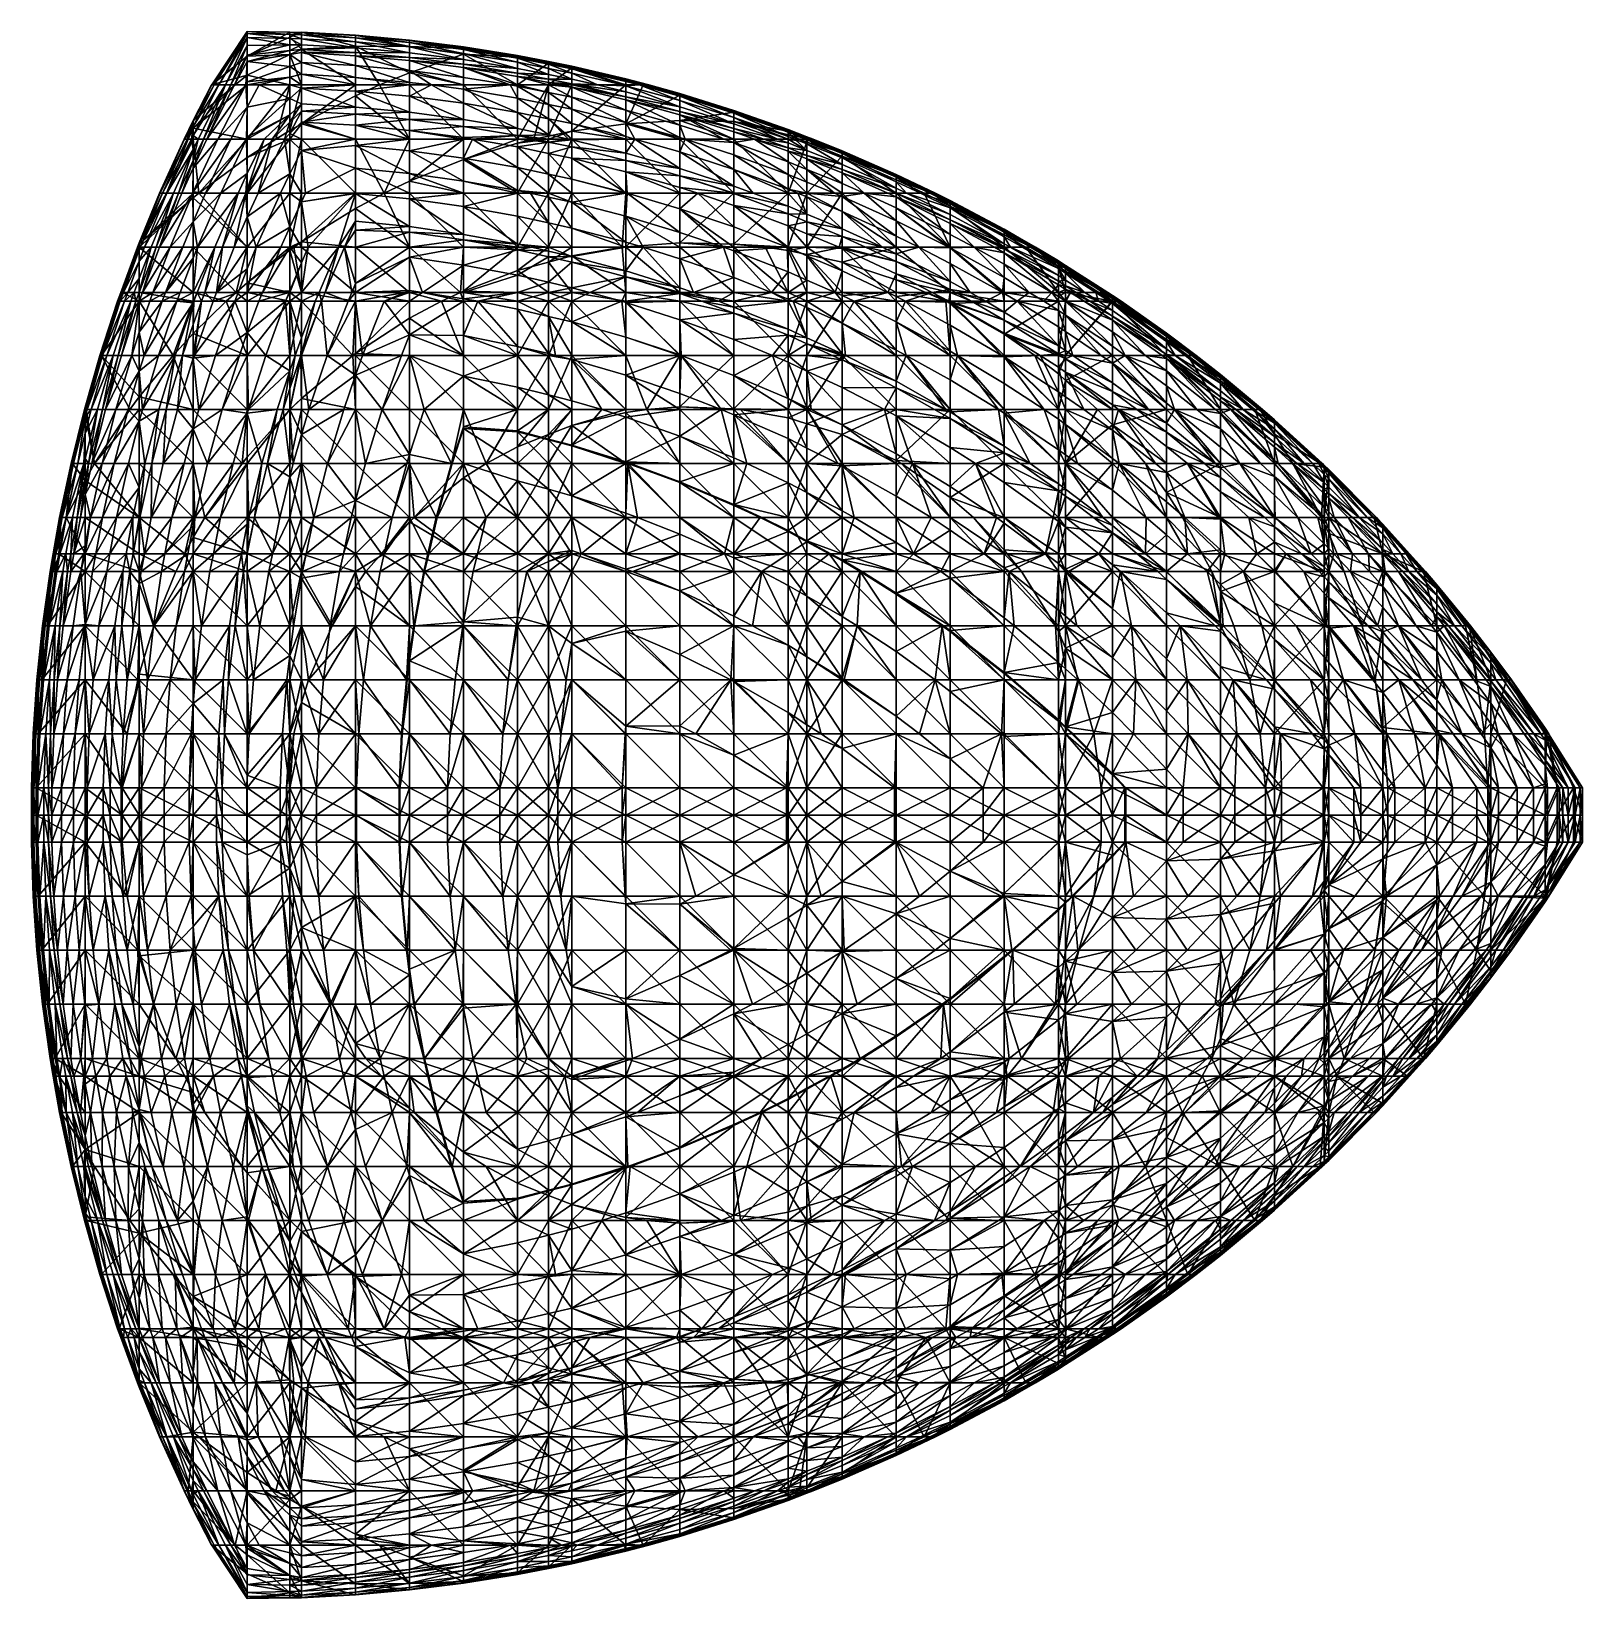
# Model space of a CAD drawing. Extents: x -0.422 to 0.567, y -0.5 to 0.5.
import ezdxf

# ---------------------------------------------------------------- set-up
doc = ezdxf.new("R2010")
doc.units = 0

msp = doc.modelspace()

# ---------------------------------------------------------------- linework, layer by layer
for p, q in [((-0.25755, 0.49774, 0.14625), (-0.25755, 0.49913, 0.18073)), ((-0.25755, 0.49913, 0.18073), (-0.25755, 0.49594, 0.21521)), ((-0.25755, 0.49515, 0.11177), (-0.25755, 0.49774, 0.14625)), ((-0.25755, 0.49594, 0.21521), (-0.25755, 0.48494, 0.22209)), ((-0.25755, 0.49108, 0.07728), (-0.25755, 0.49515, 0.11177)), ((-0.25755, 0.48741, 0.05674), (-0.25755, 0.49108, 0.07728)), ((-0.25024, 0.48835, 0.22209), (-0.21575, 0.49019, 0.22209)), ((-0.21575, 0.49019, 0.22209), (-0.18127, 0.48999, 0.22209)), ((-0.18127, 0.48999, 0.22209), (-0.14679, 0.48887, 0.22209)), ((-0.28472, 0.48456, 0.05674), (-0.29515, 0.46552, 0.05674)), ((-0.25755, 0.48741, 0.05674), (-0.28472, 0.48456, 0.05674)), ((-0.28472, 0.4717, 0.22209), (-0.25755, 0.48494, 0.22209)), ((-0.25755, 0.48494, 0.22209), (-0.25024, 0.48835, 0.22209)), ((-0.25024, 0.48818, 0.05674), (-0.25755, 0.48741, 0.05674)), ((-0.25755, 0.48493, 0.0428), (-0.25755, 0.48741, 0.05674)), ((-0.25755, 0.48494, 0.22209), (-0.25755, 0.46552, 0.23423)), ((-0.25755, 0.47724, 0.00832), (-0.25755, 0.48493, 0.0428)), ((-0.21575, 0.48623, 0.05674), (-0.25024, 0.48818, 0.05674)), ((-0.18127, 0.48307, 0.05674), (-0.21575, 0.48623, 0.05674)), ((-0.14679, 0.4787, 0.05674), (-0.18127, 0.48307, 0.05674)), ((-0.14679, 0.48887, 0.22209), (-0.1123, 0.48406, 0.22209)), ((-0.1123, 0.48406, 0.22209), (-0.09267, 0.48018, 0.22209)), ((-0.09267, 0.48018, 0.18073), (-0.09267, 0.48038, 0.21521)), ((-0.09267, 0.48038, 0.21521), (-0.09267, 0.48018, 0.22209)), ((-0.09267, 0.47873, 0.14625), (-0.09267, 0.48018, 0.18073)), ((-0.09267, 0.48018, 0.22209), (-0.09267, 0.47939, 0.2497)), ((-0.09267, 0.48018, 0.22209), (-0.07782, 0.47725, 0.22209)), ((-0.29247, 0.46552, 0.22209), (-0.28472, 0.4717, 0.22209)), ((-0.25755, 0.47051, -0.02617), (-0.25755, 0.47724, 0.00832)), ((-0.25755, 0.46552, -0.04598), (-0.25755, 0.47051, -0.02617)), ((-0.1123, 0.47308, 0.05674), (-0.14679, 0.4787, 0.05674)), ((-0.09267, 0.46919, 0.05674), (-0.1123, 0.47308, 0.05674)), ((-0.09267, 0.47939, 0.2497), (-0.09267, 0.46552, 0.26764)), ((-0.09267, 0.47609, 0.11177), (-0.09267, 0.47873, 0.14625)), ((-0.09267, 0.4722, 0.07728), (-0.09267, 0.47609, 0.11177)), ((-0.09267, 0.46919, 0.05674), (-0.09267, 0.4722, 0.07728)), ((-0.07782, 0.47725, 0.22209), (-0.04334, 0.46917, 0.22209)), ((-0.3192, 0.43787, 0.22209), (-0.29247, 0.46552, 0.22209)), ((-0.29515, 0.46552, 0.05674), (-0.31271, 0.43103, 0.05674)), ((-0.25755, 0.45688, -0.06065), (-0.25755, 0.46552, -0.04598)), ((-0.25755, 0.46552, 0.23423), (-0.25755, 0.43638, 0.2497)), ((-0.09267, 0.46716, 0.0428), (-0.09267, 0.46919, 0.05674)), ((-0.07782, 0.46628, 0.05674), (-0.09267, 0.46919, 0.05674)), ((-0.09267, 0.46552, 0.03382), (-0.09267, 0.46716, 0.0428)), ((-0.09267, 0.46071, 0.00832), (-0.09267, 0.46552, 0.03382)), ((-0.09267, 0.46552, 0.26764), (-0.09267, 0.43297, 0.28418)), ((-0.09267, 0.45303, -0.02617), (-0.09267, 0.46071, 0.00832)), ((-0.07444, 0.46552, 0.05674), (-0.07782, 0.46628, 0.05674)), ((-0.04334, 0.45802, 0.05674), (-0.07444, 0.46552, 0.05674)), ((-0.04334, 0.46917, 0.22209), (-0.02933, 0.46552, 0.22209)), ((-0.02933, 0.46552, 0.22209), (-0.00886, 0.45978, 0.22209)), ((-0.00886, 0.45978, 0.22209), (0.02563, 0.44906, 0.22209)), ((-0.25755, 0.4465, -0.09513), (-0.25755, 0.45688, -0.06065)), ((-0.09267, 0.44403, -0.06065), (-0.09267, 0.45303, -0.02617)), ((-0.00886, 0.44852, 0.05674), (-0.04334, 0.45802, 0.05674)), ((-0.26887, 0.43103, -0.10862), (-0.25755, 0.44181, -0.10862)), ((-0.25755, 0.44181, -0.10862), (-0.25024, 0.44891, -0.10862)), ((-0.25755, 0.44181, -0.10862), (-0.25755, 0.4465, -0.09513)), ((-0.25755, 0.43451, -0.12961), (-0.25755, 0.44181, -0.10862)), ((-0.25024, 0.44891, -0.10862), (-0.21575, 0.44687, -0.10862)), ((-0.21575, 0.44687, -0.10862), (-0.18127, 0.44359, -0.10862)), ((-0.18127, 0.44359, -0.10862), (-0.14679, 0.43902, -0.10862)), ((-0.09267, 0.43368, -0.09513), (-0.09267, 0.44403, -0.06065)), ((0.02563, 0.43767, 0.05674), (-0.00886, 0.44852, 0.05674)), ((0.02563, 0.44906, 0.22209), (0.06011, 0.43694, 0.22209)), ((-0.33616, 0.39655, 0.22209), (-0.32252, 0.43103, 0.22209)), ((-0.32252, 0.43103, 0.22209), (-0.3192, 0.43787, 0.22209)), ((-0.31271, 0.43103, 0.05674), (-0.3192, 0.41732, 0.05674)), ((-0.28472, 0.39871, -0.10862), (-0.26887, 0.43103, -0.10862)), ((-0.25755, 0.43638, 0.2497), (-0.25755, 0.43103, 0.25238)), ((-0.25755, 0.43103, -0.13789), (-0.25755, 0.43451, -0.12961)), ((-0.25755, 0.40882, -0.1641), (-0.25755, 0.43103, -0.13789)), ((-0.25755, 0.43103, 0.25238), (-0.25755, 0.39655, 0.26864)), ((-0.14679, 0.43902, -0.10862), (-0.1123, 0.43326, -0.10862)), ((-0.1123, 0.43326, -0.10862), (-0.10149, 0.43103, -0.10862)), ((-0.10149, 0.43103, -0.10862), (-0.09267, 0.42914, -0.10862)), ((-0.09267, 0.43103, -0.10313), (-0.09267, 0.43368, -0.09513)), ((-0.09267, 0.43297, 0.28418), (-0.09267, 0.43103, 0.28511)), ((-0.09267, 0.42914, -0.10862), (-0.09267, 0.43103, -0.10313)), ((-0.09267, 0.43103, 0.28511), (-0.09267, 0.39655, 0.3008)), ((0.04466, 0.43103, 0.05674), (0.02563, 0.43767, 0.05674)), ((0.06011, 0.42538, 0.05674), (0.04466, 0.43103, 0.05674)), ((0.06011, 0.43694, 0.22209), (0.07221, 0.43231, 0.22209)), ((0.07221, 0.43231, 0.22209), (0.07221, 0.43252, 0.21521)), ((0.07221, 0.43252, 0.21521), (0.07221, 0.43229, 0.18073)), ((0.07221, 0.43148, 0.2497), (0.07221, 0.43231, 0.22209)), ((0.07221, 0.43231, 0.22209), (0.07555, 0.43103, 0.22209)), ((0.07221, 0.43229, 0.18073), (0.07221, 0.43103, 0.15135)), ((0.07221, 0.43103, 0.25644), (0.07221, 0.43148, 0.2497)), ((0.07221, 0.4291, 0.28418), (0.07221, 0.43103, 0.25644)), ((0.07221, 0.43103, 0.15135), (0.07221, 0.4308, 0.14625)), ((0.07221, 0.4308, 0.14625), (0.07221, 0.42791, 0.11177)), ((0.07555, 0.43103, 0.22209), (0.09459, 0.42336, 0.22209)), ((-0.09267, 0.42191, -0.12961), (-0.09267, 0.42914, -0.10862)), ((-0.09267, 0.42914, -0.10862), (-0.07782, 0.42597, -0.10862)), ((-0.09267, 0.40869, -0.1641), (-0.09267, 0.42191, -0.12961)), ((-0.07782, 0.42597, -0.10862), (-0.04334, 0.41743, -0.10862)), ((0.07221, 0.42056, 0.05674), (0.06011, 0.42538, 0.05674)), ((0.07221, 0.39655, 0.30264), (0.07221, 0.4291, 0.28418)), ((0.07221, 0.42791, 0.11177), (0.07221, 0.42378, 0.07728)), ((0.07221, 0.42378, 0.07728), (0.07221, 0.42056, 0.05674)), ((0.07221, 0.42056, 0.05674), (0.07221, 0.41837, 0.0428)), ((0.09459, 0.41164, 0.05674), (0.07221, 0.42056, 0.05674)), ((0.09459, 0.42336, 0.22209), (0.12907, 0.40827, 0.22209)), ((-0.3192, 0.41732, 0.05674), (-0.3286, 0.39655, 0.05674)), ((-0.04334, 0.41743, -0.10862), (-0.00886, 0.40751, -0.10862)), ((0.07221, 0.41837, 0.0428), (0.07221, 0.41163, 0.00832)), ((0.07221, 0.41163, 0.00832), (0.07221, 0.40358, -0.02617)), ((0.12902, 0.39655, 0.05674), (0.09459, 0.41164, 0.05674)), ((-0.25755, 0.39655, -0.17725), (-0.25755, 0.40882, -0.1641)), ((-0.09267, 0.39655, -0.19281), (-0.09267, 0.40869, -0.1641)), ((-0.00886, 0.40751, -0.10862), (0.02494, 0.39655, -0.10862)), ((0.07221, 0.40358, -0.02617), (0.07221, 0.39655, -0.05207)), ((0.12907, 0.40827, 0.22209), (0.15368, 0.39655, 0.22209)), ((-0.35368, 0.36422, 0.22209), (-0.33616, 0.39655, 0.22209)), ((-0.3286, 0.39655, 0.05674), (-0.34291, 0.36207, 0.05674)), ((-0.30059, 0.36207, -0.10862), (-0.28573, 0.39655, -0.10862)), ((-0.28573, 0.39655, -0.10862), (-0.28472, 0.39871, -0.10862)), ((-0.25755, 0.37486, -0.19858), (-0.25755, 0.39655, -0.17725)), ((-0.25755, 0.39655, 0.26864), (-0.25755, 0.36207, 0.28345)), ((-0.09267, 0.394, -0.19858), (-0.09267, 0.39655, -0.19281)), ((-0.09267, 0.39655, 0.3008), (-0.09267, 0.36207, 0.315)), ((-0.09267, 0.37759, -0.23306), (-0.09267, 0.394, -0.19858)), ((0.02494, 0.39655, -0.10862), (0.02563, 0.39632, -0.10862)), ((0.02563, 0.39632, -0.10862), (0.06011, 0.3833, -0.10862)), ((0.07221, 0.36207, 0.31683), (0.07221, 0.39655, 0.30264)), ((0.07221, 0.39655, -0.05207), (0.07221, 0.39415, -0.06065)), ((0.07221, 0.39415, -0.06065), (0.07221, 0.38311, -0.09513)), ((0.12907, 0.39652, 0.05674), (0.12902, 0.39655, 0.05674)), ((0.16356, 0.37948, 0.05674), (0.12907, 0.39652, 0.05674)), ((0.15368, 0.39655, 0.22209), (0.16356, 0.39161, 0.22209)), ((0.16356, 0.39161, 0.22209), (0.19804, 0.37327, 0.22209)), ((0.06011, 0.3833, -0.10862), (0.07221, 0.37825, -0.10862)), ((0.07221, 0.38311, -0.09513), (0.07221, 0.37825, -0.10862)), ((-0.25755, 0.36207, -0.21016), (-0.25755, 0.37486, -0.19858)), ((-0.22279, 0.36207, -0.27397), (-0.21575, 0.37284, -0.27397)), ((-0.21575, 0.37284, -0.27397), (-0.18127, 0.37164, -0.27397)), ((-0.18127, 0.37164, -0.27397), (-0.14679, 0.36672, -0.27397)), ((-0.09267, 0.36207, -0.26303), (-0.09267, 0.37759, -0.23306)), ((0.07221, 0.37825, -0.10862), (0.07221, 0.37068, -0.12961)), ((0.07221, 0.37825, -0.10862), (0.09459, 0.36891, -0.10862)), ((0.07221, 0.37068, -0.12961), (0.07221, 0.36207, -0.15095)), ((0.19612, 0.36207, 0.05674), (0.16356, 0.37948, 0.05674)), ((0.19804, 0.37327, 0.22209), (0.21761, 0.36207, 0.22209)), ((-0.36516, 0.33314, 0.22209), (-0.35454, 0.36207, 0.22209)), ((-0.35454, 0.36207, 0.22209), (-0.35368, 0.36422, 0.22209)), ((-0.34291, 0.36207, 0.05674), (-0.35368, 0.33335, 0.05674)), ((-0.31186, 0.33314, -0.10862), (-0.30059, 0.36207, -0.10862)), ((-0.25755, 0.3342, -0.23306), (-0.25755, 0.36207, -0.21016)), ((-0.25755, 0.36207, 0.28345), (-0.25755, 0.36021, 0.28418)), ((-0.25755, 0.36021, 0.28418), (-0.25755, 0.33314, 0.29445)), ((-0.23508, 0.33314, -0.27397), (-0.22279, 0.36207, -0.27397)), ((-0.14679, 0.36672, -0.27397), (-0.12129, 0.36207, -0.27397)), ((-0.12129, 0.36207, -0.27397), (-0.1123, 0.36036, -0.27397)), ((-0.1123, 0.36036, -0.27397), (-0.09267, 0.3559, -0.27397)), ((-0.09267, 0.35962, -0.26754), (-0.09267, 0.36207, -0.26303)), ((-0.09267, 0.36207, 0.315), (-0.09267, 0.35253, 0.31866)), ((0.07221, 0.35731, 0.31866), (0.07221, 0.36207, 0.31683)), ((0.07221, 0.36207, -0.15095), (0.07221, 0.35666, -0.1641)), ((0.09459, 0.36891, -0.10862), (0.10959, 0.36207, -0.10862)), ((0.10959, 0.36207, -0.10862), (0.12907, 0.35286, -0.10862)), ((0.19804, 0.36099, 0.05674), (0.19612, 0.36207, 0.05674)), ((0.23252, 0.34044, 0.05674), (0.19804, 0.36099, 0.05674)), ((0.21761, 0.36207, 0.22209), (0.23252, 0.35314, 0.22209)), ((-0.09267, 0.3559, -0.27397), (-0.09267, 0.35962, -0.26754)), ((-0.09267, 0.33968, -0.30203), (-0.09267, 0.3559, -0.27397)), ((-0.09267, 0.3559, -0.27397), (-0.07782, 0.35248, -0.27397)), ((-0.09267, 0.35253, 0.31866), (-0.09267, 0.33314, 0.32572)), ((-0.07782, 0.35248, -0.27397), (-0.04334, 0.34322, -0.27397)), ((0.07221, 0.33314, 0.32751), (0.07221, 0.35731, 0.31866)), ((0.07221, 0.35666, -0.1641), (0.07221, 0.34099, -0.19858)), ((0.12907, 0.35286, -0.10862), (0.16356, 0.33509, -0.10862)), ((0.23252, 0.35314, 0.22209), (0.2371, 0.35021, 0.22209)), ((0.2371, 0.3502, 0.18073), (0.2371, 0.35044, 0.21521)), ((0.2371, 0.35044, 0.21521), (0.2371, 0.35021, 0.22209)), ((0.2371, 0.35021, 0.22209), (0.2371, 0.34929, 0.2497)), ((0.2371, 0.35021, 0.22209), (0.26378, 0.33314, 0.22209)), ((0.2371, 0.34855, 0.14625), (0.2371, 0.3502, 0.18073)), ((-0.04334, 0.34322, -0.27397), (-0.01096, 0.33314, -0.27397)), ((0.07221, 0.34099, -0.19858), (0.07221, 0.33314, -0.2143)), ((0.2371, 0.33752, 0.05674), (0.23252, 0.34044, 0.05674)), ((0.2371, 0.34929, 0.2497), (0.2371, 0.34672, 0.28418)), ((0.2371, 0.34548, 0.11177), (0.2371, 0.34855, 0.14625)), ((0.2371, 0.34672, 0.28418), (0.2371, 0.33314, 0.296)), ((0.2371, 0.34104, 0.07728), (0.2371, 0.34548, 0.11177)), ((0.2371, 0.33752, 0.05674), (0.2371, 0.34104, 0.07728)), ((-0.3672, 0.32759, 0.22209), (-0.36516, 0.33314, 0.22209)), ((-0.36516, 0.33314, 0.22209), (-0.36537, 0.33314, 0.21521)), ((-0.36537, 0.33314, 0.21521), (-0.36513, 0.33314, 0.18073)), ((-0.36432, 0.33314, 0.2497), (-0.36516, 0.33314, 0.22209)), ((-0.36513, 0.33314, 0.18073), (-0.36365, 0.33314, 0.14625)), ((-0.35368, 0.33314, 0.2615), (-0.36432, 0.33314, 0.2497)), ((-0.36365, 0.33314, 0.14625), (-0.36094, 0.33314, 0.11177)), ((-0.36094, 0.33314, 0.11177), (-0.35693, 0.33314, 0.07728)), ((-0.35693, 0.33314, 0.07728), (-0.35376, 0.33314, 0.05674)), ((-0.35376, 0.33314, 0.05674), (-0.35575, 0.32759, 0.05674)), ((-0.35368, 0.33335, 0.05674), (-0.35376, 0.33314, 0.05674)), ((-0.35376, 0.33314, 0.05674), (-0.35368, 0.33314, 0.05625)), ((-0.35368, 0.33314, 0.05625), (-0.35153, 0.33314, 0.0428)), ((-0.3192, 0.33314, 0.27472), (-0.35368, 0.33314, 0.2615)), ((-0.35153, 0.33314, 0.0428), (-0.34488, 0.33314, 0.00832)), ((-0.34488, 0.33314, 0.00832), (-0.33688, 0.33314, -0.02617)), ((-0.33688, 0.33314, -0.02617), (-0.32752, 0.33314, -0.06065)), ((-0.32752, 0.33314, -0.06065), (-0.3192, 0.33314, -0.08726)), ((-0.3192, 0.33314, -0.08726), (-0.31666, 0.33314, -0.09513)), ((-0.29178, 0.33314, 0.28418), (-0.3192, 0.33314, 0.27472)), ((-0.31666, 0.33314, -0.09513), (-0.31186, 0.33314, -0.10862)), ((-0.31402, 0.32759, -0.10862), (-0.31186, 0.33314, -0.10862)), ((-0.31186, 0.33314, -0.10862), (-0.30438, 0.33314, -0.12961)), ((-0.30438, 0.33314, -0.12961), (-0.29059, 0.33314, -0.1641)), ((-0.28472, 0.33314, 0.28648), (-0.29178, 0.33314, 0.28418)), ((-0.29059, 0.33314, -0.1641), (-0.28472, 0.33314, -0.17759)), ((-0.28472, 0.33314, -0.17759), (-0.2751, 0.33314, -0.19858)), ((-0.25755, 0.33314, 0.29445), (-0.28472, 0.33314, 0.28648)), ((-0.2751, 0.33314, -0.19858), (-0.25798, 0.33314, -0.23306)), ((-0.25798, 0.33314, -0.23306), (-0.25755, 0.33314, -0.23387)), ((-0.25755, 0.33314, -0.23387), (-0.25755, 0.3342, -0.23306)), ((-0.25755, 0.32759, -0.2381), (-0.25755, 0.33314, -0.23387)), ((-0.25755, 0.33314, 0.29445), (-0.25755, 0.32759, 0.29655)), ((-0.25755, 0.33314, -0.23387), (-0.25024, 0.33314, -0.24747)), ((-0.25024, 0.33314, 0.29659), (-0.25755, 0.33314, 0.29445)), ((-0.25024, 0.33314, -0.24747), (-0.23896, 0.33314, -0.26754)), ((-0.21575, 0.33314, 0.3054), (-0.25024, 0.33314, 0.29659)), ((-0.23896, 0.33314, -0.26754), (-0.23508, 0.33314, -0.27397)), ((-0.23744, 0.32759, -0.27397), (-0.23508, 0.33314, -0.27397)), ((-0.23508, 0.33314, -0.27397), (-0.21813, 0.33314, -0.30203)), ((-0.21813, 0.33314, -0.30203), (-0.21575, 0.33314, -0.30573)), ((-0.21575, 0.33314, -0.30573), (-0.18421, 0.33314, -0.33651)), ((-0.18127, 0.33314, 0.31282), (-0.21575, 0.33314, 0.3054)), ((-0.18421, 0.33314, -0.33651), (-0.18127, 0.33314, -0.33838)), ((-0.18127, 0.33314, -0.33838), (-0.17304, 0.33314, -0.33651)), ((-0.14885, 0.33314, 0.31866), (-0.18127, 0.33314, 0.31282)), ((-0.17304, 0.33314, -0.33651), (-0.14679, 0.33314, -0.33021)), ((-0.14679, 0.33314, 0.319), (-0.14885, 0.33314, 0.31866)), ((-0.14679, 0.33314, -0.33021), (-0.1123, 0.33314, -0.31984)), ((-0.1123, 0.33314, 0.32375), (-0.14679, 0.33314, 0.319)), ((-0.1123, 0.33314, -0.31984), (-0.09267, 0.33314, -0.31259)), ((-0.09267, 0.33314, 0.32572), (-0.1123, 0.33314, 0.32375)), ((-0.09267, 0.33314, -0.31259), (-0.09267, 0.33968, -0.30203)), ((-0.09267, 0.32759, -0.32157), (-0.09267, 0.33314, -0.31259)), ((-0.09267, 0.33314, 0.32572), (-0.09267, 0.32759, 0.32775)), ((-0.09267, 0.33314, -0.31259), (-0.07782, 0.33314, -0.30709)), ((-0.07782, 0.33314, 0.32722), (-0.09267, 0.33314, 0.32572)), ((-0.07782, 0.33314, -0.30709), (-0.06637, 0.33314, -0.30203)), ((-0.04334, 0.33314, 0.3294), (-0.07782, 0.33314, 0.32722)), ((-0.06637, 0.33314, -0.30203), (-0.04334, 0.33314, -0.29124)), ((-0.04334, 0.33314, -0.29124), (-0.01096, 0.33314, -0.27397)), ((-0.00886, 0.33314, 0.33037), (-0.04334, 0.33314, 0.3294)), ((-0.01096, 0.33314, -0.27397), (-0.00886, 0.33314, -0.27285)), ((-0.01096, 0.33314, -0.27397), (-0.00886, 0.3325, -0.27397)), ((-0.00886, 0.33314, -0.27285), (-0.00017, 0.33314, -0.26754)), ((0.02563, 0.33314, 0.33007), (-0.00886, 0.33314, 0.33037)), ((-0.00886, 0.3325, -0.27397), (0.00514, 0.32759, -0.27397)), ((-0.00017, 0.33314, -0.26754), (0.02563, 0.33314, -0.25067)), ((0.02563, 0.33314, -0.25067), (0.04962, 0.33314, -0.23306)), ((0.06011, 0.33314, 0.32849), (0.02563, 0.33314, 0.33007)), ((0.04962, 0.33314, -0.23306), (0.06011, 0.33314, -0.22476)), ((0.06011, 0.33314, -0.22476), (0.07221, 0.33314, -0.2143)), ((0.07221, 0.33314, 0.32751), (0.06011, 0.33314, 0.32849)), ((0.07221, 0.32759, 0.32954), (0.07221, 0.33314, 0.32751)), ((0.07221, 0.33314, -0.2143), (0.07221, 0.32759, -0.22543)), ((0.07221, 0.33314, -0.2143), (0.09022, 0.33314, -0.19858)), ((0.09459, 0.33314, 0.32568), (0.07221, 0.33314, 0.32751)), ((0.09022, 0.33314, -0.19858), (0.09459, 0.33314, -0.19443)), ((0.09459, 0.33314, -0.19443), (0.12375, 0.33314, -0.1641)), ((0.12907, 0.33314, 0.3216), (0.09459, 0.33314, 0.32568)), ((0.12375, 0.33314, -0.1641), (0.12907, 0.33314, -0.15803)), ((0.12907, 0.33314, -0.15803), (0.15198, 0.33314, -0.12961)), ((0.14799, 0.33314, 0.31866), (0.12907, 0.33314, 0.3216)), ((0.16356, 0.33314, 0.3161), (0.14799, 0.33314, 0.31866)), ((0.15198, 0.33314, -0.12961), (0.16356, 0.33314, -0.11375)), ((0.16356, 0.33509, -0.10862), (0.16706, 0.33314, -0.10862)), ((0.16356, 0.33314, -0.11375), (0.16706, 0.33314, -0.10862)), ((0.19804, 0.33314, 0.30938), (0.16356, 0.33314, 0.3161)), ((0.16706, 0.33314, -0.10862), (0.17624, 0.33314, -0.09513)), ((0.16706, 0.33314, -0.10862), (0.17705, 0.32759, -0.10862)), ((0.17624, 0.33314, -0.09513), (0.1968, 0.33314, -0.06065)), ((0.1968, 0.33314, -0.06065), (0.19804, 0.33314, -0.05832)), ((0.19804, 0.33314, -0.05832), (0.21395, 0.33314, -0.02617)), ((0.23252, 0.33314, 0.29855), (0.19804, 0.33314, 0.30938)), ((0.21395, 0.33314, -0.02617), (0.22839, 0.33314, 0.00832)), ((0.22839, 0.33314, 0.00832), (0.23252, 0.33314, 0.01989)), ((0.23252, 0.33314, 0.01989), (0.2371, 0.33314, 0.03347)), ((0.2371, 0.33314, 0.296), (0.23252, 0.33314, 0.29855)), ((0.2371, 0.33513, 0.0428), (0.2371, 0.33752, 0.05674)), ((0.24396, 0.33314, 0.05674), (0.2371, 0.33752, 0.05674)), ((0.2371, 0.33314, 0.03347), (0.2371, 0.33513, 0.0428)), ((0.2371, 0.32777, 0.00832), (0.2371, 0.33314, 0.03347)), ((0.2371, 0.33314, 0.296), (0.2371, 0.32759, 0.30084)), ((0.2371, 0.33314, 0.03347), (0.24023, 0.33314, 0.0428)), ((0.25826, 0.33314, 0.28418), (0.2371, 0.33314, 0.296)), ((0.24023, 0.33314, 0.0428), (0.24396, 0.33314, 0.05674)), ((0.24396, 0.33314, 0.05674), (0.24945, 0.33314, 0.07728)), ((0.25267, 0.32759, 0.05674), (0.24396, 0.33314, 0.05674)), ((0.24945, 0.33314, 0.07728), (0.25634, 0.33314, 0.11177)), ((0.25634, 0.33314, 0.11177), (0.26114, 0.33314, 0.14625)), ((0.26235, 0.33314, 0.2497), (0.25826, 0.33314, 0.28418)), ((0.26114, 0.33314, 0.14625), (0.26377, 0.33314, 0.18073)), ((0.26378, 0.33314, 0.22209), (0.26235, 0.33314, 0.2497)), ((0.26377, 0.33314, 0.18073), (0.26414, 0.33314, 0.21521)), ((0.26414, 0.33314, 0.21521), (0.26378, 0.33314, 0.22209)), ((0.26378, 0.33314, 0.22209), (0.26701, 0.33108, 0.22209)), ((0.26701, 0.33108, 0.22209), (0.2722, 0.32759, 0.22209)), ((-0.37845, 0.2931, 0.22209), (-0.3672, 0.32759, 0.22209)), ((-0.35575, 0.32759, 0.05674), (-0.36714, 0.2931, 0.05674)), ((-0.3192, 0.31282, -0.10862), (-0.31402, 0.32759, -0.10862)), ((-0.25755, 0.2931, -0.26152), (-0.25755, 0.32759, -0.2381)), ((-0.25755, 0.32759, 0.29655), (-0.25755, 0.2931, 0.30826)), ((-0.25024, 0.29411, -0.27397), (-0.23744, 0.32759, -0.27397)), ((-0.09267, 0.31791, -0.33651), (-0.09267, 0.32759, -0.32157)), ((-0.09267, 0.32759, 0.32775), (-0.09267, 0.2931, 0.33905)), ((0.00514, 0.32759, -0.27397), (0.02563, 0.32, -0.27397)), ((0.02563, 0.32, -0.27397), (0.06011, 0.30596, -0.27397)), ((0.07221, 0.2931, 0.34083), (0.07221, 0.32759, 0.32954)), ((0.07221, 0.32759, -0.22543), (0.07221, 0.32365, -0.23306)), ((0.07221, 0.32365, -0.23306), (0.07221, 0.30434, -0.26754)), ((0.17705, 0.32759, -0.10862), (0.19804, 0.31546, -0.10862)), ((0.2371, 0.32759, 0.00756), (0.2371, 0.32777, 0.00832)), ((0.2371, 0.31874, -0.02617), (0.2371, 0.32759, 0.00756)), ((0.2371, 0.32759, 0.30084), (0.2371, 0.2931, 0.31377)), ((0.26701, 0.31804, 0.05674), (0.25267, 0.32759, 0.05674)), ((0.2722, 0.32759, 0.22209), (0.30149, 0.30695, 0.22209)), ((-0.32598, 0.2931, -0.10862), (-0.3192, 0.31282, -0.10862)), ((-0.09267, 0.29418, -0.37099), (-0.09267, 0.31791, -0.33651)), ((0.19804, 0.31546, -0.10862), (0.23252, 0.29404, -0.10862)), ((0.2371, 0.30829, -0.06065), (0.2371, 0.31874, -0.02617)), ((0.30149, 0.29367, 0.05674), (0.26701, 0.31804, 0.05674)), ((0.06011, 0.30596, -0.27397), (0.07221, 0.30044, -0.27397)), ((0.07221, 0.30434, -0.26754), (0.07221, 0.30044, -0.27397)), ((0.07221, 0.30044, -0.27397), (0.07221, 0.2931, -0.28609)), ((0.07221, 0.30044, -0.27397), (0.08832, 0.2931, -0.27397)), ((0.2371, 0.29623, -0.09513), (0.2371, 0.30829, -0.06065)), ((0.30149, 0.30695, 0.22209), (0.31998, 0.2931, 0.22209)), ((-0.38817, 0.25957, 0.22209), (-0.37845, 0.2931, 0.22209)), ((-0.36714, 0.2931, 0.05674), (-0.37716, 0.25862, 0.05674)), ((-0.33643, 0.25862, -0.10862), (-0.32598, 0.2931, -0.10862)), ((-0.25755, 0.28321, -0.26754), (-0.25755, 0.2931, -0.26152)), ((-0.25755, 0.2931, 0.30826), (-0.25755, 0.25862, 0.31864)), ((-0.25755, 0.27188, -0.27397), (-0.2506, 0.2931, -0.27397)), ((-0.2506, 0.2931, -0.27397), (-0.25024, 0.29411, -0.27397)), ((-0.09267, 0.2931, -0.37247), (-0.09267, 0.29418, -0.37099)), ((-0.09267, 0.2679, -0.40548), (-0.09267, 0.2931, -0.37247)), ((-0.09267, 0.2931, 0.33905), (-0.09267, 0.25862, 0.349)), ((0.07221, 0.25862, 0.35077), (0.07221, 0.2931, 0.34083)), ((0.07221, 0.2931, -0.28609), (0.07221, 0.2831, -0.30203)), ((0.08832, 0.2931, -0.27397), (0.09459, 0.29015, -0.27397)), ((0.09459, 0.29015, -0.27397), (0.12907, 0.27248, -0.27397)), ((0.23252, 0.29404, -0.10862), (0.23394, 0.2931, -0.10862)), ((0.23394, 0.2931, -0.10862), (0.2371, 0.29089, -0.10862)), ((0.2371, 0.2931, -0.10323), (0.2371, 0.29623, -0.09513)), ((0.2371, 0.29089, -0.10862), (0.2371, 0.2931, -0.10323)), ((0.2371, 0.2931, 0.31377), (0.2371, 0.27711, 0.31866)), ((0.2371, 0.28229, -0.12961), (0.2371, 0.29089, -0.10862)), ((0.2371, 0.29089, -0.10862), (0.26701, 0.27012, -0.10862)), ((0.30225, 0.2931, 0.05674), (0.30149, 0.29367, 0.05674)), ((0.33597, 0.26667, 0.05674), (0.30225, 0.2931, 0.05674)), ((0.31998, 0.2931, 0.22209), (0.33597, 0.28058, 0.22209)), ((-0.25755, 0.27188, -0.27397), (-0.25755, 0.28321, -0.26754)), ((0.07221, 0.2831, -0.30203), (0.07221, 0.25989, -0.33651)), ((0.2371, 0.26675, -0.1641), (0.2371, 0.28229, -0.12961)), ((0.33597, 0.28058, 0.22209), (0.36246, 0.25862, 0.22209)), ((-0.26191, 0.25862, -0.27397), (-0.25755, 0.27188, -0.27397)), ((-0.25755, 0.25862, -0.28149), (-0.25755, 0.27188, -0.27397)), ((0.12907, 0.27248, -0.27397), (0.15358, 0.25862, -0.27397)), ((0.2371, 0.27711, 0.31866), (0.2371, 0.25862, 0.32401)), ((0.26701, 0.27012, -0.10862), (0.28256, 0.25862, -0.10862)), ((-0.09267, 0.25862, -0.41697), (-0.09267, 0.2679, -0.40548)), ((0.07221, 0.25989, -0.33651), (0.07221, 0.25862, -0.33829)), ((0.2371, 0.25862, -0.18047), (0.2371, 0.26675, -0.1641)), ((0.34573, 0.25862, 0.05674), (0.33597, 0.26667, 0.05674)), ((-0.39694, 0.22414, 0.22209), (-0.38841, 0.25862, 0.22209)), ((-0.38841, 0.25862, 0.22209), (-0.38817, 0.25957, 0.22209)), ((-0.37716, 0.25862, 0.05674), (-0.38589, 0.22414, 0.05674)), ((-0.3455, 0.22414, -0.10862), (-0.33643, 0.25862, -0.10862)), ((-0.27175, 0.22414, -0.27397), (-0.26191, 0.25862, -0.27397)), ((-0.25755, 0.22414, -0.29845), (-0.25755, 0.25862, -0.28149)), ((-0.25755, 0.25862, 0.31864), (-0.25755, 0.25852, 0.31866)), ((-0.25755, 0.25852, 0.31866), (-0.25755, 0.22414, 0.32743)), ((-0.09267, 0.23976, -0.43932), (-0.09267, 0.25862, -0.41697)), ((-0.09267, 0.25862, 0.349), (-0.09267, 0.24259, 0.35314)), ((0.07221, 0.24953, 0.35314), (0.07221, 0.25862, 0.35077)), ((0.07221, 0.25862, -0.33829), (0.07221, 0.23396, -0.37099)), ((0.15358, 0.25862, -0.27397), (0.16356, 0.25277, -0.27397)), ((0.16356, 0.25277, -0.27397), (0.19804, 0.23104, -0.27397)), ((0.2371, 0.24911, -0.19858), (0.2371, 0.25862, -0.18047)), ((0.2371, 0.25862, 0.32401), (0.2371, 0.22414, 0.33282)), ((0.28256, 0.25862, -0.10862), (0.30149, 0.24403, -0.10862)), ((0.37045, 0.23725, 0.05674), (0.34573, 0.25862, 0.05674)), ((0.36246, 0.25862, 0.22209), (0.37045, 0.25168, 0.22209)), ((0.37045, 0.25168, 0.22209), (0.4006, 0.22414, 0.22209)), ((-0.14679, 0.24748, -0.43932), (-0.15458, 0.22414, -0.43932)), ((-0.1123, 0.2449, -0.43932), (-0.14679, 0.24748, -0.43932)), ((-0.09267, 0.23976, -0.43932), (-0.1123, 0.2449, -0.43932)), ((-0.09267, 0.24259, 0.35314), (-0.09267, 0.22414, 0.35762)), ((0.07221, 0.22414, 0.35936), (0.07221, 0.24953, 0.35314)), ((0.2371, 0.22964, -0.23306), (0.2371, 0.24911, -0.19858)), ((0.30149, 0.24403, -0.10862), (0.32569, 0.22414, -0.10862)), ((-0.09267, 0.23922, -0.43996), (-0.09267, 0.23976, -0.43932)), ((-0.07782, 0.23587, -0.43932), (-0.09267, 0.23976, -0.43932)), ((-0.09267, 0.22414, -0.45685), (-0.09267, 0.23922, -0.43996)), ((-0.04334, 0.2251, -0.43932), (-0.07782, 0.23587, -0.43932)), ((0.07221, 0.23396, -0.37099), (0.07221, 0.22414, -0.3833)), ((0.19804, 0.23104, -0.27397), (0.20822, 0.22414, -0.27397)), ((0.38483, 0.22414, 0.05674), (0.37045, 0.23725, 0.05674)), ((-0.40425, 0.18966, 0.22209), (-0.39694, 0.22414, 0.22209)), ((-0.38589, 0.22414, 0.05674), (-0.38817, 0.21388, 0.05674)), ((-0.35335, 0.18966, -0.10862), (-0.3455, 0.22414, -0.10862)), ((-0.2801, 0.18966, -0.27397), (-0.27175, 0.22414, -0.27397)), ((-0.25755, 0.21573, -0.30203), (-0.25755, 0.22414, -0.29845)), ((-0.25755, 0.22414, 0.32743), (-0.25755, 0.18966, 0.33499)), ((-0.15458, 0.22414, -0.43932), (-0.16425, 0.18966, -0.43932)), ((-0.09267, 0.20767, -0.47444), (-0.09267, 0.22414, -0.45685)), ((-0.09267, 0.22414, 0.35762), (-0.09267, 0.18966, 0.36495)), ((-0.04061, 0.22414, -0.43932), (-0.04334, 0.2251, -0.43932)), ((-0.00886, 0.21249, -0.43932), (-0.04061, 0.22414, -0.43932)), ((0.07221, 0.18966, 0.36668), (0.07221, 0.22414, 0.35936)), ((0.07221, 0.22414, -0.3833), (0.07221, 0.20555, -0.40548)), ((0.20822, 0.22414, -0.27397), (0.23252, 0.20679, -0.27397)), ((0.2371, 0.22414, -0.24209), (0.2371, 0.22964, -0.23306)), ((0.2371, 0.20776, -0.26754), (0.2371, 0.22414, -0.24209)), ((0.2371, 0.22414, 0.33282), (0.2371, 0.18966, 0.34034)), ((0.32569, 0.22414, -0.10862), (0.33597, 0.21531, -0.10862)), ((0.40198, 0.20774, 0.05674), (0.38483, 0.22414, 0.05674)), ((0.4006, 0.22414, 0.22209), (0.40198, 0.22281, 0.22209)), ((0.40198, 0.22281, 0.22209), (0.40198, 0.22308, 0.21521)), ((0.40198, 0.22308, 0.21521), (0.40198, 0.2228, 0.18073)), ((0.40198, 0.22173, 0.2497), (0.40198, 0.22281, 0.22209)), ((0.40198, 0.22281, 0.22209), (0.40494, 0.21998, 0.22209)), ((0.40198, 0.2228, 0.18073), (0.40198, 0.22086, 0.14625)), ((0.40198, 0.18966, 0.28341), (0.40198, 0.22173, 0.2497)), ((0.40198, 0.22086, 0.14625), (0.40198, 0.21723, 0.11177)), ((0.40494, 0.21998, 0.22209), (0.43509, 0.18966, 0.22209)), ((-0.38817, 0.21388, 0.05674), (-0.39322, 0.18966, 0.05674)), ((-0.25755, 0.18966, -0.31241), (-0.25755, 0.21573, -0.30203)), ((0.02563, 0.19798, -0.43932), (-0.00886, 0.21249, -0.43932)), ((0.33597, 0.21531, -0.10862), (0.36419, 0.18966, -0.10862)), ((0.40198, 0.21723, 0.11177), (0.40198, 0.21193, 0.07728)), ((0.40198, 0.21193, 0.07728), (0.40198, 0.20774, 0.05674)), ((-0.09267, 0.18966, -0.49126), (-0.09267, 0.20767, -0.47444)), ((0.07221, 0.20555, -0.40548), (0.07221, 0.18966, -0.42339)), ((0.23252, 0.20679, -0.27397), (0.2371, 0.20329, -0.27397)), ((0.2371, 0.20329, -0.27397), (0.2371, 0.20776, -0.26754)), ((0.2371, 0.18966, -0.29358), (0.2371, 0.20329, -0.27397)), ((0.2371, 0.20329, -0.27397), (0.25494, 0.18966, -0.27397)), ((0.40198, 0.20774, 0.05674), (0.40198, 0.20489, 0.0428)), ((0.40494, 0.20491, 0.05674), (0.40198, 0.20774, 0.05674)), ((0.40198, 0.20489, 0.0428), (0.40198, 0.19607, 0.00832)), ((0.42011, 0.18966, 0.05674), (0.40494, 0.20491, 0.05674)), ((0.04347, 0.18966, -0.43932), (0.02563, 0.19798, -0.43932)), ((0.40198, 0.19607, 0.00832), (0.40198, 0.18966, -0.01325)), ((-0.40829, 0.16657, 0.22209), (-0.40425, 0.18966, 0.22209)), ((-0.39322, 0.18966, 0.05674), (-0.39731, 0.16657, 0.05674)), ((-0.3575, 0.16657, -0.10862), (-0.35368, 0.18784, -0.10862)), ((-0.35368, 0.18784, -0.10862), (-0.35335, 0.18966, -0.10862)), ((-0.28472, 0.1674, -0.27397), (-0.2801, 0.18966, -0.27397)), ((-0.25755, 0.16657, -0.31992), (-0.25755, 0.18966, -0.31241)), ((-0.25755, 0.18966, 0.33499), (-0.25755, 0.16657, 0.33917)), ((-0.16425, 0.18966, -0.43932), (-0.16959, 0.16657, -0.43932)), ((-0.09267, 0.16657, -0.50582), (-0.09267, 0.18966, -0.49126)), ((-0.09267, 0.18966, 0.36495), (-0.09267, 0.16657, 0.36901)), ((0.06011, 0.18141, -0.43932), (0.04347, 0.18966, -0.43932)), ((0.07221, 0.17481, -0.43932), (0.06011, 0.18141, -0.43932)), ((0.07221, 0.16657, 0.37073), (0.07221, 0.18966, 0.36668)), ((0.07221, 0.18966, -0.42339), (0.07221, 0.17481, -0.43932)), ((0.2371, 0.18349, -0.30203), (0.2371, 0.18966, -0.29358)), ((0.2371, 0.18966, 0.34034), (0.2371, 0.16657, 0.34452)), ((0.2371, 0.16657, -0.3238), (0.2371, 0.18349, -0.30203)), ((0.25494, 0.18966, -0.27397), (0.26701, 0.17998, -0.27397)), ((0.26701, 0.17998, -0.27397), (0.28268, 0.16657, -0.27397)), ((0.36419, 0.18966, -0.10862), (0.37045, 0.18367, -0.10862)), ((0.37045, 0.18367, -0.10862), (0.38746, 0.16657, -0.10862)), ((0.40198, 0.18594, 0.28418), (0.40198, 0.18966, 0.28341)), ((0.40198, 0.18966, -0.01325), (0.40198, 0.18552, -0.02617)), ((0.40198, 0.16657, 0.28783), (0.40198, 0.18594, 0.28418)), ((0.40198, 0.18552, -0.02617), (0.40198, 0.17291, -0.06065)), ((0.43942, 0.16923, 0.05674), (0.42011, 0.18966, 0.05674)), ((0.43509, 0.18966, 0.22209), (0.43942, 0.18511, 0.22209)), ((0.43942, 0.18511, 0.22209), (0.45616, 0.16657, 0.22209)), ((0.07221, 0.17481, -0.43932), (0.07221, 0.17422, -0.43996)), ((0.08733, 0.16657, -0.43932), (0.07221, 0.17481, -0.43932)), ((0.07221, 0.17422, -0.43996), (0.07221, 0.16657, -0.44773)), ((0.40198, 0.17291, -0.06065), (0.40198, 0.16657, -0.07554)), ((-0.41028, 0.15517, 0.22209), (-0.40829, 0.16657, 0.22209)), ((-0.40829, 0.16657, 0.22209), (-0.40848, 0.16657, 0.21521)), ((-0.40848, 0.16657, 0.21521), (-0.40827, 0.16657, 0.18073)), ((-0.4075, 0.16657, 0.2497), (-0.40829, 0.16657, 0.22209)), ((-0.40827, 0.16657, 0.18073), (-0.40683, 0.16657, 0.14625)), ((-0.40496, 0.16657, 0.28418), (-0.4075, 0.16657, 0.2497)), ((-0.40683, 0.16657, 0.14625), (-0.4042, 0.16657, 0.11177)), ((-0.38817, 0.16657, 0.29388), (-0.40496, 0.16657, 0.28418)), ((-0.4042, 0.16657, 0.11177), (-0.40035, 0.16657, 0.07728)), ((-0.40035, 0.16657, 0.07728), (-0.39731, 0.16657, 0.05674)), ((-0.39731, 0.16657, 0.05674), (-0.39933, 0.15517, 0.05674)), ((-0.39731, 0.16657, 0.05674), (-0.39525, 0.16657, 0.0428)), ((-0.39525, 0.16657, 0.0428), (-0.38901, 0.16657, 0.00832)), ((-0.38901, 0.16657, 0.00832), (-0.38817, 0.16657, 0.0043)), ((-0.38817, 0.16657, 0.0043), (-0.38128, 0.16657, -0.02617)), ((-0.35368, 0.16657, 0.30789), (-0.38817, 0.16657, 0.29388)), ((-0.38128, 0.16657, -0.02617), (-0.37231, 0.16657, -0.06065)), ((-0.37231, 0.16657, -0.06065), (-0.36201, 0.16657, -0.09513)), ((-0.36201, 0.16657, -0.09513), (-0.3575, 0.16657, -0.10862)), ((-0.35958, 0.15517, -0.10862), (-0.3575, 0.16657, -0.10862)), ((-0.3575, 0.16657, -0.10862), (-0.35368, 0.16657, -0.12004)), ((-0.35368, 0.16657, -0.12004), (-0.35034, 0.16657, -0.12961)), ((-0.32447, 0.16657, 0.31866), (-0.35368, 0.16657, 0.30789)), ((-0.35034, 0.16657, -0.12961), (-0.3372, 0.16657, -0.1641)), ((-0.3372, 0.16657, -0.1641), (-0.32258, 0.16657, -0.19858)), ((-0.3192, 0.16657, 0.32049), (-0.32447, 0.16657, 0.31866)), ((-0.32258, 0.16657, -0.19858), (-0.3192, 0.16657, -0.20601)), ((-0.3192, 0.16657, -0.20601), (-0.30632, 0.16657, -0.23306)), ((-0.28472, 0.16657, 0.33152), (-0.3192, 0.16657, 0.32049)), ((-0.30632, 0.16657, -0.23306), (-0.28842, 0.16657, -0.26754)), ((-0.28842, 0.16657, -0.26754), (-0.28488, 0.16657, -0.27397)), ((-0.28712, 0.15517, -0.27397), (-0.28488, 0.16657, -0.27397)), ((-0.28488, 0.16657, -0.27397), (-0.28472, 0.1674, -0.27397)), ((-0.28488, 0.16657, -0.27397), (-0.28472, 0.16657, -0.27427)), ((-0.28472, 0.16657, -0.27427), (-0.2687, 0.16657, -0.30203)), ((-0.25755, 0.16657, 0.33917), (-0.28472, 0.16657, 0.33152)), ((-0.2687, 0.16657, -0.30203), (-0.25755, 0.16657, -0.31992)), ((-0.25755, 0.15517, -0.32363), (-0.25755, 0.16657, -0.31992)), ((-0.25755, 0.16657, 0.33917), (-0.25755, 0.15517, 0.34124)), ((-0.25755, 0.16657, -0.31992), (-0.25024, 0.16657, -0.33166)), ((-0.25024, 0.16657, 0.34124), (-0.25755, 0.16657, 0.33917)), ((-0.25024, 0.16657, -0.33166), (-0.24708, 0.16657, -0.33651)), ((-0.21575, 0.16657, 0.34963), (-0.25024, 0.16657, 0.34124)), ((-0.24708, 0.16657, -0.33651), (-0.22341, 0.16657, -0.37099)), ((-0.22341, 0.16657, -0.37099), (-0.21575, 0.16657, -0.38149)), ((-0.21575, 0.16657, -0.38149), (-0.19747, 0.16657, -0.40548)), ((-0.19905, 0.16657, 0.35314), (-0.21575, 0.16657, 0.34963)), ((-0.18127, 0.16657, 0.35674), (-0.19905, 0.16657, 0.35314)), ((-0.19747, 0.16657, -0.40548), (-0.18127, 0.16657, -0.42553)), ((-0.18127, 0.16657, -0.42553), (-0.16959, 0.16657, -0.43932)), ((-0.14679, 0.16657, 0.36253), (-0.18127, 0.16657, 0.35674)), ((-0.16959, 0.16657, -0.43932), (-0.17223, 0.15517, -0.43932)), ((-0.16959, 0.16657, -0.43932), (-0.16905, 0.16657, -0.43996)), ((-0.16905, 0.16657, -0.43996), (-0.14679, 0.16657, -0.46491)), ((-0.14679, 0.16657, -0.46491), (-0.13786, 0.16657, -0.47444)), ((-0.1123, 0.16657, 0.36711), (-0.14679, 0.16657, 0.36253)), ((-0.13786, 0.16657, -0.47444), (-0.1123, 0.16657, -0.50039)), ((-0.1123, 0.16657, -0.50039), (-0.09267, 0.16657, -0.50582)), ((-0.09267, 0.16657, 0.36901), (-0.1123, 0.16657, 0.36711)), ((-0.09267, 0.16164, -0.50892), (-0.09267, 0.16657, -0.50582)), ((-0.09267, 0.16657, 0.36901), (-0.09267, 0.15517, 0.37102)), ((-0.09267, 0.16657, -0.50582), (-0.08224, 0.16657, -0.50892)), ((-0.07782, 0.16657, 0.37045), (-0.09267, 0.16657, 0.36901)), ((-0.09267, 0.15517, -0.51488), (-0.09267, 0.16164, -0.50892)), ((-0.08224, 0.16657, -0.50892), (-0.07782, 0.16657, -0.51085)), ((-0.07782, 0.16657, -0.51085), (-0.07175, 0.16657, -0.50892)), ((-0.04334, 0.16657, 0.37257), (-0.07782, 0.16657, 0.37045)), ((-0.07175, 0.16657, -0.50892), (-0.04334, 0.16657, -0.49949)), ((-0.04334, 0.16657, -0.49949), (-0.00886, 0.16657, -0.48661)), ((-0.00886, 0.16657, 0.37348), (-0.04334, 0.16657, 0.37257)), ((-0.00886, 0.16657, -0.48661), (0.01961, 0.16657, -0.47444)), ((0.02563, 0.16657, 0.37319), (-0.00886, 0.16657, 0.37348)), ((0.01961, 0.16657, -0.47444), (0.02563, 0.16657, -0.47174)), ((0.02563, 0.16657, -0.47174), (0.06011, 0.16657, -0.45445)), ((0.06011, 0.16657, 0.37168), (0.02563, 0.16657, 0.37319)), ((0.06011, 0.16657, -0.45445), (0.07221, 0.16657, -0.44773)), ((0.07221, 0.16657, 0.37073), (0.06011, 0.16657, 0.37168)), ((0.07221, 0.15517, 0.37272), (0.07221, 0.16657, 0.37073)), ((0.07221, 0.16657, -0.44773), (0.07221, 0.15517, -0.45932)), ((0.07221, 0.16657, -0.44773), (0.08625, 0.16657, -0.43996)), ((0.09459, 0.16657, 0.36897), (0.07221, 0.16657, 0.37073)), ((0.08625, 0.16657, -0.43996), (0.08733, 0.16657, -0.43932)), ((0.08733, 0.16657, -0.43932), (0.09459, 0.16657, -0.43507)), ((0.09459, 0.16262, -0.43932), (0.08733, 0.16657, -0.43932)), ((0.09459, 0.16657, -0.43507), (0.12907, 0.16657, -0.41313)), ((0.12907, 0.16657, 0.36502), (0.09459, 0.16657, 0.36897)), ((0.10715, 0.15517, -0.43932), (0.09459, 0.16262, -0.43932)), ((0.12907, 0.16657, -0.41313), (0.14005, 0.16657, -0.40548)), ((0.16356, 0.16657, 0.35986), (0.12907, 0.16657, 0.36502)), ((0.14005, 0.16657, -0.40548), (0.16356, 0.16657, -0.38815)), ((0.16356, 0.16657, -0.38815), (0.18517, 0.16657, -0.37099)), ((0.19804, 0.16657, 0.35355), (0.16356, 0.16657, 0.35986)), ((0.18517, 0.16657, -0.37099), (0.19804, 0.16657, -0.36012)), ((0.19804, 0.16657, -0.36012), (0.22421, 0.16657, -0.33651)), ((0.19997, 0.16657, 0.35314), (0.19804, 0.16657, 0.35355)), ((0.23252, 0.16657, 0.34571), (0.19997, 0.16657, 0.35314)), ((0.22421, 0.16657, -0.33651), (0.23252, 0.16657, -0.3285)), ((0.23252, 0.16657, -0.3285), (0.2371, 0.16657, -0.3238)), ((0.2371, 0.16657, 0.34452), (0.23252, 0.16657, 0.34571)), ((0.2371, 0.15669, -0.33651), (0.2371, 0.16657, -0.3238)), ((0.2371, 0.16657, 0.34452), (0.2371, 0.15517, 0.34658)), ((0.2371, 0.16657, -0.3238), (0.25825, 0.16657, -0.30203)), ((0.26701, 0.16657, 0.33668), (0.2371, 0.16657, 0.34452)), ((0.25825, 0.16657, -0.30203), (0.26701, 0.16657, -0.2924)), ((0.26701, 0.16657, -0.2924), (0.28268, 0.16657, -0.27397)), ((0.30149, 0.16657, 0.32628), (0.26701, 0.16657, 0.33668)), ((0.28268, 0.16657, -0.27397), (0.28815, 0.16657, -0.26754)), ((0.28268, 0.16657, -0.27397), (0.29601, 0.15517, -0.27397)), ((0.28815, 0.16657, -0.26754), (0.30149, 0.16657, -0.2508)), ((0.30149, 0.16657, -0.2508), (0.31486, 0.16657, -0.23306)), ((0.32417, 0.16657, 0.31866), (0.30149, 0.16657, 0.32628)), ((0.31486, 0.16657, -0.23306), (0.33597, 0.16657, -0.20257)), ((0.33597, 0.16657, 0.3145), (0.32417, 0.16657, 0.31866)), ((0.33597, 0.16657, -0.20257), (0.33858, 0.16657, -0.19858)), ((0.37045, 0.16657, 0.30128), (0.33597, 0.16657, 0.3145)), ((0.33858, 0.16657, -0.19858), (0.35909, 0.16657, -0.1641)), ((0.35909, 0.16657, -0.1641), (0.37045, 0.16657, -0.14353)), ((0.37045, 0.16657, -0.14353), (0.37776, 0.16657, -0.12961)), ((0.40198, 0.16657, 0.28783), (0.37045, 0.16657, 0.30128)), ((0.37776, 0.16657, -0.12961), (0.38746, 0.16657, -0.10862)), ((0.38746, 0.16657, -0.10862), (0.39369, 0.16657, -0.09513)), ((0.38746, 0.16657, -0.10862), (0.39878, 0.15517, -0.10862)), ((0.39369, 0.16657, -0.09513), (0.40198, 0.16657, -0.07554)), ((0.40198, 0.15517, 0.28997), (0.40198, 0.16657, 0.28783)), ((0.40198, 0.16657, -0.07554), (0.40198, 0.15823, -0.09513)), ((0.40198, 0.16657, -0.07554), (0.40494, 0.16657, -0.06856)), ((0.40494, 0.16657, 0.28659), (0.40198, 0.16657, 0.28783)), ((0.40494, 0.16657, -0.06856), (0.40812, 0.16657, -0.06065)), ((0.41021, 0.16657, 0.28418), (0.40494, 0.16657, 0.28659)), ((0.40812, 0.16657, -0.06065), (0.42005, 0.16657, -0.02617)), ((0.43942, 0.16657, 0.26341), (0.41021, 0.16657, 0.28418)), ((0.42005, 0.16657, -0.02617), (0.43029, 0.16657, 0.00832)), ((0.43029, 0.16657, 0.00832), (0.4391, 0.16657, 0.0428)), ((0.4391, 0.16657, 0.0428), (0.43942, 0.16657, 0.04437)), ((0.44181, 0.16657, 0.05674), (0.43942, 0.16923, 0.05674)), ((0.43942, 0.16657, 0.04437), (0.44181, 0.16657, 0.05674)), ((0.45513, 0.16657, 0.2497), (0.43942, 0.16657, 0.26341)), ((0.44181, 0.16657, 0.05674), (0.44579, 0.16657, 0.07728)), ((0.45208, 0.15517, 0.05674), (0.44181, 0.16657, 0.05674)), ((0.44579, 0.16657, 0.07728), (0.45084, 0.16657, 0.11177)), ((0.45084, 0.16657, 0.11177), (0.45429, 0.16657, 0.14625)), ((0.45429, 0.16657, 0.14625), (0.45615, 0.16657, 0.18073)), ((0.45616, 0.16657, 0.22209), (0.45513, 0.16657, 0.2497)), ((0.45615, 0.16657, 0.18073), (0.45642, 0.16657, 0.21521)), ((0.45642, 0.16657, 0.21521), (0.45616, 0.16657, 0.22209)), ((0.45616, 0.16657, 0.22209), (0.46646, 0.15517, 0.22209)), ((-0.41509, 0.12069, 0.22209), (-0.41028, 0.15517, 0.22209)), ((-0.39933, 0.15517, 0.05674), (-0.4042, 0.12069, 0.05674)), ((-0.36463, 0.12069, -0.10862), (-0.35958, 0.15517, -0.10862)), ((-0.29255, 0.12069, -0.27397), (-0.28712, 0.15517, -0.27397)), ((-0.25755, 0.12069, -0.33273), (-0.25755, 0.15517, -0.32363)), ((-0.25755, 0.15517, 0.34124), (-0.25755, 0.12069, 0.3462)), ((-0.17223, 0.15517, -0.43932), (-0.17856, 0.12069, -0.43932)), ((-0.09267, 0.12069, -0.52797), (-0.09267, 0.15517, -0.51488)), ((-0.09267, 0.15517, 0.37102), (-0.09267, 0.12069, 0.37584)), ((0.07221, 0.12069, 0.37754), (0.07221, 0.15517, 0.37272)), ((0.07221, 0.15517, -0.45932), (0.07221, 0.13948, -0.47444)), ((0.12907, 0.14143, -0.43932), (0.10715, 0.15517, -0.43932)), ((0.2371, 0.15517, -0.33836), (0.2371, 0.15669, -0.33651)), ((0.2371, 0.12669, -0.37099), (0.2371, 0.15517, -0.33836)), ((0.2371, 0.15517, 0.34658), (0.2371, 0.12069, 0.3515)), ((0.29601, 0.15517, -0.27397), (0.30149, 0.15026, -0.27397)), ((0.30149, 0.15026, -0.27397), (0.33259, 0.12069, -0.27397)), ((0.39878, 0.15517, -0.10862), (0.40198, 0.15179, -0.10862)), ((0.40198, 0.15823, -0.09513), (0.40198, 0.15517, -0.10169)), ((0.40198, 0.12069, 0.29522), (0.40198, 0.15517, 0.28997)), ((0.40198, 0.15517, -0.10169), (0.40198, 0.15179, -0.10862)), ((0.40198, 0.15179, -0.10862), (0.40198, 0.14152, -0.12961)), ((0.40198, 0.15179, -0.10862), (0.40494, 0.14865, -0.10862)), ((0.4739, 0.12965, 0.05674), (0.45208, 0.15517, 0.05674)), ((0.46646, 0.15517, 0.22209), (0.4739, 0.1465, 0.22209)), ((0.15933, 0.12069, -0.43932), (0.12907, 0.14143, -0.43932)), ((0.40198, 0.14152, -0.12961), (0.40198, 0.12234, -0.1641)), ((0.40494, 0.14865, -0.10862), (0.43008, 0.12069, -0.10862)), ((0.4739, 0.1465, 0.22209), (0.49468, 0.12069, 0.22209)), ((0.07221, 0.13948, -0.47444), (0.07221, 0.12069, -0.4917)), ((-0.41867, 0.08621, 0.22209), (-0.41509, 0.12069, 0.22209)), ((-0.4042, 0.12069, 0.05674), (-0.40782, 0.08621, 0.05674)), ((-0.36841, 0.08621, -0.10862), (-0.36463, 0.12069, -0.10862)), ((-0.29661, 0.08621, -0.27397), (-0.29255, 0.12069, -0.27397)), ((-0.25755, 0.10177, -0.33651), (-0.25755, 0.12069, -0.33273)), ((-0.25755, 0.12069, 0.3462), (-0.25755, 0.08621, 0.34994)), ((-0.17856, 0.12069, -0.43932), (-0.18127, 0.10197, -0.43932)), ((-0.09267, 0.08621, -0.53293), (-0.09267, 0.12069, -0.52797)), ((-0.09267, 0.12069, 0.37584), (-0.09267, 0.08621, 0.37944)), ((0.07221, 0.08621, 0.38114), (0.07221, 0.12069, 0.37754)), ((0.07221, 0.12069, -0.4917), (0.07221, 0.1008, -0.50892)), ((0.16356, 0.11763, -0.43932), (0.15933, 0.12069, -0.43932)), ((0.2371, 0.12069, -0.37746), (0.2371, 0.12669, -0.37099)), ((0.2371, 0.09319, -0.40548), (0.2371, 0.12069, -0.37746)), ((0.2371, 0.12069, 0.3515), (0.2371, 0.10633, 0.35314)), ((0.33259, 0.12069, -0.27397), (0.33597, 0.11729, -0.27397)), ((0.40198, 0.12234, -0.1641), (0.40198, 0.12069, -0.16686)), ((0.40198, 0.08621, 0.29915), (0.40198, 0.12069, 0.29522)), ((0.40198, 0.12069, -0.16686), (0.40198, 0.10059, -0.19858)), ((0.43008, 0.12069, -0.10862), (0.43942, 0.10968, -0.10862)), ((0.48121, 0.12069, 0.05674), (0.4739, 0.12965, 0.05674)), ((0.50795, 0.08621, 0.05674), (0.48121, 0.12069, 0.05674)), ((0.49468, 0.12069, 0.22209), (0.50838, 0.09966, 0.22209)), ((0.19804, 0.09079, -0.43932), (0.16356, 0.11763, -0.43932)), ((0.33597, 0.11729, -0.27397), (0.36516, 0.08621, -0.27397)), ((-0.25755, 0.08621, -0.33945), (-0.25755, 0.10177, -0.33651)), ((-0.18127, 0.10197, -0.43932), (-0.18325, 0.08621, -0.43932)), ((0.07221, 0.1008, -0.50892), (0.07221, 0.08621, -0.52099)), ((0.2371, 0.10633, 0.35314), (0.2371, 0.08621, 0.35526)), ((0.40198, 0.10059, -0.19858), (0.40198, 0.08621, -0.21928)), ((0.43942, 0.10968, -0.10862), (0.45846, 0.08621, -0.10862)), ((0.20356, 0.08621, -0.43932), (0.19804, 0.09079, -0.43932)), ((0.2371, 0.08621, -0.41221), (0.2371, 0.09319, -0.40548)), ((0.50838, 0.09966, 0.22209), (0.51834, 0.08621, 0.22209)), ((-0.42106, 0.05172, 0.22209), (-0.41867, 0.08621, 0.22209)), ((-0.40782, 0.08621, 0.05674), (-0.41023, 0.05172, 0.05674)), ((-0.37092, 0.05172, -0.10862), (-0.36841, 0.08621, -0.10862)), ((-0.29932, 0.05172, -0.27397), (-0.29661, 0.08621, -0.27397)), ((-0.25755, 0.05172, -0.34373), (-0.25755, 0.08621, -0.33945)), ((-0.25755, 0.08621, 0.34994), (-0.25755, 0.05172, 0.35247)), ((-0.18325, 0.08621, -0.43932), (-0.18638, 0.05172, -0.43932)), ((-0.09267, 0.05172, -0.53622), (-0.09267, 0.08621, -0.53293)), ((-0.09267, 0.08621, 0.37944), (-0.09267, 0.05172, 0.38185)), ((0.07221, 0.05172, 0.38353), (0.07221, 0.08621, 0.38114)), ((0.07221, 0.08621, -0.52099), (0.07221, 0.05749, -0.54341)), ((0.23252, 0.06062, -0.43932), (0.20356, 0.08621, -0.43932)), ((0.2371, 0.0563, -0.43932), (0.2371, 0.08621, -0.41221)), ((0.2371, 0.08621, 0.35526), (0.2371, 0.05172, 0.3577)), ((0.36516, 0.08621, -0.27397), (0.37045, 0.08021, -0.27397)), ((0.37045, 0.08021, -0.27397), (0.39451, 0.05172, -0.27397)), ((0.40198, 0.05172, 0.30174), (0.40198, 0.08621, 0.29915)), ((0.40198, 0.08621, -0.21928), (0.40198, 0.07603, -0.23306)), ((0.45846, 0.08621, -0.10862), (0.4739, 0.06596, -0.10862)), ((0.50838, 0.08561, 0.05674), (0.50795, 0.08621, 0.05674)), ((0.53205, 0.05172, 0.05674), (0.50838, 0.08561, 0.05674)), ((0.51834, 0.08621, 0.22209), (0.54287, 0.053, 0.22209)), ((0.40198, 0.07603, -0.23306), (0.40198, 0.05172, -0.26338)), ((0.2371, 0.0563, -0.43932), (0.23252, 0.06062, -0.43932)), ((0.4739, 0.06596, -0.10862), (0.48428, 0.05172, -0.10862)), ((-0.42224, 0.01724, 0.22209), (-0.42106, 0.05172, 0.22209)), ((-0.41023, 0.05172, 0.05674), (-0.41143, 0.01724, 0.05674)), ((-0.37216, 0.01724, -0.10862), (-0.37092, 0.05172, -0.10862)), ((-0.30066, 0.01724, -0.27397), (-0.29932, 0.05172, -0.27397)), ((-0.25755, 0.01724, -0.34586), (-0.25755, 0.05172, -0.34373)), ((-0.25755, 0.05172, 0.35247), (-0.25755, 0.03382, 0.35314)), ((-0.18638, 0.05172, -0.43932), (-0.18793, 0.01724, -0.43932)), ((-0.09267, 0.01724, -0.53788), (-0.09267, 0.05172, -0.53622)), ((-0.09267, 0.05172, 0.38185), (-0.09267, 0.01724, 0.38302)), ((0.07221, 0.05749, -0.54341), (0.07221, 0.05172, -0.54768)), ((0.07221, 0.01724, 0.38472), (0.07221, 0.05172, 0.38353)), ((0.07221, 0.05172, -0.54768), (0.07221, 0.01724, -0.5717)), ((0.2371, 0.0556, -0.43996), (0.2371, 0.0563, -0.43932)), ((0.24193, 0.05172, -0.43932), (0.2371, 0.0563, -0.43932)), ((0.2371, 0.05172, -0.44328), (0.2371, 0.0556, -0.43996)), ((0.2371, 0.01724, -0.47102), (0.2371, 0.05172, -0.44328)), ((0.2371, 0.05172, 0.3577), (0.2371, 0.01724, 0.3589)), ((0.26701, 0.02646, -0.43932), (0.24193, 0.05172, -0.43932)), ((0.39451, 0.05172, -0.27397), (0.40198, 0.04229, -0.27397)), ((0.40198, 0.01724, 0.30305), (0.40198, 0.05172, 0.30174)), ((0.40198, 0.05172, -0.26338), (0.40198, 0.04818, -0.26754)), ((0.48428, 0.05172, -0.10862), (0.50796, 0.01724, -0.10862)), ((0.54287, 0.03526, 0.05674), (0.53205, 0.05172, 0.05674)), ((0.54287, 0.053, 0.22209), (0.54372, 0.05172, 0.22209)), ((0.54372, 0.05172, 0.22209), (0.55067, 0.01724, 0.22209)), ((0.40198, 0.04818, -0.26754), (0.40198, 0.04229, -0.27397)), ((0.40198, 0.04229, -0.27397), (0.40198, 0.01724, -0.3013)), ((0.40198, 0.04229, -0.27397), (0.40494, 0.03857, -0.27397)), ((-0.25755, 0.03382, 0.35314), (-0.25755, 0.01724, 0.35373)), ((0.40494, 0.03857, -0.27397), (0.42102, 0.01724, -0.27397)), ((0.55419, 0.01724, 0.05674), (0.54287, 0.03526, 0.05674)), ((0.2756, 0.01724, -0.43932), (0.26701, 0.02646, -0.43932)), ((-0.42224, 0, 0.22209), (-0.42224, 0.01724, 0.22209)), ((-0.41143, 0.01724, 0.05674), (-0.41143, 0, 0.05674)), ((-0.37216, 0, -0.10862), (-0.37216, 0.01724, -0.10862)), ((-0.30066, 0, -0.27397), (-0.30066, 0.01724, -0.27397)), ((-0.25755, 0, -0.34586), (-0.25755, 0.01724, -0.34586)), ((-0.25755, 0.01724, 0.35373), (-0.25755, 0, 0.35373)), ((-0.18793, 0.01724, -0.43932), (-0.18793, 0, -0.43932)), ((-0.09267, 0, -0.53788), (-0.09267, 0.01724, -0.53788)), ((-0.09267, 0.01724, 0.38302), (-0.09267, 0, 0.38302)), ((0.07221, 0, 0.38472), (0.07221, 0.01724, 0.38472)), ((0.07221, 0.01724, -0.5717), (0.07221, 0, -0.5717)), ((0.2371, 0, -0.47102), (0.2371, 0.01724, -0.47102)), ((0.2371, 0.01724, 0.3589), (0.2371, 0, 0.3589)), ((0.2756, 0, -0.43932), (0.2756, 0.01724, -0.43932)), ((0.40198, 0, 0.30305), (0.40198, 0.01724, 0.30305)), ((0.40198, 0.01724, -0.3013), (0.40198, 0, -0.3013)), ((0.42102, 0.01724, -0.27397), (0.42102, 0, -0.27397)), ((0.50796, 0.01724, -0.10862), (0.50796, 0, -0.10862)), ((0.55067, 0.01724, 0.22209), (0.55067, 0, 0.22209)), ((0.55419, 0, 0.05674), (0.55419, 0.01724, 0.05674)), ((-0.42224, 0, 0.22209), (-0.42243, 0, 0.21521)), ((-0.42243, 0, 0.21521), (-0.42223, 0, 0.18073)), ((-0.42145, 0, 0.2497), (-0.42224, 0, 0.22209)), ((-0.42224, -0.01724, 0.22209), (-0.42224, 0, 0.22209)), ((-0.42223, 0, 0.18073), (-0.42081, 0, 0.14625)), ((-0.4193, 0, 0.28418), (-0.42145, 0, 0.2497)), ((-0.42081, 0, 0.14625), (-0.41822, 0, 0.11177)), ((-0.38817, 0, 0.30905), (-0.4193, 0, 0.28418)), ((-0.41822, 0, 0.11177), (-0.41442, 0, 0.07728)), ((-0.41442, 0, 0.07728), (-0.41143, 0, 0.05674)), ((-0.41143, 0, 0.05674), (-0.4094, 0, 0.0428)), ((-0.41143, 0, 0.05674), (-0.41143, -0.01724, 0.05674)), ((-0.4094, 0, 0.0428), (-0.40314, 0, 0.00832)), ((-0.40314, 0, 0.00832), (-0.39563, 0, -0.02617)), ((-0.39563, 0, -0.02617), (-0.38817, 0, -0.05565)), ((-0.38817, 0, -0.05565), (-0.3868, 0, -0.06065)), ((-0.36451, 0, 0.31866), (-0.38817, 0, 0.30905)), ((-0.3868, 0, -0.06065), (-0.37667, 0, -0.09513)), ((-0.37667, 0, -0.09513), (-0.37216, 0, -0.10862)), ((-0.37216, 0, -0.10862), (-0.36515, 0, -0.12961)), ((-0.37216, -0.01724, -0.10862), (-0.37216, 0, -0.10862)), ((-0.36515, 0, -0.12961), (-0.35368, 0, -0.16041)), ((-0.35368, 0, 0.32282), (-0.36451, 0, 0.31866)), ((-0.35368, 0, -0.16041), (-0.35222, 0, -0.1641)), ((-0.3192, 0, 0.33515), (-0.35368, 0, 0.32282)), ((-0.35222, 0, -0.1641), (-0.33781, 0, -0.19858)), ((-0.33781, 0, -0.19858), (-0.32184, 0, -0.23306)), ((-0.32184, 0, -0.23306), (-0.3192, 0, -0.23847)), ((-0.3192, 0, -0.23847), (-0.30427, 0, -0.26754)), ((-0.28472, 0, 0.34609), (-0.3192, 0, 0.33515)), ((-0.30427, 0, -0.26754), (-0.30066, 0, -0.27397)), ((-0.30066, 0, -0.27397), (-0.28494, 0, -0.30203)), ((-0.30066, -0.01724, -0.27397), (-0.30066, 0, -0.27397)), ((-0.28494, 0, -0.30203), (-0.28472, 0, -0.30238)), ((-0.28472, 0, -0.30238), (-0.26372, 0, -0.33651)), ((-0.25978, 0, 0.35314), (-0.28472, 0, 0.34609)), ((-0.26372, 0, -0.33651), (-0.25755, 0, -0.34586)), ((-0.25755, 0, 0.35373), (-0.25978, 0, 0.35314)), ((-0.25755, -0.01724, -0.34586), (-0.25755, 0, -0.34586)), ((-0.25755, 0, 0.35373), (-0.25755, -0.01724, 0.35373)), ((-0.25755, 0, -0.34586), (-0.25024, 0, -0.35693)), ((-0.25024, 0, 0.35565), (-0.25755, 0, 0.35373)), ((-0.25024, 0, -0.35693), (-0.24055, 0, -0.37099)), ((-0.21575, 0, 0.36394), (-0.25024, 0, 0.35565)), ((-0.24055, 0, -0.37099), (-0.21575, 0, -0.40472)), ((-0.21575, 0, -0.40472), (-0.21516, 0, -0.40548)), ((-0.18127, 0, 0.37091), (-0.21575, 0, 0.36394)), ((-0.21516, 0, -0.40548), (-0.18793, 0, -0.43932)), ((-0.18793, 0, -0.43932), (-0.18742, 0, -0.43996)), ((-0.18793, 0, -0.43932), (-0.18793, -0.01724, -0.43932)), ((-0.18742, 0, -0.43996), (-0.18127, 0, -0.44718)), ((-0.18127, 0, -0.44718), (-0.15697, 0, -0.47444)), ((-0.14679, 0, 0.37663), (-0.18127, 0, 0.37091)), ((-0.15697, 0, -0.47444), (-0.14679, 0, -0.4853)), ((-0.14679, 0, -0.4853), (-0.12357, 0, -0.50892)), ((-0.1123, 0, 0.38115), (-0.14679, 0, 0.37663)), ((-0.12357, 0, -0.50892), (-0.1123, 0, -0.51982)), ((-0.1123, 0, -0.51982), (-0.09267, 0, -0.53788)), ((-0.09267, 0, 0.38302), (-0.1123, 0, 0.38115)), ((-0.09267, -0.01724, -0.53788), (-0.09267, 0, -0.53788)), ((-0.09267, 0, 0.38302), (-0.09267, -0.01724, 0.38302)), ((-0.09267, 0, -0.53788), (-0.08666, 0, -0.54341)), ((-0.07782, 0, 0.38445), (-0.09267, 0, 0.38302)), ((-0.08666, 0, -0.54341), (-0.07782, 0, -0.55117)), ((-0.07782, 0, -0.55117), (-0.04568, 0, -0.57789)), ((-0.04334, 0, 0.38653), (-0.07782, 0, 0.38445)), ((-0.04568, 0, -0.57789), (-0.04334, 0, -0.57976)), ((-0.04334, 0, -0.57976), (-0.00886, 0, -0.60468)), ((-0.00886, 0, 0.38744), (-0.04334, 0, 0.38653)), ((-0.00886, 0, -0.60468), (0.02563, 0, -0.59192)), ((0.02563, 0, 0.38714), (-0.00886, 0, 0.38744)), ((0.02563, 0, -0.59192), (0.05905, 0, -0.57789)), ((0.06011, 0, 0.38566), (0.02563, 0, 0.38714)), ((0.05905, 0, -0.57789), (0.06011, 0, -0.57744)), ((0.06011, 0, -0.57744), (0.07221, 0, -0.5717)), ((0.07221, 0, 0.38472), (0.06011, 0, 0.38566)), ((0.07221, -0.01724, 0.38472), (0.07221, 0, 0.38472)), ((0.07221, 0, -0.5717), (0.07221, -0.01724, -0.5717)), ((0.07221, 0, -0.5717), (0.09459, 0, -0.5611)), ((0.09459, 0, 0.383), (0.07221, 0, 0.38472)), ((0.09459, 0, -0.5611), (0.12805, 0, -0.54341)), ((0.12907, 0, 0.37912), (0.09459, 0, 0.383)), ((0.12805, 0, -0.54341), (0.12907, 0, -0.54282)), ((0.12907, 0, -0.54282), (0.16356, 0, -0.52248)), ((0.16356, 0, 0.37401), (0.12907, 0, 0.37912)), ((0.16356, 0, -0.52248), (0.18462, 0, -0.50892)), ((0.19804, 0, 0.36768), (0.16356, 0, 0.37401)), ((0.18462, 0, -0.50892), (0.19804, 0, -0.49985)), ((0.19804, 0, -0.49985), (0.23252, 0, -0.47469)), ((0.23252, 0, 0.36006), (0.19804, 0, 0.36768)), ((0.23252, 0, -0.47469), (0.23288, 0, -0.47444)), ((0.2371, 0, 0.3589), (0.23252, 0, 0.36006)), ((0.23288, 0, -0.47444), (0.2371, 0, -0.47102)), ((0.2371, -0.01724, -0.47102), (0.2371, 0, -0.47102)), ((0.2371, 0, 0.3589), (0.2371, -0.01724, 0.3589)), ((0.2371, 0, -0.47102), (0.26701, 0, -0.44678)), ((0.25978, 0, 0.35314), (0.2371, 0, 0.3589)), ((0.26701, 0, 0.35117), (0.25978, 0, 0.35314)), ((0.26701, 0, -0.44678), (0.2749, 0, -0.43996)), ((0.30149, 0, 0.34094), (0.26701, 0, 0.35117)), ((0.2749, 0, -0.43996), (0.2756, 0, -0.43932)), ((0.2756, 0, -0.43932), (0.30149, 0, -0.4157)), ((0.2756, -0.01724, -0.43932), (0.2756, 0, -0.43932)), ((0.30149, 0, -0.4157), (0.31205, 0, -0.40548)), ((0.33597, 0, 0.32935), (0.30149, 0, 0.34094)), ((0.31205, 0, -0.40548), (0.33597, 0, -0.38091)), ((0.33597, 0, -0.38091), (0.34511, 0, -0.37099)), ((0.36451, 0, 0.31866), (0.33597, 0, 0.32935)), ((0.34511, 0, -0.37099), (0.37045, 0, -0.34178)), ((0.37045, 0, 0.31632), (0.36451, 0, 0.31866)), ((0.37045, 0, -0.34178), (0.37478, 0, -0.33651)), ((0.40198, 0, 0.30305), (0.37045, 0, 0.31632)), ((0.37478, 0, -0.33651), (0.40145, 0, -0.30203)), ((0.40145, 0, -0.30203), (0.40198, 0, -0.3013)), ((0.40198, -0.01724, 0.30305), (0.40198, 0, 0.30305)), ((0.40198, 0, -0.3013), (0.40198, -0.01724, -0.3013)), ((0.40198, 0, -0.3013), (0.40494, 0, -0.29723)), ((0.40494, 0, 0.30181), (0.40198, 0, 0.30305)), ((0.40494, 0, -0.29723), (0.42102, 0, -0.27397)), ((0.43942, 0, 0.28575), (0.40494, 0, 0.30181)), ((0.42102, 0, -0.27397), (0.42546, 0, -0.26754)), ((0.42102, 0, -0.27397), (0.42102, -0.01724, -0.27397)), ((0.42546, 0, -0.26754), (0.43942, 0, -0.24571)), ((0.43942, 0, -0.24571), (0.44708, 0, -0.23306)), ((0.4426, 0, 0.28418), (0.43942, 0, 0.28575)), ((0.4739, 0, 0.26803), (0.4426, 0, 0.28418)), ((0.44708, 0, -0.23306), (0.46651, 0, -0.19858)), ((0.46651, 0, -0.19858), (0.4739, 0, -0.18439)), ((0.4739, 0, -0.18439), (0.48389, 0, -0.1641)), ((0.50648, 0, 0.2497), (0.4739, 0, 0.26803)), ((0.48389, 0, -0.1641), (0.49941, 0, -0.12961)), ((0.49941, 0, -0.12961), (0.50796, 0, -0.10862)), ((0.50838, 0, 0.24857), (0.50648, 0, 0.2497)), ((0.50796, 0, -0.10862), (0.50838, 0, -0.10757)), ((0.50796, 0, -0.10862), (0.50796, -0.01724, -0.10862)), ((0.50838, 0, -0.10757), (0.51315, 0, -0.09513)), ((0.54287, 0, 0.22725), (0.50838, 0, 0.24857)), ((0.51315, 0, -0.09513), (0.52517, 0, -0.06065)), ((0.52517, 0, -0.06065), (0.53561, 0, -0.02617)), ((0.53561, 0, -0.02617), (0.54287, 0, 0.00163)), ((0.54287, 0, 0.00163), (0.54447, 0, 0.00832)), ((0.55067, 0, 0.22209), (0.54287, 0, 0.22725)), ((0.54447, 0, 0.00832), (0.55181, 0, 0.0428)), ((0.56107, 0, 0.21521), (0.55067, 0, 0.22209)), ((0.55067, 0, 0.22209), (0.55067, -0.01724, 0.22209)), ((0.55181, 0, 0.0428), (0.55419, 0, 0.05674)), ((0.55419, 0, 0.05674), (0.5577, 0, 0.07728)), ((0.55419, -0.01724, 0.05674), (0.55419, 0, 0.05674)), ((0.5577, 0, 0.07728), (0.56218, 0, 0.11177)), ((0.56686, 0, 0.18073), (0.56107, 0, 0.21521)), ((0.56218, 0, 0.11177), (0.56521, 0, 0.14625)), ((0.56521, 0, 0.14625), (0.56686, 0, 0.18073)), ((-0.42106, -0.05172, 0.22209), (-0.42224, -0.01724, 0.22209)), ((-0.41143, -0.01724, 0.05674), (-0.41023, -0.05172, 0.05674)), ((-0.37092, -0.05172, -0.10862), (-0.37216, -0.01724, -0.10862)), ((-0.29932, -0.05172, -0.27397), (-0.30066, -0.01724, -0.27397)), ((-0.25755, -0.05172, -0.34373), (-0.25755, -0.01724, -0.34586)), ((-0.25755, -0.01724, 0.35373), (-0.25755, -0.03382, 0.35314)), ((-0.18793, -0.01724, -0.43932), (-0.18638, -0.05172, -0.43932)), ((-0.09267, -0.05172, -0.53622), (-0.09267, -0.01724, -0.53788)), ((-0.09267, -0.01724, 0.38302), (-0.09267, -0.05172, 0.38185)), ((0.07221, -0.05172, 0.38353), (0.07221, -0.01724, 0.38472)), ((0.07221, -0.01724, -0.5717), (0.07221, -0.05172, -0.54768)), ((0.2371, -0.05172, -0.44328), (0.2371, -0.01724, -0.47102)), ((0.2371, -0.01724, 0.3589), (0.2371, -0.05172, 0.3577)), ((0.26701, -0.02646, -0.43932), (0.2756, -0.01724, -0.43932)), ((0.40198, -0.05172, 0.30174), (0.40198, -0.01724, 0.30305)), ((0.40198, -0.01724, -0.3013), (0.40198, -0.04229, -0.27397)), ((0.42102, -0.01724, -0.27397), (0.40494, -0.03857, -0.27397)), ((0.50796, -0.01724, -0.10862), (0.48428, -0.05172, -0.10862)), ((0.54287, -0.03526, 0.05674), (0.55419, -0.01724, 0.05674)), ((0.55067, -0.01724, 0.22209), (0.54372, -0.05172, 0.22209)), ((0.24193, -0.05172, -0.43932), (0.26701, -0.02646, -0.43932)), ((-0.25755, -0.03382, 0.35314), (-0.25755, -0.05172, 0.35247)), ((0.40494, -0.03857, -0.27397), (0.40198, -0.04229, -0.27397)), ((0.53205, -0.05172, 0.05674), (0.54287, -0.03526, 0.05674)), ((0.40198, -0.04229, -0.27397), (0.39451, -0.05172, -0.27397)), ((0.40198, -0.04229, -0.27397), (0.40198, -0.04818, -0.26754)), ((0.40198, -0.04818, -0.26754), (0.40198, -0.05172, -0.26338)), ((-0.41867, -0.08621, 0.22209), (-0.42106, -0.05172, 0.22209)), ((-0.41023, -0.05172, 0.05674), (-0.40782, -0.08621, 0.05674)), ((-0.36841, -0.08621, -0.10862), (-0.37092, -0.05172, -0.10862)), ((-0.29661, -0.08621, -0.27397), (-0.29932, -0.05172, -0.27397)), ((-0.25755, -0.08621, -0.33945), (-0.25755, -0.05172, -0.34373)), ((-0.25755, -0.05172, 0.35247), (-0.25755, -0.08621, 0.34994)), ((-0.18638, -0.05172, -0.43932), (-0.18325, -0.08621, -0.43932)), ((-0.09267, -0.08621, -0.53293), (-0.09267, -0.05172, -0.53622)), ((-0.09267, -0.05172, 0.38185), (-0.09267, -0.08621, 0.37944)), ((0.07221, -0.08621, 0.38114), (0.07221, -0.05172, 0.38353)), ((0.07221, -0.05172, -0.54768), (0.07221, -0.05749, -0.54341)), ((0.07221, -0.05749, -0.54341), (0.07221, -0.08621, -0.52099)), ((0.23252, -0.06062, -0.43932), (0.2371, -0.0563, -0.43932)), ((0.2371, -0.0556, -0.43996), (0.2371, -0.05172, -0.44328)), ((0.2371, -0.05172, 0.3577), (0.2371, -0.08621, 0.35526)), ((0.2371, -0.0563, -0.43932), (0.24193, -0.05172, -0.43932)), ((0.2371, -0.0563, -0.43932), (0.2371, -0.0556, -0.43996)), ((0.2371, -0.08621, -0.41221), (0.2371, -0.0563, -0.43932)), ((0.39451, -0.05172, -0.27397), (0.37045, -0.08021, -0.27397)), ((0.40198, -0.08621, 0.29915), (0.40198, -0.05172, 0.30174)), ((0.40198, -0.05172, -0.26338), (0.40198, -0.07603, -0.23306)), ((0.48428, -0.05172, -0.10862), (0.4739, -0.06596, -0.10862)), ((0.50838, -0.08561, 0.05674), (0.53205, -0.05172, 0.05674)), ((0.54287, -0.053, 0.22209), (0.51834, -0.08621, 0.22209)), ((0.54372, -0.05172, 0.22209), (0.54287, -0.053, 0.22209)), ((0.20356, -0.08621, -0.43932), (0.23252, -0.06062, -0.43932)), ((0.4739, -0.06596, -0.10862), (0.45846, -0.08621, -0.10862)), ((0.40198, -0.07603, -0.23306), (0.40198, -0.08621, -0.21928)), ((-0.41509, -0.12069, 0.22209), (-0.41867, -0.08621, 0.22209)), ((-0.40782, -0.08621, 0.05674), (-0.4042, -0.12069, 0.05674)), ((-0.36463, -0.12069, -0.10862), (-0.36841, -0.08621, -0.10862)), ((-0.29255, -0.12069, -0.27397), (-0.29661, -0.08621, -0.27397)), ((-0.25755, -0.10177, -0.33651), (-0.25755, -0.08621, -0.33945)), ((-0.25755, -0.08621, 0.34994), (-0.25755, -0.12069, 0.3462)), ((-0.18325, -0.08621, -0.43932), (-0.18127, -0.10197, -0.43932)), ((-0.09267, -0.12069, -0.52797), (-0.09267, -0.08621, -0.53293)), ((-0.09267, -0.08621, 0.37944), (-0.09267, -0.12069, 0.37584)), ((0.07221, -0.12069, 0.37754), (0.07221, -0.08621, 0.38114)), ((0.07221, -0.08621, -0.52099), (0.07221, -0.1008, -0.50892)), ((0.19804, -0.09079, -0.43932), (0.20356, -0.08621, -0.43932)), ((0.2371, -0.09319, -0.40548), (0.2371, -0.08621, -0.41221)), ((0.2371, -0.08621, 0.35526), (0.2371, -0.10633, 0.35314)), ((0.36516, -0.08621, -0.27397), (0.33597, -0.11729, -0.27397)), ((0.37045, -0.08021, -0.27397), (0.36516, -0.08621, -0.27397)), ((0.40198, -0.12069, 0.29522), (0.40198, -0.08621, 0.29915)), ((0.40198, -0.08621, -0.21928), (0.40198, -0.10059, -0.19858)), ((0.45846, -0.08621, -0.10862), (0.43942, -0.10968, -0.10862)), ((0.48121, -0.12069, 0.05674), (0.50795, -0.08621, 0.05674)), ((0.50795, -0.08621, 0.05674), (0.50838, -0.08561, 0.05674)), ((0.51834, -0.08621, 0.22209), (0.50838, -0.09966, 0.22209)), ((0.16356, -0.11763, -0.43932), (0.19804, -0.09079, -0.43932)), ((0.2371, -0.12069, -0.37746), (0.2371, -0.09319, -0.40548)), ((0.50838, -0.09966, 0.22209), (0.49468, -0.12069, 0.22209)), ((-0.25755, -0.12069, -0.33273), (-0.25755, -0.10177, -0.33651)), ((-0.18127, -0.10197, -0.43932), (-0.17856, -0.12069, -0.43932)), ((0.07221, -0.1008, -0.50892), (0.07221, -0.12069, -0.4917)), ((0.2371, -0.10633, 0.35314), (0.2371, -0.12069, 0.3515)), ((0.40198, -0.10059, -0.19858), (0.40198, -0.12069, -0.16686)), ((0.43942, -0.10968, -0.10862), (0.43008, -0.12069, -0.10862)), ((0.15933, -0.12069, -0.43932), (0.16356, -0.11763, -0.43932)), ((0.33597, -0.11729, -0.27397), (0.33259, -0.12069, -0.27397)), ((-0.41028, -0.15517, 0.22209), (-0.41509, -0.12069, 0.22209)), ((-0.4042, -0.12069, 0.05674), (-0.39933, -0.15517, 0.05674)), ((-0.35958, -0.15517, -0.10862), (-0.36463, -0.12069, -0.10862)), ((-0.28712, -0.15517, -0.27397), (-0.29255, -0.12069, -0.27397)), ((-0.25755, -0.15517, -0.32363), (-0.25755, -0.12069, -0.33273)), ((-0.25755, -0.12069, 0.3462), (-0.25755, -0.15517, 0.34124)), ((-0.17856, -0.12069, -0.43932), (-0.17223, -0.15517, -0.43932)), ((-0.09267, -0.15517, -0.51488), (-0.09267, -0.12069, -0.52797)), ((-0.09267, -0.12069, 0.37584), (-0.09267, -0.15517, 0.37102)), ((0.07221, -0.15517, 0.37272), (0.07221, -0.12069, 0.37754)), ((0.07221, -0.12069, -0.4917), (0.07221, -0.13948, -0.47444)), ((0.12907, -0.14143, -0.43932), (0.15933, -0.12069, -0.43932)), ((0.2371, -0.12669, -0.37099), (0.2371, -0.12069, -0.37746)), ((0.2371, -0.12069, 0.3515), (0.2371, -0.15517, 0.34658)), ((0.2371, -0.15517, -0.33836), (0.2371, -0.12669, -0.37099)), ((0.33259, -0.12069, -0.27397), (0.30149, -0.15026, -0.27397)), ((0.40198, -0.15517, 0.28997), (0.40198, -0.12069, 0.29522)), ((0.40198, -0.12069, -0.16686), (0.40198, -0.12234, -0.1641)), ((0.40198, -0.12234, -0.1641), (0.40198, -0.14152, -0.12961)), ((0.43008, -0.12069, -0.10862), (0.40494, -0.14865, -0.10862)), ((0.45208, -0.15517, 0.05674), (0.4739, -0.12965, 0.05674)), ((0.49468, -0.12069, 0.22209), (0.4739, -0.1465, 0.22209)), ((0.4739, -0.12965, 0.05674), (0.48121, -0.12069, 0.05674)), ((0.07221, -0.13948, -0.47444), (0.07221, -0.15517, -0.45932)), ((0.10715, -0.15517, -0.43932), (0.12907, -0.14143, -0.43932)), ((0.40198, -0.14152, -0.12961), (0.40198, -0.15179, -0.10862)), ((0.40494, -0.14865, -0.10862), (0.40198, -0.15179, -0.10862)), ((0.4739, -0.1465, 0.22209), (0.46646, -0.15517, 0.22209)), ((-0.40829, -0.16657, 0.22209), (-0.41028, -0.15517, 0.22209)), ((-0.39933, -0.15517, 0.05674), (-0.39731, -0.16657, 0.05674)), ((-0.3575, -0.16657, -0.10862), (-0.35958, -0.15517, -0.10862)), ((-0.28488, -0.16657, -0.27397), (-0.28712, -0.15517, -0.27397)), ((-0.25755, -0.16657, -0.31992), (-0.25755, -0.15517, -0.32363)), ((-0.25755, -0.15517, 0.34124), (-0.25755, -0.16657, 0.33917)), ((-0.17223, -0.15517, -0.43932), (-0.16959, -0.16657, -0.43932)), ((-0.09267, -0.16164, -0.50892), (-0.09267, -0.15517, -0.51488)), ((-0.09267, -0.15517, 0.37102), (-0.09267, -0.16657, 0.36901)), ((0.07221, -0.16657, 0.37073), (0.07221, -0.15517, 0.37272)), ((0.07221, -0.15517, -0.45932), (0.07221, -0.16657, -0.44773)), ((0.09459, -0.16262, -0.43932), (0.10715, -0.15517, -0.43932)), ((0.2371, -0.15669, -0.33651), (0.2371, -0.15517, -0.33836)), ((0.2371, -0.15517, 0.34658), (0.2371, -0.16657, 0.34452)), ((0.2371, -0.16657, -0.3238), (0.2371, -0.15669, -0.33651)), ((0.29601, -0.15517, -0.27397), (0.28268, -0.16657, -0.27397)), ((0.30149, -0.15026, -0.27397), (0.29601, -0.15517, -0.27397)), ((0.39878, -0.15517, -0.10862), (0.38746, -0.16657, -0.10862)), ((0.40198, -0.15179, -0.10862), (0.39878, -0.15517, -0.10862)), ((0.40198, -0.15179, -0.10862), (0.40198, -0.15517, -0.10169)), ((0.40198, -0.16657, 0.28783), (0.40198, -0.15517, 0.28997)), ((0.40198, -0.15517, -0.10169), (0.40198, -0.15823, -0.09513)), ((0.40198, -0.15823, -0.09513), (0.40198, -0.16657, -0.07554)), ((0.44181, -0.16657, 0.05674), (0.45208, -0.15517, 0.05674)), ((0.46646, -0.15517, 0.22209), (0.45616, -0.16657, 0.22209)), ((-0.40829, -0.16657, 0.22209), (-0.40848, -0.16657, 0.21521)), ((-0.40848, -0.16657, 0.21521), (-0.40827, -0.16657, 0.18073)), ((-0.4075, -0.16657, 0.2497), (-0.40829, -0.16657, 0.22209)), ((-0.40425, -0.18966, 0.22209), (-0.40829, -0.16657, 0.22209)), ((-0.40827, -0.16657, 0.18073), (-0.40683, -0.16657, 0.14625)), ((-0.40496, -0.16657, 0.28418), (-0.4075, -0.16657, 0.2497)), ((-0.40683, -0.16657, 0.14625), (-0.4042, -0.16657, 0.11177)), ((-0.38817, -0.16657, 0.29388), (-0.40496, -0.16657, 0.28418)), ((-0.4042, -0.16657, 0.11177), (-0.40035, -0.16657, 0.07728)), ((-0.40035, -0.16657, 0.07728), (-0.39731, -0.16657, 0.05674)), ((-0.39731, -0.16657, 0.05674), (-0.39525, -0.16657, 0.0428)), ((-0.39731, -0.16657, 0.05674), (-0.39322, -0.18966, 0.05674)), ((-0.39525, -0.16657, 0.0428), (-0.38901, -0.16657, 0.00832)), ((-0.38901, -0.16657, 0.00832), (-0.38817, -0.16657, 0.0043)), ((-0.38817, -0.16657, 0.0043), (-0.38128, -0.16657, -0.02617)), ((-0.35368, -0.16657, 0.30789), (-0.38817, -0.16657, 0.29388)), ((-0.38128, -0.16657, -0.02617), (-0.37231, -0.16657, -0.06065)), ((-0.37231, -0.16657, -0.06065), (-0.36201, -0.16657, -0.09513)), ((-0.36201, -0.16657, -0.09513), (-0.3575, -0.16657, -0.10862)), ((-0.3575, -0.16657, -0.10862), (-0.35368, -0.16657, -0.12004)), ((-0.35368, -0.18784, -0.10862), (-0.3575, -0.16657, -0.10862)), ((-0.35368, -0.16657, -0.12004), (-0.35034, -0.16657, -0.12961)), ((-0.32447, -0.16657, 0.31866), (-0.35368, -0.16657, 0.30789)), ((-0.35034, -0.16657, -0.12961), (-0.3372, -0.16657, -0.1641)), ((-0.3372, -0.16657, -0.1641), (-0.32258, -0.16657, -0.19858)), ((-0.3192, -0.16657, 0.32049), (-0.32447, -0.16657, 0.31866)), ((-0.32258, -0.16657, -0.19858), (-0.3192, -0.16657, -0.20601)), ((-0.3192, -0.16657, -0.20601), (-0.30632, -0.16657, -0.23306)), ((-0.28472, -0.16657, 0.33152), (-0.3192, -0.16657, 0.32049)), ((-0.30632, -0.16657, -0.23306), (-0.28842, -0.16657, -0.26754)), ((-0.28842, -0.16657, -0.26754), (-0.28488, -0.16657, -0.27397)), ((-0.28488, -0.16657, -0.27397), (-0.28472, -0.16657, -0.27427)), ((-0.28472, -0.1674, -0.27397), (-0.28488, -0.16657, -0.27397)), ((-0.28472, -0.16657, -0.27427), (-0.2687, -0.16657, -0.30203)), ((-0.25755, -0.16657, 0.33917), (-0.28472, -0.16657, 0.33152)), ((-0.2801, -0.18966, -0.27397), (-0.28472, -0.1674, -0.27397)), ((-0.2687, -0.16657, -0.30203), (-0.25755, -0.16657, -0.31992)), ((-0.25755, -0.18966, -0.31241), (-0.25755, -0.16657, -0.31992)), ((-0.25755, -0.16657, 0.33917), (-0.25755, -0.18966, 0.33499)), ((-0.25755, -0.16657, -0.31992), (-0.25024, -0.16657, -0.33166)), ((-0.25024, -0.16657, 0.34124), (-0.25755, -0.16657, 0.33917)), ((-0.25024, -0.16657, -0.33166), (-0.24708, -0.16657, -0.33651)), ((-0.21575, -0.16657, 0.34963), (-0.25024, -0.16657, 0.34124)), ((-0.24708, -0.16657, -0.33651), (-0.22341, -0.16657, -0.37099)), ((-0.22341, -0.16657, -0.37099), (-0.21575, -0.16657, -0.38149)), ((-0.21575, -0.16657, -0.38149), (-0.19747, -0.16657, -0.40548)), ((-0.19905, -0.16657, 0.35314), (-0.21575, -0.16657, 0.34963)), ((-0.18127, -0.16657, 0.35674), (-0.19905, -0.16657, 0.35314)), ((-0.19747, -0.16657, -0.40548), (-0.18127, -0.16657, -0.42553)), ((-0.18127, -0.16657, -0.42553), (-0.16959, -0.16657, -0.43932)), ((-0.14679, -0.16657, 0.36253), (-0.18127, -0.16657, 0.35674)), ((-0.16959, -0.16657, -0.43932), (-0.16905, -0.16657, -0.43996)), ((-0.16959, -0.16657, -0.43932), (-0.16425, -0.18966, -0.43932)), ((-0.16905, -0.16657, -0.43996), (-0.14679, -0.16657, -0.46491)), ((-0.14679, -0.16657, -0.46491), (-0.13786, -0.16657, -0.47444)), ((-0.1123, -0.16657, 0.36711), (-0.14679, -0.16657, 0.36253)), ((-0.13786, -0.16657, -0.47444), (-0.1123, -0.16657, -0.50039)), ((-0.1123, -0.16657, -0.50039), (-0.09267, -0.16657, -0.50582)), ((-0.09267, -0.16657, 0.36901), (-0.1123, -0.16657, 0.36711)), ((-0.09267, -0.16657, -0.50582), (-0.09267, -0.16164, -0.50892)), ((-0.09267, -0.18966, -0.49126), (-0.09267, -0.16657, -0.50582)), ((-0.09267, -0.16657, 0.36901), (-0.09267, -0.18966, 0.36495)), ((-0.09267, -0.16657, -0.50582), (-0.08224, -0.16657, -0.50892)), ((-0.07782, -0.16657, 0.37045), (-0.09267, -0.16657, 0.36901)), ((-0.08224, -0.16657, -0.50892), (-0.07782, -0.16657, -0.51085)), ((-0.07782, -0.16657, -0.51085), (-0.07175, -0.16657, -0.50892)), ((-0.04334, -0.16657, 0.37257), (-0.07782, -0.16657, 0.37045)), ((-0.07175, -0.16657, -0.50892), (-0.04334, -0.16657, -0.49949)), ((-0.04334, -0.16657, -0.49949), (-0.00886, -0.16657, -0.48661)), ((-0.00886, -0.16657, 0.37348), (-0.04334, -0.16657, 0.37257)), ((-0.00886, -0.16657, -0.48661), (0.01961, -0.16657, -0.47444)), ((0.02563, -0.16657, 0.37319), (-0.00886, -0.16657, 0.37348)), ((0.01961, -0.16657, -0.47444), (0.02563, -0.16657, -0.47174)), ((0.02563, -0.16657, -0.47174), (0.06011, -0.16657, -0.45445)), ((0.06011, -0.16657, 0.37168), (0.02563, -0.16657, 0.37319)), ((0.06011, -0.16657, -0.45445), (0.07221, -0.16657, -0.44773)), ((0.07221, -0.16657, 0.37073), (0.06011, -0.16657, 0.37168)), ((0.07221, -0.18966, 0.36668), (0.07221, -0.16657, 0.37073)), ((0.07221, -0.16657, -0.44773), (0.07221, -0.17422, -0.43996)), ((0.07221, -0.16657, -0.44773), (0.08625, -0.16657, -0.43996)), ((0.09459, -0.16657, 0.36897), (0.07221, -0.16657, 0.37073)), ((0.07221, -0.17481, -0.43932), (0.08733, -0.16657, -0.43932)), ((0.08625, -0.16657, -0.43996), (0.08733, -0.16657, -0.43932)), ((0.08733, -0.16657, -0.43932), (0.09459, -0.16262, -0.43932)), ((0.08733, -0.16657, -0.43932), (0.09459, -0.16657, -0.43507)), ((0.09459, -0.16657, -0.43507), (0.12907, -0.16657, -0.41313)), ((0.12907, -0.16657, 0.36502), (0.09459, -0.16657, 0.36897)), ((0.12907, -0.16657, -0.41313), (0.14005, -0.16657, -0.40548)), ((0.16356, -0.16657, 0.35986), (0.12907, -0.16657, 0.36502)), ((0.14005, -0.16657, -0.40548), (0.16356, -0.16657, -0.38815)), ((0.16356, -0.16657, -0.38815), (0.18517, -0.16657, -0.37099)), ((0.19804, -0.16657, 0.35355), (0.16356, -0.16657, 0.35986)), ((0.18517, -0.16657, -0.37099), (0.19804, -0.16657, -0.36012)), ((0.19804, -0.16657, -0.36012), (0.22421, -0.16657, -0.33651)), ((0.19997, -0.16657, 0.35314), (0.19804, -0.16657, 0.35355)), ((0.23252, -0.16657, 0.34571), (0.19997, -0.16657, 0.35314)), ((0.22421, -0.16657, -0.33651), (0.23252, -0.16657, -0.3285)), ((0.23252, -0.16657, -0.3285), (0.2371, -0.16657, -0.3238)), ((0.2371, -0.16657, 0.34452), (0.23252, -0.16657, 0.34571)), ((0.2371, -0.18349, -0.30203), (0.2371, -0.16657, -0.3238)), ((0.2371, -0.16657, 0.34452), (0.2371, -0.18966, 0.34034)), ((0.2371, -0.16657, -0.3238), (0.25825, -0.16657, -0.30203)), ((0.26701, -0.16657, 0.33668), (0.2371, -0.16657, 0.34452)), ((0.25825, -0.16657, -0.30203), (0.26701, -0.16657, -0.2924)), ((0.26701, -0.16657, -0.2924), (0.28268, -0.16657, -0.27397)), ((0.30149, -0.16657, 0.32628), (0.26701, -0.16657, 0.33668)), ((0.28268, -0.16657, -0.27397), (0.26701, -0.17998, -0.27397)), ((0.28268, -0.16657, -0.27397), (0.28815, -0.16657, -0.26754)), ((0.28815, -0.16657, -0.26754), (0.30149, -0.16657, -0.2508)), ((0.30149, -0.16657, -0.2508), (0.31486, -0.16657, -0.23306)), ((0.32417, -0.16657, 0.31866), (0.30149, -0.16657, 0.32628)), ((0.31486, -0.16657, -0.23306), (0.33597, -0.16657, -0.20257)), ((0.33597, -0.16657, 0.3145), (0.32417, -0.16657, 0.31866)), ((0.33597, -0.16657, -0.20257), (0.33858, -0.16657, -0.19858)), ((0.37045, -0.16657, 0.30128), (0.33597, -0.16657, 0.3145)), ((0.33858, -0.16657, -0.19858), (0.35909, -0.16657, -0.1641)), ((0.35909, -0.16657, -0.1641), (0.37045, -0.16657, -0.14353)), ((0.37045, -0.16657, -0.14353), (0.37776, -0.16657, -0.12961)), ((0.40198, -0.16657, 0.28783), (0.37045, -0.16657, 0.30128)), ((0.38746, -0.16657, -0.10862), (0.37045, -0.18367, -0.10862)), ((0.37776, -0.16657, -0.12961), (0.38746, -0.16657, -0.10862)), ((0.38746, -0.16657, -0.10862), (0.39369, -0.16657, -0.09513)), ((0.39369, -0.16657, -0.09513), (0.40198, -0.16657, -0.07554)), ((0.40198, -0.18594, 0.28418), (0.40198, -0.16657, 0.28783)), ((0.40198, -0.16657, -0.07554), (0.40198, -0.17291, -0.06065)), ((0.40198, -0.16657, -0.07554), (0.40494, -0.16657, -0.06856)), ((0.40494, -0.16657, 0.28659), (0.40198, -0.16657, 0.28783)), ((0.40494, -0.16657, -0.06856), (0.40812, -0.16657, -0.06065)), ((0.41021, -0.16657, 0.28418), (0.40494, -0.16657, 0.28659)), ((0.40812, -0.16657, -0.06065), (0.42005, -0.16657, -0.02617)), ((0.43942, -0.16657, 0.26341), (0.41021, -0.16657, 0.28418)), ((0.42005, -0.16657, -0.02617), (0.43029, -0.16657, 0.00832)), ((0.42011, -0.18966, 0.05674), (0.43942, -0.16923, 0.05674)), ((0.43029, -0.16657, 0.00832), (0.4391, -0.16657, 0.0428)), ((0.4391, -0.16657, 0.0428), (0.43942, -0.16657, 0.04437)), ((0.43942, -0.16657, 0.04437), (0.44181, -0.16657, 0.05674)), ((0.45513, -0.16657, 0.2497), (0.43942, -0.16657, 0.26341)), ((0.45616, -0.16657, 0.22209), (0.43942, -0.18511, 0.22209)), ((0.43942, -0.16923, 0.05674), (0.44181, -0.16657, 0.05674)), ((0.44181, -0.16657, 0.05674), (0.44579, -0.16657, 0.07728)), ((0.44579, -0.16657, 0.07728), (0.45084, -0.16657, 0.11177)), ((0.45084, -0.16657, 0.11177), (0.45429, -0.16657, 0.14625)), ((0.45429, -0.16657, 0.14625), (0.45615, -0.16657, 0.18073)), ((0.45616, -0.16657, 0.22209), (0.45513, -0.16657, 0.2497)), ((0.45615, -0.16657, 0.18073), (0.45642, -0.16657, 0.21521)), ((0.45642, -0.16657, 0.21521), (0.45616, -0.16657, 0.22209)), ((0.06011, -0.18141, -0.43932), (0.07221, -0.17481, -0.43932)), ((0.07221, -0.17422, -0.43996), (0.07221, -0.17481, -0.43932)), ((0.07221, -0.17481, -0.43932), (0.07221, -0.18966, -0.42339)), ((0.40198, -0.17291, -0.06065), (0.40198, -0.18552, -0.02617)), ((-0.39694, -0.22414, 0.22209), (-0.40425, -0.18966, 0.22209)), ((-0.39322, -0.18966, 0.05674), (-0.38817, -0.21388, 0.05674)), ((-0.35335, -0.18966, -0.10862), (-0.35368, -0.18784, -0.10862)), ((-0.3455, -0.22414, -0.10862), (-0.35335, -0.18966, -0.10862)), ((-0.27175, -0.22414, -0.27397), (-0.2801, -0.18966, -0.27397)), ((-0.25755, -0.21573, -0.30203), (-0.25755, -0.18966, -0.31241)), ((-0.25755, -0.18966, 0.33499), (-0.25755, -0.22414, 0.32743)), ((-0.16425, -0.18966, -0.43932), (-0.15458, -0.22414, -0.43932)), ((-0.09267, -0.20767, -0.47444), (-0.09267, -0.18966, -0.49126)), ((-0.09267, -0.18966, 0.36495), (-0.09267, -0.22414, 0.35762)), ((0.02563, -0.19798, -0.43932), (0.04347, -0.18966, -0.43932)), ((0.04347, -0.18966, -0.43932), (0.06011, -0.18141, -0.43932)), ((0.07221, -0.22414, 0.35936), (0.07221, -0.18966, 0.36668)), ((0.07221, -0.18966, -0.42339), (0.07221, -0.20555, -0.40548)), ((0.2371, -0.18966, -0.29358), (0.2371, -0.18349, -0.30203)), ((0.2371, -0.20329, -0.27397), (0.2371, -0.18966, -0.29358)), ((0.2371, -0.18966, 0.34034), (0.2371, -0.22414, 0.33282)), ((0.25494, -0.18966, -0.27397), (0.2371, -0.20329, -0.27397)), ((0.26701, -0.17998, -0.27397), (0.25494, -0.18966, -0.27397)), ((0.36419, -0.18966, -0.10862), (0.33597, -0.21531, -0.10862)), ((0.37045, -0.18367, -0.10862), (0.36419, -0.18966, -0.10862)), ((0.40198, -0.18552, -0.02617), (0.40198, -0.18966, -0.01325)), ((0.40198, -0.18966, 0.28341), (0.40198, -0.18594, 0.28418)), ((0.40198, -0.18966, -0.01325), (0.40198, -0.19607, 0.00832)), ((0.40198, -0.22173, 0.2497), (0.40198, -0.18966, 0.28341)), ((0.43509, -0.18966, 0.22209), (0.40494, -0.21998, 0.22209)), ((0.40494, -0.20491, 0.05674), (0.42011, -0.18966, 0.05674)), ((0.43942, -0.18511, 0.22209), (0.43509, -0.18966, 0.22209)), ((-0.00886, -0.21249, -0.43932), (0.02563, -0.19798, -0.43932)), ((0.40198, -0.19607, 0.00832), (0.40198, -0.20489, 0.0428)), ((-0.09267, -0.22414, -0.45685), (-0.09267, -0.20767, -0.47444)), ((0.07221, -0.20555, -0.40548), (0.07221, -0.22414, -0.3833)), ((0.23252, -0.20679, -0.27397), (0.20822, -0.22414, -0.27397)), ((0.2371, -0.20329, -0.27397), (0.23252, -0.20679, -0.27397)), ((0.2371, -0.20776, -0.26754), (0.2371, -0.20329, -0.27397)), ((0.2371, -0.22414, -0.24209), (0.2371, -0.20776, -0.26754)), ((0.38483, -0.22414, 0.05674), (0.40198, -0.20774, 0.05674)), ((0.40198, -0.20489, 0.0428), (0.40198, -0.20774, 0.05674)), ((0.40198, -0.20774, 0.05674), (0.40494, -0.20491, 0.05674)), ((0.40198, -0.20774, 0.05674), (0.40198, -0.21193, 0.07728)), ((-0.38817, -0.21388, 0.05674), (-0.38589, -0.22414, 0.05674)), ((-0.25755, -0.22414, -0.29845), (-0.25755, -0.21573, -0.30203)), ((-0.04061, -0.22414, -0.43932), (-0.00886, -0.21249, -0.43932)), ((0.33597, -0.21531, -0.10862), (0.32569, -0.22414, -0.10862)), ((0.40198, -0.21193, 0.07728), (0.40198, -0.21723, 0.11177)), ((0.40198, -0.21723, 0.11177), (0.40198, -0.22086, 0.14625)), ((-0.38841, -0.25862, 0.22209), (-0.39694, -0.22414, 0.22209)), ((-0.38589, -0.22414, 0.05674), (-0.37716, -0.25862, 0.05674)), ((-0.33643, -0.25862, -0.10862), (-0.3455, -0.22414, -0.10862)), ((-0.26191, -0.25862, -0.27397), (-0.27175, -0.22414, -0.27397)), ((-0.25755, -0.25862, -0.28149), (-0.25755, -0.22414, -0.29845)), ((-0.25755, -0.22414, 0.32743), (-0.25755, -0.25852, 0.31866)), ((-0.15458, -0.22414, -0.43932), (-0.14679, -0.24748, -0.43932)), ((-0.09267, -0.23922, -0.43996), (-0.09267, -0.22414, -0.45685)), ((-0.09267, -0.22414, 0.35762), (-0.09267, -0.24259, 0.35314)), ((-0.07782, -0.23587, -0.43932), (-0.04334, -0.2251, -0.43932)), ((-0.04334, -0.2251, -0.43932), (-0.04061, -0.22414, -0.43932)), ((0.07221, -0.24953, 0.35314), (0.07221, -0.22414, 0.35936)), ((0.07221, -0.22414, -0.3833), (0.07221, -0.23396, -0.37099)), ((0.20822, -0.22414, -0.27397), (0.19804, -0.23104, -0.27397)), ((0.2371, -0.22964, -0.23306), (0.2371, -0.22414, -0.24209)), ((0.2371, -0.22414, 0.33282), (0.2371, -0.25862, 0.32401)), ((0.2371, -0.24911, -0.19858), (0.2371, -0.22964, -0.23306)), ((0.32569, -0.22414, -0.10862), (0.30149, -0.24403, -0.10862)), ((0.4006, -0.22414, 0.22209), (0.37045, -0.25168, 0.22209)), ((0.37045, -0.23725, 0.05674), (0.38483, -0.22414, 0.05674)), ((0.40198, -0.22281, 0.22209), (0.4006, -0.22414, 0.22209)), ((0.40494, -0.21998, 0.22209), (0.40198, -0.22281, 0.22209)), ((0.40198, -0.22086, 0.14625), (0.40198, -0.2228, 0.18073)), ((0.40198, -0.22281, 0.22209), (0.40198, -0.22173, 0.2497)), ((0.40198, -0.2228, 0.18073), (0.40198, -0.22308, 0.21521)), ((0.40198, -0.22308, 0.21521), (0.40198, -0.22281, 0.22209)), ((-0.1123, -0.2449, -0.43932), (-0.09267, -0.23976, -0.43932)), ((-0.09267, -0.23976, -0.43932), (-0.07782, -0.23587, -0.43932)), ((-0.09267, -0.23976, -0.43932), (-0.09267, -0.23922, -0.43996)), ((-0.09267, -0.25862, -0.41697), (-0.09267, -0.23976, -0.43932)), ((0.07221, -0.23396, -0.37099), (0.07221, -0.25862, -0.33829)), ((0.19804, -0.23104, -0.27397), (0.16356, -0.25277, -0.27397)), ((0.34573, -0.25862, 0.05674), (0.37045, -0.23725, 0.05674)), ((-0.14679, -0.24748, -0.43932), (-0.1123, -0.2449, -0.43932)), ((-0.09267, -0.24259, 0.35314), (-0.09267, -0.25862, 0.349)), ((0.07221, -0.25862, 0.35077), (0.07221, -0.24953, 0.35314)), ((0.2371, -0.25862, -0.18047), (0.2371, -0.24911, -0.19858)), ((0.30149, -0.24403, -0.10862), (0.28256, -0.25862, -0.10862)), ((-0.38817, -0.25957, 0.22209), (-0.38841, -0.25862, 0.22209)), ((-0.37845, -0.2931, 0.22209), (-0.38817, -0.25957, 0.22209)), ((-0.37716, -0.25862, 0.05674), (-0.36714, -0.2931, 0.05674)), ((-0.32598, -0.2931, -0.10862), (-0.33643, -0.25862, -0.10862)), ((-0.25755, -0.27188, -0.27397), (-0.26191, -0.25862, -0.27397)), ((-0.25755, -0.25852, 0.31866), (-0.25755, -0.25862, 0.31864)), ((-0.25755, -0.27188, -0.27397), (-0.25755, -0.25862, -0.28149)), ((-0.25755, -0.25862, 0.31864), (-0.25755, -0.2931, 0.30826)), ((-0.09267, -0.2679, -0.40548), (-0.09267, -0.25862, -0.41697)), ((-0.09267, -0.25862, 0.349), (-0.09267, -0.2931, 0.33905)), ((0.07221, -0.2931, 0.34083), (0.07221, -0.25862, 0.35077)), ((0.07221, -0.25862, -0.33829), (0.07221, -0.25989, -0.33651)), ((0.15358, -0.25862, -0.27397), (0.12907, -0.27248, -0.27397)), ((0.16356, -0.25277, -0.27397), (0.15358, -0.25862, -0.27397)), ((0.2371, -0.26675, -0.1641), (0.2371, -0.25862, -0.18047)), ((0.2371, -0.25862, 0.32401), (0.2371, -0.27711, 0.31866)), ((0.28256, -0.25862, -0.10862), (0.26701, -0.27012, -0.10862)), ((0.36246, -0.25862, 0.22209), (0.33597, -0.28058, 0.22209)), ((0.33597, -0.26667, 0.05674), (0.34573, -0.25862, 0.05674)), ((0.37045, -0.25168, 0.22209), (0.36246, -0.25862, 0.22209)), ((-0.09267, -0.2931, -0.37247), (-0.09267, -0.2679, -0.40548)), ((0.07221, -0.25989, -0.33651), (0.07221, -0.2831, -0.30203)), ((0.2371, -0.28229, -0.12961), (0.2371, -0.26675, -0.1641)), ((0.30225, -0.2931, 0.05674), (0.33597, -0.26667, 0.05674)), ((-0.25755, -0.28321, -0.26754), (-0.25755, -0.27188, -0.27397)), ((-0.2506, -0.2931, -0.27397), (-0.25755, -0.27188, -0.27397)), ((0.12907, -0.27248, -0.27397), (0.09459, -0.29015, -0.27397)), ((0.26701, -0.27012, -0.10862), (0.2371, -0.29089, -0.10862)), ((0.2371, -0.27711, 0.31866), (0.2371, -0.2931, 0.31377)), ((-0.25755, -0.2931, -0.26152), (-0.25755, -0.28321, -0.26754)), ((0.07221, -0.2831, -0.30203), (0.07221, -0.2931, -0.28609)), ((0.2371, -0.29089, -0.10862), (0.2371, -0.28229, -0.12961)), ((0.33597, -0.28058, 0.22209), (0.31998, -0.2931, 0.22209)), ((-0.3672, -0.32759, 0.22209), (-0.37845, -0.2931, 0.22209)), ((-0.36714, -0.2931, 0.05674), (-0.35575, -0.32759, 0.05674)), ((-0.3192, -0.31282, -0.10862), (-0.32598, -0.2931, -0.10862)), ((-0.25755, -0.32759, -0.2381), (-0.25755, -0.2931, -0.26152)), ((-0.25755, -0.2931, 0.30826), (-0.25755, -0.32759, 0.29655)), ((-0.25024, -0.29411, -0.27397), (-0.2506, -0.2931, -0.27397)), ((-0.23744, -0.32759, -0.27397), (-0.25024, -0.29411, -0.27397)), ((-0.09267, -0.29418, -0.37099), (-0.09267, -0.2931, -0.37247)), ((-0.09267, -0.2931, 0.33905), (-0.09267, -0.32759, 0.32775)), ((-0.09267, -0.31791, -0.33651), (-0.09267, -0.29418, -0.37099)), ((0.07221, -0.32759, 0.32954), (0.07221, -0.2931, 0.34083)), ((0.07221, -0.2931, -0.28609), (0.07221, -0.30044, -0.27397)), ((0.08832, -0.2931, -0.27397), (0.07221, -0.30044, -0.27397)), ((0.09459, -0.29015, -0.27397), (0.08832, -0.2931, -0.27397)), ((0.23252, -0.29404, -0.10862), (0.19804, -0.31546, -0.10862)), ((0.23394, -0.2931, -0.10862), (0.23252, -0.29404, -0.10862)), ((0.2371, -0.29089, -0.10862), (0.23394, -0.2931, -0.10862)), ((0.2371, -0.2931, -0.10323), (0.2371, -0.29089, -0.10862)), ((0.2371, -0.29623, -0.09513), (0.2371, -0.2931, -0.10323)), ((0.2371, -0.2931, 0.31377), (0.2371, -0.32759, 0.30084)), ((0.2371, -0.30829, -0.06065), (0.2371, -0.29623, -0.09513)), ((0.26701, -0.31804, 0.05674), (0.30149, -0.29367, 0.05674)), ((0.31998, -0.2931, 0.22209), (0.30149, -0.30695, 0.22209)), ((0.30149, -0.29367, 0.05674), (0.30225, -0.2931, 0.05674)), ((0.06011, -0.30596, -0.27397), (0.02563, -0.32, -0.27397)), ((0.07221, -0.30044, -0.27397), (0.06011, -0.30596, -0.27397)), ((0.07221, -0.30044, -0.27397), (0.07221, -0.30434, -0.26754)), ((0.07221, -0.30434, -0.26754), (0.07221, -0.32365, -0.23306)), ((0.2371, -0.31874, -0.02617), (0.2371, -0.30829, -0.06065)), ((0.30149, -0.30695, 0.22209), (0.2722, -0.32759, 0.22209)), ((-0.31402, -0.32759, -0.10862), (-0.3192, -0.31282, -0.10862)), ((-0.09267, -0.32759, -0.32157), (-0.09267, -0.31791, -0.33651)), ((0.19804, -0.31546, -0.10862), (0.17705, -0.32759, -0.10862)), ((0.2371, -0.32759, 0.00756), (0.2371, -0.31874, -0.02617)), ((0.25267, -0.32759, 0.05674), (0.26701, -0.31804, 0.05674)), ((-0.36516, -0.33314, 0.22209), (-0.3672, -0.32759, 0.22209)), ((-0.35575, -0.32759, 0.05674), (-0.35376, -0.33314, 0.05674)), ((-0.31186, -0.33314, -0.10862), (-0.31402, -0.32759, -0.10862)), ((-0.25755, -0.33314, -0.23387), (-0.25755, -0.32759, -0.2381)), ((-0.25755, -0.32759, 0.29655), (-0.25755, -0.33314, 0.29445)), ((-0.23508, -0.33314, -0.27397), (-0.23744, -0.32759, -0.27397)), ((-0.09267, -0.33314, -0.31259), (-0.09267, -0.32759, -0.32157)), ((-0.09267, -0.32759, 0.32775), (-0.09267, -0.33314, 0.32572)), ((0.00514, -0.32759, -0.27397), (-0.00886, -0.3325, -0.27397)), ((0.02563, -0.32, -0.27397), (0.00514, -0.32759, -0.27397)), ((0.07221, -0.32365, -0.23306), (0.07221, -0.32759, -0.22543)), ((0.07221, -0.33314, 0.32751), (0.07221, -0.32759, 0.32954)), ((0.07221, -0.32759, -0.22543), (0.07221, -0.33314, -0.2143)), ((0.17705, -0.32759, -0.10862), (0.16706, -0.33314, -0.10862)), ((0.2371, -0.32777, 0.00832), (0.2371, -0.32759, 0.00756)), ((0.2371, -0.32759, 0.30084), (0.2371, -0.33314, 0.296)), ((0.2371, -0.33314, 0.03347), (0.2371, -0.32777, 0.00832)), ((0.24396, -0.33314, 0.05674), (0.25267, -0.32759, 0.05674)), ((0.2722, -0.32759, 0.22209), (0.26701, -0.33108, 0.22209)), ((-0.36516, -0.33314, 0.22209), (-0.36537, -0.33314, 0.21521)), ((-0.36537, -0.33314, 0.21521), (-0.36513, -0.33314, 0.18073)), ((-0.36432, -0.33314, 0.2497), (-0.36516, -0.33314, 0.22209)), ((-0.35454, -0.36207, 0.22209), (-0.36516, -0.33314, 0.22209)), ((-0.36513, -0.33314, 0.18073), (-0.36365, -0.33314, 0.14625)), ((-0.35368, -0.33314, 0.2615), (-0.36432, -0.33314, 0.2497)), ((-0.36365, -0.33314, 0.14625), (-0.36094, -0.33314, 0.11177)), ((-0.36094, -0.33314, 0.11177), (-0.35693, -0.33314, 0.07728)), ((-0.35693, -0.33314, 0.07728), (-0.35376, -0.33314, 0.05674)), ((-0.35376, -0.33314, 0.05674), (-0.35368, -0.33314, 0.05625)), ((-0.35376, -0.33314, 0.05674), (-0.35368, -0.33335, 0.05674)), ((-0.35368, -0.33314, 0.05625), (-0.35153, -0.33314, 0.0428)), ((-0.3192, -0.33314, 0.27472), (-0.35368, -0.33314, 0.2615)), ((-0.35368, -0.33335, 0.05674), (-0.34291, -0.36207, 0.05674)), ((-0.35153, -0.33314, 0.0428), (-0.34488, -0.33314, 0.00832)), ((-0.34488, -0.33314, 0.00832), (-0.33688, -0.33314, -0.02617)), ((-0.33688, -0.33314, -0.02617), (-0.32752, -0.33314, -0.06065)), ((-0.32752, -0.33314, -0.06065), (-0.3192, -0.33314, -0.08726)), ((-0.3192, -0.33314, -0.08726), (-0.31666, -0.33314, -0.09513)), ((-0.29178, -0.33314, 0.28418), (-0.3192, -0.33314, 0.27472)), ((-0.31666, -0.33314, -0.09513), (-0.31186, -0.33314, -0.10862)), ((-0.31186, -0.33314, -0.10862), (-0.30438, -0.33314, -0.12961)), ((-0.30059, -0.36207, -0.10862), (-0.31186, -0.33314, -0.10862)), ((-0.30438, -0.33314, -0.12961), (-0.29059, -0.33314, -0.1641)), ((-0.28472, -0.33314, 0.28648), (-0.29178, -0.33314, 0.28418)), ((-0.29059, -0.33314, -0.1641), (-0.28472, -0.33314, -0.17759)), ((-0.28472, -0.33314, -0.17759), (-0.2751, -0.33314, -0.19858)), ((-0.25755, -0.33314, 0.29445), (-0.28472, -0.33314, 0.28648)), ((-0.2751, -0.33314, -0.19858), (-0.25798, -0.33314, -0.23306)), ((-0.25798, -0.33314, -0.23306), (-0.25755, -0.33314, -0.23387)), ((-0.25755, -0.3342, -0.23306), (-0.25755, -0.33314, -0.23387)), ((-0.25755, -0.33314, 0.29445), (-0.25755, -0.36021, 0.28418)), ((-0.25755, -0.33314, -0.23387), (-0.25024, -0.33314, -0.24747)), ((-0.25024, -0.33314, 0.29659), (-0.25755, -0.33314, 0.29445)), ((-0.25755, -0.36207, -0.21016), (-0.25755, -0.3342, -0.23306)), ((-0.25024, -0.33314, -0.24747), (-0.23896, -0.33314, -0.26754)), ((-0.21575, -0.33314, 0.3054), (-0.25024, -0.33314, 0.29659)), ((-0.23896, -0.33314, -0.26754), (-0.23508, -0.33314, -0.27397)), ((-0.23508, -0.33314, -0.27397), (-0.21813, -0.33314, -0.30203)), ((-0.22279, -0.36207, -0.27397), (-0.23508, -0.33314, -0.27397)), ((-0.21813, -0.33314, -0.30203), (-0.21575, -0.33314, -0.30573)), ((-0.21575, -0.33314, -0.30573), (-0.18421, -0.33314, -0.33651)), ((-0.18127, -0.33314, 0.31282), (-0.21575, -0.33314, 0.3054)), ((-0.18421, -0.33314, -0.33651), (-0.18127, -0.33314, -0.33838)), ((-0.18127, -0.33314, -0.33838), (-0.17304, -0.33314, -0.33651)), ((-0.14885, -0.33314, 0.31866), (-0.18127, -0.33314, 0.31282)), ((-0.17304, -0.33314, -0.33651), (-0.14679, -0.33314, -0.33021)), ((-0.14679, -0.33314, 0.319), (-0.14885, -0.33314, 0.31866)), ((-0.14679, -0.33314, -0.33021), (-0.1123, -0.33314, -0.31984)), ((-0.1123, -0.33314, 0.32375), (-0.14679, -0.33314, 0.319)), ((-0.1123, -0.33314, -0.31984), (-0.09267, -0.33314, -0.31259)), ((-0.09267, -0.33314, 0.32572), (-0.1123, -0.33314, 0.32375)), ((-0.09267, -0.33968, -0.30203), (-0.09267, -0.33314, -0.31259)), ((-0.09267, -0.33314, 0.32572), (-0.09267, -0.35253, 0.31866)), ((-0.09267, -0.33314, -0.31259), (-0.07782, -0.33314, -0.30709)), ((-0.07782, -0.33314, 0.32722), (-0.09267, -0.33314, 0.32572)), ((-0.09267, -0.3559, -0.27397), (-0.09267, -0.33968, -0.30203)), ((-0.07782, -0.33314, -0.30709), (-0.06637, -0.33314, -0.30203)), ((-0.04334, -0.33314, 0.3294), (-0.07782, -0.33314, 0.32722)), ((-0.06637, -0.33314, -0.30203), (-0.04334, -0.33314, -0.29124)), ((-0.04334, -0.33314, -0.29124), (-0.01096, -0.33314, -0.27397)), ((-0.00886, -0.33314, 0.33037), (-0.04334, -0.33314, 0.3294)), ((-0.01096, -0.33314, -0.27397), (-0.04334, -0.34322, -0.27397)), ((-0.00886, -0.3325, -0.27397), (-0.01096, -0.33314, -0.27397)), ((-0.01096, -0.33314, -0.27397), (-0.00886, -0.33314, -0.27285)), ((-0.00886, -0.33314, -0.27285), (-0.00017, -0.33314, -0.26754)), ((0.02563, -0.33314, 0.33007), (-0.00886, -0.33314, 0.33037)), ((-0.00017, -0.33314, -0.26754), (0.02563, -0.33314, -0.25067)), ((0.02563, -0.33314, -0.25067), (0.04962, -0.33314, -0.23306)), ((0.06011, -0.33314, 0.32849), (0.02563, -0.33314, 0.33007)), ((0.04962, -0.33314, -0.23306), (0.06011, -0.33314, -0.22476)), ((0.06011, -0.33314, -0.22476), (0.07221, -0.33314, -0.2143)), ((0.07221, -0.33314, 0.32751), (0.06011, -0.33314, 0.32849)), ((0.07221, -0.35731, 0.31866), (0.07221, -0.33314, 0.32751)), ((0.07221, -0.33314, -0.2143), (0.07221, -0.34099, -0.19858)), ((0.07221, -0.33314, -0.2143), (0.09022, -0.33314, -0.19858)), ((0.09459, -0.33314, 0.32568), (0.07221, -0.33314, 0.32751)), ((0.09022, -0.33314, -0.19858), (0.09459, -0.33314, -0.19443)), ((0.09459, -0.33314, -0.19443), (0.12375, -0.33314, -0.1641)), ((0.12907, -0.33314, 0.3216), (0.09459, -0.33314, 0.32568)), ((0.12375, -0.33314, -0.1641), (0.12907, -0.33314, -0.15803)), ((0.12907, -0.33314, -0.15803), (0.15198, -0.33314, -0.12961)), ((0.14799, -0.33314, 0.31866), (0.12907, -0.33314, 0.3216)), ((0.16356, -0.33509, -0.10862), (0.12907, -0.35286, -0.10862)), ((0.16356, -0.33314, 0.3161), (0.14799, -0.33314, 0.31866)), ((0.15198, -0.33314, -0.12961), (0.16356, -0.33314, -0.11375)), ((0.16356, -0.33314, -0.11375), (0.16706, -0.33314, -0.10862)), ((0.19804, -0.33314, 0.30938), (0.16356, -0.33314, 0.3161)), ((0.16706, -0.33314, -0.10862), (0.16356, -0.33509, -0.10862)), ((0.16706, -0.33314, -0.10862), (0.17624, -0.33314, -0.09513)), ((0.17624, -0.33314, -0.09513), (0.1968, -0.33314, -0.06065)), ((0.1968, -0.33314, -0.06065), (0.19804, -0.33314, -0.05832)), ((0.19804, -0.33314, -0.05832), (0.21395, -0.33314, -0.02617)), ((0.23252, -0.33314, 0.29855), (0.19804, -0.33314, 0.30938)), ((0.21395, -0.33314, -0.02617), (0.22839, -0.33314, 0.00832)), ((0.22839, -0.33314, 0.00832), (0.23252, -0.33314, 0.01989)), ((0.23252, -0.33314, 0.01989), (0.2371, -0.33314, 0.03347)), ((0.2371, -0.33314, 0.296), (0.23252, -0.33314, 0.29855)), ((0.23252, -0.34044, 0.05674), (0.2371, -0.33752, 0.05674)), ((0.2371, -0.33314, 0.296), (0.2371, -0.34672, 0.28418)), ((0.2371, -0.33513, 0.0428), (0.2371, -0.33314, 0.03347)), ((0.2371, -0.33314, 0.03347), (0.24023, -0.33314, 0.0428)), ((0.25826, -0.33314, 0.28418), (0.2371, -0.33314, 0.296)), ((0.26378, -0.33314, 0.22209), (0.2371, -0.35021, 0.22209)), ((0.2371, -0.33752, 0.05674), (0.24396, -0.33314, 0.05674)), ((0.2371, -0.33752, 0.05674), (0.2371, -0.33513, 0.0428)), ((0.2371, -0.34104, 0.07728), (0.2371, -0.33752, 0.05674)), ((0.24023, -0.33314, 0.0428), (0.24396, -0.33314, 0.05674)), ((0.24396, -0.33314, 0.05674), (0.24945, -0.33314, 0.07728)), ((0.24945, -0.33314, 0.07728), (0.25634, -0.33314, 0.11177)), ((0.25634, -0.33314, 0.11177), (0.26114, -0.33314, 0.14625)), ((0.26235, -0.33314, 0.2497), (0.25826, -0.33314, 0.28418)), ((0.26114, -0.33314, 0.14625), (0.26377, -0.33314, 0.18073)), ((0.26378, -0.33314, 0.22209), (0.26235, -0.33314, 0.2497)), ((0.26377, -0.33314, 0.18073), (0.26414, -0.33314, 0.21521)), ((0.26701, -0.33108, 0.22209), (0.26378, -0.33314, 0.22209)), ((0.26414, -0.33314, 0.21521), (0.26378, -0.33314, 0.22209)), ((-0.04334, -0.34322, -0.27397), (-0.07782, -0.35248, -0.27397)), ((0.07221, -0.34099, -0.19858), (0.07221, -0.35666, -0.1641)), ((0.19804, -0.36099, 0.05674), (0.23252, -0.34044, 0.05674)), ((0.2371, -0.34548, 0.11177), (0.2371, -0.34104, 0.07728)), ((0.2371, -0.34855, 0.14625), (0.2371, -0.34548, 0.11177)), ((0.2371, -0.34672, 0.28418), (0.2371, -0.34929, 0.2497)), ((0.2371, -0.3502, 0.18073), (0.2371, -0.34855, 0.14625)), ((0.2371, -0.34929, 0.2497), (0.2371, -0.35021, 0.22209)), ((-0.09267, -0.3559, -0.27397), (-0.1123, -0.36036, -0.27397)), ((-0.07782, -0.35248, -0.27397), (-0.09267, -0.3559, -0.27397)), ((-0.09267, -0.35253, 0.31866), (-0.09267, -0.36207, 0.315)), ((-0.09267, -0.35962, -0.26754), (-0.09267, -0.3559, -0.27397)), ((-0.09267, -0.36207, -0.26303), (-0.09267, -0.35962, -0.26754)), ((0.07221, -0.35666, -0.1641), (0.07221, -0.36207, -0.15095)), ((0.07221, -0.36207, 0.31683), (0.07221, -0.35731, 0.31866)), ((0.12907, -0.35286, -0.10862), (0.10959, -0.36207, -0.10862)), ((0.23252, -0.35314, 0.22209), (0.21761, -0.36207, 0.22209)), ((0.2371, -0.35021, 0.22209), (0.23252, -0.35314, 0.22209)), ((0.2371, -0.35044, 0.21521), (0.2371, -0.3502, 0.18073)), ((0.2371, -0.35021, 0.22209), (0.2371, -0.35044, 0.21521)), ((-0.35368, -0.36422, 0.22209), (-0.35454, -0.36207, 0.22209)), ((-0.33616, -0.39655, 0.22209), (-0.35368, -0.36422, 0.22209)), ((-0.34291, -0.36207, 0.05674), (-0.3286, -0.39655, 0.05674)), ((-0.28573, -0.39655, -0.10862), (-0.30059, -0.36207, -0.10862)), ((-0.25755, -0.36021, 0.28418), (-0.25755, -0.36207, 0.28345)), ((-0.25755, -0.37486, -0.19858), (-0.25755, -0.36207, -0.21016)), ((-0.25755, -0.36207, 0.28345), (-0.25755, -0.39655, 0.26864)), ((-0.21575, -0.37284, -0.27397), (-0.22279, -0.36207, -0.27397)), ((-0.14679, -0.36672, -0.27397), (-0.18127, -0.37164, -0.27397)), ((-0.12129, -0.36207, -0.27397), (-0.14679, -0.36672, -0.27397)), ((-0.1123, -0.36036, -0.27397), (-0.12129, -0.36207, -0.27397)), ((-0.09267, -0.37759, -0.23306), (-0.09267, -0.36207, -0.26303)), ((-0.09267, -0.36207, 0.315), (-0.09267, -0.39655, 0.3008)), ((0.07221, -0.39655, 0.30264), (0.07221, -0.36207, 0.31683)), ((0.07221, -0.36207, -0.15095), (0.07221, -0.37068, -0.12961)), ((0.09459, -0.36891, -0.10862), (0.07221, -0.37825, -0.10862)), ((0.10959, -0.36207, -0.10862), (0.09459, -0.36891, -0.10862)), ((0.16356, -0.37948, 0.05674), (0.19612, -0.36207, 0.05674)), ((0.19612, -0.36207, 0.05674), (0.19804, -0.36099, 0.05674)), ((0.21761, -0.36207, 0.22209), (0.19804, -0.37327, 0.22209)), ((-0.25755, -0.39655, -0.17725), (-0.25755, -0.37486, -0.19858)), ((-0.18127, -0.37164, -0.27397), (-0.21575, -0.37284, -0.27397)), ((-0.09267, -0.394, -0.19858), (-0.09267, -0.37759, -0.23306)), ((0.07221, -0.37825, -0.10862), (0.06011, -0.3833, -0.10862)), ((0.07221, -0.37068, -0.12961), (0.07221, -0.37825, -0.10862)), ((0.07221, -0.37825, -0.10862), (0.07221, -0.38311, -0.09513)), ((0.12907, -0.39652, 0.05674), (0.16356, -0.37948, 0.05674)), ((0.19804, -0.37327, 0.22209), (0.16356, -0.39161, 0.22209)), ((0.06011, -0.3833, -0.10862), (0.02563, -0.39632, -0.10862)), ((0.07221, -0.38311, -0.09513), (0.07221, -0.39415, -0.06065)), ((-0.32252, -0.43103, 0.22209), (-0.33616, -0.39655, 0.22209)), ((-0.3286, -0.39655, 0.05674), (-0.3192, -0.41732, 0.05674)), ((-0.28472, -0.39871, -0.10862), (-0.28573, -0.39655, -0.10862)), ((-0.26887, -0.43103, -0.10862), (-0.28472, -0.39871, -0.10862)), ((-0.25755, -0.40882, -0.1641), (-0.25755, -0.39655, -0.17725)), ((-0.25755, -0.39655, 0.26864), (-0.25755, -0.43103, 0.25238)), ((-0.09267, -0.39655, -0.19281), (-0.09267, -0.394, -0.19858)), ((-0.09267, -0.40869, -0.1641), (-0.09267, -0.39655, -0.19281)), ((-0.09267, -0.39655, 0.3008), (-0.09267, -0.43103, 0.28511)), ((0.02494, -0.39655, -0.10862), (-0.00886, -0.40751, -0.10862)), ((0.02563, -0.39632, -0.10862), (0.02494, -0.39655, -0.10862)), ((0.07221, -0.39415, -0.06065), (0.07221, -0.39655, -0.05207)), ((0.07221, -0.4291, 0.28418), (0.07221, -0.39655, 0.30264)), ((0.07221, -0.39655, -0.05207), (0.07221, -0.40358, -0.02617)), ((0.09459, -0.41164, 0.05674), (0.12902, -0.39655, 0.05674)), ((0.12902, -0.39655, 0.05674), (0.12907, -0.39652, 0.05674)), ((0.15368, -0.39655, 0.22209), (0.12907, -0.40827, 0.22209)), ((0.16356, -0.39161, 0.22209), (0.15368, -0.39655, 0.22209)), ((-0.25755, -0.43103, -0.13789), (-0.25755, -0.40882, -0.1641)), ((-0.09267, -0.42191, -0.12961), (-0.09267, -0.40869, -0.1641)), ((-0.00886, -0.40751, -0.10862), (-0.04334, -0.41743, -0.10862)), ((0.07221, -0.40358, -0.02617), (0.07221, -0.41163, 0.00832)), ((0.12907, -0.40827, 0.22209), (0.09459, -0.42336, 0.22209)), ((-0.3192, -0.41732, 0.05674), (-0.31271, -0.43103, 0.05674)), ((-0.04334, -0.41743, -0.10862), (-0.07782, -0.42597, -0.10862)), ((0.07221, -0.41163, 0.00832), (0.07221, -0.41837, 0.0428)), ((0.07221, -0.42056, 0.05674), (0.09459, -0.41164, 0.05674)), ((0.07221, -0.41837, 0.0428), (0.07221, -0.42056, 0.05674)), ((-0.09267, -0.42914, -0.10862), (-0.10149, -0.43103, -0.10862)), ((-0.09267, -0.42914, -0.10862), (-0.09267, -0.42191, -0.12961)), ((-0.07782, -0.42597, -0.10862), (-0.09267, -0.42914, -0.10862)), ((-0.09267, -0.43103, -0.10313), (-0.09267, -0.42914, -0.10862)), ((0.04466, -0.43103, 0.05674), (0.06011, -0.42538, 0.05674)), ((0.06011, -0.42538, 0.05674), (0.07221, -0.42056, 0.05674)), ((0.07221, -0.42056, 0.05674), (0.07221, -0.42378, 0.07728)), ((0.07221, -0.42378, 0.07728), (0.07221, -0.42791, 0.11177)), ((0.07221, -0.42791, 0.11177), (0.07221, -0.4308, 0.14625)), ((0.07221, -0.43103, 0.25644), (0.07221, -0.4291, 0.28418)), ((0.09459, -0.42336, 0.22209), (0.07555, -0.43103, 0.22209)), ((-0.3192, -0.43787, 0.22209), (-0.32252, -0.43103, 0.22209)), ((-0.29247, -0.46552, 0.22209), (-0.3192, -0.43787, 0.22209)), ((-0.31271, -0.43103, 0.05674), (-0.29515, -0.46552, 0.05674)), ((-0.25755, -0.44181, -0.10862), (-0.26887, -0.43103, -0.10862)), ((-0.25755, -0.43451, -0.12961), (-0.25755, -0.43103, -0.13789)), ((-0.25755, -0.43103, 0.25238), (-0.25755, -0.43638, 0.2497)), ((-0.25755, -0.44181, -0.10862), (-0.25755, -0.43451, -0.12961)), ((-0.25755, -0.43638, 0.2497), (-0.25755, -0.46552, 0.23423)), ((-0.14679, -0.43902, -0.10862), (-0.18127, -0.44359, -0.10862)), ((-0.1123, -0.43326, -0.10862), (-0.14679, -0.43902, -0.10862)), ((-0.10149, -0.43103, -0.10862), (-0.1123, -0.43326, -0.10862)), ((-0.09267, -0.43368, -0.09513), (-0.09267, -0.43103, -0.10313)), ((-0.09267, -0.43103, 0.28511), (-0.09267, -0.43297, 0.28418)), ((-0.09267, -0.43297, 0.28418), (-0.09267, -0.46552, 0.26764)), ((-0.09267, -0.44403, -0.06065), (-0.09267, -0.43368, -0.09513)), ((-0.00886, -0.44852, 0.05674), (0.02563, -0.43767, 0.05674)), ((0.02563, -0.43767, 0.05674), (0.04466, -0.43103, 0.05674)), ((0.06011, -0.43694, 0.22209), (0.02563, -0.44906, 0.22209)), ((0.07221, -0.43231, 0.22209), (0.06011, -0.43694, 0.22209)), ((0.07221, -0.4308, 0.14625), (0.07221, -0.43103, 0.15135)), ((0.07221, -0.43103, 0.15135), (0.07221, -0.43229, 0.18073)), ((0.07221, -0.43148, 0.2497), (0.07221, -0.43103, 0.25644)), ((0.07555, -0.43103, 0.22209), (0.07221, -0.43231, 0.22209)), ((0.07221, -0.43231, 0.22209), (0.07221, -0.43148, 0.2497)), ((0.07221, -0.43229, 0.18073), (0.07221, -0.43252, 0.21521)), ((0.07221, -0.43252, 0.21521), (0.07221, -0.43231, 0.22209)), ((-0.25755, -0.4465, -0.09513), (-0.25755, -0.44181, -0.10862)), ((-0.25024, -0.44891, -0.10862), (-0.25755, -0.44181, -0.10862)), ((-0.25755, -0.45688, -0.06065), (-0.25755, -0.4465, -0.09513)), ((-0.21575, -0.44687, -0.10862), (-0.25024, -0.44891, -0.10862)), ((-0.18127, -0.44359, -0.10862), (-0.21575, -0.44687, -0.10862)), ((-0.09267, -0.45303, -0.02617), (-0.09267, -0.44403, -0.06065)), ((-0.04334, -0.45802, 0.05674), (-0.00886, -0.44852, 0.05674)), ((0.02563, -0.44906, 0.22209), (-0.00886, -0.45978, 0.22209)), ((-0.25755, -0.46552, -0.04598), (-0.25755, -0.45688, -0.06065)), ((-0.09267, -0.46071, 0.00832), (-0.09267, -0.45303, -0.02617)), ((-0.07444, -0.46552, 0.05674), (-0.04334, -0.45802, 0.05674)), ((-0.29515, -0.46552, 0.05674), (-0.28472, -0.48456, 0.05674)), ((-0.28472, -0.4717, 0.22209), (-0.29247, -0.46552, 0.22209)), ((-0.25755, -0.47051, -0.02617), (-0.25755, -0.46552, -0.04598)), ((-0.25755, -0.46552, 0.23423), (-0.25755, -0.48494, 0.22209)), ((-0.1123, -0.47308, 0.05674), (-0.09267, -0.46919, 0.05674)), ((-0.09267, -0.46552, 0.03382), (-0.09267, -0.46071, 0.00832)), ((-0.09267, -0.46716, 0.0428), (-0.09267, -0.46552, 0.03382)), ((-0.09267, -0.46552, 0.26764), (-0.09267, -0.47939, 0.2497)), ((-0.09267, -0.46919, 0.05674), (-0.07782, -0.46628, 0.05674)), ((-0.09267, -0.46919, 0.05674), (-0.09267, -0.46716, 0.0428)), ((-0.09267, -0.4722, 0.07728), (-0.09267, -0.46919, 0.05674)), ((-0.07782, -0.46628, 0.05674), (-0.07444, -0.46552, 0.05674)), ((-0.04334, -0.46917, 0.22209), (-0.07782, -0.47725, 0.22209)), ((-0.02933, -0.46552, 0.22209), (-0.04334, -0.46917, 0.22209)), ((-0.00886, -0.45978, 0.22209), (-0.02933, -0.46552, 0.22209)), ((-0.25755, -0.48494, 0.22209), (-0.28472, -0.4717, 0.22209)), ((-0.25755, -0.47724, 0.00832), (-0.25755, -0.47051, -0.02617)), ((-0.25755, -0.48493, 0.0428), (-0.25755, -0.47724, 0.00832)), ((-0.18127, -0.48307, 0.05674), (-0.14679, -0.4787, 0.05674)), ((-0.14679, -0.4787, 0.05674), (-0.1123, -0.47308, 0.05674)), ((-0.09267, -0.47609, 0.11177), (-0.09267, -0.4722, 0.07728)), ((-0.09267, -0.47873, 0.14625), (-0.09267, -0.47609, 0.11177)), ((-0.07782, -0.47725, 0.22209), (-0.09267, -0.48018, 0.22209)), ((-0.09267, -0.48018, 0.18073), (-0.09267, -0.47873, 0.14625)), ((-0.09267, -0.47939, 0.2497), (-0.09267, -0.48018, 0.22209)), ((-0.28472, -0.48456, 0.05674), (-0.25755, -0.48741, 0.05674)), ((-0.25755, -0.48741, 0.05674), (-0.25755, -0.48493, 0.0428)), ((-0.25755, -0.48494, 0.22209), (-0.25755, -0.49594, 0.21521)), ((-0.25024, -0.48835, 0.22209), (-0.25755, -0.48494, 0.22209)), ((-0.25755, -0.49108, 0.07728), (-0.25755, -0.48741, 0.05674)), ((-0.25755, -0.48741, 0.05674), (-0.25024, -0.48818, 0.05674)), ((-0.25024, -0.48818, 0.05674), (-0.21575, -0.48623, 0.05674)), ((-0.21575, -0.49019, 0.22209), (-0.25024, -0.48835, 0.22209)), ((-0.21575, -0.48623, 0.05674), (-0.18127, -0.48307, 0.05674)), ((-0.14679, -0.48887, 0.22209), (-0.18127, -0.48999, 0.22209)), ((-0.1123, -0.48406, 0.22209), (-0.14679, -0.48887, 0.22209)), ((-0.09267, -0.48018, 0.22209), (-0.1123, -0.48406, 0.22209)), ((-0.09267, -0.48018, 0.22209), (-0.09267, -0.48038, 0.21521)), ((-0.09267, -0.48038, 0.21521), (-0.09267, -0.48018, 0.18073)), ((-0.25755, -0.49515, 0.11177), (-0.25755, -0.49108, 0.07728)), ((-0.25755, -0.49774, 0.14625), (-0.25755, -0.49515, 0.11177)), ((-0.25755, -0.49594, 0.21521), (-0.25755, -0.49913, 0.18073)), ((-0.25755, -0.49913, 0.18073), (-0.25755, -0.49774, 0.14625)), ((-0.18127, -0.48999, 0.22209), (-0.21575, -0.49019, 0.22209))]:
    msp.add_line(p, q)
at = {"color": 23}
for points in [[(-0.30578, 0.46552, 0.14625), (-0.30736, 0.46552, 0.18073), (-0.28472, 0.49971, 0.18073)], [(-0.30736, 0.46552, 0.18073), (-0.28472, 0.48379, 0.21521), (-0.28472, 0.49971, 0.18073)], [(-0.30578, 0.46552, 0.14625), (-0.28472, 0.49971, 0.18073), (-0.28472, 0.4983, 0.14625)], [(-0.25755, 0.49913, 0.18073), (-0.28472, 0.49971, 0.18073), (-0.28472, 0.48379, 0.21521)], [(-0.25755, 0.49774, 0.14625), (-0.28472, 0.4983, 0.14625), (-0.28472, 0.49971, 0.18073)], [(-0.30285, 0.46552, 0.11177), (-0.30578, 0.46552, 0.14625), (-0.28472, 0.4983, 0.14625)], [(-0.30285, 0.46552, 0.11177), (-0.28472, 0.4983, 0.14625), (-0.28472, 0.49571, 0.11177)], [(-0.29854, 0.46552, 0.07728), (-0.30285, 0.46552, 0.11177), (-0.28472, 0.49571, 0.11177)], [(-0.29854, 0.46552, 0.07728), (-0.28472, 0.49571, 0.11177), (-0.28472, 0.49066, 0.07728)], [(-0.29515, 0.46552, 0.05674), (-0.29854, 0.46552, 0.07728), (-0.28472, 0.49066, 0.07728)], [(-0.29515, 0.46552, 0.05674), (-0.28472, 0.49066, 0.07728), (-0.28472, 0.48456, 0.05674)], [(-0.25755, 0.49515, 0.11177), (-0.28472, 0.49571, 0.11177), (-0.28472, 0.4983, 0.14625)], [(-0.25755, 0.49108, 0.07728), (-0.28472, 0.49066, 0.07728), (-0.28472, 0.49571, 0.11177)], [(-0.28472, 0.48456, 0.05674), (-0.28472, 0.49066, 0.07728), (-0.25755, 0.49108, 0.07728)], [(-0.30736, 0.46552, 0.18073), (-0.30763, 0.46552, 0.21521), (-0.28472, 0.48379, 0.21521)], [(-0.28472, 0.4717, 0.22209), (-0.28472, 0.48379, 0.21521), (-0.30763, 0.46552, 0.21521)], [(-0.28472, 0.48456, 0.05674), (-0.29285, 0.46552, 0.0428), (-0.29515, 0.46552, 0.05674)], [(-0.28472, 0.48456, 0.05674), (-0.28472, 0.48042, 0.0428), (-0.29285, 0.46552, 0.0428)], [(-0.28575, 0.46552, 0.00832), (-0.29285, 0.46552, 0.0428), (-0.28472, 0.48042, 0.0428)], [(-0.28575, 0.46552, 0.00832), (-0.28472, 0.48042, 0.0428), (-0.28472, 0.46742, 0.00832)], [(-0.25755, 0.48741, 0.05674), (-0.28472, 0.48042, 0.0428), (-0.28472, 0.48456, 0.05674)], [(-0.25755, 0.48494, 0.22209), (-0.28472, 0.48379, 0.21521), (-0.28472, 0.4717, 0.22209)], [(-0.25755, 0.47724, 0.00832), (-0.28472, 0.46742, 0.00832), (-0.28472, 0.48042, 0.0428)], [(-0.28472, 0.4717, 0.22209), (-0.30763, 0.46552, 0.21521), (-0.29247, 0.46552, 0.22209)], [(-0.29247, 0.46552, 0.22209), (-0.28472, 0.46552, 0.2256), (-0.28472, 0.4717, 0.22209)], [(-0.28472, 0.4717, 0.22209), (-0.28472, 0.46552, 0.2256), (-0.25755, 0.46552, 0.23423)], [(-0.25755, 0.47051, -0.02617), (-0.27719, 0.46552, -0.02617), (-0.28472, 0.46552, 0.00379)], [(-0.25755, 0.47051, -0.02617), (-0.28472, 0.46552, 0.00379), (-0.28472, 0.46742, 0.00832)], [(-0.29247, 0.46552, 0.22209), (-0.30763, 0.46552, 0.21521), (-0.3192, 0.4428, 0.21521)], [(-0.29247, 0.46552, 0.22209), (-0.3192, 0.4428, 0.21521), (-0.3192, 0.43787, 0.22209)], [(-0.3192, 0.4428, 0.21521), (-0.30763, 0.46552, 0.21521), (-0.30736, 0.46552, 0.18073)], [(-0.3192, 0.4428, 0.21521), (-0.30736, 0.46552, 0.18073), (-0.3192, 0.44233, 0.18073)], [(-0.3192, 0.44233, 0.18073), (-0.30736, 0.46552, 0.18073), (-0.30578, 0.46552, 0.14625)], [(-0.3192, 0.44233, 0.18073), (-0.30578, 0.46552, 0.14625), (-0.3192, 0.43913, 0.14625)], [(-0.3192, 0.43913, 0.14625), (-0.30578, 0.46552, 0.14625), (-0.30285, 0.46552, 0.11177)], [(-0.3192, 0.43913, 0.14625), (-0.30285, 0.46552, 0.11177), (-0.3192, 0.43321, 0.11177)], [(-0.3192, 0.43321, 0.11177), (-0.30285, 0.46552, 0.11177), (-0.29854, 0.46552, 0.07728)], [(-0.3192, 0.43321, 0.11177), (-0.29854, 0.46552, 0.07728), (-0.31602, 0.43103, 0.07728)], [(-0.3192, 0.43787, 0.22209), (-0.28472, 0.43103, 0.24385), (-0.28472, 0.46552, 0.2256)], [(-0.3192, 0.43787, 0.22209), (-0.28472, 0.46552, 0.2256), (-0.29247, 0.46552, 0.22209)], [(-0.31271, 0.43103, 0.05674), (-0.31602, 0.43103, 0.07728), (-0.29854, 0.46552, 0.07728)], [(-0.29515, 0.46552, 0.05674), (-0.31046, 0.43103, 0.0428), (-0.31271, 0.43103, 0.05674)], [(-0.31271, 0.43103, 0.05674), (-0.29854, 0.46552, 0.07728), (-0.29515, 0.46552, 0.05674)], [(-0.31046, 0.43103, 0.0428), (-0.29285, 0.46552, 0.0428), (-0.28575, 0.46552, 0.00832)], [(-0.31046, 0.43103, 0.0428), (-0.28575, 0.46552, 0.00832), (-0.30349, 0.43103, 0.00832)], [(-0.29515, 0.46552, 0.05674), (-0.29285, 0.46552, 0.0428), (-0.31046, 0.43103, 0.0428)], [(-0.28472, 0.45146, -0.02617), (-0.30349, 0.43103, 0.00832), (-0.28575, 0.46552, 0.00832)], [(-0.28575, 0.46552, 0.00832), (-0.28472, 0.46742, 0.00832), (-0.28472, 0.46552, 0.00379)], [(-0.28472, 0.45146, -0.02617), (-0.28575, 0.46552, 0.00832), (-0.28472, 0.46552, 0.00379)], [(-0.27719, 0.46552, -0.02617), (-0.28472, 0.45146, -0.02617), (-0.28472, 0.46552, 0.00379)], [(-0.25755, 0.46552, 0.23423), (-0.28472, 0.46552, 0.2256), (-0.28472, 0.43103, 0.24385)], [(-0.25755, 0.46552, 0.23423), (-0.28472, 0.43103, 0.24385), (-0.26655, 0.43103, 0.2497)], [(-0.25755, 0.45688, -0.06065), (-0.28472, 0.45146, -0.02617), (-0.27719, 0.46552, -0.02617)], [(-0.28472, 0.45146, -0.02617), (-0.29511, 0.43103, -0.02617), (-0.30349, 0.43103, 0.00832)], [(-0.28527, 0.43103, -0.06065), (-0.29511, 0.43103, -0.02617), (-0.28472, 0.45146, -0.02617)], [(-0.28527, 0.43103, -0.06065), (-0.28472, 0.45146, -0.02617), (-0.28472, 0.43213, -0.06065)], [(-0.25755, 0.45688, -0.06065), (-0.28472, 0.43213, -0.06065), (-0.28472, 0.45146, -0.02617)], [(-0.32467, 0.43103, 0.18073), (-0.32491, 0.43103, 0.21521), (-0.3192, 0.4428, 0.21521)], [(-0.3192, 0.43787, 0.22209), (-0.3192, 0.4428, 0.21521), (-0.32491, 0.43103, 0.21521)], [(-0.32467, 0.43103, 0.18073), (-0.3192, 0.4428, 0.21521), (-0.3192, 0.44233, 0.18073)], [(-0.32312, 0.43103, 0.14625), (-0.32467, 0.43103, 0.18073), (-0.3192, 0.44233, 0.18073)], [(-0.32312, 0.43103, 0.14625), (-0.3192, 0.44233, 0.18073), (-0.3192, 0.43913, 0.14625)], [(-0.25755, 0.4465, -0.09513), (-0.27393, 0.43103, -0.09513), (-0.28472, 0.43103, -0.06242)], [(-0.25755, 0.4465, -0.09513), (-0.28472, 0.43103, -0.06242), (-0.28472, 0.43213, -0.06065)], [(-0.33616, 0.39655, 0.22209), (-0.3192, 0.39655, 0.24837), (-0.3192, 0.43103, 0.23163)], [(-0.33616, 0.39655, 0.22209), (-0.3192, 0.43103, 0.23163), (-0.32252, 0.43103, 0.22209)], [(-0.3192, 0.42438, 0.07728), (-0.33599, 0.39655, 0.11177), (-0.32026, 0.43103, 0.11177)], [(-0.3192, 0.43787, 0.22209), (-0.32491, 0.43103, 0.21521), (-0.32252, 0.43103, 0.22209)], [(-0.32026, 0.43103, 0.11177), (-0.32312, 0.43103, 0.14625), (-0.3192, 0.43913, 0.14625)], [(-0.32252, 0.43103, 0.22209), (-0.3192, 0.43103, 0.23163), (-0.3192, 0.43787, 0.22209)], [(-0.32026, 0.43103, 0.11177), (-0.3192, 0.43913, 0.14625), (-0.3192, 0.43321, 0.11177)], [(-0.32026, 0.43103, 0.11177), (-0.3192, 0.43321, 0.11177), (-0.3192, 0.43103, 0.10212)], [(-0.3192, 0.42438, 0.07728), (-0.32026, 0.43103, 0.11177), (-0.3192, 0.43103, 0.10212)], [(-0.3192, 0.43787, 0.22209), (-0.3192, 0.43103, 0.23163), (-0.28472, 0.43103, 0.24385)], [(-0.3192, 0.43321, 0.11177), (-0.31602, 0.43103, 0.07728), (-0.3192, 0.43103, 0.10212)], [(-0.31602, 0.43103, 0.07728), (-0.3192, 0.42438, 0.07728), (-0.3192, 0.43103, 0.10212)], [(-0.3192, 0.41253, 0.0428), (-0.31046, 0.43103, 0.0428), (-0.30349, 0.43103, 0.00832)], [(-0.3192, 0.41253, 0.0428), (-0.30349, 0.43103, 0.00832), (-0.3192, 0.39731, 0.00832)], [(-0.31271, 0.43103, 0.05674), (-0.31046, 0.43103, 0.0428), (-0.3192, 0.41253, 0.0428)], [(-0.31271, 0.43103, 0.05674), (-0.3192, 0.41253, 0.0428), (-0.3192, 0.41732, 0.05674)], [(-0.3192, 0.41732, 0.05674), (-0.3192, 0.42438, 0.07728), (-0.31602, 0.43103, 0.07728)], [(-0.3192, 0.41732, 0.05674), (-0.31602, 0.43103, 0.07728), (-0.31271, 0.43103, 0.05674)], [(-0.31558, 0.39655, 0.2497), (-0.28472, 0.43103, 0.24385), (-0.3192, 0.43103, 0.23163)], [(-0.31558, 0.39655, 0.2497), (-0.3192, 0.43103, 0.23163), (-0.3192, 0.39655, 0.24837)], [(-0.3192, 0.39731, 0.00832), (-0.30349, 0.43103, 0.00832), (-0.29511, 0.43103, -0.02617)], [(-0.3192, 0.39731, 0.00832), (-0.29511, 0.43103, -0.02617), (-0.3113, 0.39655, -0.02617)], [(-0.31558, 0.39655, 0.2497), (-0.28472, 0.41927, 0.2497), (-0.28472, 0.43103, 0.24385)], [(-0.3113, 0.39655, -0.02617), (-0.29511, 0.43103, -0.02617), (-0.28527, 0.43103, -0.06065)], [(-0.3113, 0.39655, -0.02617), (-0.28527, 0.43103, -0.06065), (-0.30164, 0.39655, -0.06065)], [(-0.28472, 0.40899, -0.09513), (-0.30164, 0.39655, -0.06065), (-0.28527, 0.43103, -0.06065)], [(-0.28527, 0.43103, -0.06065), (-0.28472, 0.43213, -0.06065), (-0.28472, 0.43103, -0.06242)], [(-0.28472, 0.40899, -0.09513), (-0.28527, 0.43103, -0.06065), (-0.28472, 0.43103, -0.06242)], [(-0.28472, 0.41927, 0.2497), (-0.26655, 0.43103, 0.2497), (-0.28472, 0.43103, 0.24385)], [(-0.27393, 0.43103, -0.09513), (-0.28472, 0.40899, -0.09513), (-0.28472, 0.43103, -0.06242)], [(-0.28472, 0.39871, -0.10862), (-0.28472, 0.40899, -0.09513), (-0.27393, 0.43103, -0.09513)], [(-0.28472, 0.39871, -0.10862), (-0.27393, 0.43103, -0.09513), (-0.26887, 0.43103, -0.10862)], [(-0.26887, 0.43103, -0.10862), (-0.27783, 0.39655, -0.12961), (-0.28472, 0.39655, -0.11145)], [(-0.26887, 0.43103, -0.10862), (-0.28472, 0.39655, -0.11145), (-0.28472, 0.39871, -0.10862)], [(-0.25755, 0.43103, 0.25238), (-0.26655, 0.43103, 0.2497), (-0.28472, 0.41927, 0.2497)], [(-0.25755, 0.43103, 0.25238), (-0.28472, 0.41927, 0.2497), (-0.28472, 0.39655, 0.26039)], [(-0.26887, 0.43103, -0.10862), (-0.26099, 0.43103, -0.12961), (-0.27783, 0.39655, -0.12961)], [(-0.3286, 0.39655, 0.05674), (-0.33185, 0.39655, 0.07728), (-0.3192, 0.42438, 0.07728)], [(-0.3286, 0.39655, 0.05674), (-0.3192, 0.42438, 0.07728), (-0.3192, 0.41732, 0.05674)], [(-0.3192, 0.41732, 0.05674), (-0.32639, 0.39655, 0.0428), (-0.3286, 0.39655, 0.05674)], [(-0.3192, 0.41732, 0.05674), (-0.3192, 0.41253, 0.0428), (-0.32639, 0.39655, 0.0428)], [(-0.31952, 0.39655, 0.00832), (-0.32639, 0.39655, 0.0428), (-0.3192, 0.41253, 0.0428)], [(-0.31952, 0.39655, 0.00832), (-0.3192, 0.41253, 0.0428), (-0.3192, 0.39731, 0.00832)], [(-0.28472, 0.41927, 0.2497), (-0.31558, 0.39655, 0.2497), (-0.28472, 0.39655, 0.26039)], [(-0.28472, 0.40899, -0.09513), (-0.29053, 0.39655, -0.09513), (-0.30164, 0.39655, -0.06065)], [(-0.28573, 0.39655, -0.10862), (-0.29053, 0.39655, -0.09513), (-0.28472, 0.40899, -0.09513)], [(-0.28573, 0.39655, -0.10862), (-0.28472, 0.40899, -0.09513), (-0.28472, 0.39871, -0.10862)], [(-0.3192, 0.37835, -0.02617), (-0.334, 0.36207, 0.00832), (-0.31952, 0.39655, 0.00832)], [(-0.31952, 0.39655, 0.00832), (-0.3192, 0.39731, 0.00832), (-0.3192, 0.39655, 0.00679)], [(-0.3192, 0.37835, -0.02617), (-0.31952, 0.39655, 0.00832), (-0.3192, 0.39655, 0.00679)], [(-0.3192, 0.39731, 0.00832), (-0.3113, 0.39655, -0.02617), (-0.3192, 0.39655, 0.00679)], [(-0.3113, 0.39655, -0.02617), (-0.3192, 0.37835, -0.02617), (-0.3192, 0.39655, 0.00679)], [(-0.3192, 0.39364, 0.2497), (-0.31558, 0.39655, 0.2497), (-0.3192, 0.39655, 0.24837)], [(-0.28472, 0.36207, 0.27524), (-0.31558, 0.39655, 0.2497), (-0.3192, 0.39364, 0.2497)], [(-0.3192, 0.37835, -0.02617), (-0.3113, 0.39655, -0.02617), (-0.30164, 0.39655, -0.06065)], [(-0.3192, 0.37835, -0.02617), (-0.30164, 0.39655, -0.06065), (-0.31642, 0.36207, -0.06065)], [(-0.28472, 0.36207, 0.27524), (-0.3192, 0.39364, 0.2497), (-0.3192, 0.36207, 0.26342)], [(-0.31642, 0.36207, -0.06065), (-0.30164, 0.39655, -0.06065), (-0.29053, 0.39655, -0.09513)], [(-0.31642, 0.36207, -0.06065), (-0.29053, 0.39655, -0.09513), (-0.30545, 0.36207, -0.09513)], [(-0.28472, 0.36207, 0.27524), (-0.28472, 0.39655, 0.26039), (-0.31558, 0.39655, 0.2497)], [(-0.30059, 0.36207, -0.10862), (-0.30545, 0.36207, -0.09513), (-0.29053, 0.39655, -0.09513)], [(-0.30059, 0.36207, -0.10862), (-0.29053, 0.39655, -0.09513), (-0.28573, 0.39655, -0.10862)], [(-0.28573, 0.39655, -0.10862), (-0.29302, 0.36207, -0.12961), (-0.30059, 0.36207, -0.10862)], [(-0.28573, 0.39655, -0.10862), (-0.28472, 0.38138, -0.12961), (-0.29302, 0.36207, -0.12961)], [(-0.28472, 0.39871, -0.10862), (-0.28472, 0.39655, -0.11145), (-0.28573, 0.39655, -0.10862)], [(-0.28573, 0.39655, -0.10862), (-0.28472, 0.39655, -0.11145), (-0.28472, 0.38138, -0.12961)], [(-0.27783, 0.39655, -0.12961), (-0.28472, 0.38138, -0.12961), (-0.28472, 0.39655, -0.11145)], [(-0.25755, 0.39655, 0.26864), (-0.28472, 0.39655, 0.26039), (-0.28472, 0.36207, 0.27524)], [(-0.28472, 0.38138, -0.12961), (-0.27783, 0.39655, -0.12961), (-0.26359, 0.39655, -0.1641)], [(-0.28472, 0.38138, -0.12961), (-0.26359, 0.39655, -0.1641), (-0.27898, 0.36207, -0.1641)], [(-0.29302, 0.36207, -0.12961), (-0.28472, 0.38138, -0.12961), (-0.28472, 0.36207, -0.15048)], [(-0.28472, 0.38138, -0.12961), (-0.27898, 0.36207, -0.1641), (-0.28472, 0.36207, -0.15048)], [(-0.3192, 0.37835, -0.02617), (-0.32592, 0.36207, -0.02617), (-0.334, 0.36207, 0.00832)], [(-0.32592, 0.36207, -0.02617), (-0.3192, 0.37835, -0.02617), (-0.3192, 0.36207, -0.05103)], [(-0.3192, 0.37835, -0.02617), (-0.31642, 0.36207, -0.06065), (-0.3192, 0.36207, -0.05103)], [(-0.33688, 0.33314, -0.02617), (-0.3192, 0.36207, -0.05103), (-0.3192, 0.35508, -0.06065)], [(-0.31642, 0.36207, -0.06065), (-0.3192, 0.35508, -0.06065), (-0.3192, 0.36207, -0.05103)], [(-0.3192, 0.33314, -0.08726), (-0.3192, 0.35508, -0.06065), (-0.31642, 0.36207, -0.06065)], [(-0.3192, 0.33314, -0.08726), (-0.31642, 0.36207, -0.06065), (-0.30545, 0.36207, -0.09513)], [(-0.3192, 0.33314, -0.08726), (-0.30545, 0.36207, -0.09513), (-0.31666, 0.33314, -0.09513)], [(-0.29178, 0.33314, 0.28418), (-0.28472, 0.36207, 0.27524), (-0.3192, 0.36207, 0.26342)], [(-0.29178, 0.33314, 0.28418), (-0.3192, 0.36207, 0.26342), (-0.3192, 0.33314, 0.27472)], [(-0.31186, 0.33314, -0.10862), (-0.31666, 0.33314, -0.09513), (-0.30545, 0.36207, -0.09513)], [(-0.30059, 0.36207, -0.10862), (-0.30438, 0.33314, -0.12961), (-0.31186, 0.33314, -0.10862)], [(-0.31186, 0.33314, -0.10862), (-0.30545, 0.36207, -0.09513), (-0.30059, 0.36207, -0.10862)], [(-0.30059, 0.36207, -0.10862), (-0.29302, 0.36207, -0.12961), (-0.30438, 0.33314, -0.12961)], [(-0.30438, 0.33314, -0.12961), (-0.29302, 0.36207, -0.12961), (-0.28472, 0.36207, -0.15048)], [(-0.30438, 0.33314, -0.12961), (-0.28472, 0.36207, -0.15048), (-0.28472, 0.34821, -0.1641)], [(-0.29178, 0.33314, 0.28418), (-0.28472, 0.33932, 0.28418), (-0.28472, 0.36207, 0.27524)], [(-0.27898, 0.36207, -0.1641), (-0.28472, 0.34821, -0.1641), (-0.28472, 0.36207, -0.15048)], [(-0.25755, 0.36207, 0.28345), (-0.28472, 0.36207, 0.27524), (-0.28472, 0.33932, 0.28418)], [(-0.28472, 0.33314, -0.17759), (-0.28472, 0.34821, -0.1641), (-0.27898, 0.36207, -0.1641)], [(-0.28472, 0.33314, -0.17759), (-0.27898, 0.36207, -0.1641), (-0.26332, 0.36207, -0.19858)], [(-0.28472, 0.33314, -0.17759), (-0.26332, 0.36207, -0.19858), (-0.2751, 0.33314, -0.19858)], [(-0.32752, 0.33314, -0.06065), (-0.3192, 0.35508, -0.06065), (-0.3192, 0.33314, -0.08726)], [(-0.30438, 0.33314, -0.12961), (-0.28472, 0.34821, -0.1641), (-0.29059, 0.33314, -0.1641)], [(-0.29059, 0.33314, -0.1641), (-0.28472, 0.34821, -0.1641), (-0.28472, 0.33314, -0.17759)], [(-0.3192, 0.33314, -0.08726), (-0.3192, 0.32759, -0.094), (-0.32962, 0.32759, -0.06065)], [(-0.3192, 0.33314, -0.08726), (-0.32962, 0.32759, -0.06065), (-0.32752, 0.33314, -0.06065)], [(-0.31666, 0.33314, -0.09513), (-0.31881, 0.32759, -0.09513), (-0.3192, 0.32759, -0.094)], [(-0.31666, 0.33314, -0.09513), (-0.3192, 0.32759, -0.094), (-0.3192, 0.33314, -0.08726)], [(-0.3192, 0.33314, 0.27472), (-0.3192, 0.32759, 0.27689), (-0.29814, 0.32759, 0.28418)], [(-0.3192, 0.33314, 0.27472), (-0.29814, 0.32759, 0.28418), (-0.29178, 0.33314, 0.28418)], [(-0.31402, 0.32759, -0.10862), (-0.31881, 0.32759, -0.09513), (-0.31666, 0.33314, -0.09513)], [(-0.31402, 0.32759, -0.10862), (-0.31666, 0.33314, -0.09513), (-0.31186, 0.33314, -0.10862)], [(-0.31186, 0.33314, -0.10862), (-0.30656, 0.32759, -0.12961), (-0.31402, 0.32759, -0.10862)], [(-0.31186, 0.33314, -0.10862), (-0.30438, 0.33314, -0.12961), (-0.30656, 0.32759, -0.12961)], [(-0.29059, 0.33314, -0.1641), (-0.29275, 0.32759, -0.1641), (-0.30656, 0.32759, -0.12961)], [(-0.29059, 0.33314, -0.1641), (-0.30656, 0.32759, -0.12961), (-0.30438, 0.33314, -0.12961)], [(-0.29178, 0.33314, 0.28418), (-0.29814, 0.32759, 0.28418), (-0.28472, 0.32759, 0.28854)], [(-0.28472, 0.33314, -0.17759), (-0.28472, 0.32759, -0.18257), (-0.29275, 0.32759, -0.1641)], [(-0.28472, 0.33314, -0.17759), (-0.29275, 0.32759, -0.1641), (-0.29059, 0.33314, -0.1641)], [(-0.28472, 0.33314, 0.28648), (-0.28472, 0.33932, 0.28418), (-0.29178, 0.33314, 0.28418)], [(-0.29178, 0.33314, 0.28418), (-0.28472, 0.32759, 0.28854), (-0.28472, 0.33314, 0.28648)], [(-0.25755, 0.33314, 0.29445), (-0.28472, 0.33932, 0.28418), (-0.28472, 0.33314, 0.28648)], [(-0.2751, 0.33314, -0.19858), (-0.27736, 0.32759, -0.19858), (-0.28472, 0.32759, -0.18257)], [(-0.2751, 0.33314, -0.19858), (-0.28472, 0.32759, -0.18257), (-0.28472, 0.33314, -0.17759)], [(-0.28472, 0.33314, 0.28648), (-0.28472, 0.32759, 0.28854), (-0.25755, 0.32759, 0.29655)], [(-0.25798, 0.33314, -0.23306), (-0.27736, 0.32759, -0.19858), (-0.2751, 0.33314, -0.19858)], [(-0.33208, 0.2931, 0.28418), (-0.3192, 0.3071, 0.28418), (-0.3192, 0.32759, 0.27689)], [(-0.32598, 0.2931, -0.10862), (-0.3307, 0.2931, -0.09513), (-0.3192, 0.32656, -0.09513)], [(-0.3192, 0.32656, -0.09513), (-0.32962, 0.32759, -0.06065), (-0.3192, 0.32759, -0.094)], [(-0.32598, 0.2931, -0.10862), (-0.3192, 0.32656, -0.09513), (-0.3192, 0.31282, -0.10862)], [(-0.3192, 0.3071, 0.28418), (-0.29814, 0.32759, 0.28418), (-0.3192, 0.32759, 0.27689)], [(-0.31881, 0.32759, -0.09513), (-0.3192, 0.32656, -0.09513), (-0.3192, 0.32759, -0.094)], [(-0.3192, 0.31282, -0.10862), (-0.3192, 0.32656, -0.09513), (-0.31881, 0.32759, -0.09513)], [(-0.3192, 0.31282, -0.10862), (-0.31881, 0.32759, -0.09513), (-0.31402, 0.32759, -0.10862)], [(-0.31402, 0.32759, -0.10862), (-0.31858, 0.2931, -0.12961), (-0.3192, 0.2931, -0.12798)], [(-0.31402, 0.32759, -0.10862), (-0.3192, 0.2931, -0.12798), (-0.3192, 0.31282, -0.10862)], [(-0.28472, 0.2931, 0.30033), (-0.29814, 0.32759, 0.28418), (-0.3192, 0.3071, 0.28418)], [(-0.31858, 0.2931, -0.12961), (-0.30656, 0.32759, -0.12961), (-0.29275, 0.32759, -0.1641)], [(-0.31858, 0.2931, -0.12961), (-0.29275, 0.32759, -0.1641), (-0.30497, 0.2931, -0.1641)], [(-0.31402, 0.32759, -0.10862), (-0.30656, 0.32759, -0.12961), (-0.31858, 0.2931, -0.12961)], [(-0.28472, 0.30767, -0.19858), (-0.30497, 0.2931, -0.1641), (-0.29275, 0.32759, -0.1641)], [(-0.28472, 0.2931, 0.30033), (-0.28472, 0.32759, 0.28854), (-0.29814, 0.32759, 0.28418)], [(-0.28472, 0.30767, -0.19858), (-0.29275, 0.32759, -0.1641), (-0.28472, 0.32759, -0.18257)], [(-0.27736, 0.32759, -0.19858), (-0.28472, 0.30767, -0.19858), (-0.28472, 0.32759, -0.18257)], [(-0.25755, 0.32759, 0.29655), (-0.28472, 0.32759, 0.28854), (-0.28472, 0.2931, 0.30033)], [(-0.28472, 0.30767, -0.19858), (-0.27736, 0.32759, -0.19858), (-0.26025, 0.32759, -0.23306)], [(-0.28472, 0.30767, -0.19858), (-0.26025, 0.32759, -0.23306), (-0.27292, 0.2931, -0.23306)], [(-0.3192, 0.31282, -0.10862), (-0.3192, 0.2931, -0.12798), (-0.32598, 0.2931, -0.10862)], [(-0.3192, 0.3071, 0.28418), (-0.33208, 0.2931, 0.28418), (-0.3192, 0.2931, 0.28884)], [(-0.28472, 0.2931, 0.30033), (-0.3192, 0.3071, 0.28418), (-0.3192, 0.2931, 0.28884)], [(-0.28472, 0.30767, -0.19858), (-0.28979, 0.2931, -0.19858), (-0.30497, 0.2931, -0.1641)], [(-0.28979, 0.2931, -0.19858), (-0.28472, 0.30767, -0.19858), (-0.28472, 0.2931, -0.2093)], [(-0.28472, 0.30767, -0.19858), (-0.27292, 0.2931, -0.23306), (-0.28472, 0.2931, -0.2093)], [(-0.3192, 0.25862, 0.29935), (-0.3192, 0.2931, 0.28884), (-0.33208, 0.2931, 0.28418)], [(-0.32598, 0.2931, -0.10862), (-0.3192, 0.29123, -0.12961), (-0.32915, 0.25862, -0.12961)], [(-0.32915, 0.25862, -0.12961), (-0.3192, 0.29123, -0.12961), (-0.3192, 0.25862, -0.15546)], [(-0.32598, 0.2931, -0.10862), (-0.3192, 0.2931, -0.12798), (-0.3192, 0.29123, -0.12961)], [(-0.31858, 0.2931, -0.12961), (-0.3192, 0.29123, -0.12961), (-0.3192, 0.2931, -0.12798)], [(-0.28472, 0.25862, 0.3107), (-0.28472, 0.2931, 0.30033), (-0.3192, 0.2931, 0.28884)], [(-0.28472, 0.25862, 0.3107), (-0.3192, 0.2931, 0.28884), (-0.3192, 0.25862, 0.29935)], [(-0.3192, 0.29123, -0.12961), (-0.31858, 0.2931, -0.12961), (-0.30497, 0.2931, -0.1641)], [(-0.3192, 0.29123, -0.12961), (-0.30497, 0.2931, -0.1641), (-0.31568, 0.25862, -0.1641)], [(-0.3192, 0.29123, -0.12961), (-0.31568, 0.25862, -0.1641), (-0.3192, 0.25862, -0.15546)], [(-0.31568, 0.25862, -0.1641), (-0.30497, 0.2931, -0.1641), (-0.28979, 0.2931, -0.19858)], [(-0.31568, 0.25862, -0.1641), (-0.28979, 0.2931, -0.19858), (-0.3007, 0.25862, -0.19858)], [(-0.3007, 0.25862, -0.19858), (-0.28979, 0.2931, -0.19858), (-0.28472, 0.2931, -0.2093)], [(-0.3007, 0.25862, -0.19858), (-0.28472, 0.2931, -0.2093), (-0.28472, 0.25862, -0.2317)], [(-0.28472, 0.2931, -0.2093), (-0.27292, 0.2931, -0.23306), (-0.28403, 0.25862, -0.23306)], [(-0.28472, 0.2931, -0.2093), (-0.28403, 0.25862, -0.23306), (-0.28472, 0.25862, -0.2317)], [(-0.25755, 0.2931, 0.30826), (-0.28472, 0.2931, 0.30033), (-0.28472, 0.25862, 0.3107)], [(-0.25755, 0.28321, -0.26754), (-0.28403, 0.25862, -0.23306), (-0.27292, 0.2931, -0.23306)], [(-0.25755, 0.28321, -0.26754), (-0.26564, 0.25862, -0.26754), (-0.28403, 0.25862, -0.23306)], [(-0.3192, 0.24618, -0.1641), (-0.32915, 0.25862, -0.12961), (-0.3192, 0.25862, -0.15546)], [(-0.31568, 0.25862, -0.1641), (-0.3192, 0.24618, -0.1641), (-0.3192, 0.25862, -0.15546)], [(-0.3192, 0.24618, -0.1641), (-0.31568, 0.25862, -0.1641), (-0.3007, 0.25862, -0.19858)], [(-0.3192, 0.24618, -0.1641), (-0.3007, 0.25862, -0.19858), (-0.31013, 0.22414, -0.19858)], [(-0.288, 0.22414, 0.31866), (-0.28472, 0.25862, 0.3107), (-0.3192, 0.25862, 0.29935)], [(-0.288, 0.22414, 0.31866), (-0.3192, 0.25862, 0.29935), (-0.3192, 0.22414, 0.30844)], [(-0.28472, 0.25631, -0.23306), (-0.31013, 0.22414, -0.19858), (-0.3007, 0.25862, -0.19858)], [(-0.28472, 0.25631, -0.23306), (-0.29366, 0.22414, -0.23306), (-0.31013, 0.22414, -0.19858)], [(-0.28472, 0.25631, -0.23306), (-0.3007, 0.25862, -0.19858), (-0.28472, 0.25862, -0.2317)], [(-0.29366, 0.22414, -0.23306), (-0.28472, 0.25631, -0.23306), (-0.28472, 0.22414, -0.25042)], [(-0.288, 0.22414, 0.31866), (-0.28472, 0.22826, 0.31866), (-0.28472, 0.25862, 0.3107)], [(-0.28403, 0.25862, -0.23306), (-0.28472, 0.25631, -0.23306), (-0.28472, 0.25862, -0.2317)], [(-0.25755, 0.25862, 0.31864), (-0.28472, 0.25862, 0.3107), (-0.28472, 0.22826, 0.31866)], [(-0.28472, 0.25631, -0.23306), (-0.28403, 0.25862, -0.23306), (-0.26564, 0.25862, -0.26754)], [(-0.28472, 0.25631, -0.23306), (-0.26564, 0.25862, -0.26754), (-0.27548, 0.22414, -0.26754)], [(-0.25755, 0.25852, 0.31866), (-0.28472, 0.22826, 0.31866), (-0.28472, 0.22414, 0.31966)], [(-0.28472, 0.25631, -0.23306), (-0.27548, 0.22414, -0.26754), (-0.28472, 0.22414, -0.25042)], [(-0.27175, 0.22414, -0.27397), (-0.27548, 0.22414, -0.26754), (-0.26564, 0.25862, -0.26754)], [(-0.32498, 0.22414, -0.1641), (-0.3192, 0.24618, -0.1641), (-0.3192, 0.22414, -0.17792)], [(-0.3192, 0.24618, -0.1641), (-0.31013, 0.22414, -0.19858), (-0.3192, 0.22414, -0.17792)], [(-0.33282, 0.18966, -0.1641), (-0.32498, 0.22414, -0.1641), (-0.3192, 0.22414, -0.17792)], [(-0.33282, 0.18966, -0.1641), (-0.3192, 0.22414, -0.17792), (-0.3192, 0.18966, -0.19617)], [(-0.31178, 0.18966, 0.31866), (-0.288, 0.22414, 0.31866), (-0.3192, 0.22414, 0.30844)], [(-0.31178, 0.18966, 0.31866), (-0.3192, 0.22414, 0.30844), (-0.3192, 0.18966, 0.31615)], [(-0.3192, 0.22414, -0.17792), (-0.31013, 0.22414, -0.19858), (-0.31811, 0.18966, -0.19858)], [(-0.3192, 0.22414, -0.17792), (-0.31811, 0.18966, -0.19858), (-0.3192, 0.18966, -0.19617)], [(-0.31811, 0.18966, -0.19858), (-0.31013, 0.22414, -0.19858), (-0.29366, 0.22414, -0.23306)], [(-0.31811, 0.18966, -0.19858), (-0.29366, 0.22414, -0.23306), (-0.30181, 0.18966, -0.23306)], [(-0.28472, 0.22414, 0.31966), (-0.288, 0.22414, 0.31866), (-0.31178, 0.18966, 0.31866)], [(-0.28472, 0.22414, 0.31966), (-0.31178, 0.18966, 0.31866), (-0.28472, 0.18966, 0.3273)], [(-0.30181, 0.18966, -0.23306), (-0.29366, 0.22414, -0.23306), (-0.28472, 0.22414, -0.25042)], [(-0.30181, 0.18966, -0.23306), (-0.28472, 0.22414, -0.25042), (-0.28472, 0.18966, -0.26584)], [(-0.28472, 0.22826, 0.31866), (-0.288, 0.22414, 0.31866), (-0.28472, 0.22414, 0.31966)], [(-0.28472, 0.22414, -0.25042), (-0.27548, 0.22414, -0.26754), (-0.28379, 0.18966, -0.26754)], [(-0.28472, 0.22414, -0.25042), (-0.28379, 0.18966, -0.26754), (-0.28472, 0.18966, -0.26584)], [(-0.25755, 0.22414, 0.32743), (-0.28472, 0.22414, 0.31966), (-0.28472, 0.18966, 0.3273)], [(-0.2801, 0.18966, -0.27397), (-0.28379, 0.18966, -0.26754), (-0.27548, 0.22414, -0.26754)], [(-0.2801, 0.18966, -0.27397), (-0.27548, 0.22414, -0.26754), (-0.27175, 0.22414, -0.27397)], [(-0.27175, 0.22414, -0.27397), (-0.26399, 0.18966, -0.30203), (-0.2801, 0.18966, -0.27397)], [(-0.3372, 0.16657, -0.1641), (-0.3192, 0.18966, -0.19617), (-0.3192, 0.18445, -0.19858)], [(-0.3372, 0.16657, -0.1641), (-0.3192, 0.18445, -0.19858), (-0.32258, 0.16657, -0.19858)], [(-0.32447, 0.16657, 0.31866), (-0.3192, 0.17688, 0.31866), (-0.3192, 0.18966, 0.31615)], [(-0.32258, 0.16657, -0.19858), (-0.3192, 0.18445, -0.19858), (-0.3192, 0.16657, -0.20601)], [(-0.3192, 0.17688, 0.31866), (-0.31178, 0.18966, 0.31866), (-0.3192, 0.18966, 0.31615)], [(-0.31811, 0.18966, -0.19858), (-0.3192, 0.18445, -0.19858), (-0.3192, 0.18966, -0.19617)], [(-0.3192, 0.16657, -0.20601), (-0.3192, 0.18445, -0.19858), (-0.31811, 0.18966, -0.19858)], [(-0.3192, 0.16657, -0.20601), (-0.31811, 0.18966, -0.19858), (-0.30181, 0.18966, -0.23306)], [(-0.3192, 0.16657, -0.20601), (-0.30181, 0.18966, -0.23306), (-0.30632, 0.16657, -0.23306)], [(-0.28472, 0.16657, 0.33152), (-0.31178, 0.18966, 0.31866), (-0.3192, 0.17688, 0.31866)], [(-0.28472, 0.16657, 0.33152), (-0.28472, 0.18966, 0.3273), (-0.31178, 0.18966, 0.31866)], [(-0.30632, 0.16657, -0.23306), (-0.30181, 0.18966, -0.23306), (-0.28472, 0.18966, -0.26584)], [(-0.30632, 0.16657, -0.23306), (-0.28472, 0.18966, -0.26584), (-0.28472, 0.1854, -0.26754)], [(-0.30632, 0.16657, -0.23306), (-0.28472, 0.1854, -0.26754), (-0.28842, 0.16657, -0.26754)], [(-0.28488, 0.16657, -0.27397), (-0.28842, 0.16657, -0.26754), (-0.28472, 0.1854, -0.26754)], [(-0.28488, 0.16657, -0.27397), (-0.28472, 0.1854, -0.26754), (-0.28472, 0.1674, -0.27397)], [(-0.28379, 0.18966, -0.26754), (-0.28472, 0.1854, -0.26754), (-0.28472, 0.18966, -0.26584)], [(-0.25755, 0.16657, 0.33917), (-0.28472, 0.18966, 0.3273), (-0.28472, 0.16657, 0.33152)], [(-0.28472, 0.1674, -0.27397), (-0.28472, 0.1854, -0.26754), (-0.28379, 0.18966, -0.26754)], [(-0.28472, 0.1674, -0.27397), (-0.28379, 0.18966, -0.26754), (-0.2801, 0.18966, -0.27397)], [(-0.2801, 0.18966, -0.27397), (-0.2687, 0.16657, -0.30203), (-0.28472, 0.16657, -0.27427)], [(-0.2801, 0.18966, -0.27397), (-0.28472, 0.16657, -0.27427), (-0.28472, 0.1674, -0.27397)], [(-0.2801, 0.18966, -0.27397), (-0.26399, 0.18966, -0.30203), (-0.2687, 0.16657, -0.30203)], [(-0.3192, 0.16657, 0.32049), (-0.3192, 0.17688, 0.31866), (-0.32447, 0.16657, 0.31866)], [(-0.28472, 0.16657, 0.33152), (-0.3192, 0.17688, 0.31866), (-0.3192, 0.16657, 0.32049)], [(-0.32447, 0.16657, 0.31866), (-0.3303, 0.15517, 0.31866), (-0.3192, 0.15517, 0.32252)], [(-0.3192, 0.16657, -0.20601), (-0.3192, 0.15517, -0.21075), (-0.32474, 0.15517, -0.19858)], [(-0.3192, 0.16657, -0.20601), (-0.32474, 0.15517, -0.19858), (-0.32258, 0.16657, -0.19858)], [(-0.32447, 0.16657, 0.31866), (-0.3192, 0.15517, 0.32252), (-0.3192, 0.16657, 0.32049)], [(-0.30632, 0.16657, -0.23306), (-0.30854, 0.15517, -0.23306), (-0.3192, 0.15517, -0.21075)], [(-0.30632, 0.16657, -0.23306), (-0.3192, 0.15517, -0.21075), (-0.3192, 0.16657, -0.20601)], [(-0.3192, 0.16657, 0.32049), (-0.3192, 0.15517, 0.32252), (-0.28472, 0.15517, 0.3336)], [(-0.3192, 0.16657, 0.32049), (-0.28472, 0.15517, 0.3336), (-0.28472, 0.16657, 0.33152)], [(-0.28842, 0.16657, -0.26754), (-0.29066, 0.15517, -0.26754), (-0.30854, 0.15517, -0.23306)], [(-0.28842, 0.16657, -0.26754), (-0.30854, 0.15517, -0.23306), (-0.30632, 0.16657, -0.23306)], [(-0.28712, 0.15517, -0.27397), (-0.29066, 0.15517, -0.26754), (-0.28842, 0.16657, -0.26754)], [(-0.28712, 0.15517, -0.27397), (-0.28842, 0.16657, -0.26754), (-0.28488, 0.16657, -0.27397)], [(-0.28488, 0.16657, -0.27397), (-0.28472, 0.15517, -0.27834), (-0.28712, 0.15517, -0.27397)], [(-0.28472, 0.1674, -0.27397), (-0.28472, 0.16657, -0.27427), (-0.28488, 0.16657, -0.27397)], [(-0.28488, 0.16657, -0.27397), (-0.28472, 0.16657, -0.27427), (-0.28472, 0.15517, -0.27834)], [(-0.28472, 0.16657, 0.33152), (-0.28472, 0.15517, 0.3336), (-0.25755, 0.15517, 0.34124)], [(-0.2687, 0.16657, -0.30203), (-0.27103, 0.15517, -0.30203), (-0.28472, 0.15517, -0.27834)], [(-0.2687, 0.16657, -0.30203), (-0.28472, 0.15517, -0.27834), (-0.28472, 0.16657, -0.27427)], [(-0.32999, 0.12069, -0.19858), (-0.32474, 0.15517, -0.19858), (-0.3192, 0.15517, -0.21075)], [(-0.32999, 0.12069, -0.19858), (-0.3192, 0.15517, -0.21075), (-0.3192, 0.12069, -0.22207)], [(-0.3192, 0.15517, -0.21075), (-0.30854, 0.15517, -0.23306), (-0.3139, 0.12069, -0.23306)], [(-0.3192, 0.15517, -0.21075), (-0.3139, 0.12069, -0.23306), (-0.3192, 0.12069, -0.22207)], [(-0.28472, 0.12069, 0.33861), (-0.28472, 0.15517, 0.3336), (-0.3192, 0.15517, 0.32252)], [(-0.28472, 0.12069, 0.33861), (-0.3192, 0.15517, 0.32252), (-0.3192, 0.12069, 0.3276)], [(-0.3139, 0.12069, -0.23306), (-0.30854, 0.15517, -0.23306), (-0.29066, 0.15517, -0.26754)], [(-0.3139, 0.12069, -0.23306), (-0.29066, 0.15517, -0.26754), (-0.29612, 0.12069, -0.26754)], [(-0.29255, 0.12069, -0.27397), (-0.29612, 0.12069, -0.26754), (-0.29066, 0.15517, -0.26754)], [(-0.28712, 0.15517, -0.27397), (-0.28472, 0.12069, -0.28807), (-0.29255, 0.12069, -0.27397)], [(-0.29255, 0.12069, -0.27397), (-0.29066, 0.15517, -0.26754), (-0.28712, 0.15517, -0.27397)], [(-0.28712, 0.15517, -0.27397), (-0.28472, 0.15517, -0.27834), (-0.28472, 0.12069, -0.28807)], [(-0.25755, 0.15517, 0.34124), (-0.28472, 0.15517, 0.3336), (-0.28472, 0.12069, 0.33861)], [(-0.28472, 0.15517, -0.27834), (-0.27103, 0.15517, -0.30203), (-0.27662, 0.12069, -0.30203)], [(-0.28472, 0.15517, -0.27834), (-0.27662, 0.12069, -0.30203), (-0.28472, 0.12069, -0.28807)], [(-0.25755, 0.12069, -0.33273), (-0.27662, 0.12069, -0.30203), (-0.27103, 0.15517, -0.30203)], [(-0.3339, 0.08621, -0.19858), (-0.3192, 0.12069, -0.22207), (-0.3192, 0.08621, -0.23035)], [(-0.28472, 0.08621, 0.34235), (-0.28472, 0.12069, 0.33861), (-0.3192, 0.12069, 0.3276)], [(-0.28472, 0.08621, 0.34235), (-0.3192, 0.12069, 0.3276), (-0.3192, 0.08621, 0.33137)], [(-0.3192, 0.12069, -0.22207), (-0.3139, 0.12069, -0.23306), (-0.31787, 0.08621, -0.23306)], [(-0.3192, 0.12069, -0.22207), (-0.31787, 0.08621, -0.23306), (-0.3192, 0.08621, -0.23035)], [(-0.31787, 0.08621, -0.23306), (-0.3139, 0.12069, -0.23306), (-0.29612, 0.12069, -0.26754)], [(-0.31787, 0.08621, -0.23306), (-0.29612, 0.12069, -0.26754), (-0.30019, 0.08621, -0.26754)], [(-0.29661, 0.08621, -0.27397), (-0.30019, 0.08621, -0.26754), (-0.29612, 0.12069, -0.26754)], [(-0.29255, 0.12069, -0.27397), (-0.28472, 0.08621, -0.29528), (-0.29661, 0.08621, -0.27397)], [(-0.29661, 0.08621, -0.27397), (-0.29612, 0.12069, -0.26754), (-0.29255, 0.12069, -0.27397)], [(-0.29255, 0.12069, -0.27397), (-0.28472, 0.12069, -0.28807), (-0.28472, 0.08621, -0.29528)], [(-0.28472, 0.12069, -0.28807), (-0.27662, 0.12069, -0.30203), (-0.28076, 0.08621, -0.30203)], [(-0.28472, 0.12069, -0.28807), (-0.28076, 0.08621, -0.30203), (-0.28472, 0.08621, -0.29528)], [(-0.25755, 0.12069, 0.3462), (-0.28472, 0.12069, 0.33861), (-0.28472, 0.08621, 0.34235)], [(-0.25755, 0.10177, -0.33651), (-0.28076, 0.08621, -0.30203), (-0.27662, 0.12069, -0.30203)], [(-0.3192, 0.07117, -0.23306), (-0.3339, 0.08621, -0.19858), (-0.3192, 0.08621, -0.23035)], [(-0.31787, 0.08621, -0.23306), (-0.3192, 0.07117, -0.23306), (-0.3192, 0.08621, -0.23035)], [(-0.28472, 0.05172, 0.34484), (-0.28472, 0.08621, 0.34235), (-0.3192, 0.08621, 0.33137)], [(-0.28472, 0.05172, 0.34484), (-0.3192, 0.08621, 0.33137), (-0.3192, 0.05172, 0.3339)], [(-0.3192, 0.07117, -0.23306), (-0.31787, 0.08621, -0.23306), (-0.30019, 0.08621, -0.26754)], [(-0.3192, 0.07117, -0.23306), (-0.30019, 0.08621, -0.26754), (-0.30292, 0.05172, -0.26754)], [(-0.29932, 0.05172, -0.27397), (-0.30292, 0.05172, -0.26754), (-0.30019, 0.08621, -0.26754)], [(-0.29932, 0.05172, -0.27397), (-0.30019, 0.08621, -0.26754), (-0.29661, 0.08621, -0.27397)], [(-0.29661, 0.08621, -0.27397), (-0.28472, 0.05172, -0.30002), (-0.29932, 0.05172, -0.27397)], [(-0.29661, 0.08621, -0.27397), (-0.28472, 0.08621, -0.29528), (-0.28472, 0.05172, -0.30002)], [(-0.28472, 0.08621, -0.29528), (-0.28076, 0.08621, -0.30203), (-0.28356, 0.05172, -0.30203)], [(-0.28472, 0.08621, -0.29528), (-0.28356, 0.05172, -0.30203), (-0.28472, 0.05172, -0.30002)], [(-0.25755, 0.08621, 0.34994), (-0.28472, 0.08621, 0.34235), (-0.28472, 0.05172, 0.34484)], [(-0.28356, 0.05172, -0.30203), (-0.28076, 0.08621, -0.30203), (-0.25948, 0.08621, -0.33651)], [(-0.28356, 0.05172, -0.30203), (-0.25948, 0.08621, -0.33651), (-0.26231, 0.05172, -0.33651)], [(-0.3192, 0.07117, -0.23306), (-0.32053, 0.05172, -0.23306), (-0.33653, 0.05172, -0.19858)], [(-0.32053, 0.05172, -0.23306), (-0.3192, 0.07117, -0.23306), (-0.3192, 0.05172, -0.23577)], [(-0.3192, 0.07117, -0.23306), (-0.30292, 0.05172, -0.26754), (-0.3192, 0.05172, -0.23577)], [(-0.33781, 0.01724, -0.19858), (-0.32053, 0.05172, -0.23306), (-0.32184, 0.01724, -0.23306)], [(-0.32184, 0.01724, -0.23306), (-0.32053, 0.05172, -0.23306), (-0.3192, 0.05172, -0.23577)], [(-0.32184, 0.01724, -0.23306), (-0.3192, 0.05172, -0.23577), (-0.3192, 0.01724, -0.23847)], [(-0.3192, 0.05172, -0.23577), (-0.30292, 0.05172, -0.26754), (-0.30427, 0.01724, -0.26754)], [(-0.3192, 0.05172, -0.23577), (-0.30427, 0.01724, -0.26754), (-0.3192, 0.01724, -0.23847)], [(-0.28472, 0.01724, 0.34609), (-0.28472, 0.05172, 0.34484), (-0.3192, 0.05172, 0.3339)], [(-0.28472, 0.01724, 0.34609), (-0.3192, 0.05172, 0.3339), (-0.3192, 0.01724, 0.33515)], [(-0.30066, 0.01724, -0.27397), (-0.30427, 0.01724, -0.26754), (-0.30292, 0.05172, -0.26754)], [(-0.30066, 0.01724, -0.27397), (-0.30292, 0.05172, -0.26754), (-0.29932, 0.05172, -0.27397)], [(-0.29932, 0.05172, -0.27397), (-0.28494, 0.01724, -0.30203), (-0.30066, 0.01724, -0.27397)], [(-0.29932, 0.05172, -0.27397), (-0.28472, 0.05172, -0.30002), (-0.28472, 0.02544, -0.30203)], [(-0.29932, 0.05172, -0.27397), (-0.28472, 0.02544, -0.30203), (-0.28494, 0.01724, -0.30203)], [(-0.28356, 0.05172, -0.30203), (-0.28472, 0.02544, -0.30203), (-0.28472, 0.05172, -0.30002)], [(-0.25755, 0.05172, 0.35247), (-0.28472, 0.05172, 0.34484), (-0.28472, 0.01724, 0.34609)], [(-0.28472, 0.02544, -0.30203), (-0.28356, 0.05172, -0.30203), (-0.26231, 0.05172, -0.33651)], [(-0.28472, 0.02544, -0.30203), (-0.26231, 0.05172, -0.33651), (-0.26372, 0.01724, -0.33651)], [(-0.28494, 0.01724, -0.30203), (-0.28472, 0.02544, -0.30203), (-0.28472, 0.01724, -0.30238)], [(-0.28472, 0.02544, -0.30203), (-0.26372, 0.01724, -0.33651), (-0.28472, 0.01724, -0.30238)], [(-0.32184, 0, -0.23306), (-0.32184, 0.01724, -0.23306), (-0.3192, 0.01724, -0.23847)], [(-0.32184, 0, -0.23306), (-0.3192, 0.01724, -0.23847), (-0.3192, 0, -0.23847)], [(-0.28472, 0, 0.34609), (-0.28472, 0.01724, 0.34609), (-0.3192, 0.01724, 0.33515)], [(-0.28472, 0, 0.34609), (-0.3192, 0.01724, 0.33515), (-0.3192, 0, 0.33515)], [(-0.3192, 0, -0.23847), (-0.3192, 0.01724, -0.23847), (-0.30427, 0.01724, -0.26754)], [(-0.3192, 0, -0.23847), (-0.30427, 0.01724, -0.26754), (-0.30427, 0, -0.26754)], [(-0.30066, 0, -0.27397), (-0.30427, 0, -0.26754), (-0.30427, 0.01724, -0.26754)], [(-0.30066, 0, -0.27397), (-0.30427, 0.01724, -0.26754), (-0.30066, 0.01724, -0.27397)], [(-0.30066, 0.01724, -0.27397), (-0.28494, 0.01724, -0.30203), (-0.28494, 0, -0.30203)], [(-0.30066, 0.01724, -0.27397), (-0.28494, 0, -0.30203), (-0.30066, 0, -0.27397)], [(-0.28494, 0, -0.30203), (-0.28494, 0.01724, -0.30203), (-0.28472, 0.01724, -0.30238)], [(-0.28494, 0, -0.30203), (-0.28472, 0.01724, -0.30238), (-0.28472, 0, -0.30238)], [(-0.25978, 0, 0.35314), (-0.25978, 0.01724, 0.35314), (-0.28472, 0.01724, 0.34609)], [(-0.25978, 0, 0.35314), (-0.28472, 0.01724, 0.34609), (-0.28472, 0, 0.34609)], [(-0.28472, 0, -0.30238), (-0.28472, 0.01724, -0.30238), (-0.26372, 0.01724, -0.33651)], [(-0.28472, 0, -0.30238), (-0.26372, 0.01724, -0.33651), (-0.26372, 0, -0.33651)], [(-0.3192, 0, -0.23847), (-0.3192, -0.01724, -0.23847), (-0.32184, -0.01724, -0.23306)], [(-0.3192, 0, -0.23847), (-0.32184, -0.01724, -0.23306), (-0.32184, 0, -0.23306)], [(-0.30427, 0, -0.26754), (-0.30427, -0.01724, -0.26754), (-0.3192, -0.01724, -0.23847)], [(-0.30427, 0, -0.26754), (-0.3192, -0.01724, -0.23847), (-0.3192, 0, -0.23847)], [(-0.3192, 0, 0.33515), (-0.3192, -0.01724, 0.33515), (-0.28472, -0.01724, 0.34609)], [(-0.3192, 0, 0.33515), (-0.28472, -0.01724, 0.34609), (-0.28472, 0, 0.34609)], [(-0.30066, -0.01724, -0.27397), (-0.30427, -0.01724, -0.26754), (-0.30427, 0, -0.26754)], [(-0.30066, -0.01724, -0.27397), (-0.30427, 0, -0.26754), (-0.30066, 0, -0.27397)], [(-0.30066, 0, -0.27397), (-0.28494, 0, -0.30203), (-0.28494, -0.01724, -0.30203)], [(-0.30066, 0, -0.27397), (-0.28494, -0.01724, -0.30203), (-0.30066, -0.01724, -0.27397)], [(-0.28472, 0, -0.30238), (-0.28472, -0.01724, -0.30238), (-0.28494, -0.01724, -0.30203)], [(-0.28472, 0, -0.30238), (-0.28494, -0.01724, -0.30203), (-0.28494, 0, -0.30203)], [(-0.26372, 0, -0.33651), (-0.26372, -0.01724, -0.33651), (-0.28472, -0.01724, -0.30238)], [(-0.26372, 0, -0.33651), (-0.28472, -0.01724, -0.30238), (-0.28472, 0, -0.30238)], [(-0.28472, 0, 0.34609), (-0.28472, -0.01724, 0.34609), (-0.25978, -0.01724, 0.35314)], [(-0.28472, 0, 0.34609), (-0.25978, -0.01724, 0.35314), (-0.25978, 0, 0.35314)], [(-0.33653, -0.05172, -0.19858), (-0.32184, -0.01724, -0.23306), (-0.32053, -0.05172, -0.23306)], [(-0.32053, -0.05172, -0.23306), (-0.32184, -0.01724, -0.23306), (-0.3192, -0.01724, -0.23847)], [(-0.32053, -0.05172, -0.23306), (-0.3192, -0.01724, -0.23847), (-0.3192, -0.05172, -0.23577)], [(-0.3192, -0.01724, -0.23847), (-0.30427, -0.01724, -0.26754), (-0.30292, -0.05172, -0.26754)], [(-0.3192, -0.01724, -0.23847), (-0.30292, -0.05172, -0.26754), (-0.3192, -0.05172, -0.23577)], [(-0.28472, -0.05172, 0.34484), (-0.28472, -0.01724, 0.34609), (-0.3192, -0.01724, 0.33515)], [(-0.28472, -0.05172, 0.34484), (-0.3192, -0.01724, 0.33515), (-0.3192, -0.05172, 0.3339)], [(-0.29932, -0.05172, -0.27397), (-0.30292, -0.05172, -0.26754), (-0.30427, -0.01724, -0.26754)], [(-0.29932, -0.05172, -0.27397), (-0.30427, -0.01724, -0.26754), (-0.30066, -0.01724, -0.27397)], [(-0.30066, -0.01724, -0.27397), (-0.28494, -0.01724, -0.30203), (-0.28472, -0.02544, -0.30203)], [(-0.30066, -0.01724, -0.27397), (-0.28472, -0.02544, -0.30203), (-0.28472, -0.05172, -0.30002)], [(-0.30066, -0.01724, -0.27397), (-0.28472, -0.05172, -0.30002), (-0.29932, -0.05172, -0.27397)], [(-0.28472, -0.02544, -0.30203), (-0.28494, -0.01724, -0.30203), (-0.28472, -0.01724, -0.30238)], [(-0.25755, -0.03382, 0.35314), (-0.28472, -0.01724, 0.34609), (-0.28472, -0.05172, 0.34484)], [(-0.26372, -0.01724, -0.33651), (-0.28356, -0.05172, -0.30203), (-0.28472, -0.02544, -0.30203)], [(-0.26372, -0.01724, -0.33651), (-0.28472, -0.02544, -0.30203), (-0.28472, -0.01724, -0.30238)], [(-0.26372, -0.01724, -0.33651), (-0.26231, -0.05172, -0.33651), (-0.28356, -0.05172, -0.30203)], [(-0.28472, -0.02544, -0.30203), (-0.28356, -0.05172, -0.30203), (-0.28472, -0.05172, -0.30002)], [(-0.3339, -0.08621, -0.19858), (-0.32053, -0.05172, -0.23306), (-0.3192, -0.07117, -0.23306)], [(-0.3192, -0.07117, -0.23306), (-0.32053, -0.05172, -0.23306), (-0.3192, -0.05172, -0.23577)], [(-0.28472, -0.08621, 0.34235), (-0.28472, -0.05172, 0.34484), (-0.3192, -0.05172, 0.3339)], [(-0.28472, -0.08621, 0.34235), (-0.3192, -0.05172, 0.3339), (-0.3192, -0.08621, 0.33137)], [(-0.30292, -0.05172, -0.26754), (-0.31787, -0.08621, -0.23306), (-0.3192, -0.07117, -0.23306)], [(-0.30292, -0.05172, -0.26754), (-0.3192, -0.07117, -0.23306), (-0.3192, -0.05172, -0.23577)], [(-0.30292, -0.05172, -0.26754), (-0.30019, -0.08621, -0.26754), (-0.31787, -0.08621, -0.23306)], [(-0.29661, -0.08621, -0.27397), (-0.30019, -0.08621, -0.26754), (-0.30292, -0.05172, -0.26754)], [(-0.29661, -0.08621, -0.27397), (-0.30292, -0.05172, -0.26754), (-0.29932, -0.05172, -0.27397)], [(-0.29932, -0.05172, -0.27397), (-0.28472, -0.05172, -0.30002), (-0.28472, -0.08621, -0.29528)], [(-0.29932, -0.05172, -0.27397), (-0.28472, -0.08621, -0.29528), (-0.29661, -0.08621, -0.27397)], [(-0.25755, -0.05172, 0.35247), (-0.28472, -0.05172, 0.34484), (-0.28472, -0.08621, 0.34235)], [(-0.28472, -0.05172, -0.30002), (-0.28356, -0.05172, -0.30203), (-0.28076, -0.08621, -0.30203)], [(-0.28472, -0.05172, -0.30002), (-0.28076, -0.08621, -0.30203), (-0.28472, -0.08621, -0.29528)], [(-0.28076, -0.08621, -0.30203), (-0.28356, -0.05172, -0.30203), (-0.26231, -0.05172, -0.33651)], [(-0.3339, -0.08621, -0.19858), (-0.3192, -0.07117, -0.23306), (-0.3192, -0.08621, -0.23035)], [(-0.3192, -0.07117, -0.23306), (-0.31787, -0.08621, -0.23306), (-0.3192, -0.08621, -0.23035)], [(-0.32999, -0.12069, -0.19858), (-0.3192, -0.08621, -0.23035), (-0.3192, -0.12069, -0.22207)], [(-0.28472, -0.12069, 0.33861), (-0.28472, -0.08621, 0.34235), (-0.3192, -0.08621, 0.33137)], [(-0.28472, -0.12069, 0.33861), (-0.3192, -0.08621, 0.33137), (-0.3192, -0.12069, 0.3276)], [(-0.3192, -0.08621, -0.23035), (-0.31787, -0.08621, -0.23306), (-0.3139, -0.12069, -0.23306)], [(-0.3192, -0.08621, -0.23035), (-0.3139, -0.12069, -0.23306), (-0.3192, -0.12069, -0.22207)], [(-0.3139, -0.12069, -0.23306), (-0.31787, -0.08621, -0.23306), (-0.30019, -0.08621, -0.26754)], [(-0.3139, -0.12069, -0.23306), (-0.30019, -0.08621, -0.26754), (-0.29612, -0.12069, -0.26754)], [(-0.29255, -0.12069, -0.27397), (-0.29612, -0.12069, -0.26754), (-0.30019, -0.08621, -0.26754)], [(-0.29255, -0.12069, -0.27397), (-0.30019, -0.08621, -0.26754), (-0.29661, -0.08621, -0.27397)], [(-0.29661, -0.08621, -0.27397), (-0.28472, -0.08621, -0.29528), (-0.28472, -0.12069, -0.28807)], [(-0.29661, -0.08621, -0.27397), (-0.28472, -0.12069, -0.28807), (-0.29255, -0.12069, -0.27397)], [(-0.25755, -0.08621, 0.34994), (-0.28472, -0.08621, 0.34235), (-0.28472, -0.12069, 0.33861)], [(-0.28472, -0.08621, -0.29528), (-0.28076, -0.08621, -0.30203), (-0.27662, -0.12069, -0.30203)], [(-0.28472, -0.08621, -0.29528), (-0.27662, -0.12069, -0.30203), (-0.28472, -0.12069, -0.28807)], [(-0.25755, -0.12069, -0.33273), (-0.27662, -0.12069, -0.30203), (-0.28076, -0.08621, -0.30203)], [(-0.3192, -0.12069, 0.3276), (-0.3303, -0.15517, 0.31866), (-0.3192, -0.15517, 0.32252)], [(-0.32474, -0.15517, -0.19858), (-0.32999, -0.12069, -0.19858), (-0.3192, -0.12069, -0.22207)], [(-0.32474, -0.15517, -0.19858), (-0.3192, -0.12069, -0.22207), (-0.3192, -0.15517, -0.21075)], [(-0.3192, -0.12069, -0.22207), (-0.3139, -0.12069, -0.23306), (-0.30854, -0.15517, -0.23306)], [(-0.3192, -0.12069, -0.22207), (-0.30854, -0.15517, -0.23306), (-0.3192, -0.15517, -0.21075)], [(-0.28472, -0.15517, 0.3336), (-0.28472, -0.12069, 0.33861), (-0.3192, -0.12069, 0.3276)], [(-0.28472, -0.15517, 0.3336), (-0.3192, -0.12069, 0.3276), (-0.3192, -0.15517, 0.32252)], [(-0.30854, -0.15517, -0.23306), (-0.3139, -0.12069, -0.23306), (-0.29612, -0.12069, -0.26754)], [(-0.30854, -0.15517, -0.23306), (-0.29612, -0.12069, -0.26754), (-0.29066, -0.15517, -0.26754)], [(-0.28712, -0.15517, -0.27397), (-0.29066, -0.15517, -0.26754), (-0.29612, -0.12069, -0.26754)], [(-0.28712, -0.15517, -0.27397), (-0.29612, -0.12069, -0.26754), (-0.29255, -0.12069, -0.27397)], [(-0.29255, -0.12069, -0.27397), (-0.28472, -0.12069, -0.28807), (-0.28472, -0.15517, -0.27834)], [(-0.29255, -0.12069, -0.27397), (-0.28472, -0.15517, -0.27834), (-0.28712, -0.15517, -0.27397)], [(-0.28472, -0.12069, -0.28807), (-0.27662, -0.12069, -0.30203), (-0.27103, -0.15517, -0.30203)], [(-0.28472, -0.12069, -0.28807), (-0.27103, -0.15517, -0.30203), (-0.28472, -0.15517, -0.27834)], [(-0.25755, -0.12069, 0.3462), (-0.28472, -0.12069, 0.33861), (-0.28472, -0.15517, 0.3336)], [(-0.25755, -0.15517, -0.32363), (-0.27103, -0.15517, -0.30203), (-0.27662, -0.12069, -0.30203)], [(-0.3192, -0.16657, 0.32049), (-0.3192, -0.15517, 0.32252), (-0.3303, -0.15517, 0.31866)], [(-0.3192, -0.16657, 0.32049), (-0.3303, -0.15517, 0.31866), (-0.32447, -0.16657, 0.31866)], [(-0.32258, -0.16657, -0.19858), (-0.32474, -0.15517, -0.19858), (-0.3192, -0.15517, -0.21075)], [(-0.32258, -0.16657, -0.19858), (-0.3192, -0.15517, -0.21075), (-0.3192, -0.16657, -0.20601)], [(-0.28472, -0.16657, 0.33152), (-0.28472, -0.15517, 0.3336), (-0.3192, -0.15517, 0.32252)], [(-0.28472, -0.16657, 0.33152), (-0.3192, -0.15517, 0.32252), (-0.3192, -0.16657, 0.32049)], [(-0.3192, -0.16657, -0.20601), (-0.3192, -0.15517, -0.21075), (-0.30854, -0.15517, -0.23306)], [(-0.3192, -0.16657, -0.20601), (-0.30854, -0.15517, -0.23306), (-0.30632, -0.16657, -0.23306)], [(-0.30632, -0.16657, -0.23306), (-0.30854, -0.15517, -0.23306), (-0.29066, -0.15517, -0.26754)], [(-0.30632, -0.16657, -0.23306), (-0.29066, -0.15517, -0.26754), (-0.28842, -0.16657, -0.26754)], [(-0.28488, -0.16657, -0.27397), (-0.28842, -0.16657, -0.26754), (-0.29066, -0.15517, -0.26754)], [(-0.28488, -0.16657, -0.27397), (-0.29066, -0.15517, -0.26754), (-0.28712, -0.15517, -0.27397)], [(-0.28712, -0.15517, -0.27397), (-0.28472, -0.15517, -0.27834), (-0.28472, -0.16657, -0.27427)], [(-0.28712, -0.15517, -0.27397), (-0.28472, -0.16657, -0.27427), (-0.28488, -0.16657, -0.27397)], [(-0.25755, -0.16657, 0.33917), (-0.28472, -0.15517, 0.3336), (-0.28472, -0.16657, 0.33152)], [(-0.28472, -0.16657, -0.27427), (-0.28472, -0.15517, -0.27834), (-0.27103, -0.15517, -0.30203)], [(-0.28472, -0.16657, -0.27427), (-0.27103, -0.15517, -0.30203), (-0.2687, -0.16657, -0.30203)], [(-0.32258, -0.16657, -0.19858), (-0.3192, -0.18966, -0.19617), (-0.33282, -0.18966, -0.1641)], [(-0.32447, -0.16657, 0.31866), (-0.3192, -0.17688, 0.31866), (-0.3192, -0.16657, 0.32049)], [(-0.3192, -0.16657, -0.20601), (-0.3192, -0.18445, -0.19858), (-0.32258, -0.16657, -0.19858)], [(-0.32258, -0.16657, -0.19858), (-0.3192, -0.18445, -0.19858), (-0.3192, -0.18966, -0.19617)], [(-0.3192, -0.16657, 0.32049), (-0.3192, -0.17688, 0.31866), (-0.31178, -0.18966, 0.31866)], [(-0.3192, -0.16657, 0.32049), (-0.31178, -0.18966, 0.31866), (-0.28472, -0.18966, 0.3273)], [(-0.3192, -0.16657, 0.32049), (-0.28472, -0.18966, 0.3273), (-0.28472, -0.16657, 0.33152)], [(-0.30632, -0.16657, -0.23306), (-0.31811, -0.18966, -0.19858), (-0.3192, -0.18445, -0.19858)], [(-0.30632, -0.16657, -0.23306), (-0.3192, -0.18445, -0.19858), (-0.3192, -0.16657, -0.20601)], [(-0.30632, -0.16657, -0.23306), (-0.30181, -0.18966, -0.23306), (-0.31811, -0.18966, -0.19858)], [(-0.28842, -0.16657, -0.26754), (-0.30181, -0.18966, -0.23306), (-0.30632, -0.16657, -0.23306)], [(-0.28842, -0.16657, -0.26754), (-0.28472, -0.18966, -0.26584), (-0.30181, -0.18966, -0.23306)], [(-0.28472, -0.1674, -0.27397), (-0.28472, -0.1854, -0.26754), (-0.28842, -0.16657, -0.26754)], [(-0.28472, -0.1674, -0.27397), (-0.28842, -0.16657, -0.26754), (-0.28488, -0.16657, -0.27397)], [(-0.28842, -0.16657, -0.26754), (-0.28472, -0.1854, -0.26754), (-0.28472, -0.18966, -0.26584)], [(-0.28488, -0.16657, -0.27397), (-0.28472, -0.16657, -0.27427), (-0.28472, -0.1674, -0.27397)], [(-0.28472, -0.16657, 0.33152), (-0.28472, -0.18966, 0.3273), (-0.25755, -0.18966, 0.33499)], [(-0.28472, -0.1674, -0.27397), (-0.28472, -0.16657, -0.27427), (-0.2687, -0.16657, -0.30203)], [(-0.28472, -0.1674, -0.27397), (-0.2687, -0.16657, -0.30203), (-0.26399, -0.18966, -0.30203)], [(-0.2801, -0.18966, -0.27397), (-0.28472, -0.1854, -0.26754), (-0.28472, -0.1674, -0.27397)], [(-0.28472, -0.1674, -0.27397), (-0.26399, -0.18966, -0.30203), (-0.2801, -0.18966, -0.27397)], [(-0.31178, -0.18966, 0.31866), (-0.3192, -0.17688, 0.31866), (-0.3192, -0.18966, 0.31615)], [(-0.32498, -0.22414, -0.1641), (-0.33282, -0.18966, -0.1641), (-0.3192, -0.18966, -0.19617)], [(-0.32498, -0.22414, -0.1641), (-0.3192, -0.18966, -0.19617), (-0.3192, -0.22414, -0.17792)], [(-0.3192, -0.18445, -0.19858), (-0.31811, -0.18966, -0.19858), (-0.3192, -0.18966, -0.19617)], [(-0.288, -0.22414, 0.31866), (-0.31178, -0.18966, 0.31866), (-0.3192, -0.18966, 0.31615)], [(-0.288, -0.22414, 0.31866), (-0.3192, -0.18966, 0.31615), (-0.3192, -0.22414, 0.30844)], [(-0.3192, -0.18966, -0.19617), (-0.31811, -0.18966, -0.19858), (-0.31013, -0.22414, -0.19858)], [(-0.3192, -0.18966, -0.19617), (-0.31013, -0.22414, -0.19858), (-0.3192, -0.22414, -0.17792)], [(-0.31013, -0.22414, -0.19858), (-0.31811, -0.18966, -0.19858), (-0.30181, -0.18966, -0.23306)], [(-0.28472, -0.18966, 0.3273), (-0.31178, -0.18966, 0.31866), (-0.288, -0.22414, 0.31866)], [(-0.31013, -0.22414, -0.19858), (-0.30181, -0.18966, -0.23306), (-0.29366, -0.22414, -0.23306)], [(-0.29366, -0.22414, -0.23306), (-0.30181, -0.18966, -0.23306), (-0.28472, -0.18966, -0.26584)], [(-0.29366, -0.22414, -0.23306), (-0.28472, -0.18966, -0.26584), (-0.28472, -0.22414, -0.25042)], [(-0.28472, -0.18966, 0.3273), (-0.288, -0.22414, 0.31866), (-0.28472, -0.22414, 0.31966)], [(-0.28472, -0.1854, -0.26754), (-0.28379, -0.18966, -0.26754), (-0.28472, -0.18966, -0.26584)], [(-0.2801, -0.18966, -0.27397), (-0.28379, -0.18966, -0.26754), (-0.28472, -0.1854, -0.26754)], [(-0.28472, -0.18966, -0.26584), (-0.28379, -0.18966, -0.26754), (-0.27548, -0.22414, -0.26754)], [(-0.28472, -0.18966, -0.26584), (-0.27548, -0.22414, -0.26754), (-0.28472, -0.22414, -0.25042)], [(-0.25755, -0.18966, 0.33499), (-0.28472, -0.18966, 0.3273), (-0.28472, -0.22414, 0.31966)], [(-0.27175, -0.22414, -0.27397), (-0.27548, -0.22414, -0.26754), (-0.28379, -0.18966, -0.26754)], [(-0.27175, -0.22414, -0.27397), (-0.28379, -0.18966, -0.26754), (-0.2801, -0.18966, -0.27397)], [(-0.2801, -0.18966, -0.27397), (-0.25755, -0.22414, -0.29845), (-0.27175, -0.22414, -0.27397)], [(-0.32915, -0.25862, -0.12961), (-0.32498, -0.22414, -0.1641), (-0.3192, -0.24618, -0.1641)], [(-0.3192, -0.24618, -0.1641), (-0.32498, -0.22414, -0.1641), (-0.3192, -0.22414, -0.17792)], [(-0.31013, -0.22414, -0.19858), (-0.31568, -0.25862, -0.1641), (-0.3192, -0.24618, -0.1641)], [(-0.31013, -0.22414, -0.19858), (-0.3192, -0.24618, -0.1641), (-0.3192, -0.22414, -0.17792)], [(-0.28472, -0.25862, 0.3107), (-0.288, -0.22414, 0.31866), (-0.3192, -0.22414, 0.30844)], [(-0.28472, -0.25862, 0.3107), (-0.3192, -0.22414, 0.30844), (-0.3192, -0.25862, 0.29935)], [(-0.31013, -0.22414, -0.19858), (-0.3007, -0.25862, -0.19858), (-0.31568, -0.25862, -0.1641)], [(-0.3007, -0.25862, -0.19858), (-0.31013, -0.22414, -0.19858), (-0.29366, -0.22414, -0.23306)], [(-0.3007, -0.25862, -0.19858), (-0.29366, -0.22414, -0.23306), (-0.28472, -0.25631, -0.23306)], [(-0.28472, -0.25631, -0.23306), (-0.29366, -0.22414, -0.23306), (-0.28472, -0.22414, -0.25042)], [(-0.288, -0.22414, 0.31866), (-0.28472, -0.22826, 0.31866), (-0.28472, -0.22414, 0.31966)], [(-0.28472, -0.25862, 0.3107), (-0.28472, -0.22826, 0.31866), (-0.288, -0.22414, 0.31866)], [(-0.25755, -0.22414, 0.32743), (-0.28472, -0.22414, 0.31966), (-0.28472, -0.22826, 0.31866)], [(-0.27548, -0.22414, -0.26754), (-0.28403, -0.25862, -0.23306), (-0.28472, -0.25631, -0.23306)], [(-0.27548, -0.22414, -0.26754), (-0.28472, -0.25631, -0.23306), (-0.28472, -0.22414, -0.25042)], [(-0.25755, -0.25852, 0.31866), (-0.28472, -0.22826, 0.31866), (-0.28472, -0.25862, 0.3107)], [(-0.27548, -0.22414, -0.26754), (-0.26564, -0.25862, -0.26754), (-0.28403, -0.25862, -0.23306)], [(-0.26191, -0.25862, -0.27397), (-0.26564, -0.25862, -0.26754), (-0.27548, -0.22414, -0.26754)], [(-0.26191, -0.25862, -0.27397), (-0.27548, -0.22414, -0.26754), (-0.27175, -0.22414, -0.27397)], [(-0.32915, -0.25862, -0.12961), (-0.3192, -0.24618, -0.1641), (-0.3192, -0.25862, -0.15546)], [(-0.3192, -0.24618, -0.1641), (-0.31568, -0.25862, -0.1641), (-0.3192, -0.25862, -0.15546)], [(-0.33643, -0.25862, -0.10862), (-0.3192, -0.29123, -0.12961), (-0.3192, -0.2931, -0.12798)], [(-0.3192, -0.29123, -0.12961), (-0.32915, -0.25862, -0.12961), (-0.3192, -0.25862, -0.15546)], [(-0.28472, -0.2931, 0.30033), (-0.28472, -0.25862, 0.3107), (-0.3192, -0.25862, 0.29935)], [(-0.28472, -0.2931, 0.30033), (-0.3192, -0.25862, 0.29935), (-0.3192, -0.2931, 0.28884)], [(-0.31568, -0.25862, -0.1641), (-0.31858, -0.2931, -0.12961), (-0.3192, -0.29123, -0.12961)], [(-0.31568, -0.25862, -0.1641), (-0.3192, -0.29123, -0.12961), (-0.3192, -0.25862, -0.15546)], [(-0.31568, -0.25862, -0.1641), (-0.30497, -0.2931, -0.1641), (-0.31858, -0.2931, -0.12961)], [(-0.30497, -0.2931, -0.1641), (-0.31568, -0.25862, -0.1641), (-0.3007, -0.25862, -0.19858)], [(-0.30497, -0.2931, -0.1641), (-0.3007, -0.25862, -0.19858), (-0.28979, -0.2931, -0.19858)], [(-0.3007, -0.25862, -0.19858), (-0.28472, -0.25631, -0.23306), (-0.28472, -0.25862, -0.2317)], [(-0.28979, -0.2931, -0.19858), (-0.3007, -0.25862, -0.19858), (-0.28472, -0.25862, -0.2317)], [(-0.28979, -0.2931, -0.19858), (-0.28472, -0.25862, -0.2317), (-0.28472, -0.2931, -0.2093)], [(-0.28472, -0.25631, -0.23306), (-0.28403, -0.25862, -0.23306), (-0.28472, -0.25862, -0.2317)], [(-0.28472, -0.25862, -0.2317), (-0.28403, -0.25862, -0.23306), (-0.27292, -0.2931, -0.23306)], [(-0.28472, -0.25862, -0.2317), (-0.27292, -0.2931, -0.23306), (-0.28472, -0.2931, -0.2093)], [(-0.25755, -0.25862, 0.31864), (-0.28472, -0.25862, 0.3107), (-0.28472, -0.2931, 0.30033)], [(-0.25755, -0.2931, -0.26152), (-0.27292, -0.2931, -0.23306), (-0.28403, -0.25862, -0.23306)], [(-0.25755, -0.2931, -0.26152), (-0.28403, -0.25862, -0.23306), (-0.26564, -0.25862, -0.26754)], [(-0.33208, -0.2931, 0.28418), (-0.3192, -0.3071, 0.28418), (-0.3192, -0.2931, 0.28884)], [(-0.3192, -0.32759, 0.27689), (-0.3192, -0.3071, 0.28418), (-0.33208, -0.2931, 0.28418)], [(-0.3192, -0.31282, -0.10862), (-0.3192, -0.32656, -0.09513), (-0.3307, -0.2931, -0.09513)], [(-0.3192, -0.31282, -0.10862), (-0.3307, -0.2931, -0.09513), (-0.32598, -0.2931, -0.10862)], [(-0.32962, -0.32759, -0.06065), (-0.3307, -0.2931, -0.09513), (-0.3192, -0.32656, -0.09513)], [(-0.32598, -0.2931, -0.10862), (-0.3192, -0.2931, -0.12798), (-0.3192, -0.31282, -0.10862)], [(-0.3192, -0.29123, -0.12961), (-0.31858, -0.2931, -0.12961), (-0.3192, -0.2931, -0.12798)], [(-0.3192, -0.3071, 0.28418), (-0.28472, -0.32759, 0.28854), (-0.28472, -0.2931, 0.30033)], [(-0.3192, -0.3071, 0.28418), (-0.28472, -0.2931, 0.30033), (-0.3192, -0.2931, 0.28884)], [(-0.3192, -0.31282, -0.10862), (-0.3192, -0.2931, -0.12798), (-0.31858, -0.2931, -0.12961)], [(-0.3192, -0.31282, -0.10862), (-0.31858, -0.2931, -0.12961), (-0.30656, -0.32759, -0.12961)], [(-0.30656, -0.32759, -0.12961), (-0.31858, -0.2931, -0.12961), (-0.30497, -0.2931, -0.1641)], [(-0.30656, -0.32759, -0.12961), (-0.30497, -0.2931, -0.1641), (-0.29275, -0.32759, -0.1641)], [(-0.29275, -0.32759, -0.1641), (-0.30497, -0.2931, -0.1641), (-0.28979, -0.2931, -0.19858)], [(-0.29275, -0.32759, -0.1641), (-0.28979, -0.2931, -0.19858), (-0.28472, -0.30767, -0.19858)], [(-0.28472, -0.30767, -0.19858), (-0.28979, -0.2931, -0.19858), (-0.28472, -0.2931, -0.2093)], [(-0.25755, -0.2931, 0.30826), (-0.28472, -0.2931, 0.30033), (-0.28472, -0.32759, 0.28854)], [(-0.27292, -0.2931, -0.23306), (-0.27736, -0.32759, -0.19858), (-0.28472, -0.30767, -0.19858)], [(-0.27292, -0.2931, -0.23306), (-0.28472, -0.30767, -0.19858), (-0.28472, -0.2931, -0.2093)], [(-0.27292, -0.2931, -0.23306), (-0.26025, -0.32759, -0.23306), (-0.27736, -0.32759, -0.19858)], [(-0.29814, -0.32759, 0.28418), (-0.3192, -0.3071, 0.28418), (-0.3192, -0.32759, 0.27689)], [(-0.3192, -0.3071, 0.28418), (-0.29814, -0.32759, 0.28418), (-0.28472, -0.32759, 0.28854)], [(-0.29275, -0.32759, -0.1641), (-0.28472, -0.30767, -0.19858), (-0.28472, -0.32759, -0.18257)], [(-0.28472, -0.30767, -0.19858), (-0.27736, -0.32759, -0.19858), (-0.28472, -0.32759, -0.18257)], [(-0.31402, -0.32759, -0.10862), (-0.3192, -0.32656, -0.09513), (-0.3192, -0.31282, -0.10862)], [(-0.3192, -0.31282, -0.10862), (-0.30656, -0.32759, -0.12961), (-0.31402, -0.32759, -0.10862)], [(-0.32962, -0.32759, -0.06065), (-0.3192, -0.32656, -0.09513), (-0.3192, -0.32759, -0.094)], [(-0.32752, -0.33314, -0.06065), (-0.32962, -0.32759, -0.06065), (-0.3192, -0.32759, -0.094)], [(-0.32752, -0.33314, -0.06065), (-0.3192, -0.32759, -0.094), (-0.3192, -0.33314, -0.08726)], [(-0.3192, -0.32656, -0.09513), (-0.31881, -0.32759, -0.09513), (-0.3192, -0.32759, -0.094)], [(-0.31402, -0.32759, -0.10862), (-0.31881, -0.32759, -0.09513), (-0.3192, -0.32656, -0.09513)], [(-0.29178, -0.33314, 0.28418), (-0.29814, -0.32759, 0.28418), (-0.3192, -0.32759, 0.27689)], [(-0.29178, -0.33314, 0.28418), (-0.3192, -0.32759, 0.27689), (-0.3192, -0.33314, 0.27472)], [(-0.3192, -0.33314, -0.08726), (-0.3192, -0.32759, -0.094), (-0.31881, -0.32759, -0.09513)], [(-0.3192, -0.33314, -0.08726), (-0.31881, -0.32759, -0.09513), (-0.31666, -0.33314, -0.09513)], [(-0.31186, -0.33314, -0.10862), (-0.31666, -0.33314, -0.09513), (-0.31881, -0.32759, -0.09513)], [(-0.31186, -0.33314, -0.10862), (-0.31881, -0.32759, -0.09513), (-0.31402, -0.32759, -0.10862)], [(-0.31402, -0.32759, -0.10862), (-0.30656, -0.32759, -0.12961), (-0.30438, -0.33314, -0.12961)], [(-0.31402, -0.32759, -0.10862), (-0.30438, -0.33314, -0.12961), (-0.31186, -0.33314, -0.10862)], [(-0.30438, -0.33314, -0.12961), (-0.30656, -0.32759, -0.12961), (-0.29275, -0.32759, -0.1641)], [(-0.30438, -0.33314, -0.12961), (-0.29275, -0.32759, -0.1641), (-0.29059, -0.33314, -0.1641)], [(-0.28472, -0.33314, 0.28648), (-0.28472, -0.32759, 0.28854), (-0.29814, -0.32759, 0.28418)], [(-0.28472, -0.33314, 0.28648), (-0.29814, -0.32759, 0.28418), (-0.29178, -0.33314, 0.28418)], [(-0.29059, -0.33314, -0.1641), (-0.29275, -0.32759, -0.1641), (-0.28472, -0.32759, -0.18257)], [(-0.29059, -0.33314, -0.1641), (-0.28472, -0.32759, -0.18257), (-0.28472, -0.33314, -0.17759)], [(-0.28472, -0.33314, -0.17759), (-0.28472, -0.32759, -0.18257), (-0.27736, -0.32759, -0.19858)], [(-0.28472, -0.33314, -0.17759), (-0.27736, -0.32759, -0.19858), (-0.2751, -0.33314, -0.19858)], [(-0.25755, -0.33314, 0.29445), (-0.28472, -0.32759, 0.28854), (-0.28472, -0.33314, 0.28648)], [(-0.2751, -0.33314, -0.19858), (-0.27736, -0.32759, -0.19858), (-0.26025, -0.32759, -0.23306)], [(-0.3192, -0.33314, -0.08726), (-0.3192, -0.35508, -0.06065), (-0.32752, -0.33314, -0.06065)], [(-0.32752, -0.33314, -0.06065), (-0.3192, -0.35508, -0.06065), (-0.3192, -0.36207, -0.05103)], [(-0.32752, -0.33314, -0.06065), (-0.3192, -0.36207, -0.05103), (-0.32592, -0.36207, -0.02617)], [(-0.3192, -0.33314, 0.27472), (-0.3192, -0.36207, 0.26342), (-0.28472, -0.36207, 0.27524)], [(-0.3192, -0.33314, 0.27472), (-0.28472, -0.36207, 0.27524), (-0.28472, -0.33932, 0.28418)], [(-0.3192, -0.33314, 0.27472), (-0.28472, -0.33932, 0.28418), (-0.29178, -0.33314, 0.28418)], [(-0.31666, -0.33314, -0.09513), (-0.31642, -0.36207, -0.06065), (-0.3192, -0.35508, -0.06065)], [(-0.31666, -0.33314, -0.09513), (-0.3192, -0.35508, -0.06065), (-0.3192, -0.33314, -0.08726)], [(-0.30059, -0.36207, -0.10862), (-0.30545, -0.36207, -0.09513), (-0.31666, -0.33314, -0.09513)], [(-0.30059, -0.36207, -0.10862), (-0.31666, -0.33314, -0.09513), (-0.31186, -0.33314, -0.10862)], [(-0.31666, -0.33314, -0.09513), (-0.30545, -0.36207, -0.09513), (-0.31642, -0.36207, -0.06065)], [(-0.31186, -0.33314, -0.10862), (-0.30438, -0.33314, -0.12961), (-0.29302, -0.36207, -0.12961)], [(-0.31186, -0.33314, -0.10862), (-0.29302, -0.36207, -0.12961), (-0.30059, -0.36207, -0.10862)], [(-0.29059, -0.33314, -0.1641), (-0.29302, -0.36207, -0.12961), (-0.30438, -0.33314, -0.12961)], [(-0.29059, -0.33314, -0.1641), (-0.28472, -0.36207, -0.15048), (-0.29302, -0.36207, -0.12961)], [(-0.29178, -0.33314, 0.28418), (-0.28472, -0.33932, 0.28418), (-0.28472, -0.33314, 0.28648)], [(-0.28472, -0.33314, -0.17759), (-0.28472, -0.34821, -0.1641), (-0.29059, -0.33314, -0.1641)], [(-0.29059, -0.33314, -0.1641), (-0.28472, -0.34821, -0.1641), (-0.28472, -0.36207, -0.15048)], [(-0.28472, -0.33314, 0.28648), (-0.28472, -0.33932, 0.28418), (-0.25755, -0.36021, 0.28418)], [(-0.2751, -0.33314, -0.19858), (-0.27898, -0.36207, -0.1641), (-0.28472, -0.34821, -0.1641)], [(-0.2751, -0.33314, -0.19858), (-0.28472, -0.34821, -0.1641), (-0.28472, -0.33314, -0.17759)], [(-0.25755, -0.36021, 0.28418), (-0.28472, -0.33932, 0.28418), (-0.28472, -0.36207, 0.27524)], [(-0.2751, -0.33314, -0.19858), (-0.26332, -0.36207, -0.19858), (-0.27898, -0.36207, -0.1641)], [(-0.28472, -0.34821, -0.1641), (-0.27898, -0.36207, -0.1641), (-0.28472, -0.36207, -0.15048)], [(-0.3192, -0.35508, -0.06065), (-0.31642, -0.36207, -0.06065), (-0.3192, -0.36207, -0.05103)], [(-0.32639, -0.39655, 0.0428), (-0.334, -0.36207, 0.00832), (-0.31952, -0.39655, 0.00832)], [(-0.31952, -0.39655, 0.00832), (-0.334, -0.36207, 0.00832), (-0.32592, -0.36207, -0.02617)], [(-0.3192, -0.37835, -0.02617), (-0.32592, -0.36207, -0.02617), (-0.3192, -0.36207, -0.05103)], [(-0.31952, -0.39655, 0.00832), (-0.32592, -0.36207, -0.02617), (-0.3192, -0.37835, -0.02617)], [(-0.31642, -0.36207, -0.06065), (-0.3113, -0.39655, -0.02617), (-0.3192, -0.37835, -0.02617)], [(-0.31642, -0.36207, -0.06065), (-0.3192, -0.37835, -0.02617), (-0.3192, -0.36207, -0.05103)], [(-0.3192, -0.39364, 0.2497), (-0.28472, -0.39655, 0.26039), (-0.28472, -0.36207, 0.27524)], [(-0.3192, -0.39364, 0.2497), (-0.28472, -0.36207, 0.27524), (-0.3192, -0.36207, 0.26342)], [(-0.30164, -0.39655, -0.06065), (-0.31642, -0.36207, -0.06065), (-0.30545, -0.36207, -0.09513)], [(-0.31642, -0.36207, -0.06065), (-0.30164, -0.39655, -0.06065), (-0.3113, -0.39655, -0.02617)], [(-0.30164, -0.39655, -0.06065), (-0.30545, -0.36207, -0.09513), (-0.29053, -0.39655, -0.09513)], [(-0.28573, -0.39655, -0.10862), (-0.29053, -0.39655, -0.09513), (-0.30545, -0.36207, -0.09513)], [(-0.28573, -0.39655, -0.10862), (-0.30545, -0.36207, -0.09513), (-0.30059, -0.36207, -0.10862)], [(-0.30059, -0.36207, -0.10862), (-0.29302, -0.36207, -0.12961), (-0.28472, -0.38138, -0.12961)], [(-0.30059, -0.36207, -0.10862), (-0.28472, -0.38138, -0.12961), (-0.28472, -0.39655, -0.11145)], [(-0.30059, -0.36207, -0.10862), (-0.28472, -0.39655, -0.11145), (-0.28573, -0.39655, -0.10862)], [(-0.28472, -0.38138, -0.12961), (-0.29302, -0.36207, -0.12961), (-0.28472, -0.36207, -0.15048)], [(-0.25755, -0.36207, 0.28345), (-0.28472, -0.36207, 0.27524), (-0.28472, -0.39655, 0.26039)], [(-0.27898, -0.36207, -0.1641), (-0.27783, -0.39655, -0.12961), (-0.28472, -0.38138, -0.12961)], [(-0.27898, -0.36207, -0.1641), (-0.28472, -0.38138, -0.12961), (-0.28472, -0.36207, -0.15048)], [(-0.27898, -0.36207, -0.1641), (-0.26359, -0.39655, -0.1641), (-0.27783, -0.39655, -0.12961)], [(-0.31952, -0.39655, 0.00832), (-0.3192, -0.37835, -0.02617), (-0.3192, -0.39655, 0.00679)], [(-0.3192, -0.37835, -0.02617), (-0.3113, -0.39655, -0.02617), (-0.3192, -0.39655, 0.00679)], [(-0.28472, -0.38138, -0.12961), (-0.27783, -0.39655, -0.12961), (-0.28472, -0.39655, -0.11145)], [(-0.33616, -0.39655, 0.22209), (-0.3192, -0.39655, 0.24837), (-0.3192, -0.39364, 0.2497)], [(-0.32252, -0.43103, 0.22209), (-0.3192, -0.39655, 0.24837), (-0.33616, -0.39655, 0.22209)], [(-0.32312, -0.43103, 0.14625), (-0.33599, -0.39655, 0.11177), (-0.32026, -0.43103, 0.11177)], [(-0.3192, -0.41732, 0.05674), (-0.3192, -0.42438, 0.07728), (-0.33185, -0.39655, 0.07728)], [(-0.3192, -0.41732, 0.05674), (-0.33185, -0.39655, 0.07728), (-0.3286, -0.39655, 0.05674)], [(-0.32026, -0.43103, 0.11177), (-0.33185, -0.39655, 0.07728), (-0.3192, -0.42438, 0.07728)], [(-0.3286, -0.39655, 0.05674), (-0.32639, -0.39655, 0.0428), (-0.3192, -0.41253, 0.0428)], [(-0.3286, -0.39655, 0.05674), (-0.3192, -0.41253, 0.0428), (-0.3192, -0.41732, 0.05674)], [(-0.3192, -0.41253, 0.0428), (-0.32639, -0.39655, 0.0428), (-0.31952, -0.39655, 0.00832)], [(-0.32252, -0.43103, 0.22209), (-0.3192, -0.43103, 0.23163), (-0.3192, -0.39655, 0.24837)], [(-0.3192, -0.39731, 0.00832), (-0.31952, -0.39655, 0.00832), (-0.3192, -0.39655, 0.00679)], [(-0.3192, -0.41253, 0.0428), (-0.31952, -0.39655, 0.00832), (-0.3192, -0.39731, 0.00832)], [(-0.31558, -0.39655, 0.2497), (-0.3192, -0.39364, 0.2497), (-0.3192, -0.39655, 0.24837)], [(-0.3192, -0.39364, 0.2497), (-0.31558, -0.39655, 0.2497), (-0.28472, -0.39655, 0.26039)], [(-0.28472, -0.43103, 0.24385), (-0.31558, -0.39655, 0.2497), (-0.3192, -0.39655, 0.24837)], [(-0.28472, -0.43103, 0.24385), (-0.3192, -0.39655, 0.24837), (-0.3192, -0.43103, 0.23163)], [(-0.3113, -0.39655, -0.02617), (-0.30349, -0.43103, 0.00832), (-0.3192, -0.39731, 0.00832)], [(-0.3113, -0.39655, -0.02617), (-0.3192, -0.39731, 0.00832), (-0.3192, -0.39655, 0.00679)], [(-0.30349, -0.43103, 0.00832), (-0.3192, -0.41253, 0.0428), (-0.3192, -0.39731, 0.00832)], [(-0.31558, -0.39655, 0.2497), (-0.28472, -0.41927, 0.2497), (-0.28472, -0.39655, 0.26039)], [(-0.28472, -0.43103, 0.24385), (-0.28472, -0.41927, 0.2497), (-0.31558, -0.39655, 0.2497)], [(-0.29511, -0.43103, -0.02617), (-0.3113, -0.39655, -0.02617), (-0.30164, -0.39655, -0.06065)], [(-0.3113, -0.39655, -0.02617), (-0.29511, -0.43103, -0.02617), (-0.30349, -0.43103, 0.00832)], [(-0.29511, -0.43103, -0.02617), (-0.30164, -0.39655, -0.06065), (-0.28527, -0.43103, -0.06065)], [(-0.28527, -0.43103, -0.06065), (-0.30164, -0.39655, -0.06065), (-0.29053, -0.39655, -0.09513)], [(-0.28472, -0.39871, -0.10862), (-0.28472, -0.40899, -0.09513), (-0.29053, -0.39655, -0.09513)], [(-0.28472, -0.39871, -0.10862), (-0.29053, -0.39655, -0.09513), (-0.28573, -0.39655, -0.10862)], [(-0.28527, -0.43103, -0.06065), (-0.29053, -0.39655, -0.09513), (-0.28472, -0.40899, -0.09513)], [(-0.28573, -0.39655, -0.10862), (-0.28472, -0.39655, -0.11145), (-0.28472, -0.39871, -0.10862)], [(-0.25755, -0.39655, 0.26864), (-0.28472, -0.39655, 0.26039), (-0.28472, -0.41927, 0.2497)], [(-0.25755, -0.39655, 0.26864), (-0.28472, -0.41927, 0.2497), (-0.26655, -0.43103, 0.2497)], [(-0.28472, -0.39871, -0.10862), (-0.28472, -0.39655, -0.11145), (-0.27783, -0.39655, -0.12961)], [(-0.28472, -0.39871, -0.10862), (-0.27783, -0.39655, -0.12961), (-0.26099, -0.43103, -0.12961)], [(-0.26887, -0.43103, -0.10862), (-0.28472, -0.40899, -0.09513), (-0.28472, -0.39871, -0.10862)], [(-0.28472, -0.39871, -0.10862), (-0.26099, -0.43103, -0.12961), (-0.26887, -0.43103, -0.10862)], [(-0.28527, -0.43103, -0.06065), (-0.28472, -0.40899, -0.09513), (-0.28472, -0.43103, -0.06242)], [(-0.28472, -0.40899, -0.09513), (-0.27393, -0.43103, -0.09513), (-0.28472, -0.43103, -0.06242)], [(-0.26887, -0.43103, -0.10862), (-0.27393, -0.43103, -0.09513), (-0.28472, -0.40899, -0.09513)], [(-0.30349, -0.43103, 0.00832), (-0.31046, -0.43103, 0.0428), (-0.3192, -0.41253, 0.0428)], [(-0.3192, -0.41732, 0.05674), (-0.3192, -0.41253, 0.0428), (-0.31046, -0.43103, 0.0428)], [(-0.31271, -0.43103, 0.05674), (-0.3192, -0.42438, 0.07728), (-0.3192, -0.41732, 0.05674)], [(-0.3192, -0.41732, 0.05674), (-0.31046, -0.43103, 0.0428), (-0.31271, -0.43103, 0.05674)], [(-0.26655, -0.43103, 0.2497), (-0.28472, -0.41927, 0.2497), (-0.28472, -0.43103, 0.24385)], [(-0.32026, -0.43103, 0.11177), (-0.3192, -0.42438, 0.07728), (-0.3192, -0.43103, 0.10212)], [(-0.3192, -0.42438, 0.07728), (-0.31602, -0.43103, 0.07728), (-0.3192, -0.43103, 0.10212)], [(-0.31271, -0.43103, 0.05674), (-0.31602, -0.43103, 0.07728), (-0.3192, -0.42438, 0.07728)], [(-0.3192, -0.4428, 0.21521), (-0.32491, -0.43103, 0.21521), (-0.32467, -0.43103, 0.18073)], [(-0.32252, -0.43103, 0.22209), (-0.32491, -0.43103, 0.21521), (-0.3192, -0.4428, 0.21521)], [(-0.3192, -0.4428, 0.21521), (-0.32467, -0.43103, 0.18073), (-0.3192, -0.44233, 0.18073)], [(-0.3192, -0.44233, 0.18073), (-0.32467, -0.43103, 0.18073), (-0.32312, -0.43103, 0.14625)], [(-0.3192, -0.44233, 0.18073), (-0.32312, -0.43103, 0.14625), (-0.3192, -0.43913, 0.14625)], [(-0.3192, -0.43913, 0.14625), (-0.32312, -0.43103, 0.14625), (-0.32026, -0.43103, 0.11177)], [(-0.3192, -0.43787, 0.22209), (-0.3192, -0.43103, 0.23163), (-0.32252, -0.43103, 0.22209)], [(-0.32252, -0.43103, 0.22209), (-0.3192, -0.4428, 0.21521), (-0.3192, -0.43787, 0.22209)], [(-0.3192, -0.43321, 0.11177), (-0.32026, -0.43103, 0.11177), (-0.3192, -0.43103, 0.10212)], [(-0.3192, -0.43913, 0.14625), (-0.32026, -0.43103, 0.11177), (-0.3192, -0.43321, 0.11177)], [(-0.29247, -0.46552, 0.22209), (-0.28472, -0.43103, 0.24385), (-0.3192, -0.43103, 0.23163)], [(-0.29247, -0.46552, 0.22209), (-0.3192, -0.43103, 0.23163), (-0.3192, -0.43787, 0.22209)], [(-0.31602, -0.43103, 0.07728), (-0.30285, -0.46552, 0.11177), (-0.3192, -0.43321, 0.11177)], [(-0.31602, -0.43103, 0.07728), (-0.3192, -0.43321, 0.11177), (-0.3192, -0.43103, 0.10212)], [(-0.30285, -0.46552, 0.11177), (-0.3192, -0.43913, 0.14625), (-0.3192, -0.43321, 0.11177)], [(-0.3192, -0.43787, 0.22209), (-0.3192, -0.4428, 0.21521), (-0.30763, -0.46552, 0.21521)], [(-0.3192, -0.43787, 0.22209), (-0.30763, -0.46552, 0.21521), (-0.29247, -0.46552, 0.22209)], [(-0.30285, -0.46552, 0.11177), (-0.30578, -0.46552, 0.14625), (-0.3192, -0.43913, 0.14625)], [(-0.30578, -0.46552, 0.14625), (-0.3192, -0.44233, 0.18073), (-0.3192, -0.43913, 0.14625)], [(-0.29515, -0.46552, 0.05674), (-0.29854, -0.46552, 0.07728), (-0.31602, -0.43103, 0.07728)], [(-0.29515, -0.46552, 0.05674), (-0.31602, -0.43103, 0.07728), (-0.31271, -0.43103, 0.05674)], [(-0.31602, -0.43103, 0.07728), (-0.29854, -0.46552, 0.07728), (-0.30285, -0.46552, 0.11177)], [(-0.31271, -0.43103, 0.05674), (-0.31046, -0.43103, 0.0428), (-0.29285, -0.46552, 0.0428)], [(-0.31271, -0.43103, 0.05674), (-0.29285, -0.46552, 0.0428), (-0.29515, -0.46552, 0.05674)], [(-0.29285, -0.46552, 0.0428), (-0.31046, -0.43103, 0.0428), (-0.30349, -0.43103, 0.00832)], [(-0.29285, -0.46552, 0.0428), (-0.30349, -0.43103, 0.00832), (-0.28575, -0.46552, 0.00832)], [(-0.28575, -0.46552, 0.00832), (-0.30349, -0.43103, 0.00832), (-0.29511, -0.43103, -0.02617)], [(-0.28472, -0.45146, -0.02617), (-0.29511, -0.43103, -0.02617), (-0.28527, -0.43103, -0.06065)], [(-0.28575, -0.46552, 0.00832), (-0.29511, -0.43103, -0.02617), (-0.28472, -0.45146, -0.02617)], [(-0.29247, -0.46552, 0.22209), (-0.28472, -0.46552, 0.2256), (-0.28472, -0.43103, 0.24385)], [(-0.28472, -0.43213, -0.06065), (-0.28527, -0.43103, -0.06065), (-0.28472, -0.43103, -0.06242)], [(-0.28472, -0.45146, -0.02617), (-0.28527, -0.43103, -0.06065), (-0.28472, -0.43213, -0.06065)], [(-0.25755, -0.45688, -0.06065), (-0.28472, -0.43213, -0.06065), (-0.28472, -0.43103, -0.06242)], [(-0.25755, -0.45688, -0.06065), (-0.28472, -0.43103, -0.06242), (-0.27393, -0.43103, -0.09513)], [(-0.25755, -0.43638, 0.2497), (-0.26655, -0.43103, 0.2497), (-0.28472, -0.43103, 0.24385)], [(-0.25755, -0.43638, 0.2497), (-0.28472, -0.43103, 0.24385), (-0.28472, -0.46552, 0.2256)], [(-0.25755, -0.46552, -0.04598), (-0.28472, -0.45146, -0.02617), (-0.28472, -0.43213, -0.06065)], [(-0.30736, -0.46552, 0.18073), (-0.3192, -0.4428, 0.21521), (-0.3192, -0.44233, 0.18073)], [(-0.30578, -0.46552, 0.14625), (-0.30736, -0.46552, 0.18073), (-0.3192, -0.44233, 0.18073)], [(-0.30736, -0.46552, 0.18073), (-0.30763, -0.46552, 0.21521), (-0.3192, -0.4428, 0.21521)], [(-0.28575, -0.46552, 0.00832), (-0.28472, -0.45146, -0.02617), (-0.28472, -0.46552, 0.00379)], [(-0.28472, -0.45146, -0.02617), (-0.27719, -0.46552, -0.02617), (-0.28472, -0.46552, 0.00379)], [(-0.25755, -0.46552, -0.04598), (-0.27719, -0.46552, -0.02617), (-0.28472, -0.45146, -0.02617)], [(-0.28472, -0.48379, 0.21521), (-0.30763, -0.46552, 0.21521), (-0.30736, -0.46552, 0.18073)], [(-0.29247, -0.46552, 0.22209), (-0.30763, -0.46552, 0.21521), (-0.28472, -0.48379, 0.21521)], [(-0.28472, -0.49971, 0.18073), (-0.30736, -0.46552, 0.18073), (-0.30578, -0.46552, 0.14625)], [(-0.28472, -0.48379, 0.21521), (-0.30736, -0.46552, 0.18073), (-0.28472, -0.49971, 0.18073)], [(-0.28472, -0.49971, 0.18073), (-0.30578, -0.46552, 0.14625), (-0.28472, -0.4983, 0.14625)], [(-0.28472, -0.4983, 0.14625), (-0.30578, -0.46552, 0.14625), (-0.30285, -0.46552, 0.11177)], [(-0.28472, -0.4983, 0.14625), (-0.30285, -0.46552, 0.11177), (-0.28472, -0.49571, 0.11177)], [(-0.28472, -0.49571, 0.11177), (-0.30285, -0.46552, 0.11177), (-0.29854, -0.46552, 0.07728)], [(-0.28472, -0.49571, 0.11177), (-0.29854, -0.46552, 0.07728), (-0.28472, -0.49066, 0.07728)], [(-0.28472, -0.48456, 0.05674), (-0.28472, -0.49066, 0.07728), (-0.29854, -0.46552, 0.07728)], [(-0.28472, -0.48456, 0.05674), (-0.29854, -0.46552, 0.07728), (-0.29515, -0.46552, 0.05674)], [(-0.29515, -0.46552, 0.05674), (-0.29285, -0.46552, 0.0428), (-0.28472, -0.48042, 0.0428)], [(-0.29515, -0.46552, 0.05674), (-0.28472, -0.48042, 0.0428), (-0.28472, -0.48456, 0.05674)], [(-0.28472, -0.48042, 0.0428), (-0.29285, -0.46552, 0.0428), (-0.28575, -0.46552, 0.00832)], [(-0.28472, -0.4717, 0.22209), (-0.28472, -0.46552, 0.2256), (-0.29247, -0.46552, 0.22209)], [(-0.29247, -0.46552, 0.22209), (-0.28472, -0.48379, 0.21521), (-0.28472, -0.4717, 0.22209)], [(-0.28472, -0.46742, 0.00832), (-0.28575, -0.46552, 0.00832), (-0.28472, -0.46552, 0.00379)], [(-0.28472, -0.48042, 0.0428), (-0.28575, -0.46552, 0.00832), (-0.28472, -0.46742, 0.00832)], [(-0.25755, -0.48494, 0.22209), (-0.28472, -0.46552, 0.2256), (-0.28472, -0.4717, 0.22209)], [(-0.25755, -0.47724, 0.00832), (-0.28472, -0.46742, 0.00832), (-0.28472, -0.46552, 0.00379)], [(-0.25755, -0.47724, 0.00832), (-0.28472, -0.46552, 0.00379), (-0.27719, -0.46552, -0.02617)], [(-0.25755, -0.48493, 0.0428), (-0.28472, -0.48042, 0.0428), (-0.28472, -0.46742, 0.00832)], [(-0.28472, -0.4717, 0.22209), (-0.28472, -0.48379, 0.21521), (-0.25755, -0.49594, 0.21521)], [(-0.28472, -0.48456, 0.05674), (-0.28472, -0.48042, 0.0428), (-0.25755, -0.48493, 0.0428)], [(-0.25755, -0.49594, 0.21521), (-0.28472, -0.48379, 0.21521), (-0.28472, -0.49971, 0.18073)], [(-0.25755, -0.48741, 0.05674), (-0.28472, -0.49066, 0.07728), (-0.28472, -0.48456, 0.05674)], [(-0.25755, -0.49515, 0.11177), (-0.28472, -0.49571, 0.11177), (-0.28472, -0.49066, 0.07728)], [(-0.25755, -0.49774, 0.14625), (-0.28472, -0.4983, 0.14625), (-0.28472, -0.49571, 0.11177)], [(-0.25755, -0.49913, 0.18073), (-0.28472, -0.49971, 0.18073), (-0.28472, -0.4983, 0.14625)]]:
    msp.add_3dface(points, dxfattribs=at)
at = {"color": 33}
for points in [[(-0.25755, 0.49774, 0.14625), (-0.28472, 0.49971, 0.18073), (-0.25755, 0.49913, 0.18073)], [(-0.25755, 0.49913, 0.18073), (-0.28472, 0.48379, 0.21521), (-0.25755, 0.49594, 0.21521)], [(-0.25755, 0.49515, 0.11177), (-0.28472, 0.4983, 0.14625), (-0.25755, 0.49774, 0.14625)], [(-0.25755, 0.48494, 0.22209), (-0.25755, 0.49594, 0.21521), (-0.28472, 0.48379, 0.21521)], [(-0.25755, 0.49108, 0.07728), (-0.28472, 0.49571, 0.11177), (-0.25755, 0.49515, 0.11177)], [(-0.28472, 0.48456, 0.05674), (-0.25755, 0.49108, 0.07728), (-0.25755, 0.48741, 0.05674)], [(-0.25755, 0.49594, 0.21521), (-0.25024, 0.49921, 0.21521), (-0.25024, 0.49897, 0.18073)], [(-0.25024, 0.48835, 0.22209), (-0.25024, 0.49921, 0.21521), (-0.25755, 0.49594, 0.21521)], [(-0.25755, 0.49913, 0.18073), (-0.25024, 0.49897, 0.18073), (-0.25024, 0.49759, 0.14625)], [(-0.25755, 0.49913, 0.18073), (-0.25024, 0.49759, 0.14625), (-0.25755, 0.49774, 0.14625)], [(-0.25755, 0.49594, 0.21521), (-0.25024, 0.49897, 0.18073), (-0.25755, 0.49913, 0.18073)], [(-0.25755, 0.49774, 0.14625), (-0.25024, 0.49759, 0.14625), (-0.25024, 0.495, 0.11177)], [(-0.25755, 0.49774, 0.14625), (-0.25024, 0.495, 0.11177), (-0.25755, 0.49515, 0.11177)], [(-0.25024, 0.48835, 0.22209), (-0.25755, 0.49594, 0.21521), (-0.25755, 0.48494, 0.22209)], [(-0.25755, 0.49515, 0.11177), (-0.25024, 0.495, 0.11177), (-0.25024, 0.49119, 0.07728)], [(-0.25755, 0.49515, 0.11177), (-0.25024, 0.49119, 0.07728), (-0.25755, 0.49108, 0.07728)], [(-0.25755, 0.48741, 0.05674), (-0.25755, 0.49108, 0.07728), (-0.25024, 0.49119, 0.07728)], [(-0.25755, 0.48741, 0.05674), (-0.25024, 0.49119, 0.07728), (-0.25024, 0.48818, 0.05674)], [(-0.21575, 0.49019, 0.22209), (-0.21575, 0.49729, 0.21521), (-0.25024, 0.49921, 0.21521)], [(-0.21575, 0.49019, 0.22209), (-0.25024, 0.49921, 0.21521), (-0.25024, 0.48835, 0.22209)], [(-0.25024, 0.49921, 0.21521), (-0.21575, 0.49729, 0.21521), (-0.21575, 0.49705, 0.18073)], [(-0.25024, 0.49921, 0.21521), (-0.21575, 0.49705, 0.18073), (-0.25024, 0.49897, 0.18073)], [(-0.25024, 0.49897, 0.18073), (-0.21575, 0.49705, 0.18073), (-0.21575, 0.49567, 0.14625)], [(-0.25024, 0.49897, 0.18073), (-0.21575, 0.49567, 0.14625), (-0.25024, 0.49759, 0.14625)], [(-0.25024, 0.49759, 0.14625), (-0.21575, 0.49567, 0.14625), (-0.21575, 0.49305, 0.11177)], [(-0.25024, 0.49759, 0.14625), (-0.21575, 0.49305, 0.11177), (-0.25024, 0.495, 0.11177)], [(-0.25024, 0.495, 0.11177), (-0.21575, 0.49305, 0.11177), (-0.21575, 0.48924, 0.07728)], [(-0.25024, 0.495, 0.11177), (-0.21575, 0.48924, 0.07728), (-0.25024, 0.49119, 0.07728)], [(-0.25024, 0.48818, 0.05674), (-0.25024, 0.49119, 0.07728), (-0.21575, 0.48924, 0.07728)], [(-0.25024, 0.48835, 0.22209), (-0.21575, 0.46552, 0.24598), (-0.21575, 0.49019, 0.22209)], [(-0.21575, 0.49019, 0.22209), (-0.21575, 0.46552, 0.24598), (-0.20031, 0.46552, 0.2497)], [(-0.25755, 0.48741, 0.05674), (-0.25755, 0.48493, 0.0428), (-0.28472, 0.48042, 0.0428)], [(-0.28472, 0.4717, 0.22209), (-0.25755, 0.46552, 0.23423), (-0.25755, 0.48494, 0.22209)], [(-0.25755, 0.47724, 0.00832), (-0.28472, 0.48042, 0.0428), (-0.25755, 0.48493, 0.0428)], [(-0.25755, 0.48494, 0.22209), (-0.25024, 0.46552, 0.23655), (-0.25024, 0.48835, 0.22209)], [(-0.25024, 0.48818, 0.05674), (-0.25024, 0.48614, 0.0428), (-0.25755, 0.48493, 0.0428)], [(-0.25024, 0.48818, 0.05674), (-0.25755, 0.48493, 0.0428), (-0.25755, 0.48741, 0.05674)], [(-0.25755, 0.48493, 0.0428), (-0.25024, 0.48614, 0.0428), (-0.25024, 0.47988, 0.00832)], [(-0.25755, 0.48494, 0.22209), (-0.25755, 0.46552, 0.23423), (-0.25024, 0.46552, 0.23655)], [(-0.25755, 0.48493, 0.0428), (-0.25024, 0.47988, 0.00832), (-0.25755, 0.47724, 0.00832)], [(-0.25755, 0.47724, 0.00832), (-0.25024, 0.47988, 0.00832), (-0.25024, 0.47237, -0.02617)], [(-0.25024, 0.48818, 0.05674), (-0.21575, 0.48924, 0.07728), (-0.21575, 0.48623, 0.05674)], [(-0.25024, 0.48835, 0.22209), (-0.25024, 0.46552, 0.23655), (-0.21575, 0.46552, 0.24598)], [(-0.21575, 0.48623, 0.05674), (-0.25024, 0.48614, 0.0428), (-0.25024, 0.48818, 0.05674)], [(-0.21575, 0.48623, 0.05674), (-0.21575, 0.48419, 0.0428), (-0.25024, 0.48614, 0.0428)], [(-0.25024, 0.48614, 0.0428), (-0.21575, 0.48419, 0.0428), (-0.21575, 0.47793, 0.00832)], [(-0.25024, 0.48614, 0.0428), (-0.21575, 0.47793, 0.00832), (-0.25024, 0.47988, 0.00832)], [(-0.25024, 0.47988, 0.00832), (-0.21575, 0.47793, 0.00832), (-0.21575, 0.47038, -0.02617)], [(-0.25024, 0.47988, 0.00832), (-0.21575, 0.47038, -0.02617), (-0.25024, 0.47237, -0.02617)], [(-0.25755, 0.47051, -0.02617), (-0.28472, 0.46742, 0.00832), (-0.25755, 0.47724, 0.00832)], [(-0.25755, 0.46552, -0.04598), (-0.27719, 0.46552, -0.02617), (-0.25755, 0.47051, -0.02617)], [(-0.25755, 0.47724, 0.00832), (-0.25024, 0.47237, -0.02617), (-0.25755, 0.47051, -0.02617)], [(-0.25755, 0.47051, -0.02617), (-0.25024, 0.47237, -0.02617), (-0.25024, 0.46552, -0.05336)], [(-0.25755, 0.47051, -0.02617), (-0.25024, 0.46552, -0.05336), (-0.25755, 0.46552, -0.04598)], [(-0.25024, 0.47237, -0.02617), (-0.21575, 0.47038, -0.02617), (-0.21575, 0.46552, -0.04578)], [(-0.25024, 0.47237, -0.02617), (-0.21575, 0.46552, -0.04578), (-0.25024, 0.46552, -0.05336)], [(-0.25755, 0.45688, -0.06065), (-0.27719, 0.46552, -0.02617), (-0.25755, 0.46552, -0.04598)], [(-0.25755, 0.46552, 0.23423), (-0.26655, 0.43103, 0.2497), (-0.25755, 0.43638, 0.2497)], [(-0.25755, 0.43638, 0.2497), (-0.25024, 0.44072, 0.2497), (-0.25024, 0.46552, 0.23655)], [(-0.25755, 0.43638, 0.2497), (-0.25024, 0.46552, 0.23655), (-0.25755, 0.46552, 0.23423)], [(-0.25755, 0.46552, -0.04598), (-0.25024, 0.46552, -0.05336), (-0.25024, 0.46355, -0.06065)], [(-0.25755, 0.46552, -0.04598), (-0.25024, 0.46355, -0.06065), (-0.25755, 0.45688, -0.06065)], [(-0.25755, 0.45688, -0.06065), (-0.25024, 0.46355, -0.06065), (-0.25024, 0.45341, -0.09513)], [(-0.25024, 0.44072, 0.2497), (-0.21575, 0.45856, 0.2497), (-0.21575, 0.46552, 0.24598)], [(-0.25024, 0.44072, 0.2497), (-0.21575, 0.46552, 0.24598), (-0.25024, 0.46552, 0.23655)], [(-0.21575, 0.46552, -0.04578), (-0.21575, 0.46156, -0.06065), (-0.25024, 0.46355, -0.06065)], [(-0.21575, 0.46552, -0.04578), (-0.25024, 0.46355, -0.06065), (-0.25024, 0.46552, -0.05336)], [(-0.25024, 0.46355, -0.06065), (-0.21575, 0.46156, -0.06065), (-0.21575, 0.45139, -0.09513)], [(-0.25024, 0.46355, -0.06065), (-0.21575, 0.45139, -0.09513), (-0.25024, 0.45341, -0.09513)], [(-0.21575, 0.45856, 0.2497), (-0.20031, 0.46552, 0.2497), (-0.21575, 0.46552, 0.24598)], [(-0.25755, 0.4465, -0.09513), (-0.28472, 0.43213, -0.06065), (-0.25755, 0.45688, -0.06065)], [(-0.25755, 0.45688, -0.06065), (-0.25024, 0.45341, -0.09513), (-0.25755, 0.4465, -0.09513)], [(-0.25755, 0.44181, -0.10862), (-0.25755, 0.4465, -0.09513), (-0.25024, 0.45341, -0.09513)], [(-0.25755, 0.44181, -0.10862), (-0.25024, 0.45341, -0.09513), (-0.25024, 0.44891, -0.10862)], [(-0.21575, 0.43103, 0.26379), (-0.21575, 0.45856, 0.2497), (-0.25024, 0.44072, 0.2497)], [(-0.25024, 0.44891, -0.10862), (-0.25024, 0.45341, -0.09513), (-0.21575, 0.45139, -0.09513)], [(-0.25024, 0.44891, -0.10862), (-0.21575, 0.45139, -0.09513), (-0.21575, 0.44687, -0.10862)], [(-0.26887, 0.43103, -0.10862), (-0.27393, 0.43103, -0.09513), (-0.25755, 0.4465, -0.09513)], [(-0.26887, 0.43103, -0.10862), (-0.25755, 0.4465, -0.09513), (-0.25755, 0.44181, -0.10862)], [(-0.25755, 0.44181, -0.10862), (-0.26099, 0.43103, -0.12961), (-0.26887, 0.43103, -0.10862)], [(-0.25755, 0.44181, -0.10862), (-0.25755, 0.43451, -0.12961), (-0.26099, 0.43103, -0.12961)], [(-0.25024, 0.44891, -0.10862), (-0.25024, 0.44189, -0.12961), (-0.25755, 0.43451, -0.12961)], [(-0.25024, 0.44891, -0.10862), (-0.25755, 0.43451, -0.12961), (-0.25755, 0.44181, -0.10862)], [(-0.25755, 0.43451, -0.12961), (-0.25024, 0.44189, -0.12961), (-0.25024, 0.43103, -0.15546)], [(-0.25755, 0.43103, 0.25238), (-0.25024, 0.43103, 0.25456), (-0.25024, 0.44072, 0.2497)], [(-0.25755, 0.43103, 0.25238), (-0.25024, 0.44072, 0.2497), (-0.25755, 0.43638, 0.2497)], [(-0.21575, 0.44687, -0.10862), (-0.25024, 0.44189, -0.12961), (-0.25024, 0.44891, -0.10862)], [(-0.21575, 0.44687, -0.10862), (-0.21575, 0.43984, -0.12961), (-0.25024, 0.44189, -0.12961)], [(-0.25024, 0.44189, -0.12961), (-0.21575, 0.43984, -0.12961), (-0.21575, 0.43103, -0.15344)], [(-0.25024, 0.44189, -0.12961), (-0.21575, 0.43103, -0.15344), (-0.25024, 0.43103, -0.15546)], [(-0.21575, 0.43103, 0.26379), (-0.25024, 0.44072, 0.2497), (-0.25024, 0.43103, 0.25456)], [(-0.25755, 0.43103, 0.25238), (-0.28472, 0.39655, 0.26039), (-0.25755, 0.39655, 0.26864)], [(-0.25755, 0.40882, -0.1641), (-0.27783, 0.39655, -0.12961), (-0.26099, 0.43103, -0.12961)], [(-0.25755, 0.43638, 0.2497), (-0.26655, 0.43103, 0.2497), (-0.25755, 0.43103, 0.25238)], [(-0.25755, 0.43103, -0.13789), (-0.26099, 0.43103, -0.12961), (-0.25755, 0.43451, -0.12961)], [(-0.25755, 0.40882, -0.1641), (-0.26099, 0.43103, -0.12961), (-0.25755, 0.43103, -0.13789)], [(-0.25755, 0.43451, -0.12961), (-0.25024, 0.43103, -0.15546), (-0.25755, 0.43103, -0.13789)], [(-0.25755, 0.39655, 0.26864), (-0.25024, 0.39655, 0.27086), (-0.25024, 0.43103, 0.25456)], [(-0.25755, 0.39655, 0.26864), (-0.25024, 0.43103, 0.25456), (-0.25755, 0.43103, 0.25238)], [(-0.25755, 0.43103, -0.13789), (-0.25024, 0.43103, -0.15546), (-0.25024, 0.42368, -0.1641)], [(-0.25755, 0.43103, -0.13789), (-0.25024, 0.42368, -0.1641), (-0.25755, 0.40882, -0.1641)], [(-0.21575, 0.39655, 0.27992), (-0.21575, 0.43103, 0.26379), (-0.25024, 0.43103, 0.25456)], [(-0.21575, 0.39655, 0.27992), (-0.25024, 0.43103, 0.25456), (-0.25024, 0.39655, 0.27086)], [(-0.21575, 0.43103, -0.15344), (-0.21575, 0.42688, -0.1641), (-0.25024, 0.42368, -0.1641)], [(-0.21575, 0.43103, -0.15344), (-0.25024, 0.42368, -0.1641), (-0.25024, 0.43103, -0.15546)], [(-0.19735, 0.39655, 0.28418), (-0.21575, 0.43103, 0.26379), (-0.21575, 0.39655, 0.27992)], [(-0.25755, 0.40882, -0.1641), (-0.25024, 0.42368, -0.1641), (-0.25024, 0.39655, -0.19317)], [(-0.25024, 0.42368, -0.1641), (-0.21575, 0.42688, -0.1641), (-0.21575, 0.41243, -0.19858)], [(-0.25024, 0.42368, -0.1641), (-0.21575, 0.41243, -0.19858), (-0.24763, 0.39655, -0.19858)], [(-0.25024, 0.42368, -0.1641), (-0.24763, 0.39655, -0.19858), (-0.25024, 0.39655, -0.19317)], [(-0.24763, 0.39655, -0.19858), (-0.21575, 0.41243, -0.19858), (-0.21575, 0.39655, -0.23278)], [(-0.25755, 0.40882, -0.1641), (-0.26359, 0.39655, -0.1641), (-0.27783, 0.39655, -0.12961)], [(-0.25755, 0.39655, -0.17725), (-0.26359, 0.39655, -0.1641), (-0.25755, 0.40882, -0.1641)], [(-0.25755, 0.40882, -0.1641), (-0.25024, 0.39655, -0.19317), (-0.25755, 0.39655, -0.17725)], [(-0.25755, 0.39655, 0.26864), (-0.28472, 0.36207, 0.27524), (-0.25755, 0.36207, 0.28345)], [(-0.25755, 0.37486, -0.19858), (-0.27898, 0.36207, -0.1641), (-0.26359, 0.39655, -0.1641)], [(-0.25755, 0.37486, -0.19858), (-0.26359, 0.39655, -0.1641), (-0.25755, 0.39655, -0.17725)], [(-0.25755, 0.39655, -0.17725), (-0.25024, 0.39655, -0.19317), (-0.25024, 0.39108, -0.19858)], [(-0.25755, 0.39655, -0.17725), (-0.25024, 0.39108, -0.19858), (-0.25755, 0.37486, -0.19858)], [(-0.25755, 0.36207, 0.28345), (-0.25024, 0.36549, 0.28418), (-0.25024, 0.39655, 0.27086)], [(-0.25755, 0.36207, 0.28345), (-0.25024, 0.39655, 0.27086), (-0.25755, 0.39655, 0.26864)], [(-0.25755, 0.37486, -0.19858), (-0.25024, 0.39108, -0.19858), (-0.25024, 0.36207, -0.22483)], [(-0.24763, 0.39655, -0.19858), (-0.25024, 0.39108, -0.19858), (-0.25024, 0.39655, -0.19317)], [(-0.25024, 0.36549, 0.28418), (-0.21575, 0.38684, 0.28418), (-0.21575, 0.39655, 0.27992)], [(-0.25024, 0.36549, 0.28418), (-0.21575, 0.39655, 0.27992), (-0.25024, 0.39655, 0.27086)], [(-0.25024, 0.39108, -0.19858), (-0.24763, 0.39655, -0.19858), (-0.21575, 0.39655, -0.23278)], [(-0.25024, 0.39108, -0.19858), (-0.21575, 0.39655, -0.23278), (-0.21575, 0.3964, -0.23306)], [(-0.25024, 0.39108, -0.19858), (-0.21575, 0.3964, -0.23306), (-0.24591, 0.36207, -0.23306)], [(-0.25024, 0.39108, -0.19858), (-0.24591, 0.36207, -0.23306), (-0.25024, 0.36207, -0.22483)], [(-0.22665, 0.36207, -0.26754), (-0.24591, 0.36207, -0.23306), (-0.21575, 0.3964, -0.23306)], [(-0.22665, 0.36207, -0.26754), (-0.21575, 0.3964, -0.23306), (-0.21575, 0.37875, -0.26754)], [(-0.21575, 0.38684, 0.28418), (-0.19735, 0.39655, 0.28418), (-0.21575, 0.39655, 0.27992)], [(-0.21575, 0.36207, 0.29447), (-0.21575, 0.38684, 0.28418), (-0.25024, 0.36549, 0.28418)], [(-0.25755, 0.37486, -0.19858), (-0.26332, 0.36207, -0.19858), (-0.27898, 0.36207, -0.1641)], [(-0.25755, 0.36207, -0.21016), (-0.26332, 0.36207, -0.19858), (-0.25755, 0.37486, -0.19858)], [(-0.25755, 0.37486, -0.19858), (-0.25024, 0.36207, -0.22483), (-0.25755, 0.36207, -0.21016)], [(-0.22279, 0.36207, -0.27397), (-0.22665, 0.36207, -0.26754), (-0.21575, 0.37875, -0.26754)], [(-0.22279, 0.36207, -0.27397), (-0.21575, 0.37875, -0.26754), (-0.21575, 0.37284, -0.27397)], [(-0.21575, 0.37284, -0.27397), (-0.21575, 0.36207, -0.28568), (-0.22279, 0.36207, -0.27397)], [(-0.25755, 0.36207, 0.28345), (-0.28472, 0.33932, 0.28418), (-0.25755, 0.36021, 0.28418)], [(-0.25755, 0.33314, 0.29445), (-0.25755, 0.36021, 0.28418), (-0.28472, 0.33932, 0.28418)], [(-0.2751, 0.33314, -0.19858), (-0.26332, 0.36207, -0.19858), (-0.25755, 0.36207, -0.21016)], [(-0.2751, 0.33314, -0.19858), (-0.25755, 0.36207, -0.21016), (-0.25755, 0.3342, -0.23306)], [(-0.25755, 0.36207, 0.28345), (-0.25514, 0.36207, 0.28418), (-0.25024, 0.36549, 0.28418)], [(-0.25755, 0.36021, 0.28418), (-0.25514, 0.36207, 0.28418), (-0.25755, 0.36207, 0.28345)], [(-0.25755, 0.36207, -0.21016), (-0.25024, 0.36207, -0.22483), (-0.25024, 0.35208, -0.23306)], [(-0.25755, 0.36207, -0.21016), (-0.25024, 0.35208, -0.23306), (-0.25755, 0.3342, -0.23306)], [(-0.25024, 0.33314, 0.29659), (-0.25514, 0.36207, 0.28418), (-0.25755, 0.36021, 0.28418)], [(-0.25024, 0.33314, 0.29659), (-0.25755, 0.36021, 0.28418), (-0.25755, 0.33314, 0.29445)], [(-0.25024, 0.36549, 0.28418), (-0.25514, 0.36207, 0.28418), (-0.25024, 0.36207, 0.28558)], [(-0.25024, 0.33314, 0.29659), (-0.25024, 0.36207, 0.28558), (-0.25514, 0.36207, 0.28418)], [(-0.21575, 0.36207, 0.29447), (-0.25024, 0.36549, 0.28418), (-0.25024, 0.36207, 0.28558)], [(-0.24591, 0.36207, -0.23306), (-0.25024, 0.35208, -0.23306), (-0.25024, 0.36207, -0.22483)], [(-0.21575, 0.33314, 0.3054), (-0.21575, 0.36207, 0.29447), (-0.25024, 0.36207, 0.28558)], [(-0.21575, 0.33314, 0.3054), (-0.25024, 0.36207, 0.28558), (-0.25024, 0.33314, 0.29659)], [(-0.25024, 0.33314, -0.24747), (-0.25024, 0.35208, -0.23306), (-0.24591, 0.36207, -0.23306)], [(-0.25024, 0.33314, -0.24747), (-0.24591, 0.36207, -0.23306), (-0.22665, 0.36207, -0.26754)], [(-0.25024, 0.33314, -0.24747), (-0.22665, 0.36207, -0.26754), (-0.23896, 0.33314, -0.26754)], [(-0.23508, 0.33314, -0.27397), (-0.23896, 0.33314, -0.26754), (-0.22665, 0.36207, -0.26754)], [(-0.23508, 0.33314, -0.27397), (-0.22665, 0.36207, -0.26754), (-0.22279, 0.36207, -0.27397)], [(-0.22279, 0.36207, -0.27397), (-0.21813, 0.33314, -0.30203), (-0.23508, 0.33314, -0.27397)], [(-0.22279, 0.36207, -0.27397), (-0.21575, 0.36207, -0.28568), (-0.21575, 0.33882, -0.30203)], [(-0.22279, 0.36207, -0.27397), (-0.21575, 0.33882, -0.30203), (-0.21813, 0.33314, -0.30203)], [(-0.25755, 0.33314, -0.23387), (-0.25755, 0.3342, -0.23306), (-0.25024, 0.35208, -0.23306)], [(-0.25755, 0.33314, -0.23387), (-0.25024, 0.35208, -0.23306), (-0.25024, 0.33314, -0.24747)], [(-0.28472, 0.33314, 0.28648), (-0.25755, 0.32759, 0.29655), (-0.25755, 0.33314, 0.29445)], [(-0.25798, 0.33314, -0.23306), (-0.26025, 0.32759, -0.23306), (-0.27736, 0.32759, -0.19858)], [(-0.2751, 0.33314, -0.19858), (-0.25755, 0.3342, -0.23306), (-0.25798, 0.33314, -0.23306)], [(-0.25755, 0.33314, -0.23387), (-0.25755, 0.32759, -0.2381), (-0.26025, 0.32759, -0.23306)], [(-0.25755, 0.33314, -0.23387), (-0.26025, 0.32759, -0.23306), (-0.25798, 0.33314, -0.23306)], [(-0.25798, 0.33314, -0.23306), (-0.25755, 0.3342, -0.23306), (-0.25755, 0.33314, -0.23387)], [(-0.25024, 0.33314, -0.24747), (-0.25024, 0.32759, -0.2517), (-0.25755, 0.32759, -0.2381)], [(-0.25024, 0.33314, -0.24747), (-0.25755, 0.32759, -0.2381), (-0.25755, 0.33314, -0.23387)], [(-0.25755, 0.33314, 0.29445), (-0.25755, 0.32759, 0.29655), (-0.25024, 0.32759, 0.29871)], [(-0.25755, 0.33314, 0.29445), (-0.25024, 0.32759, 0.29871), (-0.25024, 0.33314, 0.29659)], [(-0.23896, 0.33314, -0.26754), (-0.24133, 0.32759, -0.26754), (-0.25024, 0.32759, -0.2517)], [(-0.23896, 0.33314, -0.26754), (-0.25024, 0.32759, -0.2517), (-0.25024, 0.33314, -0.24747)], [(-0.25024, 0.33314, 0.29659), (-0.25024, 0.32759, 0.29871), (-0.21575, 0.32759, 0.3075)], [(-0.25024, 0.33314, 0.29659), (-0.21575, 0.32759, 0.3075), (-0.21575, 0.33314, 0.3054)], [(-0.23744, 0.32759, -0.27397), (-0.24133, 0.32759, -0.26754), (-0.23896, 0.33314, -0.26754)], [(-0.23744, 0.32759, -0.27397), (-0.23896, 0.33314, -0.26754), (-0.23508, 0.33314, -0.27397)], [(-0.23508, 0.33314, -0.27397), (-0.22045, 0.32759, -0.30203), (-0.23744, 0.32759, -0.27397)], [(-0.23508, 0.33314, -0.27397), (-0.21813, 0.33314, -0.30203), (-0.22045, 0.32759, -0.30203)], [(-0.21575, 0.33314, -0.30573), (-0.21575, 0.32759, -0.30935), (-0.22045, 0.32759, -0.30203)], [(-0.21575, 0.33314, -0.30573), (-0.22045, 0.32759, -0.30203), (-0.21813, 0.33314, -0.30203)], [(-0.21813, 0.33314, -0.30203), (-0.21575, 0.33882, -0.30203), (-0.21575, 0.33314, -0.30573)], [(-0.25755, 0.32759, 0.29655), (-0.28472, 0.2931, 0.30033), (-0.25755, 0.2931, 0.30826)], [(-0.25755, 0.2931, -0.26152), (-0.27292, 0.2931, -0.23306), (-0.26025, 0.32759, -0.23306)], [(-0.25755, 0.2931, -0.26152), (-0.26025, 0.32759, -0.23306), (-0.25755, 0.32759, -0.2381)], [(-0.25755, 0.2931, 0.30826), (-0.25024, 0.2931, 0.31039), (-0.25024, 0.32759, 0.29871)], [(-0.25755, 0.2931, 0.30826), (-0.25024, 0.32759, 0.29871), (-0.25755, 0.32759, 0.29655)], [(-0.25755, 0.32759, -0.2381), (-0.25024, 0.32759, -0.2517), (-0.25024, 0.30437, -0.26754)], [(-0.25755, 0.32759, -0.2381), (-0.25024, 0.30437, -0.26754), (-0.25429, 0.2931, -0.26754)], [(-0.25755, 0.32759, -0.2381), (-0.25429, 0.2931, -0.26754), (-0.25755, 0.2931, -0.26152)], [(-0.24133, 0.32759, -0.26754), (-0.25024, 0.30437, -0.26754), (-0.25024, 0.32759, -0.2517)], [(-0.25024, 0.29411, -0.27397), (-0.25024, 0.30437, -0.26754), (-0.24133, 0.32759, -0.26754)], [(-0.25024, 0.29411, -0.27397), (-0.24133, 0.32759, -0.26754), (-0.23744, 0.32759, -0.27397)], [(-0.23744, 0.32759, -0.27397), (-0.23375, 0.2931, -0.30203), (-0.25024, 0.2931, -0.2746)], [(-0.23744, 0.32759, -0.27397), (-0.25024, 0.2931, -0.2746), (-0.25024, 0.29411, -0.27397)], [(-0.21742, 0.2931, 0.31866), (-0.21575, 0.32759, 0.3075), (-0.25024, 0.32759, 0.29871)], [(-0.21742, 0.2931, 0.31866), (-0.25024, 0.32759, 0.29871), (-0.25024, 0.2931, 0.31039)], [(-0.23744, 0.32759, -0.27397), (-0.22045, 0.32759, -0.30203), (-0.23375, 0.2931, -0.30203)], [(-0.23375, 0.2931, -0.30203), (-0.22045, 0.32759, -0.30203), (-0.21575, 0.32759, -0.30935)], [(-0.23375, 0.2931, -0.30203), (-0.21575, 0.32759, -0.30935), (-0.21575, 0.2931, -0.32979)], [(-0.21742, 0.2931, 0.31866), (-0.21575, 0.29433, 0.31866), (-0.21575, 0.32759, 0.3075)], [(-0.21575, 0.32759, -0.30935), (-0.21119, 0.2931, -0.33651), (-0.21575, 0.2931, -0.32979)], [(-0.2506, 0.2931, -0.27397), (-0.25429, 0.2931, -0.26754), (-0.25024, 0.30437, -0.26754)], [(-0.2506, 0.2931, -0.27397), (-0.25024, 0.30437, -0.26754), (-0.25024, 0.29411, -0.27397)], [(-0.25755, 0.2931, 0.30826), (-0.28472, 0.25862, 0.3107), (-0.25755, 0.25862, 0.31864)], [(-0.25755, 0.28321, -0.26754), (-0.27292, 0.2931, -0.23306), (-0.25755, 0.2931, -0.26152)], [(-0.25755, 0.2931, -0.26152), (-0.25429, 0.2931, -0.26754), (-0.25755, 0.28321, -0.26754)], [(-0.25755, 0.27188, -0.27397), (-0.25755, 0.28321, -0.26754), (-0.25429, 0.2931, -0.26754)], [(-0.25755, 0.27188, -0.27397), (-0.25429, 0.2931, -0.26754), (-0.2506, 0.2931, -0.27397)], [(-0.25755, 0.25862, 0.31864), (-0.25024, 0.26564, 0.31866), (-0.25024, 0.2931, 0.31039)], [(-0.25755, 0.25862, 0.31864), (-0.25024, 0.2931, 0.31039), (-0.25755, 0.2931, 0.30826)], [(-0.2506, 0.2931, -0.27397), (-0.25024, 0.25862, -0.2941), (-0.25755, 0.25862, -0.28149)], [(-0.2506, 0.2931, -0.27397), (-0.25755, 0.25862, -0.28149), (-0.25755, 0.27188, -0.27397)], [(-0.25024, 0.29411, -0.27397), (-0.25024, 0.2931, -0.2746), (-0.2506, 0.2931, -0.27397)], [(-0.2506, 0.2931, -0.27397), (-0.25024, 0.2931, -0.2746), (-0.25024, 0.25862, -0.2941)], [(-0.25024, 0.26564, 0.31866), (-0.21742, 0.2931, 0.31866), (-0.25024, 0.2931, 0.31039)], [(-0.25024, 0.2931, -0.2746), (-0.23375, 0.2931, -0.30203), (-0.2454, 0.25862, -0.30203)], [(-0.25024, 0.2931, -0.2746), (-0.2454, 0.25862, -0.30203), (-0.25024, 0.25862, -0.2941)], [(-0.21575, 0.25862, 0.32922), (-0.21742, 0.2931, 0.31866), (-0.25024, 0.26564, 0.31866)], [(-0.21575, 0.28053, -0.33651), (-0.2454, 0.25862, -0.30203), (-0.23375, 0.2931, -0.30203)], [(-0.21575, 0.28053, -0.33651), (-0.23375, 0.2931, -0.30203), (-0.21575, 0.2931, -0.32979)], [(-0.21575, 0.29433, 0.31866), (-0.21742, 0.2931, 0.31866), (-0.21575, 0.2931, 0.31905)], [(-0.21575, 0.25862, 0.32922), (-0.21575, 0.2931, 0.31905), (-0.21742, 0.2931, 0.31866)], [(-0.21119, 0.2931, -0.33651), (-0.21575, 0.28053, -0.33651), (-0.21575, 0.2931, -0.32979)], [(-0.26191, 0.25862, -0.27397), (-0.26564, 0.25862, -0.26754), (-0.25755, 0.28321, -0.26754)], [(-0.26191, 0.25862, -0.27397), (-0.25755, 0.28321, -0.26754), (-0.25755, 0.27188, -0.27397)], [(-0.21575, 0.28053, -0.33651), (-0.22318, 0.25862, -0.33651), (-0.2454, 0.25862, -0.30203)], [(-0.22318, 0.25862, -0.33651), (-0.21575, 0.28053, -0.33651), (-0.21575, 0.25862, -0.34734)], [(-0.21575, 0.28053, -0.33651), (-0.19876, 0.25862, -0.37099), (-0.21575, 0.25862, -0.34734)], [(-0.25755, 0.27188, -0.27397), (-0.25755, 0.25862, -0.28149), (-0.26191, 0.25862, -0.27397)], [(-0.25755, 0.25862, 0.31864), (-0.25746, 0.25862, 0.31866), (-0.25024, 0.26564, 0.31866)], [(-0.25024, 0.26564, 0.31866), (-0.25746, 0.25862, 0.31866), (-0.25024, 0.25862, 0.32063)], [(-0.21575, 0.25862, 0.32922), (-0.25024, 0.26564, 0.31866), (-0.25024, 0.25862, 0.32063)], [(-0.25755, 0.25862, 0.31864), (-0.28472, 0.22826, 0.31866), (-0.25755, 0.25852, 0.31866)], [(-0.25755, 0.25852, 0.31866), (-0.28472, 0.22414, 0.31966), (-0.25755, 0.22414, 0.32743)], [(-0.27175, 0.22414, -0.27397), (-0.26564, 0.25862, -0.26754), (-0.26191, 0.25862, -0.27397)], [(-0.26191, 0.25862, -0.27397), (-0.25755, 0.22414, -0.29845), (-0.27175, 0.22414, -0.27397)], [(-0.26191, 0.25862, -0.27397), (-0.25755, 0.25862, -0.28149), (-0.25755, 0.22414, -0.29845)], [(-0.25755, 0.25852, 0.31866), (-0.25746, 0.25862, 0.31866), (-0.25755, 0.25862, 0.31864)], [(-0.25755, 0.22414, 0.32743), (-0.25024, 0.22414, 0.32952), (-0.25024, 0.25862, 0.32063)], [(-0.25755, 0.22414, 0.32743), (-0.25024, 0.25862, 0.32063), (-0.25746, 0.25862, 0.31866)], [(-0.25755, 0.22414, 0.32743), (-0.25746, 0.25862, 0.31866), (-0.25755, 0.25852, 0.31866)], [(-0.25755, 0.25862, -0.28149), (-0.25024, 0.25862, -0.2941), (-0.25024, 0.24271, -0.30203)], [(-0.25755, 0.25862, -0.28149), (-0.25024, 0.24271, -0.30203), (-0.25547, 0.22414, -0.30203)], [(-0.25755, 0.25862, -0.28149), (-0.25547, 0.22414, -0.30203), (-0.25755, 0.22414, -0.29845)], [(-0.2454, 0.25862, -0.30203), (-0.25024, 0.24271, -0.30203), (-0.25024, 0.25862, -0.2941)], [(-0.21575, 0.22414, 0.33801), (-0.21575, 0.25862, 0.32922), (-0.25024, 0.25862, 0.32063)], [(-0.21575, 0.22414, 0.33801), (-0.25024, 0.25862, 0.32063), (-0.25024, 0.22414, 0.32952)], [(-0.25024, 0.24271, -0.30203), (-0.2454, 0.25862, -0.30203), (-0.22318, 0.25862, -0.33651)], [(-0.25024, 0.24271, -0.30203), (-0.22318, 0.25862, -0.33651), (-0.23348, 0.22414, -0.33651)], [(-0.23348, 0.22414, -0.33651), (-0.22318, 0.25862, -0.33651), (-0.21575, 0.25862, -0.34734)], [(-0.23348, 0.22414, -0.33651), (-0.21575, 0.25862, -0.34734), (-0.21575, 0.22414, -0.36222)], [(-0.21575, 0.25862, -0.34734), (-0.20941, 0.22414, -0.37099), (-0.21575, 0.22414, -0.36222)], [(-0.25547, 0.22414, -0.30203), (-0.25024, 0.24271, -0.30203), (-0.25024, 0.22414, -0.31053)], [(-0.25024, 0.24271, -0.30203), (-0.23348, 0.22414, -0.33651), (-0.25024, 0.22414, -0.31053)], [(-0.25755, 0.22414, 0.32743), (-0.28472, 0.18966, 0.3273), (-0.25755, 0.18966, 0.33499)], [(-0.27175, 0.22414, -0.27397), (-0.25755, 0.22414, -0.29845), (-0.25755, 0.21573, -0.30203)], [(-0.27175, 0.22414, -0.27397), (-0.25755, 0.21573, -0.30203), (-0.26399, 0.18966, -0.30203)], [(-0.25755, 0.22414, -0.29845), (-0.25547, 0.22414, -0.30203), (-0.25755, 0.21573, -0.30203)], [(-0.25755, 0.18966, 0.33499), (-0.25024, 0.18966, 0.33707), (-0.25024, 0.22414, 0.32952)], [(-0.25755, 0.18966, 0.33499), (-0.25024, 0.22414, 0.32952), (-0.25755, 0.22414, 0.32743)], [(-0.25755, 0.21573, -0.30203), (-0.25547, 0.22414, -0.30203), (-0.25024, 0.22414, -0.31053)], [(-0.25755, 0.21573, -0.30203), (-0.25024, 0.22414, -0.31053), (-0.25024, 0.18966, -0.3242)], [(-0.21575, 0.18966, 0.34548), (-0.21575, 0.22414, 0.33801), (-0.25024, 0.22414, 0.32952)], [(-0.21575, 0.18966, 0.34548), (-0.25024, 0.22414, 0.32952), (-0.25024, 0.18966, 0.33707)], [(-0.25024, 0.22414, -0.31053), (-0.23348, 0.22414, -0.33651), (-0.24224, 0.18966, -0.33651)], [(-0.25024, 0.22414, -0.31053), (-0.24224, 0.18966, -0.33651), (-0.25024, 0.18966, -0.3242)], [(-0.21575, 0.20058, -0.37099), (-0.24224, 0.18966, -0.33651), (-0.23348, 0.22414, -0.33651)], [(-0.21575, 0.20058, -0.37099), (-0.23348, 0.22414, -0.33651), (-0.21575, 0.22414, -0.36222)], [(-0.20941, 0.22414, -0.37099), (-0.21575, 0.20058, -0.37099), (-0.21575, 0.22414, -0.36222)], [(-0.25755, 0.18966, -0.31241), (-0.26399, 0.18966, -0.30203), (-0.25755, 0.21573, -0.30203)], [(-0.25755, 0.21573, -0.30203), (-0.25024, 0.18966, -0.3242), (-0.25755, 0.18966, -0.31241)], [(-0.21575, 0.20058, -0.37099), (-0.21843, 0.18966, -0.37099), (-0.24224, 0.18966, -0.33651)], [(-0.21843, 0.18966, -0.37099), (-0.21575, 0.20058, -0.37099), (-0.21575, 0.18966, -0.37468)], [(-0.25755, 0.16657, 0.33917), (-0.25755, 0.18966, 0.33499), (-0.28472, 0.18966, 0.3273)], [(-0.2687, 0.16657, -0.30203), (-0.26399, 0.18966, -0.30203), (-0.25755, 0.18966, -0.31241)], [(-0.2687, 0.16657, -0.30203), (-0.25755, 0.18966, -0.31241), (-0.25755, 0.16657, -0.31992)], [(-0.25755, 0.16657, -0.31992), (-0.25755, 0.18966, -0.31241), (-0.25024, 0.18966, -0.3242)], [(-0.25755, 0.16657, -0.31992), (-0.25024, 0.18966, -0.3242), (-0.25024, 0.16657, -0.33166)], [(-0.25024, 0.16657, 0.34124), (-0.25024, 0.18966, 0.33707), (-0.25755, 0.18966, 0.33499)], [(-0.25024, 0.16657, 0.34124), (-0.25755, 0.18966, 0.33499), (-0.25755, 0.16657, 0.33917)], [(-0.21575, 0.16657, 0.34963), (-0.21575, 0.18966, 0.34548), (-0.25024, 0.18966, 0.33707)], [(-0.21575, 0.16657, 0.34963), (-0.25024, 0.18966, 0.33707), (-0.25024, 0.16657, 0.34124)], [(-0.25024, 0.16657, -0.33166), (-0.25024, 0.18966, -0.3242), (-0.24224, 0.18966, -0.33651)], [(-0.25024, 0.16657, -0.33166), (-0.24224, 0.18966, -0.33651), (-0.24708, 0.16657, -0.33651)], [(-0.24708, 0.16657, -0.33651), (-0.24224, 0.18966, -0.33651), (-0.21843, 0.18966, -0.37099)], [(-0.24708, 0.16657, -0.33651), (-0.21843, 0.18966, -0.37099), (-0.22341, 0.16657, -0.37099)], [(-0.22341, 0.16657, -0.37099), (-0.21843, 0.18966, -0.37099), (-0.21575, 0.18966, -0.37468)], [(-0.22341, 0.16657, -0.37099), (-0.21575, 0.18966, -0.37468), (-0.21575, 0.16657, -0.38149)], [(-0.19905, 0.16657, 0.35314), (-0.21575, 0.18966, 0.34548), (-0.21575, 0.16657, 0.34963)], [(-0.28472, 0.16657, 0.33152), (-0.25755, 0.15517, 0.34124), (-0.25755, 0.16657, 0.33917)], [(-0.25755, 0.16657, -0.31992), (-0.25755, 0.15517, -0.32363), (-0.27103, 0.15517, -0.30203)], [(-0.25755, 0.16657, -0.31992), (-0.27103, 0.15517, -0.30203), (-0.2687, 0.16657, -0.30203)], [(-0.25024, 0.16657, -0.33166), (-0.25024, 0.15517, -0.33535), (-0.25755, 0.15517, -0.32363)], [(-0.25024, 0.16657, -0.33166), (-0.25755, 0.15517, -0.32363), (-0.25755, 0.16657, -0.31992)], [(-0.25755, 0.16657, 0.33917), (-0.25755, 0.15517, 0.34124), (-0.25024, 0.15517, 0.34329)], [(-0.25755, 0.16657, 0.33917), (-0.25024, 0.15517, 0.34329), (-0.25024, 0.16657, 0.34124)], [(-0.24708, 0.16657, -0.33651), (-0.24948, 0.15517, -0.33651), (-0.25024, 0.15517, -0.33535)], [(-0.24708, 0.16657, -0.33651), (-0.25024, 0.15517, -0.33535), (-0.25024, 0.16657, -0.33166)], [(-0.25024, 0.16657, 0.34124), (-0.25024, 0.15517, 0.34329), (-0.21575, 0.15517, 0.35168)], [(-0.25024, 0.16657, 0.34124), (-0.21575, 0.15517, 0.35168), (-0.21575, 0.16657, 0.34963)], [(-0.22341, 0.16657, -0.37099), (-0.22587, 0.15517, -0.37099), (-0.24948, 0.15517, -0.33651)], [(-0.22341, 0.16657, -0.37099), (-0.24948, 0.15517, -0.33651), (-0.24708, 0.16657, -0.33651)], [(-0.21575, 0.16657, -0.38149), (-0.21575, 0.15517, -0.38485), (-0.22587, 0.15517, -0.37099)], [(-0.21575, 0.16657, -0.38149), (-0.22587, 0.15517, -0.37099), (-0.22341, 0.16657, -0.37099)], [(-0.19747, 0.16657, -0.40548), (-0.21575, 0.15517, -0.38485), (-0.21575, 0.16657, -0.38149)], [(-0.21575, 0.16657, 0.34963), (-0.21575, 0.15517, 0.35168), (-0.20904, 0.15517, 0.35314)], [(-0.25755, 0.15517, 0.34124), (-0.28472, 0.12069, 0.33861), (-0.25755, 0.12069, 0.3462)], [(-0.25755, 0.12069, -0.33273), (-0.27103, 0.15517, -0.30203), (-0.25755, 0.15517, -0.32363)], [(-0.25755, 0.12069, 0.3462), (-0.25024, 0.12069, 0.34825), (-0.25024, 0.15517, 0.34329)], [(-0.25755, 0.12069, 0.3462), (-0.25024, 0.15517, 0.34329), (-0.25755, 0.15517, 0.34124)], [(-0.25755, 0.15517, -0.32363), (-0.25024, 0.15517, -0.33535), (-0.25024, 0.15105, -0.33651)], [(-0.25755, 0.15517, -0.32363), (-0.25024, 0.15105, -0.33651), (-0.2552, 0.12069, -0.33651)], [(-0.25755, 0.15517, -0.32363), (-0.2552, 0.12069, -0.33651), (-0.25755, 0.12069, -0.33273)], [(-0.2552, 0.12069, -0.33651), (-0.25024, 0.15105, -0.33651), (-0.25024, 0.12069, -0.34407)], [(-0.24948, 0.15517, -0.33651), (-0.25024, 0.15105, -0.33651), (-0.25024, 0.15517, -0.33535)], [(-0.23069, 0.12069, 0.35314), (-0.21575, 0.15517, 0.35168), (-0.25024, 0.15517, 0.34329)], [(-0.23069, 0.12069, 0.35314), (-0.25024, 0.15517, 0.34329), (-0.25024, 0.12069, 0.34825)], [(-0.25024, 0.15105, -0.33651), (-0.24948, 0.15517, -0.33651), (-0.22587, 0.15517, -0.37099)], [(-0.25024, 0.15105, -0.33651), (-0.22587, 0.15517, -0.37099), (-0.23177, 0.12069, -0.37099)], [(-0.25024, 0.15105, -0.33651), (-0.23177, 0.12069, -0.37099), (-0.25024, 0.12069, -0.34407)], [(-0.23177, 0.12069, -0.37099), (-0.22587, 0.15517, -0.37099), (-0.21575, 0.15517, -0.38485)], [(-0.23177, 0.12069, -0.37099), (-0.21575, 0.15517, -0.38485), (-0.21575, 0.12069, -0.3929)], [(-0.23069, 0.12069, 0.35314), (-0.21575, 0.14569, 0.35314), (-0.21575, 0.15517, 0.35168)], [(-0.21575, 0.14569, 0.35314), (-0.20904, 0.15517, 0.35314), (-0.21575, 0.15517, 0.35168)], [(-0.21575, 0.15517, -0.38485), (-0.20611, 0.12069, -0.40548), (-0.21575, 0.12069, -0.3929)], [(-0.21575, 0.14569, 0.35314), (-0.23069, 0.12069, 0.35314), (-0.21575, 0.12069, 0.3566)], [(-0.25755, 0.12069, 0.3462), (-0.28472, 0.08621, 0.34235), (-0.25755, 0.08621, 0.34994)], [(-0.25755, 0.10177, -0.33651), (-0.27662, 0.12069, -0.30203), (-0.25755, 0.12069, -0.33273)], [(-0.25755, 0.12069, -0.33273), (-0.2552, 0.12069, -0.33651), (-0.25755, 0.10177, -0.33651)], [(-0.25755, 0.08621, 0.34994), (-0.25024, 0.08621, 0.35198), (-0.25024, 0.12069, 0.34825)], [(-0.25755, 0.08621, 0.34994), (-0.25024, 0.12069, 0.34825), (-0.25755, 0.12069, 0.3462)], [(-0.25755, 0.10177, -0.33651), (-0.2552, 0.12069, -0.33651), (-0.25024, 0.12069, -0.34407)], [(-0.25755, 0.10177, -0.33651), (-0.25024, 0.12069, -0.34407), (-0.25024, 0.08621, -0.35057)], [(-0.25024, 0.12069, -0.34407), (-0.23177, 0.12069, -0.37099), (-0.23618, 0.08621, -0.37099)], [(-0.25024, 0.12069, -0.34407), (-0.23618, 0.08621, -0.37099), (-0.25024, 0.08621, -0.35057)], [(-0.24564, 0.08621, 0.35314), (-0.23069, 0.12069, 0.35314), (-0.25024, 0.12069, 0.34825)], [(-0.24564, 0.08621, 0.35314), (-0.25024, 0.12069, 0.34825), (-0.25024, 0.08621, 0.35198)], [(-0.21575, 0.12069, 0.3566), (-0.23069, 0.12069, 0.35314), (-0.24564, 0.08621, 0.35314)], [(-0.21575, 0.12069, 0.3566), (-0.24564, 0.08621, 0.35314), (-0.21575, 0.08621, 0.36027)], [(-0.23618, 0.08621, -0.37099), (-0.23177, 0.12069, -0.37099), (-0.21575, 0.12069, -0.3929)], [(-0.23618, 0.08621, -0.37099), (-0.21575, 0.12069, -0.3929), (-0.21575, 0.08621, -0.39883)], [(-0.21575, 0.12069, -0.3929), (-0.20611, 0.12069, -0.40548), (-0.21065, 0.08621, -0.40548)], [(-0.21575, 0.12069, -0.3929), (-0.21065, 0.08621, -0.40548), (-0.21575, 0.08621, -0.39883)], [(-0.25755, 0.10177, -0.33651), (-0.25948, 0.08621, -0.33651), (-0.28076, 0.08621, -0.30203)], [(-0.25755, 0.08621, -0.33945), (-0.25948, 0.08621, -0.33651), (-0.25755, 0.10177, -0.33651)], [(-0.25755, 0.10177, -0.33651), (-0.25024, 0.08621, -0.35057), (-0.25755, 0.08621, -0.33945)], [(-0.25755, 0.08621, 0.34994), (-0.28472, 0.05172, 0.34484), (-0.25755, 0.05172, 0.35247)], [(-0.25755, 0.05172, -0.34373), (-0.26231, 0.05172, -0.33651), (-0.25948, 0.08621, -0.33651)], [(-0.25755, 0.05172, -0.34373), (-0.25948, 0.08621, -0.33651), (-0.25755, 0.08621, -0.33945)], [(-0.25755, 0.08621, -0.33945), (-0.25024, 0.08621, -0.35057), (-0.25024, 0.05172, -0.35481)], [(-0.25755, 0.08621, -0.33945), (-0.25024, 0.05172, -0.35481), (-0.25755, 0.05172, -0.34373)], [(-0.25755, 0.05172, 0.35247), (-0.25024, 0.07181, 0.35314), (-0.25024, 0.08621, 0.35198)], [(-0.25755, 0.05172, 0.35247), (-0.25024, 0.08621, 0.35198), (-0.25755, 0.08621, 0.34994)], [(-0.25024, 0.07181, 0.35314), (-0.24564, 0.08621, 0.35314), (-0.25024, 0.08621, 0.35198)], [(-0.25024, 0.08621, -0.35057), (-0.23618, 0.08621, -0.37099), (-0.23907, 0.05172, -0.37099)], [(-0.25024, 0.08621, -0.35057), (-0.23907, 0.05172, -0.37099), (-0.25024, 0.05172, -0.35481)], [(-0.21575, 0.05172, 0.36269), (-0.24564, 0.08621, 0.35314), (-0.25024, 0.07181, 0.35314)], [(-0.21575, 0.05172, 0.36269), (-0.21575, 0.08621, 0.36027), (-0.24564, 0.08621, 0.35314)], [(-0.23907, 0.05172, -0.37099), (-0.23618, 0.08621, -0.37099), (-0.21575, 0.08621, -0.39883)], [(-0.23907, 0.05172, -0.37099), (-0.21575, 0.08621, -0.39883), (-0.21575, 0.05172, -0.40277)], [(-0.21575, 0.08621, -0.39883), (-0.21065, 0.08621, -0.40548), (-0.21368, 0.05172, -0.40548)], [(-0.21575, 0.08621, -0.39883), (-0.21368, 0.05172, -0.40548), (-0.21575, 0.05172, -0.40277)], [(-0.25755, 0.05172, 0.35247), (-0.25514, 0.05172, 0.35314), (-0.25024, 0.07181, 0.35314)], [(-0.25024, 0.07181, 0.35314), (-0.25514, 0.05172, 0.35314), (-0.25024, 0.05172, 0.35444)], [(-0.21575, 0.05172, 0.36269), (-0.25024, 0.07181, 0.35314), (-0.25024, 0.05172, 0.35444)], [(-0.25755, 0.05172, 0.35247), (-0.28472, 0.01724, 0.34609), (-0.25978, 0.01724, 0.35314)], [(-0.25755, 0.01724, -0.34586), (-0.26372, 0.01724, -0.33651), (-0.26231, 0.05172, -0.33651)], [(-0.25755, 0.01724, -0.34586), (-0.26231, 0.05172, -0.33651), (-0.25755, 0.05172, -0.34373)], [(-0.25755, 0.05172, 0.35247), (-0.25978, 0.01724, 0.35314), (-0.25755, 0.03382, 0.35314)], [(-0.25755, 0.03382, 0.35314), (-0.25514, 0.05172, 0.35314), (-0.25755, 0.05172, 0.35247)], [(-0.25755, 0.05172, -0.34373), (-0.25024, 0.05172, -0.35481), (-0.25024, 0.01724, -0.35693)], [(-0.25755, 0.05172, -0.34373), (-0.25024, 0.01724, -0.35693), (-0.25755, 0.01724, -0.34586)], [(-0.25755, 0.01724, 0.35373), (-0.25024, 0.01724, 0.35565), (-0.25024, 0.05172, 0.35444)], [(-0.25755, 0.01724, 0.35373), (-0.25024, 0.05172, 0.35444), (-0.25514, 0.05172, 0.35314)], [(-0.25755, 0.01724, 0.35373), (-0.25514, 0.05172, 0.35314), (-0.25755, 0.03382, 0.35314)], [(-0.25024, 0.05172, -0.35481), (-0.23907, 0.05172, -0.37099), (-0.24055, 0.01724, -0.37099)], [(-0.25024, 0.05172, -0.35481), (-0.24055, 0.01724, -0.37099), (-0.25024, 0.01724, -0.35693)], [(-0.21575, 0.01724, 0.36394), (-0.21575, 0.05172, 0.36269), (-0.25024, 0.05172, 0.35444)], [(-0.21575, 0.01724, 0.36394), (-0.25024, 0.05172, 0.35444), (-0.25024, 0.01724, 0.35565)], [(-0.24055, 0.01724, -0.37099), (-0.23907, 0.05172, -0.37099), (-0.21575, 0.05172, -0.40277)], [(-0.24055, 0.01724, -0.37099), (-0.21575, 0.05172, -0.40277), (-0.21575, 0.01724, -0.40472)], [(-0.21575, 0.05172, -0.40277), (-0.21368, 0.05172, -0.40548), (-0.21516, 0.01724, -0.40548)], [(-0.21575, 0.05172, -0.40277), (-0.21516, 0.01724, -0.40548), (-0.21575, 0.01724, -0.40472)], [(-0.25755, 0.03382, 0.35314), (-0.25978, 0.01724, 0.35314), (-0.25755, 0.01724, 0.35373)], [(-0.26372, 0, -0.33651), (-0.26372, 0.01724, -0.33651), (-0.25755, 0.01724, -0.34586)], [(-0.26372, 0, -0.33651), (-0.25755, 0.01724, -0.34586), (-0.25755, 0, -0.34586)], [(-0.25755, 0, 0.35373), (-0.25755, 0.01724, 0.35373), (-0.25978, 0.01724, 0.35314)], [(-0.25755, 0, 0.35373), (-0.25978, 0.01724, 0.35314), (-0.25978, 0, 0.35314)], [(-0.25755, 0, -0.34586), (-0.25755, 0.01724, -0.34586), (-0.25024, 0.01724, -0.35693)], [(-0.25755, 0, -0.34586), (-0.25024, 0.01724, -0.35693), (-0.25024, 0, -0.35693)], [(-0.25024, 0, 0.35565), (-0.25024, 0.01724, 0.35565), (-0.25755, 0.01724, 0.35373)], [(-0.25024, 0, 0.35565), (-0.25755, 0.01724, 0.35373), (-0.25755, 0, 0.35373)], [(-0.21575, 0, 0.36394), (-0.21575, 0.01724, 0.36394), (-0.25024, 0.01724, 0.35565)], [(-0.21575, 0, 0.36394), (-0.25024, 0.01724, 0.35565), (-0.25024, 0, 0.35565)], [(-0.25024, 0, -0.35693), (-0.25024, 0.01724, -0.35693), (-0.24055, 0.01724, -0.37099)], [(-0.25024, 0, -0.35693), (-0.24055, 0.01724, -0.37099), (-0.24055, 0, -0.37099)], [(-0.24055, 0, -0.37099), (-0.24055, 0.01724, -0.37099), (-0.21575, 0.01724, -0.40472)], [(-0.24055, 0, -0.37099), (-0.21575, 0.01724, -0.40472), (-0.21575, 0, -0.40472)], [(-0.21575, 0, -0.40472), (-0.21575, 0.01724, -0.40472), (-0.21516, 0.01724, -0.40548)], [(-0.21575, 0, -0.40472), (-0.21516, 0.01724, -0.40548), (-0.21516, 0, -0.40548)], [(-0.25755, 0, -0.34586), (-0.25755, -0.01724, -0.34586), (-0.26372, -0.01724, -0.33651)], [(-0.25755, 0, -0.34586), (-0.26372, -0.01724, -0.33651), (-0.26372, 0, -0.33651)], [(-0.25978, 0, 0.35314), (-0.25978, -0.01724, 0.35314), (-0.25755, -0.01724, 0.35373)], [(-0.25978, 0, 0.35314), (-0.25755, -0.01724, 0.35373), (-0.25755, 0, 0.35373)], [(-0.25024, 0, -0.35693), (-0.25024, -0.01724, -0.35693), (-0.25755, -0.01724, -0.34586)], [(-0.25024, 0, -0.35693), (-0.25755, -0.01724, -0.34586), (-0.25755, 0, -0.34586)], [(-0.25755, 0, 0.35373), (-0.25755, -0.01724, 0.35373), (-0.25024, -0.01724, 0.35565)], [(-0.25755, 0, 0.35373), (-0.25024, -0.01724, 0.35565), (-0.25024, 0, 0.35565)], [(-0.24055, 0, -0.37099), (-0.24055, -0.01724, -0.37099), (-0.25024, -0.01724, -0.35693)], [(-0.24055, 0, -0.37099), (-0.25024, -0.01724, -0.35693), (-0.25024, 0, -0.35693)], [(-0.25024, 0, 0.35565), (-0.25024, -0.01724, 0.35565), (-0.21575, -0.01724, 0.36394)], [(-0.25024, 0, 0.35565), (-0.21575, -0.01724, 0.36394), (-0.21575, 0, 0.36394)], [(-0.21575, 0, -0.40472), (-0.21575, -0.01724, -0.40472), (-0.24055, -0.01724, -0.37099)], [(-0.21575, 0, -0.40472), (-0.24055, -0.01724, -0.37099), (-0.24055, 0, -0.37099)], [(-0.21516, 0, -0.40548), (-0.21516, -0.01724, -0.40548), (-0.21575, -0.01724, -0.40472)], [(-0.21516, 0, -0.40548), (-0.21575, -0.01724, -0.40472), (-0.21575, 0, -0.40472)], [(-0.25755, -0.03382, 0.35314), (-0.25978, -0.01724, 0.35314), (-0.28472, -0.01724, 0.34609)], [(-0.25755, -0.05172, -0.34373), (-0.26231, -0.05172, -0.33651), (-0.26372, -0.01724, -0.33651)], [(-0.25755, -0.05172, -0.34373), (-0.26372, -0.01724, -0.33651), (-0.25755, -0.01724, -0.34586)], [(-0.25755, -0.01724, 0.35373), (-0.25978, -0.01724, 0.35314), (-0.25755, -0.03382, 0.35314)], [(-0.25755, -0.01724, -0.34586), (-0.25024, -0.01724, -0.35693), (-0.25024, -0.05172, -0.35481)], [(-0.25755, -0.01724, -0.34586), (-0.25024, -0.05172, -0.35481), (-0.25755, -0.05172, -0.34373)], [(-0.25755, -0.03382, 0.35314), (-0.25024, -0.05172, 0.35444), (-0.25024, -0.01724, 0.35565)], [(-0.25755, -0.03382, 0.35314), (-0.25024, -0.01724, 0.35565), (-0.25755, -0.01724, 0.35373)], [(-0.21575, -0.05172, 0.36269), (-0.21575, -0.01724, 0.36394), (-0.25024, -0.01724, 0.35565)], [(-0.21575, -0.05172, 0.36269), (-0.25024, -0.01724, 0.35565), (-0.25024, -0.05172, 0.35444)], [(-0.25024, -0.01724, -0.35693), (-0.24055, -0.01724, -0.37099), (-0.23907, -0.05172, -0.37099)], [(-0.25024, -0.01724, -0.35693), (-0.23907, -0.05172, -0.37099), (-0.25024, -0.05172, -0.35481)], [(-0.23907, -0.05172, -0.37099), (-0.24055, -0.01724, -0.37099), (-0.21575, -0.01724, -0.40472)], [(-0.23907, -0.05172, -0.37099), (-0.21575, -0.01724, -0.40472), (-0.21575, -0.05172, -0.40277)], [(-0.21575, -0.01724, -0.40472), (-0.21516, -0.01724, -0.40548), (-0.21368, -0.05172, -0.40548)], [(-0.21575, -0.01724, -0.40472), (-0.21368, -0.05172, -0.40548), (-0.21575, -0.05172, -0.40277)], [(-0.25755, -0.03382, 0.35314), (-0.28472, -0.05172, 0.34484), (-0.25755, -0.05172, 0.35247)], [(-0.25755, -0.05172, 0.35247), (-0.25514, -0.05172, 0.35314), (-0.25755, -0.03382, 0.35314)], [(-0.25755, -0.03382, 0.35314), (-0.25514, -0.05172, 0.35314), (-0.25024, -0.05172, 0.35444)], [(-0.25755, -0.05172, 0.35247), (-0.28472, -0.08621, 0.34235), (-0.25755, -0.08621, 0.34994)], [(-0.28076, -0.08621, -0.30203), (-0.26231, -0.05172, -0.33651), (-0.25948, -0.08621, -0.33651)], [(-0.25755, -0.08621, -0.33945), (-0.25948, -0.08621, -0.33651), (-0.26231, -0.05172, -0.33651)], [(-0.25755, -0.08621, -0.33945), (-0.26231, -0.05172, -0.33651), (-0.25755, -0.05172, -0.34373)], [(-0.25755, -0.05172, -0.34373), (-0.25024, -0.05172, -0.35481), (-0.25024, -0.08621, -0.35057)], [(-0.25755, -0.05172, -0.34373), (-0.25024, -0.08621, -0.35057), (-0.25755, -0.08621, -0.33945)], [(-0.25755, -0.08621, 0.34994), (-0.25024, -0.07181, 0.35314), (-0.25514, -0.05172, 0.35314)], [(-0.25755, -0.08621, 0.34994), (-0.25514, -0.05172, 0.35314), (-0.25755, -0.05172, 0.35247)], [(-0.25514, -0.05172, 0.35314), (-0.25024, -0.07181, 0.35314), (-0.25024, -0.05172, 0.35444)], [(-0.25024, -0.05172, -0.35481), (-0.23907, -0.05172, -0.37099), (-0.23618, -0.08621, -0.37099)], [(-0.25024, -0.05172, -0.35481), (-0.23618, -0.08621, -0.37099), (-0.25024, -0.08621, -0.35057)], [(-0.25024, -0.07181, 0.35314), (-0.21575, -0.08621, 0.36027), (-0.21575, -0.05172, 0.36269)], [(-0.25024, -0.07181, 0.35314), (-0.21575, -0.05172, 0.36269), (-0.25024, -0.05172, 0.35444)], [(-0.23618, -0.08621, -0.37099), (-0.23907, -0.05172, -0.37099), (-0.21575, -0.05172, -0.40277)], [(-0.23618, -0.08621, -0.37099), (-0.21575, -0.05172, -0.40277), (-0.21575, -0.08621, -0.39883)], [(-0.21575, -0.05172, -0.40277), (-0.21368, -0.05172, -0.40548), (-0.21065, -0.08621, -0.40548)], [(-0.21575, -0.05172, -0.40277), (-0.21065, -0.08621, -0.40548), (-0.21575, -0.08621, -0.39883)], [(-0.25755, -0.08621, 0.34994), (-0.25024, -0.08621, 0.35198), (-0.25024, -0.07181, 0.35314)], [(-0.24564, -0.08621, 0.35314), (-0.25024, -0.07181, 0.35314), (-0.25024, -0.08621, 0.35198)], [(-0.25024, -0.07181, 0.35314), (-0.24564, -0.08621, 0.35314), (-0.21575, -0.08621, 0.36027)], [(-0.25755, -0.08621, 0.34994), (-0.28472, -0.12069, 0.33861), (-0.25755, -0.12069, 0.3462)], [(-0.25755, -0.12069, -0.33273), (-0.28076, -0.08621, -0.30203), (-0.25948, -0.08621, -0.33651)], [(-0.25755, -0.10177, -0.33651), (-0.25948, -0.08621, -0.33651), (-0.25755, -0.08621, -0.33945)], [(-0.25755, -0.12069, -0.33273), (-0.25948, -0.08621, -0.33651), (-0.25755, -0.10177, -0.33651)], [(-0.25755, -0.12069, 0.3462), (-0.25024, -0.12069, 0.34825), (-0.25024, -0.08621, 0.35198)], [(-0.25755, -0.12069, 0.3462), (-0.25024, -0.08621, 0.35198), (-0.25755, -0.08621, 0.34994)], [(-0.25755, -0.08621, -0.33945), (-0.25024, -0.08621, -0.35057), (-0.25024, -0.12069, -0.34407)], [(-0.25755, -0.08621, -0.33945), (-0.25024, -0.12069, -0.34407), (-0.2552, -0.12069, -0.33651)], [(-0.25755, -0.08621, -0.33945), (-0.2552, -0.12069, -0.33651), (-0.25755, -0.10177, -0.33651)], [(-0.25024, -0.08621, -0.35057), (-0.23618, -0.08621, -0.37099), (-0.23177, -0.12069, -0.37099)], [(-0.25024, -0.08621, -0.35057), (-0.23177, -0.12069, -0.37099), (-0.25024, -0.12069, -0.34407)], [(-0.23069, -0.12069, 0.35314), (-0.24564, -0.08621, 0.35314), (-0.25024, -0.08621, 0.35198)], [(-0.23069, -0.12069, 0.35314), (-0.25024, -0.08621, 0.35198), (-0.25024, -0.12069, 0.34825)], [(-0.21575, -0.08621, 0.36027), (-0.24564, -0.08621, 0.35314), (-0.23069, -0.12069, 0.35314)], [(-0.23177, -0.12069, -0.37099), (-0.23618, -0.08621, -0.37099), (-0.21575, -0.08621, -0.39883)], [(-0.23177, -0.12069, -0.37099), (-0.21575, -0.08621, -0.39883), (-0.21575, -0.12069, -0.3929)], [(-0.21575, -0.08621, 0.36027), (-0.23069, -0.12069, 0.35314), (-0.21575, -0.12069, 0.3566)], [(-0.21575, -0.08621, -0.39883), (-0.21065, -0.08621, -0.40548), (-0.20611, -0.12069, -0.40548)], [(-0.21575, -0.08621, -0.39883), (-0.20611, -0.12069, -0.40548), (-0.21575, -0.12069, -0.3929)], [(-0.25755, -0.10177, -0.33651), (-0.2552, -0.12069, -0.33651), (-0.25755, -0.12069, -0.33273)], [(-0.25755, -0.12069, 0.3462), (-0.28472, -0.15517, 0.3336), (-0.25755, -0.15517, 0.34124)], [(-0.25755, -0.15517, -0.32363), (-0.27662, -0.12069, -0.30203), (-0.25755, -0.12069, -0.33273)], [(-0.25755, -0.15517, 0.34124), (-0.25024, -0.15517, 0.34329), (-0.25024, -0.12069, 0.34825)], [(-0.25755, -0.15517, 0.34124), (-0.25024, -0.12069, 0.34825), (-0.25755, -0.12069, 0.3462)], [(-0.25755, -0.12069, -0.33273), (-0.2552, -0.12069, -0.33651), (-0.25024, -0.15105, -0.33651)], [(-0.25755, -0.12069, -0.33273), (-0.25024, -0.15105, -0.33651), (-0.25024, -0.15517, -0.33535)], [(-0.25755, -0.12069, -0.33273), (-0.25024, -0.15517, -0.33535), (-0.25755, -0.15517, -0.32363)], [(-0.25024, -0.15105, -0.33651), (-0.2552, -0.12069, -0.33651), (-0.25024, -0.12069, -0.34407)], [(-0.23177, -0.12069, -0.37099), (-0.24948, -0.15517, -0.33651), (-0.25024, -0.15105, -0.33651)], [(-0.23177, -0.12069, -0.37099), (-0.25024, -0.15105, -0.33651), (-0.25024, -0.12069, -0.34407)], [(-0.21575, -0.15517, 0.35168), (-0.23069, -0.12069, 0.35314), (-0.25024, -0.12069, 0.34825)], [(-0.21575, -0.15517, 0.35168), (-0.25024, -0.12069, 0.34825), (-0.25024, -0.15517, 0.34329)], [(-0.23177, -0.12069, -0.37099), (-0.22587, -0.15517, -0.37099), (-0.24948, -0.15517, -0.33651)], [(-0.22587, -0.15517, -0.37099), (-0.23177, -0.12069, -0.37099), (-0.21575, -0.12069, -0.3929)], [(-0.23069, -0.12069, 0.35314), (-0.21575, -0.14569, 0.35314), (-0.21575, -0.12069, 0.3566)], [(-0.21575, -0.15517, 0.35168), (-0.21575, -0.14569, 0.35314), (-0.23069, -0.12069, 0.35314)], [(-0.22587, -0.15517, -0.37099), (-0.21575, -0.12069, -0.3929), (-0.21575, -0.15517, -0.38485)], [(-0.21575, -0.12069, -0.3929), (-0.20001, -0.15517, -0.40548), (-0.21575, -0.15517, -0.38485)], [(-0.20904, -0.15517, 0.35314), (-0.21575, -0.14569, 0.35314), (-0.21575, -0.15517, 0.35168)], [(-0.25755, -0.16657, 0.33917), (-0.25755, -0.15517, 0.34124), (-0.28472, -0.15517, 0.3336)], [(-0.2687, -0.16657, -0.30203), (-0.27103, -0.15517, -0.30203), (-0.25755, -0.15517, -0.32363)], [(-0.2687, -0.16657, -0.30203), (-0.25755, -0.15517, -0.32363), (-0.25755, -0.16657, -0.31992)], [(-0.25755, -0.16657, -0.31992), (-0.25755, -0.15517, -0.32363), (-0.25024, -0.15517, -0.33535)], [(-0.25755, -0.16657, -0.31992), (-0.25024, -0.15517, -0.33535), (-0.25024, -0.16657, -0.33166)], [(-0.25024, -0.16657, 0.34124), (-0.25024, -0.15517, 0.34329), (-0.25755, -0.15517, 0.34124)], [(-0.25024, -0.16657, 0.34124), (-0.25755, -0.15517, 0.34124), (-0.25755, -0.16657, 0.33917)], [(-0.25024, -0.15105, -0.33651), (-0.24948, -0.15517, -0.33651), (-0.25024, -0.15517, -0.33535)], [(-0.21575, -0.16657, 0.34963), (-0.21575, -0.15517, 0.35168), (-0.25024, -0.15517, 0.34329)], [(-0.21575, -0.16657, 0.34963), (-0.25024, -0.15517, 0.34329), (-0.25024, -0.16657, 0.34124)], [(-0.25024, -0.16657, -0.33166), (-0.25024, -0.15517, -0.33535), (-0.24948, -0.15517, -0.33651)], [(-0.25024, -0.16657, -0.33166), (-0.24948, -0.15517, -0.33651), (-0.24708, -0.16657, -0.33651)], [(-0.24708, -0.16657, -0.33651), (-0.24948, -0.15517, -0.33651), (-0.22587, -0.15517, -0.37099)], [(-0.24708, -0.16657, -0.33651), (-0.22587, -0.15517, -0.37099), (-0.22341, -0.16657, -0.37099)], [(-0.22341, -0.16657, -0.37099), (-0.22587, -0.15517, -0.37099), (-0.21575, -0.15517, -0.38485)], [(-0.22341, -0.16657, -0.37099), (-0.21575, -0.15517, -0.38485), (-0.21575, -0.16657, -0.38149)], [(-0.19905, -0.16657, 0.35314), (-0.21575, -0.15517, 0.35168), (-0.21575, -0.16657, 0.34963)], [(-0.21575, -0.16657, -0.38149), (-0.21575, -0.15517, -0.38485), (-0.20001, -0.15517, -0.40548)], [(-0.28472, -0.16657, 0.33152), (-0.25755, -0.18966, 0.33499), (-0.25755, -0.16657, 0.33917)], [(-0.25755, -0.16657, -0.31992), (-0.26399, -0.18966, -0.30203), (-0.2687, -0.16657, -0.30203)], [(-0.25755, -0.16657, -0.31992), (-0.25755, -0.18966, -0.31241), (-0.26399, -0.18966, -0.30203)], [(-0.25024, -0.16657, -0.33166), (-0.25024, -0.18966, -0.3242), (-0.25755, -0.18966, -0.31241)], [(-0.25024, -0.16657, -0.33166), (-0.25755, -0.18966, -0.31241), (-0.25755, -0.16657, -0.31992)], [(-0.25755, -0.16657, 0.33917), (-0.25755, -0.18966, 0.33499), (-0.25024, -0.18966, 0.33707)], [(-0.25755, -0.16657, 0.33917), (-0.25024, -0.18966, 0.33707), (-0.25024, -0.16657, 0.34124)], [(-0.24708, -0.16657, -0.33651), (-0.24224, -0.18966, -0.33651), (-0.25024, -0.18966, -0.3242)], [(-0.24708, -0.16657, -0.33651), (-0.25024, -0.18966, -0.3242), (-0.25024, -0.16657, -0.33166)], [(-0.25024, -0.16657, 0.34124), (-0.25024, -0.18966, 0.33707), (-0.21575, -0.18966, 0.34548)], [(-0.25024, -0.16657, 0.34124), (-0.21575, -0.18966, 0.34548), (-0.21575, -0.16657, 0.34963)], [(-0.22341, -0.16657, -0.37099), (-0.24224, -0.18966, -0.33651), (-0.24708, -0.16657, -0.33651)], [(-0.22341, -0.16657, -0.37099), (-0.21843, -0.18966, -0.37099), (-0.24224, -0.18966, -0.33651)], [(-0.21575, -0.16657, -0.38149), (-0.21843, -0.18966, -0.37099), (-0.22341, -0.16657, -0.37099)], [(-0.21575, -0.16657, -0.38149), (-0.21575, -0.18966, -0.37468), (-0.21843, -0.18966, -0.37099)], [(-0.19747, -0.16657, -0.40548), (-0.21575, -0.18966, -0.37468), (-0.21575, -0.16657, -0.38149)], [(-0.25755, -0.18966, 0.33499), (-0.28472, -0.22414, 0.31966), (-0.25755, -0.22414, 0.32743)], [(-0.2801, -0.18966, -0.27397), (-0.26399, -0.18966, -0.30203), (-0.25755, -0.21573, -0.30203)], [(-0.2801, -0.18966, -0.27397), (-0.25755, -0.21573, -0.30203), (-0.25755, -0.22414, -0.29845)], [(-0.25755, -0.21573, -0.30203), (-0.26399, -0.18966, -0.30203), (-0.25755, -0.18966, -0.31241)], [(-0.25755, -0.22414, 0.32743), (-0.25024, -0.22414, 0.32952), (-0.25024, -0.18966, 0.33707)], [(-0.25755, -0.22414, 0.32743), (-0.25024, -0.18966, 0.33707), (-0.25755, -0.18966, 0.33499)], [(-0.25755, -0.18966, -0.31241), (-0.25024, -0.18966, -0.3242), (-0.25024, -0.22414, -0.31053)], [(-0.25755, -0.18966, -0.31241), (-0.25024, -0.22414, -0.31053), (-0.25547, -0.22414, -0.30203)], [(-0.25755, -0.18966, -0.31241), (-0.25547, -0.22414, -0.30203), (-0.25755, -0.21573, -0.30203)], [(-0.25024, -0.18966, -0.3242), (-0.24224, -0.18966, -0.33651), (-0.23348, -0.22414, -0.33651)], [(-0.25024, -0.18966, -0.3242), (-0.23348, -0.22414, -0.33651), (-0.25024, -0.22414, -0.31053)], [(-0.21575, -0.22414, 0.33801), (-0.21575, -0.18966, 0.34548), (-0.25024, -0.18966, 0.33707)], [(-0.21575, -0.22414, 0.33801), (-0.25024, -0.18966, 0.33707), (-0.25024, -0.22414, 0.32952)], [(-0.23348, -0.22414, -0.33651), (-0.24224, -0.18966, -0.33651), (-0.21843, -0.18966, -0.37099)], [(-0.23348, -0.22414, -0.33651), (-0.21843, -0.18966, -0.37099), (-0.21575, -0.20058, -0.37099)], [(-0.21575, -0.20058, -0.37099), (-0.21843, -0.18966, -0.37099), (-0.21575, -0.18966, -0.37468)], [(-0.23348, -0.22414, -0.33651), (-0.21575, -0.20058, -0.37099), (-0.21575, -0.22414, -0.36222)], [(-0.21575, -0.20058, -0.37099), (-0.20941, -0.22414, -0.37099), (-0.21575, -0.22414, -0.36222)], [(-0.25755, -0.21573, -0.30203), (-0.25547, -0.22414, -0.30203), (-0.25755, -0.22414, -0.29845)], [(-0.25755, -0.22414, 0.32743), (-0.28472, -0.22826, 0.31866), (-0.25755, -0.25852, 0.31866)], [(-0.27175, -0.22414, -0.27397), (-0.25755, -0.22414, -0.29845), (-0.25755, -0.25862, -0.28149)], [(-0.27175, -0.22414, -0.27397), (-0.25755, -0.25862, -0.28149), (-0.26191, -0.25862, -0.27397)], [(-0.25755, -0.22414, -0.29845), (-0.25547, -0.22414, -0.30203), (-0.25024, -0.24271, -0.30203)], [(-0.25755, -0.22414, -0.29845), (-0.25024, -0.24271, -0.30203), (-0.25024, -0.25862, -0.2941)], [(-0.25755, -0.22414, -0.29845), (-0.25024, -0.25862, -0.2941), (-0.25755, -0.25862, -0.28149)], [(-0.25755, -0.25852, 0.31866), (-0.25024, -0.25862, 0.32063), (-0.25024, -0.22414, 0.32952)], [(-0.25755, -0.25852, 0.31866), (-0.25024, -0.22414, 0.32952), (-0.25755, -0.22414, 0.32743)], [(-0.25024, -0.24271, -0.30203), (-0.25547, -0.22414, -0.30203), (-0.25024, -0.22414, -0.31053)], [(-0.21575, -0.25862, 0.32922), (-0.21575, -0.22414, 0.33801), (-0.25024, -0.22414, 0.32952)], [(-0.21575, -0.25862, 0.32922), (-0.25024, -0.22414, 0.32952), (-0.25024, -0.25862, 0.32063)], [(-0.23348, -0.22414, -0.33651), (-0.2454, -0.25862, -0.30203), (-0.25024, -0.24271, -0.30203)], [(-0.23348, -0.22414, -0.33651), (-0.25024, -0.24271, -0.30203), (-0.25024, -0.22414, -0.31053)], [(-0.23348, -0.22414, -0.33651), (-0.22318, -0.25862, -0.33651), (-0.2454, -0.25862, -0.30203)], [(-0.22318, -0.25862, -0.33651), (-0.23348, -0.22414, -0.33651), (-0.21575, -0.22414, -0.36222)], [(-0.22318, -0.25862, -0.33651), (-0.21575, -0.22414, -0.36222), (-0.21575, -0.25862, -0.34734)], [(-0.21575, -0.22414, -0.36222), (-0.19876, -0.25862, -0.37099), (-0.21575, -0.25862, -0.34734)], [(-0.25024, -0.24271, -0.30203), (-0.2454, -0.25862, -0.30203), (-0.25024, -0.25862, -0.2941)], [(-0.25755, -0.25852, 0.31866), (-0.28472, -0.25862, 0.3107), (-0.25755, -0.25862, 0.31864)], [(-0.25755, -0.25862, 0.31864), (-0.28472, -0.2931, 0.30033), (-0.25755, -0.2931, 0.30826)], [(-0.25755, -0.27188, -0.27397), (-0.25755, -0.28321, -0.26754), (-0.26564, -0.25862, -0.26754)], [(-0.25755, -0.27188, -0.27397), (-0.26564, -0.25862, -0.26754), (-0.26191, -0.25862, -0.27397)], [(-0.25755, -0.2931, -0.26152), (-0.26564, -0.25862, -0.26754), (-0.25755, -0.28321, -0.26754)], [(-0.26191, -0.25862, -0.27397), (-0.25755, -0.25862, -0.28149), (-0.25755, -0.27188, -0.27397)], [(-0.25755, -0.25862, 0.31864), (-0.25746, -0.25862, 0.31866), (-0.25755, -0.25852, 0.31866)], [(-0.25755, -0.25852, 0.31866), (-0.25746, -0.25862, 0.31866), (-0.25024, -0.25862, 0.32063)], [(-0.25755, -0.2931, 0.30826), (-0.25024, -0.26564, 0.31866), (-0.25746, -0.25862, 0.31866)], [(-0.25755, -0.2931, 0.30826), (-0.25746, -0.25862, 0.31866), (-0.25755, -0.25862, 0.31864)], [(-0.25755, -0.27188, -0.27397), (-0.25755, -0.25862, -0.28149), (-0.25024, -0.25862, -0.2941)], [(-0.25755, -0.27188, -0.27397), (-0.25024, -0.25862, -0.2941), (-0.25024, -0.2931, -0.2746)], [(-0.25746, -0.25862, 0.31866), (-0.25024, -0.26564, 0.31866), (-0.25024, -0.25862, 0.32063)], [(-0.25024, -0.25862, -0.2941), (-0.2454, -0.25862, -0.30203), (-0.23375, -0.2931, -0.30203)], [(-0.25024, -0.25862, -0.2941), (-0.23375, -0.2931, -0.30203), (-0.25024, -0.2931, -0.2746)], [(-0.25024, -0.26564, 0.31866), (-0.21575, -0.2931, 0.31905), (-0.21575, -0.25862, 0.32922)], [(-0.25024, -0.26564, 0.31866), (-0.21575, -0.25862, 0.32922), (-0.25024, -0.25862, 0.32063)], [(-0.23375, -0.2931, -0.30203), (-0.2454, -0.25862, -0.30203), (-0.22318, -0.25862, -0.33651)], [(-0.23375, -0.2931, -0.30203), (-0.22318, -0.25862, -0.33651), (-0.21575, -0.28053, -0.33651)], [(-0.21575, -0.28053, -0.33651), (-0.22318, -0.25862, -0.33651), (-0.21575, -0.25862, -0.34734)], [(-0.19876, -0.25862, -0.37099), (-0.21119, -0.2931, -0.33651), (-0.21575, -0.28053, -0.33651)], [(-0.19876, -0.25862, -0.37099), (-0.21575, -0.28053, -0.33651), (-0.21575, -0.25862, -0.34734)], [(-0.25755, -0.2931, 0.30826), (-0.25024, -0.2931, 0.31039), (-0.25024, -0.26564, 0.31866)], [(-0.21742, -0.2931, 0.31866), (-0.25024, -0.26564, 0.31866), (-0.25024, -0.2931, 0.31039)], [(-0.25024, -0.26564, 0.31866), (-0.21742, -0.2931, 0.31866), (-0.21575, -0.2931, 0.31905)], [(-0.2506, -0.2931, -0.27397), (-0.25755, -0.28321, -0.26754), (-0.25755, -0.27188, -0.27397)], [(-0.25755, -0.27188, -0.27397), (-0.25024, -0.2931, -0.2746), (-0.2506, -0.2931, -0.27397)], [(-0.25755, -0.28321, -0.26754), (-0.25429, -0.2931, -0.26754), (-0.25755, -0.2931, -0.26152)], [(-0.2506, -0.2931, -0.27397), (-0.25429, -0.2931, -0.26754), (-0.25755, -0.28321, -0.26754)], [(-0.23375, -0.2931, -0.30203), (-0.21575, -0.28053, -0.33651), (-0.21575, -0.2931, -0.32979)], [(-0.21575, -0.28053, -0.33651), (-0.21119, -0.2931, -0.33651), (-0.21575, -0.2931, -0.32979)], [(-0.25755, -0.2931, 0.30826), (-0.28472, -0.32759, 0.28854), (-0.25755, -0.32759, 0.29655)], [(-0.25755, -0.32759, -0.2381), (-0.26025, -0.32759, -0.23306), (-0.27292, -0.2931, -0.23306)], [(-0.25755, -0.32759, -0.2381), (-0.27292, -0.2931, -0.23306), (-0.25755, -0.2931, -0.26152)], [(-0.25755, -0.32759, 0.29655), (-0.25024, -0.32759, 0.29871), (-0.25024, -0.2931, 0.31039)], [(-0.25755, -0.32759, 0.29655), (-0.25024, -0.2931, 0.31039), (-0.25755, -0.2931, 0.30826)], [(-0.25755, -0.2931, -0.26152), (-0.25429, -0.2931, -0.26754), (-0.25024, -0.30437, -0.26754)], [(-0.25755, -0.2931, -0.26152), (-0.25024, -0.30437, -0.26754), (-0.25024, -0.32759, -0.2517)], [(-0.25755, -0.2931, -0.26152), (-0.25024, -0.32759, -0.2517), (-0.25755, -0.32759, -0.2381)], [(-0.25024, -0.29411, -0.27397), (-0.25024, -0.30437, -0.26754), (-0.25429, -0.2931, -0.26754)], [(-0.25024, -0.29411, -0.27397), (-0.25429, -0.2931, -0.26754), (-0.2506, -0.2931, -0.27397)], [(-0.2506, -0.2931, -0.27397), (-0.25024, -0.2931, -0.2746), (-0.25024, -0.29411, -0.27397)], [(-0.21575, -0.32759, 0.3075), (-0.21742, -0.2931, 0.31866), (-0.25024, -0.2931, 0.31039)], [(-0.21575, -0.32759, 0.3075), (-0.25024, -0.2931, 0.31039), (-0.25024, -0.32759, 0.29871)], [(-0.25024, -0.29411, -0.27397), (-0.25024, -0.2931, -0.2746), (-0.23375, -0.2931, -0.30203)], [(-0.25024, -0.29411, -0.27397), (-0.23375, -0.2931, -0.30203), (-0.22045, -0.32759, -0.30203)], [(-0.23744, -0.32759, -0.27397), (-0.25024, -0.30437, -0.26754), (-0.25024, -0.29411, -0.27397)], [(-0.25024, -0.29411, -0.27397), (-0.22045, -0.32759, -0.30203), (-0.23744, -0.32759, -0.27397)], [(-0.22045, -0.32759, -0.30203), (-0.23375, -0.2931, -0.30203), (-0.21575, -0.2931, -0.32979)], [(-0.22045, -0.32759, -0.30203), (-0.21575, -0.2931, -0.32979), (-0.21575, -0.32759, -0.30935)], [(-0.21742, -0.2931, 0.31866), (-0.21575, -0.29433, 0.31866), (-0.21575, -0.2931, 0.31905)], [(-0.21575, -0.32759, 0.3075), (-0.21575, -0.29433, 0.31866), (-0.21742, -0.2931, 0.31866)], [(-0.21575, -0.2931, -0.32979), (-0.19752, -0.32759, -0.33651), (-0.21575, -0.32759, -0.30935)], [(-0.25024, -0.30437, -0.26754), (-0.24133, -0.32759, -0.26754), (-0.25024, -0.32759, -0.2517)], [(-0.23744, -0.32759, -0.27397), (-0.24133, -0.32759, -0.26754), (-0.25024, -0.30437, -0.26754)], [(-0.25755, -0.33314, 0.29445), (-0.25755, -0.32759, 0.29655), (-0.28472, -0.32759, 0.28854)], [(-0.2751, -0.33314, -0.19858), (-0.26025, -0.32759, -0.23306), (-0.25798, -0.33314, -0.23306)], [(-0.25798, -0.33314, -0.23306), (-0.26025, -0.32759, -0.23306), (-0.25755, -0.32759, -0.2381)], [(-0.25798, -0.33314, -0.23306), (-0.25755, -0.32759, -0.2381), (-0.25755, -0.33314, -0.23387)], [(-0.25024, -0.33314, 0.29659), (-0.25024, -0.32759, 0.29871), (-0.25755, -0.32759, 0.29655)], [(-0.25024, -0.33314, 0.29659), (-0.25755, -0.32759, 0.29655), (-0.25755, -0.33314, 0.29445)], [(-0.25755, -0.33314, -0.23387), (-0.25755, -0.32759, -0.2381), (-0.25024, -0.32759, -0.2517)], [(-0.25755, -0.33314, -0.23387), (-0.25024, -0.32759, -0.2517), (-0.25024, -0.33314, -0.24747)], [(-0.21575, -0.33314, 0.3054), (-0.21575, -0.32759, 0.3075), (-0.25024, -0.32759, 0.29871)], [(-0.21575, -0.33314, 0.3054), (-0.25024, -0.32759, 0.29871), (-0.25024, -0.33314, 0.29659)], [(-0.25024, -0.33314, -0.24747), (-0.25024, -0.32759, -0.2517), (-0.24133, -0.32759, -0.26754)], [(-0.25024, -0.33314, -0.24747), (-0.24133, -0.32759, -0.26754), (-0.23896, -0.33314, -0.26754)], [(-0.23508, -0.33314, -0.27397), (-0.23896, -0.33314, -0.26754), (-0.24133, -0.32759, -0.26754)], [(-0.23508, -0.33314, -0.27397), (-0.24133, -0.32759, -0.26754), (-0.23744, -0.32759, -0.27397)], [(-0.23744, -0.32759, -0.27397), (-0.22045, -0.32759, -0.30203), (-0.21813, -0.33314, -0.30203)], [(-0.23744, -0.32759, -0.27397), (-0.21813, -0.33314, -0.30203), (-0.23508, -0.33314, -0.27397)], [(-0.21813, -0.33314, -0.30203), (-0.22045, -0.32759, -0.30203), (-0.21575, -0.32759, -0.30935)], [(-0.21813, -0.33314, -0.30203), (-0.21575, -0.32759, -0.30935), (-0.21575, -0.33314, -0.30573)], [(-0.21575, -0.33314, -0.30573), (-0.21575, -0.32759, -0.30935), (-0.19752, -0.32759, -0.33651)], [(-0.28472, -0.33314, 0.28648), (-0.25755, -0.36021, 0.28418), (-0.25755, -0.33314, 0.29445)], [(-0.25798, -0.33314, -0.23306), (-0.26332, -0.36207, -0.19858), (-0.2751, -0.33314, -0.19858)], [(-0.25798, -0.33314, -0.23306), (-0.25755, -0.36207, -0.21016), (-0.26332, -0.36207, -0.19858)], [(-0.25755, -0.33314, -0.23387), (-0.25755, -0.3342, -0.23306), (-0.25798, -0.33314, -0.23306)], [(-0.25798, -0.33314, -0.23306), (-0.25755, -0.3342, -0.23306), (-0.25755, -0.36207, -0.21016)], [(-0.25024, -0.33314, -0.24747), (-0.25024, -0.35208, -0.23306), (-0.25755, -0.3342, -0.23306)], [(-0.25024, -0.33314, -0.24747), (-0.25755, -0.3342, -0.23306), (-0.25755, -0.33314, -0.23387)], [(-0.25755, -0.33314, 0.29445), (-0.25755, -0.36021, 0.28418), (-0.25514, -0.36207, 0.28418)], [(-0.25755, -0.33314, 0.29445), (-0.25514, -0.36207, 0.28418), (-0.25024, -0.36207, 0.28558)], [(-0.25755, -0.33314, 0.29445), (-0.25024, -0.36207, 0.28558), (-0.25024, -0.33314, 0.29659)], [(-0.25755, -0.3342, -0.23306), (-0.25024, -0.35208, -0.23306), (-0.25024, -0.36207, -0.22483)], [(-0.25755, -0.3342, -0.23306), (-0.25024, -0.36207, -0.22483), (-0.25755, -0.36207, -0.21016)], [(-0.25024, -0.33314, 0.29659), (-0.25024, -0.36207, 0.28558), (-0.21575, -0.36207, 0.29447)], [(-0.25024, -0.33314, 0.29659), (-0.21575, -0.36207, 0.29447), (-0.21575, -0.33314, 0.3054)], [(-0.23896, -0.33314, -0.26754), (-0.24591, -0.36207, -0.23306), (-0.25024, -0.35208, -0.23306)], [(-0.23896, -0.33314, -0.26754), (-0.25024, -0.35208, -0.23306), (-0.25024, -0.33314, -0.24747)], [(-0.23896, -0.33314, -0.26754), (-0.22665, -0.36207, -0.26754), (-0.24591, -0.36207, -0.23306)], [(-0.22279, -0.36207, -0.27397), (-0.22665, -0.36207, -0.26754), (-0.23896, -0.33314, -0.26754)], [(-0.22279, -0.36207, -0.27397), (-0.23896, -0.33314, -0.26754), (-0.23508, -0.33314, -0.27397)], [(-0.23508, -0.33314, -0.27397), (-0.21813, -0.33314, -0.30203), (-0.21575, -0.33882, -0.30203)], [(-0.23508, -0.33314, -0.27397), (-0.21575, -0.33882, -0.30203), (-0.21575, -0.36207, -0.28568)], [(-0.23508, -0.33314, -0.27397), (-0.21575, -0.36207, -0.28568), (-0.22279, -0.36207, -0.27397)], [(-0.21575, -0.33314, -0.30573), (-0.21575, -0.33882, -0.30203), (-0.21813, -0.33314, -0.30203)], [(-0.25024, -0.35208, -0.23306), (-0.24591, -0.36207, -0.23306), (-0.25024, -0.36207, -0.22483)], [(-0.25755, -0.36021, 0.28418), (-0.28472, -0.36207, 0.27524), (-0.25755, -0.36207, 0.28345)], [(-0.25755, -0.36207, 0.28345), (-0.28472, -0.39655, 0.26039), (-0.25755, -0.39655, 0.26864)], [(-0.25755, -0.39655, -0.17725), (-0.26359, -0.39655, -0.1641), (-0.27898, -0.36207, -0.1641)], [(-0.25755, -0.39655, -0.17725), (-0.27898, -0.36207, -0.1641), (-0.26332, -0.36207, -0.19858)], [(-0.25755, -0.37486, -0.19858), (-0.26332, -0.36207, -0.19858), (-0.25755, -0.36207, -0.21016)], [(-0.25755, -0.39655, -0.17725), (-0.26332, -0.36207, -0.19858), (-0.25755, -0.37486, -0.19858)], [(-0.25755, -0.36207, 0.28345), (-0.25514, -0.36207, 0.28418), (-0.25755, -0.36021, 0.28418)], [(-0.25755, -0.36207, -0.21016), (-0.25024, -0.36207, -0.22483), (-0.25024, -0.39108, -0.19858)], [(-0.25755, -0.36207, -0.21016), (-0.25024, -0.39108, -0.19858), (-0.25755, -0.37486, -0.19858)], [(-0.25755, -0.39655, 0.26864), (-0.25024, -0.36549, 0.28418), (-0.25514, -0.36207, 0.28418)], [(-0.25755, -0.39655, 0.26864), (-0.25514, -0.36207, 0.28418), (-0.25755, -0.36207, 0.28345)], [(-0.25755, -0.39655, 0.26864), (-0.25024, -0.39655, 0.27086), (-0.25024, -0.36549, 0.28418)], [(-0.25514, -0.36207, 0.28418), (-0.25024, -0.36549, 0.28418), (-0.25024, -0.36207, 0.28558)], [(-0.25024, -0.36549, 0.28418), (-0.21575, -0.38684, 0.28418), (-0.21575, -0.36207, 0.29447)], [(-0.25024, -0.36549, 0.28418), (-0.21575, -0.36207, 0.29447), (-0.25024, -0.36207, 0.28558)], [(-0.24591, -0.36207, -0.23306), (-0.24763, -0.39655, -0.19858), (-0.25024, -0.39108, -0.19858)], [(-0.24591, -0.36207, -0.23306), (-0.25024, -0.39108, -0.19858), (-0.25024, -0.36207, -0.22483)], [(-0.21575, -0.39655, 0.27992), (-0.21575, -0.38684, 0.28418), (-0.25024, -0.36549, 0.28418)], [(-0.21575, -0.39655, 0.27992), (-0.25024, -0.36549, 0.28418), (-0.25024, -0.39655, 0.27086)], [(-0.24591, -0.36207, -0.23306), (-0.21575, -0.39655, -0.23278), (-0.24763, -0.39655, -0.19858)], [(-0.21575, -0.3964, -0.23306), (-0.24591, -0.36207, -0.23306), (-0.22665, -0.36207, -0.26754)], [(-0.24591, -0.36207, -0.23306), (-0.21575, -0.3964, -0.23306), (-0.21575, -0.39655, -0.23278)], [(-0.21575, -0.3964, -0.23306), (-0.22665, -0.36207, -0.26754), (-0.21575, -0.37875, -0.26754)], [(-0.21575, -0.37284, -0.27397), (-0.21575, -0.37875, -0.26754), (-0.22665, -0.36207, -0.26754)], [(-0.21575, -0.37284, -0.27397), (-0.22665, -0.36207, -0.26754), (-0.22279, -0.36207, -0.27397)], [(-0.22279, -0.36207, -0.27397), (-0.21575, -0.36207, -0.28568), (-0.21575, -0.37284, -0.27397)], [(-0.25755, -0.37486, -0.19858), (-0.25024, -0.39108, -0.19858), (-0.25024, -0.39655, -0.19317)], [(-0.25755, -0.37486, -0.19858), (-0.25024, -0.39655, -0.19317), (-0.25755, -0.39655, -0.17725)], [(-0.19735, -0.39655, 0.28418), (-0.21575, -0.38684, 0.28418), (-0.21575, -0.39655, 0.27992)], [(-0.25755, -0.43103, -0.13789), (-0.26099, -0.43103, -0.12961), (-0.27783, -0.39655, -0.12961)], [(-0.25755, -0.43103, -0.13789), (-0.27783, -0.39655, -0.12961), (-0.26359, -0.39655, -0.1641)], [(-0.25755, -0.39655, 0.26864), (-0.26655, -0.43103, 0.2497), (-0.25755, -0.43103, 0.25238)], [(-0.25755, -0.40882, -0.1641), (-0.26359, -0.39655, -0.1641), (-0.25755, -0.39655, -0.17725)], [(-0.25755, -0.43103, -0.13789), (-0.26359, -0.39655, -0.1641), (-0.25755, -0.40882, -0.1641)], [(-0.25755, -0.43103, 0.25238), (-0.25024, -0.43103, 0.25456), (-0.25024, -0.39655, 0.27086)], [(-0.25755, -0.43103, 0.25238), (-0.25024, -0.39655, 0.27086), (-0.25755, -0.39655, 0.26864)], [(-0.25755, -0.39655, -0.17725), (-0.25024, -0.39655, -0.19317), (-0.25024, -0.42368, -0.1641)], [(-0.25755, -0.39655, -0.17725), (-0.25024, -0.42368, -0.1641), (-0.25755, -0.40882, -0.1641)], [(-0.25024, -0.39108, -0.19858), (-0.24763, -0.39655, -0.19858), (-0.25024, -0.39655, -0.19317)], [(-0.21575, -0.43103, 0.26379), (-0.21575, -0.39655, 0.27992), (-0.25024, -0.39655, 0.27086)], [(-0.21575, -0.43103, 0.26379), (-0.25024, -0.39655, 0.27086), (-0.25024, -0.43103, 0.25456)], [(-0.24763, -0.39655, -0.19858), (-0.21575, -0.42688, -0.1641), (-0.25024, -0.42368, -0.1641)], [(-0.24763, -0.39655, -0.19858), (-0.25024, -0.42368, -0.1641), (-0.25024, -0.39655, -0.19317)], [(-0.21575, -0.41243, -0.19858), (-0.24763, -0.39655, -0.19858), (-0.21575, -0.39655, -0.23278)], [(-0.24763, -0.39655, -0.19858), (-0.21575, -0.41243, -0.19858), (-0.21575, -0.42688, -0.1641)], [(-0.25755, -0.40882, -0.1641), (-0.25024, -0.42368, -0.1641), (-0.25024, -0.43103, -0.15546)], [(-0.25755, -0.40882, -0.1641), (-0.25024, -0.43103, -0.15546), (-0.25755, -0.43103, -0.13789)], [(-0.25024, -0.42368, -0.1641), (-0.21575, -0.42688, -0.1641), (-0.21575, -0.43103, -0.15344)], [(-0.25024, -0.42368, -0.1641), (-0.21575, -0.43103, -0.15344), (-0.25024, -0.43103, -0.15546)], [(-0.25755, -0.46552, -0.04598), (-0.28472, -0.43213, -0.06065), (-0.25755, -0.45688, -0.06065)], [(-0.25755, -0.43638, 0.2497), (-0.28472, -0.46552, 0.2256), (-0.25755, -0.46552, 0.23423)], [(-0.25755, -0.44181, -0.10862), (-0.25755, -0.4465, -0.09513), (-0.27393, -0.43103, -0.09513)], [(-0.25755, -0.44181, -0.10862), (-0.27393, -0.43103, -0.09513), (-0.26887, -0.43103, -0.10862)], [(-0.25755, -0.45688, -0.06065), (-0.27393, -0.43103, -0.09513), (-0.25755, -0.4465, -0.09513)], [(-0.26887, -0.43103, -0.10862), (-0.26099, -0.43103, -0.12961), (-0.25755, -0.43451, -0.12961)], [(-0.26887, -0.43103, -0.10862), (-0.25755, -0.43451, -0.12961), (-0.25755, -0.44181, -0.10862)], [(-0.25755, -0.43103, 0.25238), (-0.26655, -0.43103, 0.2497), (-0.25755, -0.43638, 0.2497)], [(-0.25755, -0.43451, -0.12961), (-0.26099, -0.43103, -0.12961), (-0.25755, -0.43103, -0.13789)], [(-0.25755, -0.43638, 0.2497), (-0.25024, -0.44072, 0.2497), (-0.25024, -0.43103, 0.25456)], [(-0.25755, -0.43638, 0.2497), (-0.25024, -0.43103, 0.25456), (-0.25755, -0.43103, 0.25238)], [(-0.25755, -0.43103, -0.13789), (-0.25024, -0.43103, -0.15546), (-0.25024, -0.44189, -0.12961)], [(-0.25755, -0.43103, -0.13789), (-0.25024, -0.44189, -0.12961), (-0.25755, -0.43451, -0.12961)], [(-0.25755, -0.44181, -0.10862), (-0.25755, -0.43451, -0.12961), (-0.25024, -0.44189, -0.12961)], [(-0.25755, -0.46552, 0.23423), (-0.25024, -0.44072, 0.2497), (-0.25755, -0.43638, 0.2497)], [(-0.25024, -0.44072, 0.2497), (-0.21575, -0.45856, 0.2497), (-0.21575, -0.43103, 0.26379)], [(-0.25024, -0.44072, 0.2497), (-0.21575, -0.43103, 0.26379), (-0.25024, -0.43103, 0.25456)], [(-0.21575, -0.43103, -0.15344), (-0.21575, -0.43984, -0.12961), (-0.25024, -0.44189, -0.12961)], [(-0.21575, -0.43103, -0.15344), (-0.25024, -0.44189, -0.12961), (-0.25024, -0.43103, -0.15546)], [(-0.25755, -0.46552, 0.23423), (-0.25024, -0.46552, 0.23655), (-0.25024, -0.44072, 0.2497)], [(-0.25755, -0.44181, -0.10862), (-0.25024, -0.44189, -0.12961), (-0.25024, -0.44891, -0.10862)], [(-0.25024, -0.44891, -0.10862), (-0.25755, -0.4465, -0.09513), (-0.25755, -0.44181, -0.10862)], [(-0.25755, -0.4465, -0.09513), (-0.25024, -0.45341, -0.09513), (-0.25024, -0.46355, -0.06065)], [(-0.25755, -0.4465, -0.09513), (-0.25024, -0.46355, -0.06065), (-0.25755, -0.45688, -0.06065)], [(-0.25024, -0.44891, -0.10862), (-0.25024, -0.45341, -0.09513), (-0.25755, -0.4465, -0.09513)], [(-0.25024, -0.44891, -0.10862), (-0.25024, -0.44189, -0.12961), (-0.21575, -0.43984, -0.12961)], [(-0.25024, -0.44891, -0.10862), (-0.21575, -0.43984, -0.12961), (-0.21575, -0.44687, -0.10862)], [(-0.21575, -0.46552, 0.24598), (-0.21575, -0.45856, 0.2497), (-0.25024, -0.44072, 0.2497)], [(-0.21575, -0.46552, 0.24598), (-0.25024, -0.44072, 0.2497), (-0.25024, -0.46552, 0.23655)], [(-0.21575, -0.44687, -0.10862), (-0.21575, -0.45139, -0.09513), (-0.25024, -0.45341, -0.09513)], [(-0.21575, -0.44687, -0.10862), (-0.25024, -0.45341, -0.09513), (-0.25024, -0.44891, -0.10862)], [(-0.25755, -0.45688, -0.06065), (-0.25024, -0.46355, -0.06065), (-0.25024, -0.46552, -0.05336)], [(-0.25755, -0.45688, -0.06065), (-0.25024, -0.46552, -0.05336), (-0.25755, -0.46552, -0.04598)], [(-0.21575, -0.45139, -0.09513), (-0.21575, -0.46156, -0.06065), (-0.25024, -0.46355, -0.06065)], [(-0.21575, -0.45139, -0.09513), (-0.25024, -0.46355, -0.06065), (-0.25024, -0.45341, -0.09513)], [(-0.20031, -0.46552, 0.2497), (-0.21575, -0.45856, 0.2497), (-0.21575, -0.46552, 0.24598)], [(-0.25755, -0.48494, 0.22209), (-0.25755, -0.46552, 0.23423), (-0.28472, -0.46552, 0.2256)], [(-0.25755, -0.48493, 0.0428), (-0.28472, -0.46742, 0.00832), (-0.25755, -0.47724, 0.00832)], [(-0.25755, -0.47051, -0.02617), (-0.27719, -0.46552, -0.02617), (-0.25755, -0.46552, -0.04598)], [(-0.25755, -0.47724, 0.00832), (-0.27719, -0.46552, -0.02617), (-0.25755, -0.47051, -0.02617)], [(-0.25024, -0.48835, 0.22209), (-0.25024, -0.46552, 0.23655), (-0.25755, -0.46552, 0.23423)], [(-0.25024, -0.48835, 0.22209), (-0.25755, -0.46552, 0.23423), (-0.25755, -0.48494, 0.22209)], [(-0.25755, -0.46552, -0.04598), (-0.25024, -0.46552, -0.05336), (-0.25024, -0.47237, -0.02617)], [(-0.25755, -0.46552, -0.04598), (-0.25024, -0.47237, -0.02617), (-0.25755, -0.47051, -0.02617)], [(-0.25024, -0.46355, -0.06065), (-0.21575, -0.46156, -0.06065), (-0.21575, -0.46552, -0.04578)], [(-0.25024, -0.46355, -0.06065), (-0.21575, -0.46552, -0.04578), (-0.25024, -0.46552, -0.05336)], [(-0.21575, -0.49019, 0.22209), (-0.21575, -0.46552, 0.24598), (-0.25024, -0.46552, 0.23655)], [(-0.21575, -0.49019, 0.22209), (-0.25024, -0.46552, 0.23655), (-0.25024, -0.48835, 0.22209)], [(-0.21575, -0.46552, -0.04578), (-0.21575, -0.47038, -0.02617), (-0.25024, -0.47237, -0.02617)], [(-0.21575, -0.46552, -0.04578), (-0.25024, -0.47237, -0.02617), (-0.25024, -0.46552, -0.05336)], [(-0.28472, -0.4717, 0.22209), (-0.25755, -0.49594, 0.21521), (-0.25755, -0.48494, 0.22209)], [(-0.25755, -0.47051, -0.02617), (-0.25024, -0.47237, -0.02617), (-0.25024, -0.47988, 0.00832)], [(-0.25755, -0.47051, -0.02617), (-0.25024, -0.47988, 0.00832), (-0.25755, -0.47724, 0.00832)], [(-0.25755, -0.47724, 0.00832), (-0.25024, -0.47988, 0.00832), (-0.25024, -0.48614, 0.0428)], [(-0.25755, -0.47724, 0.00832), (-0.25024, -0.48614, 0.0428), (-0.25755, -0.48493, 0.0428)], [(-0.21575, -0.47038, -0.02617), (-0.21575, -0.47793, 0.00832), (-0.25024, -0.47988, 0.00832)], [(-0.21575, -0.47038, -0.02617), (-0.25024, -0.47988, 0.00832), (-0.25024, -0.47237, -0.02617)], [(-0.21575, -0.47793, 0.00832), (-0.21575, -0.48419, 0.0428), (-0.25024, -0.48614, 0.0428)], [(-0.21575, -0.47793, 0.00832), (-0.25024, -0.48614, 0.0428), (-0.25024, -0.47988, 0.00832)], [(-0.28472, -0.48456, 0.05674), (-0.25755, -0.48493, 0.0428), (-0.25755, -0.48741, 0.05674)], [(-0.25755, -0.48741, 0.05674), (-0.25755, -0.49108, 0.07728), (-0.28472, -0.49066, 0.07728)], [(-0.25755, -0.48741, 0.05674), (-0.25755, -0.48493, 0.0428), (-0.25024, -0.48614, 0.0428)], [(-0.25755, -0.48494, 0.22209), (-0.25755, -0.49594, 0.21521), (-0.25024, -0.49921, 0.21521)], [(-0.25755, -0.48494, 0.22209), (-0.25024, -0.49921, 0.21521), (-0.25024, -0.48835, 0.22209)], [(-0.25755, -0.48741, 0.05674), (-0.25024, -0.48614, 0.0428), (-0.25024, -0.48818, 0.05674)], [(-0.25024, -0.48818, 0.05674), (-0.25755, -0.49108, 0.07728), (-0.25755, -0.48741, 0.05674)], [(-0.25024, -0.48818, 0.05674), (-0.25024, -0.49119, 0.07728), (-0.25755, -0.49108, 0.07728)], [(-0.25024, -0.48818, 0.05674), (-0.25024, -0.48614, 0.0428), (-0.21575, -0.48419, 0.0428)], [(-0.25024, -0.48818, 0.05674), (-0.21575, -0.48419, 0.0428), (-0.21575, -0.48623, 0.05674)], [(-0.21575, -0.48623, 0.05674), (-0.21575, -0.48924, 0.07728), (-0.25024, -0.49119, 0.07728)], [(-0.21575, -0.48623, 0.05674), (-0.25024, -0.49119, 0.07728), (-0.25024, -0.48818, 0.05674)], [(-0.25024, -0.48835, 0.22209), (-0.25024, -0.49921, 0.21521), (-0.21575, -0.49729, 0.21521)], [(-0.25024, -0.48835, 0.22209), (-0.21575, -0.49729, 0.21521), (-0.21575, -0.49019, 0.22209)], [(-0.21575, -0.48924, 0.07728), (-0.21575, -0.49305, 0.11177), (-0.25024, -0.495, 0.11177)], [(-0.21575, -0.48924, 0.07728), (-0.25024, -0.495, 0.11177), (-0.25024, -0.49119, 0.07728)], [(-0.25755, -0.49515, 0.11177), (-0.28472, -0.49066, 0.07728), (-0.25755, -0.49108, 0.07728)], [(-0.25755, -0.49774, 0.14625), (-0.28472, -0.49571, 0.11177), (-0.25755, -0.49515, 0.11177)], [(-0.25755, -0.49594, 0.21521), (-0.28472, -0.49971, 0.18073), (-0.25755, -0.49913, 0.18073)], [(-0.25755, -0.49913, 0.18073), (-0.28472, -0.4983, 0.14625), (-0.25755, -0.49774, 0.14625)], [(-0.25755, -0.49108, 0.07728), (-0.25024, -0.49119, 0.07728), (-0.25024, -0.495, 0.11177)], [(-0.25755, -0.49108, 0.07728), (-0.25024, -0.495, 0.11177), (-0.25755, -0.49515, 0.11177)], [(-0.25755, -0.49515, 0.11177), (-0.25024, -0.495, 0.11177), (-0.25024, -0.49759, 0.14625)], [(-0.25755, -0.49515, 0.11177), (-0.25024, -0.49759, 0.14625), (-0.25755, -0.49774, 0.14625)], [(-0.25755, -0.49913, 0.18073), (-0.25024, -0.49921, 0.21521), (-0.25755, -0.49594, 0.21521)], [(-0.25755, -0.49774, 0.14625), (-0.25024, -0.49759, 0.14625), (-0.25024, -0.49897, 0.18073)], [(-0.25755, -0.49774, 0.14625), (-0.25024, -0.49897, 0.18073), (-0.25755, -0.49913, 0.18073)], [(-0.25755, -0.49913, 0.18073), (-0.25024, -0.49897, 0.18073), (-0.25024, -0.49921, 0.21521)], [(-0.21575, -0.49305, 0.11177), (-0.21575, -0.49567, 0.14625), (-0.25024, -0.49759, 0.14625)], [(-0.21575, -0.49305, 0.11177), (-0.25024, -0.49759, 0.14625), (-0.25024, -0.495, 0.11177)], [(-0.21575, -0.49567, 0.14625), (-0.21575, -0.49705, 0.18073), (-0.25024, -0.49897, 0.18073)], [(-0.21575, -0.49567, 0.14625), (-0.25024, -0.49897, 0.18073), (-0.25024, -0.49759, 0.14625)], [(-0.21575, -0.49705, 0.18073), (-0.21575, -0.49729, 0.21521), (-0.25024, -0.49921, 0.21521)], [(-0.21575, -0.49705, 0.18073), (-0.25024, -0.49921, 0.21521), (-0.25024, -0.49897, 0.18073)]]:
    msp.add_3dface(points, dxfattribs=at)
at = {"color": 11}
for points in [[(-0.18127, 0.48999, 0.22209), (-0.18127, 0.49416, 0.21521), (-0.21575, 0.49729, 0.21521)], [(-0.18127, 0.48999, 0.22209), (-0.21575, 0.49729, 0.21521), (-0.21575, 0.49019, 0.22209)], [(-0.21575, 0.49729, 0.21521), (-0.18127, 0.49416, 0.21521), (-0.18127, 0.49396, 0.18073)], [(-0.21575, 0.49729, 0.21521), (-0.18127, 0.49396, 0.18073), (-0.21575, 0.49705, 0.18073)], [(-0.21575, 0.49705, 0.18073), (-0.18127, 0.49396, 0.18073), (-0.18127, 0.49254, 0.14625)], [(-0.21575, 0.49705, 0.18073), (-0.18127, 0.49254, 0.14625), (-0.21575, 0.49567, 0.14625)], [(-0.21575, 0.49567, 0.14625), (-0.18127, 0.49254, 0.14625), (-0.18127, 0.48991, 0.11177)], [(-0.21575, 0.49567, 0.14625), (-0.18127, 0.48991, 0.11177), (-0.21575, 0.49305, 0.11177)], [(-0.21575, 0.49305, 0.11177), (-0.18127, 0.48991, 0.11177), (-0.18127, 0.48608, 0.07728)], [(-0.21575, 0.49305, 0.11177), (-0.18127, 0.48608, 0.07728), (-0.21575, 0.48924, 0.07728)], [(-0.21575, 0.49019, 0.22209), (-0.20031, 0.46552, 0.2497), (-0.18127, 0.47328, 0.2497)], [(-0.21575, 0.49019, 0.22209), (-0.18127, 0.47328, 0.2497), (-0.18127, 0.48999, 0.22209)], [(-0.21575, 0.48623, 0.05674), (-0.21575, 0.48924, 0.07728), (-0.18127, 0.48608, 0.07728)], [(-0.18127, 0.48307, 0.05674), (-0.21575, 0.48419, 0.0428), (-0.21575, 0.48623, 0.05674)], [(-0.21575, 0.48623, 0.05674), (-0.18127, 0.48608, 0.07728), (-0.18127, 0.48307, 0.05674)], [(-0.18127, 0.48307, 0.05674), (-0.18127, 0.48102, 0.0428), (-0.21575, 0.48419, 0.0428)], [(-0.21575, 0.48419, 0.0428), (-0.18127, 0.48102, 0.0428), (-0.18127, 0.47473, 0.00832)], [(-0.21575, 0.48419, 0.0428), (-0.18127, 0.47473, 0.00832), (-0.21575, 0.47793, 0.00832)], [(-0.21575, 0.47793, 0.00832), (-0.18127, 0.47473, 0.00832), (-0.18127, 0.46718, -0.02617)], [(-0.21575, 0.47793, 0.00832), (-0.18127, 0.46718, -0.02617), (-0.21575, 0.47038, -0.02617)], [(-0.21575, 0.47038, -0.02617), (-0.18127, 0.46718, -0.02617), (-0.18127, 0.46552, -0.03302)], [(-0.21575, 0.47038, -0.02617), (-0.18127, 0.46552, -0.03302), (-0.21575, 0.46552, -0.04578)], [(-0.18127, 0.47328, 0.2497), (-0.20031, 0.46552, 0.2497), (-0.18127, 0.46552, 0.25389)], [(-0.18127, 0.46552, -0.03302), (-0.18127, 0.45833, -0.06065), (-0.21575, 0.46156, -0.06065)], [(-0.18127, 0.46552, -0.03302), (-0.21575, 0.46156, -0.06065), (-0.21575, 0.46552, -0.04578)], [(-0.18127, 0.43103, 0.27157), (-0.20031, 0.46552, 0.2497), (-0.21575, 0.45856, 0.2497)], [(-0.21575, 0.46156, -0.06065), (-0.18127, 0.45833, -0.06065), (-0.18127, 0.44812, -0.09513)], [(-0.21575, 0.46156, -0.06065), (-0.18127, 0.44812, -0.09513), (-0.21575, 0.45139, -0.09513)], [(-0.18127, 0.43103, 0.27157), (-0.18127, 0.46552, 0.25389), (-0.20031, 0.46552, 0.2497)], [(-0.18127, 0.43103, 0.27157), (-0.21575, 0.45856, 0.2497), (-0.21575, 0.43103, 0.26379)], [(-0.21575, 0.44687, -0.10862), (-0.21575, 0.45139, -0.09513), (-0.18127, 0.44812, -0.09513)], [(-0.21575, 0.44687, -0.10862), (-0.18127, 0.44812, -0.09513), (-0.18127, 0.44359, -0.10862)], [(-0.18127, 0.44359, -0.10862), (-0.21575, 0.43984, -0.12961), (-0.21575, 0.44687, -0.10862)], [(-0.18127, 0.44359, -0.10862), (-0.18127, 0.43654, -0.12961), (-0.21575, 0.43984, -0.12961)], [(-0.21575, 0.43984, -0.12961), (-0.18127, 0.43654, -0.12961), (-0.18127, 0.43103, -0.14465)], [(-0.21575, 0.43984, -0.12961), (-0.18127, 0.43103, -0.14465), (-0.21575, 0.43103, -0.15344)], [(-0.18127, 0.43103, -0.14465), (-0.18127, 0.42351, -0.1641), (-0.21575, 0.42688, -0.1641)], [(-0.18127, 0.43103, -0.14465), (-0.21575, 0.42688, -0.1641), (-0.21575, 0.43103, -0.15344)], [(-0.19735, 0.39655, 0.28418), (-0.18127, 0.43103, 0.27157), (-0.21575, 0.43103, 0.26379)], [(-0.19735, 0.39655, 0.28418), (-0.18127, 0.40415, 0.28418), (-0.18127, 0.43103, 0.27157)], [(-0.21575, 0.42688, -0.1641), (-0.18127, 0.42351, -0.1641), (-0.18127, 0.40899, -0.19858)], [(-0.21575, 0.42688, -0.1641), (-0.18127, 0.40899, -0.19858), (-0.21575, 0.41243, -0.19858)], [(-0.21575, 0.41243, -0.19858), (-0.18127, 0.40899, -0.19858), (-0.18127, 0.39655, -0.2256)], [(-0.21575, 0.41243, -0.19858), (-0.18127, 0.39655, -0.2256), (-0.21575, 0.39655, -0.23278)], [(-0.18127, 0.40415, 0.28418), (-0.19735, 0.39655, 0.28418), (-0.18127, 0.39655, 0.28756)], [(-0.18127, 0.39655, -0.2256), (-0.18127, 0.39293, -0.23306), (-0.21575, 0.3964, -0.23306)], [(-0.18127, 0.39655, -0.2256), (-0.21575, 0.3964, -0.23306), (-0.21575, 0.39655, -0.23278)], [(-0.18127, 0.36207, 0.30198), (-0.19735, 0.39655, 0.28418), (-0.21575, 0.38684, 0.28418)], [(-0.21575, 0.3964, -0.23306), (-0.18127, 0.39293, -0.23306), (-0.18127, 0.37522, -0.26754)], [(-0.21575, 0.3964, -0.23306), (-0.18127, 0.37522, -0.26754), (-0.21575, 0.37875, -0.26754)], [(-0.18127, 0.36207, 0.30198), (-0.18127, 0.39655, 0.28756), (-0.19735, 0.39655, 0.28418)], [(-0.18127, 0.36207, 0.30198), (-0.21575, 0.38684, 0.28418), (-0.21575, 0.36207, 0.29447)], [(-0.21575, 0.37284, -0.27397), (-0.21575, 0.37875, -0.26754), (-0.18127, 0.37522, -0.26754)], [(-0.21575, 0.37284, -0.27397), (-0.18127, 0.37522, -0.26754), (-0.18127, 0.37164, -0.27397)], [(-0.18127, 0.37164, -0.27397), (-0.21575, 0.36207, -0.28568), (-0.21575, 0.37284, -0.27397)], [(-0.18127, 0.37164, -0.27397), (-0.18127, 0.36207, -0.29117), (-0.21575, 0.36207, -0.28568)], [(-0.18127, 0.36207, -0.29117), (-0.18127, 0.35572, -0.30203), (-0.21575, 0.33882, -0.30203)], [(-0.18127, 0.36207, -0.29117), (-0.21575, 0.33882, -0.30203), (-0.21575, 0.36207, -0.28568)], [(-0.18127, 0.33314, 0.31282), (-0.18127, 0.36207, 0.30198), (-0.21575, 0.36207, 0.29447)], [(-0.18127, 0.33314, 0.31282), (-0.21575, 0.36207, 0.29447), (-0.21575, 0.33314, 0.3054)], [(-0.21575, 0.33314, -0.30573), (-0.21575, 0.33882, -0.30203), (-0.18127, 0.35572, -0.30203)], [(-0.21575, 0.33314, -0.30573), (-0.18127, 0.35572, -0.30203), (-0.18127, 0.33437, -0.33651)], [(-0.21575, 0.33314, -0.30573), (-0.18127, 0.33437, -0.33651), (-0.18421, 0.33314, -0.33651)], [(-0.18421, 0.33314, -0.33651), (-0.19752, 0.32759, -0.33651), (-0.21575, 0.32759, -0.30935)], [(-0.18421, 0.33314, -0.33651), (-0.21575, 0.32759, -0.30935), (-0.21575, 0.33314, -0.30573)], [(-0.21575, 0.33314, 0.3054), (-0.21575, 0.32759, 0.3075), (-0.18127, 0.32759, 0.31491)], [(-0.21575, 0.33314, 0.3054), (-0.18127, 0.32759, 0.31491), (-0.18127, 0.33314, 0.31282)], [(-0.18127, 0.33314, -0.33838), (-0.18127, 0.32759, -0.34683), (-0.19752, 0.32759, -0.33651)], [(-0.18127, 0.33314, -0.33838), (-0.19752, 0.32759, -0.33651), (-0.18421, 0.33314, -0.33651)], [(-0.21575, 0.29433, 0.31866), (-0.18127, 0.31673, 0.31866), (-0.18127, 0.32759, 0.31491)], [(-0.21575, 0.29433, 0.31866), (-0.18127, 0.32759, 0.31491), (-0.21575, 0.32759, 0.3075)], [(-0.18127, 0.30615, -0.37099), (-0.21119, 0.2931, -0.33651), (-0.19752, 0.32759, -0.33651)], [(-0.18127, 0.30615, -0.37099), (-0.19752, 0.32759, -0.33651), (-0.18127, 0.32759, -0.34683)], [(-0.18127, 0.2931, 0.32636), (-0.18127, 0.31673, 0.31866), (-0.21575, 0.29433, 0.31866)], [(-0.18127, 0.30615, -0.37099), (-0.18641, 0.2931, -0.37099), (-0.21119, 0.2931, -0.33651)], [(-0.18127, 0.2931, 0.32636), (-0.21575, 0.29433, 0.31866), (-0.21575, 0.2931, 0.31905)], [(-0.18127, 0.25862, 0.33646), (-0.18127, 0.2931, 0.32636), (-0.21575, 0.2931, 0.31905)], [(-0.18127, 0.25862, 0.33646), (-0.21575, 0.2931, 0.31905), (-0.21575, 0.25862, 0.32922)], [(-0.21575, 0.28053, -0.33651), (-0.21119, 0.2931, -0.33651), (-0.18641, 0.2931, -0.37099)], [(-0.21575, 0.28053, -0.33651), (-0.18641, 0.2931, -0.37099), (-0.19876, 0.25862, -0.37099)], [(-0.19876, 0.25862, -0.37099), (-0.18641, 0.2931, -0.37099), (-0.18127, 0.2931, -0.37774)], [(-0.19876, 0.25862, -0.37099), (-0.18127, 0.2931, -0.37774), (-0.18127, 0.25862, -0.39387)], [(-0.18127, 0.22414, 0.34518), (-0.18127, 0.25862, 0.33646), (-0.21575, 0.25862, 0.32922)], [(-0.18127, 0.22414, 0.34518), (-0.21575, 0.25862, 0.32922), (-0.21575, 0.22414, 0.33801)], [(-0.18127, 0.22995, -0.40548), (-0.20941, 0.22414, -0.37099), (-0.19876, 0.25862, -0.37099)], [(-0.18127, 0.22995, -0.40548), (-0.19876, 0.25862, -0.37099), (-0.18127, 0.25862, -0.39387)], [(-0.18127, 0.22995, -0.40548), (-0.183, 0.22414, -0.40548), (-0.20941, 0.22414, -0.37099)], [(-0.18127, 0.18966, 0.35259), (-0.18127, 0.22414, 0.34518), (-0.21575, 0.22414, 0.33801)], [(-0.18127, 0.18966, 0.35259), (-0.21575, 0.22414, 0.33801), (-0.21575, 0.18966, 0.34548)], [(-0.21575, 0.20058, -0.37099), (-0.20941, 0.22414, -0.37099), (-0.183, 0.22414, -0.40548)], [(-0.21575, 0.20058, -0.37099), (-0.183, 0.22414, -0.40548), (-0.19233, 0.18966, -0.40548)], [(-0.19233, 0.18966, -0.40548), (-0.183, 0.22414, -0.40548), (-0.18127, 0.22414, -0.40765)], [(-0.19233, 0.18966, -0.40548), (-0.18127, 0.22414, -0.40765), (-0.18127, 0.18966, -0.4192)], [(-0.21575, 0.16657, -0.38149), (-0.19233, 0.18966, -0.40548), (-0.19747, 0.16657, -0.40548)], [(-0.19905, 0.16657, 0.35314), (-0.18127, 0.18966, 0.35259), (-0.21575, 0.18966, 0.34548)], [(-0.19905, 0.16657, 0.35314), (-0.18127, 0.18688, 0.35314), (-0.18127, 0.18966, 0.35259)], [(-0.18127, 0.16657, 0.35674), (-0.18127, 0.18688, 0.35314), (-0.19905, 0.16657, 0.35314)], [(-0.19747, 0.16657, -0.40548), (-0.19233, 0.18966, -0.40548), (-0.18127, 0.18966, -0.4192)], [(-0.19747, 0.16657, -0.40548), (-0.18127, 0.18966, -0.4192), (-0.18127, 0.16657, -0.42553)], [(-0.19747, 0.16657, -0.40548), (-0.20001, 0.15517, -0.40548), (-0.21575, 0.15517, -0.38485)], [(-0.19905, 0.16657, 0.35314), (-0.20904, 0.15517, 0.35314), (-0.18127, 0.15517, 0.35875)], [(-0.18127, 0.16657, -0.42553), (-0.18127, 0.15517, -0.42866), (-0.20001, 0.15517, -0.40548)], [(-0.18127, 0.16657, -0.42553), (-0.20001, 0.15517, -0.40548), (-0.19747, 0.16657, -0.40548)], [(-0.19905, 0.16657, 0.35314), (-0.18127, 0.15517, 0.35875), (-0.18127, 0.16657, 0.35674)], [(-0.18127, 0.12069, 0.36363), (-0.20904, 0.15517, 0.35314), (-0.21575, 0.14569, 0.35314)], [(-0.18127, 0.12069, 0.36363), (-0.18127, 0.15517, 0.35875), (-0.20904, 0.15517, 0.35314)], [(-0.20611, 0.12069, -0.40548), (-0.20001, 0.15517, -0.40548), (-0.18127, 0.15517, -0.42866)], [(-0.20611, 0.12069, -0.40548), (-0.18127, 0.15517, -0.42866), (-0.18127, 0.12069, -0.43614)], [(-0.18127, 0.12069, 0.36363), (-0.21575, 0.14569, 0.35314), (-0.21575, 0.12069, 0.3566)], [(-0.18127, 0.08621, 0.36727), (-0.18127, 0.12069, 0.36363), (-0.21575, 0.12069, 0.3566)], [(-0.18127, 0.08621, 0.36727), (-0.21575, 0.12069, 0.3566), (-0.21575, 0.08621, 0.36027)], [(-0.18325, 0.08621, -0.43932), (-0.21065, 0.08621, -0.40548), (-0.20611, 0.12069, -0.40548)], [(-0.18325, 0.08621, -0.43932), (-0.20611, 0.12069, -0.40548), (-0.18127, 0.12069, -0.43614)], [(-0.18127, 0.05172, 0.3697), (-0.18127, 0.08621, 0.36727), (-0.21575, 0.08621, 0.36027)], [(-0.18127, 0.05172, 0.3697), (-0.21575, 0.08621, 0.36027), (-0.21575, 0.05172, 0.36269)], [(-0.18638, 0.05172, -0.43932), (-0.21368, 0.05172, -0.40548), (-0.21065, 0.08621, -0.40548)], [(-0.18638, 0.05172, -0.43932), (-0.21065, 0.08621, -0.40548), (-0.18325, 0.08621, -0.43932)], [(-0.18325, 0.08621, -0.43932), (-0.18587, 0.05172, -0.43996), (-0.18638, 0.05172, -0.43932)], [(-0.18325, 0.08621, -0.43932), (-0.18274, 0.08621, -0.43996), (-0.18587, 0.05172, -0.43996)], [(-0.18587, 0.05172, -0.43996), (-0.18274, 0.08621, -0.43996), (-0.18127, 0.08621, -0.44169)], [(-0.18127, 0.01724, 0.37091), (-0.18127, 0.05172, 0.3697), (-0.21575, 0.05172, 0.36269)], [(-0.18127, 0.01724, 0.37091), (-0.21575, 0.05172, 0.36269), (-0.21575, 0.01724, 0.36394)], [(-0.18793, 0.01724, -0.43932), (-0.21516, 0.01724, -0.40548), (-0.21368, 0.05172, -0.40548)], [(-0.18793, 0.01724, -0.43932), (-0.21368, 0.05172, -0.40548), (-0.18638, 0.05172, -0.43932)], [(-0.18638, 0.05172, -0.43932), (-0.18742, 0.01724, -0.43996), (-0.18793, 0.01724, -0.43932)], [(-0.18638, 0.05172, -0.43932), (-0.18587, 0.05172, -0.43996), (-0.18742, 0.01724, -0.43996)], [(-0.18742, 0.01724, -0.43996), (-0.18587, 0.05172, -0.43996), (-0.18127, 0.05172, -0.44536)], [(-0.18742, 0.01724, -0.43996), (-0.18127, 0.05172, -0.44536), (-0.18127, 0.01724, -0.44718)], [(-0.18127, 0, 0.37091), (-0.18127, 0.01724, 0.37091), (-0.21575, 0.01724, 0.36394)], [(-0.18127, 0, 0.37091), (-0.21575, 0.01724, 0.36394), (-0.21575, 0, 0.36394)], [(-0.18793, 0, -0.43932), (-0.21516, 0, -0.40548), (-0.21516, 0.01724, -0.40548)], [(-0.18793, 0, -0.43932), (-0.21516, 0.01724, -0.40548), (-0.18793, 0.01724, -0.43932)], [(-0.18793, 0.01724, -0.43932), (-0.18742, 0.01724, -0.43996), (-0.18742, 0, -0.43996)], [(-0.18793, 0.01724, -0.43932), (-0.18742, 0, -0.43996), (-0.18793, 0, -0.43932)], [(-0.18742, 0, -0.43996), (-0.18742, 0.01724, -0.43996), (-0.18127, 0.01724, -0.44718)], [(-0.18742, 0, -0.43996), (-0.18127, 0.01724, -0.44718), (-0.18127, 0, -0.44718)], [(-0.21575, 0, 0.36394), (-0.21575, -0.01724, 0.36394), (-0.18127, -0.01724, 0.37091)], [(-0.21575, 0, 0.36394), (-0.18127, -0.01724, 0.37091), (-0.18127, 0, 0.37091)], [(-0.18793, -0.01724, -0.43932), (-0.21516, -0.01724, -0.40548), (-0.21516, 0, -0.40548)], [(-0.18793, -0.01724, -0.43932), (-0.21516, 0, -0.40548), (-0.18793, 0, -0.43932)], [(-0.18793, 0, -0.43932), (-0.18742, 0, -0.43996), (-0.18742, -0.01724, -0.43996)], [(-0.18793, 0, -0.43932), (-0.18742, -0.01724, -0.43996), (-0.18793, -0.01724, -0.43932)], [(-0.18127, 0, -0.44718), (-0.18127, -0.01724, -0.44718), (-0.18742, -0.01724, -0.43996)], [(-0.18127, 0, -0.44718), (-0.18742, -0.01724, -0.43996), (-0.18742, 0, -0.43996)], [(-0.18127, -0.05172, 0.3697), (-0.18127, -0.01724, 0.37091), (-0.21575, -0.01724, 0.36394)], [(-0.18127, -0.05172, 0.3697), (-0.21575, -0.01724, 0.36394), (-0.21575, -0.05172, 0.36269)], [(-0.18638, -0.05172, -0.43932), (-0.21368, -0.05172, -0.40548), (-0.21516, -0.01724, -0.40548)], [(-0.18638, -0.05172, -0.43932), (-0.21516, -0.01724, -0.40548), (-0.18793, -0.01724, -0.43932)], [(-0.18793, -0.01724, -0.43932), (-0.18742, -0.01724, -0.43996), (-0.18587, -0.05172, -0.43996)], [(-0.18793, -0.01724, -0.43932), (-0.18587, -0.05172, -0.43996), (-0.18638, -0.05172, -0.43932)], [(-0.18587, -0.05172, -0.43996), (-0.18742, -0.01724, -0.43996), (-0.18127, -0.01724, -0.44718)], [(-0.18127, -0.08621, 0.36727), (-0.18127, -0.05172, 0.3697), (-0.21575, -0.05172, 0.36269)], [(-0.18127, -0.08621, 0.36727), (-0.21575, -0.05172, 0.36269), (-0.21575, -0.08621, 0.36027)], [(-0.18325, -0.08621, -0.43932), (-0.21065, -0.08621, -0.40548), (-0.21368, -0.05172, -0.40548)], [(-0.18325, -0.08621, -0.43932), (-0.21368, -0.05172, -0.40548), (-0.18638, -0.05172, -0.43932)], [(-0.18638, -0.05172, -0.43932), (-0.18587, -0.05172, -0.43996), (-0.18274, -0.08621, -0.43996)], [(-0.18638, -0.05172, -0.43932), (-0.18274, -0.08621, -0.43996), (-0.18325, -0.08621, -0.43932)], [(-0.18274, -0.08621, -0.43996), (-0.18587, -0.05172, -0.43996), (-0.18127, -0.05172, -0.44536)], [(-0.18127, -0.12069, 0.36363), (-0.18127, -0.08621, 0.36727), (-0.21575, -0.08621, 0.36027)], [(-0.18127, -0.12069, 0.36363), (-0.21575, -0.08621, 0.36027), (-0.21575, -0.12069, 0.3566)], [(-0.18127, -0.10197, -0.43932), (-0.20611, -0.12069, -0.40548), (-0.21065, -0.08621, -0.40548)], [(-0.18127, -0.10197, -0.43932), (-0.21065, -0.08621, -0.40548), (-0.18325, -0.08621, -0.43932)], [(-0.18127, -0.10197, -0.43932), (-0.18127, -0.12069, -0.43614), (-0.20611, -0.12069, -0.40548)], [(-0.21575, -0.14569, 0.35314), (-0.18127, -0.15517, 0.35875), (-0.18127, -0.12069, 0.36363)], [(-0.21575, -0.14569, 0.35314), (-0.18127, -0.12069, 0.36363), (-0.21575, -0.12069, 0.3566)], [(-0.20001, -0.15517, -0.40548), (-0.20611, -0.12069, -0.40548), (-0.18127, -0.12069, -0.43614)], [(-0.20001, -0.15517, -0.40548), (-0.18127, -0.12069, -0.43614), (-0.18127, -0.15517, -0.42866)], [(-0.21575, -0.14569, 0.35314), (-0.20904, -0.15517, 0.35314), (-0.18127, -0.15517, 0.35875)], [(-0.21575, -0.16657, -0.38149), (-0.20001, -0.15517, -0.40548), (-0.19747, -0.16657, -0.40548)], [(-0.18127, -0.16657, 0.35674), (-0.18127, -0.15517, 0.35875), (-0.20904, -0.15517, 0.35314)], [(-0.18127, -0.16657, 0.35674), (-0.20904, -0.15517, 0.35314), (-0.19905, -0.16657, 0.35314)], [(-0.19747, -0.16657, -0.40548), (-0.20001, -0.15517, -0.40548), (-0.18127, -0.15517, -0.42866)], [(-0.19747, -0.16657, -0.40548), (-0.18127, -0.15517, -0.42866), (-0.18127, -0.16657, -0.42553)], [(-0.19747, -0.16657, -0.40548), (-0.19233, -0.18966, -0.40548), (-0.21575, -0.18966, -0.37468)], [(-0.21575, -0.16657, 0.34963), (-0.21575, -0.18966, 0.34548), (-0.18127, -0.18966, 0.35259)], [(-0.21575, -0.16657, 0.34963), (-0.18127, -0.18966, 0.35259), (-0.18127, -0.18688, 0.35314)], [(-0.21575, -0.16657, 0.34963), (-0.18127, -0.18688, 0.35314), (-0.19905, -0.16657, 0.35314)], [(-0.19905, -0.16657, 0.35314), (-0.18127, -0.18688, 0.35314), (-0.18127, -0.16657, 0.35674)], [(-0.18127, -0.16657, -0.42553), (-0.19233, -0.18966, -0.40548), (-0.19747, -0.16657, -0.40548)], [(-0.18127, -0.16657, -0.42553), (-0.18127, -0.18966, -0.4192), (-0.19233, -0.18966, -0.40548)], [(-0.18127, -0.22414, 0.34518), (-0.18127, -0.18966, 0.35259), (-0.21575, -0.18966, 0.34548)], [(-0.18127, -0.22414, 0.34518), (-0.21575, -0.18966, 0.34548), (-0.21575, -0.22414, 0.33801)], [(-0.19233, -0.18966, -0.40548), (-0.20941, -0.22414, -0.37099), (-0.21575, -0.20058, -0.37099)], [(-0.19233, -0.18966, -0.40548), (-0.183, -0.22414, -0.40548), (-0.20941, -0.22414, -0.37099)], [(-0.183, -0.22414, -0.40548), (-0.19233, -0.18966, -0.40548), (-0.18127, -0.18966, -0.4192)], [(-0.18127, -0.25862, 0.33646), (-0.18127, -0.22414, 0.34518), (-0.21575, -0.22414, 0.33801)], [(-0.18127, -0.25862, 0.33646), (-0.21575, -0.22414, 0.33801), (-0.21575, -0.25862, 0.32922)], [(-0.19876, -0.25862, -0.37099), (-0.20941, -0.22414, -0.37099), (-0.183, -0.22414, -0.40548)], [(-0.19876, -0.25862, -0.37099), (-0.183, -0.22414, -0.40548), (-0.18127, -0.22995, -0.40548)], [(-0.19876, -0.25862, -0.37099), (-0.18127, -0.22995, -0.40548), (-0.18127, -0.25862, -0.39387)], [(-0.18127, -0.2931, 0.32636), (-0.18127, -0.25862, 0.33646), (-0.21575, -0.25862, 0.32922)], [(-0.18127, -0.2931, 0.32636), (-0.21575, -0.25862, 0.32922), (-0.21575, -0.2931, 0.31905)], [(-0.19876, -0.25862, -0.37099), (-0.18641, -0.2931, -0.37099), (-0.21119, -0.2931, -0.33651)], [(-0.18641, -0.2931, -0.37099), (-0.19876, -0.25862, -0.37099), (-0.18127, -0.25862, -0.39387)], [(-0.21575, -0.29433, 0.31866), (-0.18127, -0.31673, 0.31866), (-0.18127, -0.2931, 0.32636)], [(-0.21575, -0.29433, 0.31866), (-0.18127, -0.2931, 0.32636), (-0.21575, -0.2931, 0.31905)], [(-0.18127, -0.32759, 0.31491), (-0.18127, -0.31673, 0.31866), (-0.21575, -0.29433, 0.31866)], [(-0.18127, -0.32759, 0.31491), (-0.21575, -0.29433, 0.31866), (-0.21575, -0.32759, 0.3075)], [(-0.19752, -0.32759, -0.33651), (-0.21119, -0.2931, -0.33651), (-0.18641, -0.2931, -0.37099)], [(-0.19752, -0.32759, -0.33651), (-0.18641, -0.2931, -0.37099), (-0.18127, -0.30615, -0.37099)], [(-0.19752, -0.32759, -0.33651), (-0.18127, -0.30615, -0.37099), (-0.18127, -0.32759, -0.34683)], [(-0.18127, -0.33314, 0.31282), (-0.18127, -0.32759, 0.31491), (-0.21575, -0.32759, 0.3075)], [(-0.18127, -0.33314, 0.31282), (-0.21575, -0.32759, 0.3075), (-0.21575, -0.33314, 0.3054)], [(-0.21575, -0.33314, -0.30573), (-0.19752, -0.32759, -0.33651), (-0.18421, -0.33314, -0.33651)], [(-0.18421, -0.33314, -0.33651), (-0.19752, -0.32759, -0.33651), (-0.18127, -0.32759, -0.34683)], [(-0.21575, -0.33314, 0.3054), (-0.21575, -0.36207, 0.29447), (-0.18127, -0.36207, 0.30198)], [(-0.21575, -0.33314, 0.3054), (-0.18127, -0.36207, 0.30198), (-0.18127, -0.33314, 0.31282)], [(-0.18421, -0.33314, -0.33651), (-0.18127, -0.35572, -0.30203), (-0.21575, -0.33882, -0.30203)], [(-0.18421, -0.33314, -0.33651), (-0.21575, -0.33882, -0.30203), (-0.21575, -0.33314, -0.30573)], [(-0.21575, -0.33882, -0.30203), (-0.18127, -0.35572, -0.30203), (-0.18127, -0.36207, -0.29117)], [(-0.21575, -0.33882, -0.30203), (-0.18127, -0.36207, -0.29117), (-0.21575, -0.36207, -0.28568)], [(-0.21575, -0.37284, -0.27397), (-0.21575, -0.36207, -0.28568), (-0.18127, -0.36207, -0.29117)], [(-0.21575, -0.37284, -0.27397), (-0.18127, -0.36207, -0.29117), (-0.18127, -0.37164, -0.27397)], [(-0.21575, -0.38684, 0.28418), (-0.18127, -0.39655, 0.28756), (-0.18127, -0.36207, 0.30198)], [(-0.21575, -0.38684, 0.28418), (-0.18127, -0.36207, 0.30198), (-0.21575, -0.36207, 0.29447)], [(-0.18127, -0.37164, -0.27397), (-0.18127, -0.37522, -0.26754), (-0.21575, -0.37875, -0.26754)], [(-0.18127, -0.37164, -0.27397), (-0.21575, -0.37875, -0.26754), (-0.21575, -0.37284, -0.27397)], [(-0.18127, -0.37522, -0.26754), (-0.18127, -0.39293, -0.23306), (-0.21575, -0.3964, -0.23306)], [(-0.18127, -0.37522, -0.26754), (-0.21575, -0.3964, -0.23306), (-0.21575, -0.37875, -0.26754)], [(-0.21575, -0.38684, 0.28418), (-0.19735, -0.39655, 0.28418), (-0.18127, -0.39655, 0.28756)], [(-0.21575, -0.3964, -0.23306), (-0.18127, -0.39293, -0.23306), (-0.18127, -0.39655, -0.2256)], [(-0.21575, -0.3964, -0.23306), (-0.18127, -0.39655, -0.2256), (-0.21575, -0.39655, -0.23278)], [(-0.18127, -0.39655, -0.2256), (-0.18127, -0.40899, -0.19858), (-0.21575, -0.41243, -0.19858)], [(-0.18127, -0.39655, -0.2256), (-0.21575, -0.41243, -0.19858), (-0.21575, -0.39655, -0.23278)], [(-0.18127, -0.43103, 0.27157), (-0.19735, -0.39655, 0.28418), (-0.21575, -0.39655, 0.27992)], [(-0.18127, -0.43103, 0.27157), (-0.21575, -0.39655, 0.27992), (-0.21575, -0.43103, 0.26379)], [(-0.19735, -0.39655, 0.28418), (-0.18127, -0.40415, 0.28418), (-0.18127, -0.39655, 0.28756)], [(-0.18127, -0.43103, 0.27157), (-0.18127, -0.40415, 0.28418), (-0.19735, -0.39655, 0.28418)], [(-0.18127, -0.40899, -0.19858), (-0.18127, -0.42351, -0.1641), (-0.21575, -0.42688, -0.1641)], [(-0.18127, -0.40899, -0.19858), (-0.21575, -0.42688, -0.1641), (-0.21575, -0.41243, -0.19858)], [(-0.21575, -0.42688, -0.1641), (-0.18127, -0.42351, -0.1641), (-0.18127, -0.43103, -0.14465)], [(-0.21575, -0.42688, -0.1641), (-0.18127, -0.43103, -0.14465), (-0.21575, -0.43103, -0.15344)], [(-0.18127, -0.43103, -0.14465), (-0.18127, -0.43654, -0.12961), (-0.21575, -0.43984, -0.12961)], [(-0.18127, -0.43103, -0.14465), (-0.21575, -0.43984, -0.12961), (-0.21575, -0.43103, -0.15344)], [(-0.21575, -0.45856, 0.2497), (-0.18127, -0.46552, 0.25389), (-0.18127, -0.43103, 0.27157)], [(-0.21575, -0.45856, 0.2497), (-0.18127, -0.43103, 0.27157), (-0.21575, -0.43103, 0.26379)], [(-0.21575, -0.44687, -0.10862), (-0.21575, -0.43984, -0.12961), (-0.18127, -0.43654, -0.12961)], [(-0.21575, -0.44687, -0.10862), (-0.18127, -0.43654, -0.12961), (-0.18127, -0.44359, -0.10862)], [(-0.18127, -0.44359, -0.10862), (-0.18127, -0.44812, -0.09513), (-0.21575, -0.45139, -0.09513)], [(-0.18127, -0.44359, -0.10862), (-0.21575, -0.45139, -0.09513), (-0.21575, -0.44687, -0.10862)], [(-0.18127, -0.44812, -0.09513), (-0.18127, -0.45833, -0.06065), (-0.21575, -0.46156, -0.06065)], [(-0.18127, -0.44812, -0.09513), (-0.21575, -0.46156, -0.06065), (-0.21575, -0.45139, -0.09513)], [(-0.21575, -0.46156, -0.06065), (-0.18127, -0.45833, -0.06065), (-0.18127, -0.46552, -0.03302)], [(-0.21575, -0.45856, 0.2497), (-0.20031, -0.46552, 0.2497), (-0.18127, -0.46552, 0.25389)], [(-0.21575, -0.46156, -0.06065), (-0.18127, -0.46552, -0.03302), (-0.21575, -0.46552, -0.04578)], [(-0.18127, -0.46552, -0.03302), (-0.18127, -0.46718, -0.02617), (-0.21575, -0.47038, -0.02617)], [(-0.18127, -0.46552, -0.03302), (-0.21575, -0.47038, -0.02617), (-0.21575, -0.46552, -0.04578)], [(-0.18127, -0.48999, 0.22209), (-0.20031, -0.46552, 0.2497), (-0.21575, -0.46552, 0.24598)], [(-0.18127, -0.48999, 0.22209), (-0.21575, -0.46552, 0.24598), (-0.21575, -0.49019, 0.22209)], [(-0.18127, -0.46718, -0.02617), (-0.18127, -0.47473, 0.00832), (-0.21575, -0.47793, 0.00832)], [(-0.18127, -0.46718, -0.02617), (-0.21575, -0.47793, 0.00832), (-0.21575, -0.47038, -0.02617)], [(-0.20031, -0.46552, 0.2497), (-0.18127, -0.47328, 0.2497), (-0.18127, -0.46552, 0.25389)], [(-0.18127, -0.48999, 0.22209), (-0.18127, -0.47328, 0.2497), (-0.20031, -0.46552, 0.2497)], [(-0.18127, -0.47473, 0.00832), (-0.18127, -0.48102, 0.0428), (-0.21575, -0.48419, 0.0428)], [(-0.18127, -0.47473, 0.00832), (-0.21575, -0.48419, 0.0428), (-0.21575, -0.47793, 0.00832)], [(-0.21575, -0.48623, 0.05674), (-0.21575, -0.48419, 0.0428), (-0.18127, -0.48102, 0.0428)], [(-0.21575, -0.48623, 0.05674), (-0.18127, -0.48102, 0.0428), (-0.18127, -0.48307, 0.05674)], [(-0.18127, -0.48307, 0.05674), (-0.18127, -0.48608, 0.07728), (-0.21575, -0.48924, 0.07728)], [(-0.18127, -0.48307, 0.05674), (-0.21575, -0.48924, 0.07728), (-0.21575, -0.48623, 0.05674)], [(-0.18127, -0.48608, 0.07728), (-0.18127, -0.48991, 0.11177), (-0.21575, -0.49305, 0.11177)], [(-0.18127, -0.48608, 0.07728), (-0.21575, -0.49305, 0.11177), (-0.21575, -0.48924, 0.07728)], [(-0.18127, -0.48991, 0.11177), (-0.18127, -0.49254, 0.14625), (-0.21575, -0.49567, 0.14625)], [(-0.18127, -0.48991, 0.11177), (-0.21575, -0.49567, 0.14625), (-0.21575, -0.49305, 0.11177)], [(-0.21575, -0.49019, 0.22209), (-0.18127, -0.49416, 0.21521), (-0.18127, -0.48999, 0.22209)], [(-0.21575, -0.49019, 0.22209), (-0.21575, -0.49729, 0.21521), (-0.18127, -0.49416, 0.21521)], [(-0.18127, -0.49254, 0.14625), (-0.18127, -0.49396, 0.18073), (-0.21575, -0.49705, 0.18073)], [(-0.18127, -0.49254, 0.14625), (-0.21575, -0.49705, 0.18073), (-0.21575, -0.49567, 0.14625)], [(-0.18127, -0.49396, 0.18073), (-0.18127, -0.49416, 0.21521), (-0.21575, -0.49729, 0.21521)], [(-0.18127, -0.49396, 0.18073), (-0.21575, -0.49729, 0.21521), (-0.21575, -0.49705, 0.18073)]]:
    msp.add_3dface(points, dxfattribs=at)
at = {"color": 21}
for points in [[(-0.14679, 0.48887, 0.22209), (-0.14679, 0.48981, 0.21521), (-0.18127, 0.49416, 0.21521)], [(-0.14679, 0.48887, 0.22209), (-0.18127, 0.49416, 0.21521), (-0.18127, 0.48999, 0.22209)], [(-0.18127, 0.49416, 0.21521), (-0.14679, 0.48981, 0.21521), (-0.14679, 0.48961, 0.18073)], [(-0.18127, 0.49416, 0.21521), (-0.14679, 0.48961, 0.18073), (-0.18127, 0.49396, 0.18073)], [(-0.18127, 0.49396, 0.18073), (-0.14679, 0.48961, 0.18073), (-0.14679, 0.4882, 0.14625)], [(-0.18127, 0.49396, 0.18073), (-0.14679, 0.4882, 0.14625), (-0.18127, 0.49254, 0.14625)], [(-0.18127, 0.49254, 0.14625), (-0.14679, 0.4882, 0.14625), (-0.14679, 0.48557, 0.11177)], [(-0.18127, 0.49254, 0.14625), (-0.14679, 0.48557, 0.11177), (-0.18127, 0.48991, 0.11177)], [(-0.18127, 0.48999, 0.22209), (-0.18127, 0.47328, 0.2497), (-0.14679, 0.48507, 0.2497)], [(-0.18127, 0.48999, 0.22209), (-0.14679, 0.48507, 0.2497), (-0.14679, 0.48887, 0.22209)], [(-0.18127, 0.48991, 0.11177), (-0.14679, 0.48557, 0.11177), (-0.14679, 0.48173, 0.07728)], [(-0.18127, 0.48991, 0.11177), (-0.14679, 0.48173, 0.07728), (-0.18127, 0.48608, 0.07728)], [(-0.1123, 0.48406, 0.22209), (-0.1123, 0.48426, 0.21521), (-0.14679, 0.48981, 0.21521)], [(-0.1123, 0.48406, 0.22209), (-0.14679, 0.48981, 0.21521), (-0.14679, 0.48887, 0.22209)], [(-0.14679, 0.48981, 0.21521), (-0.1123, 0.48426, 0.21521), (-0.1123, 0.48406, 0.18073)], [(-0.14679, 0.48981, 0.21521), (-0.1123, 0.48406, 0.18073), (-0.14679, 0.48961, 0.18073)], [(-0.18127, 0.48307, 0.05674), (-0.18127, 0.48608, 0.07728), (-0.14679, 0.48173, 0.07728)], [(-0.14679, 0.46552, 0.26042), (-0.14679, 0.48507, 0.2497), (-0.18127, 0.47328, 0.2497)], [(-0.14679, 0.4787, 0.05674), (-0.18127, 0.48102, 0.0428), (-0.18127, 0.48307, 0.05674)], [(-0.18127, 0.48307, 0.05674), (-0.14679, 0.48173, 0.07728), (-0.14679, 0.4787, 0.05674)], [(-0.14679, 0.4787, 0.05674), (-0.14679, 0.47665, 0.0428), (-0.18127, 0.48102, 0.0428)], [(-0.18127, 0.48102, 0.0428), (-0.14679, 0.47665, 0.0428), (-0.14679, 0.47032, 0.00832)], [(-0.18127, 0.48102, 0.0428), (-0.14679, 0.47032, 0.00832), (-0.18127, 0.47473, 0.00832)], [(-0.14679, 0.48961, 0.18073), (-0.1123, 0.48406, 0.18073), (-0.1123, 0.48261, 0.14625)], [(-0.14679, 0.48961, 0.18073), (-0.1123, 0.48261, 0.14625), (-0.14679, 0.4882, 0.14625)], [(-0.14679, 0.48887, 0.22209), (-0.14679, 0.48507, 0.2497), (-0.1123, 0.48328, 0.2497)], [(-0.14679, 0.48887, 0.22209), (-0.1123, 0.48328, 0.2497), (-0.1123, 0.48406, 0.22209)], [(-0.14679, 0.4882, 0.14625), (-0.1123, 0.48261, 0.14625), (-0.1123, 0.47998, 0.11177)], [(-0.14679, 0.4882, 0.14625), (-0.1123, 0.47998, 0.11177), (-0.14679, 0.48557, 0.11177)], [(-0.14679, 0.48557, 0.11177), (-0.1123, 0.47998, 0.11177), (-0.1123, 0.47611, 0.07728)], [(-0.14679, 0.48557, 0.11177), (-0.1123, 0.47611, 0.07728), (-0.14679, 0.48173, 0.07728)], [(-0.1123, 0.46552, 0.26551), (-0.1123, 0.48328, 0.2497), (-0.14679, 0.48507, 0.2497)], [(-0.1123, 0.46552, 0.26551), (-0.14679, 0.48507, 0.2497), (-0.14679, 0.46552, 0.26042)], [(-0.14679, 0.4787, 0.05674), (-0.14679, 0.48173, 0.07728), (-0.1123, 0.47611, 0.07728)], [(-0.09267, 0.48018, 0.22209), (-0.09267, 0.48038, 0.21521), (-0.1123, 0.48426, 0.21521)], [(-0.09267, 0.48018, 0.22209), (-0.1123, 0.48426, 0.21521), (-0.1123, 0.48406, 0.22209)], [(-0.09267, 0.48018, 0.18073), (-0.1123, 0.48406, 0.18073), (-0.1123, 0.48426, 0.21521)], [(-0.09267, 0.48018, 0.18073), (-0.1123, 0.48426, 0.21521), (-0.09267, 0.48038, 0.21521)], [(-0.1123, 0.48406, 0.22209), (-0.1123, 0.48328, 0.2497), (-0.09267, 0.47939, 0.2497)], [(-0.1123, 0.48406, 0.22209), (-0.09267, 0.47939, 0.2497), (-0.09267, 0.48018, 0.22209)], [(-0.09267, 0.47873, 0.14625), (-0.1123, 0.48261, 0.14625), (-0.1123, 0.48406, 0.18073)], [(-0.09267, 0.47873, 0.14625), (-0.1123, 0.48406, 0.18073), (-0.09267, 0.48018, 0.18073)], [(-0.09267, 0.47939, 0.2497), (-0.1123, 0.48328, 0.2497), (-0.1123, 0.46552, 0.26551)], [(-0.09267, 0.47609, 0.11177), (-0.1123, 0.47998, 0.11177), (-0.1123, 0.48261, 0.14625)], [(-0.09267, 0.47609, 0.11177), (-0.1123, 0.48261, 0.14625), (-0.09267, 0.47873, 0.14625)], [(-0.09267, 0.4722, 0.07728), (-0.1123, 0.47611, 0.07728), (-0.1123, 0.47998, 0.11177)], [(-0.09267, 0.4722, 0.07728), (-0.1123, 0.47998, 0.11177), (-0.09267, 0.47609, 0.11177)], [(-0.18127, 0.47473, 0.00832), (-0.14679, 0.47032, 0.00832), (-0.14679, 0.46552, -0.01416)], [(-0.18127, 0.47473, 0.00832), (-0.14679, 0.46552, -0.01416), (-0.16724, 0.46552, -0.02617)], [(-0.18127, 0.47473, 0.00832), (-0.16724, 0.46552, -0.02617), (-0.18127, 0.46718, -0.02617)], [(-0.14679, 0.46552, 0.26042), (-0.18127, 0.47328, 0.2497), (-0.18127, 0.46552, 0.25389)], [(-0.1123, 0.47308, 0.05674), (-0.14679, 0.47665, 0.0428), (-0.14679, 0.4787, 0.05674)], [(-0.14679, 0.4787, 0.05674), (-0.1123, 0.47611, 0.07728), (-0.1123, 0.47308, 0.05674)], [(-0.1123, 0.47308, 0.05674), (-0.1123, 0.47102, 0.0428), (-0.14679, 0.47665, 0.0428)], [(-0.14679, 0.47665, 0.0428), (-0.1123, 0.47102, 0.0428), (-0.1123, 0.46552, 0.01264)], [(-0.14679, 0.47665, 0.0428), (-0.1123, 0.46552, 0.01264), (-0.1171, 0.46552, 0.00832)], [(-0.14679, 0.47665, 0.0428), (-0.1171, 0.46552, 0.00832), (-0.14679, 0.47032, 0.00832)], [(-0.14679, 0.47032, 0.00832), (-0.1171, 0.46552, 0.00832), (-0.14679, 0.46552, -0.01416)], [(-0.09267, 0.47939, 0.2497), (-0.1123, 0.46552, 0.26551), (-0.09267, 0.46552, 0.26764)], [(-0.1123, 0.47308, 0.05674), (-0.1123, 0.47611, 0.07728), (-0.09267, 0.4722, 0.07728)], [(-0.09267, 0.46919, 0.05674), (-0.1123, 0.47102, 0.0428), (-0.1123, 0.47308, 0.05674)], [(-0.1123, 0.47308, 0.05674), (-0.09267, 0.4722, 0.07728), (-0.09267, 0.46919, 0.05674)], [(-0.09267, 0.46919, 0.05674), (-0.09267, 0.46716, 0.0428), (-0.1123, 0.47102, 0.0428)], [(-0.09267, 0.46552, 0.03382), (-0.1123, 0.46552, 0.01264), (-0.1123, 0.47102, 0.0428)], [(-0.09267, 0.46552, 0.03382), (-0.1123, 0.47102, 0.0428), (-0.09267, 0.46716, 0.0428)], [(-0.18127, 0.46718, -0.02617), (-0.16724, 0.46552, -0.02617), (-0.18127, 0.46552, -0.03302)], [(-0.14679, 0.43103, 0.27793), (-0.14679, 0.46552, 0.26042), (-0.18127, 0.46552, 0.25389)], [(-0.14679, 0.43103, 0.27793), (-0.18127, 0.46552, 0.25389), (-0.18127, 0.43103, 0.27157)], [(-0.16724, 0.46552, -0.02617), (-0.14679, 0.45382, -0.06065), (-0.18127, 0.45833, -0.06065)], [(-0.16724, 0.46552, -0.02617), (-0.18127, 0.45833, -0.06065), (-0.18127, 0.46552, -0.03302)], [(-0.14679, 0.46274, -0.02617), (-0.16724, 0.46552, -0.02617), (-0.14679, 0.46552, -0.01416)], [(-0.16724, 0.46552, -0.02617), (-0.14679, 0.46274, -0.02617), (-0.14679, 0.45382, -0.06065)], [(-0.1123, 0.43103, 0.28295), (-0.1123, 0.46552, 0.26551), (-0.14679, 0.46552, 0.26042)], [(-0.1123, 0.43103, 0.28295), (-0.14679, 0.46552, 0.26042), (-0.14679, 0.43103, 0.27793)], [(-0.1171, 0.46552, 0.00832), (-0.1123, 0.45701, -0.02617), (-0.14679, 0.46274, -0.02617)], [(-0.1171, 0.46552, 0.00832), (-0.14679, 0.46274, -0.02617), (-0.14679, 0.46552, -0.01416)], [(-0.14679, 0.46274, -0.02617), (-0.1123, 0.45701, -0.02617), (-0.1123, 0.44806, -0.06065)], [(-0.14679, 0.46274, -0.02617), (-0.1123, 0.44806, -0.06065), (-0.14679, 0.45382, -0.06065)], [(-0.1123, 0.46466, 0.00832), (-0.1171, 0.46552, 0.00832), (-0.1123, 0.46552, 0.01264)], [(-0.1171, 0.46552, 0.00832), (-0.1123, 0.46466, 0.00832), (-0.1123, 0.45701, -0.02617)], [(-0.09267, 0.46071, 0.00832), (-0.1123, 0.46466, 0.00832), (-0.1123, 0.46552, 0.01264)], [(-0.09267, 0.46071, 0.00832), (-0.1123, 0.46552, 0.01264), (-0.09267, 0.46552, 0.03382)], [(-0.09267, 0.46552, 0.26764), (-0.1123, 0.46552, 0.26551), (-0.1123, 0.43103, 0.28295)], [(-0.09267, 0.46552, 0.26764), (-0.1123, 0.43103, 0.28295), (-0.10202, 0.43103, 0.28418)], [(-0.09267, 0.45303, -0.02617), (-0.1123, 0.45701, -0.02617), (-0.1123, 0.46466, 0.00832)], [(-0.09267, 0.45303, -0.02617), (-0.1123, 0.46466, 0.00832), (-0.09267, 0.46071, 0.00832)], [(-0.09267, 0.46552, 0.26764), (-0.10202, 0.43103, 0.28418), (-0.09267, 0.43297, 0.28418)], [(-0.18127, 0.45833, -0.06065), (-0.14679, 0.45382, -0.06065), (-0.14679, 0.44358, -0.09513)], [(-0.18127, 0.45833, -0.06065), (-0.14679, 0.44358, -0.09513), (-0.18127, 0.44812, -0.09513)], [(-0.14679, 0.45382, -0.06065), (-0.1123, 0.44806, -0.06065), (-0.1123, 0.43772, -0.09513)], [(-0.14679, 0.45382, -0.06065), (-0.1123, 0.43772, -0.09513), (-0.14679, 0.44358, -0.09513)], [(-0.09267, 0.44403, -0.06065), (-0.1123, 0.44806, -0.06065), (-0.1123, 0.45701, -0.02617)], [(-0.09267, 0.44403, -0.06065), (-0.1123, 0.45701, -0.02617), (-0.09267, 0.45303, -0.02617)], [(-0.18127, 0.44359, -0.10862), (-0.18127, 0.44812, -0.09513), (-0.14679, 0.44358, -0.09513)], [(-0.14679, 0.43902, -0.10862), (-0.18127, 0.43654, -0.12961), (-0.18127, 0.44359, -0.10862)], [(-0.18127, 0.44359, -0.10862), (-0.14679, 0.44358, -0.09513), (-0.14679, 0.43902, -0.10862)], [(-0.14679, 0.43902, -0.10862), (-0.14679, 0.44358, -0.09513), (-0.1123, 0.43772, -0.09513)], [(-0.09267, 0.43368, -0.09513), (-0.1123, 0.43772, -0.09513), (-0.1123, 0.44806, -0.06065)], [(-0.09267, 0.43368, -0.09513), (-0.1123, 0.44806, -0.06065), (-0.09267, 0.44403, -0.06065)], [(-0.14679, 0.43902, -0.10862), (-0.14679, 0.43193, -0.12961), (-0.18127, 0.43654, -0.12961)], [(-0.18127, 0.43654, -0.12961), (-0.14679, 0.43193, -0.12961), (-0.14679, 0.43103, -0.13209)], [(-0.18127, 0.43654, -0.12961), (-0.14679, 0.43103, -0.13209), (-0.18127, 0.43103, -0.14465)], [(-0.18127, 0.40415, 0.28418), (-0.14679, 0.41792, 0.28418), (-0.14679, 0.43103, 0.27793)], [(-0.18127, 0.40415, 0.28418), (-0.14679, 0.43103, 0.27793), (-0.18127, 0.43103, 0.27157)], [(-0.14679, 0.43103, -0.13209), (-0.14679, 0.41886, -0.1641), (-0.18127, 0.42351, -0.1641)], [(-0.14679, 0.43103, -0.13209), (-0.18127, 0.42351, -0.1641), (-0.18127, 0.43103, -0.14465)], [(-0.14679, 0.43902, -0.10862), (-0.1123, 0.43772, -0.09513), (-0.1123, 0.43326, -0.10862)], [(-0.1123, 0.43326, -0.10862), (-0.14679, 0.43193, -0.12961), (-0.14679, 0.43902, -0.10862)], [(-0.1123, 0.43326, -0.10862), (-0.14105, 0.43103, -0.12961), (-0.14679, 0.43193, -0.12961)], [(-0.14679, 0.43193, -0.12961), (-0.14105, 0.43103, -0.12961), (-0.14679, 0.43103, -0.13209)], [(-0.14679, 0.41792, 0.28418), (-0.1123, 0.42846, 0.28418), (-0.1123, 0.43103, 0.28295)], [(-0.14679, 0.41792, 0.28418), (-0.1123, 0.43103, 0.28295), (-0.14679, 0.43103, 0.27793)], [(-0.14105, 0.43103, -0.12961), (-0.1123, 0.41287, -0.1641), (-0.14679, 0.41886, -0.1641)], [(-0.14105, 0.43103, -0.12961), (-0.14679, 0.41886, -0.1641), (-0.14679, 0.43103, -0.13209)], [(-0.1123, 0.43326, -0.10862), (-0.1123, 0.43103, -0.11535), (-0.14105, 0.43103, -0.12961)], [(-0.1123, 0.42603, -0.12961), (-0.14105, 0.43103, -0.12961), (-0.1123, 0.43103, -0.11535)], [(-0.14105, 0.43103, -0.12961), (-0.1123, 0.42603, -0.12961), (-0.1123, 0.41287, -0.1641)], [(-0.1123, 0.43326, -0.10862), (-0.1123, 0.43772, -0.09513), (-0.09267, 0.43368, -0.09513)], [(-0.1123, 0.43326, -0.10862), (-0.09267, 0.43368, -0.09513), (-0.09267, 0.43103, -0.10313)], [(-0.10149, 0.43103, -0.10862), (-0.1123, 0.43103, -0.11535), (-0.1123, 0.43326, -0.10862)], [(-0.1123, 0.43326, -0.10862), (-0.09267, 0.43103, -0.10313), (-0.10149, 0.43103, -0.10862)], [(-0.1123, 0.42846, 0.28418), (-0.10202, 0.43103, 0.28418), (-0.1123, 0.43103, 0.28295)], [(-0.09267, 0.43103, 0.28511), (-0.10202, 0.43103, 0.28418), (-0.1123, 0.42846, 0.28418)], [(-0.09267, 0.43103, 0.28511), (-0.1123, 0.42846, 0.28418), (-0.1123, 0.39655, 0.29874)], [(-0.09267, 0.43103, 0.28511), (-0.1123, 0.39655, 0.29874), (-0.09267, 0.39655, 0.3008)], [(-0.09267, 0.42914, -0.10862), (-0.1123, 0.42603, -0.12961), (-0.1123, 0.43103, -0.11535)], [(-0.09267, 0.42914, -0.10862), (-0.1123, 0.43103, -0.11535), (-0.10149, 0.43103, -0.10862)], [(-0.09267, 0.43297, 0.28418), (-0.10202, 0.43103, 0.28418), (-0.09267, 0.43103, 0.28511)], [(-0.10149, 0.43103, -0.10862), (-0.09267, 0.43103, -0.10313), (-0.09267, 0.42914, -0.10862)], [(-0.18127, 0.42351, -0.1641), (-0.14679, 0.41886, -0.1641), (-0.14679, 0.40428, -0.19858)], [(-0.18127, 0.42351, -0.1641), (-0.14679, 0.40428, -0.19858), (-0.18127, 0.40899, -0.19858)], [(-0.1123, 0.39655, 0.29874), (-0.1123, 0.42846, 0.28418), (-0.14679, 0.41792, 0.28418)], [(-0.09267, 0.42914, -0.10862), (-0.09267, 0.42191, -0.12961), (-0.1123, 0.42603, -0.12961)], [(-0.09267, 0.40869, -0.1641), (-0.1123, 0.41287, -0.1641), (-0.1123, 0.42603, -0.12961)], [(-0.09267, 0.40869, -0.1641), (-0.1123, 0.42603, -0.12961), (-0.09267, 0.42191, -0.12961)], [(-0.14679, 0.39655, 0.29383), (-0.14679, 0.41792, 0.28418), (-0.18127, 0.40415, 0.28418)], [(-0.14679, 0.41886, -0.1641), (-0.1123, 0.41287, -0.1641), (-0.1123, 0.39818, -0.19858)], [(-0.14679, 0.41886, -0.1641), (-0.1123, 0.39818, -0.19858), (-0.14679, 0.40428, -0.19858)], [(-0.1123, 0.39655, 0.29874), (-0.14679, 0.41792, 0.28418), (-0.14679, 0.39655, 0.29383)], [(-0.09267, 0.39655, -0.19281), (-0.1123, 0.39818, -0.19858), (-0.1123, 0.41287, -0.1641)], [(-0.09267, 0.39655, -0.19281), (-0.1123, 0.41287, -0.1641), (-0.09267, 0.40869, -0.1641)], [(-0.18127, 0.40899, -0.19858), (-0.14679, 0.40428, -0.19858), (-0.14679, 0.39655, -0.21547)], [(-0.18127, 0.40899, -0.19858), (-0.14679, 0.39655, -0.21547), (-0.18127, 0.39655, -0.2256)], [(-0.14679, 0.39655, 0.29383), (-0.18127, 0.40415, 0.28418), (-0.18127, 0.39655, 0.28756)], [(-0.14679, 0.40428, -0.19858), (-0.1123, 0.39818, -0.19858), (-0.1123, 0.39655, -0.2022)], [(-0.14679, 0.40428, -0.19858), (-0.1123, 0.39655, -0.2022), (-0.14679, 0.39655, -0.21547)], [(-0.14679, 0.36207, 0.30814), (-0.14679, 0.39655, 0.29383), (-0.18127, 0.39655, 0.28756)], [(-0.14679, 0.36207, 0.30814), (-0.18127, 0.39655, 0.28756), (-0.18127, 0.36207, 0.30198)], [(-0.14679, 0.39655, -0.21547), (-0.14679, 0.38812, -0.23306), (-0.18127, 0.39293, -0.23306)], [(-0.14679, 0.39655, -0.21547), (-0.18127, 0.39293, -0.23306), (-0.18127, 0.39655, -0.2256)], [(-0.18127, 0.39293, -0.23306), (-0.14679, 0.38812, -0.23306), (-0.14679, 0.37027, -0.26754)], [(-0.18127, 0.39293, -0.23306), (-0.14679, 0.37027, -0.26754), (-0.18127, 0.37522, -0.26754)], [(-0.1123, 0.39655, -0.2022), (-0.1123, 0.38192, -0.23306), (-0.14679, 0.38812, -0.23306)], [(-0.1123, 0.39655, -0.2022), (-0.14679, 0.38812, -0.23306), (-0.14679, 0.39655, -0.21547)], [(-0.1123, 0.36207, 0.31299), (-0.1123, 0.39655, 0.29874), (-0.14679, 0.39655, 0.29383)], [(-0.1123, 0.36207, 0.31299), (-0.14679, 0.39655, 0.29383), (-0.14679, 0.36207, 0.30814)], [(-0.1123, 0.39818, -0.19858), (-0.10421, 0.39655, -0.19858), (-0.1123, 0.39655, -0.2022)], [(-0.09267, 0.39655, -0.19281), (-0.10421, 0.39655, -0.19858), (-0.1123, 0.39818, -0.19858)], [(-0.09267, 0.39655, 0.3008), (-0.1123, 0.39655, 0.29874), (-0.1123, 0.36207, 0.31299)], [(-0.09267, 0.39655, 0.3008), (-0.1123, 0.36207, 0.31299), (-0.09267, 0.36207, 0.315)], [(-0.09267, 0.37759, -0.23306), (-0.1123, 0.38192, -0.23306), (-0.1123, 0.39655, -0.2022)], [(-0.09267, 0.37759, -0.23306), (-0.1123, 0.39655, -0.2022), (-0.10421, 0.39655, -0.19858)], [(-0.09267, 0.394, -0.19858), (-0.10421, 0.39655, -0.19858), (-0.09267, 0.39655, -0.19281)], [(-0.09267, 0.37759, -0.23306), (-0.10421, 0.39655, -0.19858), (-0.09267, 0.394, -0.19858)], [(-0.14679, 0.38812, -0.23306), (-0.1123, 0.38192, -0.23306), (-0.1123, 0.36397, -0.26754)], [(-0.14679, 0.38812, -0.23306), (-0.1123, 0.36397, -0.26754), (-0.14679, 0.37027, -0.26754)], [(-0.09267, 0.36207, -0.26303), (-0.1123, 0.36397, -0.26754), (-0.1123, 0.38192, -0.23306)], [(-0.09267, 0.36207, -0.26303), (-0.1123, 0.38192, -0.23306), (-0.09267, 0.37759, -0.23306)], [(-0.18127, 0.37164, -0.27397), (-0.18127, 0.37522, -0.26754), (-0.14679, 0.37027, -0.26754)], [(-0.14679, 0.36672, -0.27397), (-0.18127, 0.36207, -0.29117), (-0.18127, 0.37164, -0.27397)], [(-0.18127, 0.37164, -0.27397), (-0.14679, 0.37027, -0.26754), (-0.14679, 0.36672, -0.27397)], [(-0.14679, 0.36672, -0.27397), (-0.14679, 0.37027, -0.26754), (-0.1123, 0.36397, -0.26754)], [(-0.14679, 0.36672, -0.27397), (-0.14679, 0.36207, -0.28241), (-0.18127, 0.36207, -0.29117)], [(-0.14679, 0.36207, -0.28241), (-0.14679, 0.3507, -0.30203), (-0.18127, 0.35572, -0.30203)], [(-0.14679, 0.36207, -0.28241), (-0.18127, 0.35572, -0.30203), (-0.18127, 0.36207, -0.29117)], [(-0.14885, 0.33314, 0.31866), (-0.14679, 0.36207, 0.30814), (-0.18127, 0.36207, 0.30198)], [(-0.14885, 0.33314, 0.31866), (-0.18127, 0.36207, 0.30198), (-0.18127, 0.33314, 0.31282)], [(-0.14885, 0.33314, 0.31866), (-0.14679, 0.3341, 0.31866), (-0.14679, 0.36207, 0.30814)], [(-0.12129, 0.36207, -0.27397), (-0.14679, 0.36207, -0.28241), (-0.14679, 0.36672, -0.27397)], [(-0.14679, 0.36672, -0.27397), (-0.1123, 0.36397, -0.26754), (-0.1123, 0.36207, -0.271)], [(-0.14679, 0.36672, -0.27397), (-0.1123, 0.36207, -0.271), (-0.12129, 0.36207, -0.27397)], [(-0.14679, 0.3341, 0.31866), (-0.1123, 0.34724, 0.31866), (-0.1123, 0.36207, 0.31299)], [(-0.14679, 0.3341, 0.31866), (-0.1123, 0.36207, 0.31299), (-0.14679, 0.36207, 0.30814)], [(-0.1123, 0.36036, -0.27397), (-0.14679, 0.3507, -0.30203), (-0.14679, 0.36207, -0.28241)], [(-0.1123, 0.36036, -0.27397), (-0.14679, 0.36207, -0.28241), (-0.12129, 0.36207, -0.27397)], [(-0.1123, 0.36036, -0.27397), (-0.1123, 0.3442, -0.30203), (-0.14679, 0.3507, -0.30203)], [(-0.12129, 0.36207, -0.27397), (-0.1123, 0.36207, -0.271), (-0.1123, 0.36036, -0.27397)], [(-0.1123, 0.36397, -0.26754), (-0.1033, 0.36207, -0.26754), (-0.1123, 0.36207, -0.271)], [(-0.09267, 0.36207, -0.26303), (-0.1033, 0.36207, -0.26754), (-0.1123, 0.36397, -0.26754)], [(-0.09267, 0.36207, 0.315), (-0.1123, 0.36207, 0.31299), (-0.1123, 0.34724, 0.31866)], [(-0.09267, 0.36207, 0.315), (-0.1123, 0.34724, 0.31866), (-0.09267, 0.35253, 0.31866)], [(-0.1123, 0.36036, -0.27397), (-0.1123, 0.36207, -0.271), (-0.1033, 0.36207, -0.26754)], [(-0.1123, 0.36036, -0.27397), (-0.1033, 0.36207, -0.26754), (-0.09267, 0.35962, -0.26754)], [(-0.09267, 0.3559, -0.27397), (-0.1123, 0.3442, -0.30203), (-0.1123, 0.36036, -0.27397)], [(-0.1123, 0.36036, -0.27397), (-0.09267, 0.35962, -0.26754), (-0.09267, 0.3559, -0.27397)], [(-0.09267, 0.35962, -0.26754), (-0.1033, 0.36207, -0.26754), (-0.09267, 0.36207, -0.26303)], [(-0.17304, 0.33314, -0.33651), (-0.18127, 0.33437, -0.33651), (-0.18127, 0.35572, -0.30203)], [(-0.17304, 0.33314, -0.33651), (-0.18127, 0.35572, -0.30203), (-0.14679, 0.3507, -0.30203)], [(-0.17304, 0.33314, -0.33651), (-0.14679, 0.3507, -0.30203), (-0.14679, 0.33314, -0.33021)], [(-0.14679, 0.33314, -0.33021), (-0.14679, 0.3507, -0.30203), (-0.1123, 0.3442, -0.30203)], [(-0.09267, 0.3559, -0.27397), (-0.09267, 0.33968, -0.30203), (-0.1123, 0.3442, -0.30203)], [(-0.09267, 0.33314, 0.32572), (-0.09267, 0.35253, 0.31866), (-0.1123, 0.34724, 0.31866)], [(-0.1123, 0.33314, 0.32375), (-0.1123, 0.34724, 0.31866), (-0.14679, 0.3341, 0.31866)], [(-0.14679, 0.33314, -0.33021), (-0.1123, 0.3442, -0.30203), (-0.1123, 0.33314, -0.31984)], [(-0.09267, 0.33314, 0.32572), (-0.1123, 0.34724, 0.31866), (-0.1123, 0.33314, 0.32375)], [(-0.1123, 0.33314, -0.31984), (-0.1123, 0.3442, -0.30203), (-0.09267, 0.33968, -0.30203)], [(-0.18421, 0.33314, -0.33651), (-0.18127, 0.33437, -0.33651), (-0.18127, 0.33314, -0.33838)], [(-0.18127, 0.33314, -0.33838), (-0.18127, 0.33437, -0.33651), (-0.17304, 0.33314, -0.33651)], [(-0.18127, 0.33314, 0.31282), (-0.18127, 0.32759, 0.31491), (-0.16081, 0.32759, 0.31866)], [(-0.18127, 0.33314, 0.31282), (-0.16081, 0.32759, 0.31866), (-0.14885, 0.33314, 0.31866)], [(-0.17304, 0.33314, -0.33651), (-0.14679, 0.32759, -0.33899), (-0.18127, 0.32759, -0.34683)], [(-0.17304, 0.33314, -0.33651), (-0.18127, 0.32759, -0.34683), (-0.18127, 0.33314, -0.33838)], [(-0.14679, 0.33314, -0.33021), (-0.14679, 0.32922, -0.33651), (-0.17304, 0.33314, -0.33651)], [(-0.17304, 0.33314, -0.33651), (-0.14679, 0.32922, -0.33651), (-0.14679, 0.32759, -0.33899)], [(-0.14885, 0.33314, 0.31866), (-0.16081, 0.32759, 0.31866), (-0.14679, 0.32759, 0.32097)], [(-0.14679, 0.33314, 0.319), (-0.14679, 0.3341, 0.31866), (-0.14885, 0.33314, 0.31866)], [(-0.14885, 0.33314, 0.31866), (-0.14679, 0.32759, 0.32097), (-0.14679, 0.33314, 0.319)], [(-0.1123, 0.33314, 0.32375), (-0.14679, 0.3341, 0.31866), (-0.14679, 0.33314, 0.319)], [(-0.14679, 0.33314, 0.319), (-0.14679, 0.32759, 0.32097), (-0.1123, 0.32759, 0.32575)], [(-0.14679, 0.33314, 0.319), (-0.1123, 0.32759, 0.32575), (-0.1123, 0.33314, 0.32375)], [(-0.1123, 0.33314, -0.31984), (-0.13761, 0.32759, -0.33651), (-0.14679, 0.32922, -0.33651)], [(-0.1123, 0.33314, -0.31984), (-0.14679, 0.32922, -0.33651), (-0.14679, 0.33314, -0.33021)], [(-0.1123, 0.33314, -0.31984), (-0.1123, 0.32759, -0.32878), (-0.13761, 0.32759, -0.33651)], [(-0.1123, 0.33314, -0.31984), (-0.09267, 0.33968, -0.30203), (-0.09267, 0.33314, -0.31259)], [(-0.1123, 0.33314, 0.32375), (-0.1123, 0.32759, 0.32575), (-0.09267, 0.32759, 0.32775)], [(-0.1123, 0.33314, 0.32375), (-0.09267, 0.32759, 0.32775), (-0.09267, 0.33314, 0.32572)], [(-0.09267, 0.33314, -0.31259), (-0.09267, 0.32759, -0.32157), (-0.1123, 0.32759, -0.32878)], [(-0.09267, 0.33314, -0.31259), (-0.1123, 0.32759, -0.32878), (-0.1123, 0.33314, -0.31984)], [(-0.18127, 0.31673, 0.31866), (-0.16081, 0.32759, 0.31866), (-0.18127, 0.32759, 0.31491)], [(-0.14679, 0.32759, -0.33899), (-0.14679, 0.30568, -0.37099), (-0.18127, 0.30615, -0.37099)], [(-0.14679, 0.32759, -0.33899), (-0.18127, 0.30615, -0.37099), (-0.18127, 0.32759, -0.34683)], [(-0.14679, 0.2931, 0.33238), (-0.16081, 0.32759, 0.31866), (-0.18127, 0.31673, 0.31866)], [(-0.14679, 0.2931, 0.33238), (-0.14679, 0.32759, 0.32097), (-0.16081, 0.32759, 0.31866)], [(-0.14679, 0.32922, -0.33651), (-0.13761, 0.32759, -0.33651), (-0.14679, 0.32759, -0.33899)], [(-0.1123, 0.2931, 0.3371), (-0.1123, 0.32759, 0.32575), (-0.14679, 0.32759, 0.32097)], [(-0.1123, 0.2931, 0.3371), (-0.14679, 0.32759, 0.32097), (-0.14679, 0.2931, 0.33238)], [(-0.13761, 0.32759, -0.33651), (-0.1123, 0.29884, -0.37099), (-0.14679, 0.30568, -0.37099)], [(-0.13761, 0.32759, -0.33651), (-0.14679, 0.30568, -0.37099), (-0.14679, 0.32759, -0.33899)], [(-0.1123, 0.32255, -0.33651), (-0.13761, 0.32759, -0.33651), (-0.1123, 0.32759, -0.32878)], [(-0.13761, 0.32759, -0.33651), (-0.1123, 0.32255, -0.33651), (-0.1123, 0.29884, -0.37099)], [(-0.09267, 0.32759, 0.32775), (-0.1123, 0.32759, 0.32575), (-0.1123, 0.2931, 0.3371)], [(-0.09267, 0.32759, 0.32775), (-0.1123, 0.2931, 0.3371), (-0.09267, 0.2931, 0.33905)], [(-0.09267, 0.31791, -0.33651), (-0.1123, 0.32255, -0.33651), (-0.1123, 0.32759, -0.32878)], [(-0.09267, 0.31791, -0.33651), (-0.1123, 0.32759, -0.32878), (-0.09267, 0.32759, -0.32157)], [(-0.09267, 0.29418, -0.37099), (-0.1123, 0.29884, -0.37099), (-0.1123, 0.32255, -0.33651)], [(-0.09267, 0.29418, -0.37099), (-0.1123, 0.32255, -0.33651), (-0.09267, 0.31791, -0.33651)], [(-0.14679, 0.2931, 0.33238), (-0.18127, 0.31673, 0.31866), (-0.18127, 0.2931, 0.32636)], [(-0.18641, 0.2931, -0.37099), (-0.18127, 0.30615, -0.37099), (-0.18127, 0.2931, -0.37774)], [(-0.18127, 0.30615, -0.37099), (-0.14679, 0.30568, -0.37099), (-0.14679, 0.2931, -0.38822)], [(-0.18127, 0.30615, -0.37099), (-0.14679, 0.2931, -0.38822), (-0.18127, 0.2931, -0.37774)], [(-0.14679, 0.30568, -0.37099), (-0.1123, 0.29884, -0.37099), (-0.1123, 0.2931, -0.37886)], [(-0.14679, 0.30568, -0.37099), (-0.1123, 0.2931, -0.37886), (-0.14679, 0.2931, -0.38822)], [(-0.14679, 0.25862, 0.34239), (-0.14679, 0.2931, 0.33238), (-0.18127, 0.2931, 0.32636)], [(-0.14679, 0.25862, 0.34239), (-0.18127, 0.2931, 0.32636), (-0.18127, 0.25862, 0.33646)], [(-0.18127, 0.2931, -0.37774), (-0.14679, 0.2931, -0.38822), (-0.14679, 0.27992, -0.40548)], [(-0.18127, 0.2931, -0.37774), (-0.14679, 0.27992, -0.40548), (-0.17199, 0.25862, -0.40548)], [(-0.18127, 0.2931, -0.37774), (-0.17199, 0.25862, -0.40548), (-0.18127, 0.25862, -0.39387)], [(-0.1123, 0.2931, -0.37886), (-0.1123, 0.27285, -0.40548), (-0.14679, 0.27992, -0.40548)], [(-0.1123, 0.2931, -0.37886), (-0.14679, 0.27992, -0.40548), (-0.14679, 0.2931, -0.38822)], [(-0.1123, 0.25862, 0.34707), (-0.1123, 0.2931, 0.3371), (-0.14679, 0.2931, 0.33238)], [(-0.1123, 0.25862, 0.34707), (-0.14679, 0.2931, 0.33238), (-0.14679, 0.25862, 0.34239)], [(-0.09267, 0.2931, -0.37247), (-0.1123, 0.2931, -0.37886), (-0.1123, 0.29884, -0.37099)], [(-0.09267, 0.2931, -0.37247), (-0.1123, 0.29884, -0.37099), (-0.09267, 0.29418, -0.37099)], [(-0.09267, 0.2931, 0.33905), (-0.1123, 0.2931, 0.3371), (-0.1123, 0.25862, 0.34707)], [(-0.09267, 0.2931, 0.33905), (-0.1123, 0.25862, 0.34707), (-0.09267, 0.25862, 0.349)], [(-0.09267, 0.2679, -0.40548), (-0.1123, 0.27285, -0.40548), (-0.1123, 0.2931, -0.37886)], [(-0.09267, 0.2679, -0.40548), (-0.1123, 0.2931, -0.37886), (-0.09267, 0.2931, -0.37247)], [(-0.17199, 0.25862, -0.40548), (-0.14679, 0.27992, -0.40548), (-0.14679, 0.25862, -0.43176)], [(-0.14679, 0.27992, -0.40548), (-0.1123, 0.27285, -0.40548), (-0.1123, 0.25862, -0.42307)], [(-0.14679, 0.27992, -0.40548), (-0.1123, 0.25862, -0.42307), (-0.14679, 0.25862, -0.43176)], [(-0.09267, 0.25862, -0.41697), (-0.1123, 0.25862, -0.42307), (-0.1123, 0.27285, -0.40548)], [(-0.09267, 0.25862, -0.41697), (-0.1123, 0.27285, -0.40548), (-0.09267, 0.2679, -0.40548)], [(-0.17199, 0.25862, -0.40548), (-0.18127, 0.22995, -0.40548), (-0.18127, 0.25862, -0.39387)], [(-0.14679, 0.22414, 0.35107), (-0.14679, 0.25862, 0.34239), (-0.18127, 0.25862, 0.33646)], [(-0.14679, 0.22414, 0.35107), (-0.18127, 0.25862, 0.33646), (-0.18127, 0.22414, 0.34518)], [(-0.15458, 0.22414, -0.43932), (-0.18127, 0.22995, -0.40548), (-0.17199, 0.25862, -0.40548)], [(-0.15458, 0.22414, -0.43932), (-0.17199, 0.25862, -0.40548), (-0.14679, 0.25862, -0.43176)], [(-0.15458, 0.22414, -0.43932), (-0.14679, 0.25862, -0.43176), (-0.14679, 0.24748, -0.43932)], [(-0.14679, 0.24748, -0.43932), (-0.14679, 0.25862, -0.43176), (-0.1123, 0.25862, -0.42307)], [(-0.14679, 0.24748, -0.43932), (-0.1123, 0.25862, -0.42307), (-0.1123, 0.2449, -0.43932)], [(-0.13243, 0.22414, 0.35314), (-0.1123, 0.25862, 0.34707), (-0.14679, 0.25862, 0.34239)], [(-0.13243, 0.22414, 0.35314), (-0.14679, 0.25862, 0.34239), (-0.14679, 0.22414, 0.35107)], [(-0.13243, 0.22414, 0.35314), (-0.1123, 0.23486, 0.35314), (-0.1123, 0.25862, 0.34707)], [(-0.1123, 0.2449, -0.43932), (-0.1123, 0.25862, -0.42307), (-0.09267, 0.25862, -0.41697)], [(-0.1123, 0.2449, -0.43932), (-0.09267, 0.25862, -0.41697), (-0.09267, 0.23976, -0.43932)], [(-0.09267, 0.25862, 0.349), (-0.1123, 0.25862, 0.34707), (-0.1123, 0.23486, 0.35314)], [(-0.09267, 0.25862, 0.349), (-0.1123, 0.23486, 0.35314), (-0.09267, 0.24259, 0.35314)], [(-0.14679, 0.24748, -0.43932), (-0.15404, 0.22414, -0.43996), (-0.15458, 0.22414, -0.43932)], [(-0.14679, 0.24748, -0.43932), (-0.14679, 0.24655, -0.43996), (-0.15404, 0.22414, -0.43996)], [(-0.15404, 0.22414, -0.43996), (-0.14679, 0.24655, -0.43996), (-0.14679, 0.22414, -0.44809)], [(-0.1123, 0.2449, -0.43932), (-0.14679, 0.24655, -0.43996), (-0.14679, 0.24748, -0.43932)], [(-0.14679, 0.24655, -0.43996), (-0.1123, 0.24436, -0.43996), (-0.1123, 0.22414, -0.4626)], [(-0.14679, 0.24655, -0.43996), (-0.1123, 0.22414, -0.4626), (-0.14679, 0.22414, -0.44809)], [(-0.1123, 0.2449, -0.43932), (-0.1123, 0.24436, -0.43996), (-0.14679, 0.24655, -0.43996)], [(-0.09267, 0.23976, -0.43932), (-0.1123, 0.24436, -0.43996), (-0.1123, 0.2449, -0.43932)], [(-0.09267, 0.22414, -0.45685), (-0.1123, 0.22414, -0.4626), (-0.1123, 0.24436, -0.43996)], [(-0.09267, 0.22414, -0.45685), (-0.1123, 0.24436, -0.43996), (-0.09267, 0.23922, -0.43996)], [(-0.09267, 0.23976, -0.43932), (-0.09267, 0.23922, -0.43996), (-0.1123, 0.24436, -0.43996)], [(-0.09267, 0.24259, 0.35314), (-0.1123, 0.23486, 0.35314), (-0.1123, 0.22414, 0.35569)], [(-0.09267, 0.24259, 0.35314), (-0.1123, 0.22414, 0.35569), (-0.09267, 0.22414, 0.35762)], [(-0.183, 0.22414, -0.40548), (-0.18127, 0.22995, -0.40548), (-0.18127, 0.22414, -0.40765)], [(-0.15458, 0.22414, -0.43932), (-0.18127, 0.22414, -0.40765), (-0.18127, 0.22995, -0.40548)], [(-0.1123, 0.23486, 0.35314), (-0.13243, 0.22414, 0.35314), (-0.1123, 0.22414, 0.35569)], [(-0.16425, 0.18966, -0.43932), (-0.18127, 0.18966, -0.4192), (-0.18127, 0.22414, -0.40765)], [(-0.16425, 0.18966, -0.43932), (-0.18127, 0.22414, -0.40765), (-0.15458, 0.22414, -0.43932)], [(-0.17836, 0.18966, 0.35314), (-0.14679, 0.22414, 0.35107), (-0.18127, 0.22414, 0.34518)], [(-0.17836, 0.18966, 0.35314), (-0.18127, 0.22414, 0.34518), (-0.18127, 0.18966, 0.35259)], [(-0.17836, 0.18966, 0.35314), (-0.14679, 0.215, 0.35314), (-0.14679, 0.22414, 0.35107)], [(-0.15458, 0.22414, -0.43932), (-0.16371, 0.18966, -0.43996), (-0.16425, 0.18966, -0.43932)], [(-0.15458, 0.22414, -0.43932), (-0.15404, 0.22414, -0.43996), (-0.16371, 0.18966, -0.43996)], [(-0.16371, 0.18966, -0.43996), (-0.15404, 0.22414, -0.43996), (-0.14679, 0.22414, -0.44809)], [(-0.16371, 0.18966, -0.43996), (-0.14679, 0.22414, -0.44809), (-0.14679, 0.18966, -0.45893)], [(-0.14679, 0.215, 0.35314), (-0.13243, 0.22414, 0.35314), (-0.14679, 0.22414, 0.35107)], [(-0.1123, 0.18966, 0.36303), (-0.13243, 0.22414, 0.35314), (-0.14679, 0.215, 0.35314)], [(-0.14679, 0.22414, -0.44809), (-0.1123, 0.22414, -0.4626), (-0.1123, 0.21304, -0.47444)], [(-0.14679, 0.22414, -0.44809), (-0.1123, 0.21304, -0.47444), (-0.13229, 0.18966, -0.47444)], [(-0.14679, 0.22414, -0.44809), (-0.13229, 0.18966, -0.47444), (-0.14679, 0.18966, -0.45893)], [(-0.1123, 0.18966, 0.36303), (-0.1123, 0.22414, 0.35569), (-0.13243, 0.22414, 0.35314)], [(-0.09267, 0.20767, -0.47444), (-0.1123, 0.21304, -0.47444), (-0.1123, 0.22414, -0.4626)], [(-0.09267, 0.20767, -0.47444), (-0.1123, 0.22414, -0.4626), (-0.09267, 0.22414, -0.45685)], [(-0.09267, 0.22414, 0.35762), (-0.1123, 0.22414, 0.35569), (-0.1123, 0.18966, 0.36303)], [(-0.09267, 0.22414, 0.35762), (-0.1123, 0.18966, 0.36303), (-0.09267, 0.18966, 0.36495)], [(-0.14679, 0.215, 0.35314), (-0.17836, 0.18966, 0.35314), (-0.14679, 0.18966, 0.35845)], [(-0.1123, 0.18966, 0.36303), (-0.14679, 0.215, 0.35314), (-0.14679, 0.18966, 0.35845)], [(-0.13229, 0.18966, -0.47444), (-0.1123, 0.21304, -0.47444), (-0.1123, 0.18966, -0.49473)], [(-0.09267, 0.18966, -0.49126), (-0.1123, 0.18966, -0.49473), (-0.1123, 0.21304, -0.47444)], [(-0.09267, 0.18966, -0.49126), (-0.1123, 0.21304, -0.47444), (-0.09267, 0.20767, -0.47444)], [(-0.18127, 0.18688, 0.35314), (-0.17836, 0.18966, 0.35314), (-0.18127, 0.18966, 0.35259)], [(-0.16959, 0.16657, -0.43932), (-0.18127, 0.16657, -0.42553), (-0.18127, 0.18966, -0.4192)], [(-0.16959, 0.16657, -0.43932), (-0.18127, 0.18966, -0.4192), (-0.16425, 0.18966, -0.43932)], [(-0.14679, 0.16657, 0.36253), (-0.17836, 0.18966, 0.35314), (-0.18127, 0.18688, 0.35314)], [(-0.14679, 0.16657, 0.36253), (-0.18127, 0.18688, 0.35314), (-0.18127, 0.16657, 0.35674)], [(-0.14679, 0.16657, 0.36253), (-0.14679, 0.18966, 0.35845), (-0.17836, 0.18966, 0.35314)], [(-0.16425, 0.18966, -0.43932), (-0.16905, 0.16657, -0.43996), (-0.16959, 0.16657, -0.43932)], [(-0.16905, 0.16657, -0.43996), (-0.16371, 0.18966, -0.43996), (-0.14679, 0.18966, -0.45893)], [(-0.16905, 0.16657, -0.43996), (-0.14679, 0.18966, -0.45893), (-0.14679, 0.16657, -0.46491)], [(-0.16425, 0.18966, -0.43932), (-0.16371, 0.18966, -0.43996), (-0.16905, 0.16657, -0.43996)], [(-0.1123, 0.16657, 0.36711), (-0.1123, 0.18966, 0.36303), (-0.14679, 0.18966, 0.35845)], [(-0.1123, 0.16657, 0.36711), (-0.14679, 0.18966, 0.35845), (-0.14679, 0.16657, 0.36253)], [(-0.14679, 0.16657, -0.46491), (-0.14679, 0.18966, -0.45893), (-0.13229, 0.18966, -0.47444)], [(-0.14679, 0.16657, -0.46491), (-0.13229, 0.18966, -0.47444), (-0.13786, 0.16657, -0.47444)], [(-0.13786, 0.16657, -0.47444), (-0.13229, 0.18966, -0.47444), (-0.1123, 0.18966, -0.49473)], [(-0.13786, 0.16657, -0.47444), (-0.1123, 0.18966, -0.49473), (-0.1123, 0.16657, -0.50039)], [(-0.09267, 0.16657, 0.36901), (-0.09267, 0.18966, 0.36495), (-0.1123, 0.18966, 0.36303)], [(-0.09267, 0.16657, 0.36901), (-0.1123, 0.18966, 0.36303), (-0.1123, 0.16657, 0.36711)], [(-0.1123, 0.16657, -0.50039), (-0.1123, 0.18966, -0.49473), (-0.09267, 0.18966, -0.49126)], [(-0.1123, 0.16657, -0.50039), (-0.09267, 0.18966, -0.49126), (-0.09267, 0.16657, -0.50582)], [(-0.17223, 0.15517, -0.43932), (-0.18127, 0.15517, -0.42866), (-0.18127, 0.16657, -0.42553)], [(-0.17223, 0.15517, -0.43932), (-0.18127, 0.16657, -0.42553), (-0.16959, 0.16657, -0.43932)], [(-0.18127, 0.16657, 0.35674), (-0.18127, 0.15517, 0.35875), (-0.14679, 0.15517, 0.36454)], [(-0.18127, 0.16657, 0.35674), (-0.14679, 0.15517, 0.36454), (-0.14679, 0.16657, 0.36253)], [(-0.16959, 0.16657, -0.43932), (-0.17169, 0.15517, -0.43996), (-0.17223, 0.15517, -0.43932)], [(-0.16959, 0.16657, -0.43932), (-0.16905, 0.16657, -0.43996), (-0.17169, 0.15517, -0.43996)], [(-0.14679, 0.16657, -0.46491), (-0.14679, 0.15517, -0.46786), (-0.17169, 0.15517, -0.43996)], [(-0.14679, 0.16657, -0.46491), (-0.17169, 0.15517, -0.43996), (-0.16905, 0.16657, -0.43996)], [(-0.13786, 0.16657, -0.47444), (-0.14061, 0.15517, -0.47444), (-0.14679, 0.15517, -0.46786)], [(-0.13786, 0.16657, -0.47444), (-0.14679, 0.15517, -0.46786), (-0.14679, 0.16657, -0.46491)], [(-0.14679, 0.16657, 0.36253), (-0.14679, 0.15517, 0.36454), (-0.1123, 0.15517, 0.36912)], [(-0.14679, 0.16657, 0.36253), (-0.1123, 0.15517, 0.36912), (-0.1123, 0.16657, 0.36711)], [(-0.1123, 0.16657, -0.50039), (-0.1123, 0.15517, -0.50318), (-0.14061, 0.15517, -0.47444)], [(-0.1123, 0.16657, -0.50039), (-0.14061, 0.15517, -0.47444), (-0.13786, 0.16657, -0.47444)], [(-0.1123, 0.16657, 0.36711), (-0.1123, 0.15517, 0.36912), (-0.09267, 0.15517, 0.37102)], [(-0.1123, 0.16657, 0.36711), (-0.09267, 0.15517, 0.37102), (-0.09267, 0.16657, 0.36901)], [(-0.09267, 0.16657, -0.50582), (-0.10636, 0.15517, -0.50892), (-0.1123, 0.15517, -0.50318)], [(-0.09267, 0.16657, -0.50582), (-0.1123, 0.15517, -0.50318), (-0.1123, 0.16657, -0.50039)], [(-0.09267, 0.16657, -0.50582), (-0.09267, 0.16164, -0.50892), (-0.10636, 0.15517, -0.50892)], [(-0.09267, 0.15517, -0.51488), (-0.10636, 0.15517, -0.50892), (-0.09267, 0.16164, -0.50892)], [(-0.14679, 0.12069, 0.36939), (-0.14679, 0.15517, 0.36454), (-0.18127, 0.15517, 0.35875)], [(-0.14679, 0.12069, 0.36939), (-0.18127, 0.15517, 0.35875), (-0.18127, 0.12069, 0.36363)], [(-0.17856, 0.12069, -0.43932), (-0.18127, 0.12069, -0.43614), (-0.18127, 0.15517, -0.42866)], [(-0.17856, 0.12069, -0.43932), (-0.18127, 0.15517, -0.42866), (-0.17223, 0.15517, -0.43932)], [(-0.17223, 0.15517, -0.43932), (-0.17802, 0.12069, -0.43996), (-0.17856, 0.12069, -0.43932)], [(-0.17223, 0.15517, -0.43932), (-0.17169, 0.15517, -0.43996), (-0.17802, 0.12069, -0.43996)], [(-0.14679, 0.12316, -0.47444), (-0.17802, 0.12069, -0.43996), (-0.17169, 0.15517, -0.43996)], [(-0.14679, 0.12316, -0.47444), (-0.17169, 0.15517, -0.43996), (-0.14679, 0.15517, -0.46786)], [(-0.14061, 0.15517, -0.47444), (-0.14679, 0.12316, -0.47444), (-0.14679, 0.15517, -0.46786)], [(-0.1123, 0.12069, 0.37394), (-0.1123, 0.15517, 0.36912), (-0.14679, 0.15517, 0.36454)], [(-0.1123, 0.12069, 0.37394), (-0.14679, 0.15517, 0.36454), (-0.14679, 0.12069, 0.36939)], [(-0.14679, 0.12316, -0.47444), (-0.14061, 0.15517, -0.47444), (-0.1123, 0.15517, -0.50318)], [(-0.14679, 0.12316, -0.47444), (-0.1123, 0.15517, -0.50318), (-0.1123, 0.12623, -0.50892)], [(-0.10636, 0.15517, -0.50892), (-0.1123, 0.12623, -0.50892), (-0.1123, 0.15517, -0.50318)], [(-0.09267, 0.15517, 0.37102), (-0.1123, 0.15517, 0.36912), (-0.1123, 0.12069, 0.37394)], [(-0.09267, 0.15517, 0.37102), (-0.1123, 0.12069, 0.37394), (-0.09267, 0.12069, 0.37584)], [(-0.09267, 0.12069, -0.52797), (-0.1123, 0.12623, -0.50892), (-0.10636, 0.15517, -0.50892)], [(-0.09267, 0.12069, -0.52797), (-0.10636, 0.15517, -0.50892), (-0.09267, 0.15517, -0.51488)], [(-0.18325, 0.08621, -0.43932), (-0.18127, 0.12069, -0.43614), (-0.18127, 0.10197, -0.43932)], [(-0.18127, 0.10197, -0.43932), (-0.18127, 0.12069, -0.43614), (-0.17856, 0.12069, -0.43932)], [(-0.14679, 0.08621, 0.37303), (-0.14679, 0.12069, 0.36939), (-0.18127, 0.12069, 0.36363)], [(-0.14679, 0.08621, 0.37303), (-0.18127, 0.12069, 0.36363), (-0.18127, 0.08621, 0.36727)], [(-0.17856, 0.12069, -0.43932), (-0.17802, 0.12069, -0.43996), (-0.18127, 0.09825, -0.43996)], [(-0.17856, 0.12069, -0.43932), (-0.18127, 0.09825, -0.43996), (-0.18127, 0.10197, -0.43932)], [(-0.18127, 0.09825, -0.43996), (-0.17802, 0.12069, -0.43996), (-0.14721, 0.12069, -0.47444)], [(-0.18127, 0.09825, -0.43996), (-0.14721, 0.12069, -0.47444), (-0.15213, 0.08621, -0.47444)], [(-0.14679, 0.12316, -0.47444), (-0.14721, 0.12069, -0.47444), (-0.17802, 0.12069, -0.43996)], [(-0.15213, 0.08621, -0.47444), (-0.14721, 0.12069, -0.47444), (-0.14679, 0.12069, -0.4749)], [(-0.15213, 0.08621, -0.47444), (-0.14679, 0.12069, -0.4749), (-0.14679, 0.08621, -0.48012)], [(-0.14721, 0.12069, -0.47444), (-0.14679, 0.12316, -0.47444), (-0.14679, 0.12069, -0.4749)], [(-0.14679, 0.12316, -0.47444), (-0.1123, 0.12623, -0.50892), (-0.1133, 0.12069, -0.50892)], [(-0.14679, 0.12316, -0.47444), (-0.1133, 0.12069, -0.50892), (-0.14679, 0.12069, -0.4749)], [(-0.1123, 0.08621, 0.37754), (-0.1123, 0.12069, 0.37394), (-0.14679, 0.12069, 0.36939)], [(-0.1123, 0.08621, 0.37754), (-0.14679, 0.12069, 0.36939), (-0.14679, 0.08621, 0.37303)], [(-0.14679, 0.12069, -0.4749), (-0.1133, 0.12069, -0.50892), (-0.11845, 0.08621, -0.50892)], [(-0.14679, 0.12069, -0.4749), (-0.11845, 0.08621, -0.50892), (-0.14679, 0.08621, -0.48012)], [(-0.11845, 0.08621, -0.50892), (-0.1133, 0.12069, -0.50892), (-0.1123, 0.12069, -0.50988)], [(-0.11845, 0.08621, -0.50892), (-0.1123, 0.12069, -0.50988), (-0.1123, 0.08621, -0.51487)], [(-0.1133, 0.12069, -0.50892), (-0.1123, 0.12623, -0.50892), (-0.1123, 0.12069, -0.50988)], [(-0.09267, 0.12069, -0.52797), (-0.1123, 0.12069, -0.50988), (-0.1123, 0.12623, -0.50892)], [(-0.09267, 0.12069, 0.37584), (-0.1123, 0.12069, 0.37394), (-0.1123, 0.08621, 0.37754)], [(-0.09267, 0.12069, 0.37584), (-0.1123, 0.08621, 0.37754), (-0.09267, 0.08621, 0.37944)], [(-0.09267, 0.08621, -0.53293), (-0.1123, 0.08621, -0.51487), (-0.1123, 0.12069, -0.50988)], [(-0.09267, 0.08621, -0.53293), (-0.1123, 0.12069, -0.50988), (-0.09267, 0.12069, -0.52797)], [(-0.18127, 0.10197, -0.43932), (-0.18274, 0.08621, -0.43996), (-0.18325, 0.08621, -0.43932)], [(-0.18127, 0.10197, -0.43932), (-0.18127, 0.09825, -0.43996), (-0.18274, 0.08621, -0.43996)], [(-0.18274, 0.08621, -0.43996), (-0.18127, 0.09825, -0.43996), (-0.18127, 0.08621, -0.44169)], [(-0.18127, 0.09825, -0.43996), (-0.15213, 0.08621, -0.47444), (-0.18127, 0.08621, -0.44169)], [(-0.18587, 0.05172, -0.43996), (-0.18127, 0.08621, -0.44169), (-0.18127, 0.05172, -0.44536)], [(-0.14679, 0.05172, 0.37545), (-0.14679, 0.08621, 0.37303), (-0.18127, 0.08621, 0.36727)], [(-0.14679, 0.05172, 0.37545), (-0.18127, 0.08621, 0.36727), (-0.18127, 0.05172, 0.3697)], [(-0.18127, 0.08621, -0.44169), (-0.15213, 0.08621, -0.47444), (-0.15536, 0.05172, -0.47444)], [(-0.18127, 0.08621, -0.44169), (-0.15536, 0.05172, -0.47444), (-0.18127, 0.05172, -0.44536)], [(-0.15536, 0.05172, -0.47444), (-0.15213, 0.08621, -0.47444), (-0.14679, 0.08621, -0.48012)], [(-0.15536, 0.05172, -0.47444), (-0.14679, 0.08621, -0.48012), (-0.14679, 0.05172, -0.48358)], [(-0.14679, 0.08621, -0.48012), (-0.11845, 0.08621, -0.50892), (-0.12185, 0.05172, -0.50892)], [(-0.14679, 0.08621, -0.48012), (-0.12185, 0.05172, -0.50892), (-0.14679, 0.05172, -0.48358)], [(-0.1123, 0.05172, 0.37997), (-0.1123, 0.08621, 0.37754), (-0.14679, 0.08621, 0.37303)], [(-0.1123, 0.05172, 0.37997), (-0.14679, 0.08621, 0.37303), (-0.14679, 0.05172, 0.37545)], [(-0.12185, 0.05172, -0.50892), (-0.11845, 0.08621, -0.50892), (-0.1123, 0.08621, -0.51487)], [(-0.12185, 0.05172, -0.50892), (-0.1123, 0.08621, -0.51487), (-0.1123, 0.05172, -0.51817)], [(-0.09267, 0.08621, 0.37944), (-0.1123, 0.08621, 0.37754), (-0.1123, 0.05172, 0.37997)], [(-0.09267, 0.08621, 0.37944), (-0.1123, 0.05172, 0.37997), (-0.09267, 0.05172, 0.38185)], [(-0.09267, 0.05172, -0.53622), (-0.1123, 0.05172, -0.51817), (-0.1123, 0.08621, -0.51487)], [(-0.09267, 0.05172, -0.53622), (-0.1123, 0.08621, -0.51487), (-0.09267, 0.08621, -0.53293)], [(-0.18127, 0.05172, -0.44536), (-0.15536, 0.05172, -0.47444), (-0.15697, 0.01724, -0.47444)], [(-0.18127, 0.05172, -0.44536), (-0.15697, 0.01724, -0.47444), (-0.18127, 0.01724, -0.44718)], [(-0.14679, 0.01724, 0.37663), (-0.14679, 0.05172, 0.37545), (-0.18127, 0.05172, 0.3697)], [(-0.14679, 0.01724, 0.37663), (-0.18127, 0.05172, 0.3697), (-0.18127, 0.01724, 0.37091)], [(-0.15697, 0.01724, -0.47444), (-0.15536, 0.05172, -0.47444), (-0.14679, 0.05172, -0.48358)], [(-0.15697, 0.01724, -0.47444), (-0.14679, 0.05172, -0.48358), (-0.14679, 0.01724, -0.4853)], [(-0.14679, 0.05172, -0.48358), (-0.12185, 0.05172, -0.50892), (-0.12357, 0.01724, -0.50892)], [(-0.14679, 0.05172, -0.48358), (-0.12357, 0.01724, -0.50892), (-0.14679, 0.01724, -0.4853)], [(-0.1123, 0.01724, 0.38115), (-0.1123, 0.05172, 0.37997), (-0.14679, 0.05172, 0.37545)], [(-0.1123, 0.01724, 0.38115), (-0.14679, 0.05172, 0.37545), (-0.14679, 0.01724, 0.37663)], [(-0.12357, 0.01724, -0.50892), (-0.12185, 0.05172, -0.50892), (-0.1123, 0.05172, -0.51817)], [(-0.12357, 0.01724, -0.50892), (-0.1123, 0.05172, -0.51817), (-0.1123, 0.01724, -0.51982)], [(-0.09267, 0.05172, 0.38185), (-0.1123, 0.05172, 0.37997), (-0.1123, 0.01724, 0.38115)], [(-0.09267, 0.05172, 0.38185), (-0.1123, 0.01724, 0.38115), (-0.09267, 0.01724, 0.38302)], [(-0.09267, 0.01724, -0.53788), (-0.1123, 0.01724, -0.51982), (-0.1123, 0.05172, -0.51817)], [(-0.09267, 0.01724, -0.53788), (-0.1123, 0.05172, -0.51817), (-0.09267, 0.05172, -0.53622)], [(-0.14679, 0, 0.37663), (-0.14679, 0.01724, 0.37663), (-0.18127, 0.01724, 0.37091)], [(-0.14679, 0, 0.37663), (-0.18127, 0.01724, 0.37091), (-0.18127, 0, 0.37091)], [(-0.18127, 0, -0.44718), (-0.18127, 0.01724, -0.44718), (-0.15697, 0.01724, -0.47444)], [(-0.18127, 0, -0.44718), (-0.15697, 0.01724, -0.47444), (-0.15697, 0, -0.47444)], [(-0.15697, 0, -0.47444), (-0.15697, 0.01724, -0.47444), (-0.14679, 0.01724, -0.4853)], [(-0.15697, 0, -0.47444), (-0.14679, 0.01724, -0.4853), (-0.14679, 0, -0.4853)], [(-0.1123, 0, 0.38115), (-0.1123, 0.01724, 0.38115), (-0.14679, 0.01724, 0.37663)], [(-0.1123, 0, 0.38115), (-0.14679, 0.01724, 0.37663), (-0.14679, 0, 0.37663)], [(-0.14679, 0, -0.4853), (-0.14679, 0.01724, -0.4853), (-0.12357, 0.01724, -0.50892)], [(-0.14679, 0, -0.4853), (-0.12357, 0.01724, -0.50892), (-0.12357, 0, -0.50892)], [(-0.12357, 0, -0.50892), (-0.12357, 0.01724, -0.50892), (-0.1123, 0.01724, -0.51982)], [(-0.12357, 0, -0.50892), (-0.1123, 0.01724, -0.51982), (-0.1123, 0, -0.51982)], [(-0.09267, 0, 0.38302), (-0.09267, 0.01724, 0.38302), (-0.1123, 0.01724, 0.38115)], [(-0.09267, 0, 0.38302), (-0.1123, 0.01724, 0.38115), (-0.1123, 0, 0.38115)], [(-0.1123, 0, -0.51982), (-0.1123, 0.01724, -0.51982), (-0.09267, 0.01724, -0.53788)], [(-0.1123, 0, -0.51982), (-0.09267, 0.01724, -0.53788), (-0.09267, 0, -0.53788)], [(-0.15697, 0, -0.47444), (-0.15697, -0.01724, -0.47444), (-0.18127, -0.01724, -0.44718)], [(-0.15697, 0, -0.47444), (-0.18127, -0.01724, -0.44718), (-0.18127, 0, -0.44718)], [(-0.18127, 0, 0.37091), (-0.18127, -0.01724, 0.37091), (-0.14679, -0.01724, 0.37663)], [(-0.18127, 0, 0.37091), (-0.14679, -0.01724, 0.37663), (-0.14679, 0, 0.37663)], [(-0.14679, 0, -0.4853), (-0.14679, -0.01724, -0.4853), (-0.15697, -0.01724, -0.47444)], [(-0.14679, 0, -0.4853), (-0.15697, -0.01724, -0.47444), (-0.15697, 0, -0.47444)], [(-0.12357, 0, -0.50892), (-0.12357, -0.01724, -0.50892), (-0.14679, -0.01724, -0.4853)], [(-0.12357, 0, -0.50892), (-0.14679, -0.01724, -0.4853), (-0.14679, 0, -0.4853)], [(-0.14679, 0, 0.37663), (-0.14679, -0.01724, 0.37663), (-0.1123, -0.01724, 0.38115)], [(-0.14679, 0, 0.37663), (-0.1123, -0.01724, 0.38115), (-0.1123, 0, 0.38115)], [(-0.1123, 0, -0.51982), (-0.1123, -0.01724, -0.51982), (-0.12357, -0.01724, -0.50892)], [(-0.1123, 0, -0.51982), (-0.12357, -0.01724, -0.50892), (-0.12357, 0, -0.50892)], [(-0.1123, 0, 0.38115), (-0.1123, -0.01724, 0.38115), (-0.09267, -0.01724, 0.38302)], [(-0.1123, 0, 0.38115), (-0.09267, -0.01724, 0.38302), (-0.09267, 0, 0.38302)], [(-0.09267, 0, -0.53788), (-0.09267, -0.01724, -0.53788), (-0.1123, -0.01724, -0.51982)], [(-0.09267, 0, -0.53788), (-0.1123, -0.01724, -0.51982), (-0.1123, 0, -0.51982)], [(-0.18587, -0.05172, -0.43996), (-0.18127, -0.01724, -0.44718), (-0.18127, -0.05172, -0.44536)], [(-0.14679, -0.05172, 0.37545), (-0.14679, -0.01724, 0.37663), (-0.18127, -0.01724, 0.37091)], [(-0.14679, -0.05172, 0.37545), (-0.18127, -0.01724, 0.37091), (-0.18127, -0.05172, 0.3697)], [(-0.18127, -0.01724, -0.44718), (-0.15697, -0.01724, -0.47444), (-0.15536, -0.05172, -0.47444)], [(-0.18127, -0.01724, -0.44718), (-0.15536, -0.05172, -0.47444), (-0.18127, -0.05172, -0.44536)], [(-0.15536, -0.05172, -0.47444), (-0.15697, -0.01724, -0.47444), (-0.14679, -0.01724, -0.4853)], [(-0.15536, -0.05172, -0.47444), (-0.14679, -0.01724, -0.4853), (-0.14679, -0.05172, -0.48358)], [(-0.1123, -0.05172, 0.37997), (-0.1123, -0.01724, 0.38115), (-0.14679, -0.01724, 0.37663)], [(-0.1123, -0.05172, 0.37997), (-0.14679, -0.01724, 0.37663), (-0.14679, -0.05172, 0.37545)], [(-0.14679, -0.01724, -0.4853), (-0.12357, -0.01724, -0.50892), (-0.12185, -0.05172, -0.50892)], [(-0.14679, -0.01724, -0.4853), (-0.12185, -0.05172, -0.50892), (-0.14679, -0.05172, -0.48358)], [(-0.12185, -0.05172, -0.50892), (-0.12357, -0.01724, -0.50892), (-0.1123, -0.01724, -0.51982)], [(-0.12185, -0.05172, -0.50892), (-0.1123, -0.01724, -0.51982), (-0.1123, -0.05172, -0.51817)], [(-0.09267, -0.01724, 0.38302), (-0.1123, -0.01724, 0.38115), (-0.1123, -0.05172, 0.37997)], [(-0.09267, -0.01724, 0.38302), (-0.1123, -0.05172, 0.37997), (-0.09267, -0.05172, 0.38185)], [(-0.09267, -0.05172, -0.53622), (-0.1123, -0.05172, -0.51817), (-0.1123, -0.01724, -0.51982)], [(-0.09267, -0.05172, -0.53622), (-0.1123, -0.01724, -0.51982), (-0.09267, -0.01724, -0.53788)], [(-0.18274, -0.08621, -0.43996), (-0.18127, -0.05172, -0.44536), (-0.18127, -0.08621, -0.44169)], [(-0.18127, -0.05172, -0.44536), (-0.15536, -0.05172, -0.47444), (-0.15213, -0.08621, -0.47444)], [(-0.18127, -0.05172, -0.44536), (-0.15213, -0.08621, -0.47444), (-0.18127, -0.08621, -0.44169)], [(-0.14679, -0.08621, 0.37303), (-0.14679, -0.05172, 0.37545), (-0.18127, -0.05172, 0.3697)], [(-0.14679, -0.08621, 0.37303), (-0.18127, -0.05172, 0.3697), (-0.18127, -0.08621, 0.36727)], [(-0.15213, -0.08621, -0.47444), (-0.15536, -0.05172, -0.47444), (-0.14679, -0.05172, -0.48358)], [(-0.15213, -0.08621, -0.47444), (-0.14679, -0.05172, -0.48358), (-0.14679, -0.08621, -0.48012)], [(-0.1123, -0.08621, 0.37754), (-0.1123, -0.05172, 0.37997), (-0.14679, -0.05172, 0.37545)], [(-0.1123, -0.08621, 0.37754), (-0.14679, -0.05172, 0.37545), (-0.14679, -0.08621, 0.37303)], [(-0.14679, -0.05172, -0.48358), (-0.12185, -0.05172, -0.50892), (-0.11845, -0.08621, -0.50892)], [(-0.14679, -0.05172, -0.48358), (-0.11845, -0.08621, -0.50892), (-0.14679, -0.08621, -0.48012)], [(-0.11845, -0.08621, -0.50892), (-0.12185, -0.05172, -0.50892), (-0.1123, -0.05172, -0.51817)], [(-0.11845, -0.08621, -0.50892), (-0.1123, -0.05172, -0.51817), (-0.1123, -0.08621, -0.51487)], [(-0.09267, -0.05172, 0.38185), (-0.1123, -0.05172, 0.37997), (-0.1123, -0.08621, 0.37754)], [(-0.09267, -0.05172, 0.38185), (-0.1123, -0.08621, 0.37754), (-0.09267, -0.08621, 0.37944)], [(-0.09267, -0.08621, -0.53293), (-0.1123, -0.08621, -0.51487), (-0.1123, -0.05172, -0.51817)], [(-0.09267, -0.08621, -0.53293), (-0.1123, -0.05172, -0.51817), (-0.09267, -0.05172, -0.53622)], [(-0.18325, -0.08621, -0.43932), (-0.18274, -0.08621, -0.43996), (-0.18127, -0.09825, -0.43996)], [(-0.18325, -0.08621, -0.43932), (-0.18127, -0.09825, -0.43996), (-0.18127, -0.10197, -0.43932)], [(-0.18127, -0.09825, -0.43996), (-0.18274, -0.08621, -0.43996), (-0.18127, -0.08621, -0.44169)], [(-0.14679, -0.12069, 0.36939), (-0.14679, -0.08621, 0.37303), (-0.18127, -0.08621, 0.36727)], [(-0.14679, -0.12069, 0.36939), (-0.18127, -0.08621, 0.36727), (-0.18127, -0.12069, 0.36363)], [(-0.15213, -0.08621, -0.47444), (-0.17802, -0.12069, -0.43996), (-0.18127, -0.09825, -0.43996)], [(-0.15213, -0.08621, -0.47444), (-0.18127, -0.09825, -0.43996), (-0.18127, -0.08621, -0.44169)], [(-0.15213, -0.08621, -0.47444), (-0.14721, -0.12069, -0.47444), (-0.17802, -0.12069, -0.43996)], [(-0.14721, -0.12069, -0.47444), (-0.15213, -0.08621, -0.47444), (-0.14679, -0.08621, -0.48012)], [(-0.14721, -0.12069, -0.47444), (-0.14679, -0.08621, -0.48012), (-0.14679, -0.12069, -0.4749)], [(-0.1123, -0.12069, 0.37394), (-0.1123, -0.08621, 0.37754), (-0.14679, -0.08621, 0.37303)], [(-0.1123, -0.12069, 0.37394), (-0.14679, -0.08621, 0.37303), (-0.14679, -0.12069, 0.36939)], [(-0.14679, -0.08621, -0.48012), (-0.11845, -0.08621, -0.50892), (-0.1133, -0.12069, -0.50892)], [(-0.14679, -0.08621, -0.48012), (-0.1133, -0.12069, -0.50892), (-0.14679, -0.12069, -0.4749)], [(-0.1133, -0.12069, -0.50892), (-0.11845, -0.08621, -0.50892), (-0.1123, -0.08621, -0.51487)], [(-0.1133, -0.12069, -0.50892), (-0.1123, -0.08621, -0.51487), (-0.1123, -0.12069, -0.50988)], [(-0.09267, -0.08621, 0.37944), (-0.1123, -0.08621, 0.37754), (-0.1123, -0.12069, 0.37394)], [(-0.09267, -0.08621, 0.37944), (-0.1123, -0.12069, 0.37394), (-0.09267, -0.12069, 0.37584)], [(-0.09267, -0.12069, -0.52797), (-0.1123, -0.12069, -0.50988), (-0.1123, -0.08621, -0.51487)], [(-0.09267, -0.12069, -0.52797), (-0.1123, -0.08621, -0.51487), (-0.09267, -0.08621, -0.53293)], [(-0.18127, -0.10197, -0.43932), (-0.18127, -0.09825, -0.43996), (-0.17802, -0.12069, -0.43996)], [(-0.17856, -0.12069, -0.43932), (-0.18127, -0.12069, -0.43614), (-0.18127, -0.10197, -0.43932)], [(-0.18127, -0.10197, -0.43932), (-0.17802, -0.12069, -0.43996), (-0.17856, -0.12069, -0.43932)], [(-0.14679, -0.15517, 0.36454), (-0.14679, -0.12069, 0.36939), (-0.18127, -0.12069, 0.36363)], [(-0.14679, -0.15517, 0.36454), (-0.18127, -0.12069, 0.36363), (-0.18127, -0.15517, 0.35875)], [(-0.17223, -0.15517, -0.43932), (-0.18127, -0.15517, -0.42866), (-0.18127, -0.12069, -0.43614)], [(-0.17223, -0.15517, -0.43932), (-0.18127, -0.12069, -0.43614), (-0.17856, -0.12069, -0.43932)], [(-0.17856, -0.12069, -0.43932), (-0.17802, -0.12069, -0.43996), (-0.17169, -0.15517, -0.43996)], [(-0.17856, -0.12069, -0.43932), (-0.17169, -0.15517, -0.43996), (-0.17223, -0.15517, -0.43932)], [(-0.17169, -0.15517, -0.43996), (-0.17802, -0.12069, -0.43996), (-0.14721, -0.12069, -0.47444)], [(-0.17169, -0.15517, -0.43996), (-0.14721, -0.12069, -0.47444), (-0.14679, -0.12316, -0.47444)], [(-0.17169, -0.15517, -0.43996), (-0.14679, -0.12316, -0.47444), (-0.14679, -0.15517, -0.46786)], [(-0.14679, -0.12316, -0.47444), (-0.14721, -0.12069, -0.47444), (-0.14679, -0.12069, -0.4749)], [(-0.1123, -0.15517, 0.36912), (-0.1123, -0.12069, 0.37394), (-0.14679, -0.12069, 0.36939)], [(-0.1123, -0.15517, 0.36912), (-0.14679, -0.12069, 0.36939), (-0.14679, -0.15517, 0.36454)], [(-0.1133, -0.12069, -0.50892), (-0.14061, -0.15517, -0.47444), (-0.14679, -0.12316, -0.47444)], [(-0.1133, -0.12069, -0.50892), (-0.14679, -0.12316, -0.47444), (-0.14679, -0.12069, -0.4749)], [(-0.14679, -0.12316, -0.47444), (-0.14061, -0.15517, -0.47444), (-0.14679, -0.15517, -0.46786)], [(-0.1133, -0.12069, -0.50892), (-0.1123, -0.15517, -0.50318), (-0.14061, -0.15517, -0.47444)], [(-0.1123, -0.12623, -0.50892), (-0.1133, -0.12069, -0.50892), (-0.1123, -0.12069, -0.50988)], [(-0.1133, -0.12069, -0.50892), (-0.1123, -0.12623, -0.50892), (-0.1123, -0.15517, -0.50318)], [(-0.09267, -0.12069, 0.37584), (-0.1123, -0.12069, 0.37394), (-0.1123, -0.15517, 0.36912)], [(-0.09267, -0.12069, 0.37584), (-0.1123, -0.15517, 0.36912), (-0.09267, -0.15517, 0.37102)], [(-0.09267, -0.15517, -0.51488), (-0.1123, -0.12623, -0.50892), (-0.1123, -0.12069, -0.50988)], [(-0.09267, -0.15517, -0.51488), (-0.1123, -0.12069, -0.50988), (-0.09267, -0.12069, -0.52797)], [(-0.1123, -0.12623, -0.50892), (-0.10636, -0.15517, -0.50892), (-0.1123, -0.15517, -0.50318)], [(-0.09267, -0.15517, -0.51488), (-0.10636, -0.15517, -0.50892), (-0.1123, -0.12623, -0.50892)], [(-0.14679, -0.16657, 0.36253), (-0.14679, -0.15517, 0.36454), (-0.18127, -0.15517, 0.35875)], [(-0.14679, -0.16657, 0.36253), (-0.18127, -0.15517, 0.35875), (-0.18127, -0.16657, 0.35674)], [(-0.16959, -0.16657, -0.43932), (-0.18127, -0.16657, -0.42553), (-0.18127, -0.15517, -0.42866)], [(-0.16959, -0.16657, -0.43932), (-0.18127, -0.15517, -0.42866), (-0.17223, -0.15517, -0.43932)], [(-0.17223, -0.15517, -0.43932), (-0.17169, -0.15517, -0.43996), (-0.16905, -0.16657, -0.43996)], [(-0.17223, -0.15517, -0.43932), (-0.16905, -0.16657, -0.43996), (-0.16959, -0.16657, -0.43932)], [(-0.16905, -0.16657, -0.43996), (-0.17169, -0.15517, -0.43996), (-0.14679, -0.15517, -0.46786)], [(-0.16905, -0.16657, -0.43996), (-0.14679, -0.15517, -0.46786), (-0.14679, -0.16657, -0.46491)], [(-0.1123, -0.16657, 0.36711), (-0.1123, -0.15517, 0.36912), (-0.14679, -0.15517, 0.36454)], [(-0.1123, -0.16657, 0.36711), (-0.14679, -0.15517, 0.36454), (-0.14679, -0.16657, 0.36253)], [(-0.14679, -0.16657, -0.46491), (-0.14679, -0.15517, -0.46786), (-0.14061, -0.15517, -0.47444)], [(-0.14679, -0.16657, -0.46491), (-0.14061, -0.15517, -0.47444), (-0.13786, -0.16657, -0.47444)], [(-0.13786, -0.16657, -0.47444), (-0.14061, -0.15517, -0.47444), (-0.1123, -0.15517, -0.50318)], [(-0.13786, -0.16657, -0.47444), (-0.1123, -0.15517, -0.50318), (-0.1123, -0.16657, -0.50039)], [(-0.09267, -0.16657, 0.36901), (-0.09267, -0.15517, 0.37102), (-0.1123, -0.15517, 0.36912)], [(-0.09267, -0.16657, 0.36901), (-0.1123, -0.15517, 0.36912), (-0.1123, -0.16657, 0.36711)], [(-0.1123, -0.16657, -0.50039), (-0.1123, -0.15517, -0.50318), (-0.10636, -0.15517, -0.50892)], [(-0.1123, -0.16657, -0.50039), (-0.10636, -0.15517, -0.50892), (-0.09267, -0.16164, -0.50892)], [(-0.09267, -0.16164, -0.50892), (-0.10636, -0.15517, -0.50892), (-0.09267, -0.15517, -0.51488)], [(-0.16425, -0.18966, -0.43932), (-0.18127, -0.18966, -0.4192), (-0.18127, -0.16657, -0.42553)], [(-0.16425, -0.18966, -0.43932), (-0.18127, -0.16657, -0.42553), (-0.16959, -0.16657, -0.43932)], [(-0.18127, -0.16657, 0.35674), (-0.18127, -0.18688, 0.35314), (-0.17836, -0.18966, 0.35314)], [(-0.18127, -0.16657, 0.35674), (-0.17836, -0.18966, 0.35314), (-0.14679, -0.18966, 0.35845)], [(-0.18127, -0.16657, 0.35674), (-0.14679, -0.18966, 0.35845), (-0.14679, -0.16657, 0.36253)], [(-0.16959, -0.16657, -0.43932), (-0.16905, -0.16657, -0.43996), (-0.16371, -0.18966, -0.43996)], [(-0.16959, -0.16657, -0.43932), (-0.16371, -0.18966, -0.43996), (-0.16425, -0.18966, -0.43932)], [(-0.14679, -0.16657, -0.46491), (-0.16371, -0.18966, -0.43996), (-0.16905, -0.16657, -0.43996)], [(-0.14679, -0.16657, -0.46491), (-0.14679, -0.18966, -0.45893), (-0.16371, -0.18966, -0.43996)], [(-0.13786, -0.16657, -0.47444), (-0.13229, -0.18966, -0.47444), (-0.14679, -0.18966, -0.45893)], [(-0.13786, -0.16657, -0.47444), (-0.14679, -0.18966, -0.45893), (-0.14679, -0.16657, -0.46491)], [(-0.14679, -0.16657, 0.36253), (-0.14679, -0.18966, 0.35845), (-0.1123, -0.18966, 0.36303)], [(-0.14679, -0.16657, 0.36253), (-0.1123, -0.18966, 0.36303), (-0.1123, -0.16657, 0.36711)], [(-0.1123, -0.16657, -0.50039), (-0.13229, -0.18966, -0.47444), (-0.13786, -0.16657, -0.47444)], [(-0.1123, -0.16657, -0.50039), (-0.1123, -0.18966, -0.49473), (-0.13229, -0.18966, -0.47444)], [(-0.1123, -0.16657, -0.50039), (-0.09267, -0.16164, -0.50892), (-0.09267, -0.16657, -0.50582)], [(-0.1123, -0.16657, 0.36711), (-0.1123, -0.18966, 0.36303), (-0.09267, -0.18966, 0.36495)], [(-0.1123, -0.16657, 0.36711), (-0.09267, -0.18966, 0.36495), (-0.09267, -0.16657, 0.36901)], [(-0.09267, -0.16657, -0.50582), (-0.09267, -0.18966, -0.49126), (-0.1123, -0.18966, -0.49473)], [(-0.09267, -0.16657, -0.50582), (-0.1123, -0.18966, -0.49473), (-0.1123, -0.16657, -0.50039)], [(-0.183, -0.22414, -0.40548), (-0.18127, -0.18966, -0.4192), (-0.18127, -0.22414, -0.40765)], [(-0.17836, -0.18966, 0.35314), (-0.18127, -0.18688, 0.35314), (-0.18127, -0.18966, 0.35259)], [(-0.15458, -0.22414, -0.43932), (-0.18127, -0.22414, -0.40765), (-0.18127, -0.18966, -0.4192)], [(-0.15458, -0.22414, -0.43932), (-0.18127, -0.18966, -0.4192), (-0.16425, -0.18966, -0.43932)], [(-0.14679, -0.22414, 0.35107), (-0.17836, -0.18966, 0.35314), (-0.18127, -0.18966, 0.35259)], [(-0.14679, -0.22414, 0.35107), (-0.18127, -0.18966, 0.35259), (-0.18127, -0.22414, 0.34518)], [(-0.17836, -0.18966, 0.35314), (-0.14679, -0.215, 0.35314), (-0.14679, -0.18966, 0.35845)], [(-0.14679, -0.22414, 0.35107), (-0.14679, -0.215, 0.35314), (-0.17836, -0.18966, 0.35314)], [(-0.16425, -0.18966, -0.43932), (-0.16371, -0.18966, -0.43996), (-0.15404, -0.22414, -0.43996)], [(-0.16425, -0.18966, -0.43932), (-0.15404, -0.22414, -0.43996), (-0.15458, -0.22414, -0.43932)], [(-0.15404, -0.22414, -0.43996), (-0.16371, -0.18966, -0.43996), (-0.14679, -0.18966, -0.45893)], [(-0.15404, -0.22414, -0.43996), (-0.14679, -0.18966, -0.45893), (-0.14679, -0.22414, -0.44809)], [(-0.14679, -0.215, 0.35314), (-0.1123, -0.22414, 0.35569), (-0.1123, -0.18966, 0.36303)], [(-0.14679, -0.215, 0.35314), (-0.1123, -0.18966, 0.36303), (-0.14679, -0.18966, 0.35845)], [(-0.14679, -0.18966, -0.45893), (-0.13229, -0.18966, -0.47444), (-0.1123, -0.21304, -0.47444)], [(-0.14679, -0.18966, -0.45893), (-0.1123, -0.21304, -0.47444), (-0.1123, -0.22414, -0.4626)], [(-0.14679, -0.18966, -0.45893), (-0.1123, -0.22414, -0.4626), (-0.14679, -0.22414, -0.44809)], [(-0.1123, -0.21304, -0.47444), (-0.13229, -0.18966, -0.47444), (-0.1123, -0.18966, -0.49473)], [(-0.09267, -0.18966, 0.36495), (-0.1123, -0.18966, 0.36303), (-0.1123, -0.22414, 0.35569)], [(-0.09267, -0.18966, 0.36495), (-0.1123, -0.22414, 0.35569), (-0.09267, -0.22414, 0.35762)], [(-0.09267, -0.20767, -0.47444), (-0.1123, -0.21304, -0.47444), (-0.1123, -0.18966, -0.49473)], [(-0.09267, -0.20767, -0.47444), (-0.1123, -0.18966, -0.49473), (-0.09267, -0.18966, -0.49126)], [(-0.09267, -0.22414, -0.45685), (-0.1123, -0.21304, -0.47444), (-0.09267, -0.20767, -0.47444)], [(-0.13243, -0.22414, 0.35314), (-0.14679, -0.215, 0.35314), (-0.14679, -0.22414, 0.35107)], [(-0.14679, -0.215, 0.35314), (-0.13243, -0.22414, 0.35314), (-0.1123, -0.22414, 0.35569)], [(-0.09267, -0.22414, -0.45685), (-0.1123, -0.22414, -0.4626), (-0.1123, -0.21304, -0.47444)], [(-0.18127, -0.22995, -0.40548), (-0.183, -0.22414, -0.40548), (-0.18127, -0.22414, -0.40765)], [(-0.14679, -0.25862, 0.34239), (-0.14679, -0.22414, 0.35107), (-0.18127, -0.22414, 0.34518)], [(-0.14679, -0.25862, 0.34239), (-0.18127, -0.22414, 0.34518), (-0.18127, -0.25862, 0.33646)], [(-0.14679, -0.24748, -0.43932), (-0.18127, -0.22995, -0.40548), (-0.18127, -0.22414, -0.40765)], [(-0.14679, -0.24748, -0.43932), (-0.18127, -0.22414, -0.40765), (-0.15458, -0.22414, -0.43932)], [(-0.15458, -0.22414, -0.43932), (-0.15404, -0.22414, -0.43996), (-0.14679, -0.24655, -0.43996)], [(-0.15458, -0.22414, -0.43932), (-0.14679, -0.24655, -0.43996), (-0.14679, -0.24748, -0.43932)], [(-0.14679, -0.24655, -0.43996), (-0.15404, -0.22414, -0.43996), (-0.14679, -0.22414, -0.44809)], [(-0.1123, -0.22414, -0.4626), (-0.1123, -0.24436, -0.43996), (-0.14679, -0.24655, -0.43996)], [(-0.1123, -0.22414, -0.4626), (-0.14679, -0.24655, -0.43996), (-0.14679, -0.22414, -0.44809)], [(-0.1123, -0.25862, 0.34707), (-0.13243, -0.22414, 0.35314), (-0.14679, -0.22414, 0.35107)], [(-0.1123, -0.25862, 0.34707), (-0.14679, -0.22414, 0.35107), (-0.14679, -0.25862, 0.34239)], [(-0.13243, -0.22414, 0.35314), (-0.1123, -0.23486, 0.35314), (-0.1123, -0.22414, 0.35569)], [(-0.1123, -0.25862, 0.34707), (-0.1123, -0.23486, 0.35314), (-0.13243, -0.22414, 0.35314)], [(-0.09267, -0.23922, -0.43996), (-0.1123, -0.24436, -0.43996), (-0.1123, -0.22414, -0.4626)], [(-0.09267, -0.23922, -0.43996), (-0.1123, -0.22414, -0.4626), (-0.09267, -0.22414, -0.45685)], [(-0.09267, -0.22414, 0.35762), (-0.1123, -0.22414, 0.35569), (-0.1123, -0.23486, 0.35314)], [(-0.09267, -0.22414, 0.35762), (-0.1123, -0.23486, 0.35314), (-0.09267, -0.24259, 0.35314)], [(-0.18127, -0.22995, -0.40548), (-0.17199, -0.25862, -0.40548), (-0.18127, -0.25862, -0.39387)], [(-0.14679, -0.24748, -0.43932), (-0.17199, -0.25862, -0.40548), (-0.18127, -0.22995, -0.40548)], [(-0.09267, -0.24259, 0.35314), (-0.1123, -0.23486, 0.35314), (-0.1123, -0.25862, 0.34707)], [(-0.1123, -0.2449, -0.43932), (-0.1123, -0.24436, -0.43996), (-0.09267, -0.23922, -0.43996)], [(-0.1123, -0.2449, -0.43932), (-0.09267, -0.23922, -0.43996), (-0.09267, -0.23976, -0.43932)], [(-0.09267, -0.23976, -0.43932), (-0.09267, -0.25862, -0.41697), (-0.1123, -0.25862, -0.42307)], [(-0.09267, -0.23976, -0.43932), (-0.1123, -0.25862, -0.42307), (-0.1123, -0.2449, -0.43932)], [(-0.14679, -0.24748, -0.43932), (-0.14679, -0.25862, -0.43176), (-0.17199, -0.25862, -0.40548)], [(-0.14679, -0.24748, -0.43932), (-0.14679, -0.24655, -0.43996), (-0.1123, -0.24436, -0.43996)], [(-0.14679, -0.24748, -0.43932), (-0.1123, -0.24436, -0.43996), (-0.1123, -0.2449, -0.43932)], [(-0.1123, -0.2449, -0.43932), (-0.1123, -0.25862, -0.42307), (-0.14679, -0.25862, -0.43176)], [(-0.1123, -0.2449, -0.43932), (-0.14679, -0.25862, -0.43176), (-0.14679, -0.24748, -0.43932)], [(-0.09267, -0.24259, 0.35314), (-0.1123, -0.25862, 0.34707), (-0.09267, -0.25862, 0.349)], [(-0.18641, -0.2931, -0.37099), (-0.18127, -0.25862, -0.39387), (-0.18127, -0.2931, -0.37774)], [(-0.14679, -0.2931, 0.33238), (-0.14679, -0.25862, 0.34239), (-0.18127, -0.25862, 0.33646)], [(-0.14679, -0.2931, 0.33238), (-0.18127, -0.25862, 0.33646), (-0.18127, -0.2931, 0.32636)], [(-0.18127, -0.25862, -0.39387), (-0.17199, -0.25862, -0.40548), (-0.14679, -0.27992, -0.40548)], [(-0.18127, -0.25862, -0.39387), (-0.14679, -0.27992, -0.40548), (-0.14679, -0.2931, -0.38822)], [(-0.18127, -0.25862, -0.39387), (-0.14679, -0.2931, -0.38822), (-0.18127, -0.2931, -0.37774)], [(-0.14679, -0.27992, -0.40548), (-0.17199, -0.25862, -0.40548), (-0.14679, -0.25862, -0.43176)], [(-0.1123, -0.2931, 0.3371), (-0.1123, -0.25862, 0.34707), (-0.14679, -0.25862, 0.34239)], [(-0.1123, -0.2931, 0.3371), (-0.14679, -0.25862, 0.34239), (-0.14679, -0.2931, 0.33238)], [(-0.1123, -0.25862, -0.42307), (-0.1123, -0.27285, -0.40548), (-0.14679, -0.27992, -0.40548)], [(-0.1123, -0.25862, -0.42307), (-0.14679, -0.27992, -0.40548), (-0.14679, -0.25862, -0.43176)], [(-0.09267, -0.25862, 0.349), (-0.1123, -0.25862, 0.34707), (-0.1123, -0.2931, 0.3371)], [(-0.09267, -0.25862, 0.349), (-0.1123, -0.2931, 0.3371), (-0.09267, -0.2931, 0.33905)], [(-0.09267, -0.2679, -0.40548), (-0.1123, -0.27285, -0.40548), (-0.1123, -0.25862, -0.42307)], [(-0.09267, -0.2679, -0.40548), (-0.1123, -0.25862, -0.42307), (-0.09267, -0.25862, -0.41697)], [(-0.09267, -0.2931, -0.37247), (-0.1123, -0.27285, -0.40548), (-0.09267, -0.2679, -0.40548)], [(-0.14679, -0.27992, -0.40548), (-0.1123, -0.27285, -0.40548), (-0.1123, -0.2931, -0.37886)], [(-0.09267, -0.2931, -0.37247), (-0.1123, -0.2931, -0.37886), (-0.1123, -0.27285, -0.40548)], [(-0.14679, -0.27992, -0.40548), (-0.1123, -0.2931, -0.37886), (-0.14679, -0.2931, -0.38822)], [(-0.18127, -0.30615, -0.37099), (-0.18641, -0.2931, -0.37099), (-0.18127, -0.2931, -0.37774)], [(-0.14679, -0.2931, -0.38822), (-0.14679, -0.30568, -0.37099), (-0.18127, -0.30615, -0.37099)], [(-0.14679, -0.2931, -0.38822), (-0.18127, -0.30615, -0.37099), (-0.18127, -0.2931, -0.37774)], [(-0.18127, -0.31673, 0.31866), (-0.14679, -0.32759, 0.32097), (-0.14679, -0.2931, 0.33238)], [(-0.18127, -0.31673, 0.31866), (-0.14679, -0.2931, 0.33238), (-0.18127, -0.2931, 0.32636)], [(-0.1123, -0.2931, -0.37886), (-0.1123, -0.29884, -0.37099), (-0.14679, -0.30568, -0.37099)], [(-0.1123, -0.2931, -0.37886), (-0.14679, -0.30568, -0.37099), (-0.14679, -0.2931, -0.38822)], [(-0.1123, -0.32759, 0.32575), (-0.1123, -0.2931, 0.3371), (-0.14679, -0.2931, 0.33238)], [(-0.1123, -0.32759, 0.32575), (-0.14679, -0.2931, 0.33238), (-0.14679, -0.32759, 0.32097)], [(-0.14679, -0.30568, -0.37099), (-0.1123, -0.29884, -0.37099), (-0.1123, -0.32255, -0.33651)], [(-0.09267, -0.2931, 0.33905), (-0.1123, -0.2931, 0.3371), (-0.1123, -0.32759, 0.32575)], [(-0.09267, -0.2931, 0.33905), (-0.1123, -0.32759, 0.32575), (-0.09267, -0.32759, 0.32775)], [(-0.09267, -0.29418, -0.37099), (-0.1123, -0.29884, -0.37099), (-0.1123, -0.2931, -0.37886)], [(-0.09267, -0.29418, -0.37099), (-0.1123, -0.2931, -0.37886), (-0.09267, -0.2931, -0.37247)], [(-0.09267, -0.31791, -0.33651), (-0.1123, -0.29884, -0.37099), (-0.09267, -0.29418, -0.37099)], [(-0.09267, -0.31791, -0.33651), (-0.1123, -0.32255, -0.33651), (-0.1123, -0.29884, -0.37099)], [(-0.18127, -0.30615, -0.37099), (-0.14679, -0.30568, -0.37099), (-0.14679, -0.32759, -0.33899)], [(-0.18127, -0.30615, -0.37099), (-0.14679, -0.32759, -0.33899), (-0.18127, -0.32759, -0.34683)], [(-0.14679, -0.30568, -0.37099), (-0.1123, -0.32255, -0.33651), (-0.13761, -0.32759, -0.33651)], [(-0.14679, -0.30568, -0.37099), (-0.13761, -0.32759, -0.33651), (-0.14679, -0.32759, -0.33899)], [(-0.16081, -0.32759, 0.31866), (-0.18127, -0.31673, 0.31866), (-0.18127, -0.32759, 0.31491)], [(-0.18127, -0.31673, 0.31866), (-0.16081, -0.32759, 0.31866), (-0.14679, -0.32759, 0.32097)], [(-0.09267, -0.32759, -0.32157), (-0.1123, -0.32255, -0.33651), (-0.09267, -0.31791, -0.33651)], [(-0.18421, -0.33314, -0.33651), (-0.18127, -0.32759, -0.34683), (-0.18127, -0.33314, -0.33838)], [(-0.14885, -0.33314, 0.31866), (-0.16081, -0.32759, 0.31866), (-0.18127, -0.32759, 0.31491)], [(-0.14885, -0.33314, 0.31866), (-0.18127, -0.32759, 0.31491), (-0.18127, -0.33314, 0.31282)], [(-0.18127, -0.33314, -0.33838), (-0.18127, -0.32759, -0.34683), (-0.14679, -0.32759, -0.33899)], [(-0.18127, -0.33314, -0.33838), (-0.14679, -0.32759, -0.33899), (-0.14679, -0.32922, -0.33651)], [(-0.18127, -0.33314, -0.33838), (-0.14679, -0.32922, -0.33651), (-0.17304, -0.33314, -0.33651)], [(-0.17304, -0.33314, -0.33651), (-0.14679, -0.32922, -0.33651), (-0.14679, -0.33314, -0.33021)], [(-0.14679, -0.33314, 0.319), (-0.14679, -0.32759, 0.32097), (-0.16081, -0.32759, 0.31866)], [(-0.14679, -0.33314, 0.319), (-0.16081, -0.32759, 0.31866), (-0.14885, -0.33314, 0.31866)], [(-0.13761, -0.32759, -0.33651), (-0.14679, -0.32922, -0.33651), (-0.14679, -0.32759, -0.33899)], [(-0.1123, -0.33314, 0.32375), (-0.1123, -0.32759, 0.32575), (-0.14679, -0.32759, 0.32097)], [(-0.1123, -0.33314, 0.32375), (-0.14679, -0.32759, 0.32097), (-0.14679, -0.33314, 0.319)], [(-0.14679, -0.33314, -0.33021), (-0.14679, -0.32922, -0.33651), (-0.13761, -0.32759, -0.33651)], [(-0.14679, -0.33314, -0.33021), (-0.13761, -0.32759, -0.33651), (-0.1123, -0.32759, -0.32878)], [(-0.14679, -0.33314, -0.33021), (-0.1123, -0.32759, -0.32878), (-0.1123, -0.33314, -0.31984)], [(-0.13761, -0.32759, -0.33651), (-0.1123, -0.32255, -0.33651), (-0.1123, -0.32759, -0.32878)], [(-0.09267, -0.32759, -0.32157), (-0.1123, -0.32759, -0.32878), (-0.1123, -0.32255, -0.33651)], [(-0.1123, -0.33314, -0.31984), (-0.1123, -0.32759, -0.32878), (-0.09267, -0.32759, -0.32157)], [(-0.1123, -0.33314, -0.31984), (-0.09267, -0.32759, -0.32157), (-0.09267, -0.33314, -0.31259)], [(-0.09267, -0.33314, 0.32572), (-0.09267, -0.32759, 0.32775), (-0.1123, -0.32759, 0.32575)], [(-0.09267, -0.33314, 0.32572), (-0.1123, -0.32759, 0.32575), (-0.1123, -0.33314, 0.32375)], [(-0.18127, -0.33314, -0.33838), (-0.18127, -0.33437, -0.33651), (-0.18421, -0.33314, -0.33651)], [(-0.18421, -0.33314, -0.33651), (-0.18127, -0.33437, -0.33651), (-0.18127, -0.35572, -0.30203)], [(-0.17304, -0.33314, -0.33651), (-0.18127, -0.33437, -0.33651), (-0.18127, -0.33314, -0.33838)], [(-0.18127, -0.33314, 0.31282), (-0.18127, -0.36207, 0.30198), (-0.14679, -0.36207, 0.30814)], [(-0.18127, -0.33314, 0.31282), (-0.14679, -0.36207, 0.30814), (-0.14679, -0.3341, 0.31866)], [(-0.18127, -0.33314, 0.31282), (-0.14679, -0.3341, 0.31866), (-0.14885, -0.33314, 0.31866)], [(-0.14679, -0.33314, -0.33021), (-0.14679, -0.3507, -0.30203), (-0.18127, -0.35572, -0.30203)], [(-0.14679, -0.33314, -0.33021), (-0.18127, -0.35572, -0.30203), (-0.18127, -0.33437, -0.33651)], [(-0.14679, -0.33314, -0.33021), (-0.18127, -0.33437, -0.33651), (-0.17304, -0.33314, -0.33651)], [(-0.14885, -0.33314, 0.31866), (-0.14679, -0.3341, 0.31866), (-0.14679, -0.33314, 0.319)], [(-0.1123, -0.33314, -0.31984), (-0.1123, -0.3442, -0.30203), (-0.14679, -0.3507, -0.30203)], [(-0.1123, -0.33314, -0.31984), (-0.14679, -0.3507, -0.30203), (-0.14679, -0.33314, -0.33021)], [(-0.14679, -0.33314, 0.319), (-0.14679, -0.3341, 0.31866), (-0.1123, -0.34724, 0.31866)], [(-0.14679, -0.33314, 0.319), (-0.1123, -0.34724, 0.31866), (-0.1123, -0.33314, 0.32375)], [(-0.1123, -0.36207, 0.31299), (-0.1123, -0.34724, 0.31866), (-0.14679, -0.3341, 0.31866)], [(-0.1123, -0.36207, 0.31299), (-0.14679, -0.3341, 0.31866), (-0.14679, -0.36207, 0.30814)], [(-0.09267, -0.33314, -0.31259), (-0.09267, -0.33968, -0.30203), (-0.1123, -0.3442, -0.30203)], [(-0.09267, -0.33314, -0.31259), (-0.1123, -0.3442, -0.30203), (-0.1123, -0.33314, -0.31984)], [(-0.1123, -0.33314, 0.32375), (-0.1123, -0.34724, 0.31866), (-0.09267, -0.35253, 0.31866)], [(-0.1123, -0.33314, 0.32375), (-0.09267, -0.35253, 0.31866), (-0.09267, -0.33314, 0.32572)], [(-0.1123, -0.36036, -0.27397), (-0.1123, -0.3442, -0.30203), (-0.09267, -0.33968, -0.30203)], [(-0.1123, -0.36036, -0.27397), (-0.09267, -0.33968, -0.30203), (-0.09267, -0.3559, -0.27397)], [(-0.12129, -0.36207, -0.27397), (-0.14679, -0.3507, -0.30203), (-0.1123, -0.3442, -0.30203)], [(-0.12129, -0.36207, -0.27397), (-0.1123, -0.3442, -0.30203), (-0.1123, -0.36036, -0.27397)], [(-0.09267, -0.35253, 0.31866), (-0.1123, -0.34724, 0.31866), (-0.1123, -0.36207, 0.31299)], [(-0.18127, -0.35572, -0.30203), (-0.14679, -0.3507, -0.30203), (-0.14679, -0.36207, -0.28241)], [(-0.18127, -0.35572, -0.30203), (-0.14679, -0.36207, -0.28241), (-0.18127, -0.36207, -0.29117)], [(-0.12129, -0.36207, -0.27397), (-0.14679, -0.36207, -0.28241), (-0.14679, -0.3507, -0.30203)], [(-0.09267, -0.35253, 0.31866), (-0.1123, -0.36207, 0.31299), (-0.09267, -0.36207, 0.315)], [(-0.09267, -0.3559, -0.27397), (-0.1033, -0.36207, -0.26754), (-0.1123, -0.36207, -0.271)], [(-0.09267, -0.3559, -0.27397), (-0.1123, -0.36207, -0.271), (-0.1123, -0.36036, -0.27397)], [(-0.09267, -0.3559, -0.27397), (-0.09267, -0.35962, -0.26754), (-0.1033, -0.36207, -0.26754)], [(-0.09267, -0.36207, -0.26303), (-0.1033, -0.36207, -0.26754), (-0.09267, -0.35962, -0.26754)], [(-0.14679, -0.39655, 0.29383), (-0.14679, -0.36207, 0.30814), (-0.18127, -0.36207, 0.30198)], [(-0.14679, -0.39655, 0.29383), (-0.18127, -0.36207, 0.30198), (-0.18127, -0.39655, 0.28756)], [(-0.18127, -0.37164, -0.27397), (-0.18127, -0.36207, -0.29117), (-0.14679, -0.36207, -0.28241)], [(-0.18127, -0.37164, -0.27397), (-0.14679, -0.36207, -0.28241), (-0.14679, -0.36672, -0.27397)], [(-0.14679, -0.36672, -0.27397), (-0.14679, -0.37027, -0.26754), (-0.18127, -0.37522, -0.26754)], [(-0.14679, -0.36672, -0.27397), (-0.18127, -0.37522, -0.26754), (-0.18127, -0.37164, -0.27397)], [(-0.14679, -0.36672, -0.27397), (-0.14679, -0.36207, -0.28241), (-0.12129, -0.36207, -0.27397)], [(-0.1123, -0.39655, 0.29874), (-0.1123, -0.36207, 0.31299), (-0.14679, -0.36207, 0.30814)], [(-0.1123, -0.39655, 0.29874), (-0.14679, -0.36207, 0.30814), (-0.14679, -0.39655, 0.29383)], [(-0.12129, -0.36207, -0.27397), (-0.1123, -0.36397, -0.26754), (-0.14679, -0.37027, -0.26754)], [(-0.12129, -0.36207, -0.27397), (-0.14679, -0.37027, -0.26754), (-0.14679, -0.36672, -0.27397)], [(-0.1123, -0.36397, -0.26754), (-0.1123, -0.38192, -0.23306), (-0.14679, -0.38812, -0.23306)], [(-0.1123, -0.36397, -0.26754), (-0.14679, -0.38812, -0.23306), (-0.14679, -0.37027, -0.26754)], [(-0.1123, -0.36036, -0.27397), (-0.1123, -0.36207, -0.271), (-0.12129, -0.36207, -0.27397)], [(-0.12129, -0.36207, -0.27397), (-0.1123, -0.36207, -0.271), (-0.1123, -0.36397, -0.26754)], [(-0.1033, -0.36207, -0.26754), (-0.1123, -0.36397, -0.26754), (-0.1123, -0.36207, -0.271)], [(-0.09267, -0.36207, 0.315), (-0.1123, -0.36207, 0.31299), (-0.1123, -0.39655, 0.29874)], [(-0.09267, -0.36207, 0.315), (-0.1123, -0.39655, 0.29874), (-0.09267, -0.39655, 0.3008)], [(-0.09267, -0.37759, -0.23306), (-0.1123, -0.36397, -0.26754), (-0.1033, -0.36207, -0.26754)], [(-0.09267, -0.37759, -0.23306), (-0.1123, -0.38192, -0.23306), (-0.1123, -0.36397, -0.26754)], [(-0.09267, -0.37759, -0.23306), (-0.1033, -0.36207, -0.26754), (-0.09267, -0.36207, -0.26303)], [(-0.14679, -0.37027, -0.26754), (-0.14679, -0.38812, -0.23306), (-0.18127, -0.39293, -0.23306)], [(-0.14679, -0.37027, -0.26754), (-0.18127, -0.39293, -0.23306), (-0.18127, -0.37522, -0.26754)], [(-0.09267, -0.394, -0.19858), (-0.1123, -0.38192, -0.23306), (-0.09267, -0.37759, -0.23306)], [(-0.18127, -0.39293, -0.23306), (-0.14679, -0.38812, -0.23306), (-0.14679, -0.39655, -0.21547)], [(-0.14679, -0.38812, -0.23306), (-0.1123, -0.38192, -0.23306), (-0.1123, -0.39655, -0.2022)], [(-0.14679, -0.38812, -0.23306), (-0.1123, -0.39655, -0.2022), (-0.14679, -0.39655, -0.21547)], [(-0.09267, -0.394, -0.19858), (-0.1123, -0.39655, -0.2022), (-0.1123, -0.38192, -0.23306)], [(-0.18127, -0.39293, -0.23306), (-0.14679, -0.39655, -0.21547), (-0.18127, -0.39655, -0.2256)], [(-0.18127, -0.40415, 0.28418), (-0.14679, -0.41792, 0.28418), (-0.14679, -0.39655, 0.29383)], [(-0.18127, -0.40415, 0.28418), (-0.14679, -0.39655, 0.29383), (-0.18127, -0.39655, 0.28756)], [(-0.14679, -0.39655, -0.21547), (-0.14679, -0.40428, -0.19858), (-0.18127, -0.40899, -0.19858)], [(-0.14679, -0.39655, -0.21547), (-0.18127, -0.40899, -0.19858), (-0.18127, -0.39655, -0.2256)], [(-0.14679, -0.41792, 0.28418), (-0.1123, -0.42846, 0.28418), (-0.1123, -0.39655, 0.29874)], [(-0.14679, -0.41792, 0.28418), (-0.1123, -0.39655, 0.29874), (-0.14679, -0.39655, 0.29383)], [(-0.1123, -0.39655, -0.2022), (-0.1123, -0.39818, -0.19858), (-0.14679, -0.40428, -0.19858)], [(-0.1123, -0.39655, -0.2022), (-0.14679, -0.40428, -0.19858), (-0.14679, -0.39655, -0.21547)], [(-0.1123, -0.39818, -0.19858), (-0.1123, -0.41287, -0.1641), (-0.14679, -0.41886, -0.1641)], [(-0.1123, -0.39818, -0.19858), (-0.14679, -0.41886, -0.1641), (-0.14679, -0.40428, -0.19858)], [(-0.09267, -0.394, -0.19858), (-0.10421, -0.39655, -0.19858), (-0.1123, -0.39655, -0.2022)], [(-0.10421, -0.39655, -0.19858), (-0.1123, -0.39818, -0.19858), (-0.1123, -0.39655, -0.2022)], [(-0.09267, -0.40869, -0.1641), (-0.1123, -0.39818, -0.19858), (-0.10421, -0.39655, -0.19858)], [(-0.09267, -0.39655, 0.3008), (-0.1123, -0.39655, 0.29874), (-0.1123, -0.42846, 0.28418)], [(-0.09267, -0.39655, 0.3008), (-0.1123, -0.42846, 0.28418), (-0.10202, -0.43103, 0.28418)], [(-0.09267, -0.40869, -0.1641), (-0.1123, -0.41287, -0.1641), (-0.1123, -0.39818, -0.19858)], [(-0.09267, -0.39655, -0.19281), (-0.10421, -0.39655, -0.19858), (-0.09267, -0.394, -0.19858)], [(-0.09267, -0.40869, -0.1641), (-0.10421, -0.39655, -0.19858), (-0.09267, -0.39655, -0.19281)], [(-0.09267, -0.39655, 0.3008), (-0.10202, -0.43103, 0.28418), (-0.09267, -0.43103, 0.28511)], [(-0.14679, -0.43103, 0.27793), (-0.14679, -0.41792, 0.28418), (-0.18127, -0.40415, 0.28418)], [(-0.14679, -0.43103, 0.27793), (-0.18127, -0.40415, 0.28418), (-0.18127, -0.43103, 0.27157)], [(-0.14679, -0.40428, -0.19858), (-0.14679, -0.41886, -0.1641), (-0.18127, -0.42351, -0.1641)], [(-0.14679, -0.40428, -0.19858), (-0.18127, -0.42351, -0.1641), (-0.18127, -0.40899, -0.19858)], [(-0.09267, -0.42191, -0.12961), (-0.1123, -0.41287, -0.1641), (-0.09267, -0.40869, -0.1641)], [(-0.18127, -0.42351, -0.1641), (-0.14679, -0.41886, -0.1641), (-0.14679, -0.43103, -0.13209)], [(-0.14679, -0.41886, -0.1641), (-0.1123, -0.41287, -0.1641), (-0.1123, -0.42603, -0.12961)], [(-0.1123, -0.43103, 0.28295), (-0.1123, -0.42846, 0.28418), (-0.14679, -0.41792, 0.28418)], [(-0.1123, -0.43103, 0.28295), (-0.14679, -0.41792, 0.28418), (-0.14679, -0.43103, 0.27793)], [(-0.14679, -0.41886, -0.1641), (-0.1123, -0.42603, -0.12961), (-0.14105, -0.43103, -0.12961)], [(-0.14679, -0.41886, -0.1641), (-0.14105, -0.43103, -0.12961), (-0.14679, -0.43103, -0.13209)], [(-0.09267, -0.42191, -0.12961), (-0.1123, -0.42603, -0.12961), (-0.1123, -0.41287, -0.1641)], [(-0.18127, -0.42351, -0.1641), (-0.14679, -0.43103, -0.13209), (-0.18127, -0.43103, -0.14465)], [(-0.14105, -0.43103, -0.12961), (-0.1123, -0.42603, -0.12961), (-0.1123, -0.43103, -0.11535)], [(-0.10149, -0.43103, -0.10862), (-0.1123, -0.42603, -0.12961), (-0.09267, -0.42191, -0.12961)], [(-0.10149, -0.43103, -0.10862), (-0.1123, -0.43103, -0.11535), (-0.1123, -0.42603, -0.12961)], [(-0.10202, -0.43103, 0.28418), (-0.1123, -0.42846, 0.28418), (-0.1123, -0.43103, 0.28295)], [(-0.10149, -0.43103, -0.10862), (-0.09267, -0.42191, -0.12961), (-0.09267, -0.42914, -0.10862)], [(-0.09267, -0.42914, -0.10862), (-0.09267, -0.43103, -0.10313), (-0.10149, -0.43103, -0.10862)], [(-0.14679, -0.43103, -0.13209), (-0.14679, -0.43193, -0.12961), (-0.18127, -0.43654, -0.12961)], [(-0.14679, -0.43103, -0.13209), (-0.18127, -0.43654, -0.12961), (-0.18127, -0.43103, -0.14465)], [(-0.14679, -0.46552, 0.26042), (-0.14679, -0.43103, 0.27793), (-0.18127, -0.43103, 0.27157)], [(-0.14679, -0.46552, 0.26042), (-0.18127, -0.43103, 0.27157), (-0.18127, -0.46552, 0.25389)], [(-0.18127, -0.44359, -0.10862), (-0.18127, -0.43654, -0.12961), (-0.14679, -0.43193, -0.12961)], [(-0.18127, -0.44359, -0.10862), (-0.14679, -0.43193, -0.12961), (-0.14679, -0.43902, -0.10862)], [(-0.14679, -0.43902, -0.10862), (-0.14679, -0.44358, -0.09513), (-0.18127, -0.44812, -0.09513)], [(-0.14679, -0.43902, -0.10862), (-0.18127, -0.44812, -0.09513), (-0.18127, -0.44359, -0.10862)], [(-0.14105, -0.43103, -0.12961), (-0.14679, -0.43193, -0.12961), (-0.14679, -0.43103, -0.13209)], [(-0.1123, -0.46552, 0.26551), (-0.1123, -0.43103, 0.28295), (-0.14679, -0.43103, 0.27793)], [(-0.1123, -0.46552, 0.26551), (-0.14679, -0.43103, 0.27793), (-0.14679, -0.46552, 0.26042)], [(-0.14679, -0.43902, -0.10862), (-0.14679, -0.43193, -0.12961), (-0.14105, -0.43103, -0.12961)], [(-0.14679, -0.43902, -0.10862), (-0.14105, -0.43103, -0.12961), (-0.1123, -0.43103, -0.11535)], [(-0.14679, -0.43902, -0.10862), (-0.1123, -0.43103, -0.11535), (-0.1123, -0.43326, -0.10862)], [(-0.1123, -0.43326, -0.10862), (-0.1123, -0.43772, -0.09513), (-0.14679, -0.44358, -0.09513)], [(-0.1123, -0.43326, -0.10862), (-0.14679, -0.44358, -0.09513), (-0.14679, -0.43902, -0.10862)], [(-0.1123, -0.43772, -0.09513), (-0.1123, -0.44806, -0.06065), (-0.14679, -0.45382, -0.06065)], [(-0.1123, -0.43772, -0.09513), (-0.14679, -0.45382, -0.06065), (-0.14679, -0.44358, -0.09513)], [(-0.1123, -0.43326, -0.10862), (-0.1123, -0.43103, -0.11535), (-0.10149, -0.43103, -0.10862)], [(-0.09267, -0.43297, 0.28418), (-0.10202, -0.43103, 0.28418), (-0.1123, -0.43103, 0.28295)], [(-0.09267, -0.43297, 0.28418), (-0.1123, -0.43103, 0.28295), (-0.1123, -0.46552, 0.26551)], [(-0.10149, -0.43103, -0.10862), (-0.09267, -0.43368, -0.09513), (-0.1123, -0.43772, -0.09513)], [(-0.10149, -0.43103, -0.10862), (-0.1123, -0.43772, -0.09513), (-0.1123, -0.43326, -0.10862)], [(-0.09267, -0.43297, 0.28418), (-0.1123, -0.46552, 0.26551), (-0.09267, -0.46552, 0.26764)], [(-0.09267, -0.44403, -0.06065), (-0.1123, -0.43772, -0.09513), (-0.09267, -0.43368, -0.09513)], [(-0.09267, -0.44403, -0.06065), (-0.1123, -0.44806, -0.06065), (-0.1123, -0.43772, -0.09513)], [(-0.09267, -0.43103, 0.28511), (-0.10202, -0.43103, 0.28418), (-0.09267, -0.43297, 0.28418)], [(-0.10149, -0.43103, -0.10862), (-0.09267, -0.43103, -0.10313), (-0.09267, -0.43368, -0.09513)], [(-0.14679, -0.44358, -0.09513), (-0.14679, -0.45382, -0.06065), (-0.18127, -0.45833, -0.06065)], [(-0.14679, -0.44358, -0.09513), (-0.18127, -0.45833, -0.06065), (-0.18127, -0.44812, -0.09513)], [(-0.1123, -0.44806, -0.06065), (-0.1123, -0.45701, -0.02617), (-0.14679, -0.46274, -0.02617)], [(-0.1123, -0.44806, -0.06065), (-0.14679, -0.46274, -0.02617), (-0.14679, -0.45382, -0.06065)], [(-0.09267, -0.45303, -0.02617), (-0.1123, -0.44806, -0.06065), (-0.09267, -0.44403, -0.06065)], [(-0.09267, -0.45303, -0.02617), (-0.1123, -0.45701, -0.02617), (-0.1123, -0.44806, -0.06065)], [(-0.18127, -0.45833, -0.06065), (-0.14679, -0.45382, -0.06065), (-0.14679, -0.46274, -0.02617)], [(-0.18127, -0.45833, -0.06065), (-0.14679, -0.46274, -0.02617), (-0.16724, -0.46552, -0.02617)], [(-0.18127, -0.45833, -0.06065), (-0.16724, -0.46552, -0.02617), (-0.18127, -0.46552, -0.03302)], [(-0.14679, -0.46274, -0.02617), (-0.1123, -0.45701, -0.02617), (-0.1123, -0.46466, 0.00832)], [(-0.09267, -0.46071, 0.00832), (-0.1123, -0.45701, -0.02617), (-0.09267, -0.45303, -0.02617)], [(-0.09267, -0.46071, 0.00832), (-0.1123, -0.46466, 0.00832), (-0.1123, -0.45701, -0.02617)], [(-0.16724, -0.46552, -0.02617), (-0.18127, -0.46718, -0.02617), (-0.18127, -0.46552, -0.03302)], [(-0.18127, -0.47328, 0.2497), (-0.14679, -0.48507, 0.2497), (-0.14679, -0.46552, 0.26042)], [(-0.18127, -0.47328, 0.2497), (-0.14679, -0.46552, 0.26042), (-0.18127, -0.46552, 0.25389)], [(-0.16724, -0.46552, -0.02617), (-0.14679, -0.47032, 0.00832), (-0.18127, -0.47473, 0.00832)], [(-0.16724, -0.46552, -0.02617), (-0.18127, -0.47473, 0.00832), (-0.18127, -0.46718, -0.02617)], [(-0.16724, -0.46552, -0.02617), (-0.14679, -0.46274, -0.02617), (-0.14679, -0.46552, -0.01416)], [(-0.16724, -0.46552, -0.02617), (-0.14679, -0.46552, -0.01416), (-0.14679, -0.47032, 0.00832)], [(-0.14679, -0.46274, -0.02617), (-0.1123, -0.46466, 0.00832), (-0.1171, -0.46552, 0.00832)], [(-0.14679, -0.46274, -0.02617), (-0.1171, -0.46552, 0.00832), (-0.14679, -0.46552, -0.01416)], [(-0.1171, -0.46552, 0.00832), (-0.14679, -0.47032, 0.00832), (-0.14679, -0.46552, -0.01416)], [(-0.14679, -0.48507, 0.2497), (-0.1123, -0.48328, 0.2497), (-0.1123, -0.46552, 0.26551)], [(-0.14679, -0.48507, 0.2497), (-0.1123, -0.46552, 0.26551), (-0.14679, -0.46552, 0.26042)], [(-0.1171, -0.46552, 0.00832), (-0.1123, -0.47102, 0.0428), (-0.14679, -0.47665, 0.0428)], [(-0.1171, -0.46552, 0.00832), (-0.14679, -0.47665, 0.0428), (-0.14679, -0.47032, 0.00832)], [(-0.1171, -0.46552, 0.00832), (-0.1123, -0.46466, 0.00832), (-0.1123, -0.46552, 0.01264)], [(-0.1171, -0.46552, 0.00832), (-0.1123, -0.46552, 0.01264), (-0.1123, -0.47102, 0.0428)], [(-0.09267, -0.46552, 0.03382), (-0.1123, -0.46466, 0.00832), (-0.09267, -0.46071, 0.00832)], [(-0.09267, -0.46552, 0.03382), (-0.1123, -0.46552, 0.01264), (-0.1123, -0.46466, 0.00832)], [(-0.09267, -0.46716, 0.0428), (-0.1123, -0.47102, 0.0428), (-0.1123, -0.46552, 0.01264)], [(-0.09267, -0.46716, 0.0428), (-0.1123, -0.46552, 0.01264), (-0.09267, -0.46552, 0.03382)], [(-0.09267, -0.46552, 0.26764), (-0.1123, -0.46552, 0.26551), (-0.1123, -0.48328, 0.2497)], [(-0.09267, -0.46552, 0.26764), (-0.1123, -0.48328, 0.2497), (-0.09267, -0.47939, 0.2497)], [(-0.1123, -0.47308, 0.05674), (-0.1123, -0.47102, 0.0428), (-0.09267, -0.46716, 0.0428)], [(-0.1123, -0.47308, 0.05674), (-0.09267, -0.46716, 0.0428), (-0.09267, -0.46919, 0.05674)], [(-0.09267, -0.46919, 0.05674), (-0.09267, -0.4722, 0.07728), (-0.1123, -0.47611, 0.07728)], [(-0.09267, -0.46919, 0.05674), (-0.1123, -0.47611, 0.07728), (-0.1123, -0.47308, 0.05674)], [(-0.14679, -0.47032, 0.00832), (-0.14679, -0.47665, 0.0428), (-0.18127, -0.48102, 0.0428)], [(-0.14679, -0.47032, 0.00832), (-0.18127, -0.48102, 0.0428), (-0.18127, -0.47473, 0.00832)], [(-0.14679, -0.48887, 0.22209), (-0.14679, -0.48507, 0.2497), (-0.18127, -0.47328, 0.2497)], [(-0.14679, -0.48887, 0.22209), (-0.18127, -0.47328, 0.2497), (-0.18127, -0.48999, 0.22209)], [(-0.18127, -0.48307, 0.05674), (-0.18127, -0.48102, 0.0428), (-0.14679, -0.47665, 0.0428)], [(-0.18127, -0.48307, 0.05674), (-0.14679, -0.47665, 0.0428), (-0.14679, -0.4787, 0.05674)], [(-0.14679, -0.4787, 0.05674), (-0.14679, -0.48173, 0.07728), (-0.18127, -0.48608, 0.07728)], [(-0.14679, -0.4787, 0.05674), (-0.18127, -0.48608, 0.07728), (-0.18127, -0.48307, 0.05674)], [(-0.14679, -0.4787, 0.05674), (-0.14679, -0.47665, 0.0428), (-0.1123, -0.47102, 0.0428)], [(-0.14679, -0.4787, 0.05674), (-0.1123, -0.47102, 0.0428), (-0.1123, -0.47308, 0.05674)], [(-0.1123, -0.47308, 0.05674), (-0.1123, -0.47611, 0.07728), (-0.14679, -0.48173, 0.07728)], [(-0.1123, -0.47308, 0.05674), (-0.14679, -0.48173, 0.07728), (-0.14679, -0.4787, 0.05674)], [(-0.1123, -0.47611, 0.07728), (-0.1123, -0.47998, 0.11177), (-0.14679, -0.48557, 0.11177)], [(-0.1123, -0.47611, 0.07728), (-0.14679, -0.48557, 0.11177), (-0.14679, -0.48173, 0.07728)], [(-0.09267, -0.47609, 0.11177), (-0.1123, -0.47611, 0.07728), (-0.09267, -0.4722, 0.07728)], [(-0.09267, -0.47609, 0.11177), (-0.1123, -0.47998, 0.11177), (-0.1123, -0.47611, 0.07728)], [(-0.09267, -0.47873, 0.14625), (-0.1123, -0.47998, 0.11177), (-0.09267, -0.47609, 0.11177)], [(-0.09267, -0.47873, 0.14625), (-0.1123, -0.48261, 0.14625), (-0.1123, -0.47998, 0.11177)], [(-0.09267, -0.48018, 0.18073), (-0.1123, -0.48261, 0.14625), (-0.09267, -0.47873, 0.14625)], [(-0.09267, -0.48018, 0.22209), (-0.09267, -0.47939, 0.2497), (-0.1123, -0.48328, 0.2497)], [(-0.14679, -0.48173, 0.07728), (-0.14679, -0.48557, 0.11177), (-0.18127, -0.48991, 0.11177)], [(-0.14679, -0.48173, 0.07728), (-0.18127, -0.48991, 0.11177), (-0.18127, -0.48608, 0.07728)], [(-0.14679, -0.48557, 0.11177), (-0.14679, -0.4882, 0.14625), (-0.18127, -0.49254, 0.14625)], [(-0.14679, -0.48557, 0.11177), (-0.18127, -0.49254, 0.14625), (-0.18127, -0.48991, 0.11177)], [(-0.14679, -0.4882, 0.14625), (-0.14679, -0.48961, 0.18073), (-0.18127, -0.49396, 0.18073)], [(-0.14679, -0.4882, 0.14625), (-0.18127, -0.49396, 0.18073), (-0.18127, -0.49254, 0.14625)], [(-0.18127, -0.48999, 0.22209), (-0.14679, -0.48981, 0.21521), (-0.14679, -0.48887, 0.22209)], [(-0.14679, -0.48961, 0.18073), (-0.14679, -0.48981, 0.21521), (-0.18127, -0.49416, 0.21521)], [(-0.14679, -0.48961, 0.18073), (-0.18127, -0.49416, 0.21521), (-0.18127, -0.49396, 0.18073)], [(-0.1123, -0.47998, 0.11177), (-0.1123, -0.48261, 0.14625), (-0.14679, -0.4882, 0.14625)], [(-0.1123, -0.47998, 0.11177), (-0.14679, -0.4882, 0.14625), (-0.14679, -0.48557, 0.11177)], [(-0.1123, -0.48261, 0.14625), (-0.1123, -0.48406, 0.18073), (-0.14679, -0.48961, 0.18073)], [(-0.1123, -0.48261, 0.14625), (-0.14679, -0.48961, 0.18073), (-0.14679, -0.4882, 0.14625)], [(-0.1123, -0.48406, 0.22209), (-0.1123, -0.48328, 0.2497), (-0.14679, -0.48507, 0.2497)], [(-0.1123, -0.48406, 0.22209), (-0.14679, -0.48507, 0.2497), (-0.14679, -0.48887, 0.22209)], [(-0.1123, -0.48406, 0.18073), (-0.1123, -0.48426, 0.21521), (-0.14679, -0.48981, 0.21521)], [(-0.1123, -0.48406, 0.18073), (-0.14679, -0.48981, 0.21521), (-0.14679, -0.48961, 0.18073)], [(-0.14679, -0.48887, 0.22209), (-0.1123, -0.48426, 0.21521), (-0.1123, -0.48406, 0.22209)], [(-0.14679, -0.48887, 0.22209), (-0.14679, -0.48981, 0.21521), (-0.1123, -0.48426, 0.21521)], [(-0.1123, -0.48406, 0.22209), (-0.09267, -0.48038, 0.21521), (-0.09267, -0.48018, 0.22209)], [(-0.09267, -0.48038, 0.21521), (-0.1123, -0.48406, 0.18073), (-0.09267, -0.48018, 0.18073)], [(-0.09267, -0.48018, 0.18073), (-0.1123, -0.48406, 0.18073), (-0.1123, -0.48261, 0.14625)], [(-0.09267, -0.48018, 0.22209), (-0.1123, -0.48328, 0.2497), (-0.1123, -0.48406, 0.22209)], [(-0.1123, -0.48406, 0.22209), (-0.1123, -0.48426, 0.21521), (-0.09267, -0.48038, 0.21521)], [(-0.09267, -0.48038, 0.21521), (-0.1123, -0.48426, 0.21521), (-0.1123, -0.48406, 0.18073)], [(-0.18127, -0.48999, 0.22209), (-0.18127, -0.49416, 0.21521), (-0.14679, -0.48981, 0.21521)]]:
    msp.add_3dface(points, dxfattribs=at)
at = {"color": 31}
for points in [[(-0.07782, 0.47725, 0.22209), (-0.07782, 0.47745, 0.21521), (-0.09267, 0.48038, 0.21521)], [(-0.07782, 0.47725, 0.22209), (-0.09267, 0.48038, 0.21521), (-0.09267, 0.48018, 0.22209)], [(-0.09267, 0.48038, 0.21521), (-0.07782, 0.47745, 0.21521), (-0.07782, 0.47725, 0.18073)], [(-0.09267, 0.48038, 0.21521), (-0.07782, 0.47725, 0.18073), (-0.09267, 0.48018, 0.18073)], [(-0.09267, 0.48018, 0.18073), (-0.07782, 0.47725, 0.18073), (-0.07782, 0.4758, 0.14625)], [(-0.09267, 0.48018, 0.18073), (-0.07782, 0.4758, 0.14625), (-0.09267, 0.47873, 0.14625)], [(-0.09267, 0.48018, 0.22209), (-0.09267, 0.47939, 0.2497), (-0.07782, 0.47644, 0.2497)], [(-0.09267, 0.48018, 0.22209), (-0.07782, 0.47644, 0.2497), (-0.07782, 0.47725, 0.22209)], [(-0.09267, 0.46552, 0.26764), (-0.07782, 0.47644, 0.2497), (-0.09267, 0.47939, 0.2497)], [(-0.09267, 0.47873, 0.14625), (-0.07782, 0.4758, 0.14625), (-0.07782, 0.47314, 0.11177)], [(-0.09267, 0.47873, 0.14625), (-0.07782, 0.47314, 0.11177), (-0.09267, 0.47609, 0.11177)], [(-0.09267, 0.46552, 0.26764), (-0.07782, 0.46552, 0.26924), (-0.07782, 0.47644, 0.2497)], [(-0.09267, 0.47609, 0.11177), (-0.07782, 0.47314, 0.11177), (-0.07782, 0.46924, 0.07728)], [(-0.09267, 0.47609, 0.11177), (-0.07782, 0.46924, 0.07728), (-0.09267, 0.4722, 0.07728)], [(-0.09267, 0.46919, 0.05674), (-0.09267, 0.4722, 0.07728), (-0.07782, 0.46924, 0.07728)], [(-0.07782, 0.47745, 0.21521), (-0.04334, 0.46937, 0.21521), (-0.04334, 0.46917, 0.18073)], [(-0.07782, 0.47745, 0.21521), (-0.04334, 0.46917, 0.18073), (-0.07782, 0.47725, 0.18073)], [(-0.04334, 0.46917, 0.22209), (-0.04334, 0.46937, 0.21521), (-0.07782, 0.47745, 0.21521)], [(-0.04334, 0.46917, 0.22209), (-0.07782, 0.47745, 0.21521), (-0.07782, 0.47725, 0.22209)], [(-0.07782, 0.47725, 0.18073), (-0.04334, 0.46917, 0.18073), (-0.04334, 0.46772, 0.14625)], [(-0.07782, 0.47725, 0.18073), (-0.04334, 0.46772, 0.14625), (-0.07782, 0.4758, 0.14625)], [(-0.07782, 0.47725, 0.22209), (-0.07782, 0.47644, 0.2497), (-0.04334, 0.46836, 0.2497)], [(-0.07782, 0.47725, 0.22209), (-0.04334, 0.46836, 0.2497), (-0.04334, 0.46917, 0.22209)], [(-0.04334, 0.46552, 0.2716), (-0.04334, 0.46836, 0.2497), (-0.07782, 0.47644, 0.2497)], [(-0.04334, 0.46552, 0.2716), (-0.07782, 0.47644, 0.2497), (-0.07782, 0.46552, 0.26924)], [(-0.07782, 0.4758, 0.14625), (-0.04334, 0.46772, 0.14625), (-0.04334, 0.46552, 0.11704)], [(-0.07782, 0.4758, 0.14625), (-0.04334, 0.46552, 0.11704), (-0.04528, 0.46552, 0.11177)], [(-0.07782, 0.4758, 0.14625), (-0.04528, 0.46552, 0.11177), (-0.07782, 0.47314, 0.11177)], [(-0.07782, 0.47314, 0.11177), (-0.04528, 0.46552, 0.11177), (-0.06134, 0.46552, 0.07728)], [(-0.07782, 0.47314, 0.11177), (-0.06134, 0.46552, 0.07728), (-0.07782, 0.46924, 0.07728)], [(-0.09267, 0.46919, 0.05674), (-0.07782, 0.46924, 0.07728), (-0.07782, 0.46628, 0.05674)], [(-0.07782, 0.46628, 0.05674), (-0.09267, 0.46716, 0.0428), (-0.09267, 0.46919, 0.05674)], [(-0.09267, 0.46716, 0.0428), (-0.08434, 0.46552, 0.0428), (-0.09267, 0.46552, 0.03382)], [(-0.07782, 0.46628, 0.05674), (-0.08434, 0.46552, 0.0428), (-0.09267, 0.46716, 0.0428)], [(-0.09267, 0.43297, 0.28418), (-0.07782, 0.43604, 0.28418), (-0.07782, 0.46552, 0.26924)], [(-0.09267, 0.43297, 0.28418), (-0.07782, 0.46552, 0.26924), (-0.09267, 0.46552, 0.26764)], [(-0.09267, 0.46552, 0.03382), (-0.08434, 0.46552, 0.0428), (-0.07782, 0.46412, 0.0428)], [(-0.09267, 0.46552, 0.03382), (-0.07782, 0.46412, 0.0428), (-0.07782, 0.45772, 0.00832)], [(-0.09267, 0.46552, 0.03382), (-0.07782, 0.45772, 0.00832), (-0.09267, 0.46071, 0.00832)], [(-0.09267, 0.46071, 0.00832), (-0.07782, 0.45772, 0.00832), (-0.07782, 0.45001, -0.02617)], [(-0.09267, 0.46071, 0.00832), (-0.07782, 0.45001, -0.02617), (-0.09267, 0.45303, -0.02617)], [(-0.07782, 0.46628, 0.05674), (-0.07782, 0.46552, 0.05144), (-0.08434, 0.46552, 0.0428)], [(-0.07782, 0.46412, 0.0428), (-0.08434, 0.46552, 0.0428), (-0.07782, 0.46552, 0.05144)], [(-0.07782, 0.46628, 0.05674), (-0.07782, 0.46924, 0.07728), (-0.06134, 0.46552, 0.07728)], [(-0.07444, 0.46552, 0.05674), (-0.07782, 0.46552, 0.05144), (-0.07782, 0.46628, 0.05674)], [(-0.07782, 0.46628, 0.05674), (-0.06134, 0.46552, 0.07728), (-0.07444, 0.46552, 0.05674)], [(-0.07782, 0.43604, 0.28418), (-0.04334, 0.44082, 0.28418), (-0.04334, 0.46552, 0.2716)], [(-0.07782, 0.43604, 0.28418), (-0.04334, 0.46552, 0.2716), (-0.07782, 0.46552, 0.26924)], [(-0.04334, 0.45802, 0.05674), (-0.07782, 0.46412, 0.0428), (-0.07782, 0.46552, 0.05144)], [(-0.04334, 0.45802, 0.05674), (-0.07782, 0.46552, 0.05144), (-0.07444, 0.46552, 0.05674)], [(-0.07782, 0.46412, 0.0428), (-0.04334, 0.45594, 0.0428), (-0.04334, 0.44947, 0.00832)], [(-0.07782, 0.46412, 0.0428), (-0.04334, 0.44947, 0.00832), (-0.07782, 0.45772, 0.00832)], [(-0.04334, 0.45802, 0.05674), (-0.04334, 0.45594, 0.0428), (-0.07782, 0.46412, 0.0428)], [(-0.07444, 0.46552, 0.05674), (-0.06134, 0.46552, 0.07728), (-0.04334, 0.46109, 0.07728)], [(-0.07444, 0.46552, 0.05674), (-0.04334, 0.46109, 0.07728), (-0.04334, 0.45802, 0.05674)], [(-0.06134, 0.46552, 0.07728), (-0.04528, 0.46552, 0.11177), (-0.04334, 0.46503, 0.11177)], [(-0.06134, 0.46552, 0.07728), (-0.04334, 0.46503, 0.11177), (-0.04334, 0.46109, 0.07728)], [(-0.04334, 0.46503, 0.11177), (-0.04528, 0.46552, 0.11177), (-0.04334, 0.46552, 0.11704)], [(-0.04334, 0.46937, 0.21521), (-0.02857, 0.46552, 0.21521), (-0.02938, 0.46552, 0.18073)], [(-0.04334, 0.46937, 0.21521), (-0.02938, 0.46552, 0.18073), (-0.04334, 0.46917, 0.18073)], [(-0.02933, 0.46552, 0.22209), (-0.02857, 0.46552, 0.21521), (-0.04334, 0.46937, 0.21521)], [(-0.02933, 0.46552, 0.22209), (-0.04334, 0.46937, 0.21521), (-0.04334, 0.46917, 0.22209)], [(-0.04334, 0.46917, 0.18073), (-0.02938, 0.46552, 0.18073), (-0.03484, 0.46552, 0.14625)], [(-0.04334, 0.46917, 0.18073), (-0.03484, 0.46552, 0.14625), (-0.04334, 0.46772, 0.14625)], [(-0.04334, 0.46917, 0.22209), (-0.04334, 0.46836, 0.2497), (-0.03234, 0.46552, 0.2497)], [(-0.04334, 0.46917, 0.22209), (-0.03234, 0.46552, 0.2497), (-0.02933, 0.46552, 0.22209)], [(-0.03234, 0.46552, 0.2497), (-0.04334, 0.46836, 0.2497), (-0.04334, 0.46552, 0.2716)], [(-0.04334, 0.46772, 0.14625), (-0.03484, 0.46552, 0.14625), (-0.04334, 0.46552, 0.11704)], [(-0.03484, 0.46552, 0.14625), (-0.00886, 0.4556, 0.11177), (-0.04334, 0.46503, 0.11177)], [(-0.03484, 0.46552, 0.14625), (-0.04334, 0.46503, 0.11177), (-0.04334, 0.46552, 0.11704)], [(-0.04334, 0.44082, 0.28418), (-0.00886, 0.45897, 0.2497), (-0.03234, 0.46552, 0.2497)], [(-0.04334, 0.44082, 0.28418), (-0.03234, 0.46552, 0.2497), (-0.04334, 0.46552, 0.2716)], [(-0.04334, 0.46503, 0.11177), (-0.00886, 0.4556, 0.11177), (-0.00886, 0.45163, 0.07728)], [(-0.04334, 0.46503, 0.11177), (-0.00886, 0.45163, 0.07728), (-0.04334, 0.46109, 0.07728)], [(-0.04334, 0.45802, 0.05674), (-0.04334, 0.46109, 0.07728), (-0.00886, 0.45163, 0.07728)], [(-0.03484, 0.46552, 0.14625), (-0.02938, 0.46552, 0.18073), (-0.00886, 0.45978, 0.18073)], [(-0.03484, 0.46552, 0.14625), (-0.00886, 0.45978, 0.18073), (-0.00886, 0.45829, 0.14625)], [(-0.03484, 0.46552, 0.14625), (-0.00886, 0.45829, 0.14625), (-0.00886, 0.4556, 0.11177)], [(-0.02933, 0.46552, 0.22209), (-0.03234, 0.46552, 0.2497), (-0.00886, 0.45897, 0.2497)], [(-0.02938, 0.46552, 0.18073), (-0.02857, 0.46552, 0.21521), (-0.00886, 0.45998, 0.21521)], [(-0.02938, 0.46552, 0.18073), (-0.00886, 0.45998, 0.21521), (-0.00886, 0.45978, 0.18073)], [(-0.02933, 0.46552, 0.22209), (-0.00886, 0.45897, 0.2497), (-0.00886, 0.45978, 0.22209)], [(-0.00886, 0.45978, 0.22209), (-0.02857, 0.46552, 0.21521), (-0.02933, 0.46552, 0.22209)], [(-0.00886, 0.45978, 0.22209), (-0.00886, 0.45998, 0.21521), (-0.02857, 0.46552, 0.21521)], [(-0.00886, 0.45998, 0.21521), (0.02563, 0.44927, 0.21521), (0.02563, 0.44903, 0.18073)], [(-0.00886, 0.45998, 0.21521), (0.02563, 0.44903, 0.18073), (-0.00886, 0.45978, 0.18073)], [(0.02563, 0.44906, 0.22209), (0.02563, 0.44927, 0.21521), (-0.00886, 0.45998, 0.21521)], [(0.02563, 0.44906, 0.22209), (-0.00886, 0.45998, 0.21521), (-0.00886, 0.45978, 0.22209)], [(-0.00886, 0.45978, 0.18073), (0.02563, 0.44903, 0.18073), (0.02563, 0.44755, 0.14625)], [(-0.00886, 0.45978, 0.18073), (0.02563, 0.44755, 0.14625), (-0.00886, 0.45829, 0.14625)], [(-0.00886, 0.45978, 0.22209), (-0.00886, 0.45897, 0.2497), (0.02563, 0.44823, 0.2497)], [(-0.00886, 0.45978, 0.22209), (0.02563, 0.44823, 0.2497), (0.02563, 0.44906, 0.22209)], [(-0.09267, 0.45303, -0.02617), (-0.07782, 0.45001, -0.02617), (-0.07782, 0.44099, -0.06065)], [(-0.09267, 0.45303, -0.02617), (-0.07782, 0.44099, -0.06065), (-0.09267, 0.44403, -0.06065)], [(-0.07782, 0.45772, 0.00832), (-0.04334, 0.44947, 0.00832), (-0.04334, 0.44169, -0.02617)], [(-0.07782, 0.45772, 0.00832), (-0.04334, 0.44169, -0.02617), (-0.07782, 0.45001, -0.02617)], [(-0.07782, 0.45001, -0.02617), (-0.04334, 0.44169, -0.02617), (-0.04334, 0.43257, -0.06065)], [(-0.07782, 0.45001, -0.02617), (-0.04334, 0.43257, -0.06065), (-0.07782, 0.44099, -0.06065)], [(-0.04334, 0.44082, 0.28418), (-0.00886, 0.44284, 0.28418), (-0.00886, 0.45897, 0.2497)], [(-0.00886, 0.44852, 0.05674), (-0.04334, 0.45594, 0.0428), (-0.04334, 0.45802, 0.05674)], [(-0.04334, 0.45802, 0.05674), (-0.00886, 0.45163, 0.07728), (-0.00886, 0.44852, 0.05674)], [(-0.04334, 0.45594, 0.0428), (-0.00886, 0.44641, 0.0428), (-0.00886, 0.43987, 0.00832)], [(-0.04334, 0.45594, 0.0428), (-0.00886, 0.43987, 0.00832), (-0.04334, 0.44947, 0.00832)], [(-0.00886, 0.44852, 0.05674), (-0.00886, 0.44641, 0.0428), (-0.04334, 0.45594, 0.0428)], [(-0.00886, 0.44284, 0.28418), (0.02563, 0.44823, 0.2497), (-0.00886, 0.45897, 0.2497)], [(-0.00886, 0.45829, 0.14625), (0.02563, 0.44755, 0.14625), (0.02563, 0.44482, 0.11177)], [(-0.00886, 0.45829, 0.14625), (0.02563, 0.44482, 0.11177), (-0.00886, 0.4556, 0.11177)], [(-0.00886, 0.4556, 0.11177), (0.02563, 0.44482, 0.11177), (0.02563, 0.44082, 0.07728)], [(-0.00886, 0.4556, 0.11177), (0.02563, 0.44082, 0.07728), (-0.00886, 0.45163, 0.07728)], [(-0.00886, 0.44852, 0.05674), (-0.00886, 0.45163, 0.07728), (0.02563, 0.44082, 0.07728)], [(-0.09267, 0.44403, -0.06065), (-0.07782, 0.44099, -0.06065), (-0.07782, 0.43103, -0.09373)], [(-0.09267, 0.44403, -0.06065), (-0.07782, 0.43103, -0.09373), (-0.07983, 0.43103, -0.09513)], [(-0.09267, 0.44403, -0.06065), (-0.07983, 0.43103, -0.09513), (-0.09267, 0.43368, -0.09513)], [(-0.07782, 0.44099, -0.06065), (-0.04334, 0.43257, -0.06065), (-0.04334, 0.43103, -0.06602)], [(-0.07782, 0.44099, -0.06065), (-0.04334, 0.43103, -0.06602), (-0.07782, 0.43103, -0.09373)], [(-0.04334, 0.43103, 0.28891), (-0.04334, 0.44082, 0.28418), (-0.07782, 0.43604, 0.28418)], [(-0.04334, 0.44947, 0.00832), (-0.00886, 0.43987, 0.00832), (-0.00886, 0.43203, -0.02617)], [(-0.04334, 0.44947, 0.00832), (-0.00886, 0.43203, -0.02617), (-0.04334, 0.44169, -0.02617)], [(-0.00886, 0.43103, 0.28992), (-0.00886, 0.44284, 0.28418), (-0.04334, 0.44082, 0.28418)], [(-0.04334, 0.44169, -0.02617), (-0.00886, 0.43203, -0.02617), (-0.00886, 0.43103, -0.03012)], [(-0.04334, 0.44169, -0.02617), (-0.00886, 0.43103, -0.03012), (-0.03753, 0.43103, -0.06065)], [(-0.04334, 0.44169, -0.02617), (-0.03753, 0.43103, -0.06065), (-0.04334, 0.43257, -0.06065)], [(-0.00886, 0.43103, 0.28992), (-0.04334, 0.44082, 0.28418), (-0.04334, 0.43103, 0.28891)], [(0.02563, 0.43767, 0.05674), (-0.00886, 0.44641, 0.0428), (-0.00886, 0.44852, 0.05674)], [(-0.00886, 0.44852, 0.05674), (0.02563, 0.44082, 0.07728), (0.02563, 0.43767, 0.05674)], [(-0.00886, 0.44284, 0.28418), (0.02563, 0.4422, 0.28418), (0.02563, 0.44823, 0.2497)], [(0.02563, 0.43767, 0.05674), (0.02563, 0.43553, 0.0428), (-0.00886, 0.44641, 0.0428)], [(-0.00886, 0.44641, 0.0428), (0.02563, 0.43553, 0.0428), (0.02563, 0.43103, 0.01867)], [(-0.00886, 0.44641, 0.0428), (0.02563, 0.43103, 0.01867), (0.01928, 0.43103, 0.00832)], [(-0.00886, 0.44641, 0.0428), (0.01928, 0.43103, 0.00832), (-0.00886, 0.43987, 0.00832)], [(0.02563, 0.43103, 0.28958), (0.02563, 0.4422, 0.28418), (-0.00886, 0.44284, 0.28418)], [(0.02563, 0.43103, 0.28958), (-0.00886, 0.44284, 0.28418), (-0.00886, 0.43103, 0.28992)], [(-0.00886, 0.43987, 0.00832), (0.01928, 0.43103, 0.00832), (-0.00557, 0.43103, -0.02617)], [(-0.00886, 0.43987, 0.00832), (-0.00557, 0.43103, -0.02617), (-0.00886, 0.43203, -0.02617)], [(0.02563, 0.44927, 0.21521), (0.06011, 0.43691, 0.18073), (0.02563, 0.44903, 0.18073)], [(0.06011, 0.43694, 0.22209), (0.02563, 0.44927, 0.21521), (0.02563, 0.44906, 0.22209)], [(0.02563, 0.44906, 0.22209), (0.02563, 0.44823, 0.2497), (0.06011, 0.4361, 0.2497)], [(0.02563, 0.44903, 0.18073), (0.06011, 0.43543, 0.14625), (0.02563, 0.44755, 0.14625)], [(0.02563, 0.4422, 0.28418), (0.06011, 0.4361, 0.2497), (0.02563, 0.44823, 0.2497)], [(0.02563, 0.44755, 0.14625), (0.06011, 0.43263, 0.11177), (0.02563, 0.44482, 0.11177)], [(0.02563, 0.44482, 0.11177), (0.05349, 0.43103, 0.07728), (0.02563, 0.44082, 0.07728)], [(0.06011, 0.43103, 0.28797), (0.02563, 0.4422, 0.28418), (0.02563, 0.43103, 0.28958)], [(0.02563, 0.43767, 0.05674), (0.02563, 0.44082, 0.07728), (0.05349, 0.43103, 0.07728)], [(-0.09267, 0.43103, 0.28511), (-0.07782, 0.43103, 0.28659), (-0.07782, 0.43604, 0.28418)], [(-0.09267, 0.43103, 0.28511), (-0.07782, 0.43604, 0.28418), (-0.09267, 0.43297, 0.28418)], [(-0.09267, 0.43368, -0.09513), (-0.07983, 0.43103, -0.09513), (-0.09267, 0.43103, -0.10313)], [(-0.09267, 0.39655, 0.3008), (-0.07782, 0.39655, 0.30235), (-0.07782, 0.43103, 0.28659)], [(-0.09267, 0.39655, 0.3008), (-0.07782, 0.43103, 0.28659), (-0.09267, 0.43103, 0.28511)], [(-0.09267, 0.42914, -0.10862), (-0.09267, 0.43103, -0.10313), (-0.07983, 0.43103, -0.09513)], [(-0.09267, 0.42914, -0.10862), (-0.07983, 0.43103, -0.09513), (-0.07782, 0.43058, -0.09513)], [(-0.09267, 0.42914, -0.10862), (-0.07782, 0.43058, -0.09513), (-0.07782, 0.42597, -0.10862)], [(-0.07782, 0.43058, -0.09513), (-0.07983, 0.43103, -0.09513), (-0.07782, 0.43103, -0.09373)], [(-0.04334, 0.43103, 0.28891), (-0.07782, 0.43604, 0.28418), (-0.07782, 0.43103, 0.28659)], [(-0.04334, 0.39655, 0.3046), (-0.04334, 0.43103, 0.28891), (-0.07782, 0.43103, 0.28659)], [(-0.04334, 0.39655, 0.3046), (-0.07782, 0.43103, 0.28659), (-0.07782, 0.39655, 0.30235)], [(-0.04334, 0.43103, -0.06602), (-0.04334, 0.42209, -0.09513), (-0.07782, 0.43058, -0.09513)], [(-0.04334, 0.43103, -0.06602), (-0.07782, 0.43058, -0.09513), (-0.07782, 0.43103, -0.09373)], [(-0.07782, 0.42597, -0.10862), (-0.07782, 0.43058, -0.09513), (-0.04334, 0.42209, -0.09513)], [(-0.04334, 0.43257, -0.06065), (-0.03753, 0.43103, -0.06065), (-0.04334, 0.43103, -0.06602)], [(-0.00886, 0.39655, 0.30561), (-0.00886, 0.43103, 0.28992), (-0.04334, 0.43103, 0.28891)], [(-0.00886, 0.39655, 0.30561), (-0.04334, 0.43103, 0.28891), (-0.04334, 0.39655, 0.3046)], [(-0.03753, 0.43103, -0.06065), (-0.00886, 0.41223, -0.09513), (-0.04334, 0.42209, -0.09513)], [(-0.03753, 0.43103, -0.06065), (-0.04334, 0.42209, -0.09513), (-0.04334, 0.43103, -0.06602)], [(-0.00886, 0.42283, -0.06065), (-0.03753, 0.43103, -0.06065), (-0.00886, 0.43103, -0.03012)], [(-0.03753, 0.43103, -0.06065), (-0.00886, 0.42283, -0.06065), (-0.00886, 0.41223, -0.09513)], [(-0.00886, 0.43203, -0.02617), (-0.00557, 0.43103, -0.02617), (-0.00886, 0.43103, -0.03012)], [(0.02563, 0.39655, 0.30528), (0.02563, 0.43103, 0.28958), (-0.00886, 0.43103, 0.28992)], [(0.02563, 0.39655, 0.30528), (-0.00886, 0.43103, 0.28992), (-0.00886, 0.39655, 0.30561)], [(-0.00557, 0.43103, -0.02617), (0.02563, 0.41165, -0.06065), (-0.00886, 0.42283, -0.06065)], [(-0.00557, 0.43103, -0.02617), (-0.00886, 0.42283, -0.06065), (-0.00886, 0.43103, -0.03012)], [(-0.00557, 0.43103, -0.02617), (0.01928, 0.43103, 0.00832), (0.02563, 0.4289, 0.00832)], [(-0.00557, 0.43103, -0.02617), (0.02563, 0.4289, 0.00832), (0.02563, 0.42098, -0.02617)], [(-0.00557, 0.43103, -0.02617), (0.02563, 0.42098, -0.02617), (0.02563, 0.41165, -0.06065)], [(0.02563, 0.4289, 0.00832), (0.01928, 0.43103, 0.00832), (0.02563, 0.43103, 0.01867)], [(0.04466, 0.43103, 0.05674), (0.02563, 0.43553, 0.0428), (0.02563, 0.43767, 0.05674)], [(0.02563, 0.43553, 0.0428), (0.03868, 0.43103, 0.0428), (0.02563, 0.43103, 0.01867)], [(0.04466, 0.43103, 0.05674), (0.03868, 0.43103, 0.0428), (0.02563, 0.43553, 0.0428)], [(0.06011, 0.39655, 0.30366), (0.02563, 0.43103, 0.28958), (0.02563, 0.39655, 0.30528)], [(0.03868, 0.43103, 0.0428), (0.02563, 0.4289, 0.00832), (0.02563, 0.43103, 0.01867)], [(-0.07782, 0.42597, -0.10862), (-0.09267, 0.42191, -0.12961), (-0.09267, 0.42914, -0.10862)], [(-0.07782, 0.42597, -0.10862), (-0.07782, 0.41879, -0.12961), (-0.09267, 0.42191, -0.12961)], [(-0.09267, 0.42191, -0.12961), (-0.07782, 0.41879, -0.12961), (-0.07782, 0.40553, -0.1641)], [(-0.09267, 0.42191, -0.12961), (-0.07782, 0.40553, -0.1641), (-0.09267, 0.40869, -0.1641)], [(-0.04334, 0.41743, -0.10862), (-0.07782, 0.41879, -0.12961), (-0.07782, 0.42597, -0.10862)], [(-0.07782, 0.42597, -0.10862), (-0.04334, 0.42209, -0.09513), (-0.04334, 0.41743, -0.10862)], [(-0.04334, 0.41743, -0.10862), (-0.04334, 0.42209, -0.09513), (-0.00886, 0.41223, -0.09513)], [(-0.00886, 0.42283, -0.06065), (0.02563, 0.41165, -0.06065), (0.02563, 0.40091, -0.09513)], [(-0.00886, 0.42283, -0.06065), (0.02563, 0.40091, -0.09513), (-0.00886, 0.41223, -0.09513)], [(0.02563, 0.4289, 0.00832), (0.06011, 0.40846, -0.02617), (0.02563, 0.42098, -0.02617)], [(0.02563, 0.42098, -0.02617), (0.06011, 0.39903, -0.06065), (0.02563, 0.41165, -0.06065)], [(-0.07782, 0.41879, -0.12961), (-0.04334, 0.41017, -0.12961), (-0.04334, 0.39677, -0.1641)], [(-0.07782, 0.41879, -0.12961), (-0.04334, 0.39677, -0.1641), (-0.07782, 0.40553, -0.1641)], [(-0.04334, 0.41743, -0.10862), (-0.04334, 0.41017, -0.12961), (-0.07782, 0.41879, -0.12961)], [(-0.00886, 0.40751, -0.10862), (-0.04334, 0.41017, -0.12961), (-0.04334, 0.41743, -0.10862)], [(-0.04334, 0.41743, -0.10862), (-0.00886, 0.41223, -0.09513), (-0.00886, 0.40751, -0.10862)], [(-0.00886, 0.40751, -0.10862), (-0.00886, 0.40017, -0.12961), (-0.04334, 0.41017, -0.12961)], [(-0.04334, 0.41017, -0.12961), (-0.00886, 0.40017, -0.12961), (-0.00886, 0.39655, -0.13923)], [(-0.04334, 0.41017, -0.12961), (-0.00886, 0.39655, -0.13923), (-0.04248, 0.39655, -0.1641)], [(-0.04334, 0.41017, -0.12961), (-0.04248, 0.39655, -0.1641), (-0.04334, 0.39677, -0.1641)], [(-0.00886, 0.40751, -0.10862), (-0.00886, 0.41223, -0.09513), (0.02563, 0.40091, -0.09513)], [(0.02563, 0.41165, -0.06065), (0.0379, 0.39655, -0.09513), (0.02563, 0.40091, -0.09513)], [(-0.09267, 0.40869, -0.1641), (-0.07782, 0.40553, -0.1641), (-0.07782, 0.39655, -0.1854)], [(-0.09267, 0.40869, -0.1641), (-0.07782, 0.39655, -0.1854), (-0.09267, 0.39655, -0.19281)], [(-0.07782, 0.40553, -0.1641), (-0.04334, 0.39677, -0.1641), (-0.04334, 0.39655, -0.16465)], [(-0.07782, 0.40553, -0.1641), (-0.04334, 0.39655, -0.16465), (-0.07782, 0.39655, -0.1854)], [(0.02494, 0.39655, -0.10862), (-0.00886, 0.40017, -0.12961), (-0.00886, 0.40751, -0.10862)], [(-0.00886, 0.40751, -0.10862), (0.02563, 0.40091, -0.09513), (0.02563, 0.39655, -0.10798)], [(-0.00886, 0.40751, -0.10862), (0.02563, 0.39655, -0.10798), (0.02494, 0.39655, -0.10862)], [(-0.00886, 0.40017, -0.12961), (0.00254, 0.39655, -0.12961), (-0.00886, 0.39655, -0.13923)], [(0.02494, 0.39655, -0.10862), (0.00254, 0.39655, -0.12961), (-0.00886, 0.40017, -0.12961)], [(0.02563, 0.40091, -0.09513), (0.0379, 0.39655, -0.09513), (0.02563, 0.39655, -0.10798)], [(-0.09267, 0.36207, 0.315), (-0.07782, 0.36207, 0.31652), (-0.07782, 0.39655, 0.30235)], [(-0.09267, 0.36207, 0.315), (-0.07782, 0.39655, 0.30235), (-0.09267, 0.39655, 0.3008)], [(-0.09267, 0.39655, -0.19281), (-0.07782, 0.39655, -0.1854), (-0.07782, 0.39071, -0.19858)], [(-0.09267, 0.39655, -0.19281), (-0.07782, 0.39071, -0.19858), (-0.09267, 0.394, -0.19858)], [(-0.09267, 0.394, -0.19858), (-0.07782, 0.39071, -0.19858), (-0.07782, 0.37431, -0.23306)], [(-0.09267, 0.394, -0.19858), (-0.07782, 0.37431, -0.23306), (-0.09267, 0.37759, -0.23306)], [(-0.04334, 0.39655, -0.16465), (-0.04334, 0.38185, -0.19858), (-0.07782, 0.39071, -0.19858)], [(-0.04334, 0.39655, -0.16465), (-0.07782, 0.39071, -0.19858), (-0.07782, 0.39655, -0.1854)], [(-0.04561, 0.36207, 0.31866), (-0.04334, 0.39655, 0.3046), (-0.07782, 0.39655, 0.30235)], [(-0.04561, 0.36207, 0.31866), (-0.07782, 0.39655, 0.30235), (-0.07782, 0.36207, 0.31652)], [(-0.07782, 0.39071, -0.19858), (-0.04334, 0.38185, -0.19858), (-0.04334, 0.36525, -0.23306)], [(-0.07782, 0.39071, -0.19858), (-0.04334, 0.36525, -0.23306), (-0.07782, 0.37431, -0.23306)], [(-0.04561, 0.36207, 0.31866), (-0.04334, 0.36236, 0.31866), (-0.04334, 0.39655, 0.3046)], [(-0.04334, 0.39677, -0.1641), (-0.04248, 0.39655, -0.1641), (-0.04334, 0.39655, -0.16465)], [(-0.04334, 0.36236, 0.31866), (-0.00886, 0.36481, 0.31866), (-0.00886, 0.39655, 0.30561)], [(-0.04334, 0.36236, 0.31866), (-0.00886, 0.39655, 0.30561), (-0.04334, 0.39655, 0.3046)], [(-0.04248, 0.39655, -0.1641), (-0.00886, 0.37151, -0.19858), (-0.04334, 0.38185, -0.19858)], [(-0.04248, 0.39655, -0.1641), (-0.04334, 0.38185, -0.19858), (-0.04334, 0.39655, -0.16465)], [(-0.00886, 0.38663, -0.1641), (-0.04248, 0.39655, -0.1641), (-0.00886, 0.39655, -0.13923)], [(-0.04248, 0.39655, -0.1641), (-0.00886, 0.38663, -0.1641), (-0.00886, 0.37151, -0.19858)], [(-0.00886, 0.36481, 0.31866), (0.02563, 0.36404, 0.31866), (0.02563, 0.39655, 0.30528)], [(-0.00886, 0.36481, 0.31866), (0.02563, 0.39655, 0.30528), (-0.00886, 0.39655, 0.30561)], [(0.00254, 0.39655, -0.12961), (0.02563, 0.37502, -0.1641), (-0.00886, 0.38663, -0.1641)], [(0.00254, 0.39655, -0.12961), (-0.00886, 0.38663, -0.1641), (-0.00886, 0.39655, -0.13923)], [(0.02563, 0.39632, -0.10862), (0.02563, 0.38872, -0.12961), (0.00254, 0.39655, -0.12961)], [(0.02563, 0.39632, -0.10862), (0.00254, 0.39655, -0.12961), (0.02494, 0.39655, -0.10862)], [(0.00254, 0.39655, -0.12961), (0.02563, 0.38872, -0.12961), (0.02563, 0.37502, -0.1641)], [(0.02494, 0.39655, -0.10862), (0.02563, 0.39655, -0.10798), (0.02563, 0.39632, -0.10862)], [(0.02563, 0.39632, -0.10862), (0.02563, 0.39655, -0.10798), (0.0379, 0.39655, -0.09513)], [(0.02563, 0.36404, 0.31866), (0.06011, 0.39655, 0.30366), (0.02563, 0.39655, 0.30528)], [(0.06011, 0.3833, -0.10862), (0.02563, 0.38872, -0.12961), (0.02563, 0.39632, -0.10862)], [(-0.04334, 0.38185, -0.19858), (-0.00886, 0.37151, -0.19858), (-0.00886, 0.36207, -0.21843)], [(-0.04334, 0.38185, -0.19858), (-0.00886, 0.36207, -0.21843), (-0.03234, 0.36207, -0.23306)], [(-0.04334, 0.38185, -0.19858), (-0.03234, 0.36207, -0.23306), (-0.04334, 0.36525, -0.23306)], [(-0.00886, 0.38663, -0.1641), (0.02563, 0.37502, -0.1641), (0.02563, 0.36207, -0.19344)], [(-0.00886, 0.38663, -0.1641), (0.02563, 0.36207, -0.19344), (0.01901, 0.36207, -0.19858)], [(-0.00886, 0.38663, -0.1641), (0.01901, 0.36207, -0.19858), (-0.00886, 0.37151, -0.19858)], [(0.02563, 0.38872, -0.12961), (0.05952, 0.36207, -0.1641), (0.02563, 0.37502, -0.1641)], [(-0.09267, 0.37759, -0.23306), (-0.07782, 0.37431, -0.23306), (-0.07782, 0.36207, -0.25672)], [(-0.09267, 0.37759, -0.23306), (-0.07782, 0.36207, -0.25672), (-0.09267, 0.36207, -0.26303)], [(-0.07782, 0.37431, -0.23306), (-0.04334, 0.36525, -0.23306), (-0.04334, 0.36207, -0.23931)], [(-0.07782, 0.37431, -0.23306), (-0.04334, 0.36207, -0.23931), (-0.07782, 0.36207, -0.25672)], [(-0.00886, 0.37151, -0.19858), (0.01901, 0.36207, -0.19858), (-0.00886, 0.36207, -0.21843)], [(0.02563, 0.37502, -0.1641), (0.05952, 0.36207, -0.1641), (0.02563, 0.36207, -0.19344)], [(-0.09267, 0.35253, 0.31866), (-0.07782, 0.35653, 0.31866), (-0.07782, 0.36207, 0.31652)], [(-0.09267, 0.35253, 0.31866), (-0.07782, 0.36207, 0.31652), (-0.09267, 0.36207, 0.315)], [(-0.09267, 0.36207, -0.26303), (-0.07782, 0.36207, -0.25672), (-0.07782, 0.35619, -0.26754)], [(-0.09267, 0.36207, -0.26303), (-0.07782, 0.35619, -0.26754), (-0.09267, 0.35962, -0.26754)], [(-0.07782, 0.35653, 0.31866), (-0.04561, 0.36207, 0.31866), (-0.07782, 0.36207, 0.31652)], [(-0.04334, 0.36207, -0.23931), (-0.04334, 0.34697, -0.26754), (-0.07782, 0.35619, -0.26754)], [(-0.04334, 0.36207, -0.23931), (-0.07782, 0.35619, -0.26754), (-0.07782, 0.36207, -0.25672)], [(-0.04334, 0.33314, 0.3294), (-0.04561, 0.36207, 0.31866), (-0.07782, 0.35653, 0.31866)], [(-0.04334, 0.36236, 0.31866), (-0.04561, 0.36207, 0.31866), (-0.04334, 0.36207, 0.31878)], [(-0.04334, 0.33314, 0.3294), (-0.04334, 0.36207, 0.31878), (-0.04561, 0.36207, 0.31866)], [(-0.04334, 0.36525, -0.23306), (-0.03234, 0.36207, -0.23306), (-0.04334, 0.36207, -0.23931)], [(-0.00886, 0.36207, 0.31972), (-0.00886, 0.36481, 0.31866), (-0.04334, 0.36236, 0.31866)], [(-0.00886, 0.36207, 0.31972), (-0.04334, 0.36236, 0.31866), (-0.04334, 0.36207, 0.31878)], [(-0.00886, 0.33314, 0.33037), (-0.00886, 0.36207, 0.31972), (-0.04334, 0.36207, 0.31878)], [(-0.00886, 0.33314, 0.33037), (-0.04334, 0.36207, 0.31878), (-0.04334, 0.33314, 0.3294)], [(-0.03234, 0.36207, -0.23306), (-0.00886, 0.33619, -0.26754), (-0.04334, 0.34697, -0.26754)], [(-0.03234, 0.36207, -0.23306), (-0.04334, 0.34697, -0.26754), (-0.04334, 0.36207, -0.23931)], [(-0.00886, 0.35474, -0.23306), (-0.03234, 0.36207, -0.23306), (-0.00886, 0.36207, -0.21843)], [(-0.03234, 0.36207, -0.23306), (-0.00886, 0.35474, -0.23306), (-0.00886, 0.33619, -0.26754)], [(0.02563, 0.36207, 0.31942), (0.02563, 0.36404, 0.31866), (-0.00886, 0.36481, 0.31866)], [(0.02563, 0.36207, 0.31942), (-0.00886, 0.36481, 0.31866), (-0.00886, 0.36207, 0.31972)], [(0.02563, 0.33314, 0.33007), (0.02563, 0.36207, 0.31942), (-0.00886, 0.36207, 0.31972)], [(0.02563, 0.33314, 0.33007), (-0.00886, 0.36207, 0.31972), (-0.00886, 0.33314, 0.33037)], [(0.01901, 0.36207, -0.19858), (0.02563, 0.34266, -0.23306), (-0.00886, 0.35474, -0.23306)], [(0.01901, 0.36207, -0.19858), (-0.00886, 0.35474, -0.23306), (-0.00886, 0.36207, -0.21843)], [(0.02563, 0.35966, -0.19858), (0.01901, 0.36207, -0.19858), (0.02563, 0.36207, -0.19344)], [(0.01901, 0.36207, -0.19858), (0.02563, 0.35966, -0.19858), (0.02563, 0.34266, -0.23306)], [(0.04561, 0.36207, 0.31866), (0.02563, 0.36404, 0.31866), (0.02563, 0.36207, 0.31942)], [(0.06011, 0.33314, 0.32849), (0.02563, 0.36207, 0.31942), (0.02563, 0.33314, 0.33007)], [(0.05952, 0.36207, -0.1641), (0.02563, 0.35966, -0.19858), (0.02563, 0.36207, -0.19344)], [(-0.09267, 0.3559, -0.27397), (-0.09267, 0.35962, -0.26754), (-0.07782, 0.35619, -0.26754)], [(-0.07782, 0.33314, 0.32722), (-0.07782, 0.35653, 0.31866), (-0.09267, 0.35253, 0.31866)], [(-0.09267, 0.3559, -0.27397), (-0.07782, 0.35619, -0.26754), (-0.07782, 0.35248, -0.27397)], [(-0.07782, 0.35248, -0.27397), (-0.09267, 0.33968, -0.30203), (-0.09267, 0.3559, -0.27397)], [(-0.07782, 0.33314, 0.32722), (-0.09267, 0.35253, 0.31866), (-0.09267, 0.33314, 0.32572)], [(-0.07782, 0.35248, -0.27397), (-0.07782, 0.33626, -0.30203), (-0.09267, 0.33968, -0.30203)], [(-0.04334, 0.33314, 0.3294), (-0.07782, 0.35653, 0.31866), (-0.07782, 0.33314, 0.32722)], [(-0.07782, 0.35248, -0.27397), (-0.07782, 0.35619, -0.26754), (-0.04334, 0.34697, -0.26754)], [(-0.07782, 0.35248, -0.27397), (-0.04334, 0.34697, -0.26754), (-0.04334, 0.34322, -0.27397)], [(-0.04334, 0.34322, -0.27397), (-0.07782, 0.33626, -0.30203), (-0.07782, 0.35248, -0.27397)], [(-0.00017, 0.33314, -0.26754), (-0.00886, 0.33619, -0.26754), (-0.00886, 0.35474, -0.23306)], [(-0.00017, 0.33314, -0.26754), (-0.00886, 0.35474, -0.23306), (0.02563, 0.34266, -0.23306)], [(0.04962, 0.33314, -0.23306), (0.02563, 0.34266, -0.23306), (0.02563, 0.35966, -0.19858)], [(-0.04334, 0.34322, -0.27397), (-0.06637, 0.33314, -0.30203), (-0.07782, 0.33626, -0.30203)], [(-0.04334, 0.34322, -0.27397), (-0.04334, 0.33314, -0.29124), (-0.06637, 0.33314, -0.30203)], [(-0.04334, 0.34322, -0.27397), (-0.04334, 0.34697, -0.26754), (-0.00886, 0.33619, -0.26754)], [(-0.01096, 0.33314, -0.27397), (-0.04334, 0.33314, -0.29124), (-0.04334, 0.34322, -0.27397)], [(-0.04334, 0.34322, -0.27397), (-0.00886, 0.33619, -0.26754), (-0.00886, 0.33314, -0.27285)], [(-0.04334, 0.34322, -0.27397), (-0.00886, 0.33314, -0.27285), (-0.01096, 0.33314, -0.27397)], [(-0.00017, 0.33314, -0.26754), (0.02563, 0.34266, -0.23306), (0.02563, 0.33314, -0.25067)], [(0.02563, 0.33314, -0.25067), (0.02563, 0.34266, -0.23306), (0.04962, 0.33314, -0.23306)], [(-0.09267, 0.33314, -0.31259), (-0.09267, 0.33968, -0.30203), (-0.07782, 0.33626, -0.30203)], [(-0.09267, 0.33314, -0.31259), (-0.07782, 0.33626, -0.30203), (-0.07782, 0.33314, -0.30709)], [(-0.07782, 0.33314, -0.30709), (-0.07782, 0.32759, -0.31612), (-0.09267, 0.32759, -0.32157)], [(-0.07782, 0.33314, -0.30709), (-0.09267, 0.32759, -0.32157), (-0.09267, 0.33314, -0.31259)], [(-0.09267, 0.33314, 0.32572), (-0.09267, 0.32759, 0.32775), (-0.07782, 0.32759, 0.32925)], [(-0.09267, 0.33314, 0.32572), (-0.07782, 0.32759, 0.32925), (-0.07782, 0.33314, 0.32722)], [(-0.07782, 0.33314, -0.30709), (-0.07782, 0.33626, -0.30203), (-0.06637, 0.33314, -0.30203)], [(-0.07782, 0.33314, 0.32722), (-0.07782, 0.32759, 0.32925), (-0.04334, 0.32759, 0.33144)], [(-0.07782, 0.33314, 0.32722), (-0.04334, 0.32759, 0.33144), (-0.04334, 0.33314, 0.3294)], [(-0.06637, 0.33314, -0.30203), (-0.04595, 0.32759, -0.30203), (-0.07782, 0.32759, -0.31612)], [(-0.06637, 0.33314, -0.30203), (-0.07782, 0.32759, -0.31612), (-0.07782, 0.33314, -0.30709)], [(-0.04334, 0.33314, -0.29124), (-0.04595, 0.32759, -0.30203), (-0.06637, 0.33314, -0.30203)], [(-0.04334, 0.33314, -0.29124), (-0.04334, 0.32759, -0.30076), (-0.04595, 0.32759, -0.30203)], [(-0.04334, 0.33314, 0.3294), (-0.04334, 0.32759, 0.33144), (-0.00886, 0.32759, 0.33242)], [(-0.04334, 0.33314, 0.3294), (-0.00886, 0.32759, 0.33242), (-0.00886, 0.33314, 0.33037)], [(-0.00886, 0.3325, -0.27397), (-0.04334, 0.32759, -0.30076), (-0.04334, 0.33314, -0.29124)], [(-0.00886, 0.3325, -0.27397), (-0.04334, 0.33314, -0.29124), (-0.01096, 0.33314, -0.27397)], [(-0.00886, 0.3325, -0.27397), (-0.00886, 0.32759, -0.28251), (-0.04334, 0.32759, -0.30076)], [(-0.01096, 0.33314, -0.27397), (-0.00886, 0.33314, -0.27285), (-0.00886, 0.3325, -0.27397)], [(-0.00886, 0.33314, -0.27285), (-0.00886, 0.33619, -0.26754), (-0.00017, 0.33314, -0.26754)], [(-0.00886, 0.33314, 0.33037), (-0.00886, 0.32759, 0.33242), (0.02563, 0.32759, 0.33212)], [(-0.00886, 0.33314, 0.33037), (0.02563, 0.32759, 0.33212), (0.02563, 0.33314, 0.33007)], [(-0.00886, 0.3325, -0.27397), (-0.00886, 0.33314, -0.27285), (-0.00017, 0.33314, -0.26754)], [(-0.00886, 0.3325, -0.27397), (-0.00017, 0.33314, -0.26754), (0.01568, 0.32759, -0.26754)], [(0.00514, 0.32759, -0.27397), (-0.00886, 0.32759, -0.28251), (-0.00886, 0.3325, -0.27397)], [(-0.00886, 0.3325, -0.27397), (0.01568, 0.32759, -0.26754), (0.00514, 0.32759, -0.27397)], [(0.02563, 0.33314, -0.25067), (0.01568, 0.32759, -0.26754), (-0.00017, 0.33314, -0.26754)], [(0.02563, 0.33314, -0.25067), (0.02563, 0.32759, -0.26096), (0.01568, 0.32759, -0.26754)], [(0.02563, 0.33314, 0.33007), (0.02563, 0.32759, 0.33212), (0.06011, 0.32759, 0.33053)], [(0.04962, 0.33314, -0.23306), (0.02563, 0.32759, -0.26096), (0.02563, 0.33314, -0.25067)], [(-0.09267, 0.2931, 0.33905), (-0.07782, 0.2931, 0.34053), (-0.07782, 0.32759, 0.32925)], [(-0.09267, 0.2931, 0.33905), (-0.07782, 0.32759, 0.32925), (-0.09267, 0.32759, 0.32775)], [(-0.09267, 0.32759, -0.32157), (-0.07782, 0.32759, -0.31612), (-0.07782, 0.3144, -0.33651)], [(-0.09267, 0.32759, -0.32157), (-0.07782, 0.3144, -0.33651), (-0.09267, 0.31791, -0.33651)], [(-0.04334, 0.2931, 0.34272), (-0.04334, 0.32759, 0.33144), (-0.07782, 0.32759, 0.32925)], [(-0.04334, 0.2931, 0.34272), (-0.07782, 0.32759, 0.32925), (-0.07782, 0.2931, 0.34053)], [(-0.04595, 0.32759, -0.30203), (-0.04334, 0.3047, -0.33651), (-0.07782, 0.3144, -0.33651)], [(-0.04595, 0.32759, -0.30203), (-0.07782, 0.3144, -0.33651), (-0.07782, 0.32759, -0.31612)], [(-0.04334, 0.32683, -0.30203), (-0.04595, 0.32759, -0.30203), (-0.04334, 0.32759, -0.30076)], [(-0.04595, 0.32759, -0.30203), (-0.04334, 0.32683, -0.30203), (-0.04334, 0.3047, -0.33651)], [(-0.00886, 0.32759, -0.28251), (-0.00886, 0.31578, -0.30203), (-0.04334, 0.32683, -0.30203)], [(-0.00886, 0.32759, -0.28251), (-0.04334, 0.32683, -0.30203), (-0.04334, 0.32759, -0.30076)], [(-0.00886, 0.2931, 0.34367), (-0.00886, 0.32759, 0.33242), (-0.04334, 0.32759, 0.33144)], [(-0.00886, 0.2931, 0.34367), (-0.04334, 0.32759, 0.33144), (-0.04334, 0.2931, 0.34272)], [(-0.04334, 0.32683, -0.30203), (-0.00886, 0.31578, -0.30203), (-0.00886, 0.29336, -0.33651)], [(-0.04334, 0.32683, -0.30203), (-0.00886, 0.29336, -0.33651), (-0.04334, 0.3047, -0.33651)], [(0.02563, 0.2931, 0.34336), (0.02563, 0.32759, 0.33212), (-0.00886, 0.32759, 0.33242)], [(0.02563, 0.2931, 0.34336), (-0.00886, 0.32759, 0.33242), (-0.00886, 0.2931, 0.34367)], [(0.02563, 0.32, -0.27397), (-0.00886, 0.31578, -0.30203), (-0.00886, 0.32759, -0.28251)], [(0.02563, 0.32, -0.27397), (-0.00886, 0.32759, -0.28251), (0.00514, 0.32759, -0.27397)], [(0.02563, 0.32, -0.27397), (0.02563, 0.30312, -0.30203), (-0.00886, 0.31578, -0.30203)], [(0.00514, 0.32759, -0.27397), (0.01568, 0.32759, -0.26754), (0.02563, 0.32387, -0.26754)], [(0.00514, 0.32759, -0.27397), (0.02563, 0.32387, -0.26754), (0.02563, 0.32, -0.27397)], [(0.02563, 0.32387, -0.26754), (0.01568, 0.32759, -0.26754), (0.02563, 0.32759, -0.26096)], [(0.06011, 0.32759, -0.23571), (0.02563, 0.32387, -0.26754), (0.02563, 0.32759, -0.26096)], [(0.06011, 0.2931, 0.34181), (0.02563, 0.32759, 0.33212), (0.02563, 0.2931, 0.34336)], [(0.02563, 0.32, -0.27397), (0.02563, 0.32387, -0.26754), (0.06011, 0.30986, -0.26754)], [(0.06011, 0.30596, -0.27397), (0.02563, 0.30312, -0.30203), (0.02563, 0.32, -0.27397)], [(-0.09267, 0.31791, -0.33651), (-0.07782, 0.3144, -0.33651), (-0.07782, 0.2931, -0.36731)], [(-0.09267, 0.31791, -0.33651), (-0.07782, 0.2931, -0.36731), (-0.08811, 0.2931, -0.37099)], [(-0.09267, 0.31791, -0.33651), (-0.08811, 0.2931, -0.37099), (-0.09267, 0.29418, -0.37099)], [(-0.07782, 0.3144, -0.33651), (-0.04334, 0.3047, -0.33651), (-0.04334, 0.2931, -0.35336)], [(-0.07782, 0.3144, -0.33651), (-0.04334, 0.2931, -0.35336), (-0.07782, 0.2931, -0.36731)], [(-0.00886, 0.31578, -0.30203), (0.02563, 0.30312, -0.30203), (0.02563, 0.2931, -0.3176)], [(-0.00886, 0.31578, -0.30203), (0.02563, 0.2931, -0.3176), (-0.00813, 0.2931, -0.33651)], [(-0.00886, 0.31578, -0.30203), (-0.00813, 0.2931, -0.33651), (-0.00886, 0.29336, -0.33651)], [(-0.04334, 0.3047, -0.33651), (-0.00886, 0.29336, -0.33651), (-0.00886, 0.2931, -0.3369)], [(-0.04334, 0.3047, -0.33651), (-0.00886, 0.2931, -0.3369), (-0.04334, 0.2931, -0.35336)], [(0.02563, 0.30312, -0.30203), (0.05016, 0.2931, -0.30203), (0.02563, 0.2931, -0.3176)], [(-0.09267, 0.29418, -0.37099), (-0.08811, 0.2931, -0.37099), (-0.09267, 0.2931, -0.37247)], [(-0.09267, 0.25862, 0.349), (-0.07782, 0.25862, 0.35047), (-0.07782, 0.2931, 0.34053)], [(-0.09267, 0.25862, 0.349), (-0.07782, 0.2931, 0.34053), (-0.09267, 0.2931, 0.33905)], [(-0.09267, 0.2931, -0.37247), (-0.08811, 0.2931, -0.37099), (-0.07782, 0.29043, -0.37099)], [(-0.09267, 0.2931, -0.37247), (-0.07782, 0.29043, -0.37099), (-0.07782, 0.26416, -0.40548)], [(-0.09267, 0.2931, -0.37247), (-0.07782, 0.26416, -0.40548), (-0.09267, 0.2679, -0.40548)], [(-0.07782, 0.29043, -0.37099), (-0.08811, 0.2931, -0.37099), (-0.07782, 0.2931, -0.36731)], [(-0.04334, 0.25862, 0.35262), (-0.04334, 0.2931, 0.34272), (-0.07782, 0.2931, 0.34053)], [(-0.04334, 0.25862, 0.35262), (-0.07782, 0.2931, 0.34053), (-0.07782, 0.25862, 0.35047)], [(-0.04334, 0.2931, -0.35336), (-0.04334, 0.28042, -0.37099), (-0.07782, 0.29043, -0.37099)], [(-0.04334, 0.2931, -0.35336), (-0.07782, 0.29043, -0.37099), (-0.07782, 0.2931, -0.36731)], [(-0.07782, 0.29043, -0.37099), (-0.04334, 0.28042, -0.37099), (-0.04334, 0.25862, -0.39946)], [(-0.07782, 0.29043, -0.37099), (-0.04334, 0.25862, -0.39946), (-0.05871, 0.25862, -0.40548)], [(-0.07782, 0.29043, -0.37099), (-0.05871, 0.25862, -0.40548), (-0.07782, 0.26416, -0.40548)], [(-0.00886, 0.2931, -0.3369), (-0.00886, 0.26874, -0.37099), (-0.04334, 0.28042, -0.37099)], [(-0.00886, 0.2931, -0.3369), (-0.04334, 0.28042, -0.37099), (-0.04334, 0.2931, -0.35336)], [(-0.02985, 0.25862, 0.35314), (-0.00886, 0.2931, 0.34367), (-0.04334, 0.2931, 0.34272)], [(-0.02985, 0.25862, 0.35314), (-0.04334, 0.2931, 0.34272), (-0.04334, 0.25862, 0.35262)], [(-0.02985, 0.25862, 0.35314), (-0.00886, 0.26019, 0.35314), (-0.00886, 0.2931, 0.34367)], [(-0.00886, 0.29336, -0.33651), (-0.00813, 0.2931, -0.33651), (-0.00886, 0.2931, -0.3369)], [(-0.00886, 0.26019, 0.35314), (0.02563, 0.25908, 0.35314), (0.02563, 0.2931, 0.34336)], [(-0.00886, 0.26019, 0.35314), (0.02563, 0.2931, 0.34336), (-0.00886, 0.2931, 0.34367)], [(-0.00813, 0.2931, -0.33651), (0.01749, 0.25862, -0.37099), (-0.00886, 0.26874, -0.37099)], [(-0.00813, 0.2931, -0.33651), (-0.00886, 0.26874, -0.37099), (-0.00886, 0.2931, -0.3369)], [(0.02563, 0.28032, -0.33651), (-0.00813, 0.2931, -0.33651), (0.02563, 0.2931, -0.3176)], [(-0.00813, 0.2931, -0.33651), (0.02563, 0.28032, -0.33651), (0.02563, 0.25862, -0.3666)], [(-0.00813, 0.2931, -0.33651), (0.02563, 0.25862, -0.3666), (0.01749, 0.25862, -0.37099)], [(0.05016, 0.2931, -0.30203), (0.02563, 0.28032, -0.33651), (0.02563, 0.2931, -0.3176)], [(0.02563, 0.25908, 0.35314), (0.06011, 0.2931, 0.34181), (0.02563, 0.2931, 0.34336)], [(-0.04334, 0.28042, -0.37099), (-0.00886, 0.26874, -0.37099), (-0.00886, 0.25862, -0.38424)], [(-0.04334, 0.28042, -0.37099), (-0.00886, 0.25862, -0.38424), (-0.04334, 0.25862, -0.39946)], [(0.02563, 0.28032, -0.33651), (0.06011, 0.25862, -0.34619), (0.02563, 0.25862, -0.3666)], [(-0.09267, 0.2679, -0.40548), (-0.07782, 0.26416, -0.40548), (-0.07782, 0.25862, -0.41236)], [(-0.09267, 0.2679, -0.40548), (-0.07782, 0.25862, -0.41236), (-0.09267, 0.25862, -0.41697)], [(-0.07782, 0.26416, -0.40548), (-0.05871, 0.25862, -0.40548), (-0.07782, 0.25862, -0.41236)], [(-0.00886, 0.26019, 0.35314), (-0.02985, 0.25862, 0.35314), (-0.00886, 0.25862, 0.35357)], [(-0.00886, 0.26874, -0.37099), (0.01749, 0.25862, -0.37099), (-0.00886, 0.25862, -0.38424)], [(0.02563, 0.25862, 0.35326), (0.02563, 0.25908, 0.35314), (-0.00886, 0.26019, 0.35314)], [(0.02563, 0.25862, 0.35326), (-0.00886, 0.26019, 0.35314), (-0.00886, 0.25862, 0.35357)], [(-0.09267, 0.24259, 0.35314), (-0.07782, 0.24843, 0.35314), (-0.07782, 0.25862, 0.35047)], [(-0.09267, 0.24259, 0.35314), (-0.07782, 0.25862, 0.35047), (-0.09267, 0.25862, 0.349)], [(-0.09267, 0.23976, -0.43932), (-0.09267, 0.25862, -0.41697), (-0.07782, 0.25862, -0.41236)], [(-0.09267, 0.23976, -0.43932), (-0.07782, 0.25862, -0.41236), (-0.07782, 0.23587, -0.43932)], [(-0.07782, 0.24843, 0.35314), (-0.04334, 0.25672, 0.35314), (-0.04334, 0.25862, 0.35262)], [(-0.07782, 0.24843, 0.35314), (-0.04334, 0.25862, 0.35262), (-0.07782, 0.25862, 0.35047)], [(-0.07782, 0.23587, -0.43932), (-0.07782, 0.25862, -0.41236), (-0.05871, 0.25862, -0.40548)], [(-0.07782, 0.23587, -0.43932), (-0.05871, 0.25862, -0.40548), (-0.04334, 0.25379, -0.40548)], [(-0.04334, 0.22414, 0.36121), (-0.04334, 0.25672, 0.35314), (-0.07782, 0.24843, 0.35314)], [(-0.07782, 0.23587, -0.43932), (-0.04334, 0.25379, -0.40548), (-0.04334, 0.2251, -0.43932)], [(-0.04334, 0.25379, -0.40548), (-0.05871, 0.25862, -0.40548), (-0.04334, 0.25862, -0.39946)], [(-0.04334, 0.25672, 0.35314), (-0.02985, 0.25862, 0.35314), (-0.04334, 0.25862, 0.35262)], [(-0.00886, 0.25862, -0.38424), (-0.00886, 0.24167, -0.40548), (-0.04334, 0.25379, -0.40548)], [(-0.00886, 0.25862, -0.38424), (-0.04334, 0.25379, -0.40548), (-0.04334, 0.25862, -0.39946)], [(-0.00886, 0.22414, 0.36215), (-0.02985, 0.25862, 0.35314), (-0.04334, 0.25672, 0.35314)], [(-0.00886, 0.22414, 0.36215), (-0.04334, 0.25672, 0.35314), (-0.04334, 0.22414, 0.36121)], [(-0.04334, 0.2251, -0.43932), (-0.04334, 0.25379, -0.40548), (-0.00886, 0.24167, -0.40548)], [(-0.00886, 0.22414, 0.36215), (-0.00886, 0.25862, 0.35357), (-0.02985, 0.25862, 0.35314)], [(0.02563, 0.22414, 0.36185), (0.02563, 0.25862, 0.35326), (-0.00886, 0.25862, 0.35357)], [(0.02563, 0.22414, 0.36185), (-0.00886, 0.25862, 0.35357), (-0.00886, 0.22414, 0.36215)], [(0.01749, 0.25862, -0.37099), (0.02563, 0.22772, -0.40548), (-0.00886, 0.24167, -0.40548)], [(0.01749, 0.25862, -0.37099), (-0.00886, 0.24167, -0.40548), (-0.00886, 0.25862, -0.38424)], [(0.02563, 0.25527, -0.37099), (0.01749, 0.25862, -0.37099), (0.02563, 0.25862, -0.3666)], [(0.01749, 0.25862, -0.37099), (0.02563, 0.25527, -0.37099), (0.02563, 0.22772, -0.40548)], [(0.02985, 0.25862, 0.35314), (0.02563, 0.25908, 0.35314), (0.02563, 0.25862, 0.35326)], [(0.02563, 0.25908, 0.35314), (0.02985, 0.25862, 0.35314), (0.06011, 0.25862, 0.35175)], [(0.06011, 0.25862, -0.34619), (0.02563, 0.25527, -0.37099), (0.02563, 0.25862, -0.3666)], [(0.06011, 0.22414, 0.36033), (0.02985, 0.25862, 0.35314), (0.02563, 0.25862, 0.35326)], [(0.06011, 0.22414, 0.36033), (0.02563, 0.25862, 0.35326), (0.02563, 0.22414, 0.36185)], [(0.02563, 0.25527, -0.37099), (0.03383, 0.22414, -0.40548), (0.02563, 0.22772, -0.40548)], [(-0.09267, 0.22414, 0.35762), (-0.07782, 0.22414, 0.35909), (-0.07782, 0.24843, 0.35314)], [(-0.09267, 0.22414, 0.35762), (-0.07782, 0.24843, 0.35314), (-0.09267, 0.24259, 0.35314)], [(-0.04334, 0.22414, 0.36121), (-0.07782, 0.24843, 0.35314), (-0.07782, 0.22414, 0.35909)], [(-0.04334, 0.2251, -0.43932), (-0.00886, 0.24167, -0.40548), (-0.00886, 0.22414, -0.4262)], [(-0.00886, 0.24167, -0.40548), (0.02563, 0.22772, -0.40548), (0.02563, 0.22414, -0.40974)], [(-0.00886, 0.24167, -0.40548), (0.02563, 0.22414, -0.40974), (-0.00886, 0.22414, -0.4262)], [(-0.07782, 0.23587, -0.43932), (-0.09267, 0.23922, -0.43996), (-0.09267, 0.23976, -0.43932)], [(-0.09267, 0.23922, -0.43996), (-0.07782, 0.23533, -0.43996), (-0.07782, 0.22414, -0.4525)], [(-0.09267, 0.23922, -0.43996), (-0.07782, 0.22414, -0.4525), (-0.09267, 0.22414, -0.45685)], [(-0.07782, 0.23587, -0.43932), (-0.07782, 0.23533, -0.43996), (-0.09267, 0.23922, -0.43996)], [(-0.04334, 0.2251, -0.43932), (-0.07782, 0.23533, -0.43996), (-0.07782, 0.23587, -0.43932)], [(-0.04334, 0.2251, -0.43932), (-0.04334, 0.22456, -0.43996), (-0.07782, 0.23533, -0.43996)], [(-0.07782, 0.23533, -0.43996), (-0.04334, 0.22456, -0.43996), (-0.04334, 0.22414, -0.44041)], [(-0.07782, 0.23533, -0.43996), (-0.04334, 0.22414, -0.44041), (-0.07782, 0.22414, -0.4525)], [(-0.09267, 0.22414, -0.45685), (-0.07782, 0.22414, -0.4525), (-0.07782, 0.20361, -0.47444)], [(-0.09267, 0.22414, -0.45685), (-0.07782, 0.20361, -0.47444), (-0.09267, 0.20767, -0.47444)], [(-0.09267, 0.18966, 0.36495), (-0.07782, 0.18966, 0.3664), (-0.07782, 0.22414, 0.35909)], [(-0.09267, 0.18966, 0.36495), (-0.07782, 0.22414, 0.35909), (-0.09267, 0.22414, 0.35762)], [(-0.04334, 0.18966, 0.36852), (-0.04334, 0.22414, 0.36121), (-0.07782, 0.22414, 0.35909)], [(-0.04334, 0.18966, 0.36852), (-0.07782, 0.22414, 0.35909), (-0.07782, 0.18966, 0.3664)], [(-0.04334, 0.22414, -0.44041), (-0.04334, 0.19237, -0.47444), (-0.07782, 0.20361, -0.47444)], [(-0.04334, 0.22414, -0.44041), (-0.07782, 0.20361, -0.47444), (-0.07782, 0.22414, -0.4525)], [(-0.04061, 0.22414, -0.43932), (-0.04334, 0.22456, -0.43996), (-0.04334, 0.2251, -0.43932)], [(-0.04334, 0.2251, -0.43932), (-0.00886, 0.22414, -0.4262), (-0.04061, 0.22414, -0.43932)], [(-0.04334, 0.22456, -0.43996), (-0.04214, 0.22414, -0.43996), (-0.04334, 0.22414, -0.44041)], [(-0.04061, 0.22414, -0.43932), (-0.04214, 0.22414, -0.43996), (-0.04334, 0.22456, -0.43996)], [(-0.00886, 0.18966, 0.36943), (-0.00886, 0.22414, 0.36215), (-0.04334, 0.22414, 0.36121)], [(-0.00886, 0.18966, 0.36943), (-0.04334, 0.22414, 0.36121), (-0.04334, 0.18966, 0.36852)], [(-0.04214, 0.22414, -0.43996), (-0.03585, 0.18966, -0.47444), (-0.04334, 0.19237, -0.47444)], [(-0.04214, 0.22414, -0.43996), (-0.04334, 0.19237, -0.47444), (-0.04334, 0.22414, -0.44041)], [(-0.00886, 0.21249, -0.43932), (-0.00886, 0.21193, -0.43996), (-0.04214, 0.22414, -0.43996)], [(-0.00886, 0.21249, -0.43932), (-0.04214, 0.22414, -0.43996), (-0.04061, 0.22414, -0.43932)], [(-0.04214, 0.22414, -0.43996), (-0.00886, 0.21193, -0.43996), (-0.00886, 0.18966, -0.46375)], [(-0.04214, 0.22414, -0.43996), (-0.00886, 0.18966, -0.46375), (-0.03585, 0.18966, -0.47444)], [(-0.04061, 0.22414, -0.43932), (-0.00886, 0.22414, -0.4262), (-0.00886, 0.21249, -0.43932)], [(0.02563, 0.18966, 0.36916), (0.02563, 0.22414, 0.36185), (-0.00886, 0.22414, 0.36215)], [(0.02563, 0.18966, 0.36916), (-0.00886, 0.22414, 0.36215), (-0.00886, 0.18966, 0.36943)], [(-0.00886, 0.21249, -0.43932), (-0.00886, 0.22414, -0.4262), (0.02563, 0.22414, -0.40974)], [(-0.00886, 0.21249, -0.43932), (0.02563, 0.22414, -0.40974), (0.02563, 0.19798, -0.43932)], [(0.02563, 0.22772, -0.40548), (0.03383, 0.22414, -0.40548), (0.02563, 0.22414, -0.40974)], [(0.06011, 0.18966, 0.36764), (0.02563, 0.22414, 0.36185), (0.02563, 0.18966, 0.36916)], [(0.02563, 0.19798, -0.43932), (0.02563, 0.22414, -0.40974), (0.03383, 0.22414, -0.40548)], [(0.02563, 0.19798, -0.43932), (-0.00886, 0.21193, -0.43996), (-0.00886, 0.21249, -0.43932)], [(0.02563, 0.19798, -0.43932), (0.02563, 0.19742, -0.43996), (-0.00886, 0.21193, -0.43996)], [(-0.00886, 0.21193, -0.43996), (0.02563, 0.19742, -0.43996), (0.02563, 0.18966, -0.44826)], [(-0.00886, 0.21193, -0.43996), (0.02563, 0.18966, -0.44826), (-0.00886, 0.18966, -0.46375)], [(-0.09267, 0.20767, -0.47444), (-0.07782, 0.20361, -0.47444), (-0.07782, 0.18966, -0.48864)], [(-0.09267, 0.20767, -0.47444), (-0.07782, 0.18966, -0.48864), (-0.09267, 0.18966, -0.49126)], [(-0.07782, 0.20361, -0.47444), (-0.04334, 0.19237, -0.47444), (-0.04334, 0.18966, -0.47719)], [(-0.07782, 0.20361, -0.47444), (-0.04334, 0.18966, -0.47719), (-0.07782, 0.18966, -0.48864)], [(-0.04334, 0.19237, -0.47444), (-0.03585, 0.18966, -0.47444), (-0.04334, 0.18966, -0.47719)], [(0.04347, 0.18966, -0.43932), (0.02563, 0.19742, -0.43996), (0.02563, 0.19798, -0.43932)], [(0.02563, 0.19742, -0.43996), (0.04228, 0.18966, -0.43996), (0.02563, 0.18966, -0.44826)], [(0.04347, 0.18966, -0.43932), (0.04228, 0.18966, -0.43996), (0.02563, 0.19742, -0.43996)], [(-0.07782, 0.16657, 0.37045), (-0.07782, 0.18966, 0.3664), (-0.09267, 0.18966, 0.36495)], [(-0.07782, 0.16657, 0.37045), (-0.09267, 0.18966, 0.36495), (-0.09267, 0.16657, 0.36901)], [(-0.09267, 0.16657, -0.50582), (-0.09267, 0.18966, -0.49126), (-0.07782, 0.18966, -0.48864)], [(-0.09267, 0.16657, -0.50582), (-0.07782, 0.18966, -0.48864), (-0.07782, 0.16866, -0.50892)], [(-0.04334, 0.16657, 0.37257), (-0.04334, 0.18966, 0.36852), (-0.07782, 0.18966, 0.3664)], [(-0.04334, 0.16657, 0.37257), (-0.07782, 0.18966, 0.3664), (-0.07782, 0.16657, 0.37045)], [(-0.07175, 0.16657, -0.50892), (-0.07782, 0.16866, -0.50892), (-0.07782, 0.18966, -0.48864)], [(-0.07175, 0.16657, -0.50892), (-0.07782, 0.18966, -0.48864), (-0.04334, 0.18966, -0.47719)], [(-0.07175, 0.16657, -0.50892), (-0.04334, 0.18966, -0.47719), (-0.04334, 0.16657, -0.49949)], [(-0.00886, 0.16657, 0.37348), (-0.00886, 0.18966, 0.36943), (-0.04334, 0.18966, 0.36852)], [(-0.00886, 0.16657, 0.37348), (-0.04334, 0.18966, 0.36852), (-0.04334, 0.16657, 0.37257)], [(-0.04334, 0.16657, -0.49949), (-0.04334, 0.18966, -0.47719), (-0.03585, 0.18966, -0.47444)], [(-0.04334, 0.16657, -0.49949), (-0.03585, 0.18966, -0.47444), (-0.00886, 0.17917, -0.47444)], [(-0.00886, 0.17917, -0.47444), (-0.03585, 0.18966, -0.47444), (-0.00886, 0.18966, -0.46375)], [(0.02563, 0.16657, 0.37319), (0.02563, 0.18966, 0.36916), (-0.00886, 0.18966, 0.36943)], [(0.02563, 0.16657, 0.37319), (-0.00886, 0.18966, 0.36943), (-0.00886, 0.16657, 0.37348)], [(0.01961, 0.16657, -0.47444), (-0.00886, 0.17917, -0.47444), (-0.00886, 0.18966, -0.46375)], [(0.01961, 0.16657, -0.47444), (-0.00886, 0.18966, -0.46375), (0.02563, 0.18966, -0.44826)], [(0.01961, 0.16657, -0.47444), (0.02563, 0.18966, -0.44826), (0.02563, 0.16657, -0.47174)], [(0.06011, 0.16657, 0.37168), (0.02563, 0.18966, 0.36916), (0.02563, 0.16657, 0.37319)], [(0.02563, 0.16657, -0.47174), (0.02563, 0.18966, -0.44826), (0.04228, 0.18966, -0.43996)], [(-0.04334, 0.16657, -0.49949), (-0.00886, 0.17917, -0.47444), (-0.00886, 0.16657, -0.48661)], [(-0.00886, 0.16657, -0.48661), (-0.00886, 0.17917, -0.47444), (0.01961, 0.16657, -0.47444)], [(-0.09267, 0.16657, -0.50582), (-0.07782, 0.16866, -0.50892), (-0.08224, 0.16657, -0.50892)], [(-0.08224, 0.16657, -0.50892), (-0.09267, 0.16164, -0.50892), (-0.09267, 0.16657, -0.50582)], [(-0.09267, 0.16657, 0.36901), (-0.09267, 0.15517, 0.37102), (-0.07782, 0.15517, 0.37246)], [(-0.09267, 0.16657, 0.36901), (-0.07782, 0.15517, 0.37246), (-0.07782, 0.16657, 0.37045)], [(-0.07782, 0.16657, -0.51085), (-0.07782, 0.15517, -0.52133), (-0.09267, 0.15517, -0.51488)], [(-0.07782, 0.16657, -0.51085), (-0.09267, 0.15517, -0.51488), (-0.09267, 0.16164, -0.50892)], [(-0.07782, 0.16657, -0.51085), (-0.09267, 0.16164, -0.50892), (-0.08224, 0.16657, -0.50892)], [(-0.08224, 0.16657, -0.50892), (-0.07782, 0.16866, -0.50892), (-0.07782, 0.16657, -0.51085)], [(-0.07782, 0.16657, -0.51085), (-0.07782, 0.16866, -0.50892), (-0.07175, 0.16657, -0.50892)], [(-0.07782, 0.16657, 0.37045), (-0.07782, 0.15517, 0.37246), (-0.04334, 0.15517, 0.37458)], [(-0.07782, 0.16657, 0.37045), (-0.04334, 0.15517, 0.37458), (-0.04334, 0.16657, 0.37257)], [(-0.07175, 0.16657, -0.50892), (-0.04334, 0.15517, -0.51042), (-0.07782, 0.15517, -0.52133)], [(-0.07175, 0.16657, -0.50892), (-0.07782, 0.15517, -0.52133), (-0.07782, 0.16657, -0.51085)], [(-0.04334, 0.16657, -0.49949), (-0.04334, 0.15681, -0.50892), (-0.07175, 0.16657, -0.50892)], [(-0.07175, 0.16657, -0.50892), (-0.04334, 0.15681, -0.50892), (-0.04334, 0.15517, -0.51042)], [(-0.04334, 0.16657, 0.37257), (-0.04334, 0.15517, 0.37458), (-0.00886, 0.15517, 0.37549)], [(-0.04334, 0.16657, 0.37257), (-0.00886, 0.15517, 0.37549), (-0.00886, 0.16657, 0.37348)], [(-0.00886, 0.16657, -0.48661), (-0.03905, 0.15517, -0.50892), (-0.04334, 0.15681, -0.50892)], [(-0.00886, 0.16657, -0.48661), (-0.04334, 0.15681, -0.50892), (-0.04334, 0.16657, -0.49949)], [(-0.00886, 0.16657, -0.48661), (-0.00886, 0.15517, -0.49763), (-0.03905, 0.15517, -0.50892)], [(-0.00886, 0.16657, 0.37348), (-0.00886, 0.15517, 0.37549), (0.02563, 0.15517, 0.37518)], [(-0.00886, 0.16657, 0.37348), (0.02563, 0.15517, 0.37518), (0.02563, 0.16657, 0.37319)], [(0.01961, 0.16657, -0.47444), (0.02563, 0.15517, -0.48288), (-0.00886, 0.15517, -0.49763)], [(0.01961, 0.16657, -0.47444), (-0.00886, 0.15517, -0.49763), (-0.00886, 0.16657, -0.48661)], [(0.02563, 0.16657, -0.47174), (0.02563, 0.16391, -0.47444), (0.01961, 0.16657, -0.47444)], [(0.01961, 0.16657, -0.47444), (0.02563, 0.16391, -0.47444), (0.02563, 0.15517, -0.48288)], [(0.02563, 0.16657, 0.37319), (0.02563, 0.15517, 0.37518), (0.06011, 0.15517, 0.37367)], [(0.06011, 0.16657, -0.45445), (0.02563, 0.16391, -0.47444), (0.02563, 0.16657, -0.47174)], [(0.02563, 0.16391, -0.47444), (0.04342, 0.15517, -0.47444), (0.02563, 0.15517, -0.48288)], [(-0.09267, 0.15517, -0.51488), (-0.07782, 0.15517, -0.52133), (-0.07782, 0.12069, -0.54164)], [(-0.09267, 0.15517, -0.51488), (-0.07782, 0.12069, -0.54164), (-0.09267, 0.12069, -0.52797)], [(-0.09267, 0.12069, 0.37584), (-0.07782, 0.12069, 0.37727), (-0.07782, 0.15517, 0.37246)], [(-0.09267, 0.12069, 0.37584), (-0.07782, 0.15517, 0.37246), (-0.09267, 0.15517, 0.37102)], [(-0.07782, 0.15517, -0.52133), (-0.04334, 0.15517, -0.51042), (-0.04334, 0.12069, -0.54056)], [(-0.07782, 0.15517, -0.52133), (-0.04334, 0.12069, -0.54056), (-0.07782, 0.12069, -0.54164)], [(-0.04334, 0.12069, 0.37936), (-0.04334, 0.15517, 0.37458), (-0.07782, 0.15517, 0.37246)], [(-0.04334, 0.12069, 0.37936), (-0.07782, 0.15517, 0.37246), (-0.07782, 0.12069, 0.37727)], [(-0.04334, 0.15681, -0.50892), (-0.03905, 0.15517, -0.50892), (-0.04334, 0.15517, -0.51042)], [(-0.00886, 0.12069, 0.38027), (-0.00886, 0.15517, 0.37549), (-0.04334, 0.15517, 0.37458)], [(-0.00886, 0.12069, 0.38027), (-0.04334, 0.15517, 0.37458), (-0.04334, 0.12069, 0.37936)], [(-0.04334, 0.15517, -0.51042), (-0.03905, 0.15517, -0.50892), (-0.00886, 0.14286, -0.50892)], [(-0.04334, 0.15517, -0.51042), (-0.00886, 0.14286, -0.50892), (-0.00886, 0.12069, -0.5283)], [(-0.04334, 0.15517, -0.51042), (-0.00886, 0.12069, -0.5283), (-0.04334, 0.12069, -0.54056)], [(-0.00886, 0.14286, -0.50892), (-0.03905, 0.15517, -0.50892), (-0.00886, 0.15517, -0.49763)], [(0.02563, 0.15517, -0.48288), (0.02563, 0.12673, -0.50892), (-0.00886, 0.14286, -0.50892)], [(0.02563, 0.15517, -0.48288), (-0.00886, 0.14286, -0.50892), (-0.00886, 0.15517, -0.49763)], [(0.02563, 0.12069, 0.38), (0.02563, 0.15517, 0.37518), (-0.00886, 0.15517, 0.37549)], [(0.02563, 0.12069, 0.38), (-0.00886, 0.15517, 0.37549), (-0.00886, 0.12069, 0.38027)], [(0.06011, 0.12069, 0.37848), (0.02563, 0.15517, 0.37518), (0.02563, 0.12069, 0.38)], [(0.04342, 0.15517, -0.47444), (0.03736, 0.12069, -0.50892), (0.02563, 0.12673, -0.50892)], [(0.04342, 0.15517, -0.47444), (0.02563, 0.12673, -0.50892), (0.02563, 0.15517, -0.48288)], [(-0.00886, 0.14286, -0.50892), (0.02563, 0.12673, -0.50892), (0.02563, 0.12069, -0.51419)], [(-0.00886, 0.14286, -0.50892), (0.02563, 0.12069, -0.51419), (-0.00886, 0.12069, -0.5283)], [(-0.09267, 0.08621, 0.37944), (-0.07782, 0.08621, 0.38088), (-0.07782, 0.12069, 0.37727)], [(-0.09267, 0.08621, 0.37944), (-0.07782, 0.12069, 0.37727), (-0.09267, 0.12069, 0.37584)], [(-0.09267, 0.12069, -0.52797), (-0.07782, 0.12069, -0.54164), (-0.07782, 0.10929, -0.54341)], [(-0.09267, 0.12069, -0.52797), (-0.07782, 0.10929, -0.54341), (-0.08127, 0.08621, -0.54341)], [(-0.09267, 0.12069, -0.52797), (-0.08127, 0.08621, -0.54341), (-0.09267, 0.08621, -0.53293)], [(-0.04334, 0.08621, 0.38296), (-0.04334, 0.12069, 0.37936), (-0.07782, 0.12069, 0.37727)], [(-0.04334, 0.08621, 0.38296), (-0.07782, 0.12069, 0.37727), (-0.07782, 0.08621, 0.38088)], [(-0.04334, 0.12069, -0.54056), (-0.04334, 0.11727, -0.54341), (-0.07782, 0.10929, -0.54341)], [(-0.04334, 0.12069, -0.54056), (-0.07782, 0.10929, -0.54341), (-0.07782, 0.12069, -0.54164)], [(-0.00886, 0.12069, -0.5283), (-0.00886, 0.10242, -0.54341), (-0.04334, 0.11727, -0.54341)], [(-0.00886, 0.12069, -0.5283), (-0.04334, 0.11727, -0.54341), (-0.04334, 0.12069, -0.54056)], [(-0.00886, 0.08621, 0.38387), (-0.00886, 0.12069, 0.38027), (-0.04334, 0.12069, 0.37936)], [(-0.00886, 0.08621, 0.38387), (-0.04334, 0.12069, 0.37936), (-0.04334, 0.08621, 0.38296)], [(0.02563, 0.08621, 0.38357), (0.02563, 0.12069, 0.38), (-0.00886, 0.12069, 0.38027)], [(0.02563, 0.08621, 0.38357), (-0.00886, 0.12069, 0.38027), (-0.00886, 0.08621, 0.38387)], [(0.02563, 0.12069, -0.51419), (0.02366, 0.08621, -0.54341), (-0.00886, 0.10242, -0.54341)], [(0.02563, 0.12069, -0.51419), (-0.00886, 0.10242, -0.54341), (-0.00886, 0.12069, -0.5283)], [(0.02563, 0.12069, -0.51419), (0.02563, 0.08621, -0.54258), (0.02366, 0.08621, -0.54341)], [(0.02563, 0.12673, -0.50892), (0.03736, 0.12069, -0.50892), (0.02563, 0.12069, -0.51419)], [(0.06011, 0.08621, 0.38209), (0.02563, 0.12069, 0.38), (0.02563, 0.08621, 0.38357)], [(0.02563, 0.12069, -0.51419), (0.06011, 0.08621, -0.52713), (0.02563, 0.08621, -0.54258)], [(-0.07782, 0.10929, -0.54341), (-0.04334, 0.11727, -0.54341), (-0.04334, 0.08621, -0.56801)], [(-0.04334, 0.11727, -0.54341), (-0.00886, 0.10242, -0.54341), (-0.00886, 0.08621, -0.55619)], [(-0.04334, 0.11727, -0.54341), (-0.00886, 0.08621, -0.55619), (-0.04334, 0.08621, -0.56801)], [(-0.08127, 0.08621, -0.54341), (-0.07782, 0.10929, -0.54341), (-0.07782, 0.08621, -0.54642)], [(-0.07782, 0.10929, -0.54341), (-0.04334, 0.08621, -0.56801), (-0.07782, 0.08621, -0.54642)], [(-0.00886, 0.10242, -0.54341), (0.02366, 0.08621, -0.54341), (-0.00886, 0.08621, -0.55619)], [(-0.09267, 0.08621, -0.53293), (-0.08127, 0.08621, -0.54341), (-0.08484, 0.05172, -0.54341)], [(-0.09267, 0.08621, -0.53293), (-0.08484, 0.05172, -0.54341), (-0.09267, 0.05172, -0.53622)], [(-0.09267, 0.05172, 0.38185), (-0.07782, 0.05172, 0.38327), (-0.07782, 0.08621, 0.38088)], [(-0.09267, 0.05172, 0.38185), (-0.07782, 0.08621, 0.38088), (-0.09267, 0.08621, 0.37944)], [(-0.08484, 0.05172, -0.54341), (-0.08127, 0.08621, -0.54341), (-0.07782, 0.08621, -0.54642)], [(-0.08484, 0.05172, -0.54341), (-0.07782, 0.08621, -0.54642), (-0.07782, 0.05172, -0.54959)], [(-0.04334, 0.05172, 0.38535), (-0.04334, 0.08621, 0.38296), (-0.07782, 0.08621, 0.38088)], [(-0.04334, 0.05172, 0.38535), (-0.07782, 0.08621, 0.38088), (-0.07782, 0.05172, 0.38327)], [(-0.07782, 0.08621, -0.54642), (-0.04334, 0.08621, -0.56801), (-0.04334, 0.05656, -0.57789)], [(-0.07782, 0.08621, -0.54642), (-0.04334, 0.05656, -0.57789), (-0.04376, 0.05172, -0.57789)], [(-0.07782, 0.08621, -0.54642), (-0.04376, 0.05172, -0.57789), (-0.07782, 0.05172, -0.54959)], [(-0.00886, 0.08621, -0.55619), (-0.00886, 0.05693, -0.57789), (-0.04334, 0.05656, -0.57789)], [(-0.00886, 0.08621, -0.55619), (-0.04334, 0.05656, -0.57789), (-0.04334, 0.08621, -0.56801)], [(-0.00886, 0.05172, 0.38626), (-0.00886, 0.08621, 0.38387), (-0.04334, 0.08621, 0.38296)], [(-0.00886, 0.05172, 0.38626), (-0.04334, 0.08621, 0.38296), (-0.04334, 0.05172, 0.38535)], [(0.02563, 0.05172, 0.38596), (0.02563, 0.08621, 0.38357), (-0.00886, 0.08621, 0.38387)], [(0.02563, 0.05172, 0.38596), (-0.00886, 0.08621, 0.38387), (-0.00886, 0.05172, 0.38626)], [(0.02366, 0.08621, -0.54341), (0.00126, 0.05172, -0.57789), (-0.00886, 0.05693, -0.57789)], [(0.02366, 0.08621, -0.54341), (-0.00886, 0.05693, -0.57789), (-0.00886, 0.08621, -0.55619)], [(0.02366, 0.08621, -0.54341), (0.02563, 0.05172, -0.56841), (0.00126, 0.05172, -0.57789)], [(0.02563, 0.08515, -0.54341), (0.02366, 0.08621, -0.54341), (0.02563, 0.08621, -0.54258)], [(0.02366, 0.08621, -0.54341), (0.02563, 0.08515, -0.54341), (0.02563, 0.05172, -0.56841)], [(0.06011, 0.05172, 0.38448), (0.02563, 0.08621, 0.38357), (0.02563, 0.05172, 0.38596)], [(0.06011, 0.08621, -0.52713), (0.02563, 0.08515, -0.54341), (0.02563, 0.08621, -0.54258)], [(0.02563, 0.08515, -0.54341), (0.06011, 0.05172, -0.55346), (0.02563, 0.05172, -0.56841)], [(-0.09267, 0.05172, -0.53622), (-0.08484, 0.05172, -0.54341), (-0.08666, 0.01724, -0.54341)], [(-0.09267, 0.05172, -0.53622), (-0.08666, 0.01724, -0.54341), (-0.09267, 0.01724, -0.53788)], [(-0.09267, 0.01724, 0.38302), (-0.07782, 0.01724, 0.38445), (-0.07782, 0.05172, 0.38327)], [(-0.09267, 0.01724, 0.38302), (-0.07782, 0.05172, 0.38327), (-0.09267, 0.05172, 0.38185)], [(-0.08666, 0.01724, -0.54341), (-0.08484, 0.05172, -0.54341), (-0.07782, 0.05172, -0.54959)], [(-0.08666, 0.01724, -0.54341), (-0.07782, 0.05172, -0.54959), (-0.07782, 0.01724, -0.55117)], [(-0.07782, 0.05172, -0.54959), (-0.04376, 0.05172, -0.57789), (-0.04568, 0.01724, -0.57789)], [(-0.07782, 0.05172, -0.54959), (-0.04568, 0.01724, -0.57789), (-0.07782, 0.01724, -0.55117)], [(-0.04334, 0.01724, 0.38653), (-0.04334, 0.05172, 0.38535), (-0.07782, 0.05172, 0.38327)], [(-0.04334, 0.01724, 0.38653), (-0.07782, 0.05172, 0.38327), (-0.07782, 0.01724, 0.38445)], [(-0.04568, 0.01724, -0.57789), (-0.04376, 0.05172, -0.57789), (-0.04334, 0.05172, -0.57821)], [(-0.04568, 0.01724, -0.57789), (-0.04334, 0.05172, -0.57821), (-0.04334, 0.01724, -0.57976)], [(-0.04376, 0.05172, -0.57789), (-0.04334, 0.05656, -0.57789), (-0.04334, 0.05172, -0.57821)], [(-0.04334, 0.05656, -0.57789), (-0.00886, 0.05693, -0.57789), (-0.00886, 0.05172, -0.58158)], [(-0.04334, 0.05656, -0.57789), (-0.00886, 0.05172, -0.58158), (-0.04334, 0.05172, -0.57821)], [(-0.00886, 0.01724, 0.38744), (-0.00886, 0.05172, 0.38626), (-0.04334, 0.05172, 0.38535)], [(-0.00886, 0.01724, 0.38744), (-0.04334, 0.05172, 0.38535), (-0.04334, 0.01724, 0.38653)], [(-0.04334, 0.05172, -0.57821), (-0.00886, 0.05172, -0.58158), (-0.00886, 0.01724, -0.60468)], [(-0.04334, 0.05172, -0.57821), (-0.00886, 0.01724, -0.60468), (-0.04334, 0.01724, -0.57976)], [(-0.00886, 0.05693, -0.57789), (0.00126, 0.05172, -0.57789), (-0.00886, 0.05172, -0.58158)], [(0.02563, 0.01724, 0.38714), (0.02563, 0.05172, 0.38596), (-0.00886, 0.05172, 0.38626)], [(0.02563, 0.01724, 0.38714), (-0.00886, 0.05172, 0.38626), (-0.00886, 0.01724, 0.38744)], [(-0.00886, 0.05172, -0.58158), (0.00126, 0.05172, -0.57789), (0.02563, 0.0382, -0.57789)], [(-0.00886, 0.05172, -0.58158), (0.02563, 0.0382, -0.57789), (0.02563, 0.01724, -0.59192)], [(-0.00886, 0.05172, -0.58158), (0.02563, 0.01724, -0.59192), (-0.00886, 0.01724, -0.60468)], [(0.02563, 0.0382, -0.57789), (0.00126, 0.05172, -0.57789), (0.02563, 0.05172, -0.56841)], [(0.06011, 0.01724, 0.38566), (0.02563, 0.05172, 0.38596), (0.02563, 0.01724, 0.38714)], [(0.06011, 0.05172, -0.55346), (0.02563, 0.0382, -0.57789), (0.02563, 0.05172, -0.56841)], [(0.02563, 0.0382, -0.57789), (0.05905, 0.01724, -0.57789), (0.02563, 0.01724, -0.59192)], [(-0.09267, 0, -0.53788), (-0.09267, 0.01724, -0.53788), (-0.08666, 0.01724, -0.54341)], [(-0.09267, 0, -0.53788), (-0.08666, 0.01724, -0.54341), (-0.08666, 0, -0.54341)], [(-0.07782, 0, 0.38445), (-0.07782, 0.01724, 0.38445), (-0.09267, 0.01724, 0.38302)], [(-0.07782, 0, 0.38445), (-0.09267, 0.01724, 0.38302), (-0.09267, 0, 0.38302)], [(-0.08666, 0, -0.54341), (-0.08666, 0.01724, -0.54341), (-0.07782, 0.01724, -0.55117)], [(-0.08666, 0, -0.54341), (-0.07782, 0.01724, -0.55117), (-0.07782, 0, -0.55117)], [(-0.04334, 0, 0.38653), (-0.04334, 0.01724, 0.38653), (-0.07782, 0.01724, 0.38445)], [(-0.04334, 0, 0.38653), (-0.07782, 0.01724, 0.38445), (-0.07782, 0, 0.38445)], [(-0.07782, 0, -0.55117), (-0.07782, 0.01724, -0.55117), (-0.04568, 0.01724, -0.57789)], [(-0.07782, 0, -0.55117), (-0.04568, 0.01724, -0.57789), (-0.04568, 0, -0.57789)], [(-0.04568, 0, -0.57789), (-0.04568, 0.01724, -0.57789), (-0.04334, 0.01724, -0.57976)], [(-0.04568, 0, -0.57789), (-0.04334, 0.01724, -0.57976), (-0.04334, 0, -0.57976)], [(-0.00886, 0, 0.38744), (-0.00886, 0.01724, 0.38744), (-0.04334, 0.01724, 0.38653)], [(-0.00886, 0, 0.38744), (-0.04334, 0.01724, 0.38653), (-0.04334, 0, 0.38653)], [(-0.04334, 0, -0.57976), (-0.04334, 0.01724, -0.57976), (-0.00886, 0.01724, -0.60468)], [(-0.04334, 0, -0.57976), (-0.00886, 0.01724, -0.60468), (-0.00886, 0, -0.60468)], [(0.02563, 0, 0.38714), (0.02563, 0.01724, 0.38714), (-0.00886, 0.01724, 0.38744)], [(0.02563, 0, 0.38714), (-0.00886, 0.01724, 0.38744), (-0.00886, 0, 0.38744)], [(-0.00886, 0, -0.60468), (-0.00886, 0.01724, -0.60468), (0.02563, 0.01724, -0.59192)], [(-0.00886, 0, -0.60468), (0.02563, 0.01724, -0.59192), (0.02563, 0, -0.59192)], [(0.06011, 0, 0.38566), (0.02563, 0.01724, 0.38714), (0.02563, 0, 0.38714)], [(0.02563, 0, -0.59192), (0.02563, 0.01724, -0.59192), (0.05905, 0.01724, -0.57789)], [(-0.08666, 0, -0.54341), (-0.08666, -0.01724, -0.54341), (-0.09267, -0.01724, -0.53788)], [(-0.08666, 0, -0.54341), (-0.09267, -0.01724, -0.53788), (-0.09267, 0, -0.53788)], [(-0.09267, 0, 0.38302), (-0.09267, -0.01724, 0.38302), (-0.07782, -0.01724, 0.38445)], [(-0.09267, 0, 0.38302), (-0.07782, -0.01724, 0.38445), (-0.07782, 0, 0.38445)], [(-0.07782, 0, -0.55117), (-0.07782, -0.01724, -0.55117), (-0.08666, -0.01724, -0.54341)], [(-0.07782, 0, -0.55117), (-0.08666, -0.01724, -0.54341), (-0.08666, 0, -0.54341)], [(-0.04568, 0, -0.57789), (-0.04568, -0.01724, -0.57789), (-0.07782, -0.01724, -0.55117)], [(-0.04568, 0, -0.57789), (-0.07782, -0.01724, -0.55117), (-0.07782, 0, -0.55117)], [(-0.07782, 0, 0.38445), (-0.07782, -0.01724, 0.38445), (-0.04334, -0.01724, 0.38653)], [(-0.07782, 0, 0.38445), (-0.04334, -0.01724, 0.38653), (-0.04334, 0, 0.38653)], [(-0.04334, 0, -0.57976), (-0.04334, -0.01724, -0.57976), (-0.04568, -0.01724, -0.57789)], [(-0.04334, 0, -0.57976), (-0.04568, -0.01724, -0.57789), (-0.04568, 0, -0.57789)], [(-0.00886, 0, -0.60468), (-0.00886, -0.01724, -0.60468), (-0.04334, -0.01724, -0.57976)], [(-0.00886, 0, -0.60468), (-0.04334, -0.01724, -0.57976), (-0.04334, 0, -0.57976)], [(-0.04334, 0, 0.38653), (-0.04334, -0.01724, 0.38653), (-0.00886, -0.01724, 0.38744)], [(-0.04334, 0, 0.38653), (-0.00886, -0.01724, 0.38744), (-0.00886, 0, 0.38744)], [(0.02563, 0, -0.59192), (0.02563, -0.01724, -0.59192), (-0.00886, -0.01724, -0.60468)], [(0.02563, 0, -0.59192), (-0.00886, -0.01724, -0.60468), (-0.00886, 0, -0.60468)], [(-0.00886, 0, 0.38744), (-0.00886, -0.01724, 0.38744), (0.02563, -0.01724, 0.38714)], [(-0.00886, 0, 0.38744), (0.02563, -0.01724, 0.38714), (0.02563, 0, 0.38714)], [(0.05905, 0, -0.57789), (0.02563, -0.01724, -0.59192), (0.02563, 0, -0.59192)], [(0.02563, 0, 0.38714), (0.02563, -0.01724, 0.38714), (0.06011, -0.01724, 0.38566)], [(-0.09267, -0.01724, -0.53788), (-0.08666, -0.01724, -0.54341), (-0.08484, -0.05172, -0.54341)], [(-0.09267, -0.01724, -0.53788), (-0.08484, -0.05172, -0.54341), (-0.09267, -0.05172, -0.53622)], [(-0.09267, -0.05172, 0.38185), (-0.07782, -0.05172, 0.38327), (-0.07782, -0.01724, 0.38445)], [(-0.09267, -0.05172, 0.38185), (-0.07782, -0.01724, 0.38445), (-0.09267, -0.01724, 0.38302)], [(-0.08484, -0.05172, -0.54341), (-0.08666, -0.01724, -0.54341), (-0.07782, -0.01724, -0.55117)], [(-0.08484, -0.05172, -0.54341), (-0.07782, -0.01724, -0.55117), (-0.07782, -0.05172, -0.54959)], [(-0.04334, -0.05172, 0.38535), (-0.04334, -0.01724, 0.38653), (-0.07782, -0.01724, 0.38445)], [(-0.04334, -0.05172, 0.38535), (-0.07782, -0.01724, 0.38445), (-0.07782, -0.05172, 0.38327)], [(-0.07782, -0.01724, -0.55117), (-0.04568, -0.01724, -0.57789), (-0.04376, -0.05172, -0.57789)], [(-0.07782, -0.01724, -0.55117), (-0.04376, -0.05172, -0.57789), (-0.07782, -0.05172, -0.54959)], [(-0.04376, -0.05172, -0.57789), (-0.04568, -0.01724, -0.57789), (-0.04334, -0.01724, -0.57976)], [(-0.04376, -0.05172, -0.57789), (-0.04334, -0.01724, -0.57976), (-0.04334, -0.05172, -0.57821)], [(-0.04334, -0.01724, -0.57976), (-0.00886, -0.01724, -0.60468), (-0.00886, -0.05172, -0.58158)], [(-0.04334, -0.01724, -0.57976), (-0.00886, -0.05172, -0.58158), (-0.04334, -0.05172, -0.57821)], [(-0.00886, -0.05172, 0.38626), (-0.00886, -0.01724, 0.38744), (-0.04334, -0.01724, 0.38653)], [(-0.00886, -0.05172, 0.38626), (-0.04334, -0.01724, 0.38653), (-0.04334, -0.05172, 0.38535)], [(0.02563, -0.05172, 0.38596), (0.02563, -0.01724, 0.38714), (-0.00886, -0.01724, 0.38744)], [(0.02563, -0.05172, 0.38596), (-0.00886, -0.01724, 0.38744), (-0.00886, -0.05172, 0.38626)], [(-0.00886, -0.01724, -0.60468), (0.02563, -0.01724, -0.59192), (0.02563, -0.0382, -0.57789)], [(-0.00886, -0.01724, -0.60468), (0.02563, -0.0382, -0.57789), (0.00126, -0.05172, -0.57789)], [(-0.00886, -0.01724, -0.60468), (0.00126, -0.05172, -0.57789), (-0.00886, -0.05172, -0.58158)], [(0.05905, -0.01724, -0.57789), (0.02563, -0.0382, -0.57789), (0.02563, -0.01724, -0.59192)], [(0.06011, -0.05172, 0.38448), (0.02563, -0.01724, 0.38714), (0.02563, -0.05172, 0.38596)], [(0.00126, -0.05172, -0.57789), (0.02563, -0.0382, -0.57789), (0.02563, -0.05172, -0.56841)], [(0.02563, -0.0382, -0.57789), (0.06011, -0.05172, -0.55346), (0.02563, -0.05172, -0.56841)], [(-0.09267, -0.05172, -0.53622), (-0.08484, -0.05172, -0.54341), (-0.08127, -0.08621, -0.54341)], [(-0.09267, -0.05172, -0.53622), (-0.08127, -0.08621, -0.54341), (-0.09267, -0.08621, -0.53293)], [(-0.09267, -0.08621, 0.37944), (-0.07782, -0.08621, 0.38088), (-0.07782, -0.05172, 0.38327)], [(-0.09267, -0.08621, 0.37944), (-0.07782, -0.05172, 0.38327), (-0.09267, -0.05172, 0.38185)], [(-0.08127, -0.08621, -0.54341), (-0.08484, -0.05172, -0.54341), (-0.07782, -0.05172, -0.54959)], [(-0.08127, -0.08621, -0.54341), (-0.07782, -0.05172, -0.54959), (-0.07782, -0.08621, -0.54642)], [(-0.04334, -0.08621, 0.38296), (-0.04334, -0.05172, 0.38535), (-0.07782, -0.05172, 0.38327)], [(-0.04334, -0.08621, 0.38296), (-0.07782, -0.05172, 0.38327), (-0.07782, -0.08621, 0.38088)], [(-0.07782, -0.05172, -0.54959), (-0.04376, -0.05172, -0.57789), (-0.04334, -0.05656, -0.57789)], [(-0.07782, -0.05172, -0.54959), (-0.04334, -0.05656, -0.57789), (-0.04334, -0.08621, -0.56801)], [(-0.07782, -0.05172, -0.54959), (-0.04334, -0.08621, -0.56801), (-0.07782, -0.08621, -0.54642)], [(-0.04334, -0.05656, -0.57789), (-0.04376, -0.05172, -0.57789), (-0.04334, -0.05172, -0.57821)], [(-0.00886, -0.08621, 0.38387), (-0.00886, -0.05172, 0.38626), (-0.04334, -0.05172, 0.38535)], [(-0.00886, -0.08621, 0.38387), (-0.04334, -0.05172, 0.38535), (-0.04334, -0.08621, 0.38296)], [(-0.00886, -0.05172, -0.58158), (-0.00886, -0.05693, -0.57789), (-0.04334, -0.05656, -0.57789)], [(-0.00886, -0.05172, -0.58158), (-0.04334, -0.05656, -0.57789), (-0.04334, -0.05172, -0.57821)], [(-0.04334, -0.05656, -0.57789), (-0.00886, -0.05693, -0.57789), (-0.00886, -0.08621, -0.55619)], [(-0.04334, -0.05656, -0.57789), (-0.00886, -0.08621, -0.55619), (-0.04334, -0.08621, -0.56801)], [(0.00126, -0.05172, -0.57789), (-0.00886, -0.05693, -0.57789), (-0.00886, -0.05172, -0.58158)], [(0.02563, -0.08621, 0.38357), (0.02563, -0.05172, 0.38596), (-0.00886, -0.05172, 0.38626)], [(0.02563, -0.08621, 0.38357), (-0.00886, -0.05172, 0.38626), (-0.00886, -0.08621, 0.38387)], [(-0.00886, -0.05693, -0.57789), (0.00126, -0.05172, -0.57789), (0.02563, -0.05172, -0.56841)], [(-0.00886, -0.05693, -0.57789), (0.02563, -0.05172, -0.56841), (0.02563, -0.08515, -0.54341)], [(-0.00886, -0.05693, -0.57789), (0.02563, -0.08515, -0.54341), (0.02366, -0.08621, -0.54341)], [(-0.00886, -0.05693, -0.57789), (0.02366, -0.08621, -0.54341), (-0.00886, -0.08621, -0.55619)], [(0.06011, -0.05172, -0.55346), (0.02563, -0.08515, -0.54341), (0.02563, -0.05172, -0.56841)], [(0.06011, -0.08621, 0.38209), (0.02563, -0.05172, 0.38596), (0.02563, -0.08621, 0.38357)], [(-0.09267, -0.12069, 0.37584), (-0.07782, -0.12069, 0.37727), (-0.07782, -0.08621, 0.38088)], [(-0.09267, -0.12069, 0.37584), (-0.07782, -0.08621, 0.38088), (-0.09267, -0.08621, 0.37944)], [(-0.09267, -0.08621, -0.53293), (-0.08127, -0.08621, -0.54341), (-0.07782, -0.10929, -0.54341)], [(-0.09267, -0.08621, -0.53293), (-0.07782, -0.10929, -0.54341), (-0.07782, -0.12069, -0.54164)], [(-0.09267, -0.08621, -0.53293), (-0.07782, -0.12069, -0.54164), (-0.09267, -0.12069, -0.52797)], [(-0.07782, -0.10929, -0.54341), (-0.08127, -0.08621, -0.54341), (-0.07782, -0.08621, -0.54642)], [(-0.04334, -0.08621, -0.56801), (-0.04334, -0.11727, -0.54341), (-0.07782, -0.10929, -0.54341)], [(-0.04334, -0.08621, -0.56801), (-0.07782, -0.10929, -0.54341), (-0.07782, -0.08621, -0.54642)], [(-0.04334, -0.12069, 0.37936), (-0.04334, -0.08621, 0.38296), (-0.07782, -0.08621, 0.38088)], [(-0.04334, -0.12069, 0.37936), (-0.07782, -0.08621, 0.38088), (-0.07782, -0.12069, 0.37727)], [(-0.00886, -0.08621, -0.55619), (-0.00886, -0.10242, -0.54341), (-0.04334, -0.11727, -0.54341)], [(-0.00886, -0.08621, -0.55619), (-0.04334, -0.11727, -0.54341), (-0.04334, -0.08621, -0.56801)], [(-0.00886, -0.12069, 0.38027), (-0.00886, -0.08621, 0.38387), (-0.04334, -0.08621, 0.38296)], [(-0.00886, -0.12069, 0.38027), (-0.04334, -0.08621, 0.38296), (-0.04334, -0.12069, 0.37936)], [(0.02366, -0.08621, -0.54341), (-0.00886, -0.10242, -0.54341), (-0.00886, -0.08621, -0.55619)], [(0.02563, -0.12069, 0.38), (0.02563, -0.08621, 0.38357), (-0.00886, -0.08621, 0.38387)], [(0.02563, -0.12069, 0.38), (-0.00886, -0.08621, 0.38387), (-0.00886, -0.12069, 0.38027)], [(-0.00886, -0.10242, -0.54341), (0.02366, -0.08621, -0.54341), (0.02563, -0.08621, -0.54258)], [(-0.00886, -0.10242, -0.54341), (0.02563, -0.08621, -0.54258), (0.02563, -0.12069, -0.51419)], [(0.02366, -0.08621, -0.54341), (0.02563, -0.08515, -0.54341), (0.02563, -0.08621, -0.54258)], [(0.02563, -0.08515, -0.54341), (0.06011, -0.08621, -0.52713), (0.02563, -0.08621, -0.54258)], [(0.06011, -0.12069, 0.37848), (0.02563, -0.08621, 0.38357), (0.02563, -0.12069, 0.38)], [(0.02563, -0.08621, -0.54258), (0.03736, -0.12069, -0.50892), (0.02563, -0.12069, -0.51419)], [(-0.07782, -0.10929, -0.54341), (-0.04334, -0.11727, -0.54341), (-0.04334, -0.12069, -0.54056)], [(-0.07782, -0.10929, -0.54341), (-0.04334, -0.12069, -0.54056), (-0.07782, -0.12069, -0.54164)], [(-0.04334, -0.11727, -0.54341), (-0.00886, -0.10242, -0.54341), (-0.00886, -0.12069, -0.5283)], [(-0.00886, -0.10242, -0.54341), (0.02563, -0.12069, -0.51419), (-0.00886, -0.12069, -0.5283)], [(-0.04334, -0.11727, -0.54341), (-0.00886, -0.12069, -0.5283), (-0.04334, -0.12069, -0.54056)], [(-0.09267, -0.15517, 0.37102), (-0.07782, -0.15517, 0.37246), (-0.07782, -0.12069, 0.37727)], [(-0.09267, -0.15517, 0.37102), (-0.07782, -0.12069, 0.37727), (-0.09267, -0.12069, 0.37584)], [(-0.09267, -0.12069, -0.52797), (-0.07782, -0.12069, -0.54164), (-0.07782, -0.15517, -0.52133)], [(-0.09267, -0.12069, -0.52797), (-0.07782, -0.15517, -0.52133), (-0.09267, -0.15517, -0.51488)], [(-0.07782, -0.12069, -0.54164), (-0.04334, -0.12069, -0.54056), (-0.04334, -0.15517, -0.51042)], [(-0.07782, -0.12069, -0.54164), (-0.04334, -0.15517, -0.51042), (-0.07782, -0.15517, -0.52133)], [(-0.04334, -0.15517, 0.37458), (-0.04334, -0.12069, 0.37936), (-0.07782, -0.12069, 0.37727)], [(-0.04334, -0.15517, 0.37458), (-0.07782, -0.12069, 0.37727), (-0.07782, -0.15517, 0.37246)], [(-0.00886, -0.15517, 0.37549), (-0.00886, -0.12069, 0.38027), (-0.04334, -0.12069, 0.37936)], [(-0.00886, -0.15517, 0.37549), (-0.04334, -0.12069, 0.37936), (-0.04334, -0.15517, 0.37458)], [(-0.04334, -0.12069, -0.54056), (-0.00886, -0.12069, -0.5283), (-0.00886, -0.14286, -0.50892)], [(-0.04334, -0.12069, -0.54056), (-0.00886, -0.14286, -0.50892), (-0.03905, -0.15517, -0.50892)], [(-0.04334, -0.12069, -0.54056), (-0.03905, -0.15517, -0.50892), (-0.04334, -0.15517, -0.51042)], [(0.02563, -0.15517, 0.37518), (0.02563, -0.12069, 0.38), (-0.00886, -0.12069, 0.38027)], [(0.02563, -0.15517, 0.37518), (-0.00886, -0.12069, 0.38027), (-0.00886, -0.15517, 0.37549)], [(0.02563, -0.12069, -0.51419), (0.02563, -0.12673, -0.50892), (-0.00886, -0.14286, -0.50892)], [(0.02563, -0.12069, -0.51419), (-0.00886, -0.14286, -0.50892), (-0.00886, -0.12069, -0.5283)], [(-0.00886, -0.14286, -0.50892), (0.02563, -0.12673, -0.50892), (0.02563, -0.15517, -0.48288)], [(0.03736, -0.12069, -0.50892), (0.02563, -0.12673, -0.50892), (0.02563, -0.12069, -0.51419)], [(0.06011, -0.15517, 0.37367), (0.02563, -0.12069, 0.38), (0.02563, -0.15517, 0.37518)], [(0.02563, -0.12673, -0.50892), (0.04342, -0.15517, -0.47444), (0.02563, -0.15517, -0.48288)], [(-0.03905, -0.15517, -0.50892), (-0.00886, -0.14286, -0.50892), (-0.00886, -0.15517, -0.49763)], [(-0.00886, -0.14286, -0.50892), (0.02563, -0.15517, -0.48288), (-0.00886, -0.15517, -0.49763)], [(-0.07782, -0.16657, 0.37045), (-0.07782, -0.15517, 0.37246), (-0.09267, -0.15517, 0.37102)], [(-0.07782, -0.16657, 0.37045), (-0.09267, -0.15517, 0.37102), (-0.09267, -0.16657, 0.36901)], [(-0.08224, -0.16657, -0.50892), (-0.09267, -0.16164, -0.50892), (-0.09267, -0.15517, -0.51488)], [(-0.08224, -0.16657, -0.50892), (-0.09267, -0.15517, -0.51488), (-0.07782, -0.15517, -0.52133)], [(-0.08224, -0.16657, -0.50892), (-0.07782, -0.15517, -0.52133), (-0.07782, -0.16657, -0.51085)], [(-0.04334, -0.16657, 0.37257), (-0.04334, -0.15517, 0.37458), (-0.07782, -0.15517, 0.37246)], [(-0.04334, -0.16657, 0.37257), (-0.07782, -0.15517, 0.37246), (-0.07782, -0.16657, 0.37045)], [(-0.07782, -0.16657, -0.51085), (-0.07782, -0.15517, -0.52133), (-0.04334, -0.15517, -0.51042)], [(-0.07782, -0.16657, -0.51085), (-0.04334, -0.15517, -0.51042), (-0.04334, -0.15681, -0.50892)], [(-0.07782, -0.16657, -0.51085), (-0.04334, -0.15681, -0.50892), (-0.07175, -0.16657, -0.50892)], [(-0.07175, -0.16657, -0.50892), (-0.04334, -0.15681, -0.50892), (-0.04334, -0.16657, -0.49949)], [(-0.03905, -0.15517, -0.50892), (-0.04334, -0.15681, -0.50892), (-0.04334, -0.15517, -0.51042)], [(-0.00886, -0.16657, 0.37348), (-0.00886, -0.15517, 0.37549), (-0.04334, -0.15517, 0.37458)], [(-0.00886, -0.16657, 0.37348), (-0.04334, -0.15517, 0.37458), (-0.04334, -0.16657, 0.37257)], [(-0.04334, -0.16657, -0.49949), (-0.04334, -0.15681, -0.50892), (-0.03905, -0.15517, -0.50892)], [(-0.04334, -0.16657, -0.49949), (-0.03905, -0.15517, -0.50892), (-0.00886, -0.15517, -0.49763)], [(-0.04334, -0.16657, -0.49949), (-0.00886, -0.15517, -0.49763), (-0.00886, -0.16657, -0.48661)], [(0.02563, -0.16657, 0.37319), (0.02563, -0.15517, 0.37518), (-0.00886, -0.15517, 0.37549)], [(0.02563, -0.16657, 0.37319), (-0.00886, -0.15517, 0.37549), (-0.00886, -0.16657, 0.37348)], [(-0.00886, -0.16657, -0.48661), (-0.00886, -0.15517, -0.49763), (0.02563, -0.15517, -0.48288)], [(-0.00886, -0.16657, -0.48661), (0.02563, -0.15517, -0.48288), (0.02563, -0.16391, -0.47444)], [(0.04342, -0.15517, -0.47444), (0.02563, -0.16391, -0.47444), (0.02563, -0.15517, -0.48288)], [(0.06011, -0.16657, 0.37168), (0.02563, -0.15517, 0.37518), (0.02563, -0.16657, 0.37319)], [(0.02563, -0.16657, -0.47174), (0.02563, -0.16391, -0.47444), (0.04342, -0.15517, -0.47444)], [(-0.09267, -0.16657, -0.50582), (-0.09267, -0.16164, -0.50892), (-0.08224, -0.16657, -0.50892)], [(-0.09267, -0.16657, 0.36901), (-0.09267, -0.18966, 0.36495), (-0.07782, -0.18966, 0.3664)], [(-0.09267, -0.16657, 0.36901), (-0.07782, -0.18966, 0.3664), (-0.07782, -0.16657, 0.37045)], [(-0.08224, -0.16657, -0.50892), (-0.07782, -0.18966, -0.48864), (-0.09267, -0.18966, -0.49126)], [(-0.08224, -0.16657, -0.50892), (-0.09267, -0.18966, -0.49126), (-0.09267, -0.16657, -0.50582)], [(-0.07782, -0.16657, -0.51085), (-0.07782, -0.16866, -0.50892), (-0.08224, -0.16657, -0.50892)], [(-0.08224, -0.16657, -0.50892), (-0.07782, -0.16866, -0.50892), (-0.07782, -0.18966, -0.48864)], [(-0.07175, -0.16657, -0.50892), (-0.07782, -0.16866, -0.50892), (-0.07782, -0.16657, -0.51085)], [(-0.07782, -0.16657, 0.37045), (-0.07782, -0.18966, 0.3664), (-0.04334, -0.18966, 0.36852)], [(-0.07782, -0.16657, 0.37045), (-0.04334, -0.18966, 0.36852), (-0.04334, -0.16657, 0.37257)], [(-0.04334, -0.16657, -0.49949), (-0.04334, -0.18966, -0.47719), (-0.07782, -0.18966, -0.48864)], [(-0.04334, -0.16657, -0.49949), (-0.07782, -0.18966, -0.48864), (-0.07782, -0.16866, -0.50892)], [(-0.04334, -0.16657, -0.49949), (-0.07782, -0.16866, -0.50892), (-0.07175, -0.16657, -0.50892)], [(-0.04334, -0.16657, 0.37257), (-0.04334, -0.18966, 0.36852), (-0.00886, -0.18966, 0.36943)], [(-0.04334, -0.16657, 0.37257), (-0.00886, -0.18966, 0.36943), (-0.00886, -0.16657, 0.37348)], [(-0.00886, -0.16657, -0.48661), (-0.03585, -0.18966, -0.47444), (-0.04334, -0.18966, -0.47719)], [(-0.00886, -0.16657, -0.48661), (-0.04334, -0.18966, -0.47719), (-0.04334, -0.16657, -0.49949)], [(-0.00886, -0.16657, -0.48661), (-0.00886, -0.17917, -0.47444), (-0.03585, -0.18966, -0.47444)], [(-0.00886, -0.16657, -0.48661), (0.02563, -0.16391, -0.47444), (0.01961, -0.16657, -0.47444)], [(0.01961, -0.16657, -0.47444), (-0.00886, -0.17917, -0.47444), (-0.00886, -0.16657, -0.48661)], [(-0.00886, -0.16657, 0.37348), (-0.00886, -0.18966, 0.36943), (0.02563, -0.18966, 0.36916)], [(-0.00886, -0.16657, 0.37348), (0.02563, -0.18966, 0.36916), (0.02563, -0.16657, 0.37319)], [(0.02563, -0.16657, -0.47174), (0.02563, -0.18966, -0.44826), (-0.00886, -0.18966, -0.46375)], [(0.02563, -0.16657, -0.47174), (-0.00886, -0.18966, -0.46375), (-0.00886, -0.17917, -0.47444)], [(0.02563, -0.16657, -0.47174), (-0.00886, -0.17917, -0.47444), (0.01961, -0.16657, -0.47444)], [(0.01961, -0.16657, -0.47444), (0.02563, -0.16391, -0.47444), (0.02563, -0.16657, -0.47174)], [(0.02563, -0.16657, 0.37319), (0.02563, -0.18966, 0.36916), (0.06011, -0.18966, 0.36764)], [(0.06011, -0.16657, -0.45445), (0.02563, -0.18966, -0.44826), (0.02563, -0.16657, -0.47174)], [(-0.03585, -0.18966, -0.47444), (-0.00886, -0.17917, -0.47444), (-0.00886, -0.18966, -0.46375)], [(-0.09267, -0.18966, -0.49126), (-0.07782, -0.18966, -0.48864), (-0.07782, -0.20361, -0.47444)], [(-0.09267, -0.18966, -0.49126), (-0.07782, -0.20361, -0.47444), (-0.09267, -0.20767, -0.47444)], [(-0.09267, -0.22414, 0.35762), (-0.07782, -0.22414, 0.35909), (-0.07782, -0.18966, 0.3664)], [(-0.09267, -0.22414, 0.35762), (-0.07782, -0.18966, 0.3664), (-0.09267, -0.18966, 0.36495)], [(-0.04334, -0.18966, -0.47719), (-0.04334, -0.19237, -0.47444), (-0.07782, -0.20361, -0.47444)], [(-0.04334, -0.18966, -0.47719), (-0.07782, -0.20361, -0.47444), (-0.07782, -0.18966, -0.48864)], [(-0.04334, -0.22414, 0.36121), (-0.04334, -0.18966, 0.36852), (-0.07782, -0.18966, 0.3664)], [(-0.04334, -0.22414, 0.36121), (-0.07782, -0.18966, 0.3664), (-0.07782, -0.22414, 0.35909)], [(-0.03585, -0.18966, -0.47444), (-0.04334, -0.19237, -0.47444), (-0.04334, -0.18966, -0.47719)], [(-0.00886, -0.22414, 0.36215), (-0.00886, -0.18966, 0.36943), (-0.04334, -0.18966, 0.36852)], [(-0.00886, -0.22414, 0.36215), (-0.04334, -0.18966, 0.36852), (-0.04334, -0.22414, 0.36121)], [(-0.04334, -0.19237, -0.47444), (-0.03585, -0.18966, -0.47444), (-0.00886, -0.18966, -0.46375)], [(-0.04334, -0.19237, -0.47444), (-0.00886, -0.18966, -0.46375), (-0.00886, -0.21193, -0.43996)], [(0.02563, -0.18966, -0.44826), (0.02563, -0.19742, -0.43996), (-0.00886, -0.21193, -0.43996)], [(0.02563, -0.18966, -0.44826), (-0.00886, -0.21193, -0.43996), (-0.00886, -0.18966, -0.46375)], [(0.02563, -0.22414, 0.36185), (0.02563, -0.18966, 0.36916), (-0.00886, -0.18966, 0.36943)], [(0.02563, -0.22414, 0.36185), (-0.00886, -0.18966, 0.36943), (-0.00886, -0.22414, 0.36215)], [(0.04228, -0.18966, -0.43996), (0.02563, -0.19742, -0.43996), (0.02563, -0.18966, -0.44826)], [(0.06011, -0.22414, 0.36033), (0.02563, -0.18966, 0.36916), (0.02563, -0.22414, 0.36185)], [(0.02563, -0.19798, -0.43932), (0.02563, -0.19742, -0.43996), (0.04228, -0.18966, -0.43996)], [(0.02563, -0.19798, -0.43932), (0.04228, -0.18966, -0.43996), (0.04347, -0.18966, -0.43932)], [(0.04347, -0.18966, -0.43932), (0.03383, -0.22414, -0.40548), (0.02563, -0.22414, -0.40974)], [(0.04347, -0.18966, -0.43932), (0.02563, -0.22414, -0.40974), (0.02563, -0.19798, -0.43932)], [(-0.07782, -0.20361, -0.47444), (-0.04334, -0.19237, -0.47444), (-0.04334, -0.22414, -0.44041)], [(-0.04334, -0.19237, -0.47444), (-0.00886, -0.21193, -0.43996), (-0.04214, -0.22414, -0.43996)], [(-0.04334, -0.19237, -0.47444), (-0.04214, -0.22414, -0.43996), (-0.04334, -0.22414, -0.44041)], [(-0.00886, -0.21249, -0.43932), (-0.00886, -0.21193, -0.43996), (0.02563, -0.19742, -0.43996)], [(-0.00886, -0.21249, -0.43932), (0.02563, -0.19742, -0.43996), (0.02563, -0.19798, -0.43932)], [(0.02563, -0.19798, -0.43932), (0.02563, -0.22414, -0.40974), (-0.00886, -0.22414, -0.4262)], [(0.02563, -0.19798, -0.43932), (-0.00886, -0.22414, -0.4262), (-0.00886, -0.21249, -0.43932)], [(-0.09267, -0.20767, -0.47444), (-0.07782, -0.20361, -0.47444), (-0.07782, -0.22414, -0.4525)], [(-0.09267, -0.20767, -0.47444), (-0.07782, -0.22414, -0.4525), (-0.09267, -0.22414, -0.45685)], [(-0.07782, -0.20361, -0.47444), (-0.04334, -0.22414, -0.44041), (-0.07782, -0.22414, -0.4525)], [(-0.04061, -0.22414, -0.43932), (-0.04214, -0.22414, -0.43996), (-0.00886, -0.21193, -0.43996)], [(-0.04061, -0.22414, -0.43932), (-0.00886, -0.21193, -0.43996), (-0.00886, -0.21249, -0.43932)], [(-0.00886, -0.21249, -0.43932), (-0.00886, -0.22414, -0.4262), (-0.04061, -0.22414, -0.43932)], [(-0.09267, -0.24259, 0.35314), (-0.07782, -0.24843, 0.35314), (-0.07782, -0.22414, 0.35909)], [(-0.09267, -0.24259, 0.35314), (-0.07782, -0.22414, 0.35909), (-0.09267, -0.22414, 0.35762)], [(-0.09267, -0.22414, -0.45685), (-0.07782, -0.22414, -0.4525), (-0.07782, -0.23533, -0.43996)], [(-0.09267, -0.22414, -0.45685), (-0.07782, -0.23533, -0.43996), (-0.09267, -0.23922, -0.43996)], [(-0.04334, -0.22414, -0.44041), (-0.04334, -0.22456, -0.43996), (-0.07782, -0.23533, -0.43996)], [(-0.04334, -0.22414, -0.44041), (-0.07782, -0.23533, -0.43996), (-0.07782, -0.22414, -0.4525)], [(-0.07782, -0.24843, 0.35314), (-0.04334, -0.25672, 0.35314), (-0.04334, -0.22414, 0.36121)], [(-0.07782, -0.24843, 0.35314), (-0.04334, -0.22414, 0.36121), (-0.07782, -0.22414, 0.35909)], [(-0.07782, -0.23587, -0.43932), (-0.07782, -0.23533, -0.43996), (-0.04334, -0.22456, -0.43996)], [(-0.07782, -0.23587, -0.43932), (-0.04334, -0.22456, -0.43996), (-0.04334, -0.2251, -0.43932)], [(-0.04334, -0.2251, -0.43932), (-0.05871, -0.25862, -0.40548), (-0.07782, -0.25862, -0.41236)], [(-0.04334, -0.2251, -0.43932), (-0.07782, -0.25862, -0.41236), (-0.07782, -0.23587, -0.43932)], [(-0.04334, -0.2251, -0.43932), (-0.04334, -0.25379, -0.40548), (-0.05871, -0.25862, -0.40548)], [(-0.04214, -0.22414, -0.43996), (-0.04334, -0.22456, -0.43996), (-0.04334, -0.22414, -0.44041)], [(-0.04334, -0.2251, -0.43932), (-0.04334, -0.22456, -0.43996), (-0.04214, -0.22414, -0.43996)], [(-0.04334, -0.2251, -0.43932), (-0.04214, -0.22414, -0.43996), (-0.04061, -0.22414, -0.43932)], [(-0.04061, -0.22414, -0.43932), (-0.00886, -0.24167, -0.40548), (-0.04334, -0.25379, -0.40548)], [(-0.04061, -0.22414, -0.43932), (-0.04334, -0.25379, -0.40548), (-0.04334, -0.2251, -0.43932)], [(-0.04334, -0.25672, 0.35314), (-0.00886, -0.25862, 0.35357), (-0.00886, -0.22414, 0.36215)], [(-0.04334, -0.25672, 0.35314), (-0.00886, -0.22414, 0.36215), (-0.04334, -0.22414, 0.36121)], [(-0.04061, -0.22414, -0.43932), (-0.00886, -0.22414, -0.4262), (-0.00886, -0.24167, -0.40548)], [(0.02563, -0.22414, -0.40974), (0.02563, -0.22772, -0.40548), (-0.00886, -0.24167, -0.40548)], [(0.02563, -0.22414, -0.40974), (-0.00886, -0.24167, -0.40548), (-0.00886, -0.22414, -0.4262)], [(0.02563, -0.25862, 0.35326), (0.02563, -0.22414, 0.36185), (-0.00886, -0.22414, 0.36215)], [(0.02563, -0.25862, 0.35326), (-0.00886, -0.22414, 0.36215), (-0.00886, -0.25862, 0.35357)], [(-0.00886, -0.24167, -0.40548), (0.02563, -0.22772, -0.40548), (0.02563, -0.25527, -0.37099)], [(0.03383, -0.22414, -0.40548), (0.02563, -0.22772, -0.40548), (0.02563, -0.22414, -0.40974)], [(0.03383, -0.22414, -0.40548), (0.02563, -0.25527, -0.37099), (0.02563, -0.22772, -0.40548)], [(0.02985, -0.25862, 0.35314), (0.06011, -0.22414, 0.36033), (0.02563, -0.22414, 0.36185)], [(0.02985, -0.25862, 0.35314), (0.02563, -0.22414, 0.36185), (0.02563, -0.25862, 0.35326)], [(-0.09267, -0.23976, -0.43932), (-0.09267, -0.23922, -0.43996), (-0.07782, -0.23533, -0.43996)], [(-0.09267, -0.23976, -0.43932), (-0.07782, -0.23533, -0.43996), (-0.07782, -0.23587, -0.43932)], [(-0.07782, -0.23587, -0.43932), (-0.07782, -0.25862, -0.41236), (-0.09267, -0.25862, -0.41697)], [(-0.07782, -0.23587, -0.43932), (-0.09267, -0.25862, -0.41697), (-0.09267, -0.23976, -0.43932)], [(-0.09267, -0.25862, 0.349), (-0.07782, -0.24843, 0.35314), (-0.09267, -0.24259, 0.35314)], [(-0.09267, -0.25862, 0.349), (-0.07782, -0.25862, 0.35047), (-0.07782, -0.24843, 0.35314)], [(-0.04334, -0.25862, 0.35262), (-0.04334, -0.25672, 0.35314), (-0.07782, -0.24843, 0.35314)], [(-0.04334, -0.25862, 0.35262), (-0.07782, -0.24843, 0.35314), (-0.07782, -0.25862, 0.35047)], [(-0.04334, -0.25379, -0.40548), (-0.00886, -0.24167, -0.40548), (-0.00886, -0.25862, -0.38424)], [(-0.00886, -0.24167, -0.40548), (0.02563, -0.25527, -0.37099), (0.01749, -0.25862, -0.37099)], [(-0.00886, -0.24167, -0.40548), (0.01749, -0.25862, -0.37099), (-0.00886, -0.25862, -0.38424)], [(-0.09267, -0.25862, -0.41697), (-0.07782, -0.25862, -0.41236), (-0.07782, -0.26416, -0.40548)], [(-0.09267, -0.25862, -0.41697), (-0.07782, -0.26416, -0.40548), (-0.09267, -0.2679, -0.40548)], [(-0.09267, -0.2931, 0.33905), (-0.07782, -0.2931, 0.34053), (-0.07782, -0.25862, 0.35047)], [(-0.09267, -0.2931, 0.33905), (-0.07782, -0.25862, 0.35047), (-0.09267, -0.25862, 0.349)], [(-0.05871, -0.25862, -0.40548), (-0.07782, -0.26416, -0.40548), (-0.07782, -0.25862, -0.41236)], [(-0.04334, -0.2931, 0.34272), (-0.04334, -0.25862, 0.35262), (-0.07782, -0.25862, 0.35047)], [(-0.04334, -0.2931, 0.34272), (-0.07782, -0.25862, 0.35047), (-0.07782, -0.2931, 0.34053)], [(-0.05871, -0.25862, -0.40548), (-0.04334, -0.28042, -0.37099), (-0.07782, -0.29043, -0.37099)], [(-0.05871, -0.25862, -0.40548), (-0.07782, -0.29043, -0.37099), (-0.07782, -0.26416, -0.40548)], [(-0.05871, -0.25862, -0.40548), (-0.04334, -0.25379, -0.40548), (-0.04334, -0.25862, -0.39946)], [(-0.05871, -0.25862, -0.40548), (-0.04334, -0.25862, -0.39946), (-0.04334, -0.28042, -0.37099)], [(-0.04334, -0.25379, -0.40548), (-0.00886, -0.25862, -0.38424), (-0.04334, -0.25862, -0.39946)], [(-0.02985, -0.25862, 0.35314), (-0.04334, -0.25672, 0.35314), (-0.04334, -0.25862, 0.35262)], [(-0.04334, -0.25672, 0.35314), (-0.02985, -0.25862, 0.35314), (-0.00886, -0.25862, 0.35357)], [(-0.00886, -0.25862, -0.38424), (-0.00886, -0.26874, -0.37099), (-0.04334, -0.28042, -0.37099)], [(-0.00886, -0.25862, -0.38424), (-0.04334, -0.28042, -0.37099), (-0.04334, -0.25862, -0.39946)], [(-0.00886, -0.2931, 0.34367), (-0.02985, -0.25862, 0.35314), (-0.04334, -0.25862, 0.35262)], [(-0.00886, -0.2931, 0.34367), (-0.04334, -0.25862, 0.35262), (-0.04334, -0.2931, 0.34272)], [(-0.02985, -0.25862, 0.35314), (-0.00886, -0.26019, 0.35314), (-0.00886, -0.25862, 0.35357)], [(-0.00886, -0.2931, 0.34367), (-0.00886, -0.26019, 0.35314), (-0.02985, -0.25862, 0.35314)], [(0.01749, -0.25862, -0.37099), (-0.00886, -0.26874, -0.37099), (-0.00886, -0.25862, -0.38424)], [(-0.00886, -0.26019, 0.35314), (0.02563, -0.25908, 0.35314), (0.02563, -0.25862, 0.35326)], [(-0.00886, -0.26019, 0.35314), (0.02563, -0.25862, 0.35326), (-0.00886, -0.25862, 0.35357)], [(-0.00886, -0.26874, -0.37099), (0.01749, -0.25862, -0.37099), (0.02563, -0.25862, -0.3666)], [(-0.00886, -0.26874, -0.37099), (0.02563, -0.25862, -0.3666), (0.02563, -0.28032, -0.33651)], [(0.02563, -0.2931, 0.34336), (0.02563, -0.25908, 0.35314), (-0.00886, -0.26019, 0.35314)], [(0.01749, -0.25862, -0.37099), (0.02563, -0.25527, -0.37099), (0.02563, -0.25862, -0.3666)], [(0.02563, -0.25527, -0.37099), (0.06011, -0.25862, -0.34619), (0.02563, -0.25862, -0.3666)], [(0.02563, -0.25908, 0.35314), (0.02985, -0.25862, 0.35314), (0.02563, -0.25862, 0.35326)], [(0.06011, -0.25862, -0.34619), (0.02563, -0.28032, -0.33651), (0.02563, -0.25862, -0.3666)], [(0.06011, -0.2931, 0.34181), (0.02985, -0.25862, 0.35314), (0.02563, -0.25908, 0.35314)], [(0.06011, -0.2931, 0.34181), (0.02563, -0.25908, 0.35314), (0.02563, -0.2931, 0.34336)], [(-0.09267, -0.2679, -0.40548), (-0.07782, -0.26416, -0.40548), (-0.07782, -0.29043, -0.37099)], [(-0.09267, -0.2679, -0.40548), (-0.07782, -0.29043, -0.37099), (-0.08811, -0.2931, -0.37099)], [(-0.09267, -0.2679, -0.40548), (-0.08811, -0.2931, -0.37099), (-0.09267, -0.2931, -0.37247)], [(-0.04334, -0.28042, -0.37099), (-0.00886, -0.26874, -0.37099), (-0.00886, -0.2931, -0.3369)], [(0.02563, -0.2931, 0.34336), (-0.00886, -0.26019, 0.35314), (-0.00886, -0.2931, 0.34367)], [(-0.00886, -0.26874, -0.37099), (0.02563, -0.28032, -0.33651), (-0.00813, -0.2931, -0.33651)], [(-0.00886, -0.26874, -0.37099), (-0.00813, -0.2931, -0.33651), (-0.00886, -0.2931, -0.3369)], [(-0.07782, -0.29043, -0.37099), (-0.04334, -0.28042, -0.37099), (-0.04334, -0.2931, -0.35336)], [(-0.04334, -0.28042, -0.37099), (-0.00886, -0.2931, -0.3369), (-0.04334, -0.2931, -0.35336)], [(-0.00813, -0.2931, -0.33651), (0.02563, -0.28032, -0.33651), (0.02563, -0.2931, -0.3176)], [(0.02563, -0.28032, -0.33651), (0.05016, -0.2931, -0.30203), (0.02563, -0.2931, -0.3176)], [(-0.09267, -0.2931, -0.37247), (-0.08811, -0.2931, -0.37099), (-0.09267, -0.29418, -0.37099)], [(-0.09267, -0.32759, 0.32775), (-0.07782, -0.32759, 0.32925), (-0.07782, -0.2931, 0.34053)], [(-0.09267, -0.32759, 0.32775), (-0.07782, -0.2931, 0.34053), (-0.09267, -0.2931, 0.33905)], [(-0.09267, -0.29418, -0.37099), (-0.08811, -0.2931, -0.37099), (-0.07782, -0.2931, -0.36731)], [(-0.09267, -0.29418, -0.37099), (-0.07782, -0.2931, -0.36731), (-0.07782, -0.3144, -0.33651)], [(-0.09267, -0.29418, -0.37099), (-0.07782, -0.3144, -0.33651), (-0.09267, -0.31791, -0.33651)], [(-0.08811, -0.2931, -0.37099), (-0.07782, -0.29043, -0.37099), (-0.07782, -0.2931, -0.36731)], [(-0.07782, -0.29043, -0.37099), (-0.04334, -0.2931, -0.35336), (-0.07782, -0.2931, -0.36731)], [(-0.04334, -0.2931, -0.35336), (-0.04334, -0.3047, -0.33651), (-0.07782, -0.3144, -0.33651)], [(-0.04334, -0.2931, -0.35336), (-0.07782, -0.3144, -0.33651), (-0.07782, -0.2931, -0.36731)], [(-0.04334, -0.32759, 0.33144), (-0.04334, -0.2931, 0.34272), (-0.07782, -0.2931, 0.34053)], [(-0.04334, -0.32759, 0.33144), (-0.07782, -0.2931, 0.34053), (-0.07782, -0.32759, 0.32925)], [(-0.00886, -0.2931, -0.3369), (-0.00886, -0.29336, -0.33651), (-0.04334, -0.3047, -0.33651)], [(-0.00886, -0.2931, -0.3369), (-0.04334, -0.3047, -0.33651), (-0.04334, -0.2931, -0.35336)], [(-0.00886, -0.32759, 0.33242), (-0.00886, -0.2931, 0.34367), (-0.04334, -0.2931, 0.34272)], [(-0.00886, -0.32759, 0.33242), (-0.04334, -0.2931, 0.34272), (-0.04334, -0.32759, 0.33144)], [(-0.00886, -0.29336, -0.33651), (-0.00886, -0.31578, -0.30203), (-0.04334, -0.32683, -0.30203)], [(-0.00886, -0.29336, -0.33651), (-0.04334, -0.32683, -0.30203), (-0.04334, -0.3047, -0.33651)], [(-0.00813, -0.2931, -0.33651), (-0.00886, -0.29336, -0.33651), (-0.00886, -0.2931, -0.3369)], [(0.02563, -0.32759, 0.33212), (0.02563, -0.2931, 0.34336), (-0.00886, -0.2931, 0.34367)], [(0.02563, -0.32759, 0.33212), (-0.00886, -0.2931, 0.34367), (-0.00886, -0.32759, 0.33242)], [(-0.00813, -0.2931, -0.33651), (0.02563, -0.30312, -0.30203), (-0.00886, -0.31578, -0.30203)], [(-0.00813, -0.2931, -0.33651), (-0.00886, -0.31578, -0.30203), (-0.00886, -0.29336, -0.33651)], [(-0.00813, -0.2931, -0.33651), (0.02563, -0.2931, -0.3176), (0.02563, -0.30312, -0.30203)], [(0.05016, -0.2931, -0.30203), (0.02563, -0.30312, -0.30203), (0.02563, -0.2931, -0.3176)], [(0.06011, -0.32759, 0.33053), (0.02563, -0.2931, 0.34336), (0.02563, -0.32759, 0.33212)], [(0.02563, -0.32, -0.27397), (0.02563, -0.30312, -0.30203), (0.05016, -0.2931, -0.30203)], [(-0.07782, -0.3144, -0.33651), (-0.04334, -0.3047, -0.33651), (-0.04334, -0.32683, -0.30203)], [(0.00514, -0.32759, -0.27397), (-0.00886, -0.31578, -0.30203), (0.02563, -0.30312, -0.30203)], [(0.00514, -0.32759, -0.27397), (0.02563, -0.30312, -0.30203), (0.02563, -0.32, -0.27397)], [(0.06011, -0.30596, -0.27397), (0.02563, -0.32387, -0.26754), (0.02563, -0.32, -0.27397)], [(-0.09267, -0.31791, -0.33651), (-0.07782, -0.3144, -0.33651), (-0.07782, -0.32759, -0.31612)], [(-0.09267, -0.31791, -0.33651), (-0.07782, -0.32759, -0.31612), (-0.09267, -0.32759, -0.32157)], [(-0.07782, -0.3144, -0.33651), (-0.04334, -0.32683, -0.30203), (-0.04595, -0.32759, -0.30203)], [(-0.07782, -0.3144, -0.33651), (-0.04595, -0.32759, -0.30203), (-0.07782, -0.32759, -0.31612)], [(-0.04334, -0.32683, -0.30203), (-0.00886, -0.31578, -0.30203), (-0.00886, -0.32759, -0.28251)], [(0.00514, -0.32759, -0.27397), (-0.00886, -0.32759, -0.28251), (-0.00886, -0.31578, -0.30203)], [(-0.07782, -0.33314, 0.32722), (-0.07782, -0.32759, 0.32925), (-0.09267, -0.32759, 0.32775)], [(-0.07782, -0.33314, 0.32722), (-0.09267, -0.32759, 0.32775), (-0.09267, -0.33314, 0.32572)], [(-0.09267, -0.33314, -0.31259), (-0.09267, -0.32759, -0.32157), (-0.07782, -0.32759, -0.31612)], [(-0.09267, -0.33314, -0.31259), (-0.07782, -0.32759, -0.31612), (-0.07782, -0.33314, -0.30709)], [(-0.04334, -0.33314, 0.3294), (-0.04334, -0.32759, 0.33144), (-0.07782, -0.32759, 0.32925)], [(-0.04334, -0.33314, 0.3294), (-0.07782, -0.32759, 0.32925), (-0.07782, -0.33314, 0.32722)], [(-0.07782, -0.33314, -0.30709), (-0.07782, -0.32759, -0.31612), (-0.04595, -0.32759, -0.30203)], [(-0.07782, -0.33314, -0.30709), (-0.04595, -0.32759, -0.30203), (-0.06637, -0.33314, -0.30203)], [(-0.06637, -0.33314, -0.30203), (-0.04595, -0.32759, -0.30203), (-0.04334, -0.32759, -0.30076)], [(-0.06637, -0.33314, -0.30203), (-0.04334, -0.32759, -0.30076), (-0.04334, -0.33314, -0.29124)], [(-0.04595, -0.32759, -0.30203), (-0.04334, -0.32683, -0.30203), (-0.04334, -0.32759, -0.30076)], [(-0.04334, -0.32683, -0.30203), (-0.00886, -0.32759, -0.28251), (-0.04334, -0.32759, -0.30076)], [(-0.00886, -0.33314, 0.33037), (-0.00886, -0.32759, 0.33242), (-0.04334, -0.32759, 0.33144)], [(-0.00886, -0.33314, 0.33037), (-0.04334, -0.32759, 0.33144), (-0.04334, -0.33314, 0.3294)], [(-0.01096, -0.33314, -0.27397), (-0.04334, -0.33314, -0.29124), (-0.04334, -0.32759, -0.30076)], [(-0.01096, -0.33314, -0.27397), (-0.04334, -0.32759, -0.30076), (-0.00886, -0.32759, -0.28251)], [(-0.01096, -0.33314, -0.27397), (-0.00886, -0.32759, -0.28251), (-0.00886, -0.3325, -0.27397)], [(-0.00886, -0.3325, -0.27397), (-0.00886, -0.32759, -0.28251), (0.00514, -0.32759, -0.27397)], [(0.02563, -0.33314, 0.33007), (0.02563, -0.32759, 0.33212), (-0.00886, -0.32759, 0.33242)], [(0.02563, -0.33314, 0.33007), (-0.00886, -0.32759, 0.33242), (-0.00886, -0.33314, 0.33037)], [(0.00514, -0.32759, -0.27397), (-0.00017, -0.33314, -0.26754), (-0.00886, -0.33314, -0.27285)], [(0.00514, -0.32759, -0.27397), (-0.00886, -0.33314, -0.27285), (-0.00886, -0.3325, -0.27397)], [(-0.00017, -0.33314, -0.26754), (0.01568, -0.32759, -0.26754), (0.02563, -0.32759, -0.26096)], [(-0.00017, -0.33314, -0.26754), (0.02563, -0.32759, -0.26096), (0.02563, -0.33314, -0.25067)], [(0.00514, -0.32759, -0.27397), (0.01568, -0.32759, -0.26754), (-0.00017, -0.33314, -0.26754)], [(0.02563, -0.32, -0.27397), (0.01568, -0.32759, -0.26754), (0.00514, -0.32759, -0.27397)], [(0.02563, -0.32, -0.27397), (0.02563, -0.32387, -0.26754), (0.01568, -0.32759, -0.26754)], [(0.01568, -0.32759, -0.26754), (0.02563, -0.32387, -0.26754), (0.02563, -0.32759, -0.26096)], [(0.02563, -0.32387, -0.26754), (0.06011, -0.32759, -0.23571), (0.02563, -0.32759, -0.26096)], [(0.06011, -0.33314, 0.32849), (0.02563, -0.32759, 0.33212), (0.02563, -0.33314, 0.33007)], [(0.02563, -0.33314, -0.25067), (0.02563, -0.32759, -0.26096), (0.06011, -0.32759, -0.23571)], [(-0.09267, -0.33314, 0.32572), (-0.09267, -0.35253, 0.31866), (-0.07782, -0.35653, 0.31866)], [(-0.09267, -0.33314, 0.32572), (-0.07782, -0.35653, 0.31866), (-0.07782, -0.33314, 0.32722)], [(-0.07782, -0.33314, -0.30709), (-0.07782, -0.33626, -0.30203), (-0.09267, -0.33968, -0.30203)], [(-0.07782, -0.33314, -0.30709), (-0.09267, -0.33968, -0.30203), (-0.09267, -0.33314, -0.31259)], [(-0.09267, -0.3559, -0.27397), (-0.09267, -0.33968, -0.30203), (-0.07782, -0.33626, -0.30203)], [(-0.09267, -0.3559, -0.27397), (-0.07782, -0.33626, -0.30203), (-0.07782, -0.35248, -0.27397)], [(-0.06637, -0.33314, -0.30203), (-0.07782, -0.33626, -0.30203), (-0.07782, -0.33314, -0.30709)], [(-0.07782, -0.35248, -0.27397), (-0.07782, -0.33626, -0.30203), (-0.06637, -0.33314, -0.30203)], [(-0.07782, -0.35248, -0.27397), (-0.06637, -0.33314, -0.30203), (-0.04334, -0.33314, -0.29124)], [(-0.07782, -0.35248, -0.27397), (-0.04334, -0.33314, -0.29124), (-0.04334, -0.34322, -0.27397)], [(-0.07782, -0.33314, 0.32722), (-0.07782, -0.35653, 0.31866), (-0.04561, -0.36207, 0.31866)], [(-0.07782, -0.33314, 0.32722), (-0.04561, -0.36207, 0.31866), (-0.04334, -0.36207, 0.31878)], [(-0.07782, -0.33314, 0.32722), (-0.04334, -0.36207, 0.31878), (-0.04334, -0.33314, 0.3294)], [(-0.04334, -0.34322, -0.27397), (-0.04334, -0.33314, -0.29124), (-0.01096, -0.33314, -0.27397)], [(-0.04334, -0.33314, 0.3294), (-0.04334, -0.36207, 0.31878), (-0.00886, -0.36207, 0.31972)], [(-0.04334, -0.33314, 0.3294), (-0.00886, -0.36207, 0.31972), (-0.00886, -0.33314, 0.33037)], [(-0.01096, -0.33314, -0.27397), (-0.00886, -0.33619, -0.26754), (-0.04334, -0.34697, -0.26754)], [(-0.01096, -0.33314, -0.27397), (-0.04334, -0.34697, -0.26754), (-0.04334, -0.34322, -0.27397)], [(-0.04334, -0.34697, -0.26754), (-0.00886, -0.33619, -0.26754), (-0.00886, -0.35474, -0.23306)], [(-0.00886, -0.3325, -0.27397), (-0.00886, -0.33314, -0.27285), (-0.01096, -0.33314, -0.27397)], [(-0.01096, -0.33314, -0.27397), (-0.00886, -0.33314, -0.27285), (-0.00886, -0.33619, -0.26754)], [(-0.00017, -0.33314, -0.26754), (-0.00886, -0.33619, -0.26754), (-0.00886, -0.33314, -0.27285)], [(-0.00886, -0.33314, 0.33037), (-0.00886, -0.36207, 0.31972), (0.02563, -0.36207, 0.31942)], [(-0.00886, -0.33314, 0.33037), (0.02563, -0.36207, 0.31942), (0.02563, -0.33314, 0.33007)], [(0.02563, -0.33314, -0.25067), (0.02563, -0.34266, -0.23306), (-0.00886, -0.35474, -0.23306)], [(0.02563, -0.33314, -0.25067), (-0.00886, -0.35474, -0.23306), (-0.00886, -0.33619, -0.26754)], [(0.02563, -0.33314, -0.25067), (-0.00886, -0.33619, -0.26754), (-0.00017, -0.33314, -0.26754)], [(0.04962, -0.33314, -0.23306), (0.02563, -0.34266, -0.23306), (0.02563, -0.33314, -0.25067)], [(0.06011, -0.33314, -0.22476), (0.02563, -0.35966, -0.19858), (0.02563, -0.34266, -0.23306)], [(0.02563, -0.33314, 0.33007), (0.02563, -0.36207, 0.31942), (0.04561, -0.36207, 0.31866)], [(-0.04334, -0.34322, -0.27397), (-0.04334, -0.34697, -0.26754), (-0.07782, -0.35619, -0.26754)], [(-0.04334, -0.34322, -0.27397), (-0.07782, -0.35619, -0.26754), (-0.07782, -0.35248, -0.27397)], [(-0.07782, -0.35619, -0.26754), (-0.04334, -0.34697, -0.26754), (-0.04334, -0.36207, -0.23931)], [(-0.04334, -0.34697, -0.26754), (-0.00886, -0.35474, -0.23306), (-0.03234, -0.36207, -0.23306)], [(-0.04334, -0.34697, -0.26754), (-0.03234, -0.36207, -0.23306), (-0.04334, -0.36207, -0.23931)], [(-0.00886, -0.35474, -0.23306), (0.02563, -0.34266, -0.23306), (0.02563, -0.35966, -0.19858)], [(-0.07782, -0.35248, -0.27397), (-0.07782, -0.35619, -0.26754), (-0.09267, -0.35962, -0.26754)], [(-0.07782, -0.35248, -0.27397), (-0.09267, -0.35962, -0.26754), (-0.09267, -0.3559, -0.27397)], [(-0.09267, -0.36207, 0.315), (-0.07782, -0.35653, 0.31866), (-0.09267, -0.35253, 0.31866)], [(-0.09267, -0.35962, -0.26754), (-0.07782, -0.35619, -0.26754), (-0.07782, -0.36207, -0.25672)], [(-0.09267, -0.36207, 0.315), (-0.07782, -0.36207, 0.31652), (-0.07782, -0.35653, 0.31866)], [(-0.09267, -0.35962, -0.26754), (-0.07782, -0.36207, -0.25672), (-0.09267, -0.36207, -0.26303)], [(-0.07782, -0.35619, -0.26754), (-0.04334, -0.36207, -0.23931), (-0.07782, -0.36207, -0.25672)], [(-0.04561, -0.36207, 0.31866), (-0.07782, -0.35653, 0.31866), (-0.07782, -0.36207, 0.31652)], [(-0.03234, -0.36207, -0.23306), (-0.00886, -0.35474, -0.23306), (-0.00886, -0.36207, -0.21843)], [(-0.00886, -0.35474, -0.23306), (0.02563, -0.35966, -0.19858), (0.01901, -0.36207, -0.19858)], [(-0.00886, -0.35474, -0.23306), (0.01901, -0.36207, -0.19858), (-0.00886, -0.36207, -0.21843)], [(0.01901, -0.36207, -0.19858), (0.02563, -0.35966, -0.19858), (0.02563, -0.36207, -0.19344)], [(0.02563, -0.35966, -0.19858), (0.05952, -0.36207, -0.1641), (0.02563, -0.36207, -0.19344)], [(-0.09267, -0.36207, -0.26303), (-0.07782, -0.36207, -0.25672), (-0.07782, -0.37431, -0.23306)], [(-0.09267, -0.36207, -0.26303), (-0.07782, -0.37431, -0.23306), (-0.09267, -0.37759, -0.23306)], [(-0.09267, -0.39655, 0.3008), (-0.07782, -0.39655, 0.30235), (-0.07782, -0.36207, 0.31652)], [(-0.09267, -0.39655, 0.3008), (-0.07782, -0.36207, 0.31652), (-0.09267, -0.36207, 0.315)], [(-0.04334, -0.36207, -0.23931), (-0.04334, -0.36525, -0.23306), (-0.07782, -0.37431, -0.23306)], [(-0.04334, -0.36207, -0.23931), (-0.07782, -0.37431, -0.23306), (-0.07782, -0.36207, -0.25672)], [(-0.04334, -0.39655, 0.3046), (-0.04561, -0.36207, 0.31866), (-0.07782, -0.36207, 0.31652)], [(-0.04334, -0.39655, 0.3046), (-0.07782, -0.36207, 0.31652), (-0.07782, -0.39655, 0.30235)], [(-0.04334, -0.36525, -0.23306), (-0.04334, -0.38185, -0.19858), (-0.07782, -0.39071, -0.19858)], [(-0.04334, -0.36525, -0.23306), (-0.07782, -0.39071, -0.19858), (-0.07782, -0.37431, -0.23306)], [(-0.04561, -0.36207, 0.31866), (-0.04334, -0.36236, 0.31866), (-0.04334, -0.36207, 0.31878)], [(-0.04334, -0.39655, 0.3046), (-0.04334, -0.36236, 0.31866), (-0.04561, -0.36207, 0.31866)], [(-0.03234, -0.36207, -0.23306), (-0.04334, -0.36525, -0.23306), (-0.04334, -0.36207, -0.23931)], [(-0.04334, -0.36236, 0.31866), (-0.00886, -0.36481, 0.31866), (-0.00886, -0.36207, 0.31972)], [(-0.04334, -0.36236, 0.31866), (-0.00886, -0.36207, 0.31972), (-0.04334, -0.36207, 0.31878)], [(-0.03234, -0.36207, -0.23306), (-0.00886, -0.37151, -0.19858), (-0.04334, -0.38185, -0.19858)], [(-0.03234, -0.36207, -0.23306), (-0.04334, -0.38185, -0.19858), (-0.04334, -0.36525, -0.23306)], [(-0.00886, -0.39655, 0.30561), (-0.00886, -0.36481, 0.31866), (-0.04334, -0.36236, 0.31866)], [(-0.00886, -0.39655, 0.30561), (-0.04334, -0.36236, 0.31866), (-0.04334, -0.39655, 0.3046)], [(-0.03234, -0.36207, -0.23306), (-0.00886, -0.36207, -0.21843), (-0.00886, -0.37151, -0.19858)], [(0.01901, -0.36207, -0.19858), (-0.00886, -0.37151, -0.19858), (-0.00886, -0.36207, -0.21843)], [(-0.00886, -0.36481, 0.31866), (0.02563, -0.36404, 0.31866), (0.02563, -0.36207, 0.31942)], [(-0.00886, -0.36481, 0.31866), (0.02563, -0.36207, 0.31942), (-0.00886, -0.36207, 0.31972)], [(0.01901, -0.36207, -0.19858), (0.02563, -0.37502, -0.1641), (-0.00886, -0.38663, -0.1641)], [(0.01901, -0.36207, -0.19858), (-0.00886, -0.38663, -0.1641), (-0.00886, -0.37151, -0.19858)], [(0.02563, -0.39655, 0.30528), (0.02563, -0.36404, 0.31866), (-0.00886, -0.36481, 0.31866)], [(0.02563, -0.39655, 0.30528), (-0.00886, -0.36481, 0.31866), (-0.00886, -0.39655, 0.30561)], [(0.01901, -0.36207, -0.19858), (0.02563, -0.36207, -0.19344), (0.02563, -0.37502, -0.1641)], [(0.02563, -0.36404, 0.31866), (0.04561, -0.36207, 0.31866), (0.02563, -0.36207, 0.31942)], [(0.05952, -0.36207, -0.1641), (0.02563, -0.37502, -0.1641), (0.02563, -0.36207, -0.19344)], [(0.05952, -0.36207, -0.1641), (0.02563, -0.38872, -0.12961), (0.02563, -0.37502, -0.1641)], [(0.06011, -0.39655, 0.30366), (0.02563, -0.36404, 0.31866), (0.02563, -0.39655, 0.30528)], [(-0.09267, -0.37759, -0.23306), (-0.07782, -0.37431, -0.23306), (-0.07782, -0.39071, -0.19858)], [(-0.09267, -0.37759, -0.23306), (-0.07782, -0.39071, -0.19858), (-0.09267, -0.394, -0.19858)], [(-0.04334, -0.38185, -0.19858), (-0.00886, -0.37151, -0.19858), (-0.00886, -0.38663, -0.1641)], [(-0.00886, -0.38663, -0.1641), (0.02563, -0.37502, -0.1641), (0.02563, -0.38872, -0.12961)], [(0.02563, -0.39632, -0.10862), (0.02563, -0.38872, -0.12961), (0.06011, -0.37576, -0.12961)], [(-0.07782, -0.39071, -0.19858), (-0.04334, -0.38185, -0.19858), (-0.04334, -0.39655, -0.16465)], [(-0.04334, -0.38185, -0.19858), (-0.00886, -0.38663, -0.1641), (-0.04248, -0.39655, -0.1641)], [(-0.04334, -0.38185, -0.19858), (-0.04248, -0.39655, -0.1641), (-0.04334, -0.39655, -0.16465)], [(-0.04248, -0.39655, -0.1641), (-0.00886, -0.38663, -0.1641), (-0.00886, -0.39655, -0.13923)], [(-0.00886, -0.38663, -0.1641), (0.02563, -0.38872, -0.12961), (0.00254, -0.39655, -0.12961)], [(-0.00886, -0.38663, -0.1641), (0.00254, -0.39655, -0.12961), (-0.00886, -0.39655, -0.13923)], [(0.02494, -0.39655, -0.10862), (0.00254, -0.39655, -0.12961), (0.02563, -0.38872, -0.12961)], [(0.02494, -0.39655, -0.10862), (0.02563, -0.38872, -0.12961), (0.02563, -0.39632, -0.10862)], [(0.06011, -0.3833, -0.10862), (0.02563, -0.39655, -0.10798), (0.02563, -0.39632, -0.10862)], [(-0.09267, -0.394, -0.19858), (-0.07782, -0.39071, -0.19858), (-0.07782, -0.39655, -0.1854)], [(-0.09267, -0.394, -0.19858), (-0.07782, -0.39655, -0.1854), (-0.09267, -0.39655, -0.19281)], [(-0.09267, -0.39655, -0.19281), (-0.07782, -0.39655, -0.1854), (-0.07782, -0.40553, -0.1641)], [(-0.09267, -0.39655, -0.19281), (-0.07782, -0.40553, -0.1641), (-0.09267, -0.40869, -0.1641)], [(-0.09267, -0.43103, 0.28511), (-0.07782, -0.43103, 0.28659), (-0.07782, -0.39655, 0.30235)], [(-0.09267, -0.43103, 0.28511), (-0.07782, -0.39655, 0.30235), (-0.09267, -0.39655, 0.3008)], [(-0.07782, -0.39071, -0.19858), (-0.04334, -0.39655, -0.16465), (-0.07782, -0.39655, -0.1854)], [(-0.04334, -0.43103, 0.28891), (-0.04334, -0.39655, 0.3046), (-0.07782, -0.39655, 0.30235)], [(-0.04334, -0.43103, 0.28891), (-0.07782, -0.39655, 0.30235), (-0.07782, -0.43103, 0.28659)], [(-0.04334, -0.39655, -0.16465), (-0.04334, -0.39677, -0.1641), (-0.07782, -0.40553, -0.1641)], [(-0.04334, -0.39655, -0.16465), (-0.07782, -0.40553, -0.1641), (-0.07782, -0.39655, -0.1854)], [(-0.04334, -0.39677, -0.1641), (-0.04334, -0.41017, -0.12961), (-0.07782, -0.41879, -0.12961)], [(-0.04334, -0.39677, -0.1641), (-0.07782, -0.41879, -0.12961), (-0.07782, -0.40553, -0.1641)], [(-0.04248, -0.39655, -0.1641), (-0.04334, -0.39677, -0.1641), (-0.04334, -0.39655, -0.16465)], [(-0.00886, -0.43103, 0.28992), (-0.00886, -0.39655, 0.30561), (-0.04334, -0.39655, 0.3046)], [(-0.00886, -0.43103, 0.28992), (-0.04334, -0.39655, 0.3046), (-0.04334, -0.43103, 0.28891)], [(-0.04248, -0.39655, -0.1641), (-0.00886, -0.40017, -0.12961), (-0.04334, -0.41017, -0.12961)], [(-0.04248, -0.39655, -0.1641), (-0.04334, -0.41017, -0.12961), (-0.04334, -0.39677, -0.1641)], [(-0.04248, -0.39655, -0.1641), (-0.00886, -0.39655, -0.13923), (-0.00886, -0.40017, -0.12961)], [(0.00254, -0.39655, -0.12961), (-0.00886, -0.40017, -0.12961), (-0.00886, -0.39655, -0.13923)], [(0.02563, -0.43103, 0.28958), (0.02563, -0.39655, 0.30528), (-0.00886, -0.39655, 0.30561)], [(0.02563, -0.43103, 0.28958), (-0.00886, -0.39655, 0.30561), (-0.00886, -0.43103, 0.28992)], [(-0.00886, -0.40751, -0.10862), (-0.00886, -0.40017, -0.12961), (0.00254, -0.39655, -0.12961)], [(-0.00886, -0.40751, -0.10862), (0.00254, -0.39655, -0.12961), (0.02494, -0.39655, -0.10862)], [(0.02494, -0.39655, -0.10862), (0.02563, -0.40091, -0.09513), (-0.00886, -0.41223, -0.09513)], [(0.02494, -0.39655, -0.10862), (-0.00886, -0.41223, -0.09513), (-0.00886, -0.40751, -0.10862)], [(0.02563, -0.39632, -0.10862), (0.02563, -0.39655, -0.10798), (0.02494, -0.39655, -0.10862)], [(0.02494, -0.39655, -0.10862), (0.02563, -0.39655, -0.10798), (0.02563, -0.40091, -0.09513)], [(0.0379, -0.39655, -0.09513), (0.02563, -0.40091, -0.09513), (0.02563, -0.39655, -0.10798)], [(0.06011, -0.43103, 0.28797), (0.02563, -0.39655, 0.30528), (0.02563, -0.43103, 0.28958)], [(0.0379, -0.39655, -0.09513), (0.02563, -0.41165, -0.06065), (0.02563, -0.40091, -0.09513)], [(0.06011, -0.39903, -0.06065), (0.02563, -0.42098, -0.02617), (0.02563, -0.41165, -0.06065)], [(-0.09267, -0.40869, -0.1641), (-0.07782, -0.40553, -0.1641), (-0.07782, -0.41879, -0.12961)], [(-0.09267, -0.40869, -0.1641), (-0.07782, -0.41879, -0.12961), (-0.09267, -0.42191, -0.12961)], [(-0.04334, -0.41743, -0.10862), (-0.04334, -0.41017, -0.12961), (-0.00886, -0.40017, -0.12961)], [(-0.04334, -0.41743, -0.10862), (-0.00886, -0.40017, -0.12961), (-0.00886, -0.40751, -0.10862)], [(-0.00886, -0.40751, -0.10862), (-0.00886, -0.41223, -0.09513), (-0.04334, -0.42209, -0.09513)], [(-0.00886, -0.40751, -0.10862), (-0.04334, -0.42209, -0.09513), (-0.04334, -0.41743, -0.10862)], [(0.02563, -0.40091, -0.09513), (0.02563, -0.41165, -0.06065), (-0.00886, -0.42283, -0.06065)], [(0.02563, -0.40091, -0.09513), (-0.00886, -0.42283, -0.06065), (-0.00886, -0.41223, -0.09513)], [(0.06011, -0.40846, -0.02617), (0.02563, -0.4289, 0.00832), (0.02563, -0.42098, -0.02617)], [(-0.09267, -0.42914, -0.10862), (-0.09267, -0.42191, -0.12961), (-0.07782, -0.41879, -0.12961)], [(-0.09267, -0.42914, -0.10862), (-0.07782, -0.41879, -0.12961), (-0.07782, -0.42597, -0.10862)], [(-0.07782, -0.42597, -0.10862), (-0.07782, -0.41879, -0.12961), (-0.04334, -0.41017, -0.12961)], [(-0.07782, -0.42597, -0.10862), (-0.04334, -0.41017, -0.12961), (-0.04334, -0.41743, -0.10862)], [(-0.04334, -0.41743, -0.10862), (-0.04334, -0.42209, -0.09513), (-0.07782, -0.43058, -0.09513)], [(-0.04334, -0.41743, -0.10862), (-0.07782, -0.43058, -0.09513), (-0.07782, -0.42597, -0.10862)], [(-0.04334, -0.42209, -0.09513), (-0.00886, -0.41223, -0.09513), (-0.00886, -0.42283, -0.06065)], [(-0.00886, -0.42283, -0.06065), (0.02563, -0.41165, -0.06065), (0.02563, -0.42098, -0.02617)], [(-0.07782, -0.42597, -0.10862), (-0.07983, -0.43103, -0.09513), (-0.09267, -0.43103, -0.10313)], [(-0.07782, -0.42597, -0.10862), (-0.09267, -0.43103, -0.10313), (-0.09267, -0.42914, -0.10862)], [(-0.07782, -0.42597, -0.10862), (-0.07782, -0.43058, -0.09513), (-0.07983, -0.43103, -0.09513)], [(-0.07782, -0.43058, -0.09513), (-0.04334, -0.42209, -0.09513), (-0.04334, -0.43103, -0.06602)], [(-0.04334, -0.42209, -0.09513), (-0.00886, -0.42283, -0.06065), (-0.03753, -0.43103, -0.06065)], [(-0.04334, -0.42209, -0.09513), (-0.03753, -0.43103, -0.06065), (-0.04334, -0.43103, -0.06602)], [(-0.03753, -0.43103, -0.06065), (-0.00886, -0.42283, -0.06065), (-0.00886, -0.43103, -0.03012)], [(-0.00886, -0.42283, -0.06065), (0.02563, -0.42098, -0.02617), (-0.00557, -0.43103, -0.02617)], [(-0.00886, -0.42283, -0.06065), (-0.00557, -0.43103, -0.02617), (-0.00886, -0.43103, -0.03012)], [(0.02563, -0.4289, 0.00832), (-0.00557, -0.43103, -0.02617), (0.02563, -0.42098, -0.02617)], [(0.02563, -0.4289, 0.00832), (0.01928, -0.43103, 0.00832), (-0.00557, -0.43103, -0.02617)], [(0.01928, -0.43103, 0.00832), (0.02563, -0.4289, 0.00832), (0.02563, -0.43103, 0.01867)], [(0.02563, -0.4289, 0.00832), (0.03868, -0.43103, 0.0428), (0.02563, -0.43103, 0.01867)], [(-0.09267, -0.43103, -0.10313), (-0.07983, -0.43103, -0.09513), (-0.09267, -0.43368, -0.09513)], [(-0.09267, -0.43297, 0.28418), (-0.07782, -0.43604, 0.28418), (-0.07782, -0.43103, 0.28659)], [(-0.09267, -0.43297, 0.28418), (-0.07782, -0.43103, 0.28659), (-0.09267, -0.43103, 0.28511)], [(-0.09267, -0.43368, -0.09513), (-0.07983, -0.43103, -0.09513), (-0.07782, -0.43103, -0.09373)], [(-0.09267, -0.43368, -0.09513), (-0.07782, -0.43103, -0.09373), (-0.07782, -0.44099, -0.06065)], [(-0.09267, -0.46552, 0.26764), (-0.07782, -0.43604, 0.28418), (-0.09267, -0.43297, 0.28418)], [(-0.09267, -0.43368, -0.09513), (-0.07782, -0.44099, -0.06065), (-0.09267, -0.44403, -0.06065)], [(-0.09267, -0.46552, 0.26764), (-0.07782, -0.46552, 0.26924), (-0.07782, -0.43604, 0.28418)], [(-0.07983, -0.43103, -0.09513), (-0.07782, -0.43058, -0.09513), (-0.07782, -0.43103, -0.09373)], [(-0.07782, -0.43058, -0.09513), (-0.04334, -0.43103, -0.06602), (-0.07782, -0.43103, -0.09373)], [(-0.07782, -0.43604, 0.28418), (-0.04334, -0.44082, 0.28418), (-0.04334, -0.43103, 0.28891)], [(-0.07782, -0.43604, 0.28418), (-0.04334, -0.43103, 0.28891), (-0.07782, -0.43103, 0.28659)], [(-0.04334, -0.43103, -0.06602), (-0.04334, -0.43257, -0.06065), (-0.07782, -0.44099, -0.06065)], [(-0.04334, -0.43103, -0.06602), (-0.07782, -0.44099, -0.06065), (-0.07782, -0.43103, -0.09373)], [(-0.04334, -0.43257, -0.06065), (-0.04334, -0.44169, -0.02617), (-0.07782, -0.45001, -0.02617)], [(-0.04334, -0.43257, -0.06065), (-0.07782, -0.45001, -0.02617), (-0.07782, -0.44099, -0.06065)], [(-0.04334, -0.46552, 0.2716), (-0.04334, -0.44082, 0.28418), (-0.07782, -0.43604, 0.28418)], [(-0.04334, -0.46552, 0.2716), (-0.07782, -0.43604, 0.28418), (-0.07782, -0.46552, 0.26924)], [(-0.03753, -0.43103, -0.06065), (-0.04334, -0.43257, -0.06065), (-0.04334, -0.43103, -0.06602)], [(-0.04334, -0.44082, 0.28418), (-0.00886, -0.44284, 0.28418), (-0.00886, -0.43103, 0.28992)], [(-0.04334, -0.44082, 0.28418), (-0.00886, -0.43103, 0.28992), (-0.04334, -0.43103, 0.28891)], [(-0.03753, -0.43103, -0.06065), (-0.00886, -0.43203, -0.02617), (-0.04334, -0.44169, -0.02617)], [(-0.03753, -0.43103, -0.06065), (-0.04334, -0.44169, -0.02617), (-0.04334, -0.43257, -0.06065)], [(-0.00886, -0.43203, -0.02617), (-0.00886, -0.43987, 0.00832), (-0.04334, -0.44947, 0.00832)], [(-0.00886, -0.43203, -0.02617), (-0.04334, -0.44947, 0.00832), (-0.04334, -0.44169, -0.02617)], [(-0.03753, -0.43103, -0.06065), (-0.00886, -0.43103, -0.03012), (-0.00886, -0.43203, -0.02617)], [(-0.00557, -0.43103, -0.02617), (-0.00886, -0.43203, -0.02617), (-0.00886, -0.43103, -0.03012)], [(-0.00557, -0.43103, -0.02617), (0.01928, -0.43103, 0.00832), (-0.00886, -0.43987, 0.00832)], [(-0.00557, -0.43103, -0.02617), (-0.00886, -0.43987, 0.00832), (-0.00886, -0.43203, -0.02617)], [(-0.00886, -0.44284, 0.28418), (0.02563, -0.4422, 0.28418), (0.02563, -0.43103, 0.28958)], [(-0.00886, -0.44284, 0.28418), (0.02563, -0.43103, 0.28958), (-0.00886, -0.43103, 0.28992)], [(0.01928, -0.43103, 0.00832), (0.02563, -0.43553, 0.0428), (-0.00886, -0.44641, 0.0428)], [(0.01928, -0.43103, 0.00832), (-0.00886, -0.44641, 0.0428), (-0.00886, -0.43987, 0.00832)], [(-0.00886, -0.44852, 0.05674), (-0.00886, -0.44641, 0.0428), (0.02563, -0.43553, 0.0428)], [(-0.00886, -0.44852, 0.05674), (0.02563, -0.43553, 0.0428), (0.02563, -0.43767, 0.05674)], [(0.02563, -0.43767, 0.05674), (0.02563, -0.44082, 0.07728), (-0.00886, -0.45163, 0.07728)], [(0.02563, -0.43767, 0.05674), (-0.00886, -0.45163, 0.07728), (-0.00886, -0.44852, 0.05674)], [(0.01928, -0.43103, 0.00832), (0.02563, -0.43103, 0.01867), (0.02563, -0.43553, 0.0428)], [(0.03868, -0.43103, 0.0428), (0.02563, -0.43553, 0.0428), (0.02563, -0.43103, 0.01867)], [(0.02563, -0.4422, 0.28418), (0.06011, -0.43103, 0.28797), (0.02563, -0.43103, 0.28958)], [(0.04466, -0.43103, 0.05674), (0.02563, -0.44082, 0.07728), (0.02563, -0.43767, 0.05674)], [(0.02563, -0.43767, 0.05674), (0.02563, -0.43553, 0.0428), (0.03868, -0.43103, 0.0428)], [(0.02563, -0.43767, 0.05674), (0.03868, -0.43103, 0.0428), (0.04466, -0.43103, 0.05674)], [(0.05349, -0.43103, 0.07728), (0.02563, -0.44482, 0.11177), (0.02563, -0.44082, 0.07728)], [(0.06011, -0.43263, 0.11177), (0.02563, -0.44755, 0.14625), (0.02563, -0.44482, 0.11177)], [(0.06011, -0.43543, 0.14625), (0.02563, -0.44903, 0.18073), (0.02563, -0.44755, 0.14625)], [(0.06011, -0.4361, 0.2497), (0.02563, -0.4422, 0.28418), (0.02563, -0.44823, 0.2497)], [(0.06011, -0.43691, 0.18073), (0.02563, -0.44927, 0.21521), (0.02563, -0.44903, 0.18073)], [(0.06011, -0.43694, 0.22209), (0.02563, -0.44823, 0.2497), (0.02563, -0.44906, 0.22209)], [(0.02563, -0.44906, 0.22209), (0.02563, -0.44927, 0.21521), (0.06011, -0.43715, 0.21521)], [(-0.09267, -0.44403, -0.06065), (-0.07782, -0.44099, -0.06065), (-0.07782, -0.45001, -0.02617)], [(-0.09267, -0.44403, -0.06065), (-0.07782, -0.45001, -0.02617), (-0.09267, -0.45303, -0.02617)], [(-0.04334, -0.44169, -0.02617), (-0.04334, -0.44947, 0.00832), (-0.07782, -0.45772, 0.00832)], [(-0.04334, -0.44169, -0.02617), (-0.07782, -0.45772, 0.00832), (-0.07782, -0.45001, -0.02617)], [(-0.04334, -0.44947, 0.00832), (-0.04334, -0.45594, 0.0428), (-0.07782, -0.46412, 0.0428)], [(-0.04334, -0.44947, 0.00832), (-0.07782, -0.46412, 0.0428), (-0.07782, -0.45772, 0.00832)], [(-0.00886, -0.43987, 0.00832), (-0.00886, -0.44641, 0.0428), (-0.04334, -0.45594, 0.0428)], [(-0.00886, -0.43987, 0.00832), (-0.04334, -0.45594, 0.0428), (-0.04334, -0.44947, 0.00832)], [(-0.03234, -0.46552, 0.2497), (-0.00886, -0.44284, 0.28418), (-0.04334, -0.44082, 0.28418)], [(-0.03234, -0.46552, 0.2497), (-0.04334, -0.44082, 0.28418), (-0.04334, -0.46552, 0.2716)], [(-0.04334, -0.45802, 0.05674), (-0.04334, -0.45594, 0.0428), (-0.00886, -0.44641, 0.0428)], [(-0.04334, -0.45802, 0.05674), (-0.00886, -0.44641, 0.0428), (-0.00886, -0.44852, 0.05674)], [(-0.00886, -0.44852, 0.05674), (-0.00886, -0.45163, 0.07728), (-0.04334, -0.46109, 0.07728)], [(-0.00886, -0.44852, 0.05674), (-0.04334, -0.46109, 0.07728), (-0.04334, -0.45802, 0.05674)], [(-0.03234, -0.46552, 0.2497), (-0.00886, -0.45897, 0.2497), (-0.00886, -0.44284, 0.28418)], [(0.02563, -0.44082, 0.07728), (0.02563, -0.44482, 0.11177), (-0.00886, -0.4556, 0.11177)], [(0.02563, -0.44082, 0.07728), (-0.00886, -0.4556, 0.11177), (-0.00886, -0.45163, 0.07728)], [(0.02563, -0.44823, 0.2497), (0.02563, -0.4422, 0.28418), (-0.00886, -0.44284, 0.28418)], [(0.02563, -0.44823, 0.2497), (-0.00886, -0.44284, 0.28418), (-0.00886, -0.45897, 0.2497)], [(0.02563, -0.44482, 0.11177), (0.02563, -0.44755, 0.14625), (-0.00886, -0.45829, 0.14625)], [(0.02563, -0.44482, 0.11177), (-0.00886, -0.45829, 0.14625), (-0.00886, -0.4556, 0.11177)], [(0.02563, -0.44755, 0.14625), (0.02563, -0.44903, 0.18073), (-0.00886, -0.45978, 0.18073)], [(0.02563, -0.44755, 0.14625), (-0.00886, -0.45978, 0.18073), (-0.00886, -0.45829, 0.14625)], [(0.02563, -0.44906, 0.22209), (0.02563, -0.44823, 0.2497), (-0.00886, -0.45897, 0.2497)], [(0.02563, -0.44903, 0.18073), (0.02563, -0.44927, 0.21521), (-0.00886, -0.45998, 0.21521)], [(0.02563, -0.44903, 0.18073), (-0.00886, -0.45998, 0.21521), (-0.00886, -0.45978, 0.18073)], [(0.02563, -0.44906, 0.22209), (-0.00886, -0.45897, 0.2497), (-0.00886, -0.45978, 0.22209)], [(-0.00886, -0.45978, 0.22209), (0.02563, -0.44927, 0.21521), (0.02563, -0.44906, 0.22209)], [(-0.00886, -0.45978, 0.22209), (-0.00886, -0.45998, 0.21521), (0.02563, -0.44927, 0.21521)], [(-0.09267, -0.45303, -0.02617), (-0.07782, -0.45001, -0.02617), (-0.07782, -0.45772, 0.00832)], [(-0.09267, -0.45303, -0.02617), (-0.07782, -0.45772, 0.00832), (-0.09267, -0.46071, 0.00832)], [(-0.09267, -0.46071, 0.00832), (-0.07782, -0.45772, 0.00832), (-0.07782, -0.46412, 0.0428)], [(-0.07444, -0.46552, 0.05674), (-0.07782, -0.46412, 0.0428), (-0.04334, -0.45594, 0.0428)], [(-0.07444, -0.46552, 0.05674), (-0.04334, -0.45594, 0.0428), (-0.04334, -0.45802, 0.05674)], [(-0.04334, -0.45802, 0.05674), (-0.06134, -0.46552, 0.07728), (-0.07444, -0.46552, 0.05674)], [(-0.04334, -0.45802, 0.05674), (-0.04334, -0.46109, 0.07728), (-0.06134, -0.46552, 0.07728)], [(-0.00886, -0.45163, 0.07728), (-0.00886, -0.4556, 0.11177), (-0.04334, -0.46503, 0.11177)], [(-0.00886, -0.45163, 0.07728), (-0.04334, -0.46503, 0.11177), (-0.04334, -0.46109, 0.07728)], [(-0.04334, -0.46503, 0.11177), (-0.00886, -0.4556, 0.11177), (-0.00886, -0.45829, 0.14625)], [(-0.04334, -0.46503, 0.11177), (-0.00886, -0.45829, 0.14625), (-0.03484, -0.46552, 0.14625)], [(-0.00886, -0.45978, 0.18073), (-0.03484, -0.46552, 0.14625), (-0.00886, -0.45829, 0.14625)], [(-0.00886, -0.45978, 0.22209), (-0.00886, -0.45897, 0.2497), (-0.03234, -0.46552, 0.2497)], [(-0.09267, -0.46071, 0.00832), (-0.07782, -0.46412, 0.0428), (-0.08434, -0.46552, 0.0428)], [(-0.09267, -0.46071, 0.00832), (-0.08434, -0.46552, 0.0428), (-0.09267, -0.46552, 0.03382)], [(-0.09267, -0.46552, 0.03382), (-0.08434, -0.46552, 0.0428), (-0.09267, -0.46716, 0.0428)], [(-0.09267, -0.47939, 0.2497), (-0.07782, -0.47644, 0.2497), (-0.07782, -0.46552, 0.26924)], [(-0.09267, -0.47939, 0.2497), (-0.07782, -0.46552, 0.26924), (-0.09267, -0.46552, 0.26764)], [(-0.09267, -0.46919, 0.05674), (-0.09267, -0.46716, 0.0428), (-0.08434, -0.46552, 0.0428)], [(-0.09267, -0.46919, 0.05674), (-0.08434, -0.46552, 0.0428), (-0.07782, -0.46552, 0.05144)], [(-0.09267, -0.46919, 0.05674), (-0.07782, -0.46552, 0.05144), (-0.07782, -0.46628, 0.05674)], [(-0.07782, -0.46628, 0.05674), (-0.07782, -0.46924, 0.07728), (-0.09267, -0.4722, 0.07728)], [(-0.07782, -0.46628, 0.05674), (-0.09267, -0.4722, 0.07728), (-0.09267, -0.46919, 0.05674)], [(-0.09267, -0.4722, 0.07728), (-0.07782, -0.46924, 0.07728), (-0.07782, -0.47314, 0.11177)], [(-0.08434, -0.46552, 0.0428), (-0.07782, -0.46412, 0.0428), (-0.07782, -0.46552, 0.05144)], [(-0.07444, -0.46552, 0.05674), (-0.07782, -0.46552, 0.05144), (-0.07782, -0.46412, 0.0428)], [(-0.07782, -0.46628, 0.05674), (-0.07782, -0.46552, 0.05144), (-0.07444, -0.46552, 0.05674)], [(-0.06134, -0.46552, 0.07728), (-0.04528, -0.46552, 0.11177), (-0.07782, -0.47314, 0.11177)], [(-0.06134, -0.46552, 0.07728), (-0.07782, -0.47314, 0.11177), (-0.07782, -0.46924, 0.07728)], [(-0.07782, -0.47644, 0.2497), (-0.04334, -0.46836, 0.2497), (-0.04334, -0.46552, 0.2716)], [(-0.07782, -0.47644, 0.2497), (-0.04334, -0.46552, 0.2716), (-0.07782, -0.46552, 0.26924)], [(-0.07444, -0.46552, 0.05674), (-0.06134, -0.46552, 0.07728), (-0.07782, -0.46924, 0.07728)], [(-0.07444, -0.46552, 0.05674), (-0.07782, -0.46924, 0.07728), (-0.07782, -0.46628, 0.05674)], [(-0.04528, -0.46552, 0.11177), (-0.04334, -0.46772, 0.14625), (-0.07782, -0.4758, 0.14625)], [(-0.04528, -0.46552, 0.11177), (-0.07782, -0.4758, 0.14625), (-0.07782, -0.47314, 0.11177)], [(-0.04334, -0.46772, 0.14625), (-0.04334, -0.46917, 0.18073), (-0.07782, -0.47725, 0.18073)], [(-0.04334, -0.46772, 0.14625), (-0.07782, -0.47725, 0.18073), (-0.07782, -0.4758, 0.14625)], [(-0.04334, -0.46917, 0.22209), (-0.04334, -0.46836, 0.2497), (-0.07782, -0.47644, 0.2497)], [(-0.04334, -0.46917, 0.18073), (-0.04334, -0.46937, 0.21521), (-0.07782, -0.47745, 0.21521)], [(-0.04334, -0.46917, 0.18073), (-0.07782, -0.47745, 0.21521), (-0.07782, -0.47725, 0.18073)], [(-0.04334, -0.46917, 0.22209), (-0.07782, -0.47644, 0.2497), (-0.07782, -0.47725, 0.22209)], [(-0.07782, -0.47725, 0.22209), (-0.04334, -0.46937, 0.21521), (-0.04334, -0.46917, 0.22209)], [(-0.07782, -0.47725, 0.22209), (-0.07782, -0.47745, 0.21521), (-0.04334, -0.46937, 0.21521)], [(-0.04334, -0.46503, 0.11177), (-0.06134, -0.46552, 0.07728), (-0.04334, -0.46109, 0.07728)], [(-0.04334, -0.46503, 0.11177), (-0.04528, -0.46552, 0.11177), (-0.06134, -0.46552, 0.07728)], [(-0.04528, -0.46552, 0.11177), (-0.04334, -0.46503, 0.11177), (-0.04334, -0.46552, 0.11704)], [(-0.04528, -0.46552, 0.11177), (-0.04334, -0.46552, 0.11704), (-0.04334, -0.46772, 0.14625)], [(-0.04334, -0.46503, 0.11177), (-0.03484, -0.46552, 0.14625), (-0.04334, -0.46552, 0.11704)], [(-0.04334, -0.46836, 0.2497), (-0.03234, -0.46552, 0.2497), (-0.04334, -0.46552, 0.2716)], [(-0.03484, -0.46552, 0.14625), (-0.04334, -0.46772, 0.14625), (-0.04334, -0.46552, 0.11704)], [(-0.02938, -0.46552, 0.18073), (-0.02857, -0.46552, 0.21521), (-0.04334, -0.46937, 0.21521)], [(-0.02938, -0.46552, 0.18073), (-0.04334, -0.46937, 0.21521), (-0.04334, -0.46917, 0.18073)], [(-0.02933, -0.46552, 0.22209), (-0.03234, -0.46552, 0.2497), (-0.04334, -0.46836, 0.2497)], [(-0.02933, -0.46552, 0.22209), (-0.04334, -0.46836, 0.2497), (-0.04334, -0.46917, 0.22209)], [(-0.03484, -0.46552, 0.14625), (-0.02938, -0.46552, 0.18073), (-0.04334, -0.46917, 0.18073)], [(-0.03484, -0.46552, 0.14625), (-0.04334, -0.46917, 0.18073), (-0.04334, -0.46772, 0.14625)], [(-0.04334, -0.46917, 0.22209), (-0.04334, -0.46937, 0.21521), (-0.02857, -0.46552, 0.21521)], [(-0.04334, -0.46917, 0.22209), (-0.02857, -0.46552, 0.21521), (-0.02933, -0.46552, 0.22209)], [(-0.00886, -0.45978, 0.18073), (-0.02938, -0.46552, 0.18073), (-0.03484, -0.46552, 0.14625)], [(-0.00886, -0.45978, 0.22209), (-0.03234, -0.46552, 0.2497), (-0.02933, -0.46552, 0.22209)], [(-0.00886, -0.45998, 0.21521), (-0.02938, -0.46552, 0.18073), (-0.00886, -0.45978, 0.18073)], [(-0.00886, -0.45998, 0.21521), (-0.02857, -0.46552, 0.21521), (-0.02938, -0.46552, 0.18073)], [(-0.02933, -0.46552, 0.22209), (-0.00886, -0.45998, 0.21521), (-0.00886, -0.45978, 0.22209)], [(-0.02933, -0.46552, 0.22209), (-0.02857, -0.46552, 0.21521), (-0.00886, -0.45998, 0.21521)], [(-0.09267, -0.4722, 0.07728), (-0.07782, -0.47314, 0.11177), (-0.09267, -0.47609, 0.11177)], [(-0.09267, -0.47609, 0.11177), (-0.07782, -0.47314, 0.11177), (-0.07782, -0.4758, 0.14625)], [(-0.09267, -0.47873, 0.14625), (-0.07782, -0.4758, 0.14625), (-0.07782, -0.47725, 0.18073)], [(-0.09267, -0.47609, 0.11177), (-0.07782, -0.4758, 0.14625), (-0.09267, -0.47873, 0.14625)], [(-0.07782, -0.47725, 0.22209), (-0.07782, -0.47644, 0.2497), (-0.09267, -0.47939, 0.2497)], [(-0.09267, -0.48018, 0.22209), (-0.07782, -0.47745, 0.21521), (-0.07782, -0.47725, 0.22209)], [(-0.09267, -0.48018, 0.18073), (-0.07782, -0.47725, 0.18073), (-0.07782, -0.47745, 0.21521)], [(-0.09267, -0.47873, 0.14625), (-0.07782, -0.47725, 0.18073), (-0.09267, -0.48018, 0.18073)], [(-0.07782, -0.47725, 0.22209), (-0.09267, -0.47939, 0.2497), (-0.09267, -0.48018, 0.22209)], [(-0.09267, -0.48018, 0.22209), (-0.09267, -0.48038, 0.21521), (-0.07782, -0.47745, 0.21521)], [(-0.09267, -0.48018, 0.18073), (-0.07782, -0.47745, 0.21521), (-0.09267, -0.48038, 0.21521)]]:
    msp.add_3dface(points, dxfattribs=at)
at = {"color": 41}
for points in [[(0.02563, 0.44927, 0.21521), (0.06011, 0.43715, 0.21521), (0.06011, 0.43691, 0.18073)], [(0.06011, 0.43694, 0.22209), (0.06011, 0.43715, 0.21521), (0.02563, 0.44927, 0.21521)], [(0.02563, 0.44906, 0.22209), (0.06011, 0.4361, 0.2497), (0.06011, 0.43694, 0.22209)], [(0.02563, 0.44903, 0.18073), (0.06011, 0.43691, 0.18073), (0.06011, 0.43543, 0.14625)], [(0.02563, 0.44755, 0.14625), (0.06011, 0.43543, 0.14625), (0.06011, 0.43263, 0.11177)], [(0.02563, 0.44482, 0.11177), (0.06011, 0.43263, 0.11177), (0.06011, 0.43103, 0.09676)], [(0.02563, 0.44482, 0.11177), (0.06011, 0.43103, 0.09676), (0.05349, 0.43103, 0.07728)], [(0.02563, 0.4422, 0.28418), (0.06011, 0.43378, 0.28418), (0.06011, 0.4361, 0.2497)], [(0.06011, 0.43103, 0.28797), (0.06011, 0.43378, 0.28418), (0.02563, 0.4422, 0.28418)], [(0.02563, 0.43767, 0.05674), (0.05349, 0.43103, 0.07728), (0.04466, 0.43103, 0.05674)], [(0.06011, 0.39655, 0.30366), (0.06011, 0.43103, 0.28797), (0.02563, 0.43103, 0.28958)], [(0.03868, 0.43103, 0.0428), (0.06011, 0.4165, 0.00832), (0.02563, 0.4289, 0.00832)], [(0.06011, 0.42538, 0.05674), (0.06011, 0.42321, 0.0428), (0.03868, 0.43103, 0.0428)], [(0.06011, 0.42538, 0.05674), (0.03868, 0.43103, 0.0428), (0.04466, 0.43103, 0.05674)], [(0.03868, 0.43103, 0.0428), (0.06011, 0.42321, 0.0428), (0.06011, 0.4165, 0.00832)], [(0.04466, 0.43103, 0.05674), (0.05349, 0.43103, 0.07728), (0.06011, 0.42859, 0.07728)], [(0.04466, 0.43103, 0.05674), (0.06011, 0.42859, 0.07728), (0.06011, 0.42538, 0.05674)], [(0.06011, 0.42859, 0.07728), (0.05349, 0.43103, 0.07728), (0.06011, 0.43103, 0.09676)], [(0.07221, 0.43231, 0.22209), (0.07221, 0.43252, 0.21521), (0.06011, 0.43715, 0.21521)], [(0.07221, 0.43231, 0.22209), (0.06011, 0.43715, 0.21521), (0.06011, 0.43694, 0.22209)], [(0.07221, 0.43229, 0.18073), (0.06011, 0.43691, 0.18073), (0.06011, 0.43715, 0.21521)], [(0.07221, 0.43229, 0.18073), (0.06011, 0.43715, 0.21521), (0.07221, 0.43252, 0.21521)], [(0.06011, 0.43694, 0.22209), (0.06011, 0.4361, 0.2497), (0.07221, 0.43148, 0.2497)], [(0.06011, 0.43694, 0.22209), (0.07221, 0.43148, 0.2497), (0.07221, 0.43231, 0.22209)], [(0.07221, 0.43103, 0.15135), (0.06011, 0.43543, 0.14625), (0.06011, 0.43691, 0.18073)], [(0.07221, 0.43103, 0.15135), (0.06011, 0.43691, 0.18073), (0.07221, 0.43229, 0.18073)], [(0.07221, 0.43148, 0.2497), (0.06011, 0.4361, 0.2497), (0.06011, 0.43378, 0.28418)], [(0.06011, 0.43543, 0.14625), (0.07164, 0.43103, 0.14625), (0.06437, 0.43103, 0.11177)], [(0.06011, 0.43543, 0.14625), (0.06437, 0.43103, 0.11177), (0.06011, 0.43263, 0.11177)], [(0.07221, 0.43103, 0.15135), (0.07164, 0.43103, 0.14625), (0.06011, 0.43543, 0.14625)], [(0.06737, 0.43103, 0.28418), (0.06011, 0.43378, 0.28418), (0.06011, 0.43103, 0.28797)], [(0.07221, 0.43148, 0.2497), (0.06011, 0.43378, 0.28418), (0.06737, 0.43103, 0.28418)], [(0.06011, 0.43263, 0.11177), (0.06437, 0.43103, 0.11177), (0.06011, 0.43103, 0.09676)], [(0.07221, 0.42378, 0.07728), (0.06011, 0.42859, 0.07728), (0.06011, 0.43103, 0.09676)], [(0.07221, 0.42378, 0.07728), (0.06011, 0.43103, 0.09676), (0.06437, 0.43103, 0.11177)], [(0.07221, 0.4291, 0.28418), (0.06737, 0.43103, 0.28418), (0.06011, 0.43103, 0.28797)], [(0.07221, 0.4291, 0.28418), (0.06011, 0.43103, 0.28797), (0.06011, 0.39655, 0.30366)], [(0.07221, 0.42791, 0.11177), (0.06437, 0.43103, 0.11177), (0.07164, 0.43103, 0.14625)], [(0.07221, 0.42378, 0.07728), (0.06437, 0.43103, 0.11177), (0.07221, 0.42791, 0.11177)], [(0.07221, 0.43148, 0.2497), (0.06737, 0.43103, 0.28418), (0.07221, 0.43103, 0.25644)], [(0.07221, 0.43103, 0.25644), (0.06737, 0.43103, 0.28418), (0.07221, 0.4291, 0.28418)], [(0.07221, 0.4308, 0.14625), (0.07164, 0.43103, 0.14625), (0.07221, 0.43103, 0.15135)], [(0.07221, 0.42791, 0.11177), (0.07164, 0.43103, 0.14625), (0.07221, 0.4308, 0.14625)], [(0.07555, 0.43103, 0.22209), (0.07609, 0.43103, 0.21521), (0.07221, 0.43252, 0.21521)], [(0.07555, 0.43103, 0.22209), (0.07221, 0.43252, 0.21521), (0.07221, 0.43231, 0.22209)], [(0.07221, 0.43252, 0.21521), (0.07609, 0.43103, 0.21521), (0.07552, 0.43103, 0.18073)], [(0.07221, 0.43252, 0.21521), (0.07552, 0.43103, 0.18073), (0.07221, 0.43229, 0.18073)], [(0.07221, 0.43231, 0.22209), (0.07221, 0.43148, 0.2497), (0.07339, 0.43103, 0.2497)], [(0.07221, 0.43231, 0.22209), (0.07339, 0.43103, 0.2497), (0.07555, 0.43103, 0.22209)], [(0.07221, 0.43229, 0.18073), (0.07552, 0.43103, 0.18073), (0.07221, 0.43103, 0.15135)], [(0.07221, 0.43103, 0.25644), (0.07339, 0.43103, 0.2497), (0.07221, 0.43148, 0.2497)], [(0.07221, 0.4291, 0.28418), (0.09459, 0.4225, 0.2497), (0.07339, 0.43103, 0.2497)], [(0.07221, 0.4291, 0.28418), (0.07339, 0.43103, 0.2497), (0.07221, 0.43103, 0.25644)], [(0.07221, 0.43103, 0.15135), (0.07552, 0.43103, 0.18073), (0.09459, 0.42334, 0.18073)], [(0.07221, 0.43103, 0.15135), (0.09459, 0.42334, 0.18073), (0.09459, 0.42182, 0.14625)], [(0.07221, 0.43103, 0.15135), (0.09459, 0.42182, 0.14625), (0.07221, 0.4308, 0.14625)], [(0.07221, 0.4308, 0.14625), (0.09459, 0.42182, 0.14625), (0.09459, 0.419, 0.11177)], [(0.07221, 0.4308, 0.14625), (0.09459, 0.419, 0.11177), (0.07221, 0.42791, 0.11177)], [(0.07555, 0.43103, 0.22209), (0.07339, 0.43103, 0.2497), (0.09459, 0.4225, 0.2497)], [(0.07552, 0.43103, 0.18073), (0.07609, 0.43103, 0.21521), (0.09459, 0.42358, 0.21521)], [(0.07552, 0.43103, 0.18073), (0.09459, 0.42358, 0.21521), (0.09459, 0.42334, 0.18073)], [(0.07555, 0.43103, 0.22209), (0.09459, 0.4225, 0.2497), (0.09459, 0.42336, 0.22209)], [(0.09459, 0.42336, 0.22209), (0.07609, 0.43103, 0.21521), (0.07555, 0.43103, 0.22209)], [(0.09459, 0.42336, 0.22209), (0.09459, 0.42358, 0.21521), (0.07609, 0.43103, 0.21521)], [(0.02563, 0.4289, 0.00832), (0.06011, 0.4165, 0.00832), (0.06011, 0.40846, -0.02617)], [(0.02563, 0.42098, -0.02617), (0.06011, 0.40846, -0.02617), (0.06011, 0.39903, -0.06065)], [(0.07221, 0.4291, 0.28418), (0.06011, 0.39655, 0.30366), (0.07221, 0.39655, 0.30264)], [(0.06011, 0.42538, 0.05674), (0.06011, 0.42859, 0.07728), (0.07221, 0.42378, 0.07728)], [(0.06011, 0.42538, 0.05674), (0.07221, 0.42378, 0.07728), (0.07221, 0.42056, 0.05674)], [(0.07221, 0.42056, 0.05674), (0.06011, 0.42321, 0.0428), (0.06011, 0.42538, 0.05674)], [(0.07221, 0.41163, 0.00832), (0.06011, 0.4165, 0.00832), (0.06011, 0.42321, 0.0428)], [(0.07221, 0.41163, 0.00832), (0.06011, 0.42321, 0.0428), (0.07221, 0.41837, 0.0428)], [(0.07221, 0.42056, 0.05674), (0.07221, 0.41837, 0.0428), (0.06011, 0.42321, 0.0428)], [(0.07221, 0.39655, 0.30264), (0.09459, 0.42017, 0.28418), (0.07221, 0.4291, 0.28418)], [(0.07221, 0.4291, 0.28418), (0.09459, 0.42017, 0.28418), (0.09459, 0.4225, 0.2497)], [(0.07221, 0.42791, 0.11177), (0.09459, 0.419, 0.11177), (0.09459, 0.41489, 0.07728)], [(0.07221, 0.42791, 0.11177), (0.09459, 0.41489, 0.07728), (0.07221, 0.42378, 0.07728)], [(0.07221, 0.42056, 0.05674), (0.07221, 0.42378, 0.07728), (0.09459, 0.41489, 0.07728)], [(0.09459, 0.41164, 0.05674), (0.07221, 0.41837, 0.0428), (0.07221, 0.42056, 0.05674)], [(0.07221, 0.42056, 0.05674), (0.09459, 0.41489, 0.07728), (0.09459, 0.41164, 0.05674)], [(0.07221, 0.39655, 0.30264), (0.09459, 0.39655, 0.30076), (0.09459, 0.42017, 0.28418)], [(0.09459, 0.42358, 0.21521), (0.12907, 0.40849, 0.21521), (0.12907, 0.40825, 0.18073)], [(0.09459, 0.42358, 0.21521), (0.12907, 0.40825, 0.18073), (0.09459, 0.42334, 0.18073)], [(0.12907, 0.40827, 0.22209), (0.12907, 0.40849, 0.21521), (0.09459, 0.42358, 0.21521)], [(0.12907, 0.40827, 0.22209), (0.09459, 0.42358, 0.21521), (0.09459, 0.42336, 0.22209)], [(0.09459, 0.42336, 0.22209), (0.09459, 0.4225, 0.2497), (0.12907, 0.40741, 0.2497)], [(0.09459, 0.42336, 0.22209), (0.12907, 0.40741, 0.2497), (0.12907, 0.40827, 0.22209)], [(0.09459, 0.42334, 0.18073), (0.12907, 0.40825, 0.18073), (0.12907, 0.4067, 0.14625)], [(0.09459, 0.42334, 0.18073), (0.12907, 0.4067, 0.14625), (0.09459, 0.42182, 0.14625)], [(0.09459, 0.42017, 0.28418), (0.12907, 0.40741, 0.2497), (0.09459, 0.4225, 0.2497)], [(0.09459, 0.42182, 0.14625), (0.12907, 0.4067, 0.14625), (0.12907, 0.40384, 0.11177)], [(0.09459, 0.42182, 0.14625), (0.12907, 0.40384, 0.11177), (0.09459, 0.419, 0.11177)], [(0.12907, 0.39655, 0.29652), (0.12907, 0.40502, 0.28418), (0.09459, 0.42017, 0.28418)], [(0.12907, 0.39655, 0.29652), (0.09459, 0.42017, 0.28418), (0.09459, 0.39655, 0.30076)], [(0.09459, 0.42017, 0.28418), (0.12907, 0.40502, 0.28418), (0.12907, 0.40741, 0.2497)], [(0.02563, 0.41165, -0.06065), (0.06011, 0.39903, -0.06065), (0.06011, 0.39655, -0.06892)], [(0.02563, 0.41165, -0.06065), (0.06011, 0.39655, -0.06892), (0.0379, 0.39655, -0.09513)], [(0.07221, 0.40358, -0.02617), (0.06011, 0.40846, -0.02617), (0.06011, 0.4165, 0.00832)], [(0.07221, 0.40358, -0.02617), (0.06011, 0.4165, 0.00832), (0.07221, 0.41163, 0.00832)], [(0.09459, 0.41164, 0.05674), (0.09459, 0.40943, 0.0428), (0.07221, 0.41837, 0.0428)], [(0.07221, 0.41837, 0.0428), (0.09459, 0.40943, 0.0428), (0.09459, 0.40263, 0.00832)], [(0.07221, 0.41837, 0.0428), (0.09459, 0.40263, 0.00832), (0.07221, 0.41163, 0.00832)], [(0.07221, 0.41163, 0.00832), (0.09459, 0.40263, 0.00832), (0.09459, 0.39655, -0.01793)], [(0.07221, 0.41163, 0.00832), (0.09459, 0.39655, -0.01793), (0.08969, 0.39655, -0.02617)], [(0.07221, 0.41163, 0.00832), (0.08969, 0.39655, -0.02617), (0.07221, 0.40358, -0.02617)], [(0.09459, 0.419, 0.11177), (0.12907, 0.40384, 0.11177), (0.12907, 0.39967, 0.07728)], [(0.09459, 0.419, 0.11177), (0.12907, 0.39967, 0.07728), (0.09459, 0.41489, 0.07728)], [(0.09459, 0.41164, 0.05674), (0.09459, 0.41489, 0.07728), (0.12907, 0.39967, 0.07728)], [(0.12902, 0.39655, 0.05674), (0.09459, 0.40943, 0.0428), (0.09459, 0.41164, 0.05674)], [(0.09459, 0.41164, 0.05674), (0.12907, 0.39967, 0.07728), (0.12907, 0.39655, 0.05689)], [(0.09459, 0.41164, 0.05674), (0.12907, 0.39655, 0.05689), (0.12902, 0.39655, 0.05674)], [(0.07221, 0.39655, -0.05207), (0.06011, 0.39903, -0.06065), (0.06011, 0.40846, -0.02617)], [(0.07221, 0.39655, -0.05207), (0.06011, 0.40846, -0.02617), (0.07221, 0.40358, -0.02617)], [(0.07221, 0.40358, -0.02617), (0.08969, 0.39655, -0.02617), (0.07221, 0.39655, -0.05207)], [(0.12902, 0.39655, 0.05674), (0.12384, 0.39655, 0.0428), (0.09459, 0.40943, 0.0428)], [(0.09459, 0.40943, 0.0428), (0.12384, 0.39655, 0.0428), (0.10865, 0.39655, 0.00832)], [(0.09459, 0.40943, 0.0428), (0.10865, 0.39655, 0.00832), (0.09459, 0.40263, 0.00832)], [(0.09459, 0.40263, 0.00832), (0.10865, 0.39655, 0.00832), (0.09459, 0.39655, -0.01793)], [(0.12907, 0.40849, 0.21521), (0.15411, 0.39655, 0.21521), (0.15364, 0.39655, 0.18073)], [(0.12907, 0.40849, 0.21521), (0.15364, 0.39655, 0.18073), (0.12907, 0.40825, 0.18073)], [(0.15368, 0.39655, 0.22209), (0.15411, 0.39655, 0.21521), (0.12907, 0.40849, 0.21521)], [(0.15368, 0.39655, 0.22209), (0.12907, 0.40849, 0.21521), (0.12907, 0.40827, 0.22209)], [(0.12907, 0.40827, 0.22209), (0.12907, 0.40741, 0.2497), (0.15192, 0.39655, 0.2497)], [(0.12907, 0.40827, 0.22209), (0.15192, 0.39655, 0.2497), (0.15368, 0.39655, 0.22209)], [(0.12907, 0.40825, 0.18073), (0.15364, 0.39655, 0.18073), (0.15047, 0.39655, 0.14625)], [(0.12907, 0.40825, 0.18073), (0.15047, 0.39655, 0.14625), (0.12907, 0.4067, 0.14625)], [(0.12907, 0.40502, 0.28418), (0.15192, 0.39655, 0.2497), (0.12907, 0.40741, 0.2497)], [(0.12907, 0.4067, 0.14625), (0.15047, 0.39655, 0.14625), (0.14451, 0.39655, 0.11177)], [(0.12907, 0.4067, 0.14625), (0.14451, 0.39655, 0.11177), (0.12907, 0.40384, 0.11177)], [(0.14697, 0.39655, 0.28418), (0.12907, 0.40502, 0.28418), (0.12907, 0.39655, 0.29652)], [(0.12907, 0.40502, 0.28418), (0.14697, 0.39655, 0.28418), (0.15192, 0.39655, 0.2497)], [(0.12907, 0.40384, 0.11177), (0.14451, 0.39655, 0.11177), (0.13573, 0.39655, 0.07728)], [(0.12907, 0.40384, 0.11177), (0.13573, 0.39655, 0.07728), (0.12907, 0.39967, 0.07728)], [(0.02563, 0.39632, -0.10862), (0.0379, 0.39655, -0.09513), (0.06011, 0.38815, -0.09513)], [(0.02563, 0.36404, 0.31866), (0.06011, 0.36207, 0.31784), (0.06011, 0.39655, 0.30366)], [(0.02563, 0.39632, -0.10862), (0.06011, 0.38815, -0.09513), (0.06011, 0.3833, -0.10862)], [(0.06011, 0.38815, -0.09513), (0.0379, 0.39655, -0.09513), (0.06011, 0.39655, -0.06892)], [(0.06011, 0.39903, -0.06065), (0.06642, 0.39655, -0.06065), (0.06011, 0.39655, -0.06892)], [(0.07221, 0.39655, -0.05207), (0.06642, 0.39655, -0.06065), (0.06011, 0.39903, -0.06065)], [(0.07221, 0.39655, 0.30264), (0.06011, 0.39655, 0.30366), (0.06011, 0.36207, 0.31784)], [(0.07221, 0.39655, 0.30264), (0.06011, 0.36207, 0.31784), (0.07221, 0.36207, 0.31683)], [(0.07221, 0.38311, -0.09513), (0.06011, 0.38815, -0.09513), (0.06011, 0.39655, -0.06892)], [(0.07221, 0.38311, -0.09513), (0.06011, 0.39655, -0.06892), (0.06642, 0.39655, -0.06065)], [(0.07221, 0.39415, -0.06065), (0.06642, 0.39655, -0.06065), (0.07221, 0.39655, -0.05207)], [(0.07221, 0.38311, -0.09513), (0.06642, 0.39655, -0.06065), (0.07221, 0.39415, -0.06065)], [(0.07221, 0.36207, 0.31683), (0.09459, 0.36207, 0.31497), (0.09459, 0.39655, 0.30076)], [(0.07221, 0.36207, 0.31683), (0.09459, 0.39655, 0.30076), (0.07221, 0.39655, 0.30264)], [(0.07221, 0.39655, -0.05207), (0.08969, 0.39655, -0.02617), (0.09459, 0.39448, -0.02617)], [(0.07221, 0.39655, -0.05207), (0.09459, 0.39448, -0.02617), (0.09459, 0.38488, -0.06065)], [(0.07221, 0.39655, -0.05207), (0.09459, 0.38488, -0.06065), (0.07221, 0.39415, -0.06065)], [(0.07221, 0.39415, -0.06065), (0.09459, 0.38488, -0.06065), (0.09459, 0.3738, -0.09513)], [(0.07221, 0.39415, -0.06065), (0.09459, 0.3738, -0.09513), (0.07221, 0.38311, -0.09513)], [(0.09459, 0.39448, -0.02617), (0.08969, 0.39655, -0.02617), (0.09459, 0.39655, -0.01793)], [(0.12907, 0.36207, 0.3108), (0.12907, 0.39655, 0.29652), (0.09459, 0.39655, 0.30076)], [(0.12907, 0.36207, 0.3108), (0.09459, 0.39655, 0.30076), (0.09459, 0.36207, 0.31497)], [(0.10865, 0.39655, 0.00832), (0.12907, 0.37889, -0.02617), (0.09459, 0.39448, -0.02617)], [(0.10865, 0.39655, 0.00832), (0.09459, 0.39448, -0.02617), (0.09459, 0.39655, -0.01793)], [(0.09459, 0.39448, -0.02617), (0.12907, 0.37889, -0.02617), (0.12907, 0.36912, -0.06065)], [(0.09459, 0.39448, -0.02617), (0.12907, 0.36912, -0.06065), (0.09459, 0.38488, -0.06065)], [(0.10865, 0.39655, 0.00832), (0.12384, 0.39655, 0.0428), (0.12907, 0.39411, 0.0428)], [(0.10865, 0.39655, 0.00832), (0.12907, 0.39411, 0.0428), (0.12907, 0.38721, 0.00832)], [(0.10865, 0.39655, 0.00832), (0.12907, 0.38721, 0.00832), (0.12907, 0.37889, -0.02617)], [(0.12907, 0.39652, 0.05674), (0.12907, 0.39411, 0.0428), (0.12384, 0.39655, 0.0428)], [(0.12907, 0.39652, 0.05674), (0.12384, 0.39655, 0.0428), (0.12902, 0.39655, 0.05674)], [(0.12902, 0.39655, 0.05674), (0.12907, 0.39655, 0.05689), (0.12907, 0.39652, 0.05674)], [(0.12907, 0.39967, 0.07728), (0.13573, 0.39655, 0.07728), (0.12907, 0.39655, 0.05689)], [(0.12907, 0.39652, 0.05674), (0.12907, 0.39655, 0.05689), (0.13573, 0.39655, 0.07728)], [(0.12907, 0.39652, 0.05674), (0.13573, 0.39655, 0.07728), (0.16356, 0.38283, 0.07728)], [(0.16356, 0.36207, 0.30531), (0.14697, 0.39655, 0.28418), (0.12907, 0.39655, 0.29652)], [(0.16356, 0.36207, 0.30531), (0.12907, 0.39655, 0.29652), (0.12907, 0.36207, 0.3108)], [(0.16356, 0.37948, 0.05674), (0.12907, 0.39411, 0.0428), (0.12907, 0.39652, 0.05674)], [(0.12907, 0.39652, 0.05674), (0.16356, 0.38283, 0.07728), (0.16356, 0.37948, 0.05674)], [(0.12907, 0.39411, 0.0428), (0.16356, 0.37721, 0.0428), (0.16356, 0.37013, 0.00832)], [(0.12907, 0.39411, 0.0428), (0.16356, 0.37013, 0.00832), (0.12907, 0.38721, 0.00832)], [(0.16356, 0.37948, 0.05674), (0.16356, 0.37721, 0.0428), (0.12907, 0.39411, 0.0428)], [(0.13573, 0.39655, 0.07728), (0.14451, 0.39655, 0.11177), (0.16356, 0.38711, 0.11177)], [(0.13573, 0.39655, 0.07728), (0.16356, 0.38711, 0.11177), (0.16356, 0.38283, 0.07728)], [(0.14451, 0.39655, 0.11177), (0.15047, 0.39655, 0.14625), (0.16356, 0.39004, 0.14625)], [(0.14451, 0.39655, 0.11177), (0.16356, 0.39004, 0.14625), (0.16356, 0.38711, 0.11177)], [(0.15192, 0.39655, 0.2497), (0.14697, 0.39655, 0.28418), (0.16356, 0.38828, 0.28418)], [(0.16356, 0.36207, 0.30531), (0.16356, 0.38828, 0.28418), (0.14697, 0.39655, 0.28418)], [(0.15047, 0.39655, 0.14625), (0.15364, 0.39655, 0.18073), (0.16356, 0.39158, 0.18073)], [(0.15047, 0.39655, 0.14625), (0.16356, 0.39158, 0.18073), (0.16356, 0.39004, 0.14625)], [(0.15192, 0.39655, 0.2497), (0.16356, 0.38828, 0.28418), (0.16356, 0.39074, 0.2497)], [(0.15368, 0.39655, 0.22209), (0.15192, 0.39655, 0.2497), (0.16356, 0.39074, 0.2497)], [(0.15364, 0.39655, 0.18073), (0.15411, 0.39655, 0.21521), (0.16356, 0.39182, 0.21521)], [(0.15364, 0.39655, 0.18073), (0.16356, 0.39182, 0.21521), (0.16356, 0.39158, 0.18073)], [(0.15368, 0.39655, 0.22209), (0.16356, 0.39074, 0.2497), (0.16356, 0.39161, 0.22209)], [(0.16356, 0.39161, 0.22209), (0.15411, 0.39655, 0.21521), (0.15368, 0.39655, 0.22209)], [(0.16356, 0.39161, 0.22209), (0.16356, 0.39182, 0.21521), (0.15411, 0.39655, 0.21521)], [(0.06011, 0.3833, -0.10862), (0.06011, 0.37576, -0.12961), (0.02563, 0.38872, -0.12961)], [(0.02563, 0.38872, -0.12961), (0.06011, 0.37576, -0.12961), (0.06011, 0.36207, -0.16354)], [(0.02563, 0.38872, -0.12961), (0.06011, 0.36207, -0.16354), (0.05952, 0.36207, -0.1641)], [(0.06011, 0.3833, -0.10862), (0.06011, 0.38815, -0.09513), (0.07221, 0.38311, -0.09513)], [(0.06011, 0.3833, -0.10862), (0.07221, 0.38311, -0.09513), (0.07221, 0.37825, -0.10862)], [(0.07221, 0.37825, -0.10862), (0.06011, 0.37576, -0.12961), (0.06011, 0.3833, -0.10862)], [(0.07221, 0.37825, -0.10862), (0.07221, 0.38311, -0.09513), (0.09459, 0.3738, -0.09513)], [(0.09459, 0.38488, -0.06065), (0.12907, 0.36912, -0.06065), (0.12907, 0.36207, -0.08279)], [(0.09459, 0.38488, -0.06065), (0.12907, 0.36207, -0.08279), (0.12034, 0.36207, -0.09513)], [(0.09459, 0.38488, -0.06065), (0.12034, 0.36207, -0.09513), (0.09459, 0.3738, -0.09513)], [(0.12907, 0.38721, 0.00832), (0.16356, 0.37013, 0.00832), (0.16356, 0.36207, -0.02463)], [(0.12907, 0.38721, 0.00832), (0.16356, 0.36207, -0.02463), (0.16277, 0.36207, -0.02617)], [(0.12907, 0.38721, 0.00832), (0.16277, 0.36207, -0.02617), (0.12907, 0.37889, -0.02617)], [(0.07221, 0.37825, -0.10862), (0.07221, 0.37068, -0.12961), (0.06011, 0.37576, -0.12961)], [(0.07221, 0.36207, -0.15095), (0.06011, 0.36207, -0.16354), (0.06011, 0.37576, -0.12961)], [(0.07221, 0.36207, -0.15095), (0.06011, 0.37576, -0.12961), (0.07221, 0.37068, -0.12961)], [(0.07221, 0.37825, -0.10862), (0.09459, 0.3738, -0.09513), (0.09459, 0.36891, -0.10862)], [(0.09459, 0.36891, -0.10862), (0.07221, 0.37068, -0.12961), (0.07221, 0.37825, -0.10862)], [(0.07221, 0.37068, -0.12961), (0.09272, 0.36207, -0.12961), (0.07221, 0.36207, -0.15095)], [(0.09459, 0.36891, -0.10862), (0.09272, 0.36207, -0.12961), (0.07221, 0.37068, -0.12961)], [(0.09459, 0.36891, -0.10862), (0.09459, 0.3738, -0.09513), (0.12034, 0.36207, -0.09513)], [(0.12907, 0.37889, -0.02617), (0.16277, 0.36207, -0.02617), (0.14344, 0.36207, -0.06065)], [(0.12907, 0.37889, -0.02617), (0.14344, 0.36207, -0.06065), (0.12907, 0.36912, -0.06065)], [(0.16356, 0.37721, 0.0428), (0.17876, 0.36207, 0.00832), (0.16356, 0.37013, 0.00832)], [(0.16356, 0.37013, 0.00832), (0.17876, 0.36207, 0.00832), (0.16356, 0.36207, -0.02463)], [(0.02563, 0.36404, 0.31866), (0.04561, 0.36207, 0.31866), (0.06011, 0.36207, 0.31784)], [(0.06011, 0.33314, 0.32849), (0.04561, 0.36207, 0.31866), (0.02563, 0.36207, 0.31942)], [(0.05952, 0.36207, -0.1641), (0.06011, 0.34626, -0.19858), (0.02563, 0.35966, -0.19858)], [(0.04561, 0.36207, 0.31866), (0.06011, 0.35993, 0.31866), (0.06011, 0.36207, 0.31784)], [(0.06011, 0.33314, 0.32849), (0.06011, 0.35993, 0.31866), (0.04561, 0.36207, 0.31866)], [(0.06011, 0.36185, -0.1641), (0.05952, 0.36207, -0.1641), (0.06011, 0.36207, -0.16354)], [(0.05952, 0.36207, -0.1641), (0.06011, 0.36185, -0.1641), (0.06011, 0.34626, -0.19858)], [(0.07221, 0.35666, -0.1641), (0.06011, 0.36185, -0.1641), (0.06011, 0.36207, -0.16354)], [(0.07221, 0.35666, -0.1641), (0.06011, 0.36207, -0.16354), (0.07221, 0.36207, -0.15095)], [(0.07221, 0.36207, 0.31683), (0.06011, 0.36207, 0.31784), (0.06011, 0.35993, 0.31866)], [(0.07221, 0.36207, 0.31683), (0.06011, 0.35993, 0.31866), (0.07221, 0.35731, 0.31866)], [(0.07221, 0.34099, -0.19858), (0.06011, 0.34626, -0.19858), (0.06011, 0.36185, -0.1641)], [(0.07221, 0.34099, -0.19858), (0.06011, 0.36185, -0.1641), (0.07221, 0.35666, -0.1641)], [(0.07221, 0.33314, 0.32751), (0.07221, 0.35731, 0.31866), (0.06011, 0.35993, 0.31866)], [(0.07221, 0.33314, 0.32751), (0.06011, 0.35993, 0.31866), (0.06011, 0.33314, 0.32849)], [(0.07221, 0.35731, 0.31866), (0.09459, 0.35245, 0.31866), (0.09459, 0.36207, 0.31497)], [(0.07221, 0.35731, 0.31866), (0.09459, 0.36207, 0.31497), (0.07221, 0.36207, 0.31683)], [(0.07221, 0.36207, -0.15095), (0.09272, 0.36207, -0.12961), (0.09459, 0.36124, -0.12961)], [(0.07221, 0.36207, -0.15095), (0.09459, 0.36124, -0.12961), (0.09459, 0.34707, -0.1641)], [(0.07221, 0.36207, -0.15095), (0.09459, 0.34707, -0.1641), (0.07221, 0.35666, -0.1641)], [(0.09459, 0.36891, -0.10862), (0.09459, 0.36207, -0.12744), (0.09272, 0.36207, -0.12961)], [(0.09459, 0.36124, -0.12961), (0.09272, 0.36207, -0.12961), (0.09459, 0.36207, -0.12744)], [(0.10959, 0.36207, -0.10862), (0.09459, 0.36207, -0.12744), (0.09459, 0.36891, -0.10862)], [(0.09459, 0.36891, -0.10862), (0.12034, 0.36207, -0.09513), (0.10959, 0.36207, -0.10862)], [(0.09459, 0.35245, 0.31866), (0.12907, 0.34134, 0.31866), (0.12907, 0.36207, 0.3108)], [(0.09459, 0.35245, 0.31866), (0.12907, 0.36207, 0.3108), (0.09459, 0.36207, 0.31497)], [(0.12907, 0.35286, -0.10862), (0.09459, 0.36124, -0.12961), (0.09459, 0.36207, -0.12744)], [(0.12907, 0.35286, -0.10862), (0.09459, 0.36207, -0.12744), (0.10959, 0.36207, -0.10862)], [(0.12375, 0.33314, -0.1641), (0.09459, 0.34707, -0.1641), (0.09459, 0.36124, -0.12961)], [(0.12375, 0.33314, -0.1641), (0.09459, 0.36124, -0.12961), (0.12907, 0.34505, -0.12961)], [(0.12907, 0.35286, -0.10862), (0.12907, 0.34505, -0.12961), (0.09459, 0.36124, -0.12961)], [(0.10959, 0.36207, -0.10862), (0.12034, 0.36207, -0.09513), (0.12907, 0.35788, -0.09513)], [(0.10959, 0.36207, -0.10862), (0.12907, 0.35788, -0.09513), (0.12907, 0.35286, -0.10862)], [(0.12907, 0.35788, -0.09513), (0.12034, 0.36207, -0.09513), (0.12907, 0.36207, -0.08279)], [(0.12907, 0.36912, -0.06065), (0.14344, 0.36207, -0.06065), (0.12907, 0.36207, -0.08279)], [(0.16356, 0.33314, 0.3161), (0.16356, 0.36207, 0.30531), (0.12907, 0.36207, 0.3108)], [(0.16356, 0.33314, 0.3161), (0.12907, 0.36207, 0.3108), (0.12907, 0.34134, 0.31866)], [(0.14344, 0.36207, -0.06065), (0.16356, 0.3402, -0.09513), (0.12907, 0.35788, -0.09513)], [(0.14344, 0.36207, -0.06065), (0.12907, 0.35788, -0.09513), (0.12907, 0.36207, -0.08279)], [(0.14344, 0.36207, -0.06065), (0.16277, 0.36207, -0.02617), (0.16356, 0.36165, -0.02617)], [(0.14344, 0.36207, -0.06065), (0.16356, 0.36165, -0.02617), (0.16356, 0.35168, -0.06065)], [(0.14344, 0.36207, -0.06065), (0.16356, 0.35168, -0.06065), (0.16356, 0.3402, -0.09513)], [(0.16356, 0.36165, -0.02617), (0.16277, 0.36207, -0.02617), (0.16356, 0.36207, -0.02463)], [(0.17876, 0.36207, 0.00832), (0.16356, 0.36165, -0.02617), (0.16356, 0.36207, -0.02463)], [(0.04962, 0.33314, -0.23306), (0.02563, 0.35966, -0.19858), (0.06011, 0.34626, -0.19858)], [(0.09459, 0.33314, 0.32568), (0.09459, 0.35245, 0.31866), (0.07221, 0.35731, 0.31866)], [(0.09459, 0.33314, 0.32568), (0.07221, 0.35731, 0.31866), (0.07221, 0.33314, 0.32751)], [(0.09022, 0.33314, -0.19858), (0.07221, 0.34099, -0.19858), (0.07221, 0.35666, -0.1641)], [(0.09022, 0.33314, -0.19858), (0.07221, 0.35666, -0.1641), (0.09459, 0.34707, -0.1641)], [(0.12907, 0.33314, 0.3216), (0.12907, 0.34134, 0.31866), (0.09459, 0.35245, 0.31866)], [(0.12907, 0.33314, 0.3216), (0.09459, 0.35245, 0.31866), (0.09459, 0.33314, 0.32568)], [(0.12907, 0.35286, -0.10862), (0.12907, 0.35788, -0.09513), (0.16356, 0.3402, -0.09513)], [(0.12907, 0.35286, -0.10862), (0.16356, 0.3402, -0.09513), (0.16356, 0.33509, -0.10862)], [(0.16356, 0.33509, -0.10862), (0.12907, 0.34505, -0.12961), (0.12907, 0.35286, -0.10862)], [(0.17624, 0.33314, -0.09513), (0.16356, 0.3402, -0.09513), (0.16356, 0.35168, -0.06065)], [(0.04962, 0.33314, -0.23306), (0.06011, 0.34626, -0.19858), (0.06011, 0.33314, -0.22476)], [(0.06011, 0.33314, -0.22476), (0.06011, 0.34626, -0.19858), (0.07221, 0.34099, -0.19858)], [(0.06011, 0.33314, -0.22476), (0.07221, 0.34099, -0.19858), (0.07221, 0.33314, -0.2143)], [(0.07221, 0.33314, -0.2143), (0.07221, 0.34099, -0.19858), (0.09022, 0.33314, -0.19858)], [(0.09022, 0.33314, -0.19858), (0.09459, 0.34707, -0.1641), (0.09459, 0.33314, -0.19443)], [(0.09459, 0.33314, -0.19443), (0.09459, 0.34707, -0.1641), (0.12375, 0.33314, -0.1641)], [(0.12375, 0.33314, -0.1641), (0.12907, 0.34505, -0.12961), (0.12907, 0.33314, -0.15803)], [(0.12907, 0.33314, -0.15803), (0.12907, 0.34505, -0.12961), (0.15198, 0.33314, -0.12961)], [(0.16356, 0.33509, -0.10862), (0.15198, 0.33314, -0.12961), (0.12907, 0.34505, -0.12961)], [(0.14799, 0.33314, 0.31866), (0.12907, 0.34134, 0.31866), (0.12907, 0.33314, 0.3216)], [(0.16356, 0.33314, 0.3161), (0.12907, 0.34134, 0.31866), (0.14799, 0.33314, 0.31866)], [(0.16356, 0.33509, -0.10862), (0.16356, 0.3402, -0.09513), (0.17624, 0.33314, -0.09513)], [(0.02563, 0.33314, 0.33007), (0.06011, 0.32759, 0.33053), (0.06011, 0.33314, 0.32849)], [(0.04962, 0.33314, -0.23306), (0.06011, 0.32759, -0.23571), (0.02563, 0.32759, -0.26096)], [(0.06011, 0.33314, -0.22476), (0.06011, 0.32898, -0.23306), (0.04962, 0.33314, -0.23306)], [(0.04962, 0.33314, -0.23306), (0.06011, 0.32898, -0.23306), (0.06011, 0.32759, -0.23571)], [(0.06011, 0.33314, 0.32849), (0.06011, 0.32759, 0.33053), (0.07221, 0.32759, 0.32954)], [(0.06011, 0.33314, 0.32849), (0.07221, 0.32759, 0.32954), (0.07221, 0.33314, 0.32751)], [(0.07221, 0.33314, -0.2143), (0.06343, 0.32759, -0.23306), (0.06011, 0.32898, -0.23306)], [(0.07221, 0.33314, -0.2143), (0.06011, 0.32898, -0.23306), (0.06011, 0.33314, -0.22476)], [(0.07221, 0.33314, -0.2143), (0.07221, 0.32759, -0.22543), (0.06343, 0.32759, -0.23306)], [(0.07221, 0.33314, 0.32751), (0.07221, 0.32759, 0.32954), (0.09459, 0.32759, 0.3277)], [(0.07221, 0.33314, 0.32751), (0.09459, 0.32759, 0.3277), (0.09459, 0.33314, 0.32568)], [(0.09022, 0.33314, -0.19858), (0.09459, 0.32759, -0.206), (0.07221, 0.32759, -0.22543)], [(0.09022, 0.33314, -0.19858), (0.07221, 0.32759, -0.22543), (0.07221, 0.33314, -0.2143)], [(0.09459, 0.33314, -0.19443), (0.09459, 0.33124, -0.19858), (0.09022, 0.33314, -0.19858)], [(0.09022, 0.33314, -0.19858), (0.09459, 0.33124, -0.19858), (0.09459, 0.32759, -0.206)], [(0.09459, 0.33314, 0.32568), (0.09459, 0.32759, 0.3277), (0.12907, 0.32759, 0.3236)], [(0.09459, 0.33314, 0.32568), (0.12907, 0.32759, 0.3236), (0.12907, 0.33314, 0.3216)], [(0.12375, 0.33314, -0.1641), (0.10239, 0.32759, -0.19858), (0.09459, 0.33124, -0.19858)], [(0.12375, 0.33314, -0.1641), (0.09459, 0.33124, -0.19858), (0.09459, 0.33314, -0.19443)], [(0.09459, 0.33124, -0.19858), (0.10239, 0.32759, -0.19858), (0.09459, 0.32759, -0.206)], [(0.12375, 0.33314, -0.1641), (0.12907, 0.32759, -0.17081), (0.10239, 0.32759, -0.19858)], [(0.12907, 0.33314, -0.15803), (0.12907, 0.3306, -0.1641), (0.12375, 0.33314, -0.1641)], [(0.12375, 0.33314, -0.1641), (0.12907, 0.3306, -0.1641), (0.12907, 0.32759, -0.17081)], [(0.12907, 0.33314, 0.3216), (0.12907, 0.32759, 0.3236), (0.16081, 0.32759, 0.31866)], [(0.12907, 0.33314, 0.3216), (0.16081, 0.32759, 0.31866), (0.14799, 0.33314, 0.31866)], [(0.15198, 0.33314, -0.12961), (0.13502, 0.32759, -0.1641), (0.12907, 0.3306, -0.1641)], [(0.15198, 0.33314, -0.12961), (0.12907, 0.3306, -0.1641), (0.12907, 0.33314, -0.15803)], [(0.12907, 0.3306, -0.1641), (0.13502, 0.32759, -0.1641), (0.12907, 0.32759, -0.17081)], [(0.15198, 0.33314, -0.12961), (0.16266, 0.32759, -0.12961), (0.13502, 0.32759, -0.1641)], [(0.14799, 0.33314, 0.31866), (0.16081, 0.32759, 0.31866), (0.16356, 0.32759, 0.31817)], [(0.14799, 0.33314, 0.31866), (0.16356, 0.32759, 0.31817), (0.16356, 0.33314, 0.3161)], [(0.16356, 0.33509, -0.10862), (0.16356, 0.33314, -0.11375), (0.15198, 0.33314, -0.12961)], [(0.16356, 0.33314, -0.11375), (0.16266, 0.32759, -0.12961), (0.15198, 0.33314, -0.12961)], [(0.16356, 0.33314, -0.11375), (0.16356, 0.32759, -0.12842), (0.16266, 0.32759, -0.12961)], [(0.16706, 0.33314, -0.10862), (0.16356, 0.33314, -0.11375), (0.16356, 0.33509, -0.10862)], [(0.16356, 0.33509, -0.10862), (0.17624, 0.33314, -0.09513), (0.16706, 0.33314, -0.10862)], [(0.17705, 0.32759, -0.10862), (0.16356, 0.32759, -0.12842), (0.16356, 0.33314, -0.11375)], [(0.17705, 0.32759, -0.10862), (0.16356, 0.33314, -0.11375), (0.16706, 0.33314, -0.10862)], [(0.06011, 0.32759, -0.23571), (0.06011, 0.30986, -0.26754), (0.02563, 0.32387, -0.26754)], [(0.06011, 0.2931, 0.34181), (0.06011, 0.32759, 0.33053), (0.02563, 0.32759, 0.33212)], [(0.02563, 0.32, -0.27397), (0.06011, 0.30986, -0.26754), (0.06011, 0.30596, -0.27397)], [(0.06011, 0.32898, -0.23306), (0.06343, 0.32759, -0.23306), (0.06011, 0.32759, -0.23571)], [(0.07221, 0.32759, 0.32954), (0.06011, 0.32759, 0.33053), (0.06011, 0.2931, 0.34181)], [(0.07221, 0.32759, 0.32954), (0.06011, 0.2931, 0.34181), (0.07221, 0.2931, 0.34083)], [(0.07221, 0.30434, -0.26754), (0.06011, 0.30986, -0.26754), (0.06011, 0.32759, -0.23571)], [(0.07221, 0.30434, -0.26754), (0.06011, 0.32759, -0.23571), (0.06343, 0.32759, -0.23306)], [(0.07221, 0.32365, -0.23306), (0.06343, 0.32759, -0.23306), (0.07221, 0.32759, -0.22543)], [(0.07221, 0.30434, -0.26754), (0.06343, 0.32759, -0.23306), (0.07221, 0.32365, -0.23306)], [(0.07221, 0.2931, 0.34083), (0.09459, 0.2931, 0.33902), (0.09459, 0.32759, 0.3277)], [(0.07221, 0.2931, 0.34083), (0.09459, 0.32759, 0.3277), (0.07221, 0.32759, 0.32954)], [(0.07221, 0.32759, -0.22543), (0.09459, 0.32759, -0.206), (0.09459, 0.31363, -0.23306)], [(0.07221, 0.32759, -0.22543), (0.09459, 0.31363, -0.23306), (0.07221, 0.32365, -0.23306)], [(0.07221, 0.32365, -0.23306), (0.09459, 0.31363, -0.23306), (0.09459, 0.29413, -0.26754)], [(0.07221, 0.32365, -0.23306), (0.09459, 0.29413, -0.26754), (0.07221, 0.30434, -0.26754)], [(0.12907, 0.2931, 0.33494), (0.12907, 0.32759, 0.3236), (0.09459, 0.32759, 0.3277)], [(0.12907, 0.2931, 0.33494), (0.09459, 0.32759, 0.3277), (0.09459, 0.2931, 0.33902)], [(0.10239, 0.32759, -0.19858), (0.12907, 0.29645, -0.23306), (0.09459, 0.31363, -0.23306)], [(0.10239, 0.32759, -0.19858), (0.09459, 0.31363, -0.23306), (0.09459, 0.32759, -0.206)], [(0.12907, 0.31444, -0.19858), (0.10239, 0.32759, -0.19858), (0.12907, 0.32759, -0.17081)], [(0.10239, 0.32759, -0.19858), (0.12907, 0.31444, -0.19858), (0.12907, 0.29645, -0.23306)], [(0.13502, 0.32759, -0.1641), (0.16356, 0.29581, -0.19858), (0.12907, 0.31444, -0.19858)], [(0.13502, 0.32759, -0.1641), (0.12907, 0.31444, -0.19858), (0.12907, 0.32759, -0.17081)], [(0.16356, 0.2931, 0.32962), (0.16081, 0.32759, 0.31866), (0.12907, 0.32759, 0.3236)], [(0.16356, 0.2931, 0.32962), (0.12907, 0.32759, 0.3236), (0.12907, 0.2931, 0.33494)], [(0.13502, 0.32759, -0.1641), (0.16266, 0.32759, -0.12961), (0.16356, 0.3271, -0.12961)], [(0.13502, 0.32759, -0.1641), (0.16356, 0.3271, -0.12961), (0.16356, 0.31235, -0.1641)], [(0.13502, 0.32759, -0.1641), (0.16356, 0.31235, -0.1641), (0.16356, 0.29581, -0.19858)], [(0.16081, 0.32759, 0.31866), (0.16356, 0.32622, 0.31866), (0.16356, 0.32759, 0.31817)], [(0.16356, 0.2931, 0.32962), (0.16356, 0.32622, 0.31866), (0.16081, 0.32759, 0.31866)], [(0.16356, 0.3271, -0.12961), (0.16266, 0.32759, -0.12961), (0.16356, 0.32759, -0.12842)], [(0.06011, 0.30596, -0.27397), (0.06011, 0.30986, -0.26754), (0.07221, 0.30434, -0.26754)], [(0.09459, 0.31363, -0.23306), (0.12907, 0.29645, -0.23306), (0.12907, 0.2931, -0.23914)], [(0.09459, 0.31363, -0.23306), (0.12907, 0.2931, -0.23914), (0.0967, 0.2931, -0.26754)], [(0.09459, 0.31363, -0.23306), (0.0967, 0.2931, -0.26754), (0.09459, 0.29413, -0.26754)], [(0.12907, 0.31444, -0.19858), (0.16356, 0.29581, -0.19858), (0.16356, 0.2931, -0.20388)], [(0.12907, 0.31444, -0.19858), (0.16356, 0.2931, -0.20388), (0.13542, 0.2931, -0.23306)], [(0.12907, 0.31444, -0.19858), (0.13542, 0.2931, -0.23306), (0.12907, 0.29645, -0.23306)], [(0.16356, 0.31235, -0.1641), (0.16829, 0.2931, -0.19858), (0.16356, 0.29581, -0.19858)], [(0.06011, 0.30596, -0.27397), (0.05016, 0.2931, -0.30203), (0.02563, 0.30312, -0.30203)], [(0.06011, 0.30596, -0.27397), (0.06011, 0.2931, -0.29521), (0.05016, 0.2931, -0.30203)], [(0.06011, 0.30596, -0.27397), (0.07221, 0.30434, -0.26754), (0.07221, 0.30044, -0.27397)], [(0.07221, 0.30044, -0.27397), (0.06011, 0.2931, -0.29521), (0.06011, 0.30596, -0.27397)], [(0.07221, 0.30044, -0.27397), (0.07221, 0.2931, -0.28609), (0.06011, 0.2931, -0.29521)], [(0.07221, 0.30044, -0.27397), (0.07221, 0.30434, -0.26754), (0.09459, 0.29413, -0.26754)], [(0.08832, 0.2931, -0.27397), (0.07221, 0.2931, -0.28609), (0.07221, 0.30044, -0.27397)], [(0.07221, 0.30044, -0.27397), (0.09459, 0.29413, -0.26754), (0.09459, 0.2931, -0.26925)], [(0.07221, 0.30044, -0.27397), (0.09459, 0.2931, -0.26925), (0.08832, 0.2931, -0.27397)], [(0.05016, 0.2931, -0.30203), (0.06011, 0.26554, -0.33651), (0.02563, 0.28032, -0.33651)], [(0.02563, 0.25908, 0.35314), (0.06011, 0.25862, 0.35175), (0.06011, 0.2931, 0.34181)], [(0.06011, 0.28878, -0.30203), (0.05016, 0.2931, -0.30203), (0.06011, 0.2931, -0.29521)], [(0.05016, 0.2931, -0.30203), (0.06011, 0.28878, -0.30203), (0.06011, 0.26554, -0.33651)], [(0.07221, 0.2831, -0.30203), (0.06011, 0.28878, -0.30203), (0.06011, 0.2931, -0.29521)], [(0.07221, 0.2831, -0.30203), (0.06011, 0.2931, -0.29521), (0.07221, 0.2931, -0.28609)], [(0.07221, 0.2931, 0.34083), (0.06011, 0.2931, 0.34181), (0.06011, 0.25862, 0.35175)], [(0.07221, 0.2931, 0.34083), (0.06011, 0.25862, 0.35175), (0.07221, 0.25862, 0.35077)], [(0.07221, 0.25862, 0.35077), (0.09459, 0.25862, 0.34895), (0.09459, 0.2931, 0.33902)], [(0.07221, 0.25862, 0.35077), (0.09459, 0.2931, 0.33902), (0.07221, 0.2931, 0.34083)], [(0.09459, 0.29015, -0.27397), (0.07221, 0.2831, -0.30203), (0.07221, 0.2931, -0.28609)], [(0.09459, 0.29015, -0.27397), (0.07221, 0.2931, -0.28609), (0.08832, 0.2931, -0.27397)], [(0.09459, 0.29015, -0.27397), (0.09459, 0.27261, -0.30203), (0.07221, 0.2831, -0.30203)], [(0.08832, 0.2931, -0.27397), (0.09459, 0.2931, -0.26925), (0.09459, 0.29015, -0.27397)], [(0.09459, 0.29413, -0.26754), (0.0967, 0.2931, -0.26754), (0.09459, 0.2931, -0.26925)], [(0.12907, 0.25862, 0.34495), (0.12907, 0.2931, 0.33494), (0.09459, 0.2931, 0.33902)], [(0.12907, 0.25862, 0.34495), (0.09459, 0.2931, 0.33902), (0.09459, 0.25862, 0.34895)], [(0.09459, 0.29015, -0.27397), (0.09459, 0.2931, -0.26925), (0.0967, 0.2931, -0.26754)], [(0.09459, 0.29015, -0.27397), (0.0967, 0.2931, -0.26754), (0.12907, 0.27655, -0.26754)], [(0.09459, 0.29015, -0.27397), (0.12907, 0.27655, -0.26754), (0.12907, 0.27248, -0.27397)], [(0.12907, 0.27248, -0.27397), (0.09459, 0.27261, -0.30203), (0.09459, 0.29015, -0.27397)], [(0.12907, 0.27655, -0.26754), (0.0967, 0.2931, -0.26754), (0.12907, 0.2931, -0.23914)], [(0.12907, 0.29645, -0.23306), (0.13542, 0.2931, -0.23306), (0.12907, 0.2931, -0.23914)], [(0.16356, 0.25862, 0.33966), (0.16356, 0.2931, 0.32962), (0.12907, 0.2931, 0.33494)], [(0.16356, 0.25862, 0.33966), (0.12907, 0.2931, 0.33494), (0.12907, 0.25862, 0.34495)], [(0.13542, 0.2931, -0.23306), (0.16078, 0.25862, -0.26754), (0.12907, 0.27655, -0.26754)], [(0.13542, 0.2931, -0.23306), (0.12907, 0.27655, -0.26754), (0.12907, 0.2931, -0.23914)], [(0.16356, 0.27739, -0.23306), (0.13542, 0.2931, -0.23306), (0.16356, 0.2931, -0.20388)], [(0.13542, 0.2931, -0.23306), (0.16356, 0.27739, -0.23306), (0.16356, 0.25862, -0.2649)], [(0.13542, 0.2931, -0.23306), (0.16356, 0.25862, -0.2649), (0.16078, 0.25862, -0.26754)], [(0.16356, 0.29581, -0.19858), (0.16829, 0.2931, -0.19858), (0.16356, 0.2931, -0.20388)], [(0.16829, 0.2931, -0.19858), (0.16356, 0.27739, -0.23306), (0.16356, 0.2931, -0.20388)], [(0.02563, 0.28032, -0.33651), (0.06011, 0.26554, -0.33651), (0.06011, 0.25862, -0.34619)], [(0.07221, 0.25989, -0.33651), (0.06011, 0.26554, -0.33651), (0.06011, 0.28878, -0.30203)], [(0.07221, 0.25989, -0.33651), (0.06011, 0.28878, -0.30203), (0.07221, 0.2831, -0.30203)], [(0.07221, 0.2831, -0.30203), (0.09459, 0.27261, -0.30203), (0.09459, 0.25862, -0.32275)], [(0.07221, 0.2831, -0.30203), (0.09459, 0.25862, -0.32275), (0.07494, 0.25862, -0.33651)], [(0.07221, 0.2831, -0.30203), (0.07494, 0.25862, -0.33651), (0.07221, 0.25989, -0.33651)], [(0.09459, 0.27261, -0.30203), (0.12158, 0.25862, -0.30203), (0.09459, 0.25862, -0.32275)], [(0.12907, 0.27248, -0.27397), (0.12158, 0.25862, -0.30203), (0.09459, 0.27261, -0.30203)], [(0.12907, 0.27248, -0.27397), (0.12907, 0.25862, -0.29585), (0.12158, 0.25862, -0.30203)], [(0.12907, 0.27248, -0.27397), (0.12907, 0.27655, -0.26754), (0.16078, 0.25862, -0.26754)], [(0.15358, 0.25862, -0.27397), (0.12907, 0.25862, -0.29585), (0.12907, 0.27248, -0.27397)], [(0.12907, 0.27248, -0.27397), (0.16078, 0.25862, -0.26754), (0.15358, 0.25862, -0.27397)], [(0.07221, 0.25862, -0.33829), (0.06011, 0.25862, -0.34619), (0.06011, 0.26554, -0.33651)], [(0.07221, 0.25862, -0.33829), (0.06011, 0.26554, -0.33651), (0.07221, 0.25989, -0.33651)], [(0.07221, 0.25989, -0.33651), (0.07494, 0.25862, -0.33651), (0.07221, 0.25862, -0.33829)], [(0.06011, 0.25862, -0.34619), (0.06011, 0.23998, -0.37099), (0.02563, 0.25527, -0.37099)], [(0.02563, 0.25527, -0.37099), (0.06011, 0.23998, -0.37099), (0.06011, 0.22414, -0.39084)], [(0.02563, 0.25527, -0.37099), (0.06011, 0.22414, -0.39084), (0.03383, 0.22414, -0.40548)], [(0.02985, 0.25862, 0.35314), (0.06011, 0.25332, 0.35314), (0.06011, 0.25862, 0.35175)], [(0.06011, 0.22414, 0.36033), (0.06011, 0.25332, 0.35314), (0.02985, 0.25862, 0.35314)], [(0.07221, 0.23396, -0.37099), (0.06011, 0.23998, -0.37099), (0.06011, 0.25862, -0.34619)], [(0.07221, 0.23396, -0.37099), (0.06011, 0.25862, -0.34619), (0.07221, 0.25862, -0.33829)], [(0.07221, 0.25862, 0.35077), (0.06011, 0.25862, 0.35175), (0.06011, 0.25332, 0.35314)], [(0.07221, 0.25862, 0.35077), (0.06011, 0.25332, 0.35314), (0.07221, 0.24953, 0.35314)], [(0.07221, 0.24953, 0.35314), (0.06011, 0.25332, 0.35314), (0.06011, 0.22414, 0.36033)], [(0.07221, 0.24953, 0.35314), (0.09459, 0.24254, 0.35314), (0.09459, 0.25862, 0.34895)], [(0.07221, 0.24953, 0.35314), (0.09459, 0.25862, 0.34895), (0.07221, 0.25862, 0.35077)], [(0.07221, 0.25862, -0.33829), (0.07494, 0.25862, -0.33651), (0.09459, 0.24887, -0.33651)], [(0.07221, 0.25862, -0.33829), (0.09459, 0.24887, -0.33651), (0.09459, 0.22414, -0.36923)], [(0.07221, 0.25862, -0.33829), (0.09459, 0.22414, -0.36923), (0.09195, 0.22414, -0.37099)], [(0.07221, 0.25862, -0.33829), (0.09195, 0.22414, -0.37099), (0.07221, 0.23396, -0.37099)], [(0.09459, 0.24887, -0.33651), (0.07494, 0.25862, -0.33651), (0.09459, 0.25862, -0.32275)], [(0.09459, 0.24254, 0.35314), (0.12907, 0.22607, 0.35314), (0.12907, 0.25862, 0.34495)], [(0.09459, 0.24254, 0.35314), (0.12907, 0.25862, 0.34495), (0.09459, 0.25862, 0.34895)], [(0.12158, 0.25862, -0.30203), (0.12907, 0.23022, -0.33651), (0.09459, 0.24887, -0.33651)], [(0.12158, 0.25862, -0.30203), (0.09459, 0.24887, -0.33651), (0.09459, 0.25862, -0.32275)], [(0.12907, 0.25453, -0.30203), (0.12158, 0.25862, -0.30203), (0.12907, 0.25862, -0.29585)], [(0.12158, 0.25862, -0.30203), (0.12907, 0.25453, -0.30203), (0.12907, 0.23022, -0.33651)], [(0.16356, 0.25277, -0.27397), (0.12907, 0.25453, -0.30203), (0.12907, 0.25862, -0.29585)], [(0.16356, 0.25277, -0.27397), (0.12907, 0.25862, -0.29585), (0.15358, 0.25862, -0.27397)], [(0.12907, 0.22607, 0.35314), (0.16356, 0.22414, 0.34835), (0.16356, 0.25862, 0.33966)], [(0.12907, 0.22607, 0.35314), (0.16356, 0.25862, 0.33966), (0.12907, 0.25862, 0.34495)], [(0.16356, 0.25277, -0.27397), (0.16356, 0.23436, -0.30203), (0.12907, 0.25453, -0.30203)], [(0.12907, 0.25453, -0.30203), (0.16356, 0.23436, -0.30203), (0.16356, 0.22414, -0.31656)], [(0.12907, 0.25453, -0.30203), (0.16356, 0.22414, -0.31656), (0.1395, 0.22414, -0.33651)], [(0.12907, 0.25453, -0.30203), (0.1395, 0.22414, -0.33651), (0.12907, 0.23022, -0.33651)], [(0.15358, 0.25862, -0.27397), (0.16078, 0.25862, -0.26754), (0.16356, 0.25699, -0.26754)], [(0.15358, 0.25862, -0.27397), (0.16356, 0.25699, -0.26754), (0.16356, 0.25277, -0.27397)], [(0.16356, 0.25699, -0.26754), (0.16078, 0.25862, -0.26754), (0.16356, 0.25862, -0.2649)], [(0.07221, 0.24953, 0.35314), (0.06011, 0.22414, 0.36033), (0.07221, 0.22414, 0.35936)], [(0.07221, 0.22414, -0.3833), (0.06011, 0.22414, -0.39084), (0.06011, 0.23998, -0.37099)], [(0.07221, 0.22414, -0.3833), (0.06011, 0.23998, -0.37099), (0.07221, 0.23396, -0.37099)], [(0.07221, 0.22414, 0.35936), (0.09459, 0.24254, 0.35314), (0.07221, 0.24953, 0.35314)], [(0.07221, 0.22414, 0.35936), (0.09459, 0.22414, 0.35757), (0.09459, 0.24254, 0.35314)], [(0.09459, 0.24887, -0.33651), (0.12907, 0.23022, -0.33651), (0.12907, 0.22414, -0.34461)], [(0.09459, 0.24887, -0.33651), (0.12907, 0.22414, -0.34461), (0.09459, 0.22414, -0.36923)], [(0.12907, 0.22414, 0.3536), (0.12907, 0.22607, 0.35314), (0.09459, 0.24254, 0.35314)], [(0.12907, 0.22414, 0.3536), (0.09459, 0.24254, 0.35314), (0.09459, 0.22414, 0.35757)], [(0.07221, 0.23396, -0.37099), (0.09195, 0.22414, -0.37099), (0.07221, 0.22414, -0.3833)], [(0.12907, 0.23022, -0.33651), (0.1395, 0.22414, -0.33651), (0.12907, 0.22414, -0.34461)], [(0.16356, 0.23436, -0.30203), (0.17977, 0.22414, -0.30203), (0.16356, 0.22414, -0.31656)], [(0.06011, 0.18966, 0.36764), (0.06011, 0.22414, 0.36033), (0.02563, 0.22414, 0.36185)], [(0.02563, 0.19798, -0.43932), (0.03383, 0.22414, -0.40548), (0.06011, 0.21186, -0.40548)], [(0.06011, 0.21186, -0.40548), (0.03383, 0.22414, -0.40548), (0.06011, 0.22414, -0.39084)], [(0.07221, 0.22414, 0.35936), (0.06011, 0.22414, 0.36033), (0.06011, 0.18966, 0.36764)], [(0.07221, 0.22414, 0.35936), (0.06011, 0.18966, 0.36764), (0.07221, 0.18966, 0.36668)], [(0.07221, 0.20555, -0.40548), (0.06011, 0.21186, -0.40548), (0.06011, 0.22414, -0.39084)], [(0.07221, 0.20555, -0.40548), (0.06011, 0.22414, -0.39084), (0.07221, 0.22414, -0.3833)], [(0.07221, 0.18966, 0.36668), (0.09459, 0.18966, 0.36491), (0.09459, 0.22414, 0.35757)], [(0.07221, 0.18966, 0.36668), (0.09459, 0.22414, 0.35757), (0.07221, 0.22414, 0.35936)], [(0.07221, 0.22414, -0.3833), (0.09195, 0.22414, -0.37099), (0.09459, 0.22274, -0.37099)], [(0.07221, 0.22414, -0.3833), (0.09459, 0.22274, -0.37099), (0.09459, 0.19388, -0.40548)], [(0.07221, 0.22414, -0.3833), (0.09459, 0.19388, -0.40548), (0.07221, 0.20555, -0.40548)], [(0.09459, 0.22274, -0.37099), (0.09195, 0.22414, -0.37099), (0.09459, 0.22414, -0.36923)], [(0.12907, 0.22414, -0.34461), (0.12907, 0.20338, -0.37099), (0.09459, 0.22274, -0.37099)], [(0.12907, 0.22414, -0.34461), (0.09459, 0.22274, -0.37099), (0.09459, 0.22414, -0.36923)], [(0.12907, 0.18966, 0.36094), (0.12907, 0.22414, 0.3536), (0.09459, 0.22414, 0.35757)], [(0.12907, 0.18966, 0.36094), (0.09459, 0.22414, 0.35757), (0.09459, 0.18966, 0.36491)], [(0.09459, 0.22274, -0.37099), (0.12907, 0.20338, -0.37099), (0.12907, 0.18966, -0.38738)], [(0.09459, 0.22274, -0.37099), (0.12907, 0.18966, -0.38738), (0.10219, 0.18966, -0.40548)], [(0.09459, 0.22274, -0.37099), (0.10219, 0.18966, -0.40548), (0.09459, 0.19388, -0.40548)], [(0.13243, 0.22414, 0.35314), (0.12907, 0.22607, 0.35314), (0.12907, 0.22414, 0.3536)], [(0.12907, 0.22607, 0.35314), (0.13243, 0.22414, 0.35314), (0.16356, 0.22414, 0.34835)], [(0.16356, 0.18966, 0.35575), (0.13243, 0.22414, 0.35314), (0.12907, 0.22414, 0.3536)], [(0.16356, 0.18966, 0.35575), (0.12907, 0.22414, 0.3536), (0.12907, 0.18966, 0.36094)], [(0.1395, 0.22414, -0.33651), (0.15135, 0.18966, -0.37099), (0.12907, 0.20338, -0.37099)], [(0.1395, 0.22414, -0.33651), (0.12907, 0.20338, -0.37099), (0.12907, 0.22414, -0.34461)], [(0.13243, 0.22414, 0.35314), (0.16356, 0.20254, 0.35314), (0.16356, 0.22414, 0.34835)], [(0.16356, 0.18966, 0.35575), (0.16356, 0.20254, 0.35314), (0.13243, 0.22414, 0.35314)], [(0.16356, 0.20937, -0.33651), (0.1395, 0.22414, -0.33651), (0.16356, 0.22414, -0.31656)], [(0.1395, 0.22414, -0.33651), (0.16356, 0.20937, -0.33651), (0.16356, 0.18966, -0.36145)], [(0.1395, 0.22414, -0.33651), (0.16356, 0.18966, -0.36145), (0.15135, 0.18966, -0.37099)], [(0.17977, 0.22414, -0.30203), (0.16356, 0.20937, -0.33651), (0.16356, 0.22414, -0.31656)], [(0.02563, 0.19798, -0.43932), (0.06011, 0.21186, -0.40548), (0.06011, 0.18966, -0.43048)], [(0.07221, 0.18966, -0.42339), (0.06011, 0.18966, -0.43048), (0.06011, 0.21186, -0.40548)], [(0.07221, 0.18966, -0.42339), (0.06011, 0.21186, -0.40548), (0.07221, 0.20555, -0.40548)], [(0.07221, 0.20555, -0.40548), (0.09459, 0.19388, -0.40548), (0.09459, 0.18966, -0.41027)], [(0.07221, 0.20555, -0.40548), (0.09459, 0.18966, -0.41027), (0.07221, 0.18966, -0.42339)], [(0.12907, 0.20338, -0.37099), (0.15135, 0.18966, -0.37099), (0.12907, 0.18966, -0.38738)], [(0.17836, 0.18966, 0.35314), (0.16356, 0.20254, 0.35314), (0.16356, 0.18966, 0.35575)], [(0.02563, 0.19798, -0.43932), (0.06011, 0.18966, -0.43048), (0.04347, 0.18966, -0.43932)], [(0.09459, 0.19388, -0.40548), (0.10219, 0.18966, -0.40548), (0.09459, 0.18966, -0.41027)], [(0.06011, 0.16657, 0.37168), (0.06011, 0.18966, 0.36764), (0.02563, 0.18966, 0.36916)], [(0.02563, 0.16657, -0.47174), (0.04228, 0.18966, -0.43996), (0.06011, 0.18082, -0.43996)], [(0.02563, 0.16657, -0.47174), (0.06011, 0.18082, -0.43996), (0.06011, 0.16657, -0.45445)], [(0.06011, 0.18141, -0.43932), (0.06011, 0.18082, -0.43996), (0.04228, 0.18966, -0.43996)], [(0.06011, 0.18141, -0.43932), (0.04228, 0.18966, -0.43996), (0.04347, 0.18966, -0.43932)], [(0.04347, 0.18966, -0.43932), (0.06011, 0.18966, -0.43048), (0.06011, 0.18141, -0.43932)], [(0.06011, 0.18141, -0.43932), (0.06011, 0.18966, -0.43048), (0.07221, 0.18966, -0.42339)], [(0.06011, 0.18141, -0.43932), (0.07221, 0.18966, -0.42339), (0.07221, 0.17481, -0.43932)], [(0.07221, 0.16657, 0.37073), (0.07221, 0.18966, 0.36668), (0.06011, 0.18966, 0.36764)], [(0.07221, 0.16657, 0.37073), (0.06011, 0.18966, 0.36764), (0.06011, 0.16657, 0.37168)], [(0.07221, 0.17481, -0.43932), (0.06011, 0.18082, -0.43996), (0.06011, 0.18141, -0.43932)], [(0.06011, 0.16657, -0.45445), (0.06011, 0.18082, -0.43996), (0.07221, 0.17422, -0.43996)], [(0.07221, 0.17481, -0.43932), (0.07221, 0.17422, -0.43996), (0.06011, 0.18082, -0.43996)], [(0.09459, 0.16657, 0.36897), (0.09459, 0.18966, 0.36491), (0.07221, 0.18966, 0.36668)], [(0.09459, 0.16657, 0.36897), (0.07221, 0.18966, 0.36668), (0.07221, 0.16657, 0.37073)], [(0.07221, 0.17481, -0.43932), (0.07221, 0.18966, -0.42339), (0.09459, 0.18966, -0.41027)], [(0.07221, 0.17481, -0.43932), (0.09459, 0.18966, -0.41027), (0.09459, 0.16657, -0.43507)], [(0.12907, 0.16657, 0.36502), (0.12907, 0.18966, 0.36094), (0.09459, 0.18966, 0.36491)], [(0.12907, 0.16657, 0.36502), (0.09459, 0.18966, 0.36491), (0.09459, 0.16657, 0.36897)], [(0.09459, 0.16657, -0.43507), (0.09459, 0.18966, -0.41027), (0.10219, 0.18966, -0.40548)], [(0.09459, 0.16657, -0.43507), (0.10219, 0.18966, -0.40548), (0.12907, 0.17371, -0.40548)], [(0.12907, 0.17371, -0.40548), (0.10219, 0.18966, -0.40548), (0.12907, 0.18966, -0.38738)], [(0.16356, 0.16657, 0.35986), (0.16356, 0.18966, 0.35575), (0.12907, 0.18966, 0.36094)], [(0.16356, 0.16657, 0.35986), (0.12907, 0.18966, 0.36094), (0.12907, 0.16657, 0.36502)], [(0.14005, 0.16657, -0.40548), (0.12907, 0.17371, -0.40548), (0.12907, 0.18966, -0.38738)], [(0.14005, 0.16657, -0.40548), (0.12907, 0.18966, -0.38738), (0.15135, 0.18966, -0.37099)], [(0.14005, 0.16657, -0.40548), (0.15135, 0.18966, -0.37099), (0.16356, 0.18172, -0.37099)], [(0.14005, 0.16657, -0.40548), (0.16356, 0.18172, -0.37099), (0.16356, 0.16657, -0.38815)], [(0.16356, 0.18172, -0.37099), (0.15135, 0.18966, -0.37099), (0.16356, 0.18966, -0.36145)], [(0.18517, 0.16657, -0.37099), (0.16356, 0.18172, -0.37099), (0.16356, 0.18966, -0.36145)], [(0.16356, 0.16657, -0.38815), (0.16356, 0.18172, -0.37099), (0.18517, 0.16657, -0.37099)], [(0.06011, 0.16657, -0.45445), (0.07221, 0.17422, -0.43996), (0.07221, 0.16657, -0.44773)], [(0.08733, 0.16657, -0.43932), (0.07221, 0.17422, -0.43996), (0.07221, 0.17481, -0.43932)], [(0.07221, 0.17481, -0.43932), (0.09459, 0.16657, -0.43507), (0.08733, 0.16657, -0.43932)], [(0.07221, 0.16657, -0.44773), (0.07221, 0.17422, -0.43996), (0.08625, 0.16657, -0.43996)], [(0.08733, 0.16657, -0.43932), (0.08625, 0.16657, -0.43996), (0.07221, 0.17422, -0.43996)], [(0.09459, 0.16657, -0.43507), (0.12907, 0.17371, -0.40548), (0.12907, 0.16657, -0.41313)], [(0.12907, 0.16657, -0.41313), (0.12907, 0.17371, -0.40548), (0.14005, 0.16657, -0.40548)], [(0.02563, 0.16657, 0.37319), (0.06011, 0.15517, 0.37367), (0.06011, 0.16657, 0.37168)], [(0.06011, 0.16657, -0.45445), (0.04342, 0.15517, -0.47444), (0.02563, 0.16391, -0.47444)], [(0.06011, 0.16657, -0.45445), (0.06011, 0.15517, -0.46604), (0.04342, 0.15517, -0.47444)], [(0.06011, 0.16657, 0.37168), (0.06011, 0.15517, 0.37367), (0.07221, 0.15517, 0.37272)], [(0.06011, 0.16657, 0.37168), (0.07221, 0.15517, 0.37272), (0.07221, 0.16657, 0.37073)], [(0.07221, 0.16657, -0.44773), (0.07221, 0.15517, -0.45932), (0.06011, 0.15517, -0.46604)], [(0.07221, 0.16657, -0.44773), (0.06011, 0.15517, -0.46604), (0.06011, 0.16657, -0.45445)], [(0.07221, 0.16657, 0.37073), (0.07221, 0.15517, 0.37272), (0.09459, 0.15517, 0.37098)], [(0.07221, 0.16657, 0.37073), (0.09459, 0.15517, 0.37098), (0.09459, 0.16657, 0.36897)], [(0.08625, 0.16657, -0.43996), (0.09459, 0.15517, -0.44691), (0.07221, 0.15517, -0.45932)], [(0.08625, 0.16657, -0.43996), (0.07221, 0.15517, -0.45932), (0.07221, 0.16657, -0.44773)], [(0.09459, 0.16262, -0.43932), (0.09459, 0.16203, -0.43996), (0.08625, 0.16657, -0.43996)], [(0.09459, 0.16262, -0.43932), (0.08625, 0.16657, -0.43996), (0.08733, 0.16657, -0.43932)], [(0.08625, 0.16657, -0.43996), (0.09459, 0.16203, -0.43996), (0.09459, 0.15517, -0.44691)], [(0.08733, 0.16657, -0.43932), (0.09459, 0.16657, -0.43507), (0.09459, 0.16262, -0.43932)], [(0.09459, 0.16657, 0.36897), (0.09459, 0.15517, 0.37098), (0.12907, 0.15517, 0.36704)], [(0.09459, 0.16657, 0.36897), (0.12907, 0.15517, 0.36704), (0.12907, 0.16657, 0.36502)], [(0.09459, 0.16262, -0.43932), (0.09459, 0.16657, -0.43507), (0.12907, 0.16657, -0.41313)], [(0.09459, 0.16262, -0.43932), (0.12907, 0.16657, -0.41313), (0.12907, 0.15517, -0.42536)], [(0.10715, 0.15517, -0.43932), (0.09459, 0.16203, -0.43996), (0.09459, 0.16262, -0.43932)], [(0.09459, 0.16262, -0.43932), (0.12907, 0.15517, -0.42536), (0.10715, 0.15517, -0.43932)], [(0.09459, 0.16203, -0.43996), (0.10616, 0.15517, -0.43996), (0.09459, 0.15517, -0.44691)], [(0.10715, 0.15517, -0.43932), (0.10616, 0.15517, -0.43996), (0.09459, 0.16203, -0.43996)], [(0.14005, 0.16657, -0.40548), (0.15758, 0.15517, -0.40548), (0.12907, 0.15517, -0.42536)], [(0.14005, 0.16657, -0.40548), (0.12907, 0.15517, -0.42536), (0.12907, 0.16657, -0.41313)], [(0.12907, 0.16657, 0.36502), (0.12907, 0.15517, 0.36704), (0.16356, 0.15517, 0.36188)], [(0.12907, 0.16657, 0.36502), (0.16356, 0.15517, 0.36188), (0.16356, 0.16657, 0.35986)], [(0.16356, 0.16657, -0.38815), (0.15758, 0.15517, -0.40548), (0.14005, 0.16657, -0.40548)], [(0.16356, 0.16657, -0.38815), (0.16356, 0.15517, -0.40105), (0.15758, 0.15517, -0.40548)], [(0.18517, 0.16657, -0.37099), (0.16356, 0.15517, -0.40105), (0.16356, 0.16657, -0.38815)], [(0.06011, 0.12069, 0.37848), (0.06011, 0.15517, 0.37367), (0.02563, 0.15517, 0.37518)], [(0.04342, 0.15517, -0.47444), (0.06011, 0.12069, -0.4981), (0.03736, 0.12069, -0.50892)], [(0.06011, 0.14643, -0.47444), (0.04342, 0.15517, -0.47444), (0.06011, 0.15517, -0.46604)], [(0.04342, 0.15517, -0.47444), (0.06011, 0.14643, -0.47444), (0.06011, 0.12069, -0.4981)], [(0.07221, 0.15517, 0.37272), (0.06011, 0.15517, 0.37367), (0.06011, 0.12069, 0.37848)], [(0.07221, 0.15517, 0.37272), (0.06011, 0.12069, 0.37848), (0.07221, 0.12069, 0.37754)], [(0.07221, 0.13948, -0.47444), (0.06011, 0.14643, -0.47444), (0.06011, 0.15517, -0.46604)], [(0.07221, 0.13948, -0.47444), (0.06011, 0.15517, -0.46604), (0.07221, 0.15517, -0.45932)], [(0.07221, 0.12069, 0.37754), (0.09459, 0.12069, 0.37579), (0.09459, 0.15517, 0.37098)], [(0.07221, 0.12069, 0.37754), (0.09459, 0.15517, 0.37098), (0.07221, 0.15517, 0.37272)], [(0.07221, 0.15517, -0.45932), (0.09459, 0.15517, -0.44691), (0.09459, 0.12663, -0.47444)], [(0.07221, 0.15517, -0.45932), (0.09459, 0.12663, -0.47444), (0.07221, 0.13948, -0.47444)], [(0.12907, 0.12069, 0.37188), (0.12907, 0.15517, 0.36704), (0.09459, 0.15517, 0.37098)], [(0.12907, 0.12069, 0.37188), (0.09459, 0.15517, 0.37098), (0.09459, 0.12069, 0.37579)], [(0.10616, 0.15517, -0.43996), (0.10414, 0.12069, -0.47444), (0.09459, 0.12663, -0.47444)], [(0.10616, 0.15517, -0.43996), (0.09459, 0.12663, -0.47444), (0.09459, 0.15517, -0.44691)], [(0.10616, 0.15517, -0.43996), (0.12907, 0.12069, -0.45937), (0.10414, 0.12069, -0.47444)], [(0.12907, 0.14143, -0.43932), (0.12907, 0.14081, -0.43996), (0.10616, 0.15517, -0.43996)], [(0.12907, 0.14143, -0.43932), (0.10616, 0.15517, -0.43996), (0.10715, 0.15517, -0.43932)], [(0.10616, 0.15517, -0.43996), (0.12907, 0.14081, -0.43996), (0.12907, 0.12069, -0.45937)], [(0.10715, 0.15517, -0.43932), (0.12907, 0.15517, -0.42536), (0.12907, 0.14143, -0.43932)], [(0.16356, 0.12069, 0.36677), (0.16356, 0.15517, 0.36188), (0.12907, 0.15517, 0.36704)], [(0.16356, 0.12069, 0.36677), (0.12907, 0.15517, 0.36704), (0.12907, 0.12069, 0.37188)], [(0.12907, 0.14143, -0.43932), (0.12907, 0.15517, -0.42536), (0.15758, 0.15517, -0.40548)], [(0.12907, 0.14143, -0.43932), (0.15758, 0.15517, -0.40548), (0.16356, 0.15105, -0.40548)], [(0.12907, 0.14143, -0.43932), (0.16356, 0.15105, -0.40548), (0.16356, 0.12069, -0.43637)], [(0.16356, 0.15105, -0.40548), (0.15758, 0.15517, -0.40548), (0.16356, 0.15517, -0.40105)], [(0.07221, 0.12069, -0.4917), (0.06011, 0.12069, -0.4981), (0.06011, 0.14643, -0.47444)], [(0.07221, 0.12069, -0.4917), (0.06011, 0.14643, -0.47444), (0.07221, 0.13948, -0.47444)], [(0.15933, 0.12069, -0.43932), (0.12907, 0.14081, -0.43996), (0.12907, 0.14143, -0.43932)], [(0.12907, 0.14143, -0.43932), (0.16356, 0.12069, -0.43637), (0.15933, 0.12069, -0.43932)], [(0.12907, 0.14081, -0.43996), (0.15842, 0.12069, -0.43996), (0.12907, 0.12069, -0.45937)], [(0.15933, 0.12069, -0.43932), (0.15842, 0.12069, -0.43996), (0.12907, 0.14081, -0.43996)], [(0.07221, 0.13948, -0.47444), (0.09459, 0.12663, -0.47444), (0.09459, 0.12069, -0.47988)], [(0.07221, 0.13948, -0.47444), (0.09459, 0.12069, -0.47988), (0.07221, 0.12069, -0.4917)], [(0.06011, 0.08621, 0.38209), (0.06011, 0.12069, 0.37848), (0.02563, 0.12069, 0.38)], [(0.02563, 0.12069, -0.51419), (0.03736, 0.12069, -0.50892), (0.06011, 0.10821, -0.50892)], [(0.02563, 0.12069, -0.51419), (0.06011, 0.10821, -0.50892), (0.06011, 0.08621, -0.52713)], [(0.06011, 0.10821, -0.50892), (0.03736, 0.12069, -0.50892), (0.06011, 0.12069, -0.4981)], [(0.07221, 0.12069, 0.37754), (0.06011, 0.12069, 0.37848), (0.06011, 0.08621, 0.38209)], [(0.07221, 0.12069, 0.37754), (0.06011, 0.08621, 0.38209), (0.07221, 0.08621, 0.38114)], [(0.07221, 0.1008, -0.50892), (0.06011, 0.10821, -0.50892), (0.06011, 0.12069, -0.4981)], [(0.07221, 0.1008, -0.50892), (0.06011, 0.12069, -0.4981), (0.07221, 0.12069, -0.4917)], [(0.07221, 0.08621, 0.38114), (0.09459, 0.08621, 0.37939), (0.09459, 0.12069, 0.37579)], [(0.07221, 0.08621, 0.38114), (0.09459, 0.12069, 0.37579), (0.07221, 0.12069, 0.37754)], [(0.07221, 0.12069, -0.4917), (0.09459, 0.12069, -0.47988), (0.09459, 0.0871, -0.50892)], [(0.07221, 0.12069, -0.4917), (0.09459, 0.0871, -0.50892), (0.07221, 0.1008, -0.50892)], [(0.09459, 0.12663, -0.47444), (0.10414, 0.12069, -0.47444), (0.09459, 0.12069, -0.47988)], [(0.12907, 0.08621, 0.37552), (0.12907, 0.12069, 0.37188), (0.09459, 0.12069, 0.37579)], [(0.12907, 0.08621, 0.37552), (0.09459, 0.12069, 0.37579), (0.09459, 0.08621, 0.37939)], [(0.10414, 0.12069, -0.47444), (0.09592, 0.08621, -0.50892), (0.09459, 0.0871, -0.50892)], [(0.10414, 0.12069, -0.47444), (0.09459, 0.0871, -0.50892), (0.09459, 0.12069, -0.47988)], [(0.10414, 0.12069, -0.47444), (0.12907, 0.08621, -0.49002), (0.09592, 0.08621, -0.50892)], [(0.12907, 0.10417, -0.47444), (0.10414, 0.12069, -0.47444), (0.12907, 0.12069, -0.45937)], [(0.10414, 0.12069, -0.47444), (0.12907, 0.10417, -0.47444), (0.12907, 0.08621, -0.49002)], [(0.16356, 0.08621, 0.3704), (0.16356, 0.12069, 0.36677), (0.12907, 0.12069, 0.37188)], [(0.16356, 0.08621, 0.3704), (0.12907, 0.12069, 0.37188), (0.12907, 0.08621, 0.37552)], [(0.15842, 0.12069, -0.43996), (0.15394, 0.08621, -0.47444), (0.12907, 0.10417, -0.47444)], [(0.15842, 0.12069, -0.43996), (0.12907, 0.10417, -0.47444), (0.12907, 0.12069, -0.45937)], [(0.15842, 0.12069, -0.43996), (0.16356, 0.08621, -0.46806), (0.15394, 0.08621, -0.47444)], [(0.16356, 0.11763, -0.43932), (0.16356, 0.11697, -0.43996), (0.15842, 0.12069, -0.43996)], [(0.16356, 0.11763, -0.43932), (0.15842, 0.12069, -0.43996), (0.15933, 0.12069, -0.43932)], [(0.15842, 0.12069, -0.43996), (0.16356, 0.11697, -0.43996), (0.16356, 0.08621, -0.46806)], [(0.15933, 0.12069, -0.43932), (0.16356, 0.12069, -0.43637), (0.16356, 0.11763, -0.43932)], [(0.07221, 0.08621, -0.52099), (0.06011, 0.08621, -0.52713), (0.06011, 0.10821, -0.50892)], [(0.07221, 0.08621, -0.52099), (0.06011, 0.10821, -0.50892), (0.07221, 0.1008, -0.50892)], [(0.07221, 0.1008, -0.50892), (0.09459, 0.0871, -0.50892), (0.09459, 0.08621, -0.50965)], [(0.07221, 0.1008, -0.50892), (0.09459, 0.08621, -0.50965), (0.07221, 0.08621, -0.52099)], [(0.12907, 0.10417, -0.47444), (0.15394, 0.08621, -0.47444), (0.12907, 0.08621, -0.49002)], [(0.06011, 0.05172, 0.38448), (0.06011, 0.08621, 0.38209), (0.02563, 0.08621, 0.38357)], [(0.06011, 0.08621, -0.52713), (0.06011, 0.06528, -0.54341), (0.02563, 0.08515, -0.54341)], [(0.02563, 0.08515, -0.54341), (0.06011, 0.06528, -0.54341), (0.06011, 0.05172, -0.55346)], [(0.07221, 0.05749, -0.54341), (0.06011, 0.06528, -0.54341), (0.06011, 0.08621, -0.52713)], [(0.07221, 0.05749, -0.54341), (0.06011, 0.08621, -0.52713), (0.07221, 0.08621, -0.52099)], [(0.07221, 0.08621, 0.38114), (0.06011, 0.08621, 0.38209), (0.06011, 0.05172, 0.38448)], [(0.07221, 0.08621, 0.38114), (0.06011, 0.05172, 0.38448), (0.07221, 0.05172, 0.38353)], [(0.07221, 0.05172, 0.38353), (0.09459, 0.05172, 0.38179), (0.09459, 0.08621, 0.37939)], [(0.07221, 0.05172, 0.38353), (0.09459, 0.08621, 0.37939), (0.07221, 0.08621, 0.38114)], [(0.07221, 0.08621, -0.52099), (0.09459, 0.08621, -0.50965), (0.09459, 0.05172, -0.53662)], [(0.07221, 0.08621, -0.52099), (0.09459, 0.05172, -0.53662), (0.08117, 0.05172, -0.54341)], [(0.07221, 0.08621, -0.52099), (0.08117, 0.05172, -0.54341), (0.07221, 0.05749, -0.54341)], [(0.09459, 0.0871, -0.50892), (0.09592, 0.08621, -0.50892), (0.09459, 0.08621, -0.50965)], [(0.12907, 0.05172, 0.37791), (0.12907, 0.08621, 0.37552), (0.09459, 0.08621, 0.37939)], [(0.12907, 0.05172, 0.37791), (0.09459, 0.08621, 0.37939), (0.09459, 0.05172, 0.38179)], [(0.09459, 0.08621, -0.50965), (0.09592, 0.08621, -0.50892), (0.12907, 0.06306, -0.50892)], [(0.09459, 0.08621, -0.50965), (0.12907, 0.06306, -0.50892), (0.12907, 0.05172, -0.51773)], [(0.09459, 0.08621, -0.50965), (0.12907, 0.05172, -0.51773), (0.09459, 0.05172, -0.53662)], [(0.12907, 0.06306, -0.50892), (0.09592, 0.08621, -0.50892), (0.12907, 0.08621, -0.49002)], [(0.16356, 0.05172, 0.37279), (0.16356, 0.08621, 0.3704), (0.12907, 0.08621, 0.37552)], [(0.16356, 0.05172, 0.37279), (0.12907, 0.08621, 0.37552), (0.12907, 0.05172, 0.37791)], [(0.15394, 0.08621, -0.47444), (0.14394, 0.05172, -0.50892), (0.12907, 0.06306, -0.50892)], [(0.15394, 0.08621, -0.47444), (0.12907, 0.06306, -0.50892), (0.12907, 0.08621, -0.49002)], [(0.15394, 0.08621, -0.47444), (0.16356, 0.05172, -0.49665), (0.14394, 0.05172, -0.50892)], [(0.16356, 0.07882, -0.47444), (0.15394, 0.08621, -0.47444), (0.16356, 0.08621, -0.46806)], [(0.15394, 0.08621, -0.47444), (0.16356, 0.07882, -0.47444), (0.16356, 0.05172, -0.49665)], [(0.07221, 0.05172, -0.54768), (0.06011, 0.05172, -0.55346), (0.06011, 0.06528, -0.54341)], [(0.07221, 0.05172, -0.54768), (0.06011, 0.06528, -0.54341), (0.07221, 0.05749, -0.54341)], [(0.12907, 0.06306, -0.50892), (0.14394, 0.05172, -0.50892), (0.12907, 0.05172, -0.51773)], [(0.06011, 0.01724, 0.38566), (0.06011, 0.05172, 0.38448), (0.02563, 0.05172, 0.38596)], [(0.06011, 0.05172, -0.55346), (0.05905, 0.01724, -0.57789), (0.02563, 0.0382, -0.57789)], [(0.06011, 0.05172, -0.55346), (0.06011, 0.01724, -0.57744), (0.05905, 0.01724, -0.57789)], [(0.07221, 0.05172, 0.38353), (0.06011, 0.05172, 0.38448), (0.06011, 0.01724, 0.38566)], [(0.07221, 0.05172, 0.38353), (0.06011, 0.01724, 0.38566), (0.07221, 0.01724, 0.38472)], [(0.07221, 0.01724, -0.5717), (0.06011, 0.01724, -0.57744), (0.06011, 0.05172, -0.55346)], [(0.07221, 0.01724, -0.5717), (0.06011, 0.05172, -0.55346), (0.07221, 0.05172, -0.54768)], [(0.07221, 0.05749, -0.54341), (0.08117, 0.05172, -0.54341), (0.07221, 0.05172, -0.54768)], [(0.07221, 0.01724, 0.38472), (0.09459, 0.01724, 0.383), (0.09459, 0.05172, 0.38179)], [(0.07221, 0.01724, 0.38472), (0.09459, 0.05172, 0.38179), (0.07221, 0.05172, 0.38353)], [(0.07221, 0.05172, -0.54768), (0.08117, 0.05172, -0.54341), (0.09459, 0.04251, -0.54341)], [(0.07221, 0.05172, -0.54768), (0.09459, 0.04251, -0.54341), (0.09459, 0.01724, -0.5611)], [(0.07221, 0.05172, -0.54768), (0.09459, 0.01724, -0.5611), (0.07221, 0.01724, -0.5717)], [(0.09459, 0.04251, -0.54341), (0.08117, 0.05172, -0.54341), (0.09459, 0.05172, -0.53662)], [(0.12907, 0.01724, 0.37912), (0.12907, 0.05172, 0.37791), (0.09459, 0.05172, 0.38179)], [(0.12907, 0.01724, 0.37912), (0.09459, 0.05172, 0.38179), (0.09459, 0.01724, 0.383)], [(0.12907, 0.05172, -0.51773), (0.12805, 0.01724, -0.54341), (0.09459, 0.04251, -0.54341)], [(0.12907, 0.05172, -0.51773), (0.09459, 0.04251, -0.54341), (0.09459, 0.05172, -0.53662)], [(0.12907, 0.05172, -0.51773), (0.12907, 0.01724, -0.54282), (0.12805, 0.01724, -0.54341)], [(0.16356, 0.01724, 0.37401), (0.16356, 0.05172, 0.37279), (0.12907, 0.05172, 0.37791)], [(0.16356, 0.01724, 0.37401), (0.12907, 0.05172, 0.37791), (0.12907, 0.01724, 0.37912)], [(0.12907, 0.05172, -0.51773), (0.14394, 0.05172, -0.50892), (0.16356, 0.03578, -0.50892)], [(0.12907, 0.05172, -0.51773), (0.16356, 0.03578, -0.50892), (0.16356, 0.01724, -0.52248)], [(0.12907, 0.05172, -0.51773), (0.16356, 0.01724, -0.52248), (0.12907, 0.01724, -0.54282)], [(0.16356, 0.03578, -0.50892), (0.14394, 0.05172, -0.50892), (0.16356, 0.05172, -0.49665)], [(0.09459, 0.04251, -0.54341), (0.12805, 0.01724, -0.54341), (0.09459, 0.01724, -0.5611)], [(0.16356, 0.03578, -0.50892), (0.18462, 0.01724, -0.50892), (0.16356, 0.01724, -0.52248)], [(0.06011, 0, 0.38566), (0.06011, 0.01724, 0.38566), (0.02563, 0.01724, 0.38714)], [(0.02563, 0, -0.59192), (0.05905, 0.01724, -0.57789), (0.05905, 0, -0.57789)], [(0.05905, 0, -0.57789), (0.05905, 0.01724, -0.57789), (0.06011, 0.01724, -0.57744)], [(0.05905, 0, -0.57789), (0.06011, 0.01724, -0.57744), (0.06011, 0, -0.57744)], [(0.07221, 0, 0.38472), (0.07221, 0.01724, 0.38472), (0.06011, 0.01724, 0.38566)], [(0.07221, 0, 0.38472), (0.06011, 0.01724, 0.38566), (0.06011, 0, 0.38566)], [(0.06011, 0, -0.57744), (0.06011, 0.01724, -0.57744), (0.07221, 0.01724, -0.5717)], [(0.06011, 0, -0.57744), (0.07221, 0.01724, -0.5717), (0.07221, 0, -0.5717)], [(0.07221, 0, -0.5717), (0.07221, 0.01724, -0.5717), (0.09459, 0.01724, -0.5611)], [(0.07221, 0, -0.5717), (0.09459, 0.01724, -0.5611), (0.09459, 0, -0.5611)], [(0.09459, 0, 0.383), (0.09459, 0.01724, 0.383), (0.07221, 0.01724, 0.38472)], [(0.09459, 0, 0.383), (0.07221, 0.01724, 0.38472), (0.07221, 0, 0.38472)], [(0.12907, 0, 0.37912), (0.12907, 0.01724, 0.37912), (0.09459, 0.01724, 0.383)], [(0.12907, 0, 0.37912), (0.09459, 0.01724, 0.383), (0.09459, 0, 0.383)], [(0.09459, 0, -0.5611), (0.09459, 0.01724, -0.5611), (0.12805, 0.01724, -0.54341)], [(0.09459, 0, -0.5611), (0.12805, 0.01724, -0.54341), (0.12805, 0, -0.54341)], [(0.12805, 0, -0.54341), (0.12805, 0.01724, -0.54341), (0.12907, 0.01724, -0.54282)], [(0.12805, 0, -0.54341), (0.12907, 0.01724, -0.54282), (0.12907, 0, -0.54282)], [(0.16356, 0, 0.37401), (0.16356, 0.01724, 0.37401), (0.12907, 0.01724, 0.37912)], [(0.16356, 0, 0.37401), (0.12907, 0.01724, 0.37912), (0.12907, 0, 0.37912)], [(0.12907, 0, -0.54282), (0.12907, 0.01724, -0.54282), (0.16356, 0.01724, -0.52248)], [(0.12907, 0, -0.54282), (0.16356, 0.01724, -0.52248), (0.16356, 0, -0.52248)], [(0.16356, 0, -0.52248), (0.16356, 0.01724, -0.52248), (0.18462, 0.01724, -0.50892)], [(0.05905, 0, -0.57789), (0.05905, -0.01724, -0.57789), (0.02563, -0.01724, -0.59192)], [(0.02563, 0, 0.38714), (0.06011, -0.01724, 0.38566), (0.06011, 0, 0.38566)], [(0.06011, 0, -0.57744), (0.06011, -0.01724, -0.57744), (0.05905, -0.01724, -0.57789)], [(0.06011, 0, -0.57744), (0.05905, -0.01724, -0.57789), (0.05905, 0, -0.57789)], [(0.06011, 0, 0.38566), (0.06011, -0.01724, 0.38566), (0.07221, -0.01724, 0.38472)], [(0.06011, 0, 0.38566), (0.07221, -0.01724, 0.38472), (0.07221, 0, 0.38472)], [(0.07221, 0, -0.5717), (0.07221, -0.01724, -0.5717), (0.06011, -0.01724, -0.57744)], [(0.07221, 0, -0.5717), (0.06011, -0.01724, -0.57744), (0.06011, 0, -0.57744)], [(0.09459, 0, -0.5611), (0.09459, -0.01724, -0.5611), (0.07221, -0.01724, -0.5717)], [(0.09459, 0, -0.5611), (0.07221, -0.01724, -0.5717), (0.07221, 0, -0.5717)], [(0.07221, 0, 0.38472), (0.07221, -0.01724, 0.38472), (0.09459, -0.01724, 0.383)], [(0.07221, 0, 0.38472), (0.09459, -0.01724, 0.383), (0.09459, 0, 0.383)], [(0.12805, 0, -0.54341), (0.12805, -0.01724, -0.54341), (0.09459, -0.01724, -0.5611)], [(0.12805, 0, -0.54341), (0.09459, -0.01724, -0.5611), (0.09459, 0, -0.5611)], [(0.09459, 0, 0.383), (0.09459, -0.01724, 0.383), (0.12907, -0.01724, 0.37912)], [(0.09459, 0, 0.383), (0.12907, -0.01724, 0.37912), (0.12907, 0, 0.37912)], [(0.12907, 0, -0.54282), (0.12907, -0.01724, -0.54282), (0.12805, -0.01724, -0.54341)], [(0.12907, 0, -0.54282), (0.12805, -0.01724, -0.54341), (0.12805, 0, -0.54341)], [(0.16356, 0, -0.52248), (0.16356, -0.01724, -0.52248), (0.12907, -0.01724, -0.54282)], [(0.16356, 0, -0.52248), (0.12907, -0.01724, -0.54282), (0.12907, 0, -0.54282)], [(0.12907, 0, 0.37912), (0.12907, -0.01724, 0.37912), (0.16356, -0.01724, 0.37401)], [(0.12907, 0, 0.37912), (0.16356, -0.01724, 0.37401), (0.16356, 0, 0.37401)], [(0.18462, 0, -0.50892), (0.16356, -0.01724, -0.52248), (0.16356, 0, -0.52248)], [(0.06011, -0.05172, 0.38448), (0.06011, -0.01724, 0.38566), (0.02563, -0.01724, 0.38714)], [(0.02563, -0.0382, -0.57789), (0.05905, -0.01724, -0.57789), (0.06011, -0.01724, -0.57744)], [(0.02563, -0.0382, -0.57789), (0.06011, -0.01724, -0.57744), (0.06011, -0.05172, -0.55346)], [(0.07221, -0.01724, 0.38472), (0.06011, -0.01724, 0.38566), (0.06011, -0.05172, 0.38448)], [(0.07221, -0.01724, 0.38472), (0.06011, -0.05172, 0.38448), (0.07221, -0.05172, 0.38353)], [(0.07221, -0.05172, -0.54768), (0.06011, -0.05172, -0.55346), (0.06011, -0.01724, -0.57744)], [(0.07221, -0.05172, -0.54768), (0.06011, -0.01724, -0.57744), (0.07221, -0.01724, -0.5717)], [(0.07221, -0.05172, 0.38353), (0.09459, -0.05172, 0.38179), (0.09459, -0.01724, 0.383)], [(0.07221, -0.05172, 0.38353), (0.09459, -0.01724, 0.383), (0.07221, -0.01724, 0.38472)], [(0.07221, -0.01724, -0.5717), (0.09459, -0.01724, -0.5611), (0.09459, -0.04251, -0.54341)], [(0.07221, -0.01724, -0.5717), (0.09459, -0.04251, -0.54341), (0.08117, -0.05172, -0.54341)], [(0.07221, -0.01724, -0.5717), (0.08117, -0.05172, -0.54341), (0.07221, -0.05172, -0.54768)], [(0.12805, -0.01724, -0.54341), (0.09459, -0.04251, -0.54341), (0.09459, -0.01724, -0.5611)], [(0.12907, -0.05172, 0.37791), (0.12907, -0.01724, 0.37912), (0.09459, -0.01724, 0.383)], [(0.12907, -0.05172, 0.37791), (0.09459, -0.01724, 0.383), (0.09459, -0.05172, 0.38179)], [(0.09459, -0.04251, -0.54341), (0.12805, -0.01724, -0.54341), (0.12907, -0.01724, -0.54282)], [(0.09459, -0.04251, -0.54341), (0.12907, -0.01724, -0.54282), (0.12907, -0.05172, -0.51773)], [(0.16356, -0.05172, 0.37279), (0.16356, -0.01724, 0.37401), (0.12907, -0.01724, 0.37912)], [(0.16356, -0.05172, 0.37279), (0.12907, -0.01724, 0.37912), (0.12907, -0.05172, 0.37791)], [(0.12907, -0.01724, -0.54282), (0.16356, -0.01724, -0.52248), (0.16356, -0.03578, -0.50892)], [(0.12907, -0.01724, -0.54282), (0.16356, -0.03578, -0.50892), (0.14394, -0.05172, -0.50892)], [(0.12907, -0.01724, -0.54282), (0.14394, -0.05172, -0.50892), (0.12907, -0.05172, -0.51773)], [(0.18462, -0.01724, -0.50892), (0.16356, -0.03578, -0.50892), (0.16356, -0.01724, -0.52248)], [(0.14394, -0.05172, -0.50892), (0.16356, -0.03578, -0.50892), (0.16356, -0.05172, -0.49665)], [(0.08117, -0.05172, -0.54341), (0.09459, -0.04251, -0.54341), (0.09459, -0.05172, -0.53662)], [(0.09459, -0.04251, -0.54341), (0.12907, -0.05172, -0.51773), (0.09459, -0.05172, -0.53662)], [(0.06011, -0.05172, -0.55346), (0.06011, -0.06528, -0.54341), (0.02563, -0.08515, -0.54341)], [(0.06011, -0.08621, 0.38209), (0.06011, -0.05172, 0.38448), (0.02563, -0.05172, 0.38596)], [(0.07221, -0.05172, 0.38353), (0.06011, -0.05172, 0.38448), (0.06011, -0.08621, 0.38209)], [(0.07221, -0.05172, 0.38353), (0.06011, -0.08621, 0.38209), (0.07221, -0.08621, 0.38114)], [(0.07221, -0.05749, -0.54341), (0.06011, -0.06528, -0.54341), (0.06011, -0.05172, -0.55346)], [(0.07221, -0.05749, -0.54341), (0.06011, -0.05172, -0.55346), (0.07221, -0.05172, -0.54768)], [(0.07221, -0.08621, -0.52099), (0.06011, -0.06528, -0.54341), (0.07221, -0.05749, -0.54341)], [(0.07221, -0.05172, -0.54768), (0.08117, -0.05172, -0.54341), (0.07221, -0.05749, -0.54341)], [(0.07221, -0.08621, 0.38114), (0.09459, -0.08621, 0.37939), (0.09459, -0.05172, 0.38179)], [(0.07221, -0.08621, 0.38114), (0.09459, -0.05172, 0.38179), (0.07221, -0.05172, 0.38353)], [(0.07221, -0.05749, -0.54341), (0.08117, -0.05172, -0.54341), (0.09459, -0.05172, -0.53662)], [(0.07221, -0.05749, -0.54341), (0.09459, -0.05172, -0.53662), (0.09459, -0.08621, -0.50965)], [(0.07221, -0.05749, -0.54341), (0.09459, -0.08621, -0.50965), (0.07221, -0.08621, -0.52099)], [(0.12907, -0.08621, 0.37552), (0.12907, -0.05172, 0.37791), (0.09459, -0.05172, 0.38179)], [(0.12907, -0.08621, 0.37552), (0.09459, -0.05172, 0.38179), (0.09459, -0.08621, 0.37939)], [(0.09459, -0.05172, -0.53662), (0.12907, -0.05172, -0.51773), (0.12907, -0.06306, -0.50892)], [(0.09459, -0.05172, -0.53662), (0.12907, -0.06306, -0.50892), (0.09592, -0.08621, -0.50892)], [(0.09459, -0.05172, -0.53662), (0.09592, -0.08621, -0.50892), (0.09459, -0.08621, -0.50965)], [(0.14394, -0.05172, -0.50892), (0.12907, -0.06306, -0.50892), (0.12907, -0.05172, -0.51773)], [(0.16356, -0.08621, 0.3704), (0.16356, -0.05172, 0.37279), (0.12907, -0.05172, 0.37791)], [(0.16356, -0.08621, 0.3704), (0.12907, -0.05172, 0.37791), (0.12907, -0.08621, 0.37552)], [(0.12907, -0.06306, -0.50892), (0.14394, -0.05172, -0.50892), (0.16356, -0.05172, -0.49665)], [(0.12907, -0.06306, -0.50892), (0.16356, -0.05172, -0.49665), (0.16356, -0.07882, -0.47444)], [(0.02563, -0.08515, -0.54341), (0.06011, -0.06528, -0.54341), (0.06011, -0.08621, -0.52713)], [(0.07221, -0.08621, -0.52099), (0.06011, -0.08621, -0.52713), (0.06011, -0.06528, -0.54341)], [(0.09592, -0.08621, -0.50892), (0.12907, -0.06306, -0.50892), (0.12907, -0.08621, -0.49002)], [(0.12907, -0.06306, -0.50892), (0.16356, -0.07882, -0.47444), (0.15394, -0.08621, -0.47444)], [(0.12907, -0.06306, -0.50892), (0.15394, -0.08621, -0.47444), (0.12907, -0.08621, -0.49002)], [(0.15394, -0.08621, -0.47444), (0.16356, -0.07882, -0.47444), (0.16356, -0.08621, -0.46806)], [(0.06011, -0.12069, 0.37848), (0.06011, -0.08621, 0.38209), (0.02563, -0.08621, 0.38357)], [(0.02563, -0.08621, -0.54258), (0.06011, -0.08621, -0.52713), (0.06011, -0.10821, -0.50892)], [(0.02563, -0.08621, -0.54258), (0.06011, -0.10821, -0.50892), (0.03736, -0.12069, -0.50892)], [(0.07221, -0.1008, -0.50892), (0.06011, -0.10821, -0.50892), (0.06011, -0.08621, -0.52713)], [(0.07221, -0.1008, -0.50892), (0.06011, -0.08621, -0.52713), (0.07221, -0.08621, -0.52099)], [(0.07221, -0.08621, 0.38114), (0.06011, -0.08621, 0.38209), (0.06011, -0.12069, 0.37848)], [(0.07221, -0.08621, 0.38114), (0.06011, -0.12069, 0.37848), (0.07221, -0.12069, 0.37754)], [(0.07221, -0.08621, -0.52099), (0.09459, -0.08621, -0.50965), (0.09459, -0.0871, -0.50892)], [(0.07221, -0.08621, -0.52099), (0.09459, -0.0871, -0.50892), (0.07221, -0.1008, -0.50892)], [(0.07221, -0.12069, 0.37754), (0.09459, -0.12069, 0.37579), (0.09459, -0.08621, 0.37939)], [(0.07221, -0.12069, 0.37754), (0.09459, -0.08621, 0.37939), (0.07221, -0.08621, 0.38114)], [(0.07221, -0.1008, -0.50892), (0.09459, -0.0871, -0.50892), (0.09459, -0.12069, -0.47988)], [(0.09592, -0.08621, -0.50892), (0.09459, -0.0871, -0.50892), (0.09459, -0.08621, -0.50965)], [(0.12907, -0.12069, 0.37188), (0.12907, -0.08621, 0.37552), (0.09459, -0.08621, 0.37939)], [(0.12907, -0.12069, 0.37188), (0.09459, -0.08621, 0.37939), (0.09459, -0.12069, 0.37579)], [(0.09459, -0.0871, -0.50892), (0.09592, -0.08621, -0.50892), (0.12907, -0.08621, -0.49002)], [(0.09459, -0.0871, -0.50892), (0.12907, -0.08621, -0.49002), (0.12907, -0.10417, -0.47444)], [(0.09459, -0.0871, -0.50892), (0.12907, -0.10417, -0.47444), (0.10414, -0.12069, -0.47444)], [(0.09459, -0.0871, -0.50892), (0.10414, -0.12069, -0.47444), (0.09459, -0.12069, -0.47988)], [(0.15394, -0.08621, -0.47444), (0.12907, -0.10417, -0.47444), (0.12907, -0.08621, -0.49002)], [(0.16356, -0.12069, 0.36677), (0.16356, -0.08621, 0.3704), (0.12907, -0.08621, 0.37552)], [(0.16356, -0.12069, 0.36677), (0.12907, -0.08621, 0.37552), (0.12907, -0.12069, 0.37188)], [(0.12907, -0.10417, -0.47444), (0.15394, -0.08621, -0.47444), (0.16356, -0.08621, -0.46806)], [(0.12907, -0.10417, -0.47444), (0.16356, -0.08621, -0.46806), (0.16356, -0.11697, -0.43996)], [(0.03736, -0.12069, -0.50892), (0.06011, -0.10821, -0.50892), (0.06011, -0.12069, -0.4981)], [(0.07221, -0.12069, -0.4917), (0.06011, -0.10821, -0.50892), (0.07221, -0.1008, -0.50892)], [(0.07221, -0.12069, -0.4917), (0.06011, -0.12069, -0.4981), (0.06011, -0.10821, -0.50892)], [(0.07221, -0.1008, -0.50892), (0.09459, -0.12069, -0.47988), (0.07221, -0.12069, -0.4917)], [(0.10414, -0.12069, -0.47444), (0.12907, -0.10417, -0.47444), (0.12907, -0.12069, -0.45937)], [(0.12907, -0.10417, -0.47444), (0.16356, -0.11697, -0.43996), (0.15842, -0.12069, -0.43996)], [(0.12907, -0.10417, -0.47444), (0.15842, -0.12069, -0.43996), (0.12907, -0.12069, -0.45937)], [(0.15933, -0.12069, -0.43932), (0.15842, -0.12069, -0.43996), (0.16356, -0.11697, -0.43996)], [(0.15933, -0.12069, -0.43932), (0.16356, -0.11697, -0.43996), (0.16356, -0.11763, -0.43932)], [(0.16356, -0.11763, -0.43932), (0.16356, -0.12069, -0.43637), (0.15933, -0.12069, -0.43932)], [(0.06011, -0.15517, 0.37367), (0.06011, -0.12069, 0.37848), (0.02563, -0.12069, 0.38)], [(0.02563, -0.12673, -0.50892), (0.03736, -0.12069, -0.50892), (0.06011, -0.12069, -0.4981)], [(0.02563, -0.12673, -0.50892), (0.06011, -0.12069, -0.4981), (0.06011, -0.14643, -0.47444)], [(0.02563, -0.12673, -0.50892), (0.06011, -0.14643, -0.47444), (0.04342, -0.15517, -0.47444)], [(0.07221, -0.12069, 0.37754), (0.06011, -0.12069, 0.37848), (0.06011, -0.15517, 0.37367)], [(0.07221, -0.12069, 0.37754), (0.06011, -0.15517, 0.37367), (0.07221, -0.15517, 0.37272)], [(0.07221, -0.13948, -0.47444), (0.06011, -0.14643, -0.47444), (0.06011, -0.12069, -0.4981)], [(0.07221, -0.13948, -0.47444), (0.06011, -0.12069, -0.4981), (0.07221, -0.12069, -0.4917)], [(0.07221, -0.15517, 0.37272), (0.09459, -0.15517, 0.37098), (0.09459, -0.12069, 0.37579)], [(0.07221, -0.15517, 0.37272), (0.09459, -0.12069, 0.37579), (0.07221, -0.12069, 0.37754)], [(0.07221, -0.12069, -0.4917), (0.09459, -0.12069, -0.47988), (0.09459, -0.12663, -0.47444)], [(0.07221, -0.12069, -0.4917), (0.09459, -0.12663, -0.47444), (0.07221, -0.13948, -0.47444)], [(0.07221, -0.13948, -0.47444), (0.09459, -0.12663, -0.47444), (0.09459, -0.15517, -0.44691)], [(0.10414, -0.12069, -0.47444), (0.09459, -0.12663, -0.47444), (0.09459, -0.12069, -0.47988)], [(0.12907, -0.15517, 0.36704), (0.12907, -0.12069, 0.37188), (0.09459, -0.12069, 0.37579)], [(0.12907, -0.15517, 0.36704), (0.09459, -0.12069, 0.37579), (0.09459, -0.15517, 0.37098)], [(0.09459, -0.12663, -0.47444), (0.10414, -0.12069, -0.47444), (0.12907, -0.12069, -0.45937)], [(0.09459, -0.12663, -0.47444), (0.12907, -0.12069, -0.45937), (0.12907, -0.14081, -0.43996)], [(0.09459, -0.12663, -0.47444), (0.12907, -0.14081, -0.43996), (0.10616, -0.15517, -0.43996)], [(0.09459, -0.12663, -0.47444), (0.10616, -0.15517, -0.43996), (0.09459, -0.15517, -0.44691)], [(0.15842, -0.12069, -0.43996), (0.12907, -0.14081, -0.43996), (0.12907, -0.12069, -0.45937)], [(0.16356, -0.15517, 0.36188), (0.16356, -0.12069, 0.36677), (0.12907, -0.12069, 0.37188)], [(0.16356, -0.15517, 0.36188), (0.12907, -0.12069, 0.37188), (0.12907, -0.15517, 0.36704)], [(0.12907, -0.14143, -0.43932), (0.12907, -0.14081, -0.43996), (0.15842, -0.12069, -0.43996)], [(0.12907, -0.14143, -0.43932), (0.15842, -0.12069, -0.43996), (0.15933, -0.12069, -0.43932)], [(0.15933, -0.12069, -0.43932), (0.15758, -0.15517, -0.40548), (0.12907, -0.15517, -0.42536)], [(0.15933, -0.12069, -0.43932), (0.12907, -0.15517, -0.42536), (0.12907, -0.14143, -0.43932)], [(0.15933, -0.12069, -0.43932), (0.16356, -0.15105, -0.40548), (0.15758, -0.15517, -0.40548)], [(0.15933, -0.12069, -0.43932), (0.16356, -0.12069, -0.43637), (0.16356, -0.15105, -0.40548)], [(0.07221, -0.15517, -0.45932), (0.06011, -0.14643, -0.47444), (0.07221, -0.13948, -0.47444)], [(0.07221, -0.13948, -0.47444), (0.09459, -0.15517, -0.44691), (0.07221, -0.15517, -0.45932)], [(0.04342, -0.15517, -0.47444), (0.06011, -0.14643, -0.47444), (0.06011, -0.15517, -0.46604)], [(0.07221, -0.15517, -0.45932), (0.06011, -0.15517, -0.46604), (0.06011, -0.14643, -0.47444)], [(0.10715, -0.15517, -0.43932), (0.10616, -0.15517, -0.43996), (0.12907, -0.14081, -0.43996)], [(0.10715, -0.15517, -0.43932), (0.12907, -0.14081, -0.43996), (0.12907, -0.14143, -0.43932)], [(0.12907, -0.14143, -0.43932), (0.12907, -0.15517, -0.42536), (0.10715, -0.15517, -0.43932)], [(0.06011, -0.16657, 0.37168), (0.06011, -0.15517, 0.37367), (0.02563, -0.15517, 0.37518)], [(0.02563, -0.16657, -0.47174), (0.04342, -0.15517, -0.47444), (0.06011, -0.15517, -0.46604)], [(0.02563, -0.16657, -0.47174), (0.06011, -0.15517, -0.46604), (0.06011, -0.16657, -0.45445)], [(0.06011, -0.16657, -0.45445), (0.06011, -0.15517, -0.46604), (0.07221, -0.15517, -0.45932)], [(0.06011, -0.16657, -0.45445), (0.07221, -0.15517, -0.45932), (0.07221, -0.16657, -0.44773)], [(0.07221, -0.16657, 0.37073), (0.07221, -0.15517, 0.37272), (0.06011, -0.15517, 0.37367)], [(0.07221, -0.16657, 0.37073), (0.06011, -0.15517, 0.37367), (0.06011, -0.16657, 0.37168)], [(0.09459, -0.16657, 0.36897), (0.09459, -0.15517, 0.37098), (0.07221, -0.15517, 0.37272)], [(0.09459, -0.16657, 0.36897), (0.07221, -0.15517, 0.37272), (0.07221, -0.16657, 0.37073)], [(0.07221, -0.16657, -0.44773), (0.07221, -0.15517, -0.45932), (0.09459, -0.15517, -0.44691)], [(0.07221, -0.16657, -0.44773), (0.09459, -0.15517, -0.44691), (0.09459, -0.16203, -0.43996)], [(0.10616, -0.15517, -0.43996), (0.09459, -0.16203, -0.43996), (0.09459, -0.15517, -0.44691)], [(0.12907, -0.16657, 0.36502), (0.12907, -0.15517, 0.36704), (0.09459, -0.15517, 0.37098)], [(0.12907, -0.16657, 0.36502), (0.09459, -0.15517, 0.37098), (0.09459, -0.16657, 0.36897)], [(0.09459, -0.16262, -0.43932), (0.09459, -0.16203, -0.43996), (0.10616, -0.15517, -0.43996)], [(0.09459, -0.16262, -0.43932), (0.10616, -0.15517, -0.43996), (0.10715, -0.15517, -0.43932)], [(0.10715, -0.15517, -0.43932), (0.12907, -0.16657, -0.41313), (0.09459, -0.16657, -0.43507)], [(0.10715, -0.15517, -0.43932), (0.09459, -0.16657, -0.43507), (0.09459, -0.16262, -0.43932)], [(0.10715, -0.15517, -0.43932), (0.12907, -0.15517, -0.42536), (0.12907, -0.16657, -0.41313)], [(0.16356, -0.16657, 0.35986), (0.16356, -0.15517, 0.36188), (0.12907, -0.15517, 0.36704)], [(0.16356, -0.16657, 0.35986), (0.12907, -0.15517, 0.36704), (0.12907, -0.16657, 0.36502)], [(0.12907, -0.16657, -0.41313), (0.12907, -0.15517, -0.42536), (0.15758, -0.15517, -0.40548)], [(0.12907, -0.16657, -0.41313), (0.15758, -0.15517, -0.40548), (0.14005, -0.16657, -0.40548)], [(0.14005, -0.16657, -0.40548), (0.15758, -0.15517, -0.40548), (0.16356, -0.15517, -0.40105)], [(0.14005, -0.16657, -0.40548), (0.16356, -0.15517, -0.40105), (0.16356, -0.16657, -0.38815)], [(0.15758, -0.15517, -0.40548), (0.16356, -0.15105, -0.40548), (0.16356, -0.15517, -0.40105)], [(0.02563, -0.16657, 0.37319), (0.06011, -0.18966, 0.36764), (0.06011, -0.16657, 0.37168)], [(0.06011, -0.16657, -0.45445), (0.04228, -0.18966, -0.43996), (0.02563, -0.18966, -0.44826)], [(0.06011, -0.16657, -0.45445), (0.06011, -0.18082, -0.43996), (0.04228, -0.18966, -0.43996)], [(0.06011, -0.16657, 0.37168), (0.06011, -0.18966, 0.36764), (0.07221, -0.18966, 0.36668)], [(0.06011, -0.16657, 0.37168), (0.07221, -0.18966, 0.36668), (0.07221, -0.16657, 0.37073)], [(0.07221, -0.16657, -0.44773), (0.07221, -0.17422, -0.43996), (0.06011, -0.18082, -0.43996)], [(0.07221, -0.16657, -0.44773), (0.06011, -0.18082, -0.43996), (0.06011, -0.16657, -0.45445)], [(0.07221, -0.16657, -0.44773), (0.09459, -0.16203, -0.43996), (0.08625, -0.16657, -0.43996)], [(0.08625, -0.16657, -0.43996), (0.07221, -0.17422, -0.43996), (0.07221, -0.16657, -0.44773)], [(0.07221, -0.17481, -0.43932), (0.07221, -0.17422, -0.43996), (0.08625, -0.16657, -0.43996)], [(0.07221, -0.17481, -0.43932), (0.08625, -0.16657, -0.43996), (0.08733, -0.16657, -0.43932)], [(0.07221, -0.16657, 0.37073), (0.07221, -0.18966, 0.36668), (0.09459, -0.18966, 0.36491)], [(0.07221, -0.16657, 0.37073), (0.09459, -0.18966, 0.36491), (0.09459, -0.16657, 0.36897)], [(0.08733, -0.16657, -0.43932), (0.09459, -0.18966, -0.41027), (0.07221, -0.18966, -0.42339)], [(0.08733, -0.16657, -0.43932), (0.07221, -0.18966, -0.42339), (0.07221, -0.17481, -0.43932)], [(0.08733, -0.16657, -0.43932), (0.08625, -0.16657, -0.43996), (0.09459, -0.16203, -0.43996)], [(0.08733, -0.16657, -0.43932), (0.09459, -0.16203, -0.43996), (0.09459, -0.16262, -0.43932)], [(0.09459, -0.16262, -0.43932), (0.09459, -0.16657, -0.43507), (0.08733, -0.16657, -0.43932)], [(0.08733, -0.16657, -0.43932), (0.09459, -0.16657, -0.43507), (0.09459, -0.18966, -0.41027)], [(0.09459, -0.16657, 0.36897), (0.09459, -0.18966, 0.36491), (0.12907, -0.18966, 0.36094)], [(0.09459, -0.16657, 0.36897), (0.12907, -0.18966, 0.36094), (0.12907, -0.16657, 0.36502)], [(0.12907, -0.16657, -0.41313), (0.10219, -0.18966, -0.40548), (0.09459, -0.18966, -0.41027)], [(0.12907, -0.16657, -0.41313), (0.09459, -0.18966, -0.41027), (0.09459, -0.16657, -0.43507)], [(0.12907, -0.16657, -0.41313), (0.12907, -0.17371, -0.40548), (0.10219, -0.18966, -0.40548)], [(0.14005, -0.16657, -0.40548), (0.12907, -0.17371, -0.40548), (0.12907, -0.16657, -0.41313)], [(0.12907, -0.16657, 0.36502), (0.12907, -0.18966, 0.36094), (0.16356, -0.18966, 0.35575)], [(0.12907, -0.16657, 0.36502), (0.16356, -0.18966, 0.35575), (0.16356, -0.16657, 0.35986)], [(0.16356, -0.16657, -0.38815), (0.15135, -0.18966, -0.37099), (0.12907, -0.18966, -0.38738)], [(0.16356, -0.16657, -0.38815), (0.12907, -0.18966, -0.38738), (0.12907, -0.17371, -0.40548)], [(0.16356, -0.16657, -0.38815), (0.12907, -0.17371, -0.40548), (0.14005, -0.16657, -0.40548)], [(0.16356, -0.16657, -0.38815), (0.16356, -0.18172, -0.37099), (0.15135, -0.18966, -0.37099)], [(0.18517, -0.16657, -0.37099), (0.16356, -0.18172, -0.37099), (0.16356, -0.16657, -0.38815)], [(0.16356, -0.16657, 0.35986), (0.16356, -0.18966, 0.35575), (0.17836, -0.18966, 0.35314)], [(0.06011, -0.18141, -0.43932), (0.06011, -0.18082, -0.43996), (0.07221, -0.17422, -0.43996)], [(0.06011, -0.18141, -0.43932), (0.07221, -0.17422, -0.43996), (0.07221, -0.17481, -0.43932)], [(0.07221, -0.17481, -0.43932), (0.07221, -0.18966, -0.42339), (0.06011, -0.18966, -0.43048)], [(0.07221, -0.17481, -0.43932), (0.06011, -0.18966, -0.43048), (0.06011, -0.18141, -0.43932)], [(0.10219, -0.18966, -0.40548), (0.12907, -0.17371, -0.40548), (0.12907, -0.18966, -0.38738)], [(0.06011, -0.22414, 0.36033), (0.06011, -0.18966, 0.36764), (0.02563, -0.18966, 0.36916)], [(0.04347, -0.18966, -0.43932), (0.06011, -0.21186, -0.40548), (0.03383, -0.22414, -0.40548)], [(0.04347, -0.18966, -0.43932), (0.04228, -0.18966, -0.43996), (0.06011, -0.18082, -0.43996)], [(0.04347, -0.18966, -0.43932), (0.06011, -0.18082, -0.43996), (0.06011, -0.18141, -0.43932)], [(0.06011, -0.18141, -0.43932), (0.06011, -0.18966, -0.43048), (0.04347, -0.18966, -0.43932)], [(0.04347, -0.18966, -0.43932), (0.06011, -0.18966, -0.43048), (0.06011, -0.21186, -0.40548)], [(0.07221, -0.18966, 0.36668), (0.06011, -0.18966, 0.36764), (0.06011, -0.22414, 0.36033)], [(0.07221, -0.18966, 0.36668), (0.06011, -0.22414, 0.36033), (0.07221, -0.22414, 0.35936)], [(0.07221, -0.20555, -0.40548), (0.06011, -0.21186, -0.40548), (0.06011, -0.18966, -0.43048)], [(0.07221, -0.20555, -0.40548), (0.06011, -0.18966, -0.43048), (0.07221, -0.18966, -0.42339)], [(0.07221, -0.22414, 0.35936), (0.09459, -0.22414, 0.35757), (0.09459, -0.18966, 0.36491)], [(0.07221, -0.22414, 0.35936), (0.09459, -0.18966, 0.36491), (0.07221, -0.18966, 0.36668)], [(0.07221, -0.18966, -0.42339), (0.09459, -0.18966, -0.41027), (0.09459, -0.19388, -0.40548)], [(0.07221, -0.18966, -0.42339), (0.09459, -0.19388, -0.40548), (0.07221, -0.20555, -0.40548)], [(0.10219, -0.18966, -0.40548), (0.09459, -0.19388, -0.40548), (0.09459, -0.18966, -0.41027)], [(0.12907, -0.22414, 0.3536), (0.12907, -0.18966, 0.36094), (0.09459, -0.18966, 0.36491)], [(0.12907, -0.22414, 0.3536), (0.09459, -0.18966, 0.36491), (0.09459, -0.22414, 0.35757)], [(0.10219, -0.18966, -0.40548), (0.12907, -0.20338, -0.37099), (0.09459, -0.22274, -0.37099)], [(0.10219, -0.18966, -0.40548), (0.09459, -0.22274, -0.37099), (0.09459, -0.19388, -0.40548)], [(0.10219, -0.18966, -0.40548), (0.12907, -0.18966, -0.38738), (0.12907, -0.20338, -0.37099)], [(0.15135, -0.18966, -0.37099), (0.12907, -0.20338, -0.37099), (0.12907, -0.18966, -0.38738)], [(0.13243, -0.22414, 0.35314), (0.16356, -0.18966, 0.35575), (0.12907, -0.18966, 0.36094)], [(0.13243, -0.22414, 0.35314), (0.12907, -0.18966, 0.36094), (0.12907, -0.22414, 0.3536)], [(0.12907, -0.20338, -0.37099), (0.15135, -0.18966, -0.37099), (0.16356, -0.18966, -0.36145)], [(0.12907, -0.20338, -0.37099), (0.16356, -0.18966, -0.36145), (0.16356, -0.20937, -0.33651)], [(0.13243, -0.22414, 0.35314), (0.16356, -0.20254, 0.35314), (0.16356, -0.18966, 0.35575)], [(0.15135, -0.18966, -0.37099), (0.16356, -0.18172, -0.37099), (0.16356, -0.18966, -0.36145)], [(0.16356, -0.20254, 0.35314), (0.17836, -0.18966, 0.35314), (0.16356, -0.18966, 0.35575)], [(0.07221, -0.20555, -0.40548), (0.09459, -0.19388, -0.40548), (0.09459, -0.22274, -0.37099)], [(0.07221, -0.22414, -0.3833), (0.06011, -0.21186, -0.40548), (0.07221, -0.20555, -0.40548)], [(0.07221, -0.20555, -0.40548), (0.09459, -0.22274, -0.37099), (0.09195, -0.22414, -0.37099)], [(0.07221, -0.20555, -0.40548), (0.09195, -0.22414, -0.37099), (0.07221, -0.22414, -0.3833)], [(0.09459, -0.22274, -0.37099), (0.12907, -0.20338, -0.37099), (0.12907, -0.22414, -0.34461)], [(0.12907, -0.20338, -0.37099), (0.16356, -0.20937, -0.33651), (0.1395, -0.22414, -0.33651)], [(0.12907, -0.20338, -0.37099), (0.1395, -0.22414, -0.33651), (0.12907, -0.22414, -0.34461)], [(0.16356, -0.20254, 0.35314), (0.13243, -0.22414, 0.35314), (0.16356, -0.22414, 0.34835)], [(0.1395, -0.22414, -0.33651), (0.16356, -0.20937, -0.33651), (0.16356, -0.22414, -0.31656)], [(0.16356, -0.20937, -0.33651), (0.17977, -0.22414, -0.30203), (0.16356, -0.22414, -0.31656)], [(0.03383, -0.22414, -0.40548), (0.06011, -0.21186, -0.40548), (0.06011, -0.22414, -0.39084)], [(0.07221, -0.22414, -0.3833), (0.06011, -0.22414, -0.39084), (0.06011, -0.21186, -0.40548)], [(0.03383, -0.22414, -0.40548), (0.06011, -0.23998, -0.37099), (0.02563, -0.25527, -0.37099)], [(0.02985, -0.25862, 0.35314), (0.06011, -0.25332, 0.35314), (0.06011, -0.22414, 0.36033)], [(0.03383, -0.22414, -0.40548), (0.06011, -0.22414, -0.39084), (0.06011, -0.23998, -0.37099)], [(0.07221, -0.23396, -0.37099), (0.06011, -0.23998, -0.37099), (0.06011, -0.22414, -0.39084)], [(0.07221, -0.23396, -0.37099), (0.06011, -0.22414, -0.39084), (0.07221, -0.22414, -0.3833)], [(0.07221, -0.22414, 0.35936), (0.06011, -0.22414, 0.36033), (0.06011, -0.25332, 0.35314)], [(0.07221, -0.22414, 0.35936), (0.06011, -0.25332, 0.35314), (0.07221, -0.24953, 0.35314)], [(0.07221, -0.22414, -0.3833), (0.09195, -0.22414, -0.37099), (0.07221, -0.23396, -0.37099)], [(0.07221, -0.24953, 0.35314), (0.09459, -0.24254, 0.35314), (0.09459, -0.22414, 0.35757)], [(0.07221, -0.24953, 0.35314), (0.09459, -0.22414, 0.35757), (0.07221, -0.22414, 0.35936)], [(0.07221, -0.23396, -0.37099), (0.09195, -0.22414, -0.37099), (0.09459, -0.22414, -0.36923)], [(0.07221, -0.23396, -0.37099), (0.09459, -0.22414, -0.36923), (0.09459, -0.24887, -0.33651)], [(0.09195, -0.22414, -0.37099), (0.09459, -0.22274, -0.37099), (0.09459, -0.22414, -0.36923)], [(0.09459, -0.22274, -0.37099), (0.12907, -0.22414, -0.34461), (0.09459, -0.22414, -0.36923)], [(0.09459, -0.24254, 0.35314), (0.12907, -0.22607, 0.35314), (0.12907, -0.22414, 0.3536)], [(0.09459, -0.24254, 0.35314), (0.12907, -0.22414, 0.3536), (0.09459, -0.22414, 0.35757)], [(0.12907, -0.22414, -0.34461), (0.12907, -0.23022, -0.33651), (0.09459, -0.24887, -0.33651)], [(0.12907, -0.22414, -0.34461), (0.09459, -0.24887, -0.33651), (0.09459, -0.22414, -0.36923)], [(0.12907, -0.25862, 0.34495), (0.12907, -0.22607, 0.35314), (0.09459, -0.24254, 0.35314)], [(0.1395, -0.22414, -0.33651), (0.12907, -0.23022, -0.33651), (0.12907, -0.22414, -0.34461)], [(0.12907, -0.22607, 0.35314), (0.13243, -0.22414, 0.35314), (0.12907, -0.22414, 0.3536)], [(0.16356, -0.25862, 0.33966), (0.13243, -0.22414, 0.35314), (0.12907, -0.22607, 0.35314)], [(0.1395, -0.22414, -0.33651), (0.16356, -0.23436, -0.30203), (0.12907, -0.25453, -0.30203)], [(0.1395, -0.22414, -0.33651), (0.12907, -0.25453, -0.30203), (0.12907, -0.23022, -0.33651)], [(0.16356, -0.25862, 0.33966), (0.12907, -0.22607, 0.35314), (0.12907, -0.25862, 0.34495)], [(0.16356, -0.25862, 0.33966), (0.16356, -0.22414, 0.34835), (0.13243, -0.22414, 0.35314)], [(0.1395, -0.22414, -0.33651), (0.16356, -0.22414, -0.31656), (0.16356, -0.23436, -0.30203)], [(0.17977, -0.22414, -0.30203), (0.16356, -0.23436, -0.30203), (0.16356, -0.22414, -0.31656)], [(0.16356, -0.25277, -0.27397), (0.16356, -0.23436, -0.30203), (0.17977, -0.22414, -0.30203)], [(0.07221, -0.25862, -0.33829), (0.06011, -0.23998, -0.37099), (0.07221, -0.23396, -0.37099)], [(0.07221, -0.23396, -0.37099), (0.09459, -0.24887, -0.33651), (0.07494, -0.25862, -0.33651)], [(0.07221, -0.23396, -0.37099), (0.07494, -0.25862, -0.33651), (0.07221, -0.25862, -0.33829)], [(0.09459, -0.24887, -0.33651), (0.12907, -0.23022, -0.33651), (0.12907, -0.25453, -0.30203)], [(0.15358, -0.25862, -0.27397), (0.12907, -0.25453, -0.30203), (0.16356, -0.23436, -0.30203)], [(0.15358, -0.25862, -0.27397), (0.16356, -0.23436, -0.30203), (0.16356, -0.25277, -0.27397)], [(0.02563, -0.25527, -0.37099), (0.06011, -0.23998, -0.37099), (0.06011, -0.25862, -0.34619)], [(0.07221, -0.25862, -0.33829), (0.06011, -0.25862, -0.34619), (0.06011, -0.23998, -0.37099)], [(0.07221, -0.24953, 0.35314), (0.06011, -0.25332, 0.35314), (0.06011, -0.25862, 0.35175)], [(0.07221, -0.24953, 0.35314), (0.06011, -0.25862, 0.35175), (0.07221, -0.25862, 0.35077)], [(0.07221, -0.25862, 0.35077), (0.09459, -0.25862, 0.34895), (0.09459, -0.24254, 0.35314)], [(0.07221, -0.25862, 0.35077), (0.09459, -0.24254, 0.35314), (0.07221, -0.24953, 0.35314)], [(0.07494, -0.25862, -0.33651), (0.09459, -0.24887, -0.33651), (0.09459, -0.25862, -0.32275)], [(0.12907, -0.25862, 0.34495), (0.09459, -0.24254, 0.35314), (0.09459, -0.25862, 0.34895)], [(0.09459, -0.24887, -0.33651), (0.12907, -0.25453, -0.30203), (0.12158, -0.25862, -0.30203)], [(0.09459, -0.24887, -0.33651), (0.12158, -0.25862, -0.30203), (0.09459, -0.25862, -0.32275)], [(0.06011, -0.25862, -0.34619), (0.06011, -0.26554, -0.33651), (0.02563, -0.28032, -0.33651)], [(0.06011, -0.25332, 0.35314), (0.02985, -0.25862, 0.35314), (0.06011, -0.25862, 0.35175)], [(0.06011, -0.2931, 0.34181), (0.06011, -0.25862, 0.35175), (0.02985, -0.25862, 0.35314)], [(0.07221, -0.25862, 0.35077), (0.06011, -0.25862, 0.35175), (0.06011, -0.2931, 0.34181)], [(0.07221, -0.25862, 0.35077), (0.06011, -0.2931, 0.34181), (0.07221, -0.2931, 0.34083)], [(0.07221, -0.25989, -0.33651), (0.06011, -0.26554, -0.33651), (0.06011, -0.25862, -0.34619)], [(0.07221, -0.25989, -0.33651), (0.06011, -0.25862, -0.34619), (0.07221, -0.25862, -0.33829)], [(0.07221, -0.25862, -0.33829), (0.07494, -0.25862, -0.33651), (0.07221, -0.25989, -0.33651)], [(0.07221, -0.2931, 0.34083), (0.09459, -0.2931, 0.33902), (0.09459, -0.25862, 0.34895)], [(0.07221, -0.2931, 0.34083), (0.09459, -0.25862, 0.34895), (0.07221, -0.25862, 0.35077)], [(0.07221, -0.25989, -0.33651), (0.07494, -0.25862, -0.33651), (0.09459, -0.25862, -0.32275)], [(0.07221, -0.25989, -0.33651), (0.09459, -0.25862, -0.32275), (0.09459, -0.27261, -0.30203)], [(0.12158, -0.25862, -0.30203), (0.09459, -0.27261, -0.30203), (0.09459, -0.25862, -0.32275)], [(0.12907, -0.2931, 0.33494), (0.12907, -0.25862, 0.34495), (0.09459, -0.25862, 0.34895)], [(0.12907, -0.2931, 0.33494), (0.09459, -0.25862, 0.34895), (0.09459, -0.2931, 0.33902)], [(0.09459, -0.29015, -0.27397), (0.09459, -0.27261, -0.30203), (0.12158, -0.25862, -0.30203)], [(0.09459, -0.29015, -0.27397), (0.12158, -0.25862, -0.30203), (0.12907, -0.25862, -0.29585)], [(0.09459, -0.29015, -0.27397), (0.12907, -0.25862, -0.29585), (0.12907, -0.27248, -0.27397)], [(0.12158, -0.25862, -0.30203), (0.12907, -0.25453, -0.30203), (0.12907, -0.25862, -0.29585)], [(0.15358, -0.25862, -0.27397), (0.12907, -0.25862, -0.29585), (0.12907, -0.25453, -0.30203)], [(0.12907, -0.27248, -0.27397), (0.12907, -0.25862, -0.29585), (0.15358, -0.25862, -0.27397)], [(0.16356, -0.2931, 0.32962), (0.16356, -0.25862, 0.33966), (0.12907, -0.25862, 0.34495)], [(0.16356, -0.2931, 0.32962), (0.12907, -0.25862, 0.34495), (0.12907, -0.2931, 0.33494)], [(0.15358, -0.25862, -0.27397), (0.16078, -0.25862, -0.26754), (0.12907, -0.27655, -0.26754)], [(0.15358, -0.25862, -0.27397), (0.12907, -0.27655, -0.26754), (0.12907, -0.27248, -0.27397)], [(0.12907, -0.27655, -0.26754), (0.16078, -0.25862, -0.26754), (0.16356, -0.25862, -0.2649)], [(0.12907, -0.27655, -0.26754), (0.16356, -0.25862, -0.2649), (0.16356, -0.27739, -0.23306)], [(0.16356, -0.25277, -0.27397), (0.16078, -0.25862, -0.26754), (0.15358, -0.25862, -0.27397)], [(0.16356, -0.25277, -0.27397), (0.16356, -0.25699, -0.26754), (0.16078, -0.25862, -0.26754)], [(0.16078, -0.25862, -0.26754), (0.16356, -0.25699, -0.26754), (0.16356, -0.25862, -0.2649)], [(0.02563, -0.28032, -0.33651), (0.06011, -0.26554, -0.33651), (0.06011, -0.28878, -0.30203)], [(0.07221, -0.2831, -0.30203), (0.06011, -0.26554, -0.33651), (0.07221, -0.25989, -0.33651)], [(0.07221, -0.2831, -0.30203), (0.06011, -0.28878, -0.30203), (0.06011, -0.26554, -0.33651)], [(0.07221, -0.25989, -0.33651), (0.09459, -0.27261, -0.30203), (0.07221, -0.2831, -0.30203)], [(0.08832, -0.2931, -0.27397), (0.07221, -0.2831, -0.30203), (0.09459, -0.27261, -0.30203)], [(0.08832, -0.2931, -0.27397), (0.09459, -0.27261, -0.30203), (0.09459, -0.29015, -0.27397)], [(0.12907, -0.27248, -0.27397), (0.0967, -0.2931, -0.26754), (0.09459, -0.2931, -0.26925)], [(0.12907, -0.27248, -0.27397), (0.09459, -0.2931, -0.26925), (0.09459, -0.29015, -0.27397)], [(0.12907, -0.27248, -0.27397), (0.12907, -0.27655, -0.26754), (0.0967, -0.2931, -0.26754)], [(0.0967, -0.2931, -0.26754), (0.12907, -0.27655, -0.26754), (0.12907, -0.2931, -0.23914)], [(0.12907, -0.27655, -0.26754), (0.16356, -0.27739, -0.23306), (0.13542, -0.2931, -0.23306)], [(0.12907, -0.27655, -0.26754), (0.13542, -0.2931, -0.23306), (0.12907, -0.2931, -0.23914)], [(0.13542, -0.2931, -0.23306), (0.16356, -0.27739, -0.23306), (0.16356, -0.2931, -0.20388)], [(0.16356, -0.27739, -0.23306), (0.16829, -0.2931, -0.19858), (0.16356, -0.2931, -0.20388)], [(0.02563, -0.28032, -0.33651), (0.06011, -0.28878, -0.30203), (0.05016, -0.2931, -0.30203)], [(0.05016, -0.2931, -0.30203), (0.06011, -0.28878, -0.30203), (0.06011, -0.2931, -0.29521)], [(0.07221, -0.2931, -0.28609), (0.06011, -0.28878, -0.30203), (0.07221, -0.2831, -0.30203)], [(0.07221, -0.2931, -0.28609), (0.06011, -0.2931, -0.29521), (0.06011, -0.28878, -0.30203)], [(0.08832, -0.2931, -0.27397), (0.07221, -0.2931, -0.28609), (0.07221, -0.2831, -0.30203)], [(0.06011, -0.32759, 0.33053), (0.06011, -0.2931, 0.34181), (0.02563, -0.2931, 0.34336)], [(0.02563, -0.32, -0.27397), (0.05016, -0.2931, -0.30203), (0.06011, -0.2931, -0.29521)], [(0.02563, -0.32, -0.27397), (0.06011, -0.2931, -0.29521), (0.06011, -0.30596, -0.27397)], [(0.07221, -0.2931, 0.34083), (0.06011, -0.2931, 0.34181), (0.06011, -0.32759, 0.33053)], [(0.07221, -0.2931, 0.34083), (0.06011, -0.32759, 0.33053), (0.07221, -0.32759, 0.32954)], [(0.06011, -0.30596, -0.27397), (0.06011, -0.2931, -0.29521), (0.07221, -0.2931, -0.28609)], [(0.06011, -0.30596, -0.27397), (0.07221, -0.2931, -0.28609), (0.07221, -0.30044, -0.27397)], [(0.07221, -0.30044, -0.27397), (0.07221, -0.2931, -0.28609), (0.08832, -0.2931, -0.27397)], [(0.07221, -0.32759, 0.32954), (0.09459, -0.32759, 0.3277), (0.09459, -0.2931, 0.33902)], [(0.07221, -0.32759, 0.32954), (0.09459, -0.2931, 0.33902), (0.07221, -0.2931, 0.34083)], [(0.08832, -0.2931, -0.27397), (0.09459, -0.29413, -0.26754), (0.07221, -0.30434, -0.26754)], [(0.08832, -0.2931, -0.27397), (0.07221, -0.30434, -0.26754), (0.07221, -0.30044, -0.27397)], [(0.07221, -0.30434, -0.26754), (0.09459, -0.29413, -0.26754), (0.09459, -0.31363, -0.23306)], [(0.09459, -0.29015, -0.27397), (0.09459, -0.2931, -0.26925), (0.08832, -0.2931, -0.27397)], [(0.08832, -0.2931, -0.27397), (0.09459, -0.2931, -0.26925), (0.09459, -0.29413, -0.26754)], [(0.0967, -0.2931, -0.26754), (0.09459, -0.29413, -0.26754), (0.09459, -0.2931, -0.26925)], [(0.12907, -0.32759, 0.3236), (0.12907, -0.2931, 0.33494), (0.09459, -0.2931, 0.33902)], [(0.12907, -0.32759, 0.3236), (0.09459, -0.2931, 0.33902), (0.09459, -0.32759, 0.3277)], [(0.0967, -0.2931, -0.26754), (0.12907, -0.29645, -0.23306), (0.09459, -0.31363, -0.23306)], [(0.0967, -0.2931, -0.26754), (0.09459, -0.31363, -0.23306), (0.09459, -0.29413, -0.26754)], [(0.09459, -0.31363, -0.23306), (0.12907, -0.29645, -0.23306), (0.12907, -0.31444, -0.19858)], [(0.0967, -0.2931, -0.26754), (0.12907, -0.2931, -0.23914), (0.12907, -0.29645, -0.23306)], [(0.13542, -0.2931, -0.23306), (0.12907, -0.29645, -0.23306), (0.12907, -0.2931, -0.23914)], [(0.16081, -0.32759, 0.31866), (0.16356, -0.2931, 0.32962), (0.12907, -0.2931, 0.33494)], [(0.16081, -0.32759, 0.31866), (0.12907, -0.2931, 0.33494), (0.12907, -0.32759, 0.3236)], [(0.13542, -0.2931, -0.23306), (0.16356, -0.29581, -0.19858), (0.12907, -0.31444, -0.19858)], [(0.13542, -0.2931, -0.23306), (0.12907, -0.31444, -0.19858), (0.12907, -0.29645, -0.23306)], [(0.12907, -0.31444, -0.19858), (0.16356, -0.29581, -0.19858), (0.16356, -0.31235, -0.1641)], [(0.13542, -0.2931, -0.23306), (0.16356, -0.2931, -0.20388), (0.16356, -0.29581, -0.19858)], [(0.16081, -0.32759, 0.31866), (0.16356, -0.32622, 0.31866), (0.16356, -0.2931, 0.32962)], [(0.16829, -0.2931, -0.19858), (0.16356, -0.29581, -0.19858), (0.16356, -0.2931, -0.20388)], [(0.16829, -0.2931, -0.19858), (0.16356, -0.31235, -0.1641), (0.16356, -0.29581, -0.19858)], [(0.06011, -0.30596, -0.27397), (0.06011, -0.30986, -0.26754), (0.02563, -0.32387, -0.26754)], [(0.07221, -0.30044, -0.27397), (0.07221, -0.30434, -0.26754), (0.06011, -0.30986, -0.26754)], [(0.07221, -0.30044, -0.27397), (0.06011, -0.30986, -0.26754), (0.06011, -0.30596, -0.27397)], [(0.07221, -0.32365, -0.23306), (0.06011, -0.30986, -0.26754), (0.07221, -0.30434, -0.26754)], [(0.07221, -0.30434, -0.26754), (0.09459, -0.31363, -0.23306), (0.07221, -0.32365, -0.23306)], [(0.02563, -0.32387, -0.26754), (0.06011, -0.30986, -0.26754), (0.06011, -0.32759, -0.23571)], [(0.07221, -0.32365, -0.23306), (0.06011, -0.32759, -0.23571), (0.06011, -0.30986, -0.26754)], [(0.07221, -0.32365, -0.23306), (0.09459, -0.31363, -0.23306), (0.09459, -0.32759, -0.206)], [(0.09459, -0.31363, -0.23306), (0.12907, -0.31444, -0.19858), (0.10239, -0.32759, -0.19858)], [(0.09459, -0.31363, -0.23306), (0.10239, -0.32759, -0.19858), (0.09459, -0.32759, -0.206)], [(0.10239, -0.32759, -0.19858), (0.12907, -0.31444, -0.19858), (0.12907, -0.32759, -0.17081)], [(0.12907, -0.31444, -0.19858), (0.16356, -0.31235, -0.1641), (0.13502, -0.32759, -0.1641)], [(0.12907, -0.31444, -0.19858), (0.13502, -0.32759, -0.1641), (0.12907, -0.32759, -0.17081)], [(0.16356, -0.3271, -0.12961), (0.13502, -0.32759, -0.1641), (0.16356, -0.31235, -0.1641)], [(0.06011, -0.33314, 0.32849), (0.06011, -0.32759, 0.33053), (0.02563, -0.32759, 0.33212)], [(0.02563, -0.33314, -0.25067), (0.06011, -0.32759, -0.23571), (0.06011, -0.32898, -0.23306)], [(0.02563, -0.33314, -0.25067), (0.06011, -0.32898, -0.23306), (0.04962, -0.33314, -0.23306)], [(0.04962, -0.33314, -0.23306), (0.06011, -0.32898, -0.23306), (0.06011, -0.33314, -0.22476)], [(0.07221, -0.32365, -0.23306), (0.06343, -0.32759, -0.23306), (0.06011, -0.32759, -0.23571)], [(0.06343, -0.32759, -0.23306), (0.06011, -0.32898, -0.23306), (0.06011, -0.32759, -0.23571)], [(0.07221, -0.33314, 0.32751), (0.07221, -0.32759, 0.32954), (0.06011, -0.32759, 0.33053)], [(0.07221, -0.33314, 0.32751), (0.06011, -0.32759, 0.33053), (0.06011, -0.33314, 0.32849)], [(0.06011, -0.33314, -0.22476), (0.06011, -0.32898, -0.23306), (0.06343, -0.32759, -0.23306)], [(0.06011, -0.33314, -0.22476), (0.06343, -0.32759, -0.23306), (0.07221, -0.32759, -0.22543)], [(0.06011, -0.33314, -0.22476), (0.07221, -0.32759, -0.22543), (0.07221, -0.33314, -0.2143)], [(0.07221, -0.32759, -0.22543), (0.06343, -0.32759, -0.23306), (0.07221, -0.32365, -0.23306)], [(0.07221, -0.32365, -0.23306), (0.09459, -0.32759, -0.206), (0.07221, -0.32759, -0.22543)], [(0.09459, -0.33314, 0.32568), (0.09459, -0.32759, 0.3277), (0.07221, -0.32759, 0.32954)], [(0.09459, -0.33314, 0.32568), (0.07221, -0.32759, 0.32954), (0.07221, -0.33314, 0.32751)], [(0.07221, -0.33314, -0.2143), (0.07221, -0.32759, -0.22543), (0.09459, -0.32759, -0.206)], [(0.07221, -0.33314, -0.2143), (0.09459, -0.32759, -0.206), (0.09459, -0.33124, -0.19858)], [(0.10239, -0.32759, -0.19858), (0.09459, -0.33124, -0.19858), (0.09459, -0.32759, -0.206)], [(0.12907, -0.33314, 0.3216), (0.12907, -0.32759, 0.3236), (0.09459, -0.32759, 0.3277)], [(0.12907, -0.33314, 0.3216), (0.09459, -0.32759, 0.3277), (0.09459, -0.33314, 0.32568)], [(0.09459, -0.33314, -0.19443), (0.09459, -0.33124, -0.19858), (0.10239, -0.32759, -0.19858)], [(0.09459, -0.33314, -0.19443), (0.10239, -0.32759, -0.19858), (0.12907, -0.32759, -0.17081)], [(0.09459, -0.33314, -0.19443), (0.12907, -0.32759, -0.17081), (0.12907, -0.3306, -0.1641)], [(0.13502, -0.32759, -0.1641), (0.12907, -0.3306, -0.1641), (0.12907, -0.32759, -0.17081)], [(0.14799, -0.33314, 0.31866), (0.16081, -0.32759, 0.31866), (0.12907, -0.32759, 0.3236)], [(0.14799, -0.33314, 0.31866), (0.12907, -0.32759, 0.3236), (0.12907, -0.33314, 0.3216)], [(0.12907, -0.33314, -0.15803), (0.12907, -0.3306, -0.1641), (0.13502, -0.32759, -0.1641)], [(0.12907, -0.33314, -0.15803), (0.13502, -0.32759, -0.1641), (0.16266, -0.32759, -0.12961)], [(0.12907, -0.33314, -0.15803), (0.16266, -0.32759, -0.12961), (0.15198, -0.33314, -0.12961)], [(0.16356, -0.3271, -0.12961), (0.16266, -0.32759, -0.12961), (0.13502, -0.32759, -0.1641)], [(0.16356, -0.33314, 0.3161), (0.16081, -0.32759, 0.31866), (0.14799, -0.33314, 0.31866)], [(0.15198, -0.33314, -0.12961), (0.16266, -0.32759, -0.12961), (0.16356, -0.32759, -0.12842)], [(0.15198, -0.33314, -0.12961), (0.16356, -0.32759, -0.12842), (0.16356, -0.33314, -0.11375)], [(0.16356, -0.32622, 0.31866), (0.16081, -0.32759, 0.31866), (0.16356, -0.32759, 0.31817)], [(0.16356, -0.33314, 0.3161), (0.16356, -0.32759, 0.31817), (0.16081, -0.32759, 0.31866)], [(0.16266, -0.32759, -0.12961), (0.16356, -0.3271, -0.12961), (0.16356, -0.32759, -0.12842)], [(0.17705, -0.32759, -0.10862), (0.16356, -0.32759, -0.12842), (0.16356, -0.3271, -0.12961)], [(0.16706, -0.33314, -0.10862), (0.16356, -0.33314, -0.11375), (0.16356, -0.32759, -0.12842)], [(0.16706, -0.33314, -0.10862), (0.16356, -0.32759, -0.12842), (0.17705, -0.32759, -0.10862)], [(0.06011, -0.33314, -0.22476), (0.06011, -0.34626, -0.19858), (0.02563, -0.35966, -0.19858)], [(0.06011, -0.33314, -0.22476), (0.02563, -0.34266, -0.23306), (0.04962, -0.33314, -0.23306)], [(0.02563, -0.33314, 0.33007), (0.04561, -0.36207, 0.31866), (0.06011, -0.35993, 0.31866)], [(0.02563, -0.33314, 0.33007), (0.06011, -0.35993, 0.31866), (0.06011, -0.33314, 0.32849)], [(0.06011, -0.33314, 0.32849), (0.06011, -0.35993, 0.31866), (0.07221, -0.35731, 0.31866)], [(0.06011, -0.33314, 0.32849), (0.07221, -0.35731, 0.31866), (0.07221, -0.33314, 0.32751)], [(0.07221, -0.33314, -0.2143), (0.07221, -0.34099, -0.19858), (0.06011, -0.34626, -0.19858)], [(0.07221, -0.33314, -0.2143), (0.06011, -0.34626, -0.19858), (0.06011, -0.33314, -0.22476)], [(0.07221, -0.33314, -0.2143), (0.09459, -0.33124, -0.19858), (0.09022, -0.33314, -0.19858)], [(0.09022, -0.33314, -0.19858), (0.07221, -0.34099, -0.19858), (0.07221, -0.33314, -0.2143)], [(0.07221, -0.33314, 0.32751), (0.07221, -0.35731, 0.31866), (0.09459, -0.35245, 0.31866)], [(0.07221, -0.33314, 0.32751), (0.09459, -0.35245, 0.31866), (0.09459, -0.33314, 0.32568)], [(0.09459, -0.33314, -0.19443), (0.09459, -0.34707, -0.1641), (0.07221, -0.35666, -0.1641)], [(0.09459, -0.33314, -0.19443), (0.07221, -0.35666, -0.1641), (0.07221, -0.34099, -0.19858)], [(0.09459, -0.33314, -0.19443), (0.07221, -0.34099, -0.19858), (0.09022, -0.33314, -0.19858)], [(0.09022, -0.33314, -0.19858), (0.09459, -0.33124, -0.19858), (0.09459, -0.33314, -0.19443)], [(0.09459, -0.33314, -0.19443), (0.12907, -0.3306, -0.1641), (0.12375, -0.33314, -0.1641)], [(0.12375, -0.33314, -0.1641), (0.09459, -0.34707, -0.1641), (0.09459, -0.33314, -0.19443)], [(0.09459, -0.33314, 0.32568), (0.09459, -0.35245, 0.31866), (0.12907, -0.34134, 0.31866)], [(0.09459, -0.33314, 0.32568), (0.12907, -0.34134, 0.31866), (0.12907, -0.33314, 0.3216)], [(0.12907, -0.33314, -0.15803), (0.12907, -0.34505, -0.12961), (0.09459, -0.36124, -0.12961)], [(0.12907, -0.33314, -0.15803), (0.09459, -0.36124, -0.12961), (0.09459, -0.34707, -0.1641)], [(0.12907, -0.33314, -0.15803), (0.09459, -0.34707, -0.1641), (0.12375, -0.33314, -0.1641)], [(0.12375, -0.33314, -0.1641), (0.12907, -0.3306, -0.1641), (0.12907, -0.33314, -0.15803)], [(0.15198, -0.33314, -0.12961), (0.12907, -0.34505, -0.12961), (0.12907, -0.33314, -0.15803)], [(0.12907, -0.33314, 0.3216), (0.12907, -0.34134, 0.31866), (0.14799, -0.33314, 0.31866)], [(0.12907, -0.35286, -0.10862), (0.12907, -0.34505, -0.12961), (0.15198, -0.33314, -0.12961)], [(0.12907, -0.35286, -0.10862), (0.15198, -0.33314, -0.12961), (0.16356, -0.33314, -0.11375)], [(0.12907, -0.35286, -0.10862), (0.16356, -0.33314, -0.11375), (0.16356, -0.33509, -0.10862)], [(0.14799, -0.33314, 0.31866), (0.12907, -0.34134, 0.31866), (0.12907, -0.36207, 0.3108)], [(0.14799, -0.33314, 0.31866), (0.12907, -0.36207, 0.3108), (0.16356, -0.36207, 0.30531)], [(0.16356, -0.33509, -0.10862), (0.16356, -0.3402, -0.09513), (0.12907, -0.35788, -0.09513)], [(0.16356, -0.33509, -0.10862), (0.12907, -0.35788, -0.09513), (0.12907, -0.35286, -0.10862)], [(0.14799, -0.33314, 0.31866), (0.16356, -0.36207, 0.30531), (0.16356, -0.33314, 0.3161)], [(0.16356, -0.33509, -0.10862), (0.16356, -0.33314, -0.11375), (0.16706, -0.33314, -0.10862)], [(0.16706, -0.33314, -0.10862), (0.17624, -0.33314, -0.09513), (0.16356, -0.3402, -0.09513)], [(0.16706, -0.33314, -0.10862), (0.16356, -0.3402, -0.09513), (0.16356, -0.33509, -0.10862)], [(0.02563, -0.35966, -0.19858), (0.06011, -0.34626, -0.19858), (0.06011, -0.36185, -0.1641)], [(0.07221, -0.35666, -0.1641), (0.06011, -0.34626, -0.19858), (0.07221, -0.34099, -0.19858)], [(0.07221, -0.35666, -0.1641), (0.06011, -0.36185, -0.1641), (0.06011, -0.34626, -0.19858)], [(0.07221, -0.35666, -0.1641), (0.09459, -0.34707, -0.1641), (0.09459, -0.36124, -0.12961)], [(0.12907, -0.36207, 0.3108), (0.12907, -0.34134, 0.31866), (0.09459, -0.35245, 0.31866)], [(0.10959, -0.36207, -0.10862), (0.09459, -0.36124, -0.12961), (0.12907, -0.34505, -0.12961)], [(0.10959, -0.36207, -0.10862), (0.12907, -0.34505, -0.12961), (0.12907, -0.35286, -0.10862)], [(0.12907, -0.35788, -0.09513), (0.16356, -0.3402, -0.09513), (0.16356, -0.35168, -0.06065)], [(0.02563, -0.35966, -0.19858), (0.06011, -0.36185, -0.1641), (0.05952, -0.36207, -0.1641)], [(0.07221, -0.36207, -0.15095), (0.06011, -0.36185, -0.1641), (0.07221, -0.35666, -0.1641)], [(0.07221, -0.35731, 0.31866), (0.06011, -0.35993, 0.31866), (0.06011, -0.36207, 0.31784)], [(0.07221, -0.35731, 0.31866), (0.06011, -0.36207, 0.31784), (0.07221, -0.36207, 0.31683)], [(0.07221, -0.36207, 0.31683), (0.09459, -0.36207, 0.31497), (0.09459, -0.35245, 0.31866)], [(0.07221, -0.36207, 0.31683), (0.09459, -0.35245, 0.31866), (0.07221, -0.35731, 0.31866)], [(0.07221, -0.35666, -0.1641), (0.09459, -0.36124, -0.12961), (0.09272, -0.36207, -0.12961)], [(0.07221, -0.35666, -0.1641), (0.09272, -0.36207, -0.12961), (0.07221, -0.36207, -0.15095)], [(0.12907, -0.36207, 0.3108), (0.09459, -0.35245, 0.31866), (0.09459, -0.36207, 0.31497)], [(0.12907, -0.35286, -0.10862), (0.12034, -0.36207, -0.09513), (0.10959, -0.36207, -0.10862)], [(0.12907, -0.35286, -0.10862), (0.12907, -0.35788, -0.09513), (0.12034, -0.36207, -0.09513)], [(0.12034, -0.36207, -0.09513), (0.12907, -0.35788, -0.09513), (0.12907, -0.36207, -0.08279)], [(0.12907, -0.35788, -0.09513), (0.16356, -0.35168, -0.06065), (0.14344, -0.36207, -0.06065)], [(0.12907, -0.35788, -0.09513), (0.14344, -0.36207, -0.06065), (0.12907, -0.36207, -0.08279)], [(0.16356, -0.36165, -0.02617), (0.14344, -0.36207, -0.06065), (0.16356, -0.35168, -0.06065)], [(0.05952, -0.36207, -0.1641), (0.06011, -0.37576, -0.12961), (0.02563, -0.38872, -0.12961)], [(0.06011, -0.39655, 0.30366), (0.04561, -0.36207, 0.31866), (0.02563, -0.36404, 0.31866)], [(0.06011, -0.35993, 0.31866), (0.04561, -0.36207, 0.31866), (0.06011, -0.36207, 0.31784)], [(0.06011, -0.39655, 0.30366), (0.06011, -0.36207, 0.31784), (0.04561, -0.36207, 0.31866)], [(0.05952, -0.36207, -0.1641), (0.06011, -0.36185, -0.1641), (0.06011, -0.36207, -0.16354)], [(0.05952, -0.36207, -0.1641), (0.06011, -0.36207, -0.16354), (0.06011, -0.37576, -0.12961)], [(0.07221, -0.36207, -0.15095), (0.06011, -0.36207, -0.16354), (0.06011, -0.36185, -0.1641)], [(0.07221, -0.36207, 0.31683), (0.06011, -0.36207, 0.31784), (0.06011, -0.39655, 0.30366)], [(0.07221, -0.36207, 0.31683), (0.06011, -0.39655, 0.30366), (0.07221, -0.39655, 0.30264)], [(0.07221, -0.37068, -0.12961), (0.06011, -0.37576, -0.12961), (0.06011, -0.36207, -0.16354)], [(0.07221, -0.37068, -0.12961), (0.06011, -0.36207, -0.16354), (0.07221, -0.36207, -0.15095)], [(0.07221, -0.36207, -0.15095), (0.09272, -0.36207, -0.12961), (0.07221, -0.37068, -0.12961)], [(0.07221, -0.39655, 0.30264), (0.09459, -0.39655, 0.30076), (0.09459, -0.36207, 0.31497)], [(0.07221, -0.39655, 0.30264), (0.09459, -0.36207, 0.31497), (0.07221, -0.36207, 0.31683)], [(0.07221, -0.37825, -0.10862), (0.07221, -0.37068, -0.12961), (0.09272, -0.36207, -0.12961)], [(0.07221, -0.37825, -0.10862), (0.09272, -0.36207, -0.12961), (0.09459, -0.36207, -0.12744)], [(0.07221, -0.37825, -0.10862), (0.09459, -0.36207, -0.12744), (0.09459, -0.36891, -0.10862)], [(0.09459, -0.36891, -0.10862), (0.09459, -0.3738, -0.09513), (0.07221, -0.38311, -0.09513)], [(0.09459, -0.36891, -0.10862), (0.07221, -0.38311, -0.09513), (0.07221, -0.37825, -0.10862)], [(0.09272, -0.36207, -0.12961), (0.09459, -0.36124, -0.12961), (0.09459, -0.36207, -0.12744)], [(0.10959, -0.36207, -0.10862), (0.09459, -0.36207, -0.12744), (0.09459, -0.36124, -0.12961)], [(0.09459, -0.36891, -0.10862), (0.09459, -0.36207, -0.12744), (0.10959, -0.36207, -0.10862)], [(0.12907, -0.39655, 0.29652), (0.12907, -0.36207, 0.3108), (0.09459, -0.36207, 0.31497)], [(0.12907, -0.39655, 0.29652), (0.09459, -0.36207, 0.31497), (0.09459, -0.39655, 0.30076)], [(0.10959, -0.36207, -0.10862), (0.12034, -0.36207, -0.09513), (0.09459, -0.3738, -0.09513)], [(0.10959, -0.36207, -0.10862), (0.09459, -0.3738, -0.09513), (0.09459, -0.36891, -0.10862)], [(0.12034, -0.36207, -0.09513), (0.12907, -0.36912, -0.06065), (0.09459, -0.38488, -0.06065)], [(0.12034, -0.36207, -0.09513), (0.09459, -0.38488, -0.06065), (0.09459, -0.3738, -0.09513)], [(0.12907, -0.36912, -0.06065), (0.12907, -0.37889, -0.02617), (0.09459, -0.39448, -0.02617)], [(0.12907, -0.36912, -0.06065), (0.09459, -0.39448, -0.02617), (0.09459, -0.38488, -0.06065)], [(0.12034, -0.36207, -0.09513), (0.12907, -0.36207, -0.08279), (0.12907, -0.36912, -0.06065)], [(0.14344, -0.36207, -0.06065), (0.12907, -0.36912, -0.06065), (0.12907, -0.36207, -0.08279)], [(0.14344, -0.36207, -0.06065), (0.16277, -0.36207, -0.02617), (0.12907, -0.37889, -0.02617)], [(0.14344, -0.36207, -0.06065), (0.12907, -0.37889, -0.02617), (0.12907, -0.36912, -0.06065)], [(0.16277, -0.36207, -0.02617), (0.16356, -0.37013, 0.00832), (0.12907, -0.38721, 0.00832)], [(0.16277, -0.36207, -0.02617), (0.12907, -0.38721, 0.00832), (0.12907, -0.37889, -0.02617)], [(0.14697, -0.39655, 0.28418), (0.16356, -0.36207, 0.30531), (0.12907, -0.36207, 0.3108)], [(0.14697, -0.39655, 0.28418), (0.12907, -0.36207, 0.3108), (0.12907, -0.39655, 0.29652)], [(0.16356, -0.36165, -0.02617), (0.16277, -0.36207, -0.02617), (0.14344, -0.36207, -0.06065)], [(0.14697, -0.39655, 0.28418), (0.16356, -0.38828, 0.28418), (0.16356, -0.36207, 0.30531)], [(0.16277, -0.36207, -0.02617), (0.16356, -0.36165, -0.02617), (0.16356, -0.36207, -0.02463)], [(0.16277, -0.36207, -0.02617), (0.16356, -0.36207, -0.02463), (0.16356, -0.37013, 0.00832)], [(0.16356, -0.36165, -0.02617), (0.17876, -0.36207, 0.00832), (0.16356, -0.36207, -0.02463)], [(0.17876, -0.36207, 0.00832), (0.16356, -0.37013, 0.00832), (0.16356, -0.36207, -0.02463)], [(0.17876, -0.36207, 0.00832), (0.16356, -0.37721, 0.0428), (0.16356, -0.37013, 0.00832)], [(0.02563, -0.39632, -0.10862), (0.06011, -0.37576, -0.12961), (0.06011, -0.3833, -0.10862)], [(0.06011, -0.3833, -0.10862), (0.06011, -0.37576, -0.12961), (0.07221, -0.37068, -0.12961)], [(0.06011, -0.3833, -0.10862), (0.07221, -0.37068, -0.12961), (0.07221, -0.37825, -0.10862)], [(0.07221, -0.37825, -0.10862), (0.07221, -0.38311, -0.09513), (0.06011, -0.38815, -0.09513)], [(0.07221, -0.37825, -0.10862), (0.06011, -0.38815, -0.09513), (0.06011, -0.3833, -0.10862)], [(0.07221, -0.38311, -0.09513), (0.09459, -0.3738, -0.09513), (0.09459, -0.38488, -0.06065)], [(0.09459, -0.39448, -0.02617), (0.12907, -0.37889, -0.02617), (0.12907, -0.38721, 0.00832)], [(0.16356, -0.37013, 0.00832), (0.16356, -0.37721, 0.0428), (0.12907, -0.39411, 0.0428)], [(0.16356, -0.37013, 0.00832), (0.12907, -0.39411, 0.0428), (0.12907, -0.38721, 0.00832)], [(0.12907, -0.39652, 0.05674), (0.12907, -0.39411, 0.0428), (0.16356, -0.37721, 0.0428)], [(0.12907, -0.39652, 0.05674), (0.16356, -0.37721, 0.0428), (0.16356, -0.37948, 0.05674)], [(0.16356, -0.37948, 0.05674), (0.13573, -0.39655, 0.07728), (0.12907, -0.39655, 0.05689)], [(0.16356, -0.37948, 0.05674), (0.12907, -0.39655, 0.05689), (0.12907, -0.39652, 0.05674)], [(0.16356, -0.37948, 0.05674), (0.16356, -0.38283, 0.07728), (0.13573, -0.39655, 0.07728)], [(0.06011, -0.3833, -0.10862), (0.0379, -0.39655, -0.09513), (0.02563, -0.39655, -0.10798)], [(0.06011, -0.3833, -0.10862), (0.06011, -0.38815, -0.09513), (0.0379, -0.39655, -0.09513)], [(0.0379, -0.39655, -0.09513), (0.06011, -0.38815, -0.09513), (0.06011, -0.39655, -0.06892)], [(0.07221, -0.39415, -0.06065), (0.06011, -0.38815, -0.09513), (0.07221, -0.38311, -0.09513)], [(0.07221, -0.39415, -0.06065), (0.06011, -0.39655, -0.06892), (0.06011, -0.38815, -0.09513)], [(0.07221, -0.38311, -0.09513), (0.09459, -0.38488, -0.06065), (0.07221, -0.39415, -0.06065)], [(0.07221, -0.39415, -0.06065), (0.09459, -0.38488, -0.06065), (0.09459, -0.39448, -0.02617)], [(0.09459, -0.39448, -0.02617), (0.12907, -0.38721, 0.00832), (0.10865, -0.39655, 0.00832)], [(0.12907, -0.39411, 0.0428), (0.10865, -0.39655, 0.00832), (0.12907, -0.38721, 0.00832)], [(0.16356, -0.38711, 0.11177), (0.13573, -0.39655, 0.07728), (0.16356, -0.38283, 0.07728)], [(0.16356, -0.38711, 0.11177), (0.14451, -0.39655, 0.11177), (0.13573, -0.39655, 0.07728)], [(0.16356, -0.39004, 0.14625), (0.14451, -0.39655, 0.11177), (0.16356, -0.38711, 0.11177)], [(0.16356, -0.38828, 0.28418), (0.14697, -0.39655, 0.28418), (0.15192, -0.39655, 0.2497)], [(0.16356, -0.38828, 0.28418), (0.15192, -0.39655, 0.2497), (0.16356, -0.39074, 0.2497)], [(0.06011, -0.43103, 0.28797), (0.06011, -0.39655, 0.30366), (0.02563, -0.39655, 0.30528)], [(0.0379, -0.39655, -0.09513), (0.06011, -0.39903, -0.06065), (0.02563, -0.41165, -0.06065)], [(0.06011, -0.39903, -0.06065), (0.06011, -0.40846, -0.02617), (0.02563, -0.42098, -0.02617)], [(0.0379, -0.39655, -0.09513), (0.06011, -0.39655, -0.06892), (0.06011, -0.39903, -0.06065)], [(0.07221, -0.39415, -0.06065), (0.06642, -0.39655, -0.06065), (0.06011, -0.39655, -0.06892)], [(0.06642, -0.39655, -0.06065), (0.06011, -0.39903, -0.06065), (0.06011, -0.39655, -0.06892)], [(0.07221, -0.39655, 0.30264), (0.06011, -0.39655, 0.30366), (0.06011, -0.43103, 0.28797)], [(0.07221, -0.39655, 0.30264), (0.06011, -0.43103, 0.28797), (0.06737, -0.43103, 0.28418)], [(0.07221, -0.40358, -0.02617), (0.06011, -0.39903, -0.06065), (0.06642, -0.39655, -0.06065)], [(0.07221, -0.40358, -0.02617), (0.06011, -0.40846, -0.02617), (0.06011, -0.39903, -0.06065)], [(0.07221, -0.39655, -0.05207), (0.06642, -0.39655, -0.06065), (0.07221, -0.39415, -0.06065)], [(0.07221, -0.40358, -0.02617), (0.06642, -0.39655, -0.06065), (0.07221, -0.39655, -0.05207)], [(0.07221, -0.39655, 0.30264), (0.06737, -0.43103, 0.28418), (0.07221, -0.4291, 0.28418)], [(0.07221, -0.39415, -0.06065), (0.09459, -0.39448, -0.02617), (0.08969, -0.39655, -0.02617)], [(0.07221, -0.39415, -0.06065), (0.08969, -0.39655, -0.02617), (0.07221, -0.39655, -0.05207)], [(0.07221, -0.39655, -0.05207), (0.08969, -0.39655, -0.02617), (0.07221, -0.40358, -0.02617)], [(0.07221, -0.4291, 0.28418), (0.09459, -0.42017, 0.28418), (0.09459, -0.39655, 0.30076)], [(0.07221, -0.4291, 0.28418), (0.09459, -0.39655, 0.30076), (0.07221, -0.39655, 0.30264)], [(0.07221, -0.40358, -0.02617), (0.08969, -0.39655, -0.02617), (0.09459, -0.39655, -0.01793)], [(0.07221, -0.40358, -0.02617), (0.09459, -0.39655, -0.01793), (0.09459, -0.40263, 0.00832)], [(0.08969, -0.39655, -0.02617), (0.09459, -0.39448, -0.02617), (0.09459, -0.39655, -0.01793)], [(0.09459, -0.39448, -0.02617), (0.10865, -0.39655, 0.00832), (0.09459, -0.39655, -0.01793)], [(0.10865, -0.39655, 0.00832), (0.09459, -0.40263, 0.00832), (0.09459, -0.39655, -0.01793)], [(0.09459, -0.42017, 0.28418), (0.12907, -0.40502, 0.28418), (0.12907, -0.39655, 0.29652)], [(0.09459, -0.42017, 0.28418), (0.12907, -0.39655, 0.29652), (0.09459, -0.39655, 0.30076)], [(0.10865, -0.39655, 0.00832), (0.12384, -0.39655, 0.0428), (0.09459, -0.40943, 0.0428)], [(0.10865, -0.39655, 0.00832), (0.09459, -0.40943, 0.0428), (0.09459, -0.40263, 0.00832)], [(0.09459, -0.41164, 0.05674), (0.09459, -0.40943, 0.0428), (0.12384, -0.39655, 0.0428)], [(0.09459, -0.41164, 0.05674), (0.12384, -0.39655, 0.0428), (0.12902, -0.39655, 0.05674)], [(0.12902, -0.39655, 0.05674), (0.12907, -0.39967, 0.07728), (0.09459, -0.41489, 0.07728)], [(0.12902, -0.39655, 0.05674), (0.09459, -0.41489, 0.07728), (0.09459, -0.41164, 0.05674)], [(0.12907, -0.39967, 0.07728), (0.12907, -0.40384, 0.11177), (0.09459, -0.419, 0.11177)], [(0.12907, -0.39967, 0.07728), (0.09459, -0.419, 0.11177), (0.09459, -0.41489, 0.07728)], [(0.12907, -0.39411, 0.0428), (0.12384, -0.39655, 0.0428), (0.10865, -0.39655, 0.00832)], [(0.12902, -0.39655, 0.05674), (0.12384, -0.39655, 0.0428), (0.12907, -0.39411, 0.0428)], [(0.12902, -0.39655, 0.05674), (0.12907, -0.39411, 0.0428), (0.12907, -0.39652, 0.05674)], [(0.12907, -0.39652, 0.05674), (0.12907, -0.39655, 0.05689), (0.12902, -0.39655, 0.05674)], [(0.12902, -0.39655, 0.05674), (0.12907, -0.39655, 0.05689), (0.12907, -0.39967, 0.07728)], [(0.12907, -0.40502, 0.28418), (0.14697, -0.39655, 0.28418), (0.12907, -0.39655, 0.29652)], [(0.13573, -0.39655, 0.07728), (0.12907, -0.39967, 0.07728), (0.12907, -0.39655, 0.05689)], [(0.15364, -0.39655, 0.18073), (0.15411, -0.39655, 0.21521), (0.12907, -0.40849, 0.21521)], [(0.15364, -0.39655, 0.18073), (0.12907, -0.40849, 0.21521), (0.12907, -0.40825, 0.18073)], [(0.14451, -0.39655, 0.11177), (0.15047, -0.39655, 0.14625), (0.12907, -0.4067, 0.14625)], [(0.14451, -0.39655, 0.11177), (0.12907, -0.4067, 0.14625), (0.12907, -0.40384, 0.11177)], [(0.15368, -0.39655, 0.22209), (0.15192, -0.39655, 0.2497), (0.12907, -0.40741, 0.2497)], [(0.15368, -0.39655, 0.22209), (0.12907, -0.40741, 0.2497), (0.12907, -0.40827, 0.22209)], [(0.15192, -0.39655, 0.2497), (0.14697, -0.39655, 0.28418), (0.12907, -0.40502, 0.28418)], [(0.15192, -0.39655, 0.2497), (0.12907, -0.40502, 0.28418), (0.12907, -0.40741, 0.2497)], [(0.15047, -0.39655, 0.14625), (0.15364, -0.39655, 0.18073), (0.12907, -0.40825, 0.18073)], [(0.15047, -0.39655, 0.14625), (0.12907, -0.40825, 0.18073), (0.12907, -0.4067, 0.14625)], [(0.13573, -0.39655, 0.07728), (0.14451, -0.39655, 0.11177), (0.12907, -0.40384, 0.11177)], [(0.13573, -0.39655, 0.07728), (0.12907, -0.40384, 0.11177), (0.12907, -0.39967, 0.07728)], [(0.12907, -0.40827, 0.22209), (0.12907, -0.40849, 0.21521), (0.15411, -0.39655, 0.21521)], [(0.12907, -0.40827, 0.22209), (0.15411, -0.39655, 0.21521), (0.15368, -0.39655, 0.22209)], [(0.16356, -0.39004, 0.14625), (0.15047, -0.39655, 0.14625), (0.14451, -0.39655, 0.11177)], [(0.16356, -0.39158, 0.18073), (0.15047, -0.39655, 0.14625), (0.16356, -0.39004, 0.14625)], [(0.16356, -0.39158, 0.18073), (0.15364, -0.39655, 0.18073), (0.15047, -0.39655, 0.14625)], [(0.16356, -0.39161, 0.22209), (0.16356, -0.39074, 0.2497), (0.15192, -0.39655, 0.2497)], [(0.16356, -0.39161, 0.22209), (0.15192, -0.39655, 0.2497), (0.15368, -0.39655, 0.22209)], [(0.16356, -0.39182, 0.21521), (0.15364, -0.39655, 0.18073), (0.16356, -0.39158, 0.18073)], [(0.16356, -0.39182, 0.21521), (0.15411, -0.39655, 0.21521), (0.15364, -0.39655, 0.18073)], [(0.15368, -0.39655, 0.22209), (0.16356, -0.39182, 0.21521), (0.16356, -0.39161, 0.22209)], [(0.15368, -0.39655, 0.22209), (0.15411, -0.39655, 0.21521), (0.16356, -0.39182, 0.21521)], [(0.06011, -0.40846, -0.02617), (0.06011, -0.4165, 0.00832), (0.02563, -0.4289, 0.00832)], [(0.07221, -0.41163, 0.00832), (0.06011, -0.40846, -0.02617), (0.07221, -0.40358, -0.02617)], [(0.07221, -0.41163, 0.00832), (0.06011, -0.4165, 0.00832), (0.06011, -0.40846, -0.02617)], [(0.07221, -0.41163, 0.00832), (0.09459, -0.40263, 0.00832), (0.09459, -0.40943, 0.0428)], [(0.07221, -0.40358, -0.02617), (0.09459, -0.40263, 0.00832), (0.07221, -0.41163, 0.00832)], [(0.07221, -0.41163, 0.00832), (0.09459, -0.40943, 0.0428), (0.07221, -0.41837, 0.0428)], [(0.07221, -0.42056, 0.05674), (0.07221, -0.41837, 0.0428), (0.09459, -0.40943, 0.0428)], [(0.07221, -0.42056, 0.05674), (0.09459, -0.40943, 0.0428), (0.09459, -0.41164, 0.05674)], [(0.12907, -0.40384, 0.11177), (0.12907, -0.4067, 0.14625), (0.09459, -0.42182, 0.14625)], [(0.12907, -0.40384, 0.11177), (0.09459, -0.42182, 0.14625), (0.09459, -0.419, 0.11177)], [(0.12907, -0.40741, 0.2497), (0.12907, -0.40502, 0.28418), (0.09459, -0.42017, 0.28418)], [(0.12907, -0.4067, 0.14625), (0.12907, -0.40825, 0.18073), (0.09459, -0.42334, 0.18073)], [(0.12907, -0.4067, 0.14625), (0.09459, -0.42334, 0.18073), (0.09459, -0.42182, 0.14625)], [(0.12907, -0.40827, 0.22209), (0.12907, -0.40741, 0.2497), (0.09459, -0.4225, 0.2497)], [(0.12907, -0.40741, 0.2497), (0.09459, -0.42017, 0.28418), (0.09459, -0.4225, 0.2497)], [(0.12907, -0.40825, 0.18073), (0.12907, -0.40849, 0.21521), (0.09459, -0.42358, 0.21521)], [(0.12907, -0.40825, 0.18073), (0.09459, -0.42358, 0.21521), (0.09459, -0.42334, 0.18073)], [(0.12907, -0.40827, 0.22209), (0.09459, -0.4225, 0.2497), (0.09459, -0.42336, 0.22209)], [(0.09459, -0.42336, 0.22209), (0.12907, -0.40849, 0.21521), (0.12907, -0.40827, 0.22209)], [(0.09459, -0.42336, 0.22209), (0.09459, -0.42358, 0.21521), (0.12907, -0.40849, 0.21521)], [(0.02563, -0.4289, 0.00832), (0.06011, -0.4165, 0.00832), (0.06011, -0.42321, 0.0428)], [(0.07221, -0.41837, 0.0428), (0.06011, -0.4165, 0.00832), (0.07221, -0.41163, 0.00832)], [(0.07221, -0.41837, 0.0428), (0.06011, -0.42321, 0.0428), (0.06011, -0.4165, 0.00832)], [(0.06011, -0.42538, 0.05674), (0.06011, -0.42321, 0.0428), (0.07221, -0.41837, 0.0428)], [(0.06011, -0.42538, 0.05674), (0.07221, -0.41837, 0.0428), (0.07221, -0.42056, 0.05674)], [(0.09459, -0.41164, 0.05674), (0.09459, -0.41489, 0.07728), (0.07221, -0.42378, 0.07728)], [(0.09459, -0.41164, 0.05674), (0.07221, -0.42378, 0.07728), (0.07221, -0.42056, 0.05674)], [(0.07221, -0.42378, 0.07728), (0.09459, -0.41489, 0.07728), (0.09459, -0.419, 0.11177)], [(0.07221, -0.42378, 0.07728), (0.09459, -0.419, 0.11177), (0.07221, -0.42791, 0.11177)], [(0.07221, -0.42791, 0.11177), (0.09459, -0.419, 0.11177), (0.09459, -0.42182, 0.14625)], [(0.02563, -0.4289, 0.00832), (0.06011, -0.42321, 0.0428), (0.03868, -0.43103, 0.0428)], [(0.04466, -0.43103, 0.05674), (0.03868, -0.43103, 0.0428), (0.06011, -0.42321, 0.0428)], [(0.04466, -0.43103, 0.05674), (0.06011, -0.42321, 0.0428), (0.06011, -0.42538, 0.05674)], [(0.06011, -0.42538, 0.05674), (0.05349, -0.43103, 0.07728), (0.04466, -0.43103, 0.05674)], [(0.06011, -0.42538, 0.05674), (0.06011, -0.42859, 0.07728), (0.05349, -0.43103, 0.07728)], [(0.05349, -0.43103, 0.07728), (0.06011, -0.42859, 0.07728), (0.06011, -0.43103, 0.09676)], [(0.07221, -0.42056, 0.05674), (0.07221, -0.42378, 0.07728), (0.06011, -0.42859, 0.07728)], [(0.07221, -0.42056, 0.05674), (0.06011, -0.42859, 0.07728), (0.06011, -0.42538, 0.05674)], [(0.07221, -0.42791, 0.11177), (0.06011, -0.42859, 0.07728), (0.07221, -0.42378, 0.07728)], [(0.07221, -0.42791, 0.11177), (0.06437, -0.43103, 0.11177), (0.06011, -0.43103, 0.09676)], [(0.07221, -0.42791, 0.11177), (0.06011, -0.43103, 0.09676), (0.06011, -0.42859, 0.07728)], [(0.07221, -0.4308, 0.14625), (0.06437, -0.43103, 0.11177), (0.07221, -0.42791, 0.11177)], [(0.07221, -0.4291, 0.28418), (0.06737, -0.43103, 0.28418), (0.07221, -0.43103, 0.25644)], [(0.07221, -0.43103, 0.25644), (0.09459, -0.4225, 0.2497), (0.09459, -0.42017, 0.28418)], [(0.07221, -0.43103, 0.25644), (0.09459, -0.42017, 0.28418), (0.07221, -0.4291, 0.28418)], [(0.07221, -0.42791, 0.11177), (0.09459, -0.42182, 0.14625), (0.07221, -0.4308, 0.14625)], [(0.07221, -0.4308, 0.14625), (0.09459, -0.42182, 0.14625), (0.09459, -0.42334, 0.18073)], [(0.07221, -0.43103, 0.25644), (0.07339, -0.43103, 0.2497), (0.09459, -0.4225, 0.2497)], [(0.07221, -0.4308, 0.14625), (0.09459, -0.42334, 0.18073), (0.07552, -0.43103, 0.18073)], [(0.09459, -0.42336, 0.22209), (0.09459, -0.4225, 0.2497), (0.07339, -0.43103, 0.2497)], [(0.09459, -0.42336, 0.22209), (0.07339, -0.43103, 0.2497), (0.07555, -0.43103, 0.22209)], [(0.09459, -0.42358, 0.21521), (0.07552, -0.43103, 0.18073), (0.09459, -0.42334, 0.18073)], [(0.09459, -0.42358, 0.21521), (0.07609, -0.43103, 0.21521), (0.07552, -0.43103, 0.18073)], [(0.07555, -0.43103, 0.22209), (0.09459, -0.42358, 0.21521), (0.09459, -0.42336, 0.22209)], [(0.07555, -0.43103, 0.22209), (0.07609, -0.43103, 0.21521), (0.09459, -0.42358, 0.21521)], [(0.02563, -0.4422, 0.28418), (0.06011, -0.43378, 0.28418), (0.06011, -0.43103, 0.28797)], [(0.04466, -0.43103, 0.05674), (0.05349, -0.43103, 0.07728), (0.02563, -0.44082, 0.07728)], [(0.05349, -0.43103, 0.07728), (0.06011, -0.43263, 0.11177), (0.02563, -0.44482, 0.11177)], [(0.06011, -0.43263, 0.11177), (0.06011, -0.43543, 0.14625), (0.02563, -0.44755, 0.14625)], [(0.06011, -0.4361, 0.2497), (0.06011, -0.43378, 0.28418), (0.02563, -0.4422, 0.28418)], [(0.06011, -0.43543, 0.14625), (0.06011, -0.43691, 0.18073), (0.02563, -0.44903, 0.18073)], [(0.06011, -0.43694, 0.22209), (0.06011, -0.4361, 0.2497), (0.02563, -0.44823, 0.2497)], [(0.06011, -0.43691, 0.18073), (0.06011, -0.43715, 0.21521), (0.02563, -0.44927, 0.21521)], [(0.02563, -0.44906, 0.22209), (0.06011, -0.43715, 0.21521), (0.06011, -0.43694, 0.22209)], [(0.05349, -0.43103, 0.07728), (0.06011, -0.43103, 0.09676), (0.06011, -0.43263, 0.11177)], [(0.06011, -0.43378, 0.28418), (0.06737, -0.43103, 0.28418), (0.06011, -0.43103, 0.28797)], [(0.06437, -0.43103, 0.11177), (0.06011, -0.43263, 0.11177), (0.06011, -0.43103, 0.09676)], [(0.06437, -0.43103, 0.11177), (0.07164, -0.43103, 0.14625), (0.06011, -0.43543, 0.14625)], [(0.06437, -0.43103, 0.11177), (0.06011, -0.43543, 0.14625), (0.06011, -0.43263, 0.11177)], [(0.07221, -0.43229, 0.18073), (0.06011, -0.43543, 0.14625), (0.07164, -0.43103, 0.14625)], [(0.07221, -0.43103, 0.25644), (0.06737, -0.43103, 0.28418), (0.06011, -0.43378, 0.28418)], [(0.07221, -0.43103, 0.25644), (0.06011, -0.43378, 0.28418), (0.06011, -0.4361, 0.2497)], [(0.07221, -0.43103, 0.25644), (0.06011, -0.4361, 0.2497), (0.07221, -0.43148, 0.2497)], [(0.07221, -0.43231, 0.22209), (0.07221, -0.43148, 0.2497), (0.06011, -0.4361, 0.2497)], [(0.07221, -0.43252, 0.21521), (0.06011, -0.43691, 0.18073), (0.07221, -0.43229, 0.18073)], [(0.07221, -0.43229, 0.18073), (0.06011, -0.43691, 0.18073), (0.06011, -0.43543, 0.14625)], [(0.06011, -0.43694, 0.22209), (0.07221, -0.43252, 0.21521), (0.07221, -0.43231, 0.22209)], [(0.07221, -0.43231, 0.22209), (0.06011, -0.4361, 0.2497), (0.06011, -0.43694, 0.22209)], [(0.07221, -0.43252, 0.21521), (0.06011, -0.43715, 0.21521), (0.06011, -0.43691, 0.18073)], [(0.06011, -0.43694, 0.22209), (0.06011, -0.43715, 0.21521), (0.07221, -0.43252, 0.21521)], [(0.07221, -0.4308, 0.14625), (0.07164, -0.43103, 0.14625), (0.06437, -0.43103, 0.11177)], [(0.07221, -0.43103, 0.15135), (0.07164, -0.43103, 0.14625), (0.07221, -0.4308, 0.14625)], [(0.07221, -0.43229, 0.18073), (0.07164, -0.43103, 0.14625), (0.07221, -0.43103, 0.15135)], [(0.07221, -0.4308, 0.14625), (0.07552, -0.43103, 0.18073), (0.07221, -0.43103, 0.15135)], [(0.07221, -0.43103, 0.15135), (0.07552, -0.43103, 0.18073), (0.07221, -0.43229, 0.18073)], [(0.07221, -0.43148, 0.2497), (0.07339, -0.43103, 0.2497), (0.07221, -0.43103, 0.25644)], [(0.07221, -0.43229, 0.18073), (0.07552, -0.43103, 0.18073), (0.07609, -0.43103, 0.21521)], [(0.07221, -0.43229, 0.18073), (0.07609, -0.43103, 0.21521), (0.07221, -0.43252, 0.21521)], [(0.07555, -0.43103, 0.22209), (0.07339, -0.43103, 0.2497), (0.07221, -0.43148, 0.2497)], [(0.07555, -0.43103, 0.22209), (0.07221, -0.43148, 0.2497), (0.07221, -0.43231, 0.22209)], [(0.07221, -0.43231, 0.22209), (0.07221, -0.43252, 0.21521), (0.07609, -0.43103, 0.21521)], [(0.07221, -0.43231, 0.22209), (0.07609, -0.43103, 0.21521), (0.07555, -0.43103, 0.22209)]]:
    msp.add_3dface(points, dxfattribs=at)
at = {"color": 13}
for points in [[(-0.32252, 0.43103, 0.22209), (-0.32491, 0.43103, 0.21521), (-0.3406, 0.39655, 0.21521)], [(-0.32252, 0.43103, 0.22209), (-0.3406, 0.39655, 0.21521), (-0.33616, 0.39655, 0.22209)], [(-0.3406, 0.39655, 0.21521), (-0.32491, 0.43103, 0.21521), (-0.32467, 0.43103, 0.18073)], [(-0.3406, 0.39655, 0.21521), (-0.32467, 0.43103, 0.18073), (-0.34037, 0.39655, 0.18073)], [(-0.34037, 0.39655, 0.18073), (-0.32467, 0.43103, 0.18073), (-0.32312, 0.43103, 0.14625)], [(-0.34037, 0.39655, 0.18073), (-0.32312, 0.43103, 0.14625), (-0.33885, 0.39655, 0.14625)], [(-0.33885, 0.39655, 0.14625), (-0.32312, 0.43103, 0.14625), (-0.32026, 0.43103, 0.11177)], [(-0.33885, 0.39655, 0.14625), (-0.32026, 0.43103, 0.11177), (-0.33599, 0.39655, 0.11177)], [(-0.3192, 0.42438, 0.07728), (-0.33185, 0.39655, 0.07728), (-0.33599, 0.39655, 0.11177)], [(-0.33616, 0.39655, 0.22209), (-0.3406, 0.39655, 0.21521), (-0.35368, 0.36475, 0.21521)], [(-0.33616, 0.39655, 0.22209), (-0.35368, 0.36475, 0.21521), (-0.35368, 0.36422, 0.22209)], [(-0.35368, 0.36475, 0.21521), (-0.3406, 0.39655, 0.21521), (-0.34037, 0.39655, 0.18073)], [(-0.35368, 0.36475, 0.21521), (-0.34037, 0.39655, 0.18073), (-0.35368, 0.36417, 0.18073)], [(-0.35368, 0.36417, 0.18073), (-0.34037, 0.39655, 0.18073), (-0.33885, 0.39655, 0.14625)], [(-0.35368, 0.36417, 0.18073), (-0.33885, 0.39655, 0.14625), (-0.35299, 0.36207, 0.14625)], [(-0.35368, 0.36422, 0.22209), (-0.3192, 0.39364, 0.2497), (-0.3192, 0.39655, 0.24837)], [(-0.35368, 0.36422, 0.22209), (-0.3192, 0.39655, 0.24837), (-0.33616, 0.39655, 0.22209)], [(-0.3192, 0.36207, 0.26342), (-0.3192, 0.39364, 0.2497), (-0.35368, 0.36209, 0.2497)], [(-0.35368, 0.36422, 0.22209), (-0.35368, 0.36209, 0.2497), (-0.3192, 0.39364, 0.2497)], [(-0.35299, 0.36207, 0.14625), (-0.33885, 0.39655, 0.14625), (-0.33599, 0.39655, 0.11177)], [(-0.35299, 0.36207, 0.14625), (-0.33599, 0.39655, 0.11177), (-0.3502, 0.36207, 0.11177)], [(-0.3502, 0.36207, 0.11177), (-0.33599, 0.39655, 0.11177), (-0.33185, 0.39655, 0.07728)], [(-0.3502, 0.36207, 0.11177), (-0.33185, 0.39655, 0.07728), (-0.34612, 0.36207, 0.07728)], [(-0.34291, 0.36207, 0.05674), (-0.34612, 0.36207, 0.07728), (-0.33185, 0.39655, 0.07728)], [(-0.3286, 0.39655, 0.05674), (-0.34074, 0.36207, 0.0428), (-0.34291, 0.36207, 0.05674)], [(-0.34291, 0.36207, 0.05674), (-0.33185, 0.39655, 0.07728), (-0.3286, 0.39655, 0.05674)], [(-0.3286, 0.39655, 0.05674), (-0.32639, 0.39655, 0.0428), (-0.34074, 0.36207, 0.0428)], [(-0.34074, 0.36207, 0.0428), (-0.32639, 0.39655, 0.0428), (-0.31952, 0.39655, 0.00832)], [(-0.34074, 0.36207, 0.0428), (-0.31952, 0.39655, 0.00832), (-0.334, 0.36207, 0.00832)], [(-0.35454, 0.36207, 0.22209), (-0.35474, 0.36207, 0.21521), (-0.36537, 0.33314, 0.21521)], [(-0.35454, 0.36207, 0.22209), (-0.36537, 0.33314, 0.21521), (-0.36516, 0.33314, 0.22209)], [(-0.36537, 0.33314, 0.21521), (-0.35474, 0.36207, 0.21521), (-0.35451, 0.36207, 0.18073)], [(-0.36537, 0.33314, 0.21521), (-0.35451, 0.36207, 0.18073), (-0.36513, 0.33314, 0.18073)], [(-0.36516, 0.33314, 0.22209), (-0.36432, 0.33314, 0.2497), (-0.3537, 0.36207, 0.2497)], [(-0.36516, 0.33314, 0.22209), (-0.3537, 0.36207, 0.2497), (-0.35454, 0.36207, 0.22209)], [(-0.36513, 0.33314, 0.18073), (-0.35451, 0.36207, 0.18073), (-0.35368, 0.36207, 0.15852)], [(-0.36513, 0.33314, 0.18073), (-0.35368, 0.36207, 0.15852), (-0.35368, 0.3603, 0.14625)], [(-0.36513, 0.33314, 0.18073), (-0.35368, 0.3603, 0.14625), (-0.36365, 0.33314, 0.14625)], [(-0.35368, 0.33314, 0.2615), (-0.3537, 0.36207, 0.2497), (-0.36432, 0.33314, 0.2497)], [(-0.36365, 0.33314, 0.14625), (-0.35368, 0.3603, 0.14625), (-0.35368, 0.35306, 0.11177)], [(-0.35451, 0.36207, 0.18073), (-0.35474, 0.36207, 0.21521), (-0.35368, 0.36475, 0.21521)], [(-0.35368, 0.36422, 0.22209), (-0.35368, 0.36475, 0.21521), (-0.35474, 0.36207, 0.21521)], [(-0.35368, 0.36422, 0.22209), (-0.35474, 0.36207, 0.21521), (-0.35454, 0.36207, 0.22209)], [(-0.35454, 0.36207, 0.22209), (-0.35368, 0.36209, 0.2497), (-0.35368, 0.36422, 0.22209)], [(-0.35454, 0.36207, 0.22209), (-0.3537, 0.36207, 0.2497), (-0.35368, 0.36209, 0.2497)], [(-0.35451, 0.36207, 0.18073), (-0.35368, 0.36475, 0.21521), (-0.35368, 0.36417, 0.18073)], [(-0.35451, 0.36207, 0.18073), (-0.35368, 0.36417, 0.18073), (-0.35368, 0.36207, 0.15852)], [(-0.35368, 0.36209, 0.2497), (-0.3537, 0.36207, 0.2497), (-0.35368, 0.36207, 0.24975)], [(-0.35368, 0.33314, 0.2615), (-0.35368, 0.36207, 0.24975), (-0.3537, 0.36207, 0.2497)], [(-0.35368, 0.36417, 0.18073), (-0.35299, 0.36207, 0.14625), (-0.35368, 0.36207, 0.15852)], [(-0.3192, 0.36207, 0.26342), (-0.35368, 0.36209, 0.2497), (-0.35368, 0.36207, 0.24975)], [(-0.35299, 0.36207, 0.14625), (-0.35368, 0.3603, 0.14625), (-0.35368, 0.36207, 0.15852)], [(-0.35368, 0.35306, 0.11177), (-0.3502, 0.36207, 0.11177), (-0.34612, 0.36207, 0.07728)], [(-0.35368, 0.35306, 0.11177), (-0.34612, 0.36207, 0.07728), (-0.35368, 0.34218, 0.07728)], [(-0.35368, 0.3603, 0.14625), (-0.35299, 0.36207, 0.14625), (-0.3502, 0.36207, 0.11177)], [(-0.35368, 0.3603, 0.14625), (-0.3502, 0.36207, 0.11177), (-0.35368, 0.35306, 0.11177)], [(-0.3192, 0.33314, 0.27472), (-0.3192, 0.36207, 0.26342), (-0.35368, 0.36207, 0.24975)], [(-0.3192, 0.33314, 0.27472), (-0.35368, 0.36207, 0.24975), (-0.35368, 0.33314, 0.2615)], [(-0.35368, 0.33335, 0.05674), (-0.35368, 0.34218, 0.07728), (-0.34612, 0.36207, 0.07728)], [(-0.35368, 0.33335, 0.05674), (-0.34612, 0.36207, 0.07728), (-0.34291, 0.36207, 0.05674)], [(-0.34291, 0.36207, 0.05674), (-0.35153, 0.33314, 0.0428), (-0.35368, 0.33314, 0.05625)], [(-0.34291, 0.36207, 0.05674), (-0.35368, 0.33314, 0.05625), (-0.35368, 0.33335, 0.05674)], [(-0.35153, 0.33314, 0.0428), (-0.34074, 0.36207, 0.0428), (-0.334, 0.36207, 0.00832)], [(-0.35153, 0.33314, 0.0428), (-0.334, 0.36207, 0.00832), (-0.34488, 0.33314, 0.00832)], [(-0.34291, 0.36207, 0.05674), (-0.34074, 0.36207, 0.0428), (-0.35153, 0.33314, 0.0428)], [(-0.34488, 0.33314, 0.00832), (-0.334, 0.36207, 0.00832), (-0.32592, 0.36207, -0.02617)], [(-0.34488, 0.33314, 0.00832), (-0.32592, 0.36207, -0.02617), (-0.33688, 0.33314, -0.02617)], [(-0.33688, 0.33314, -0.02617), (-0.32592, 0.36207, -0.02617), (-0.3192, 0.36207, -0.05103)], [(-0.36365, 0.33314, 0.14625), (-0.35368, 0.35306, 0.11177), (-0.36094, 0.33314, 0.11177)], [(-0.36094, 0.33314, 0.11177), (-0.35368, 0.35306, 0.11177), (-0.35368, 0.34218, 0.07728)], [(-0.33688, 0.33314, -0.02617), (-0.3192, 0.35508, -0.06065), (-0.32752, 0.33314, -0.06065)], [(-0.36094, 0.33314, 0.11177), (-0.35368, 0.34218, 0.07728), (-0.35693, 0.33314, 0.07728)], [(-0.35376, 0.33314, 0.05674), (-0.35693, 0.33314, 0.07728), (-0.35368, 0.34218, 0.07728)], [(-0.35376, 0.33314, 0.05674), (-0.35368, 0.34218, 0.07728), (-0.35368, 0.33335, 0.05674)], [(-0.36516, 0.33314, 0.22209), (-0.36537, 0.33314, 0.21521), (-0.36741, 0.32759, 0.21521)], [(-0.36516, 0.33314, 0.22209), (-0.36741, 0.32759, 0.21521), (-0.3672, 0.32759, 0.22209)], [(-0.36513, 0.33314, 0.18073), (-0.36717, 0.32759, 0.18073), (-0.36741, 0.32759, 0.21521)], [(-0.36513, 0.33314, 0.18073), (-0.36741, 0.32759, 0.21521), (-0.36537, 0.33314, 0.21521)], [(-0.3672, 0.32759, 0.22209), (-0.36636, 0.32759, 0.2497), (-0.36432, 0.33314, 0.2497)], [(-0.3672, 0.32759, 0.22209), (-0.36432, 0.33314, 0.2497), (-0.36516, 0.33314, 0.22209)], [(-0.36365, 0.33314, 0.14625), (-0.36569, 0.32759, 0.14625), (-0.36717, 0.32759, 0.18073)], [(-0.36365, 0.33314, 0.14625), (-0.36717, 0.32759, 0.18073), (-0.36513, 0.33314, 0.18073)], [(-0.36432, 0.33314, 0.2497), (-0.36636, 0.32759, 0.2497), (-0.35368, 0.32759, 0.26376)], [(-0.36094, 0.33314, 0.11177), (-0.36296, 0.32759, 0.11177), (-0.36569, 0.32759, 0.14625)], [(-0.36094, 0.33314, 0.11177), (-0.36569, 0.32759, 0.14625), (-0.36365, 0.33314, 0.14625)], [(-0.36432, 0.33314, 0.2497), (-0.35368, 0.32759, 0.26376), (-0.35368, 0.33314, 0.2615)], [(-0.35693, 0.33314, 0.07728), (-0.35892, 0.32759, 0.07728), (-0.36296, 0.32759, 0.11177)], [(-0.35693, 0.33314, 0.07728), (-0.36296, 0.32759, 0.11177), (-0.36094, 0.33314, 0.11177)], [(-0.35575, 0.32759, 0.05674), (-0.35892, 0.32759, 0.07728), (-0.35693, 0.33314, 0.07728)], [(-0.35575, 0.32759, 0.05674), (-0.35693, 0.33314, 0.07728), (-0.35376, 0.33314, 0.05674)], [(-0.35376, 0.33314, 0.05674), (-0.35368, 0.32759, 0.04332), (-0.35575, 0.32759, 0.05674)], [(-0.35368, 0.33335, 0.05674), (-0.35368, 0.33314, 0.05625), (-0.35376, 0.33314, 0.05674)], [(-0.35376, 0.33314, 0.05674), (-0.35368, 0.33314, 0.05625), (-0.35368, 0.32759, 0.04332)], [(-0.35153, 0.33314, 0.0428), (-0.3536, 0.32759, 0.0428), (-0.35368, 0.32759, 0.04332)], [(-0.35153, 0.33314, 0.0428), (-0.35368, 0.32759, 0.04332), (-0.35368, 0.33314, 0.05625)], [(-0.35368, 0.33314, 0.2615), (-0.35368, 0.32759, 0.26376), (-0.3192, 0.32759, 0.27689)], [(-0.35368, 0.33314, 0.2615), (-0.3192, 0.32759, 0.27689), (-0.3192, 0.33314, 0.27472)], [(-0.34488, 0.33314, 0.00832), (-0.34697, 0.32759, 0.00832), (-0.3536, 0.32759, 0.0428)], [(-0.34488, 0.33314, 0.00832), (-0.3536, 0.32759, 0.0428), (-0.35153, 0.33314, 0.0428)], [(-0.33688, 0.33314, -0.02617), (-0.33899, 0.32759, -0.02617), (-0.34697, 0.32759, 0.00832)], [(-0.33688, 0.33314, -0.02617), (-0.34697, 0.32759, 0.00832), (-0.34488, 0.33314, 0.00832)], [(-0.32752, 0.33314, -0.06065), (-0.32962, 0.32759, -0.06065), (-0.33899, 0.32759, -0.02617)], [(-0.32752, 0.33314, -0.06065), (-0.33899, 0.32759, -0.02617), (-0.33688, 0.33314, -0.02617)], [(-0.37865, 0.2931, 0.21521), (-0.36741, 0.32759, 0.21521), (-0.36717, 0.32759, 0.18073)], [(-0.37865, 0.2931, 0.21521), (-0.36717, 0.32759, 0.18073), (-0.37845, 0.2931, 0.18073)], [(-0.3672, 0.32759, 0.22209), (-0.36741, 0.32759, 0.21521), (-0.37865, 0.2931, 0.21521)], [(-0.3672, 0.32759, 0.22209), (-0.37865, 0.2931, 0.21521), (-0.37845, 0.2931, 0.22209)], [(-0.37845, 0.2931, 0.18073), (-0.36717, 0.32759, 0.18073), (-0.36569, 0.32759, 0.14625)], [(-0.37845, 0.2931, 0.18073), (-0.36569, 0.32759, 0.14625), (-0.37697, 0.2931, 0.14625)], [(-0.37845, 0.2931, 0.22209), (-0.37764, 0.2931, 0.2497), (-0.36636, 0.32759, 0.2497)], [(-0.37845, 0.2931, 0.22209), (-0.36636, 0.32759, 0.2497), (-0.3672, 0.32759, 0.22209)], [(-0.35368, 0.32759, 0.26376), (-0.36636, 0.32759, 0.2497), (-0.37764, 0.2931, 0.2497)], [(-0.35368, 0.32759, 0.26376), (-0.37764, 0.2931, 0.2497), (-0.35368, 0.2931, 0.27588)], [(-0.37697, 0.2931, 0.14625), (-0.36569, 0.32759, 0.14625), (-0.36296, 0.32759, 0.11177)], [(-0.37697, 0.2931, 0.14625), (-0.36296, 0.32759, 0.11177), (-0.37424, 0.2931, 0.11177)], [(-0.37424, 0.2931, 0.11177), (-0.36296, 0.32759, 0.11177), (-0.35892, 0.32759, 0.07728)], [(-0.37424, 0.2931, 0.11177), (-0.35892, 0.32759, 0.07728), (-0.37027, 0.2931, 0.07728)], [(-0.36714, 0.2931, 0.05674), (-0.37027, 0.2931, 0.07728), (-0.35892, 0.32759, 0.07728)], [(-0.36714, 0.2931, 0.05674), (-0.35892, 0.32759, 0.07728), (-0.35575, 0.32759, 0.05674)], [(-0.35575, 0.32759, 0.05674), (-0.36502, 0.2931, 0.0428), (-0.36714, 0.2931, 0.05674)], [(-0.35575, 0.32759, 0.05674), (-0.35368, 0.32733, 0.0428), (-0.36502, 0.2931, 0.0428)], [(-0.35845, 0.2931, 0.00832), (-0.36502, 0.2931, 0.0428), (-0.35368, 0.32733, 0.0428)], [(-0.35845, 0.2931, 0.00832), (-0.35368, 0.32733, 0.0428), (-0.35368, 0.30794, 0.00832)], [(-0.35575, 0.32759, 0.05674), (-0.35368, 0.32759, 0.04332), (-0.35368, 0.32733, 0.0428)], [(-0.3536, 0.32759, 0.0428), (-0.35368, 0.32733, 0.0428), (-0.35368, 0.32759, 0.04332)], [(-0.35368, 0.32733, 0.0428), (-0.3536, 0.32759, 0.0428), (-0.34697, 0.32759, 0.00832)], [(-0.35368, 0.32733, 0.0428), (-0.34697, 0.32759, 0.00832), (-0.35368, 0.30794, 0.00832)], [(-0.35368, 0.30794, 0.00832), (-0.34697, 0.32759, 0.00832), (-0.33899, 0.32759, -0.02617)], [(-0.35368, 0.30794, 0.00832), (-0.33899, 0.32759, -0.02617), (-0.35057, 0.2931, -0.02617)], [(-0.33208, 0.2931, 0.28418), (-0.3192, 0.32759, 0.27689), (-0.35368, 0.32759, 0.26376)], [(-0.33208, 0.2931, 0.28418), (-0.35368, 0.32759, 0.26376), (-0.35368, 0.2931, 0.27588)], [(-0.35057, 0.2931, -0.02617), (-0.33899, 0.32759, -0.02617), (-0.32962, 0.32759, -0.06065)], [(-0.35057, 0.2931, -0.02617), (-0.32962, 0.32759, -0.06065), (-0.34134, 0.2931, -0.06065)], [(-0.3192, 0.32656, -0.09513), (-0.34134, 0.2931, -0.06065), (-0.32962, 0.32759, -0.06065)], [(-0.3192, 0.32656, -0.09513), (-0.3307, 0.2931, -0.09513), (-0.34134, 0.2931, -0.06065)], [(-0.35845, 0.2931, 0.00832), (-0.35368, 0.30794, 0.00832), (-0.35368, 0.2931, -0.01329)], [(-0.35368, 0.30794, 0.00832), (-0.35057, 0.2931, -0.02617), (-0.35368, 0.2931, -0.01329)], [(-0.38817, 0.26012, 0.21521), (-0.37865, 0.2931, 0.21521), (-0.37845, 0.2931, 0.18073)], [(-0.38817, 0.26012, 0.21521), (-0.37845, 0.2931, 0.18073), (-0.38817, 0.25928, 0.18073)], [(-0.37845, 0.2931, 0.22209), (-0.37865, 0.2931, 0.21521), (-0.38817, 0.26012, 0.21521)], [(-0.37845, 0.2931, 0.22209), (-0.38817, 0.26012, 0.21521), (-0.38817, 0.25957, 0.22209)], [(-0.38817, 0.25928, 0.18073), (-0.37845, 0.2931, 0.18073), (-0.37697, 0.2931, 0.14625)], [(-0.38817, 0.25928, 0.18073), (-0.37697, 0.2931, 0.14625), (-0.3869, 0.25862, 0.14625)], [(-0.38817, 0.25957, 0.22209), (-0.38754, 0.25862, 0.2497), (-0.37764, 0.2931, 0.2497)], [(-0.38817, 0.25957, 0.22209), (-0.37764, 0.2931, 0.2497), (-0.37845, 0.2931, 0.22209)], [(-0.37764, 0.2931, 0.2497), (-0.38754, 0.25862, 0.2497), (-0.35959, 0.25862, 0.28418)], [(-0.3869, 0.25862, 0.14625), (-0.37697, 0.2931, 0.14625), (-0.37424, 0.2931, 0.11177)], [(-0.3869, 0.25862, 0.14625), (-0.37424, 0.2931, 0.11177), (-0.38421, 0.25862, 0.11177)], [(-0.38421, 0.25862, 0.11177), (-0.37424, 0.2931, 0.11177), (-0.37027, 0.2931, 0.07728)], [(-0.38421, 0.25862, 0.11177), (-0.37027, 0.2931, 0.07728), (-0.38027, 0.25862, 0.07728)], [(-0.37716, 0.25862, 0.05674), (-0.38027, 0.25862, 0.07728), (-0.37027, 0.2931, 0.07728)], [(-0.37764, 0.2931, 0.2497), (-0.35959, 0.25862, 0.28418), (-0.35368, 0.26665, 0.28418)], [(-0.37764, 0.2931, 0.2497), (-0.35368, 0.26665, 0.28418), (-0.35368, 0.2931, 0.27588)], [(-0.36714, 0.2931, 0.05674), (-0.37505, 0.25862, 0.0428), (-0.37716, 0.25862, 0.05674)], [(-0.37716, 0.25862, 0.05674), (-0.37027, 0.2931, 0.07728), (-0.36714, 0.2931, 0.05674)], [(-0.36714, 0.2931, 0.05674), (-0.36502, 0.2931, 0.0428), (-0.37505, 0.25862, 0.0428)], [(-0.37505, 0.25862, 0.0428), (-0.36502, 0.2931, 0.0428), (-0.35845, 0.2931, 0.00832)], [(-0.37505, 0.25862, 0.0428), (-0.35845, 0.2931, 0.00832), (-0.36859, 0.25862, 0.00832)], [(-0.35368, 0.28309, -0.02617), (-0.36859, 0.25862, 0.00832), (-0.35845, 0.2931, 0.00832)], [(-0.35368, 0.28309, -0.02617), (-0.35845, 0.2931, 0.00832), (-0.35368, 0.2931, -0.01329)], [(-0.35057, 0.2931, -0.02617), (-0.35368, 0.28309, -0.02617), (-0.35368, 0.2931, -0.01329)], [(-0.35368, 0.26665, 0.28418), (-0.33208, 0.2931, 0.28418), (-0.35368, 0.2931, 0.27588)], [(-0.3192, 0.25862, 0.29935), (-0.33208, 0.2931, 0.28418), (-0.35368, 0.26665, 0.28418)], [(-0.35368, 0.28309, -0.02617), (-0.35057, 0.2931, -0.02617), (-0.34134, 0.2931, -0.06065)], [(-0.35368, 0.28309, -0.02617), (-0.34134, 0.2931, -0.06065), (-0.35165, 0.25862, -0.06065)], [(-0.35165, 0.25862, -0.06065), (-0.34134, 0.2931, -0.06065), (-0.3307, 0.2931, -0.09513)], [(-0.35165, 0.25862, -0.06065), (-0.3307, 0.2931, -0.09513), (-0.34111, 0.25862, -0.09513)], [(-0.33643, 0.25862, -0.10862), (-0.34111, 0.25862, -0.09513), (-0.3307, 0.2931, -0.09513)], [(-0.33643, 0.25862, -0.10862), (-0.3307, 0.2931, -0.09513), (-0.32598, 0.2931, -0.10862)], [(-0.32598, 0.2931, -0.10862), (-0.32915, 0.25862, -0.12961), (-0.33643, 0.25862, -0.10862)], [(-0.35368, 0.28309, -0.02617), (-0.36077, 0.25862, -0.02617), (-0.36859, 0.25862, 0.00832)], [(-0.36077, 0.25862, -0.02617), (-0.35368, 0.28309, -0.02617), (-0.35368, 0.25862, -0.05336)], [(-0.35368, 0.28309, -0.02617), (-0.35165, 0.25862, -0.06065), (-0.35368, 0.25862, -0.05336)], [(-0.38835, 0.25862, 0.18073), (-0.38855, 0.25862, 0.21521), (-0.38817, 0.26012, 0.21521)], [(-0.38817, 0.25957, 0.22209), (-0.38817, 0.26012, 0.21521), (-0.38855, 0.25862, 0.21521)], [(-0.38835, 0.25862, 0.18073), (-0.38817, 0.26012, 0.21521), (-0.38817, 0.25928, 0.18073)], [(-0.35368, 0.26665, 0.28418), (-0.35959, 0.25862, 0.28418), (-0.35368, 0.25862, 0.28652)], [(-0.3192, 0.25862, 0.29935), (-0.35368, 0.26665, 0.28418), (-0.35368, 0.25862, 0.28652)], [(-0.39714, 0.22414, 0.21521), (-0.38855, 0.25862, 0.21521), (-0.38835, 0.25862, 0.18073)], [(-0.39714, 0.22414, 0.21521), (-0.38835, 0.25862, 0.18073), (-0.39694, 0.22414, 0.18073)], [(-0.38841, 0.25862, 0.22209), (-0.38855, 0.25862, 0.21521), (-0.39714, 0.22414, 0.21521)], [(-0.38841, 0.25862, 0.22209), (-0.39714, 0.22414, 0.21521), (-0.39694, 0.22414, 0.22209)], [(-0.38817, 0.25382, 0.14625), (-0.39694, 0.22414, 0.18073), (-0.38835, 0.25862, 0.18073)], [(-0.39694, 0.22414, 0.22209), (-0.38817, 0.25631, 0.2497), (-0.38817, 0.25862, 0.23399)], [(-0.39694, 0.22414, 0.22209), (-0.38817, 0.25862, 0.23399), (-0.38841, 0.25862, 0.22209)], [(-0.39694, 0.22414, 0.22209), (-0.39613, 0.22414, 0.2497), (-0.38817, 0.25631, 0.2497)], [(-0.38817, 0.25382, 0.14625), (-0.39549, 0.22414, 0.14625), (-0.39694, 0.22414, 0.18073)], [(-0.38817, 0.25631, 0.2497), (-0.39613, 0.22414, 0.2497), (-0.38817, 0.22414, 0.28154)], [(-0.39283, 0.22414, 0.11177), (-0.39549, 0.22414, 0.14625), (-0.38817, 0.25382, 0.14625)], [(-0.39283, 0.22414, 0.11177), (-0.38817, 0.25382, 0.14625), (-0.38817, 0.24342, 0.11177)], [(-0.38817, 0.25957, 0.22209), (-0.38855, 0.25862, 0.21521), (-0.38841, 0.25862, 0.22209)], [(-0.38841, 0.25862, 0.22209), (-0.38817, 0.25862, 0.23399), (-0.38817, 0.25957, 0.22209)], [(-0.38835, 0.25862, 0.18073), (-0.38817, 0.25928, 0.18073), (-0.38817, 0.25862, 0.17425)], [(-0.38817, 0.25382, 0.14625), (-0.38835, 0.25862, 0.18073), (-0.38817, 0.25862, 0.17425)], [(-0.38817, 0.25957, 0.22209), (-0.38817, 0.25862, 0.23399), (-0.38754, 0.25862, 0.2497)], [(-0.38817, 0.25928, 0.18073), (-0.3869, 0.25862, 0.14625), (-0.38817, 0.25862, 0.17425)], [(-0.38817, 0.25631, 0.2497), (-0.38754, 0.25862, 0.2497), (-0.38817, 0.25862, 0.23399)], [(-0.3869, 0.25862, 0.14625), (-0.38817, 0.25382, 0.14625), (-0.38817, 0.25862, 0.17425)], [(-0.38817, 0.25382, 0.14625), (-0.3869, 0.25862, 0.14625), (-0.38421, 0.25862, 0.11177)], [(-0.38817, 0.25382, 0.14625), (-0.38421, 0.25862, 0.11177), (-0.38817, 0.24342, 0.11177)], [(-0.38817, 0.24342, 0.11177), (-0.38421, 0.25862, 0.11177), (-0.38027, 0.25862, 0.07728)], [(-0.38817, 0.24342, 0.11177), (-0.38027, 0.25862, 0.07728), (-0.38817, 0.22735, 0.07728)], [(-0.38206, 0.22414, 0.28418), (-0.38754, 0.25862, 0.2497), (-0.38817, 0.25631, 0.2497)], [(-0.38589, 0.22414, 0.05674), (-0.38817, 0.22735, 0.07728), (-0.38027, 0.25862, 0.07728)], [(-0.38206, 0.22414, 0.28418), (-0.38817, 0.25631, 0.2497), (-0.38817, 0.22414, 0.28154)], [(-0.38206, 0.22414, 0.28418), (-0.35959, 0.25862, 0.28418), (-0.38754, 0.25862, 0.2497)], [(-0.37716, 0.25862, 0.05674), (-0.38377, 0.22414, 0.0428), (-0.38589, 0.22414, 0.05674)], [(-0.38589, 0.22414, 0.05674), (-0.38027, 0.25862, 0.07728), (-0.37716, 0.25862, 0.05674)], [(-0.37716, 0.25862, 0.05674), (-0.37505, 0.25862, 0.0428), (-0.38377, 0.22414, 0.0428)], [(-0.38377, 0.22414, 0.0428), (-0.37505, 0.25862, 0.0428), (-0.36859, 0.25862, 0.00832)], [(-0.38377, 0.22414, 0.0428), (-0.36859, 0.25862, 0.00832), (-0.37734, 0.22414, 0.00832)], [(-0.35368, 0.25862, 0.28652), (-0.35959, 0.25862, 0.28418), (-0.38206, 0.22414, 0.28418)], [(-0.35368, 0.25862, 0.28652), (-0.38206, 0.22414, 0.28418), (-0.35368, 0.22414, 0.29575)], [(-0.37734, 0.22414, 0.00832), (-0.36859, 0.25862, 0.00832), (-0.36077, 0.25862, -0.02617)], [(-0.37734, 0.22414, 0.00832), (-0.36077, 0.25862, -0.02617), (-0.3696, 0.22414, -0.02617)], [(-0.35368, 0.25113, -0.06065), (-0.3696, 0.22414, -0.02617), (-0.36077, 0.25862, -0.02617)], [(-0.35368, 0.25113, -0.06065), (-0.36054, 0.22414, -0.06065), (-0.3696, 0.22414, -0.02617)], [(-0.35368, 0.25113, -0.06065), (-0.36077, 0.25862, -0.02617), (-0.35368, 0.25862, -0.05336)], [(-0.36054, 0.22414, -0.06065), (-0.35368, 0.25113, -0.06065), (-0.35368, 0.22414, -0.08387)], [(-0.35165, 0.25862, -0.06065), (-0.35368, 0.25113, -0.06065), (-0.35368, 0.25862, -0.05336)], [(-0.3192, 0.22414, 0.30844), (-0.3192, 0.25862, 0.29935), (-0.35368, 0.25862, 0.28652)], [(-0.3192, 0.22414, 0.30844), (-0.35368, 0.25862, 0.28652), (-0.35368, 0.22414, 0.29575)], [(-0.35368, 0.25113, -0.06065), (-0.35165, 0.25862, -0.06065), (-0.34111, 0.25862, -0.09513)], [(-0.35368, 0.25113, -0.06065), (-0.34111, 0.25862, -0.09513), (-0.35013, 0.22414, -0.09513)], [(-0.35368, 0.25113, -0.06065), (-0.35013, 0.22414, -0.09513), (-0.35368, 0.22414, -0.08387)], [(-0.3455, 0.22414, -0.10862), (-0.35013, 0.22414, -0.09513), (-0.34111, 0.25862, -0.09513)], [(-0.33643, 0.25862, -0.10862), (-0.33828, 0.22414, -0.12961), (-0.3455, 0.22414, -0.10862)], [(-0.3455, 0.22414, -0.10862), (-0.34111, 0.25862, -0.09513), (-0.33643, 0.25862, -0.10862)], [(-0.33643, 0.25862, -0.10862), (-0.32915, 0.25862, -0.12961), (-0.33828, 0.22414, -0.12961)], [(-0.3192, 0.24618, -0.1641), (-0.33828, 0.22414, -0.12961), (-0.32915, 0.25862, -0.12961)], [(-0.38892, 0.22414, 0.07728), (-0.39283, 0.22414, 0.11177), (-0.38817, 0.24342, 0.11177)], [(-0.38892, 0.22414, 0.07728), (-0.38817, 0.24342, 0.11177), (-0.38817, 0.22735, 0.07728)], [(-0.3192, 0.24618, -0.1641), (-0.32498, 0.22414, -0.1641), (-0.33828, 0.22414, -0.12961)], [(-0.39694, 0.22414, 0.22209), (-0.39714, 0.22414, 0.21521), (-0.40445, 0.18966, 0.21521)], [(-0.39694, 0.22414, 0.22209), (-0.40445, 0.18966, 0.21521), (-0.40425, 0.18966, 0.22209)], [(-0.40445, 0.18966, 0.21521), (-0.39714, 0.22414, 0.21521), (-0.39694, 0.22414, 0.18073)], [(-0.40445, 0.18966, 0.21521), (-0.39694, 0.22414, 0.18073), (-0.40421, 0.18966, 0.18073)], [(-0.40425, 0.18966, 0.22209), (-0.40344, 0.18966, 0.2497), (-0.39613, 0.22414, 0.2497)], [(-0.40425, 0.18966, 0.22209), (-0.39613, 0.22414, 0.2497), (-0.39694, 0.22414, 0.22209)], [(-0.40421, 0.18966, 0.18073), (-0.39694, 0.22414, 0.18073), (-0.39549, 0.22414, 0.14625)], [(-0.40421, 0.18966, 0.18073), (-0.39549, 0.22414, 0.14625), (-0.4028, 0.18966, 0.14625)], [(-0.39613, 0.22414, 0.2497), (-0.40344, 0.18966, 0.2497), (-0.40027, 0.18966, 0.28418)], [(-0.4028, 0.18966, 0.14625), (-0.39549, 0.22414, 0.14625), (-0.39283, 0.22414, 0.11177)], [(-0.4028, 0.18966, 0.14625), (-0.39283, 0.22414, 0.11177), (-0.40014, 0.18966, 0.11177)], [(-0.39613, 0.22414, 0.2497), (-0.40027, 0.18966, 0.28418), (-0.38817, 0.21335, 0.28418)], [(-0.40014, 0.18966, 0.11177), (-0.39283, 0.22414, 0.11177), (-0.38892, 0.22414, 0.07728)], [(-0.40014, 0.18966, 0.11177), (-0.38892, 0.22414, 0.07728), (-0.39627, 0.18966, 0.07728)], [(-0.39322, 0.18966, 0.05674), (-0.39627, 0.18966, 0.07728), (-0.38892, 0.22414, 0.07728)], [(-0.39613, 0.22414, 0.2497), (-0.38817, 0.21335, 0.28418), (-0.38817, 0.22414, 0.28154)], [(-0.39322, 0.18966, 0.05674), (-0.38892, 0.22414, 0.07728), (-0.38817, 0.22414, 0.07168)], [(-0.39322, 0.18966, 0.05674), (-0.38817, 0.22414, 0.07168), (-0.38817, 0.21388, 0.05674)], [(-0.38892, 0.22414, 0.07728), (-0.38817, 0.22735, 0.07728), (-0.38817, 0.22414, 0.07168)], [(-0.38589, 0.22414, 0.05674), (-0.38817, 0.22414, 0.07168), (-0.38817, 0.22735, 0.07728)], [(-0.38817, 0.21388, 0.05674), (-0.38817, 0.22414, 0.07168), (-0.38589, 0.22414, 0.05674)], [(-0.38817, 0.21335, 0.28418), (-0.38206, 0.22414, 0.28418), (-0.38817, 0.22414, 0.28154)], [(-0.38589, 0.22414, 0.05674), (-0.38377, 0.22414, 0.0428), (-0.38817, 0.20432, 0.0428)], [(-0.38589, 0.22414, 0.05674), (-0.38817, 0.20432, 0.0428), (-0.38817, 0.21388, 0.05674)], [(-0.35368, 0.18966, 0.30356), (-0.38206, 0.22414, 0.28418), (-0.38817, 0.21335, 0.28418)], [(-0.38817, 0.20432, 0.0428), (-0.38377, 0.22414, 0.0428), (-0.37734, 0.22414, 0.00832)], [(-0.38817, 0.20432, 0.0428), (-0.37734, 0.22414, 0.00832), (-0.38478, 0.18966, 0.00832)], [(-0.38478, 0.18966, 0.00832), (-0.37734, 0.22414, 0.00832), (-0.3696, 0.22414, -0.02617)], [(-0.38478, 0.18966, 0.00832), (-0.3696, 0.22414, -0.02617), (-0.3771, 0.18966, -0.02617)], [(-0.35368, 0.18966, 0.30356), (-0.35368, 0.22414, 0.29575), (-0.38206, 0.22414, 0.28418)], [(-0.3771, 0.18966, -0.02617), (-0.3696, 0.22414, -0.02617), (-0.36054, 0.22414, -0.06065)], [(-0.3771, 0.18966, -0.02617), (-0.36054, 0.22414, -0.06065), (-0.36811, 0.18966, -0.06065)], [(-0.35368, 0.20887, -0.09513), (-0.36811, 0.18966, -0.06065), (-0.36054, 0.22414, -0.06065)], [(-0.35368, 0.20887, -0.09513), (-0.36054, 0.22414, -0.06065), (-0.35368, 0.22414, -0.08387)], [(-0.35013, 0.22414, -0.09513), (-0.35368, 0.20887, -0.09513), (-0.35368, 0.22414, -0.08387)], [(-0.3192, 0.18966, 0.31615), (-0.3192, 0.22414, 0.30844), (-0.35368, 0.22414, 0.29575)], [(-0.3192, 0.18966, 0.31615), (-0.35368, 0.22414, 0.29575), (-0.35368, 0.18966, 0.30356)], [(-0.35335, 0.18966, -0.10862), (-0.35368, 0.20887, -0.09513), (-0.35013, 0.22414, -0.09513)], [(-0.3455, 0.22414, -0.10862), (-0.34606, 0.18966, -0.12961), (-0.35335, 0.18966, -0.10862)], [(-0.35335, 0.18966, -0.10862), (-0.35013, 0.22414, -0.09513), (-0.3455, 0.22414, -0.10862)], [(-0.3455, 0.22414, -0.10862), (-0.33828, 0.22414, -0.12961), (-0.34606, 0.18966, -0.12961)], [(-0.34606, 0.18966, -0.12961), (-0.33828, 0.22414, -0.12961), (-0.32498, 0.22414, -0.1641)], [(-0.34606, 0.18966, -0.12961), (-0.32498, 0.22414, -0.1641), (-0.33282, 0.18966, -0.1641)], [(-0.38817, 0.21335, 0.28418), (-0.40027, 0.18966, 0.28418), (-0.38817, 0.18966, 0.28948)], [(-0.38817, 0.21388, 0.05674), (-0.39115, 0.18966, 0.0428), (-0.39322, 0.18966, 0.05674)], [(-0.38817, 0.21388, 0.05674), (-0.38817, 0.20432, 0.0428), (-0.39115, 0.18966, 0.0428)], [(-0.35368, 0.18966, 0.30356), (-0.38817, 0.21335, 0.28418), (-0.38817, 0.18966, 0.28948)], [(-0.39115, 0.18966, 0.0428), (-0.38817, 0.20432, 0.0428), (-0.38817, 0.18966, 0.02578)], [(-0.38817, 0.20432, 0.0428), (-0.38478, 0.18966, 0.00832), (-0.38817, 0.18966, 0.02578)], [(-0.35368, 0.20887, -0.09513), (-0.35778, 0.18966, -0.09513), (-0.36811, 0.18966, -0.06065)], [(-0.35778, 0.18966, -0.09513), (-0.35368, 0.20887, -0.09513), (-0.35368, 0.18966, -0.10764)], [(-0.35335, 0.18966, -0.10862), (-0.35368, 0.18966, -0.10764), (-0.35368, 0.20887, -0.09513)], [(-0.40848, 0.16657, 0.21521), (-0.40445, 0.18966, 0.21521), (-0.40421, 0.18966, 0.18073)], [(-0.40848, 0.16657, 0.21521), (-0.40421, 0.18966, 0.18073), (-0.40827, 0.16657, 0.18073)], [(-0.40425, 0.18966, 0.22209), (-0.40445, 0.18966, 0.21521), (-0.40848, 0.16657, 0.21521)], [(-0.40425, 0.18966, 0.22209), (-0.40848, 0.16657, 0.21521), (-0.40829, 0.16657, 0.22209)], [(-0.40829, 0.16657, 0.22209), (-0.4075, 0.16657, 0.2497), (-0.40344, 0.18966, 0.2497)], [(-0.40829, 0.16657, 0.22209), (-0.40344, 0.18966, 0.2497), (-0.40425, 0.18966, 0.22209)], [(-0.40827, 0.16657, 0.18073), (-0.40421, 0.18966, 0.18073), (-0.4028, 0.18966, 0.14625)], [(-0.40827, 0.16657, 0.18073), (-0.4028, 0.18966, 0.14625), (-0.40683, 0.16657, 0.14625)], [(-0.40496, 0.16657, 0.28418), (-0.40344, 0.18966, 0.2497), (-0.4075, 0.16657, 0.2497)], [(-0.40683, 0.16657, 0.14625), (-0.4028, 0.18966, 0.14625), (-0.40014, 0.18966, 0.11177)], [(-0.40683, 0.16657, 0.14625), (-0.40014, 0.18966, 0.11177), (-0.4042, 0.16657, 0.11177)], [(-0.40496, 0.16657, 0.28418), (-0.40027, 0.18966, 0.28418), (-0.40344, 0.18966, 0.2497)], [(-0.38817, 0.16657, 0.29388), (-0.40027, 0.18966, 0.28418), (-0.40496, 0.16657, 0.28418)], [(-0.4042, 0.16657, 0.11177), (-0.40014, 0.18966, 0.11177), (-0.39627, 0.18966, 0.07728)], [(-0.4042, 0.16657, 0.11177), (-0.39627, 0.18966, 0.07728), (-0.40035, 0.16657, 0.07728)], [(-0.39731, 0.16657, 0.05674), (-0.40035, 0.16657, 0.07728), (-0.39627, 0.18966, 0.07728)], [(-0.38817, 0.16657, 0.29388), (-0.38817, 0.18966, 0.28948), (-0.40027, 0.18966, 0.28418)], [(-0.39322, 0.18966, 0.05674), (-0.39525, 0.16657, 0.0428), (-0.39731, 0.16657, 0.05674)], [(-0.39731, 0.16657, 0.05674), (-0.39627, 0.18966, 0.07728), (-0.39322, 0.18966, 0.05674)], [(-0.39322, 0.18966, 0.05674), (-0.39115, 0.18966, 0.0428), (-0.39525, 0.16657, 0.0428)], [(-0.39525, 0.16657, 0.0428), (-0.39115, 0.18966, 0.0428), (-0.38817, 0.18966, 0.02578)], [(-0.39525, 0.16657, 0.0428), (-0.38817, 0.18966, 0.02578), (-0.38817, 0.17156, 0.00832)], [(-0.38478, 0.18966, 0.00832), (-0.38817, 0.17156, 0.00832), (-0.38817, 0.18966, 0.02578)], [(-0.35368, 0.16657, 0.30789), (-0.35368, 0.18966, 0.30356), (-0.38817, 0.18966, 0.28948)], [(-0.35368, 0.16657, 0.30789), (-0.38817, 0.18966, 0.28948), (-0.38817, 0.16657, 0.29388)], [(-0.38817, 0.16657, 0.0043), (-0.38817, 0.17156, 0.00832), (-0.38478, 0.18966, 0.00832)], [(-0.38817, 0.16657, 0.0043), (-0.38478, 0.18966, 0.00832), (-0.3771, 0.18966, -0.02617)], [(-0.38817, 0.16657, 0.0043), (-0.3771, 0.18966, -0.02617), (-0.38128, 0.16657, -0.02617)], [(-0.38128, 0.16657, -0.02617), (-0.3771, 0.18966, -0.02617), (-0.36811, 0.18966, -0.06065)], [(-0.38128, 0.16657, -0.02617), (-0.36811, 0.18966, -0.06065), (-0.37231, 0.16657, -0.06065)], [(-0.37231, 0.16657, -0.06065), (-0.36811, 0.18966, -0.06065), (-0.35778, 0.18966, -0.09513)], [(-0.37231, 0.16657, -0.06065), (-0.35778, 0.18966, -0.09513), (-0.36201, 0.16657, -0.09513)], [(-0.3575, 0.16657, -0.10862), (-0.36201, 0.16657, -0.09513), (-0.35778, 0.18966, -0.09513)], [(-0.3575, 0.16657, -0.10862), (-0.35778, 0.18966, -0.09513), (-0.35368, 0.18966, -0.10764)], [(-0.3575, 0.16657, -0.10862), (-0.35368, 0.18966, -0.10764), (-0.35368, 0.18784, -0.10862)], [(-0.35368, 0.18784, -0.10862), (-0.35368, 0.16657, -0.12004), (-0.3575, 0.16657, -0.10862)], [(-0.35368, 0.18784, -0.10862), (-0.35368, 0.18966, -0.10764), (-0.35335, 0.18966, -0.10862)], [(-0.35335, 0.18966, -0.10862), (-0.35034, 0.16657, -0.12961), (-0.35368, 0.16657, -0.12004)], [(-0.35335, 0.18966, -0.10862), (-0.35368, 0.16657, -0.12004), (-0.35368, 0.18784, -0.10862)], [(-0.32447, 0.16657, 0.31866), (-0.3192, 0.18966, 0.31615), (-0.35368, 0.18966, 0.30356)], [(-0.32447, 0.16657, 0.31866), (-0.35368, 0.18966, 0.30356), (-0.35368, 0.16657, 0.30789)], [(-0.35335, 0.18966, -0.10862), (-0.34606, 0.18966, -0.12961), (-0.35034, 0.16657, -0.12961)], [(-0.35034, 0.16657, -0.12961), (-0.34606, 0.18966, -0.12961), (-0.33282, 0.18966, -0.1641)], [(-0.35034, 0.16657, -0.12961), (-0.33282, 0.18966, -0.1641), (-0.3372, 0.16657, -0.1641)], [(-0.3372, 0.16657, -0.1641), (-0.33282, 0.18966, -0.1641), (-0.3192, 0.18966, -0.19617)], [(-0.39525, 0.16657, 0.0428), (-0.38817, 0.17156, 0.00832), (-0.38901, 0.16657, 0.00832)], [(-0.38901, 0.16657, 0.00832), (-0.38817, 0.17156, 0.00832), (-0.38817, 0.16657, 0.0043)], [(-0.40829, 0.16657, 0.22209), (-0.40848, 0.16657, 0.21521), (-0.41048, 0.15517, 0.21521)], [(-0.40829, 0.16657, 0.22209), (-0.41048, 0.15517, 0.21521), (-0.41028, 0.15517, 0.22209)], [(-0.40827, 0.16657, 0.18073), (-0.41027, 0.15517, 0.18073), (-0.41048, 0.15517, 0.21521)], [(-0.40827, 0.16657, 0.18073), (-0.41048, 0.15517, 0.21521), (-0.40848, 0.16657, 0.21521)], [(-0.41028, 0.15517, 0.22209), (-0.4095, 0.15517, 0.2497), (-0.4075, 0.16657, 0.2497)], [(-0.41028, 0.15517, 0.22209), (-0.4075, 0.16657, 0.2497), (-0.40829, 0.16657, 0.22209)], [(-0.40683, 0.16657, 0.14625), (-0.40883, 0.15517, 0.14625), (-0.41027, 0.15517, 0.18073)], [(-0.40683, 0.16657, 0.14625), (-0.41027, 0.15517, 0.18073), (-0.40827, 0.16657, 0.18073)], [(-0.4075, 0.16657, 0.2497), (-0.4095, 0.15517, 0.2497), (-0.40728, 0.15517, 0.28418)], [(-0.4042, 0.16657, 0.11177), (-0.4062, 0.15517, 0.11177), (-0.40883, 0.15517, 0.14625)], [(-0.4042, 0.16657, 0.11177), (-0.40883, 0.15517, 0.14625), (-0.40683, 0.16657, 0.14625)], [(-0.4075, 0.16657, 0.2497), (-0.40728, 0.15517, 0.28418), (-0.40496, 0.16657, 0.28418)], [(-0.40496, 0.16657, 0.28418), (-0.40728, 0.15517, 0.28418), (-0.38817, 0.15517, 0.29605)], [(-0.40035, 0.16657, 0.07728), (-0.40236, 0.15517, 0.07728), (-0.4062, 0.15517, 0.11177)], [(-0.40035, 0.16657, 0.07728), (-0.4062, 0.15517, 0.11177), (-0.4042, 0.16657, 0.11177)], [(-0.40496, 0.16657, 0.28418), (-0.38817, 0.15517, 0.29605), (-0.38817, 0.16657, 0.29388)], [(-0.39933, 0.15517, 0.05674), (-0.40236, 0.15517, 0.07728), (-0.40035, 0.16657, 0.07728)], [(-0.39933, 0.15517, 0.05674), (-0.40035, 0.16657, 0.07728), (-0.39731, 0.16657, 0.05674)], [(-0.39731, 0.16657, 0.05674), (-0.39728, 0.15517, 0.0428), (-0.39933, 0.15517, 0.05674)], [(-0.39731, 0.16657, 0.05674), (-0.39525, 0.16657, 0.0428), (-0.39728, 0.15517, 0.0428)], [(-0.38901, 0.16657, 0.00832), (-0.39095, 0.15517, 0.00832), (-0.39728, 0.15517, 0.0428)], [(-0.38901, 0.16657, 0.00832), (-0.39728, 0.15517, 0.0428), (-0.39525, 0.16657, 0.0428)], [(-0.38817, 0.16657, 0.0043), (-0.38817, 0.15517, -0.0049), (-0.39095, 0.15517, 0.00832)], [(-0.38817, 0.16657, 0.0043), (-0.39095, 0.15517, 0.00832), (-0.38901, 0.16657, 0.00832)], [(-0.38128, 0.16657, -0.02617), (-0.38333, 0.15517, -0.02617), (-0.38817, 0.15517, -0.0049)], [(-0.38128, 0.16657, -0.02617), (-0.38817, 0.15517, -0.0049), (-0.38817, 0.16657, 0.0043)], [(-0.38817, 0.16657, 0.29388), (-0.38817, 0.15517, 0.29605), (-0.35368, 0.15517, 0.31002)], [(-0.38817, 0.16657, 0.29388), (-0.35368, 0.15517, 0.31002), (-0.35368, 0.16657, 0.30789)], [(-0.37231, 0.16657, -0.06065), (-0.37438, 0.15517, -0.06065), (-0.38333, 0.15517, -0.02617)], [(-0.37231, 0.16657, -0.06065), (-0.38333, 0.15517, -0.02617), (-0.38128, 0.16657, -0.02617)], [(-0.36201, 0.16657, -0.09513), (-0.36411, 0.15517, -0.09513), (-0.37438, 0.15517, -0.06065)], [(-0.36201, 0.16657, -0.09513), (-0.37438, 0.15517, -0.06065), (-0.37231, 0.16657, -0.06065)], [(-0.35958, 0.15517, -0.10862), (-0.36411, 0.15517, -0.09513), (-0.36201, 0.16657, -0.09513)], [(-0.35958, 0.15517, -0.10862), (-0.36201, 0.16657, -0.09513), (-0.3575, 0.16657, -0.10862)], [(-0.3575, 0.16657, -0.10862), (-0.35368, 0.15517, -0.12616), (-0.35958, 0.15517, -0.10862)], [(-0.3575, 0.16657, -0.10862), (-0.35368, 0.16657, -0.12004), (-0.35368, 0.15517, -0.12616)], [(-0.35034, 0.16657, -0.12961), (-0.35246, 0.15517, -0.12961), (-0.35368, 0.15517, -0.12616)], [(-0.35034, 0.16657, -0.12961), (-0.35368, 0.15517, -0.12616), (-0.35368, 0.16657, -0.12004)], [(-0.35368, 0.16657, 0.30789), (-0.35368, 0.15517, 0.31002), (-0.3303, 0.15517, 0.31866)], [(-0.35368, 0.16657, 0.30789), (-0.3303, 0.15517, 0.31866), (-0.32447, 0.16657, 0.31866)], [(-0.3372, 0.16657, -0.1641), (-0.33936, 0.15517, -0.1641), (-0.35246, 0.15517, -0.12961)], [(-0.3372, 0.16657, -0.1641), (-0.35246, 0.15517, -0.12961), (-0.35034, 0.16657, -0.12961)], [(-0.32258, 0.16657, -0.19858), (-0.32474, 0.15517, -0.19858), (-0.33936, 0.15517, -0.1641)], [(-0.32258, 0.16657, -0.19858), (-0.33936, 0.15517, -0.1641), (-0.3372, 0.16657, -0.1641)], [(-0.41529, 0.12069, 0.21521), (-0.41048, 0.15517, 0.21521), (-0.41027, 0.15517, 0.18073)], [(-0.41529, 0.12069, 0.21521), (-0.41027, 0.15517, 0.18073), (-0.41506, 0.12069, 0.18073)], [(-0.41028, 0.15517, 0.22209), (-0.41048, 0.15517, 0.21521), (-0.41529, 0.12069, 0.21521)], [(-0.41028, 0.15517, 0.22209), (-0.41529, 0.12069, 0.21521), (-0.41509, 0.12069, 0.22209)], [(-0.41509, 0.12069, 0.22209), (-0.41428, 0.12069, 0.2497), (-0.4095, 0.15517, 0.2497)], [(-0.41509, 0.12069, 0.22209), (-0.4095, 0.15517, 0.2497), (-0.41028, 0.15517, 0.22209)], [(-0.41506, 0.12069, 0.18073), (-0.41027, 0.15517, 0.18073), (-0.40883, 0.15517, 0.14625)], [(-0.41506, 0.12069, 0.18073), (-0.40883, 0.15517, 0.14625), (-0.41364, 0.12069, 0.14625)], [(-0.41209, 0.12069, 0.28418), (-0.4095, 0.15517, 0.2497), (-0.41428, 0.12069, 0.2497)], [(-0.41364, 0.12069, 0.14625), (-0.40883, 0.15517, 0.14625), (-0.4062, 0.15517, 0.11177)], [(-0.41364, 0.12069, 0.14625), (-0.4062, 0.15517, 0.11177), (-0.41105, 0.12069, 0.11177)], [(-0.38817, 0.15517, 0.29605), (-0.40728, 0.15517, 0.28418), (-0.41209, 0.12069, 0.28418)], [(-0.38817, 0.15517, 0.29605), (-0.41209, 0.12069, 0.28418), (-0.38817, 0.12069, 0.30127)], [(-0.41209, 0.12069, 0.28418), (-0.40728, 0.15517, 0.28418), (-0.4095, 0.15517, 0.2497)], [(-0.41105, 0.12069, 0.11177), (-0.4062, 0.15517, 0.11177), (-0.40236, 0.15517, 0.07728)], [(-0.41105, 0.12069, 0.11177), (-0.40236, 0.15517, 0.07728), (-0.40721, 0.12069, 0.07728)], [(-0.4042, 0.12069, 0.05674), (-0.40721, 0.12069, 0.07728), (-0.40236, 0.15517, 0.07728)], [(-0.39933, 0.15517, 0.05674), (-0.40216, 0.12069, 0.0428), (-0.4042, 0.12069, 0.05674)], [(-0.4042, 0.12069, 0.05674), (-0.40236, 0.15517, 0.07728), (-0.39933, 0.15517, 0.05674)], [(-0.39933, 0.15517, 0.05674), (-0.39728, 0.15517, 0.0428), (-0.40216, 0.12069, 0.0428)], [(-0.40216, 0.12069, 0.0428), (-0.39728, 0.15517, 0.0428), (-0.39095, 0.15517, 0.00832)], [(-0.40216, 0.12069, 0.0428), (-0.39095, 0.15517, 0.00832), (-0.39583, 0.12069, 0.00832)], [(-0.38817, 0.12141, -0.02617), (-0.39583, 0.12069, 0.00832), (-0.39095, 0.15517, 0.00832)], [(-0.38817, 0.12141, -0.02617), (-0.39095, 0.15517, 0.00832), (-0.38817, 0.15517, -0.0049)], [(-0.38333, 0.15517, -0.02617), (-0.38817, 0.12141, -0.02617), (-0.38817, 0.15517, -0.0049)], [(-0.35368, 0.12069, 0.31518), (-0.35368, 0.15517, 0.31002), (-0.38817, 0.15517, 0.29605)], [(-0.35368, 0.12069, 0.31518), (-0.38817, 0.15517, 0.29605), (-0.38817, 0.12069, 0.30127)], [(-0.38817, 0.12141, -0.02617), (-0.38333, 0.15517, -0.02617), (-0.37438, 0.15517, -0.06065)], [(-0.38817, 0.12141, -0.02617), (-0.37438, 0.15517, -0.06065), (-0.37939, 0.12069, -0.06065)], [(-0.37939, 0.12069, -0.06065), (-0.37438, 0.15517, -0.06065), (-0.36411, 0.15517, -0.09513)], [(-0.37939, 0.12069, -0.06065), (-0.36411, 0.15517, -0.09513), (-0.36916, 0.12069, -0.09513)], [(-0.36463, 0.12069, -0.10862), (-0.36916, 0.12069, -0.09513), (-0.36411, 0.15517, -0.09513)], [(-0.36463, 0.12069, -0.10862), (-0.36411, 0.15517, -0.09513), (-0.35958, 0.15517, -0.10862)], [(-0.35958, 0.15517, -0.10862), (-0.35757, 0.12069, -0.12961), (-0.36463, 0.12069, -0.10862)], [(-0.35958, 0.15517, -0.10862), (-0.35368, 0.15517, -0.12616), (-0.35368, 0.14761, -0.12961)], [(-0.35958, 0.15517, -0.10862), (-0.35368, 0.14761, -0.12961), (-0.35757, 0.12069, -0.12961)], [(-0.35246, 0.15517, -0.12961), (-0.35368, 0.14761, -0.12961), (-0.35368, 0.15517, -0.12616)], [(-0.34441, 0.12069, 0.31866), (-0.3303, 0.15517, 0.31866), (-0.35368, 0.15517, 0.31002)], [(-0.34441, 0.12069, 0.31866), (-0.35368, 0.15517, 0.31002), (-0.35368, 0.12069, 0.31518)], [(-0.35368, 0.14761, -0.12961), (-0.35246, 0.15517, -0.12961), (-0.33936, 0.15517, -0.1641)], [(-0.35368, 0.14761, -0.12961), (-0.33936, 0.15517, -0.1641), (-0.34451, 0.12069, -0.1641)], [(-0.34451, 0.12069, -0.1641), (-0.33936, 0.15517, -0.1641), (-0.32474, 0.15517, -0.19858)], [(-0.34451, 0.12069, -0.1641), (-0.32474, 0.15517, -0.19858), (-0.32999, 0.12069, -0.19858)], [(-0.3192, 0.15517, 0.32252), (-0.3303, 0.15517, 0.31866), (-0.34441, 0.12069, 0.31866)], [(-0.3192, 0.15517, 0.32252), (-0.34441, 0.12069, 0.31866), (-0.3192, 0.12069, 0.3276)], [(-0.35757, 0.12069, -0.12961), (-0.35368, 0.14761, -0.12961), (-0.35368, 0.12069, -0.14027)], [(-0.35368, 0.14761, -0.12961), (-0.34451, 0.12069, -0.1641), (-0.35368, 0.12069, -0.14027)], [(-0.41509, 0.12069, 0.22209), (-0.41529, 0.12069, 0.21521), (-0.41886, 0.08621, 0.21521)], [(-0.41509, 0.12069, 0.22209), (-0.41886, 0.08621, 0.21521), (-0.41867, 0.08621, 0.22209)], [(-0.41886, 0.08621, 0.21521), (-0.41529, 0.12069, 0.21521), (-0.41506, 0.12069, 0.18073)], [(-0.41886, 0.08621, 0.21521), (-0.41506, 0.12069, 0.18073), (-0.41866, 0.08621, 0.18073)], [(-0.41867, 0.08621, 0.22209), (-0.41788, 0.08621, 0.2497), (-0.41428, 0.12069, 0.2497)], [(-0.41867, 0.08621, 0.22209), (-0.41428, 0.12069, 0.2497), (-0.41509, 0.12069, 0.22209)], [(-0.41866, 0.08621, 0.18073), (-0.41506, 0.12069, 0.18073), (-0.41364, 0.12069, 0.14625)], [(-0.41866, 0.08621, 0.18073), (-0.41364, 0.12069, 0.14625), (-0.41724, 0.08621, 0.14625)], [(-0.4157, 0.08621, 0.28418), (-0.41428, 0.12069, 0.2497), (-0.41788, 0.08621, 0.2497)], [(-0.41724, 0.08621, 0.14625), (-0.41364, 0.12069, 0.14625), (-0.41105, 0.12069, 0.11177)], [(-0.41724, 0.08621, 0.14625), (-0.41105, 0.12069, 0.11177), (-0.41465, 0.08621, 0.11177)], [(-0.38817, 0.12069, 0.30127), (-0.41209, 0.12069, 0.28418), (-0.4157, 0.08621, 0.28418)], [(-0.38817, 0.12069, 0.30127), (-0.4157, 0.08621, 0.28418), (-0.38817, 0.08621, 0.30518)], [(-0.4157, 0.08621, 0.28418), (-0.41209, 0.12069, 0.28418), (-0.41428, 0.12069, 0.2497)], [(-0.41465, 0.08621, 0.11177), (-0.41105, 0.12069, 0.11177), (-0.40721, 0.12069, 0.07728)], [(-0.41465, 0.08621, 0.11177), (-0.40721, 0.12069, 0.07728), (-0.41081, 0.08621, 0.07728)], [(-0.40782, 0.08621, 0.05674), (-0.41081, 0.08621, 0.07728), (-0.40721, 0.12069, 0.07728)], [(-0.4042, 0.12069, 0.05674), (-0.4058, 0.08621, 0.0428), (-0.40782, 0.08621, 0.05674)], [(-0.40782, 0.08621, 0.05674), (-0.40721, 0.12069, 0.07728), (-0.4042, 0.12069, 0.05674)], [(-0.4058, 0.08621, 0.0428), (-0.40216, 0.12069, 0.0428), (-0.39583, 0.12069, 0.00832)], [(-0.4058, 0.08621, 0.0428), (-0.39583, 0.12069, 0.00832), (-0.3995, 0.08621, 0.00832)], [(-0.4042, 0.12069, 0.05674), (-0.40216, 0.12069, 0.0428), (-0.4058, 0.08621, 0.0428)], [(-0.3995, 0.08621, 0.00832), (-0.39583, 0.12069, 0.00832), (-0.38825, 0.12069, -0.02617)], [(-0.3995, 0.08621, 0.00832), (-0.38825, 0.12069, -0.02617), (-0.39196, 0.08621, -0.02617)], [(-0.38817, 0.12141, -0.02617), (-0.38825, 0.12069, -0.02617), (-0.39583, 0.12069, 0.00832)], [(-0.39196, 0.08621, -0.02617), (-0.38825, 0.12069, -0.02617), (-0.38817, 0.12069, -0.02655)], [(-0.39196, 0.08621, -0.02617), (-0.38817, 0.12069, -0.02655), (-0.38817, 0.08621, -0.04154)], [(-0.38825, 0.12069, -0.02617), (-0.38817, 0.12141, -0.02617), (-0.38817, 0.12069, -0.02655)], [(-0.38817, 0.12141, -0.02617), (-0.37939, 0.12069, -0.06065), (-0.38817, 0.12069, -0.02655)], [(-0.38817, 0.12069, -0.02655), (-0.37939, 0.12069, -0.06065), (-0.3831, 0.08621, -0.06065)], [(-0.38817, 0.12069, -0.02655), (-0.3831, 0.08621, -0.06065), (-0.38817, 0.08621, -0.04154)], [(-0.35461, 0.08621, 0.31866), (-0.35368, 0.12069, 0.31518), (-0.38817, 0.12069, 0.30127)], [(-0.35461, 0.08621, 0.31866), (-0.38817, 0.12069, 0.30127), (-0.38817, 0.08621, 0.30518)], [(-0.3831, 0.08621, -0.06065), (-0.37939, 0.12069, -0.06065), (-0.36916, 0.12069, -0.09513)], [(-0.3831, 0.08621, -0.06065), (-0.36916, 0.12069, -0.09513), (-0.37293, 0.08621, -0.09513)], [(-0.36841, 0.08621, -0.10862), (-0.37293, 0.08621, -0.09513), (-0.36916, 0.12069, -0.09513)], [(-0.36841, 0.08621, -0.10862), (-0.36916, 0.12069, -0.09513), (-0.36463, 0.12069, -0.10862)], [(-0.36463, 0.12069, -0.10862), (-0.36138, 0.08621, -0.12961), (-0.36841, 0.08621, -0.10862)], [(-0.36463, 0.12069, -0.10862), (-0.35757, 0.12069, -0.12961), (-0.36138, 0.08621, -0.12961)], [(-0.36138, 0.08621, -0.12961), (-0.35757, 0.12069, -0.12961), (-0.35368, 0.12069, -0.14027)], [(-0.36138, 0.08621, -0.12961), (-0.35368, 0.12069, -0.14027), (-0.35368, 0.08621, -0.15048)], [(-0.35461, 0.08621, 0.31866), (-0.35368, 0.08989, 0.31866), (-0.35368, 0.12069, 0.31518)], [(-0.35368, 0.08989, 0.31866), (-0.34441, 0.12069, 0.31866), (-0.35368, 0.12069, 0.31518)], [(-0.35368, 0.12069, -0.14027), (-0.34451, 0.12069, -0.1641), (-0.34838, 0.08621, -0.1641)], [(-0.35368, 0.12069, -0.14027), (-0.34838, 0.08621, -0.1641), (-0.35368, 0.08621, -0.15048)], [(-0.3192, 0.08621, 0.33137), (-0.34441, 0.12069, 0.31866), (-0.35368, 0.08989, 0.31866)], [(-0.34838, 0.08621, -0.1641), (-0.34451, 0.12069, -0.1641), (-0.32999, 0.12069, -0.19858)], [(-0.34838, 0.08621, -0.1641), (-0.32999, 0.12069, -0.19858), (-0.3339, 0.08621, -0.19858)], [(-0.3192, 0.08621, 0.33137), (-0.3192, 0.12069, 0.3276), (-0.34441, 0.12069, 0.31866)], [(-0.3339, 0.08621, -0.19858), (-0.32999, 0.12069, -0.19858), (-0.3192, 0.12069, -0.22207)], [(-0.42125, 0.05172, 0.21521), (-0.41886, 0.08621, 0.21521), (-0.41866, 0.08621, 0.18073)], [(-0.42125, 0.05172, 0.21521), (-0.41866, 0.08621, 0.18073), (-0.42105, 0.05172, 0.18073)], [(-0.41867, 0.08621, 0.22209), (-0.41886, 0.08621, 0.21521), (-0.42125, 0.05172, 0.21521)], [(-0.41867, 0.08621, 0.22209), (-0.42125, 0.05172, 0.21521), (-0.42106, 0.05172, 0.22209)], [(-0.42106, 0.05172, 0.22209), (-0.42028, 0.05172, 0.2497), (-0.41788, 0.08621, 0.2497)], [(-0.42106, 0.05172, 0.22209), (-0.41788, 0.08621, 0.2497), (-0.41867, 0.08621, 0.22209)], [(-0.42105, 0.05172, 0.18073), (-0.41866, 0.08621, 0.18073), (-0.41724, 0.08621, 0.14625)], [(-0.42105, 0.05172, 0.18073), (-0.41724, 0.08621, 0.14625), (-0.41964, 0.05172, 0.14625)], [(-0.41809, 0.05172, 0.28418), (-0.41788, 0.08621, 0.2497), (-0.42028, 0.05172, 0.2497)], [(-0.41964, 0.05172, 0.14625), (-0.41724, 0.08621, 0.14625), (-0.41465, 0.08621, 0.11177)], [(-0.41964, 0.05172, 0.14625), (-0.41465, 0.08621, 0.11177), (-0.41704, 0.05172, 0.11177)], [(-0.38817, 0.08621, 0.30518), (-0.4157, 0.08621, 0.28418), (-0.41809, 0.05172, 0.28418)], [(-0.38817, 0.08621, 0.30518), (-0.41809, 0.05172, 0.28418), (-0.38817, 0.05172, 0.30777)], [(-0.41809, 0.05172, 0.28418), (-0.4157, 0.08621, 0.28418), (-0.41788, 0.08621, 0.2497)], [(-0.41704, 0.05172, 0.11177), (-0.41465, 0.08621, 0.11177), (-0.41081, 0.08621, 0.07728)], [(-0.41704, 0.05172, 0.11177), (-0.41081, 0.08621, 0.07728), (-0.41324, 0.05172, 0.07728)], [(-0.41023, 0.05172, 0.05674), (-0.41324, 0.05172, 0.07728), (-0.41081, 0.08621, 0.07728)], [(-0.41023, 0.05172, 0.05674), (-0.41081, 0.08621, 0.07728), (-0.40782, 0.08621, 0.05674)], [(-0.40782, 0.08621, 0.05674), (-0.40819, 0.05172, 0.0428), (-0.41023, 0.05172, 0.05674)], [(-0.40819, 0.05172, 0.0428), (-0.4058, 0.08621, 0.0428), (-0.3995, 0.08621, 0.00832)], [(-0.40819, 0.05172, 0.0428), (-0.3995, 0.08621, 0.00832), (-0.40192, 0.05172, 0.00832)], [(-0.40782, 0.08621, 0.05674), (-0.4058, 0.08621, 0.0428), (-0.40819, 0.05172, 0.0428)], [(-0.40192, 0.05172, 0.00832), (-0.3995, 0.08621, 0.00832), (-0.39196, 0.08621, -0.02617)], [(-0.40192, 0.05172, 0.00832), (-0.39196, 0.08621, -0.02617), (-0.39438, 0.05172, -0.02617)], [(-0.39438, 0.05172, -0.02617), (-0.39196, 0.08621, -0.02617), (-0.38817, 0.08621, -0.04154)], [(-0.39438, 0.05172, -0.02617), (-0.38817, 0.08621, -0.04154), (-0.38817, 0.05172, -0.05103)], [(-0.36124, 0.05172, 0.31866), (-0.35461, 0.08621, 0.31866), (-0.38817, 0.08621, 0.30518)], [(-0.36124, 0.05172, 0.31866), (-0.38817, 0.08621, 0.30518), (-0.38817, 0.05172, 0.30777)], [(-0.38817, 0.08621, -0.04154), (-0.3831, 0.08621, -0.06065), (-0.38556, 0.05172, -0.06065)], [(-0.38817, 0.08621, -0.04154), (-0.38556, 0.05172, -0.06065), (-0.38817, 0.05172, -0.05103)], [(-0.38556, 0.05172, -0.06065), (-0.3831, 0.08621, -0.06065), (-0.37293, 0.08621, -0.09513)], [(-0.38556, 0.05172, -0.06065), (-0.37293, 0.08621, -0.09513), (-0.37542, 0.05172, -0.09513)], [(-0.37092, 0.05172, -0.10862), (-0.37542, 0.05172, -0.09513), (-0.37293, 0.08621, -0.09513)], [(-0.37092, 0.05172, -0.10862), (-0.37293, 0.08621, -0.09513), (-0.36841, 0.08621, -0.10862)], [(-0.36841, 0.08621, -0.10862), (-0.3639, 0.05172, -0.12961), (-0.37092, 0.05172, -0.10862)], [(-0.36841, 0.08621, -0.10862), (-0.36138, 0.08621, -0.12961), (-0.3639, 0.05172, -0.12961)], [(-0.3639, 0.05172, -0.12961), (-0.36138, 0.08621, -0.12961), (-0.35368, 0.08621, -0.15048)], [(-0.3639, 0.05172, -0.12961), (-0.35368, 0.08621, -0.15048), (-0.35368, 0.05172, -0.15711)], [(-0.35368, 0.08621, 0.31902), (-0.35461, 0.08621, 0.31866), (-0.36124, 0.05172, 0.31866)], [(-0.35368, 0.08621, 0.31902), (-0.36124, 0.05172, 0.31866), (-0.35368, 0.05172, 0.32157)], [(-0.35368, 0.08989, 0.31866), (-0.35461, 0.08621, 0.31866), (-0.35368, 0.08621, 0.31902)], [(-0.3192, 0.08621, 0.33137), (-0.35368, 0.08989, 0.31866), (-0.35368, 0.08621, 0.31902)], [(-0.3192, 0.05172, 0.3339), (-0.3192, 0.08621, 0.33137), (-0.35368, 0.08621, 0.31902)], [(-0.3192, 0.05172, 0.3339), (-0.35368, 0.08621, 0.31902), (-0.35368, 0.05172, 0.32157)], [(-0.35368, 0.08621, -0.15048), (-0.34838, 0.08621, -0.1641), (-0.35094, 0.05172, -0.1641)], [(-0.35368, 0.08621, -0.15048), (-0.35094, 0.05172, -0.1641), (-0.35368, 0.05172, -0.15711)], [(-0.35094, 0.05172, -0.1641), (-0.34838, 0.08621, -0.1641), (-0.3339, 0.08621, -0.19858)], [(-0.35094, 0.05172, -0.1641), (-0.3339, 0.08621, -0.19858), (-0.33653, 0.05172, -0.19858)], [(-0.3192, 0.07117, -0.23306), (-0.33653, 0.05172, -0.19858), (-0.3339, 0.08621, -0.19858)], [(-0.42106, 0.05172, 0.22209), (-0.42125, 0.05172, 0.21521), (-0.42243, 0.01724, 0.21521)], [(-0.42106, 0.05172, 0.22209), (-0.42243, 0.01724, 0.21521), (-0.42224, 0.01724, 0.22209)], [(-0.42243, 0.01724, 0.21521), (-0.42125, 0.05172, 0.21521), (-0.42105, 0.05172, 0.18073)], [(-0.42243, 0.01724, 0.21521), (-0.42105, 0.05172, 0.18073), (-0.42223, 0.01724, 0.18073)], [(-0.42224, 0.01724, 0.22209), (-0.42145, 0.01724, 0.2497), (-0.42028, 0.05172, 0.2497)], [(-0.42224, 0.01724, 0.22209), (-0.42028, 0.05172, 0.2497), (-0.42106, 0.05172, 0.22209)], [(-0.42223, 0.01724, 0.18073), (-0.42105, 0.05172, 0.18073), (-0.41964, 0.05172, 0.14625)], [(-0.42223, 0.01724, 0.18073), (-0.41964, 0.05172, 0.14625), (-0.42081, 0.01724, 0.14625)], [(-0.4193, 0.01724, 0.28418), (-0.42028, 0.05172, 0.2497), (-0.42145, 0.01724, 0.2497)], [(-0.42081, 0.01724, 0.14625), (-0.41964, 0.05172, 0.14625), (-0.41704, 0.05172, 0.11177)], [(-0.42081, 0.01724, 0.14625), (-0.41704, 0.05172, 0.11177), (-0.41822, 0.01724, 0.11177)], [(-0.4193, 0.01724, 0.28418), (-0.41809, 0.05172, 0.28418), (-0.42028, 0.05172, 0.2497)], [(-0.38817, 0.05172, 0.30777), (-0.41809, 0.05172, 0.28418), (-0.4193, 0.01724, 0.28418)], [(-0.38817, 0.05172, 0.30777), (-0.4193, 0.01724, 0.28418), (-0.38817, 0.01724, 0.30905)], [(-0.41822, 0.01724, 0.11177), (-0.41704, 0.05172, 0.11177), (-0.41324, 0.05172, 0.07728)], [(-0.41822, 0.01724, 0.11177), (-0.41324, 0.05172, 0.07728), (-0.41442, 0.01724, 0.07728)], [(-0.41143, 0.01724, 0.05674), (-0.41442, 0.01724, 0.07728), (-0.41324, 0.05172, 0.07728)], [(-0.41143, 0.01724, 0.05674), (-0.41324, 0.05172, 0.07728), (-0.41023, 0.05172, 0.05674)], [(-0.41023, 0.05172, 0.05674), (-0.4094, 0.01724, 0.0428), (-0.41143, 0.01724, 0.05674)], [(-0.41023, 0.05172, 0.05674), (-0.40819, 0.05172, 0.0428), (-0.4094, 0.01724, 0.0428)], [(-0.4094, 0.01724, 0.0428), (-0.40819, 0.05172, 0.0428), (-0.40192, 0.05172, 0.00832)], [(-0.4094, 0.01724, 0.0428), (-0.40192, 0.05172, 0.00832), (-0.40314, 0.01724, 0.00832)], [(-0.40314, 0.01724, 0.00832), (-0.40192, 0.05172, 0.00832), (-0.39438, 0.05172, -0.02617)], [(-0.40314, 0.01724, 0.00832), (-0.39438, 0.05172, -0.02617), (-0.39563, 0.01724, -0.02617)], [(-0.39563, 0.01724, -0.02617), (-0.39438, 0.05172, -0.02617), (-0.38817, 0.05172, -0.05103)], [(-0.39563, 0.01724, -0.02617), (-0.38817, 0.05172, -0.05103), (-0.38817, 0.01724, -0.05565)], [(-0.38817, 0.05172, -0.05103), (-0.38556, 0.05172, -0.06065), (-0.3868, 0.01724, -0.06065)], [(-0.38817, 0.05172, -0.05103), (-0.3868, 0.01724, -0.06065), (-0.38817, 0.01724, -0.05565)], [(-0.36451, 0.01724, 0.31866), (-0.36124, 0.05172, 0.31866), (-0.38817, 0.05172, 0.30777)], [(-0.36451, 0.01724, 0.31866), (-0.38817, 0.05172, 0.30777), (-0.38817, 0.01724, 0.30905)], [(-0.3868, 0.01724, -0.06065), (-0.38556, 0.05172, -0.06065), (-0.37542, 0.05172, -0.09513)], [(-0.3868, 0.01724, -0.06065), (-0.37542, 0.05172, -0.09513), (-0.37667, 0.01724, -0.09513)], [(-0.37216, 0.01724, -0.10862), (-0.37667, 0.01724, -0.09513), (-0.37542, 0.05172, -0.09513)], [(-0.37216, 0.01724, -0.10862), (-0.37542, 0.05172, -0.09513), (-0.37092, 0.05172, -0.10862)], [(-0.37092, 0.05172, -0.10862), (-0.36515, 0.01724, -0.12961), (-0.37216, 0.01724, -0.10862)], [(-0.37092, 0.05172, -0.10862), (-0.3639, 0.05172, -0.12961), (-0.36515, 0.01724, -0.12961)], [(-0.36515, 0.01724, -0.12961), (-0.3639, 0.05172, -0.12961), (-0.35368, 0.05172, -0.15711)], [(-0.36515, 0.01724, -0.12961), (-0.35368, 0.05172, -0.15711), (-0.35368, 0.01724, -0.16041)], [(-0.35368, 0.05172, 0.32157), (-0.36124, 0.05172, 0.31866), (-0.36451, 0.01724, 0.31866)], [(-0.35368, 0.05172, 0.32157), (-0.36451, 0.01724, 0.31866), (-0.35368, 0.01724, 0.32282)], [(-0.35368, 0.05172, -0.15711), (-0.35094, 0.05172, -0.1641), (-0.35222, 0.01724, -0.1641)], [(-0.35368, 0.05172, -0.15711), (-0.35222, 0.01724, -0.1641), (-0.35368, 0.01724, -0.16041)], [(-0.3192, 0.01724, 0.33515), (-0.3192, 0.05172, 0.3339), (-0.35368, 0.05172, 0.32157)], [(-0.3192, 0.01724, 0.33515), (-0.35368, 0.05172, 0.32157), (-0.35368, 0.01724, 0.32282)], [(-0.35222, 0.01724, -0.1641), (-0.35094, 0.05172, -0.1641), (-0.33653, 0.05172, -0.19858)], [(-0.35222, 0.01724, -0.1641), (-0.33653, 0.05172, -0.19858), (-0.33781, 0.01724, -0.19858)], [(-0.33781, 0.01724, -0.19858), (-0.33653, 0.05172, -0.19858), (-0.32053, 0.05172, -0.23306)], [(-0.42243, 0, 0.21521), (-0.42243, 0.01724, 0.21521), (-0.42223, 0.01724, 0.18073)], [(-0.42243, 0, 0.21521), (-0.42223, 0.01724, 0.18073), (-0.42223, 0, 0.18073)], [(-0.42224, 0.01724, 0.22209), (-0.42243, 0.01724, 0.21521), (-0.42243, 0, 0.21521)], [(-0.42224, 0.01724, 0.22209), (-0.42243, 0, 0.21521), (-0.42224, 0, 0.22209)], [(-0.42224, 0, 0.22209), (-0.42145, 0, 0.2497), (-0.42145, 0.01724, 0.2497)], [(-0.42224, 0, 0.22209), (-0.42145, 0.01724, 0.2497), (-0.42224, 0.01724, 0.22209)], [(-0.42223, 0, 0.18073), (-0.42223, 0.01724, 0.18073), (-0.42081, 0.01724, 0.14625)], [(-0.42223, 0, 0.18073), (-0.42081, 0.01724, 0.14625), (-0.42081, 0, 0.14625)], [(-0.4193, 0, 0.28418), (-0.4193, 0.01724, 0.28418), (-0.42145, 0.01724, 0.2497)], [(-0.4193, 0, 0.28418), (-0.42145, 0.01724, 0.2497), (-0.42145, 0, 0.2497)], [(-0.42081, 0, 0.14625), (-0.42081, 0.01724, 0.14625), (-0.41822, 0.01724, 0.11177)], [(-0.42081, 0, 0.14625), (-0.41822, 0.01724, 0.11177), (-0.41822, 0, 0.11177)], [(-0.38817, 0, 0.30905), (-0.38817, 0.01724, 0.30905), (-0.4193, 0.01724, 0.28418)], [(-0.38817, 0, 0.30905), (-0.4193, 0.01724, 0.28418), (-0.4193, 0, 0.28418)], [(-0.41822, 0, 0.11177), (-0.41822, 0.01724, 0.11177), (-0.41442, 0.01724, 0.07728)], [(-0.41822, 0, 0.11177), (-0.41442, 0.01724, 0.07728), (-0.41442, 0, 0.07728)], [(-0.41143, 0, 0.05674), (-0.41442, 0, 0.07728), (-0.41442, 0.01724, 0.07728)], [(-0.41143, 0, 0.05674), (-0.41442, 0.01724, 0.07728), (-0.41143, 0.01724, 0.05674)], [(-0.41143, 0.01724, 0.05674), (-0.4094, 0.01724, 0.0428), (-0.4094, 0, 0.0428)], [(-0.41143, 0.01724, 0.05674), (-0.4094, 0, 0.0428), (-0.41143, 0, 0.05674)], [(-0.4094, 0, 0.0428), (-0.4094, 0.01724, 0.0428), (-0.40314, 0.01724, 0.00832)], [(-0.4094, 0, 0.0428), (-0.40314, 0.01724, 0.00832), (-0.40314, 0, 0.00832)], [(-0.40314, 0, 0.00832), (-0.40314, 0.01724, 0.00832), (-0.39563, 0.01724, -0.02617)], [(-0.40314, 0, 0.00832), (-0.39563, 0.01724, -0.02617), (-0.39563, 0, -0.02617)], [(-0.39563, 0, -0.02617), (-0.39563, 0.01724, -0.02617), (-0.38817, 0.01724, -0.05565)], [(-0.39563, 0, -0.02617), (-0.38817, 0.01724, -0.05565), (-0.38817, 0, -0.05565)], [(-0.36451, 0, 0.31866), (-0.36451, 0.01724, 0.31866), (-0.38817, 0.01724, 0.30905)], [(-0.36451, 0, 0.31866), (-0.38817, 0.01724, 0.30905), (-0.38817, 0, 0.30905)], [(-0.38817, 0, -0.05565), (-0.38817, 0.01724, -0.05565), (-0.3868, 0.01724, -0.06065)], [(-0.38817, 0, -0.05565), (-0.3868, 0.01724, -0.06065), (-0.3868, 0, -0.06065)], [(-0.3868, 0, -0.06065), (-0.3868, 0.01724, -0.06065), (-0.37667, 0.01724, -0.09513)], [(-0.3868, 0, -0.06065), (-0.37667, 0.01724, -0.09513), (-0.37667, 0, -0.09513)], [(-0.37216, 0, -0.10862), (-0.37667, 0, -0.09513), (-0.37667, 0.01724, -0.09513)], [(-0.37216, 0, -0.10862), (-0.37667, 0.01724, -0.09513), (-0.37216, 0.01724, -0.10862)], [(-0.37216, 0.01724, -0.10862), (-0.36515, 0.01724, -0.12961), (-0.36515, 0, -0.12961)], [(-0.37216, 0.01724, -0.10862), (-0.36515, 0, -0.12961), (-0.37216, 0, -0.10862)], [(-0.36515, 0, -0.12961), (-0.36515, 0.01724, -0.12961), (-0.35368, 0.01724, -0.16041)], [(-0.36515, 0, -0.12961), (-0.35368, 0.01724, -0.16041), (-0.35368, 0, -0.16041)], [(-0.35368, 0, 0.32282), (-0.35368, 0.01724, 0.32282), (-0.36451, 0.01724, 0.31866)], [(-0.35368, 0, 0.32282), (-0.36451, 0.01724, 0.31866), (-0.36451, 0, 0.31866)], [(-0.3192, 0, 0.33515), (-0.3192, 0.01724, 0.33515), (-0.35368, 0.01724, 0.32282)], [(-0.3192, 0, 0.33515), (-0.35368, 0.01724, 0.32282), (-0.35368, 0, 0.32282)], [(-0.35368, 0, -0.16041), (-0.35368, 0.01724, -0.16041), (-0.35222, 0.01724, -0.1641)], [(-0.35368, 0, -0.16041), (-0.35222, 0.01724, -0.1641), (-0.35222, 0, -0.1641)], [(-0.35222, 0, -0.1641), (-0.35222, 0.01724, -0.1641), (-0.33781, 0.01724, -0.19858)], [(-0.35222, 0, -0.1641), (-0.33781, 0.01724, -0.19858), (-0.33781, 0, -0.19858)], [(-0.33781, 0, -0.19858), (-0.33781, 0.01724, -0.19858), (-0.32184, 0.01724, -0.23306)], [(-0.33781, 0, -0.19858), (-0.32184, 0.01724, -0.23306), (-0.32184, 0, -0.23306)], [(-0.42224, 0, 0.22209), (-0.42243, 0, 0.21521), (-0.42243, -0.01724, 0.21521)], [(-0.42224, 0, 0.22209), (-0.42243, -0.01724, 0.21521), (-0.42224, -0.01724, 0.22209)], [(-0.42223, 0, 0.18073), (-0.42223, -0.01724, 0.18073), (-0.42243, -0.01724, 0.21521)], [(-0.42223, 0, 0.18073), (-0.42243, -0.01724, 0.21521), (-0.42243, 0, 0.21521)], [(-0.42224, -0.01724, 0.22209), (-0.42145, -0.01724, 0.2497), (-0.42145, 0, 0.2497)], [(-0.42224, -0.01724, 0.22209), (-0.42145, 0, 0.2497), (-0.42224, 0, 0.22209)], [(-0.42081, 0, 0.14625), (-0.42081, -0.01724, 0.14625), (-0.42223, -0.01724, 0.18073)], [(-0.42081, 0, 0.14625), (-0.42223, -0.01724, 0.18073), (-0.42223, 0, 0.18073)], [(-0.42145, 0, 0.2497), (-0.42145, -0.01724, 0.2497), (-0.4193, -0.01724, 0.28418)], [(-0.42145, 0, 0.2497), (-0.4193, -0.01724, 0.28418), (-0.4193, 0, 0.28418)], [(-0.41822, 0, 0.11177), (-0.41822, -0.01724, 0.11177), (-0.42081, -0.01724, 0.14625)], [(-0.41822, 0, 0.11177), (-0.42081, -0.01724, 0.14625), (-0.42081, 0, 0.14625)], [(-0.4193, 0, 0.28418), (-0.4193, -0.01724, 0.28418), (-0.38817, -0.01724, 0.30905)], [(-0.4193, 0, 0.28418), (-0.38817, -0.01724, 0.30905), (-0.38817, 0, 0.30905)], [(-0.41442, 0, 0.07728), (-0.41442, -0.01724, 0.07728), (-0.41822, -0.01724, 0.11177)], [(-0.41442, 0, 0.07728), (-0.41822, -0.01724, 0.11177), (-0.41822, 0, 0.11177)], [(-0.41143, -0.01724, 0.05674), (-0.41442, -0.01724, 0.07728), (-0.41442, 0, 0.07728)], [(-0.41143, -0.01724, 0.05674), (-0.41442, 0, 0.07728), (-0.41143, 0, 0.05674)], [(-0.41143, 0, 0.05674), (-0.4094, 0, 0.0428), (-0.4094, -0.01724, 0.0428)], [(-0.41143, 0, 0.05674), (-0.4094, -0.01724, 0.0428), (-0.41143, -0.01724, 0.05674)], [(-0.40314, 0, 0.00832), (-0.40314, -0.01724, 0.00832), (-0.4094, -0.01724, 0.0428)], [(-0.40314, 0, 0.00832), (-0.4094, -0.01724, 0.0428), (-0.4094, 0, 0.0428)], [(-0.39563, 0, -0.02617), (-0.39563, -0.01724, -0.02617), (-0.40314, -0.01724, 0.00832)], [(-0.39563, 0, -0.02617), (-0.40314, -0.01724, 0.00832), (-0.40314, 0, 0.00832)], [(-0.38817, 0, -0.05565), (-0.38817, -0.01724, -0.05565), (-0.39563, -0.01724, -0.02617)], [(-0.38817, 0, -0.05565), (-0.39563, -0.01724, -0.02617), (-0.39563, 0, -0.02617)], [(-0.3868, 0, -0.06065), (-0.3868, -0.01724, -0.06065), (-0.38817, -0.01724, -0.05565)], [(-0.3868, 0, -0.06065), (-0.38817, -0.01724, -0.05565), (-0.38817, 0, -0.05565)], [(-0.38817, 0, 0.30905), (-0.38817, -0.01724, 0.30905), (-0.36451, -0.01724, 0.31866)], [(-0.38817, 0, 0.30905), (-0.36451, -0.01724, 0.31866), (-0.36451, 0, 0.31866)], [(-0.37667, 0, -0.09513), (-0.37667, -0.01724, -0.09513), (-0.3868, -0.01724, -0.06065)], [(-0.37667, 0, -0.09513), (-0.3868, -0.01724, -0.06065), (-0.3868, 0, -0.06065)], [(-0.37216, -0.01724, -0.10862), (-0.37667, -0.01724, -0.09513), (-0.37667, 0, -0.09513)], [(-0.37216, -0.01724, -0.10862), (-0.37667, 0, -0.09513), (-0.37216, 0, -0.10862)], [(-0.37216, 0, -0.10862), (-0.36515, 0, -0.12961), (-0.36515, -0.01724, -0.12961)], [(-0.37216, 0, -0.10862), (-0.36515, -0.01724, -0.12961), (-0.37216, -0.01724, -0.10862)], [(-0.35368, 0, -0.16041), (-0.35368, -0.01724, -0.16041), (-0.36515, -0.01724, -0.12961)], [(-0.35368, 0, -0.16041), (-0.36515, -0.01724, -0.12961), (-0.36515, 0, -0.12961)], [(-0.36451, 0, 0.31866), (-0.36451, -0.01724, 0.31866), (-0.35368, -0.01724, 0.32282)], [(-0.36451, 0, 0.31866), (-0.35368, -0.01724, 0.32282), (-0.35368, 0, 0.32282)], [(-0.35222, 0, -0.1641), (-0.35222, -0.01724, -0.1641), (-0.35368, -0.01724, -0.16041)], [(-0.35222, 0, -0.1641), (-0.35368, -0.01724, -0.16041), (-0.35368, 0, -0.16041)], [(-0.35368, 0, 0.32282), (-0.35368, -0.01724, 0.32282), (-0.3192, -0.01724, 0.33515)], [(-0.35368, 0, 0.32282), (-0.3192, -0.01724, 0.33515), (-0.3192, 0, 0.33515)], [(-0.33781, 0, -0.19858), (-0.33781, -0.01724, -0.19858), (-0.35222, -0.01724, -0.1641)], [(-0.33781, 0, -0.19858), (-0.35222, -0.01724, -0.1641), (-0.35222, 0, -0.1641)], [(-0.32184, 0, -0.23306), (-0.32184, -0.01724, -0.23306), (-0.33781, -0.01724, -0.19858)], [(-0.32184, 0, -0.23306), (-0.33781, -0.01724, -0.19858), (-0.33781, 0, -0.19858)], [(-0.42224, -0.01724, 0.22209), (-0.42243, -0.01724, 0.21521), (-0.42125, -0.05172, 0.21521)], [(-0.42125, -0.05172, 0.21521), (-0.42243, -0.01724, 0.21521), (-0.42223, -0.01724, 0.18073)], [(-0.42224, -0.01724, 0.22209), (-0.42125, -0.05172, 0.21521), (-0.42106, -0.05172, 0.22209)], [(-0.42106, -0.05172, 0.22209), (-0.42145, -0.01724, 0.2497), (-0.42224, -0.01724, 0.22209)], [(-0.42105, -0.05172, 0.18073), (-0.42223, -0.01724, 0.18073), (-0.42081, -0.01724, 0.14625)], [(-0.42125, -0.05172, 0.21521), (-0.42223, -0.01724, 0.18073), (-0.42105, -0.05172, 0.18073)], [(-0.41809, -0.05172, 0.28418), (-0.4193, -0.01724, 0.28418), (-0.42145, -0.01724, 0.2497)], [(-0.41809, -0.05172, 0.28418), (-0.42145, -0.01724, 0.2497), (-0.42028, -0.05172, 0.2497)], [(-0.42106, -0.05172, 0.22209), (-0.42028, -0.05172, 0.2497), (-0.42145, -0.01724, 0.2497)], [(-0.42105, -0.05172, 0.18073), (-0.42081, -0.01724, 0.14625), (-0.41964, -0.05172, 0.14625)], [(-0.41964, -0.05172, 0.14625), (-0.42081, -0.01724, 0.14625), (-0.41822, -0.01724, 0.11177)], [(-0.41964, -0.05172, 0.14625), (-0.41822, -0.01724, 0.11177), (-0.41704, -0.05172, 0.11177)], [(-0.38817, -0.01724, 0.30905), (-0.4193, -0.01724, 0.28418), (-0.41809, -0.05172, 0.28418)], [(-0.41704, -0.05172, 0.11177), (-0.41822, -0.01724, 0.11177), (-0.41442, -0.01724, 0.07728)], [(-0.38817, -0.01724, 0.30905), (-0.41809, -0.05172, 0.28418), (-0.38817, -0.05172, 0.30777)], [(-0.41704, -0.05172, 0.11177), (-0.41442, -0.01724, 0.07728), (-0.41324, -0.05172, 0.07728)], [(-0.41023, -0.05172, 0.05674), (-0.41324, -0.05172, 0.07728), (-0.41442, -0.01724, 0.07728)], [(-0.41023, -0.05172, 0.05674), (-0.41442, -0.01724, 0.07728), (-0.41143, -0.01724, 0.05674)], [(-0.41143, -0.01724, 0.05674), (-0.4094, -0.01724, 0.0428), (-0.40819, -0.05172, 0.0428)], [(-0.41143, -0.01724, 0.05674), (-0.40819, -0.05172, 0.0428), (-0.41023, -0.05172, 0.05674)], [(-0.40819, -0.05172, 0.0428), (-0.4094, -0.01724, 0.0428), (-0.40314, -0.01724, 0.00832)], [(-0.40819, -0.05172, 0.0428), (-0.40314, -0.01724, 0.00832), (-0.40192, -0.05172, 0.00832)], [(-0.40192, -0.05172, 0.00832), (-0.40314, -0.01724, 0.00832), (-0.39563, -0.01724, -0.02617)], [(-0.40192, -0.05172, 0.00832), (-0.39563, -0.01724, -0.02617), (-0.39438, -0.05172, -0.02617)], [(-0.39438, -0.05172, -0.02617), (-0.39563, -0.01724, -0.02617), (-0.38817, -0.01724, -0.05565)], [(-0.39438, -0.05172, -0.02617), (-0.38817, -0.01724, -0.05565), (-0.38817, -0.05172, -0.05103)], [(-0.38817, -0.01724, -0.05565), (-0.3868, -0.01724, -0.06065), (-0.38556, -0.05172, -0.06065)], [(-0.38817, -0.01724, -0.05565), (-0.38556, -0.05172, -0.06065), (-0.38817, -0.05172, -0.05103)], [(-0.36124, -0.05172, 0.31866), (-0.36451, -0.01724, 0.31866), (-0.38817, -0.01724, 0.30905)], [(-0.36124, -0.05172, 0.31866), (-0.38817, -0.01724, 0.30905), (-0.38817, -0.05172, 0.30777)], [(-0.38556, -0.05172, -0.06065), (-0.3868, -0.01724, -0.06065), (-0.37667, -0.01724, -0.09513)], [(-0.38556, -0.05172, -0.06065), (-0.37667, -0.01724, -0.09513), (-0.37542, -0.05172, -0.09513)], [(-0.37092, -0.05172, -0.10862), (-0.37542, -0.05172, -0.09513), (-0.37667, -0.01724, -0.09513)], [(-0.37092, -0.05172, -0.10862), (-0.37667, -0.01724, -0.09513), (-0.37216, -0.01724, -0.10862)], [(-0.37216, -0.01724, -0.10862), (-0.36515, -0.01724, -0.12961), (-0.3639, -0.05172, -0.12961)], [(-0.37216, -0.01724, -0.10862), (-0.3639, -0.05172, -0.12961), (-0.37092, -0.05172, -0.10862)], [(-0.3639, -0.05172, -0.12961), (-0.36515, -0.01724, -0.12961), (-0.35368, -0.01724, -0.16041)], [(-0.35368, -0.01724, 0.32282), (-0.36451, -0.01724, 0.31866), (-0.36124, -0.05172, 0.31866)], [(-0.3639, -0.05172, -0.12961), (-0.35368, -0.01724, -0.16041), (-0.35368, -0.05172, -0.15711)], [(-0.35368, -0.01724, 0.32282), (-0.36124, -0.05172, 0.31866), (-0.35368, -0.05172, 0.32157)], [(-0.35368, -0.01724, -0.16041), (-0.35222, -0.01724, -0.1641), (-0.35094, -0.05172, -0.1641)], [(-0.35368, -0.01724, -0.16041), (-0.35094, -0.05172, -0.1641), (-0.35368, -0.05172, -0.15711)], [(-0.3192, -0.05172, 0.3339), (-0.3192, -0.01724, 0.33515), (-0.35368, -0.01724, 0.32282)], [(-0.3192, -0.05172, 0.3339), (-0.35368, -0.01724, 0.32282), (-0.35368, -0.05172, 0.32157)], [(-0.35094, -0.05172, -0.1641), (-0.35222, -0.01724, -0.1641), (-0.33781, -0.01724, -0.19858)], [(-0.35094, -0.05172, -0.1641), (-0.33781, -0.01724, -0.19858), (-0.33653, -0.05172, -0.19858)], [(-0.33653, -0.05172, -0.19858), (-0.33781, -0.01724, -0.19858), (-0.32184, -0.01724, -0.23306)], [(-0.41886, -0.08621, 0.21521), (-0.42125, -0.05172, 0.21521), (-0.42105, -0.05172, 0.18073)], [(-0.42106, -0.05172, 0.22209), (-0.42125, -0.05172, 0.21521), (-0.41886, -0.08621, 0.21521)], [(-0.42106, -0.05172, 0.22209), (-0.41886, -0.08621, 0.21521), (-0.41867, -0.08621, 0.22209)], [(-0.41867, -0.08621, 0.22209), (-0.42028, -0.05172, 0.2497), (-0.42106, -0.05172, 0.22209)], [(-0.41886, -0.08621, 0.21521), (-0.42105, -0.05172, 0.18073), (-0.41866, -0.08621, 0.18073)], [(-0.41866, -0.08621, 0.18073), (-0.42105, -0.05172, 0.18073), (-0.41964, -0.05172, 0.14625)], [(-0.4157, -0.08621, 0.28418), (-0.41809, -0.05172, 0.28418), (-0.42028, -0.05172, 0.2497)], [(-0.4157, -0.08621, 0.28418), (-0.42028, -0.05172, 0.2497), (-0.41788, -0.08621, 0.2497)], [(-0.41867, -0.08621, 0.22209), (-0.41788, -0.08621, 0.2497), (-0.42028, -0.05172, 0.2497)], [(-0.41866, -0.08621, 0.18073), (-0.41964, -0.05172, 0.14625), (-0.41724, -0.08621, 0.14625)], [(-0.41724, -0.08621, 0.14625), (-0.41964, -0.05172, 0.14625), (-0.41704, -0.05172, 0.11177)], [(-0.38817, -0.05172, 0.30777), (-0.41809, -0.05172, 0.28418), (-0.4157, -0.08621, 0.28418)], [(-0.41724, -0.08621, 0.14625), (-0.41704, -0.05172, 0.11177), (-0.41465, -0.08621, 0.11177)], [(-0.41465, -0.08621, 0.11177), (-0.41704, -0.05172, 0.11177), (-0.41324, -0.05172, 0.07728)], [(-0.38817, -0.05172, 0.30777), (-0.4157, -0.08621, 0.28418), (-0.38817, -0.08621, 0.30518)], [(-0.41465, -0.08621, 0.11177), (-0.41324, -0.05172, 0.07728), (-0.41081, -0.08621, 0.07728)], [(-0.40782, -0.08621, 0.05674), (-0.41081, -0.08621, 0.07728), (-0.41324, -0.05172, 0.07728)], [(-0.40782, -0.08621, 0.05674), (-0.41324, -0.05172, 0.07728), (-0.41023, -0.05172, 0.05674)], [(-0.41023, -0.05172, 0.05674), (-0.40819, -0.05172, 0.0428), (-0.4058, -0.08621, 0.0428)], [(-0.41023, -0.05172, 0.05674), (-0.4058, -0.08621, 0.0428), (-0.40782, -0.08621, 0.05674)], [(-0.4058, -0.08621, 0.0428), (-0.40819, -0.05172, 0.0428), (-0.40192, -0.05172, 0.00832)], [(-0.4058, -0.08621, 0.0428), (-0.40192, -0.05172, 0.00832), (-0.3995, -0.08621, 0.00832)], [(-0.3995, -0.08621, 0.00832), (-0.40192, -0.05172, 0.00832), (-0.39438, -0.05172, -0.02617)], [(-0.3995, -0.08621, 0.00832), (-0.39438, -0.05172, -0.02617), (-0.39196, -0.08621, -0.02617)], [(-0.39196, -0.08621, -0.02617), (-0.39438, -0.05172, -0.02617), (-0.38817, -0.05172, -0.05103)], [(-0.39196, -0.08621, -0.02617), (-0.38817, -0.05172, -0.05103), (-0.38817, -0.08621, -0.04154)], [(-0.35461, -0.08621, 0.31866), (-0.36124, -0.05172, 0.31866), (-0.38817, -0.05172, 0.30777)], [(-0.35461, -0.08621, 0.31866), (-0.38817, -0.05172, 0.30777), (-0.38817, -0.08621, 0.30518)], [(-0.38817, -0.05172, -0.05103), (-0.38556, -0.05172, -0.06065), (-0.3831, -0.08621, -0.06065)], [(-0.38817, -0.05172, -0.05103), (-0.3831, -0.08621, -0.06065), (-0.38817, -0.08621, -0.04154)], [(-0.3831, -0.08621, -0.06065), (-0.38556, -0.05172, -0.06065), (-0.37542, -0.05172, -0.09513)], [(-0.3831, -0.08621, -0.06065), (-0.37542, -0.05172, -0.09513), (-0.37293, -0.08621, -0.09513)], [(-0.36841, -0.08621, -0.10862), (-0.37293, -0.08621, -0.09513), (-0.37542, -0.05172, -0.09513)], [(-0.36841, -0.08621, -0.10862), (-0.37542, -0.05172, -0.09513), (-0.37092, -0.05172, -0.10862)], [(-0.37092, -0.05172, -0.10862), (-0.3639, -0.05172, -0.12961), (-0.36138, -0.08621, -0.12961)], [(-0.37092, -0.05172, -0.10862), (-0.36138, -0.08621, -0.12961), (-0.36841, -0.08621, -0.10862)], [(-0.36138, -0.08621, -0.12961), (-0.3639, -0.05172, -0.12961), (-0.35368, -0.05172, -0.15711)], [(-0.36138, -0.08621, -0.12961), (-0.35368, -0.05172, -0.15711), (-0.35368, -0.08621, -0.15048)], [(-0.35368, -0.05172, 0.32157), (-0.36124, -0.05172, 0.31866), (-0.35461, -0.08621, 0.31866)], [(-0.35368, -0.05172, 0.32157), (-0.35461, -0.08621, 0.31866), (-0.35368, -0.08621, 0.31902)], [(-0.35368, -0.05172, -0.15711), (-0.35094, -0.05172, -0.1641), (-0.34838, -0.08621, -0.1641)], [(-0.35368, -0.05172, -0.15711), (-0.34838, -0.08621, -0.1641), (-0.35368, -0.08621, -0.15048)], [(-0.3192, -0.08621, 0.33137), (-0.3192, -0.05172, 0.3339), (-0.35368, -0.05172, 0.32157)], [(-0.3192, -0.08621, 0.33137), (-0.35368, -0.05172, 0.32157), (-0.35368, -0.08621, 0.31902)], [(-0.34838, -0.08621, -0.1641), (-0.35094, -0.05172, -0.1641), (-0.33653, -0.05172, -0.19858)], [(-0.34838, -0.08621, -0.1641), (-0.33653, -0.05172, -0.19858), (-0.3339, -0.08621, -0.19858)], [(-0.3339, -0.08621, -0.19858), (-0.33653, -0.05172, -0.19858), (-0.32053, -0.05172, -0.23306)], [(-0.41867, -0.08621, 0.22209), (-0.41886, -0.08621, 0.21521), (-0.41529, -0.12069, 0.21521)], [(-0.41529, -0.12069, 0.21521), (-0.41886, -0.08621, 0.21521), (-0.41866, -0.08621, 0.18073)], [(-0.41867, -0.08621, 0.22209), (-0.41529, -0.12069, 0.21521), (-0.41509, -0.12069, 0.22209)], [(-0.41509, -0.12069, 0.22209), (-0.41788, -0.08621, 0.2497), (-0.41867, -0.08621, 0.22209)], [(-0.41506, -0.12069, 0.18073), (-0.41866, -0.08621, 0.18073), (-0.41724, -0.08621, 0.14625)], [(-0.41529, -0.12069, 0.21521), (-0.41866, -0.08621, 0.18073), (-0.41506, -0.12069, 0.18073)], [(-0.41209, -0.12069, 0.28418), (-0.4157, -0.08621, 0.28418), (-0.41788, -0.08621, 0.2497)], [(-0.41209, -0.12069, 0.28418), (-0.41788, -0.08621, 0.2497), (-0.41428, -0.12069, 0.2497)], [(-0.41509, -0.12069, 0.22209), (-0.41428, -0.12069, 0.2497), (-0.41788, -0.08621, 0.2497)], [(-0.41506, -0.12069, 0.18073), (-0.41724, -0.08621, 0.14625), (-0.41364, -0.12069, 0.14625)], [(-0.41364, -0.12069, 0.14625), (-0.41724, -0.08621, 0.14625), (-0.41465, -0.08621, 0.11177)], [(-0.38817, -0.08621, 0.30518), (-0.4157, -0.08621, 0.28418), (-0.41209, -0.12069, 0.28418)], [(-0.41105, -0.12069, 0.11177), (-0.41465, -0.08621, 0.11177), (-0.41081, -0.08621, 0.07728)], [(-0.41364, -0.12069, 0.14625), (-0.41465, -0.08621, 0.11177), (-0.41105, -0.12069, 0.11177)], [(-0.38817, -0.08621, 0.30518), (-0.41209, -0.12069, 0.28418), (-0.38817, -0.12069, 0.30127)], [(-0.41105, -0.12069, 0.11177), (-0.41081, -0.08621, 0.07728), (-0.40721, -0.12069, 0.07728)], [(-0.4042, -0.12069, 0.05674), (-0.40721, -0.12069, 0.07728), (-0.41081, -0.08621, 0.07728)], [(-0.4042, -0.12069, 0.05674), (-0.41081, -0.08621, 0.07728), (-0.40782, -0.08621, 0.05674)], [(-0.40782, -0.08621, 0.05674), (-0.4058, -0.08621, 0.0428), (-0.40216, -0.12069, 0.0428)], [(-0.40782, -0.08621, 0.05674), (-0.40216, -0.12069, 0.0428), (-0.4042, -0.12069, 0.05674)], [(-0.40216, -0.12069, 0.0428), (-0.4058, -0.08621, 0.0428), (-0.3995, -0.08621, 0.00832)], [(-0.40216, -0.12069, 0.0428), (-0.3995, -0.08621, 0.00832), (-0.39583, -0.12069, 0.00832)], [(-0.39583, -0.12069, 0.00832), (-0.3995, -0.08621, 0.00832), (-0.39196, -0.08621, -0.02617)], [(-0.39583, -0.12069, 0.00832), (-0.39196, -0.08621, -0.02617), (-0.38825, -0.12069, -0.02617)], [(-0.38825, -0.12069, -0.02617), (-0.39196, -0.08621, -0.02617), (-0.38817, -0.08621, -0.04154)], [(-0.38825, -0.12069, -0.02617), (-0.38817, -0.08621, -0.04154), (-0.38817, -0.12069, -0.02655)], [(-0.38817, -0.08621, -0.04154), (-0.3831, -0.08621, -0.06065), (-0.37939, -0.12069, -0.06065)], [(-0.38817, -0.08621, -0.04154), (-0.37939, -0.12069, -0.06065), (-0.38817, -0.12069, -0.02655)], [(-0.35368, -0.12069, 0.31518), (-0.35461, -0.08621, 0.31866), (-0.38817, -0.08621, 0.30518)], [(-0.35368, -0.12069, 0.31518), (-0.38817, -0.08621, 0.30518), (-0.38817, -0.12069, 0.30127)], [(-0.37939, -0.12069, -0.06065), (-0.3831, -0.08621, -0.06065), (-0.37293, -0.08621, -0.09513)], [(-0.37939, -0.12069, -0.06065), (-0.37293, -0.08621, -0.09513), (-0.36916, -0.12069, -0.09513)], [(-0.36463, -0.12069, -0.10862), (-0.36916, -0.12069, -0.09513), (-0.37293, -0.08621, -0.09513)], [(-0.36463, -0.12069, -0.10862), (-0.37293, -0.08621, -0.09513), (-0.36841, -0.08621, -0.10862)], [(-0.36841, -0.08621, -0.10862), (-0.36138, -0.08621, -0.12961), (-0.35757, -0.12069, -0.12961)], [(-0.36841, -0.08621, -0.10862), (-0.35757, -0.12069, -0.12961), (-0.36463, -0.12069, -0.10862)], [(-0.35757, -0.12069, -0.12961), (-0.36138, -0.08621, -0.12961), (-0.35368, -0.08621, -0.15048)], [(-0.35757, -0.12069, -0.12961), (-0.35368, -0.08621, -0.15048), (-0.35368, -0.12069, -0.14027)], [(-0.35461, -0.08621, 0.31866), (-0.35368, -0.08989, 0.31866), (-0.35368, -0.08621, 0.31902)], [(-0.35368, -0.12069, 0.31518), (-0.35368, -0.08989, 0.31866), (-0.35461, -0.08621, 0.31866)], [(-0.35368, -0.08621, -0.15048), (-0.34838, -0.08621, -0.1641), (-0.34451, -0.12069, -0.1641)], [(-0.35368, -0.08621, -0.15048), (-0.34451, -0.12069, -0.1641), (-0.35368, -0.12069, -0.14027)], [(-0.35368, -0.08989, 0.31866), (-0.3192, -0.12069, 0.3276), (-0.3192, -0.08621, 0.33137)], [(-0.35368, -0.08989, 0.31866), (-0.3192, -0.08621, 0.33137), (-0.35368, -0.08621, 0.31902)], [(-0.34441, -0.12069, 0.31866), (-0.35368, -0.08989, 0.31866), (-0.35368, -0.12069, 0.31518)], [(-0.35368, -0.08989, 0.31866), (-0.34441, -0.12069, 0.31866), (-0.3192, -0.12069, 0.3276)], [(-0.34451, -0.12069, -0.1641), (-0.34838, -0.08621, -0.1641), (-0.3339, -0.08621, -0.19858)], [(-0.34451, -0.12069, -0.1641), (-0.3339, -0.08621, -0.19858), (-0.32999, -0.12069, -0.19858)], [(-0.32999, -0.12069, -0.19858), (-0.3339, -0.08621, -0.19858), (-0.3192, -0.08621, -0.23035)], [(-0.41048, -0.15517, 0.21521), (-0.41529, -0.12069, 0.21521), (-0.41506, -0.12069, 0.18073)], [(-0.41509, -0.12069, 0.22209), (-0.41529, -0.12069, 0.21521), (-0.41048, -0.15517, 0.21521)], [(-0.41509, -0.12069, 0.22209), (-0.41048, -0.15517, 0.21521), (-0.41028, -0.15517, 0.22209)], [(-0.41028, -0.15517, 0.22209), (-0.41428, -0.12069, 0.2497), (-0.41509, -0.12069, 0.22209)], [(-0.41048, -0.15517, 0.21521), (-0.41506, -0.12069, 0.18073), (-0.41027, -0.15517, 0.18073)], [(-0.41027, -0.15517, 0.18073), (-0.41506, -0.12069, 0.18073), (-0.41364, -0.12069, 0.14625)], [(-0.40728, -0.15517, 0.28418), (-0.41209, -0.12069, 0.28418), (-0.41428, -0.12069, 0.2497)], [(-0.40728, -0.15517, 0.28418), (-0.41428, -0.12069, 0.2497), (-0.4095, -0.15517, 0.2497)], [(-0.41028, -0.15517, 0.22209), (-0.4095, -0.15517, 0.2497), (-0.41428, -0.12069, 0.2497)], [(-0.40883, -0.15517, 0.14625), (-0.41364, -0.12069, 0.14625), (-0.41105, -0.12069, 0.11177)], [(-0.41027, -0.15517, 0.18073), (-0.41364, -0.12069, 0.14625), (-0.40883, -0.15517, 0.14625)], [(-0.38817, -0.12069, 0.30127), (-0.41209, -0.12069, 0.28418), (-0.40728, -0.15517, 0.28418)], [(-0.40883, -0.15517, 0.14625), (-0.41105, -0.12069, 0.11177), (-0.4062, -0.15517, 0.11177)], [(-0.4062, -0.15517, 0.11177), (-0.41105, -0.12069, 0.11177), (-0.40721, -0.12069, 0.07728)], [(-0.38817, -0.12069, 0.30127), (-0.40728, -0.15517, 0.28418), (-0.38817, -0.15517, 0.29605)], [(-0.4062, -0.15517, 0.11177), (-0.40721, -0.12069, 0.07728), (-0.40236, -0.15517, 0.07728)], [(-0.39933, -0.15517, 0.05674), (-0.40236, -0.15517, 0.07728), (-0.40721, -0.12069, 0.07728)], [(-0.39933, -0.15517, 0.05674), (-0.40721, -0.12069, 0.07728), (-0.4042, -0.12069, 0.05674)], [(-0.4042, -0.12069, 0.05674), (-0.40216, -0.12069, 0.0428), (-0.39728, -0.15517, 0.0428)], [(-0.4042, -0.12069, 0.05674), (-0.39728, -0.15517, 0.0428), (-0.39933, -0.15517, 0.05674)], [(-0.39728, -0.15517, 0.0428), (-0.40216, -0.12069, 0.0428), (-0.39583, -0.12069, 0.00832)], [(-0.39728, -0.15517, 0.0428), (-0.39583, -0.12069, 0.00832), (-0.39095, -0.15517, 0.00832)], [(-0.39095, -0.15517, 0.00832), (-0.39583, -0.12069, 0.00832), (-0.38825, -0.12069, -0.02617)], [(-0.39095, -0.15517, 0.00832), (-0.38825, -0.12069, -0.02617), (-0.38817, -0.12141, -0.02617)], [(-0.39095, -0.15517, 0.00832), (-0.38817, -0.12141, -0.02617), (-0.38817, -0.15517, -0.0049)], [(-0.38817, -0.12141, -0.02617), (-0.38825, -0.12069, -0.02617), (-0.38817, -0.12069, -0.02655)], [(-0.35368, -0.15517, 0.31002), (-0.35368, -0.12069, 0.31518), (-0.38817, -0.12069, 0.30127)], [(-0.35368, -0.15517, 0.31002), (-0.38817, -0.12069, 0.30127), (-0.38817, -0.15517, 0.29605)], [(-0.37939, -0.12069, -0.06065), (-0.38333, -0.15517, -0.02617), (-0.38817, -0.12141, -0.02617)], [(-0.37939, -0.12069, -0.06065), (-0.38817, -0.12141, -0.02617), (-0.38817, -0.12069, -0.02655)], [(-0.38817, -0.12141, -0.02617), (-0.38333, -0.15517, -0.02617), (-0.38817, -0.15517, -0.0049)], [(-0.37939, -0.12069, -0.06065), (-0.37438, -0.15517, -0.06065), (-0.38333, -0.15517, -0.02617)], [(-0.37438, -0.15517, -0.06065), (-0.37939, -0.12069, -0.06065), (-0.36916, -0.12069, -0.09513)], [(-0.37438, -0.15517, -0.06065), (-0.36916, -0.12069, -0.09513), (-0.36411, -0.15517, -0.09513)], [(-0.35958, -0.15517, -0.10862), (-0.36411, -0.15517, -0.09513), (-0.36916, -0.12069, -0.09513)], [(-0.35958, -0.15517, -0.10862), (-0.36916, -0.12069, -0.09513), (-0.36463, -0.12069, -0.10862)], [(-0.36463, -0.12069, -0.10862), (-0.35757, -0.12069, -0.12961), (-0.35368, -0.14761, -0.12961)], [(-0.36463, -0.12069, -0.10862), (-0.35368, -0.14761, -0.12961), (-0.35368, -0.15517, -0.12616)], [(-0.36463, -0.12069, -0.10862), (-0.35368, -0.15517, -0.12616), (-0.35958, -0.15517, -0.10862)], [(-0.35368, -0.14761, -0.12961), (-0.35757, -0.12069, -0.12961), (-0.35368, -0.12069, -0.14027)], [(-0.3303, -0.15517, 0.31866), (-0.34441, -0.12069, 0.31866), (-0.35368, -0.12069, 0.31518)], [(-0.3303, -0.15517, 0.31866), (-0.35368, -0.12069, 0.31518), (-0.35368, -0.15517, 0.31002)], [(-0.34451, -0.12069, -0.1641), (-0.35246, -0.15517, -0.12961), (-0.35368, -0.14761, -0.12961)], [(-0.34451, -0.12069, -0.1641), (-0.35368, -0.14761, -0.12961), (-0.35368, -0.12069, -0.14027)], [(-0.34451, -0.12069, -0.1641), (-0.33936, -0.15517, -0.1641), (-0.35246, -0.15517, -0.12961)], [(-0.33936, -0.15517, -0.1641), (-0.34451, -0.12069, -0.1641), (-0.32999, -0.12069, -0.19858)], [(-0.3192, -0.12069, 0.3276), (-0.34441, -0.12069, 0.31866), (-0.3303, -0.15517, 0.31866)], [(-0.33936, -0.15517, -0.1641), (-0.32999, -0.12069, -0.19858), (-0.32474, -0.15517, -0.19858)], [(-0.35368, -0.14761, -0.12961), (-0.35246, -0.15517, -0.12961), (-0.35368, -0.15517, -0.12616)], [(-0.40848, -0.16657, 0.21521), (-0.41048, -0.15517, 0.21521), (-0.41027, -0.15517, 0.18073)], [(-0.41028, -0.15517, 0.22209), (-0.41048, -0.15517, 0.21521), (-0.40848, -0.16657, 0.21521)], [(-0.41028, -0.15517, 0.22209), (-0.40848, -0.16657, 0.21521), (-0.40829, -0.16657, 0.22209)], [(-0.40829, -0.16657, 0.22209), (-0.4095, -0.15517, 0.2497), (-0.41028, -0.15517, 0.22209)], [(-0.40848, -0.16657, 0.21521), (-0.41027, -0.15517, 0.18073), (-0.40827, -0.16657, 0.18073)], [(-0.40827, -0.16657, 0.18073), (-0.41027, -0.15517, 0.18073), (-0.40883, -0.15517, 0.14625)], [(-0.40496, -0.16657, 0.28418), (-0.40728, -0.15517, 0.28418), (-0.4095, -0.15517, 0.2497)], [(-0.40496, -0.16657, 0.28418), (-0.4095, -0.15517, 0.2497), (-0.4075, -0.16657, 0.2497)], [(-0.40829, -0.16657, 0.22209), (-0.4075, -0.16657, 0.2497), (-0.4095, -0.15517, 0.2497)], [(-0.40683, -0.16657, 0.14625), (-0.40883, -0.15517, 0.14625), (-0.4062, -0.15517, 0.11177)], [(-0.40827, -0.16657, 0.18073), (-0.40883, -0.15517, 0.14625), (-0.40683, -0.16657, 0.14625)], [(-0.38817, -0.16657, 0.29388), (-0.38817, -0.15517, 0.29605), (-0.40728, -0.15517, 0.28418)], [(-0.38817, -0.16657, 0.29388), (-0.40728, -0.15517, 0.28418), (-0.40496, -0.16657, 0.28418)], [(-0.40683, -0.16657, 0.14625), (-0.4062, -0.15517, 0.11177), (-0.4042, -0.16657, 0.11177)], [(-0.4042, -0.16657, 0.11177), (-0.4062, -0.15517, 0.11177), (-0.40236, -0.15517, 0.07728)], [(-0.4042, -0.16657, 0.11177), (-0.40236, -0.15517, 0.07728), (-0.40035, -0.16657, 0.07728)], [(-0.39731, -0.16657, 0.05674), (-0.40035, -0.16657, 0.07728), (-0.40236, -0.15517, 0.07728)], [(-0.39731, -0.16657, 0.05674), (-0.40236, -0.15517, 0.07728), (-0.39933, -0.15517, 0.05674)], [(-0.39933, -0.15517, 0.05674), (-0.39728, -0.15517, 0.0428), (-0.39525, -0.16657, 0.0428)], [(-0.39933, -0.15517, 0.05674), (-0.39525, -0.16657, 0.0428), (-0.39731, -0.16657, 0.05674)], [(-0.39525, -0.16657, 0.0428), (-0.39728, -0.15517, 0.0428), (-0.39095, -0.15517, 0.00832)], [(-0.39525, -0.16657, 0.0428), (-0.39095, -0.15517, 0.00832), (-0.38901, -0.16657, 0.00832)], [(-0.38901, -0.16657, 0.00832), (-0.39095, -0.15517, 0.00832), (-0.38817, -0.15517, -0.0049)], [(-0.38901, -0.16657, 0.00832), (-0.38817, -0.15517, -0.0049), (-0.38817, -0.16657, 0.0043)], [(-0.35368, -0.16657, 0.30789), (-0.35368, -0.15517, 0.31002), (-0.38817, -0.15517, 0.29605)], [(-0.35368, -0.16657, 0.30789), (-0.38817, -0.15517, 0.29605), (-0.38817, -0.16657, 0.29388)], [(-0.38817, -0.16657, 0.0043), (-0.38817, -0.15517, -0.0049), (-0.38333, -0.15517, -0.02617)], [(-0.38817, -0.16657, 0.0043), (-0.38333, -0.15517, -0.02617), (-0.38128, -0.16657, -0.02617)], [(-0.38128, -0.16657, -0.02617), (-0.38333, -0.15517, -0.02617), (-0.37438, -0.15517, -0.06065)], [(-0.38128, -0.16657, -0.02617), (-0.37438, -0.15517, -0.06065), (-0.37231, -0.16657, -0.06065)], [(-0.37231, -0.16657, -0.06065), (-0.37438, -0.15517, -0.06065), (-0.36411, -0.15517, -0.09513)], [(-0.37231, -0.16657, -0.06065), (-0.36411, -0.15517, -0.09513), (-0.36201, -0.16657, -0.09513)], [(-0.3575, -0.16657, -0.10862), (-0.36201, -0.16657, -0.09513), (-0.36411, -0.15517, -0.09513)], [(-0.3575, -0.16657, -0.10862), (-0.36411, -0.15517, -0.09513), (-0.35958, -0.15517, -0.10862)], [(-0.35958, -0.15517, -0.10862), (-0.35368, -0.15517, -0.12616), (-0.35368, -0.16657, -0.12004)], [(-0.35958, -0.15517, -0.10862), (-0.35368, -0.16657, -0.12004), (-0.3575, -0.16657, -0.10862)], [(-0.32447, -0.16657, 0.31866), (-0.3303, -0.15517, 0.31866), (-0.35368, -0.15517, 0.31002)], [(-0.32447, -0.16657, 0.31866), (-0.35368, -0.15517, 0.31002), (-0.35368, -0.16657, 0.30789)], [(-0.35368, -0.16657, -0.12004), (-0.35368, -0.15517, -0.12616), (-0.35246, -0.15517, -0.12961)], [(-0.35368, -0.16657, -0.12004), (-0.35246, -0.15517, -0.12961), (-0.35034, -0.16657, -0.12961)], [(-0.35034, -0.16657, -0.12961), (-0.35246, -0.15517, -0.12961), (-0.33936, -0.15517, -0.1641)], [(-0.35034, -0.16657, -0.12961), (-0.33936, -0.15517, -0.1641), (-0.3372, -0.16657, -0.1641)], [(-0.3372, -0.16657, -0.1641), (-0.33936, -0.15517, -0.1641), (-0.32474, -0.15517, -0.19858)], [(-0.3372, -0.16657, -0.1641), (-0.32474, -0.15517, -0.19858), (-0.32258, -0.16657, -0.19858)], [(-0.40829, -0.16657, 0.22209), (-0.40848, -0.16657, 0.21521), (-0.40445, -0.18966, 0.21521)], [(-0.40827, -0.16657, 0.18073), (-0.40445, -0.18966, 0.21521), (-0.40848, -0.16657, 0.21521)], [(-0.40829, -0.16657, 0.22209), (-0.40445, -0.18966, 0.21521), (-0.40425, -0.18966, 0.22209)], [(-0.40425, -0.18966, 0.22209), (-0.4075, -0.16657, 0.2497), (-0.40829, -0.16657, 0.22209)], [(-0.40683, -0.16657, 0.14625), (-0.40421, -0.18966, 0.18073), (-0.40827, -0.16657, 0.18073)], [(-0.40827, -0.16657, 0.18073), (-0.40421, -0.18966, 0.18073), (-0.40445, -0.18966, 0.21521)], [(-0.4075, -0.16657, 0.2497), (-0.40344, -0.18966, 0.2497), (-0.40027, -0.18966, 0.28418)], [(-0.4075, -0.16657, 0.2497), (-0.40027, -0.18966, 0.28418), (-0.40496, -0.16657, 0.28418)], [(-0.40425, -0.18966, 0.22209), (-0.40344, -0.18966, 0.2497), (-0.4075, -0.16657, 0.2497)], [(-0.4042, -0.16657, 0.11177), (-0.4028, -0.18966, 0.14625), (-0.40683, -0.16657, 0.14625)], [(-0.40683, -0.16657, 0.14625), (-0.4028, -0.18966, 0.14625), (-0.40421, -0.18966, 0.18073)], [(-0.40496, -0.16657, 0.28418), (-0.40027, -0.18966, 0.28418), (-0.38817, -0.18966, 0.28948)], [(-0.40496, -0.16657, 0.28418), (-0.38817, -0.18966, 0.28948), (-0.38817, -0.16657, 0.29388)], [(-0.4042, -0.16657, 0.11177), (-0.40014, -0.18966, 0.11177), (-0.4028, -0.18966, 0.14625)], [(-0.40035, -0.16657, 0.07728), (-0.40014, -0.18966, 0.11177), (-0.4042, -0.16657, 0.11177)], [(-0.39322, -0.18966, 0.05674), (-0.39627, -0.18966, 0.07728), (-0.40035, -0.16657, 0.07728)], [(-0.39322, -0.18966, 0.05674), (-0.40035, -0.16657, 0.07728), (-0.39731, -0.16657, 0.05674)], [(-0.40035, -0.16657, 0.07728), (-0.39627, -0.18966, 0.07728), (-0.40014, -0.18966, 0.11177)], [(-0.39731, -0.16657, 0.05674), (-0.39525, -0.16657, 0.0428), (-0.39115, -0.18966, 0.0428)], [(-0.39731, -0.16657, 0.05674), (-0.39115, -0.18966, 0.0428), (-0.39322, -0.18966, 0.05674)], [(-0.38901, -0.16657, 0.00832), (-0.39115, -0.18966, 0.0428), (-0.39525, -0.16657, 0.0428)], [(-0.38901, -0.16657, 0.00832), (-0.38817, -0.18966, 0.02578), (-0.39115, -0.18966, 0.0428)], [(-0.38817, -0.16657, 0.0043), (-0.38817, -0.17156, 0.00832), (-0.38901, -0.16657, 0.00832)], [(-0.38901, -0.16657, 0.00832), (-0.38817, -0.17156, 0.00832), (-0.38817, -0.18966, 0.02578)], [(-0.38817, -0.16657, 0.29388), (-0.38817, -0.18966, 0.28948), (-0.35368, -0.18966, 0.30356)], [(-0.38817, -0.16657, 0.29388), (-0.35368, -0.18966, 0.30356), (-0.35368, -0.16657, 0.30789)], [(-0.38128, -0.16657, -0.02617), (-0.38478, -0.18966, 0.00832), (-0.38817, -0.17156, 0.00832)], [(-0.38128, -0.16657, -0.02617), (-0.38817, -0.17156, 0.00832), (-0.38817, -0.16657, 0.0043)], [(-0.38128, -0.16657, -0.02617), (-0.3771, -0.18966, -0.02617), (-0.38478, -0.18966, 0.00832)], [(-0.37231, -0.16657, -0.06065), (-0.3771, -0.18966, -0.02617), (-0.38128, -0.16657, -0.02617)], [(-0.37231, -0.16657, -0.06065), (-0.36811, -0.18966, -0.06065), (-0.3771, -0.18966, -0.02617)], [(-0.36201, -0.16657, -0.09513), (-0.36811, -0.18966, -0.06065), (-0.37231, -0.16657, -0.06065)], [(-0.36201, -0.16657, -0.09513), (-0.35778, -0.18966, -0.09513), (-0.36811, -0.18966, -0.06065)], [(-0.35368, -0.18784, -0.10862), (-0.35778, -0.18966, -0.09513), (-0.36201, -0.16657, -0.09513)], [(-0.35368, -0.18784, -0.10862), (-0.36201, -0.16657, -0.09513), (-0.3575, -0.16657, -0.10862)], [(-0.3575, -0.16657, -0.10862), (-0.35368, -0.16657, -0.12004), (-0.35368, -0.18784, -0.10862)], [(-0.35368, -0.16657, 0.30789), (-0.35368, -0.18966, 0.30356), (-0.3192, -0.18966, 0.31615)], [(-0.35368, -0.16657, 0.30789), (-0.3192, -0.18966, 0.31615), (-0.3192, -0.17688, 0.31866)], [(-0.35368, -0.16657, 0.30789), (-0.3192, -0.17688, 0.31866), (-0.32447, -0.16657, 0.31866)], [(-0.35368, -0.18784, -0.10862), (-0.35368, -0.16657, -0.12004), (-0.35034, -0.16657, -0.12961)], [(-0.35368, -0.18784, -0.10862), (-0.35034, -0.16657, -0.12961), (-0.34606, -0.18966, -0.12961)], [(-0.3372, -0.16657, -0.1641), (-0.34606, -0.18966, -0.12961), (-0.35034, -0.16657, -0.12961)], [(-0.3372, -0.16657, -0.1641), (-0.33282, -0.18966, -0.1641), (-0.34606, -0.18966, -0.12961)], [(-0.32258, -0.16657, -0.19858), (-0.33282, -0.18966, -0.1641), (-0.3372, -0.16657, -0.1641)], [(-0.38817, -0.17156, 0.00832), (-0.38478, -0.18966, 0.00832), (-0.38817, -0.18966, 0.02578)], [(-0.39714, -0.22414, 0.21521), (-0.40445, -0.18966, 0.21521), (-0.40421, -0.18966, 0.18073)], [(-0.40425, -0.18966, 0.22209), (-0.40445, -0.18966, 0.21521), (-0.39714, -0.22414, 0.21521)], [(-0.40425, -0.18966, 0.22209), (-0.39714, -0.22414, 0.21521), (-0.39694, -0.22414, 0.22209)], [(-0.39694, -0.22414, 0.22209), (-0.40344, -0.18966, 0.2497), (-0.40425, -0.18966, 0.22209)], [(-0.39714, -0.22414, 0.21521), (-0.40421, -0.18966, 0.18073), (-0.39694, -0.22414, 0.18073)], [(-0.39694, -0.22414, 0.18073), (-0.40421, -0.18966, 0.18073), (-0.4028, -0.18966, 0.14625)], [(-0.39694, -0.22414, 0.22209), (-0.39613, -0.22414, 0.2497), (-0.40344, -0.18966, 0.2497)], [(-0.38817, -0.21335, 0.28418), (-0.40027, -0.18966, 0.28418), (-0.40344, -0.18966, 0.2497)], [(-0.38817, -0.21335, 0.28418), (-0.40344, -0.18966, 0.2497), (-0.39613, -0.22414, 0.2497)], [(-0.39694, -0.22414, 0.18073), (-0.4028, -0.18966, 0.14625), (-0.39549, -0.22414, 0.14625)], [(-0.39549, -0.22414, 0.14625), (-0.4028, -0.18966, 0.14625), (-0.40014, -0.18966, 0.11177)], [(-0.40027, -0.18966, 0.28418), (-0.38817, -0.21335, 0.28418), (-0.38817, -0.18966, 0.28948)], [(-0.39549, -0.22414, 0.14625), (-0.40014, -0.18966, 0.11177), (-0.39283, -0.22414, 0.11177)], [(-0.39283, -0.22414, 0.11177), (-0.40014, -0.18966, 0.11177), (-0.39627, -0.18966, 0.07728)], [(-0.39283, -0.22414, 0.11177), (-0.39627, -0.18966, 0.07728), (-0.38892, -0.22414, 0.07728)], [(-0.38817, -0.21388, 0.05674), (-0.38892, -0.22414, 0.07728), (-0.39627, -0.18966, 0.07728)], [(-0.38817, -0.21388, 0.05674), (-0.39627, -0.18966, 0.07728), (-0.39322, -0.18966, 0.05674)], [(-0.39322, -0.18966, 0.05674), (-0.39115, -0.18966, 0.0428), (-0.38817, -0.20432, 0.0428)], [(-0.39322, -0.18966, 0.05674), (-0.38817, -0.20432, 0.0428), (-0.38817, -0.21388, 0.05674)], [(-0.38817, -0.20432, 0.0428), (-0.39115, -0.18966, 0.0428), (-0.38817, -0.18966, 0.02578)], [(-0.38817, -0.21335, 0.28418), (-0.35368, -0.22414, 0.29575), (-0.35368, -0.18966, 0.30356)], [(-0.38817, -0.21335, 0.28418), (-0.35368, -0.18966, 0.30356), (-0.38817, -0.18966, 0.28948)], [(-0.38478, -0.18966, 0.00832), (-0.38377, -0.22414, 0.0428), (-0.38817, -0.20432, 0.0428)], [(-0.38478, -0.18966, 0.00832), (-0.38817, -0.20432, 0.0428), (-0.38817, -0.18966, 0.02578)], [(-0.37734, -0.22414, 0.00832), (-0.38478, -0.18966, 0.00832), (-0.3771, -0.18966, -0.02617)], [(-0.38478, -0.18966, 0.00832), (-0.37734, -0.22414, 0.00832), (-0.38377, -0.22414, 0.0428)], [(-0.37734, -0.22414, 0.00832), (-0.3771, -0.18966, -0.02617), (-0.3696, -0.22414, -0.02617)], [(-0.3696, -0.22414, -0.02617), (-0.3771, -0.18966, -0.02617), (-0.36811, -0.18966, -0.06065)], [(-0.3696, -0.22414, -0.02617), (-0.36811, -0.18966, -0.06065), (-0.36054, -0.22414, -0.06065)], [(-0.36054, -0.22414, -0.06065), (-0.36811, -0.18966, -0.06065), (-0.35778, -0.18966, -0.09513)], [(-0.36054, -0.22414, -0.06065), (-0.35778, -0.18966, -0.09513), (-0.35368, -0.20887, -0.09513)], [(-0.35368, -0.18784, -0.10862), (-0.35368, -0.18966, -0.10764), (-0.35778, -0.18966, -0.09513)], [(-0.35368, -0.20887, -0.09513), (-0.35778, -0.18966, -0.09513), (-0.35368, -0.18966, -0.10764)], [(-0.35335, -0.18966, -0.10862), (-0.35368, -0.18966, -0.10764), (-0.35368, -0.18784, -0.10862)], [(-0.35368, -0.18784, -0.10862), (-0.34606, -0.18966, -0.12961), (-0.35335, -0.18966, -0.10862)], [(-0.3192, -0.22414, 0.30844), (-0.3192, -0.18966, 0.31615), (-0.35368, -0.18966, 0.30356)], [(-0.3192, -0.22414, 0.30844), (-0.35368, -0.18966, 0.30356), (-0.35368, -0.22414, 0.29575)], [(-0.3455, -0.22414, -0.10862), (-0.35368, -0.20887, -0.09513), (-0.35368, -0.18966, -0.10764)], [(-0.3455, -0.22414, -0.10862), (-0.35368, -0.18966, -0.10764), (-0.35335, -0.18966, -0.10862)], [(-0.35335, -0.18966, -0.10862), (-0.34606, -0.18966, -0.12961), (-0.33828, -0.22414, -0.12961)], [(-0.35335, -0.18966, -0.10862), (-0.33828, -0.22414, -0.12961), (-0.3455, -0.22414, -0.10862)], [(-0.33828, -0.22414, -0.12961), (-0.34606, -0.18966, -0.12961), (-0.33282, -0.18966, -0.1641)], [(-0.33828, -0.22414, -0.12961), (-0.33282, -0.18966, -0.1641), (-0.32498, -0.22414, -0.1641)], [(-0.38817, -0.21388, 0.05674), (-0.38817, -0.20432, 0.0428), (-0.38377, -0.22414, 0.0428)], [(-0.36054, -0.22414, -0.06065), (-0.35368, -0.20887, -0.09513), (-0.35368, -0.22414, -0.08387)], [(-0.35368, -0.20887, -0.09513), (-0.35013, -0.22414, -0.09513), (-0.35368, -0.22414, -0.08387)], [(-0.3455, -0.22414, -0.10862), (-0.35013, -0.22414, -0.09513), (-0.35368, -0.20887, -0.09513)], [(-0.38817, -0.21335, 0.28418), (-0.39613, -0.22414, 0.2497), (-0.38817, -0.22414, 0.28154)], [(-0.38817, -0.21388, 0.05674), (-0.38817, -0.22414, 0.07168), (-0.38892, -0.22414, 0.07728)], [(-0.38206, -0.22414, 0.28418), (-0.38817, -0.21335, 0.28418), (-0.38817, -0.22414, 0.28154)], [(-0.38817, -0.21335, 0.28418), (-0.38206, -0.22414, 0.28418), (-0.35368, -0.22414, 0.29575)], [(-0.38589, -0.22414, 0.05674), (-0.38817, -0.22414, 0.07168), (-0.38817, -0.21388, 0.05674)], [(-0.38817, -0.21388, 0.05674), (-0.38377, -0.22414, 0.0428), (-0.38589, -0.22414, 0.05674)], [(-0.38855, -0.25862, 0.21521), (-0.39714, -0.22414, 0.21521), (-0.39694, -0.22414, 0.18073)], [(-0.39694, -0.22414, 0.22209), (-0.39714, -0.22414, 0.21521), (-0.38855, -0.25862, 0.21521)], [(-0.38855, -0.25862, 0.21521), (-0.39694, -0.22414, 0.18073), (-0.38835, -0.25862, 0.18073)], [(-0.39694, -0.22414, 0.22209), (-0.38855, -0.25862, 0.21521), (-0.38841, -0.25862, 0.22209)], [(-0.38835, -0.25862, 0.18073), (-0.39694, -0.22414, 0.18073), (-0.39549, -0.22414, 0.14625)], [(-0.38841, -0.25862, 0.22209), (-0.39613, -0.22414, 0.2497), (-0.39694, -0.22414, 0.22209)], [(-0.39613, -0.22414, 0.2497), (-0.38817, -0.25631, 0.2497), (-0.38817, -0.22414, 0.28154)], [(-0.38841, -0.25862, 0.22209), (-0.38817, -0.25631, 0.2497), (-0.39613, -0.22414, 0.2497)], [(-0.38817, -0.25382, 0.14625), (-0.39549, -0.22414, 0.14625), (-0.39283, -0.22414, 0.11177)], [(-0.38835, -0.25862, 0.18073), (-0.39549, -0.22414, 0.14625), (-0.38817, -0.25382, 0.14625)], [(-0.38817, -0.25382, 0.14625), (-0.39283, -0.22414, 0.11177), (-0.38817, -0.24342, 0.11177)], [(-0.38817, -0.24342, 0.11177), (-0.39283, -0.22414, 0.11177), (-0.38892, -0.22414, 0.07728)], [(-0.38817, -0.22735, 0.07728), (-0.38892, -0.22414, 0.07728), (-0.38817, -0.22414, 0.07168)], [(-0.38817, -0.24342, 0.11177), (-0.38892, -0.22414, 0.07728), (-0.38817, -0.22735, 0.07728)], [(-0.38817, -0.25631, 0.2497), (-0.35959, -0.25862, 0.28418), (-0.38206, -0.22414, 0.28418)], [(-0.38817, -0.25631, 0.2497), (-0.38206, -0.22414, 0.28418), (-0.38817, -0.22414, 0.28154)], [(-0.37716, -0.25862, 0.05674), (-0.38817, -0.22735, 0.07728), (-0.38817, -0.22414, 0.07168)], [(-0.37716, -0.25862, 0.05674), (-0.38817, -0.22414, 0.07168), (-0.38589, -0.22414, 0.05674)], [(-0.38027, -0.25862, 0.07728), (-0.38817, -0.24342, 0.11177), (-0.38817, -0.22735, 0.07728)], [(-0.37716, -0.25862, 0.05674), (-0.38027, -0.25862, 0.07728), (-0.38817, -0.22735, 0.07728)], [(-0.38589, -0.22414, 0.05674), (-0.38377, -0.22414, 0.0428), (-0.37505, -0.25862, 0.0428)], [(-0.38589, -0.22414, 0.05674), (-0.37505, -0.25862, 0.0428), (-0.37716, -0.25862, 0.05674)], [(-0.37505, -0.25862, 0.0428), (-0.38377, -0.22414, 0.0428), (-0.37734, -0.22414, 0.00832)], [(-0.35368, -0.22414, 0.29575), (-0.38206, -0.22414, 0.28418), (-0.35959, -0.25862, 0.28418)], [(-0.36859, -0.25862, 0.00832), (-0.37734, -0.22414, 0.00832), (-0.3696, -0.22414, -0.02617)], [(-0.37505, -0.25862, 0.0428), (-0.37734, -0.22414, 0.00832), (-0.36859, -0.25862, 0.00832)], [(-0.36859, -0.25862, 0.00832), (-0.3696, -0.22414, -0.02617), (-0.36077, -0.25862, -0.02617)], [(-0.36077, -0.25862, -0.02617), (-0.3696, -0.22414, -0.02617), (-0.36054, -0.22414, -0.06065)], [(-0.36077, -0.25862, -0.02617), (-0.36054, -0.22414, -0.06065), (-0.35368, -0.25113, -0.06065)], [(-0.35368, -0.25113, -0.06065), (-0.36054, -0.22414, -0.06065), (-0.35368, -0.22414, -0.08387)], [(-0.35368, -0.22414, 0.29575), (-0.35959, -0.25862, 0.28418), (-0.35368, -0.25862, 0.28652)], [(-0.3192, -0.25862, 0.29935), (-0.3192, -0.22414, 0.30844), (-0.35368, -0.22414, 0.29575)], [(-0.3192, -0.25862, 0.29935), (-0.35368, -0.22414, 0.29575), (-0.35368, -0.25862, 0.28652)], [(-0.35013, -0.22414, -0.09513), (-0.35165, -0.25862, -0.06065), (-0.35368, -0.25113, -0.06065)], [(-0.35013, -0.22414, -0.09513), (-0.35368, -0.25113, -0.06065), (-0.35368, -0.22414, -0.08387)], [(-0.35013, -0.22414, -0.09513), (-0.34111, -0.25862, -0.09513), (-0.35165, -0.25862, -0.06065)], [(-0.33643, -0.25862, -0.10862), (-0.34111, -0.25862, -0.09513), (-0.35013, -0.22414, -0.09513)], [(-0.33643, -0.25862, -0.10862), (-0.35013, -0.22414, -0.09513), (-0.3455, -0.22414, -0.10862)], [(-0.3455, -0.22414, -0.10862), (-0.33828, -0.22414, -0.12961), (-0.32915, -0.25862, -0.12961)], [(-0.3455, -0.22414, -0.10862), (-0.32915, -0.25862, -0.12961), (-0.33643, -0.25862, -0.10862)], [(-0.32915, -0.25862, -0.12961), (-0.33828, -0.22414, -0.12961), (-0.32498, -0.22414, -0.1641)], [(-0.38421, -0.25862, 0.11177), (-0.38817, -0.25382, 0.14625), (-0.38817, -0.24342, 0.11177)], [(-0.38027, -0.25862, 0.07728), (-0.38421, -0.25862, 0.11177), (-0.38817, -0.24342, 0.11177)], [(-0.38817, -0.26012, 0.21521), (-0.38855, -0.25862, 0.21521), (-0.38835, -0.25862, 0.18073)], [(-0.38841, -0.25862, 0.22209), (-0.38855, -0.25862, 0.21521), (-0.38817, -0.26012, 0.21521)], [(-0.38841, -0.25862, 0.22209), (-0.38817, -0.25862, 0.23399), (-0.38817, -0.25631, 0.2497)], [(-0.38817, -0.25957, 0.22209), (-0.38817, -0.25862, 0.23399), (-0.38841, -0.25862, 0.22209)], [(-0.38841, -0.25862, 0.22209), (-0.38817, -0.26012, 0.21521), (-0.38817, -0.25957, 0.22209)], [(-0.38835, -0.25862, 0.18073), (-0.38817, -0.25382, 0.14625), (-0.38817, -0.25862, 0.17425)], [(-0.38817, -0.25928, 0.18073), (-0.38835, -0.25862, 0.18073), (-0.38817, -0.25862, 0.17425)], [(-0.38817, -0.26012, 0.21521), (-0.38835, -0.25862, 0.18073), (-0.38817, -0.25928, 0.18073)], [(-0.38817, -0.25382, 0.14625), (-0.3869, -0.25862, 0.14625), (-0.38817, -0.25862, 0.17425)], [(-0.38421, -0.25862, 0.11177), (-0.3869, -0.25862, 0.14625), (-0.38817, -0.25382, 0.14625)], [(-0.38754, -0.25862, 0.2497), (-0.38817, -0.25631, 0.2497), (-0.38817, -0.25862, 0.23399)], [(-0.38817, -0.25631, 0.2497), (-0.38754, -0.25862, 0.2497), (-0.35959, -0.25862, 0.28418)], [(-0.3869, -0.25862, 0.14625), (-0.37845, -0.2931, 0.18073), (-0.38817, -0.25928, 0.18073)], [(-0.3869, -0.25862, 0.14625), (-0.38817, -0.25928, 0.18073), (-0.38817, -0.25862, 0.17425)], [(-0.37845, -0.2931, 0.22209), (-0.38754, -0.25862, 0.2497), (-0.38817, -0.25862, 0.23399)], [(-0.37845, -0.2931, 0.22209), (-0.38817, -0.25862, 0.23399), (-0.38817, -0.25957, 0.22209)], [(-0.37845, -0.2931, 0.18073), (-0.38817, -0.26012, 0.21521), (-0.38817, -0.25928, 0.18073)], [(-0.38817, -0.25957, 0.22209), (-0.38817, -0.26012, 0.21521), (-0.37865, -0.2931, 0.21521)], [(-0.38817, -0.25957, 0.22209), (-0.37865, -0.2931, 0.21521), (-0.37845, -0.2931, 0.22209)], [(-0.35368, -0.26665, 0.28418), (-0.35959, -0.25862, 0.28418), (-0.38754, -0.25862, 0.2497)], [(-0.35368, -0.26665, 0.28418), (-0.38754, -0.25862, 0.2497), (-0.37764, -0.2931, 0.2497)], [(-0.37845, -0.2931, 0.22209), (-0.37764, -0.2931, 0.2497), (-0.38754, -0.25862, 0.2497)], [(-0.37697, -0.2931, 0.14625), (-0.3869, -0.25862, 0.14625), (-0.38421, -0.25862, 0.11177)], [(-0.3869, -0.25862, 0.14625), (-0.37697, -0.2931, 0.14625), (-0.37845, -0.2931, 0.18073)], [(-0.37424, -0.2931, 0.11177), (-0.38421, -0.25862, 0.11177), (-0.38027, -0.25862, 0.07728)], [(-0.37697, -0.2931, 0.14625), (-0.38421, -0.25862, 0.11177), (-0.37424, -0.2931, 0.11177)], [(-0.37424, -0.2931, 0.11177), (-0.38027, -0.25862, 0.07728), (-0.37027, -0.2931, 0.07728)], [(-0.36714, -0.2931, 0.05674), (-0.37027, -0.2931, 0.07728), (-0.38027, -0.25862, 0.07728)], [(-0.36714, -0.2931, 0.05674), (-0.38027, -0.25862, 0.07728), (-0.37716, -0.25862, 0.05674)], [(-0.37716, -0.25862, 0.05674), (-0.37505, -0.25862, 0.0428), (-0.36502, -0.2931, 0.0428)], [(-0.37716, -0.25862, 0.05674), (-0.36502, -0.2931, 0.0428), (-0.36714, -0.2931, 0.05674)], [(-0.36502, -0.2931, 0.0428), (-0.37505, -0.25862, 0.0428), (-0.36859, -0.25862, 0.00832)], [(-0.36502, -0.2931, 0.0428), (-0.36859, -0.25862, 0.00832), (-0.35845, -0.2931, 0.00832)], [(-0.35845, -0.2931, 0.00832), (-0.36859, -0.25862, 0.00832), (-0.36077, -0.25862, -0.02617)], [(-0.36077, -0.25862, -0.02617), (-0.35368, -0.25113, -0.06065), (-0.35368, -0.25862, -0.05336)], [(-0.35368, -0.28309, -0.02617), (-0.36077, -0.25862, -0.02617), (-0.35368, -0.25862, -0.05336)], [(-0.35845, -0.2931, 0.00832), (-0.36077, -0.25862, -0.02617), (-0.35368, -0.28309, -0.02617)], [(-0.35959, -0.25862, 0.28418), (-0.35368, -0.26665, 0.28418), (-0.35368, -0.25862, 0.28652)], [(-0.35368, -0.25113, -0.06065), (-0.35165, -0.25862, -0.06065), (-0.35368, -0.25862, -0.05336)], [(-0.35368, -0.26665, 0.28418), (-0.3192, -0.2931, 0.28884), (-0.3192, -0.25862, 0.29935)], [(-0.35368, -0.26665, 0.28418), (-0.3192, -0.25862, 0.29935), (-0.35368, -0.25862, 0.28652)], [(-0.35165, -0.25862, -0.06065), (-0.35057, -0.2931, -0.02617), (-0.35368, -0.28309, -0.02617)], [(-0.35165, -0.25862, -0.06065), (-0.35368, -0.28309, -0.02617), (-0.35368, -0.25862, -0.05336)], [(-0.34134, -0.2931, -0.06065), (-0.35165, -0.25862, -0.06065), (-0.34111, -0.25862, -0.09513)], [(-0.35165, -0.25862, -0.06065), (-0.34134, -0.2931, -0.06065), (-0.35057, -0.2931, -0.02617)], [(-0.34134, -0.2931, -0.06065), (-0.34111, -0.25862, -0.09513), (-0.3307, -0.2931, -0.09513)], [(-0.32598, -0.2931, -0.10862), (-0.3307, -0.2931, -0.09513), (-0.34111, -0.25862, -0.09513)], [(-0.32598, -0.2931, -0.10862), (-0.34111, -0.25862, -0.09513), (-0.33643, -0.25862, -0.10862)], [(-0.33643, -0.25862, -0.10862), (-0.32915, -0.25862, -0.12961), (-0.3192, -0.29123, -0.12961)], [(-0.33643, -0.25862, -0.10862), (-0.3192, -0.2931, -0.12798), (-0.32598, -0.2931, -0.10862)], [(-0.37845, -0.2931, 0.18073), (-0.37865, -0.2931, 0.21521), (-0.38817, -0.26012, 0.21521)], [(-0.35368, -0.26665, 0.28418), (-0.37764, -0.2931, 0.2497), (-0.35368, -0.2931, 0.27588)], [(-0.33208, -0.2931, 0.28418), (-0.35368, -0.26665, 0.28418), (-0.35368, -0.2931, 0.27588)], [(-0.35368, -0.26665, 0.28418), (-0.33208, -0.2931, 0.28418), (-0.3192, -0.2931, 0.28884)], [(-0.35845, -0.2931, 0.00832), (-0.35368, -0.28309, -0.02617), (-0.35368, -0.2931, -0.01329)], [(-0.35368, -0.28309, -0.02617), (-0.35057, -0.2931, -0.02617), (-0.35368, -0.2931, -0.01329)], [(-0.37845, -0.2931, 0.22209), (-0.37865, -0.2931, 0.21521), (-0.36741, -0.32759, 0.21521)], [(-0.36741, -0.32759, 0.21521), (-0.37865, -0.2931, 0.21521), (-0.37845, -0.2931, 0.18073)], [(-0.36717, -0.32759, 0.18073), (-0.37845, -0.2931, 0.18073), (-0.37697, -0.2931, 0.14625)], [(-0.37845, -0.2931, 0.22209), (-0.36741, -0.32759, 0.21521), (-0.3672, -0.32759, 0.22209)], [(-0.36741, -0.32759, 0.21521), (-0.37845, -0.2931, 0.18073), (-0.36717, -0.32759, 0.18073)], [(-0.3672, -0.32759, 0.22209), (-0.37764, -0.2931, 0.2497), (-0.37845, -0.2931, 0.22209)], [(-0.35368, -0.2931, 0.27588), (-0.37764, -0.2931, 0.2497), (-0.36636, -0.32759, 0.2497)], [(-0.3672, -0.32759, 0.22209), (-0.36636, -0.32759, 0.2497), (-0.37764, -0.2931, 0.2497)], [(-0.36569, -0.32759, 0.14625), (-0.37697, -0.2931, 0.14625), (-0.37424, -0.2931, 0.11177)], [(-0.36717, -0.32759, 0.18073), (-0.37697, -0.2931, 0.14625), (-0.36569, -0.32759, 0.14625)], [(-0.36296, -0.32759, 0.11177), (-0.37424, -0.2931, 0.11177), (-0.37027, -0.2931, 0.07728)], [(-0.36569, -0.32759, 0.14625), (-0.37424, -0.2931, 0.11177), (-0.36296, -0.32759, 0.11177)], [(-0.36296, -0.32759, 0.11177), (-0.37027, -0.2931, 0.07728), (-0.35892, -0.32759, 0.07728)], [(-0.35575, -0.32759, 0.05674), (-0.35892, -0.32759, 0.07728), (-0.37027, -0.2931, 0.07728)], [(-0.35575, -0.32759, 0.05674), (-0.37027, -0.2931, 0.07728), (-0.36714, -0.2931, 0.05674)], [(-0.36714, -0.2931, 0.05674), (-0.36502, -0.2931, 0.0428), (-0.35368, -0.32733, 0.0428)], [(-0.36714, -0.2931, 0.05674), (-0.35368, -0.32733, 0.0428), (-0.35368, -0.32759, 0.04332)], [(-0.36714, -0.2931, 0.05674), (-0.35368, -0.32759, 0.04332), (-0.35575, -0.32759, 0.05674)], [(-0.35368, -0.2931, 0.27588), (-0.36636, -0.32759, 0.2497), (-0.35368, -0.32759, 0.26376)], [(-0.35368, -0.32733, 0.0428), (-0.36502, -0.2931, 0.0428), (-0.35845, -0.2931, 0.00832)], [(-0.35368, -0.30794, 0.00832), (-0.35845, -0.2931, 0.00832), (-0.35368, -0.2931, -0.01329)], [(-0.35368, -0.32733, 0.0428), (-0.35845, -0.2931, 0.00832), (-0.35368, -0.30794, 0.00832)], [(-0.35057, -0.2931, -0.02617), (-0.34697, -0.32759, 0.00832), (-0.35368, -0.30794, 0.00832)], [(-0.35057, -0.2931, -0.02617), (-0.35368, -0.30794, 0.00832), (-0.35368, -0.2931, -0.01329)], [(-0.3192, -0.32759, 0.27689), (-0.33208, -0.2931, 0.28418), (-0.35368, -0.2931, 0.27588)], [(-0.3192, -0.32759, 0.27689), (-0.35368, -0.2931, 0.27588), (-0.35368, -0.32759, 0.26376)], [(-0.33899, -0.32759, -0.02617), (-0.35057, -0.2931, -0.02617), (-0.34134, -0.2931, -0.06065)], [(-0.35057, -0.2931, -0.02617), (-0.33899, -0.32759, -0.02617), (-0.34697, -0.32759, 0.00832)], [(-0.33899, -0.32759, -0.02617), (-0.34134, -0.2931, -0.06065), (-0.32962, -0.32759, -0.06065)], [(-0.32962, -0.32759, -0.06065), (-0.34134, -0.2931, -0.06065), (-0.3307, -0.2931, -0.09513)], [(-0.34697, -0.32759, 0.00832), (-0.35368, -0.32733, 0.0428), (-0.35368, -0.30794, 0.00832)], [(-0.36537, -0.33314, 0.21521), (-0.36741, -0.32759, 0.21521), (-0.36717, -0.32759, 0.18073)], [(-0.3672, -0.32759, 0.22209), (-0.36741, -0.32759, 0.21521), (-0.36537, -0.33314, 0.21521)], [(-0.3672, -0.32759, 0.22209), (-0.36537, -0.33314, 0.21521), (-0.36516, -0.33314, 0.22209)], [(-0.36516, -0.33314, 0.22209), (-0.36636, -0.32759, 0.2497), (-0.3672, -0.32759, 0.22209)], [(-0.36537, -0.33314, 0.21521), (-0.36717, -0.32759, 0.18073), (-0.36513, -0.33314, 0.18073)], [(-0.36513, -0.33314, 0.18073), (-0.36717, -0.32759, 0.18073), (-0.36569, -0.32759, 0.14625)], [(-0.36516, -0.33314, 0.22209), (-0.36432, -0.33314, 0.2497), (-0.36636, -0.32759, 0.2497)], [(-0.35368, -0.33314, 0.2615), (-0.35368, -0.32759, 0.26376), (-0.36636, -0.32759, 0.2497)], [(-0.35368, -0.33314, 0.2615), (-0.36636, -0.32759, 0.2497), (-0.36432, -0.33314, 0.2497)], [(-0.36513, -0.33314, 0.18073), (-0.36569, -0.32759, 0.14625), (-0.36365, -0.33314, 0.14625)], [(-0.36365, -0.33314, 0.14625), (-0.36569, -0.32759, 0.14625), (-0.36296, -0.32759, 0.11177)], [(-0.36365, -0.33314, 0.14625), (-0.36296, -0.32759, 0.11177), (-0.36094, -0.33314, 0.11177)], [(-0.36094, -0.33314, 0.11177), (-0.36296, -0.32759, 0.11177), (-0.35892, -0.32759, 0.07728)], [(-0.36094, -0.33314, 0.11177), (-0.35892, -0.32759, 0.07728), (-0.35693, -0.33314, 0.07728)], [(-0.35376, -0.33314, 0.05674), (-0.35693, -0.33314, 0.07728), (-0.35892, -0.32759, 0.07728)], [(-0.35376, -0.33314, 0.05674), (-0.35892, -0.32759, 0.07728), (-0.35575, -0.32759, 0.05674)], [(-0.35575, -0.32759, 0.05674), (-0.35368, -0.32759, 0.04332), (-0.35368, -0.33314, 0.05625)], [(-0.35575, -0.32759, 0.05674), (-0.35368, -0.33314, 0.05625), (-0.35376, -0.33314, 0.05674)], [(-0.35368, -0.32733, 0.0428), (-0.3536, -0.32759, 0.0428), (-0.35368, -0.32759, 0.04332)], [(-0.34697, -0.32759, 0.00832), (-0.3536, -0.32759, 0.0428), (-0.35368, -0.32733, 0.0428)], [(-0.3192, -0.33314, 0.27472), (-0.3192, -0.32759, 0.27689), (-0.35368, -0.32759, 0.26376)], [(-0.3192, -0.33314, 0.27472), (-0.35368, -0.32759, 0.26376), (-0.35368, -0.33314, 0.2615)], [(-0.35368, -0.33314, 0.05625), (-0.35368, -0.32759, 0.04332), (-0.3536, -0.32759, 0.0428)], [(-0.35368, -0.33314, 0.05625), (-0.3536, -0.32759, 0.0428), (-0.35153, -0.33314, 0.0428)], [(-0.35153, -0.33314, 0.0428), (-0.3536, -0.32759, 0.0428), (-0.34697, -0.32759, 0.00832)], [(-0.35153, -0.33314, 0.0428), (-0.34697, -0.32759, 0.00832), (-0.34488, -0.33314, 0.00832)], [(-0.34488, -0.33314, 0.00832), (-0.34697, -0.32759, 0.00832), (-0.33899, -0.32759, -0.02617)], [(-0.34488, -0.33314, 0.00832), (-0.33899, -0.32759, -0.02617), (-0.33688, -0.33314, -0.02617)], [(-0.33688, -0.33314, -0.02617), (-0.33899, -0.32759, -0.02617), (-0.32962, -0.32759, -0.06065)], [(-0.33688, -0.33314, -0.02617), (-0.32962, -0.32759, -0.06065), (-0.32752, -0.33314, -0.06065)], [(-0.36516, -0.33314, 0.22209), (-0.36537, -0.33314, 0.21521), (-0.35474, -0.36207, 0.21521)], [(-0.36513, -0.33314, 0.18073), (-0.35474, -0.36207, 0.21521), (-0.36537, -0.33314, 0.21521)], [(-0.36516, -0.33314, 0.22209), (-0.35474, -0.36207, 0.21521), (-0.35454, -0.36207, 0.22209)], [(-0.35454, -0.36207, 0.22209), (-0.36432, -0.33314, 0.2497), (-0.36516, -0.33314, 0.22209)], [(-0.36513, -0.33314, 0.18073), (-0.35451, -0.36207, 0.18073), (-0.35474, -0.36207, 0.21521)], [(-0.36365, -0.33314, 0.14625), (-0.35451, -0.36207, 0.18073), (-0.36513, -0.33314, 0.18073)], [(-0.36432, -0.33314, 0.2497), (-0.3537, -0.36207, 0.2497), (-0.35368, -0.36207, 0.24975)], [(-0.36432, -0.33314, 0.2497), (-0.35368, -0.36207, 0.24975), (-0.35368, -0.33314, 0.2615)], [(-0.35454, -0.36207, 0.22209), (-0.3537, -0.36207, 0.2497), (-0.36432, -0.33314, 0.2497)], [(-0.36094, -0.33314, 0.11177), (-0.35368, -0.3603, 0.14625), (-0.36365, -0.33314, 0.14625)], [(-0.36365, -0.33314, 0.14625), (-0.35368, -0.3603, 0.14625), (-0.35368, -0.36207, 0.15852)], [(-0.36365, -0.33314, 0.14625), (-0.35368, -0.36207, 0.15852), (-0.35451, -0.36207, 0.18073)], [(-0.35693, -0.33314, 0.07728), (-0.35368, -0.35306, 0.11177), (-0.36094, -0.33314, 0.11177)], [(-0.36094, -0.33314, 0.11177), (-0.35368, -0.35306, 0.11177), (-0.35368, -0.3603, 0.14625)], [(-0.35693, -0.33314, 0.07728), (-0.35368, -0.34218, 0.07728), (-0.35368, -0.35306, 0.11177)], [(-0.35368, -0.33335, 0.05674), (-0.35368, -0.34218, 0.07728), (-0.35693, -0.33314, 0.07728)], [(-0.35368, -0.33335, 0.05674), (-0.35693, -0.33314, 0.07728), (-0.35376, -0.33314, 0.05674)], [(-0.35376, -0.33314, 0.05674), (-0.35368, -0.33314, 0.05625), (-0.35368, -0.33335, 0.05674)], [(-0.35368, -0.33314, 0.2615), (-0.35368, -0.36207, 0.24975), (-0.3192, -0.36207, 0.26342)], [(-0.35368, -0.33314, 0.2615), (-0.3192, -0.36207, 0.26342), (-0.3192, -0.33314, 0.27472)], [(-0.35368, -0.33335, 0.05674), (-0.35368, -0.33314, 0.05625), (-0.35153, -0.33314, 0.0428)], [(-0.35368, -0.33335, 0.05674), (-0.35153, -0.33314, 0.0428), (-0.34074, -0.36207, 0.0428)], [(-0.34291, -0.36207, 0.05674), (-0.35368, -0.34218, 0.07728), (-0.35368, -0.33335, 0.05674)], [(-0.35368, -0.33335, 0.05674), (-0.34074, -0.36207, 0.0428), (-0.34291, -0.36207, 0.05674)], [(-0.34488, -0.33314, 0.00832), (-0.34074, -0.36207, 0.0428), (-0.35153, -0.33314, 0.0428)], [(-0.34488, -0.33314, 0.00832), (-0.334, -0.36207, 0.00832), (-0.34074, -0.36207, 0.0428)], [(-0.33688, -0.33314, -0.02617), (-0.334, -0.36207, 0.00832), (-0.34488, -0.33314, 0.00832)], [(-0.33688, -0.33314, -0.02617), (-0.32592, -0.36207, -0.02617), (-0.334, -0.36207, 0.00832)], [(-0.32752, -0.33314, -0.06065), (-0.32592, -0.36207, -0.02617), (-0.33688, -0.33314, -0.02617)], [(-0.34612, -0.36207, 0.07728), (-0.35368, -0.35306, 0.11177), (-0.35368, -0.34218, 0.07728)], [(-0.34291, -0.36207, 0.05674), (-0.34612, -0.36207, 0.07728), (-0.35368, -0.34218, 0.07728)], [(-0.3502, -0.36207, 0.11177), (-0.35368, -0.3603, 0.14625), (-0.35368, -0.35306, 0.11177)], [(-0.34612, -0.36207, 0.07728), (-0.3502, -0.36207, 0.11177), (-0.35368, -0.35306, 0.11177)], [(-0.35454, -0.36207, 0.22209), (-0.35474, -0.36207, 0.21521), (-0.35368, -0.36475, 0.21521)], [(-0.35368, -0.36475, 0.21521), (-0.35474, -0.36207, 0.21521), (-0.35451, -0.36207, 0.18073)], [(-0.35454, -0.36207, 0.22209), (-0.35368, -0.36475, 0.21521), (-0.35368, -0.36422, 0.22209)], [(-0.35368, -0.36422, 0.22209), (-0.3537, -0.36207, 0.2497), (-0.35454, -0.36207, 0.22209)], [(-0.35368, -0.36417, 0.18073), (-0.35451, -0.36207, 0.18073), (-0.35368, -0.36207, 0.15852)], [(-0.35368, -0.36475, 0.21521), (-0.35451, -0.36207, 0.18073), (-0.35368, -0.36417, 0.18073)], [(-0.3537, -0.36207, 0.2497), (-0.35368, -0.36209, 0.2497), (-0.35368, -0.36207, 0.24975)], [(-0.35368, -0.36422, 0.22209), (-0.35368, -0.36209, 0.2497), (-0.3537, -0.36207, 0.2497)], [(-0.35368, -0.3603, 0.14625), (-0.35299, -0.36207, 0.14625), (-0.35368, -0.36207, 0.15852)], [(-0.3502, -0.36207, 0.11177), (-0.35299, -0.36207, 0.14625), (-0.35368, -0.3603, 0.14625)], [(-0.35368, -0.36209, 0.2497), (-0.3192, -0.39364, 0.2497), (-0.3192, -0.36207, 0.26342)], [(-0.35368, -0.36209, 0.2497), (-0.3192, -0.36207, 0.26342), (-0.35368, -0.36207, 0.24975)], [(-0.35299, -0.36207, 0.14625), (-0.34037, -0.39655, 0.18073), (-0.35368, -0.36417, 0.18073)], [(-0.35299, -0.36207, 0.14625), (-0.35368, -0.36417, 0.18073), (-0.35368, -0.36207, 0.15852)], [(-0.33616, -0.39655, 0.22209), (-0.3192, -0.39364, 0.2497), (-0.35368, -0.36209, 0.2497)], [(-0.33616, -0.39655, 0.22209), (-0.35368, -0.36209, 0.2497), (-0.35368, -0.36422, 0.22209)], [(-0.34037, -0.39655, 0.18073), (-0.35368, -0.36475, 0.21521), (-0.35368, -0.36417, 0.18073)], [(-0.35368, -0.36422, 0.22209), (-0.35368, -0.36475, 0.21521), (-0.3406, -0.39655, 0.21521)], [(-0.35368, -0.36422, 0.22209), (-0.3406, -0.39655, 0.21521), (-0.33616, -0.39655, 0.22209)], [(-0.34037, -0.39655, 0.18073), (-0.3406, -0.39655, 0.21521), (-0.35368, -0.36475, 0.21521)], [(-0.33885, -0.39655, 0.14625), (-0.35299, -0.36207, 0.14625), (-0.3502, -0.36207, 0.11177)], [(-0.35299, -0.36207, 0.14625), (-0.33885, -0.39655, 0.14625), (-0.34037, -0.39655, 0.18073)], [(-0.33599, -0.39655, 0.11177), (-0.3502, -0.36207, 0.11177), (-0.34612, -0.36207, 0.07728)], [(-0.33885, -0.39655, 0.14625), (-0.3502, -0.36207, 0.11177), (-0.33599, -0.39655, 0.11177)], [(-0.33599, -0.39655, 0.11177), (-0.34612, -0.36207, 0.07728), (-0.33185, -0.39655, 0.07728)], [(-0.3286, -0.39655, 0.05674), (-0.33185, -0.39655, 0.07728), (-0.34612, -0.36207, 0.07728)], [(-0.3286, -0.39655, 0.05674), (-0.34612, -0.36207, 0.07728), (-0.34291, -0.36207, 0.05674)], [(-0.34291, -0.36207, 0.05674), (-0.34074, -0.36207, 0.0428), (-0.32639, -0.39655, 0.0428)], [(-0.34291, -0.36207, 0.05674), (-0.32639, -0.39655, 0.0428), (-0.3286, -0.39655, 0.05674)], [(-0.32639, -0.39655, 0.0428), (-0.34074, -0.36207, 0.0428), (-0.334, -0.36207, 0.00832)], [(-0.33616, -0.39655, 0.22209), (-0.3406, -0.39655, 0.21521), (-0.32491, -0.43103, 0.21521)], [(-0.32491, -0.43103, 0.21521), (-0.3406, -0.39655, 0.21521), (-0.34037, -0.39655, 0.18073)], [(-0.32467, -0.43103, 0.18073), (-0.34037, -0.39655, 0.18073), (-0.33885, -0.39655, 0.14625)], [(-0.32491, -0.43103, 0.21521), (-0.34037, -0.39655, 0.18073), (-0.32467, -0.43103, 0.18073)], [(-0.32467, -0.43103, 0.18073), (-0.33885, -0.39655, 0.14625), (-0.32312, -0.43103, 0.14625)], [(-0.32312, -0.43103, 0.14625), (-0.33885, -0.39655, 0.14625), (-0.33599, -0.39655, 0.11177)], [(-0.33616, -0.39655, 0.22209), (-0.32491, -0.43103, 0.21521), (-0.32252, -0.43103, 0.22209)], [(-0.32026, -0.43103, 0.11177), (-0.33599, -0.39655, 0.11177), (-0.33185, -0.39655, 0.07728)]]:
    msp.add_3dface(points, dxfattribs=at)
at = {"color": 51}
for points in [[(0.16356, 0.39182, 0.21521), (0.19804, 0.3735, 0.21521), (0.19804, 0.37323, 0.18073)], [(0.16356, 0.39182, 0.21521), (0.19804, 0.37323, 0.18073), (0.16356, 0.39158, 0.18073)], [(0.19804, 0.37327, 0.22209), (0.19804, 0.3735, 0.21521), (0.16356, 0.39182, 0.21521)], [(0.19804, 0.37327, 0.22209), (0.16356, 0.39182, 0.21521), (0.16356, 0.39161, 0.22209)], [(0.16356, 0.39161, 0.22209), (0.16356, 0.39074, 0.2497), (0.19804, 0.37236, 0.2497)], [(0.16356, 0.39161, 0.22209), (0.19804, 0.37236, 0.2497), (0.19804, 0.37327, 0.22209)], [(0.16356, 0.39158, 0.18073), (0.19804, 0.37323, 0.18073), (0.19804, 0.37165, 0.14625)], [(0.16356, 0.39158, 0.18073), (0.19804, 0.37165, 0.14625), (0.16356, 0.39004, 0.14625)], [(0.16356, 0.38828, 0.28418), (0.19804, 0.37236, 0.2497), (0.16356, 0.39074, 0.2497)], [(0.16356, 0.39004, 0.14625), (0.19804, 0.37165, 0.14625), (0.19804, 0.36865, 0.11177)], [(0.16356, 0.39004, 0.14625), (0.19804, 0.36865, 0.11177), (0.16356, 0.38711, 0.11177)], [(0.19804, 0.36207, 0.29851), (0.19804, 0.3699, 0.28418), (0.16356, 0.38828, 0.28418)], [(0.19804, 0.36207, 0.29851), (0.16356, 0.38828, 0.28418), (0.16356, 0.36207, 0.30531)], [(0.16356, 0.38828, 0.28418), (0.19804, 0.3699, 0.28418), (0.19804, 0.37236, 0.2497)], [(0.16356, 0.38711, 0.11177), (0.19804, 0.36865, 0.11177), (0.19804, 0.36431, 0.07728)], [(0.16356, 0.38711, 0.11177), (0.19804, 0.36431, 0.07728), (0.16356, 0.38283, 0.07728)], [(0.16356, 0.37948, 0.05674), (0.16356, 0.38283, 0.07728), (0.19804, 0.36431, 0.07728)], [(0.19612, 0.36207, 0.05674), (0.16356, 0.37721, 0.0428), (0.16356, 0.37948, 0.05674)], [(0.16356, 0.37948, 0.05674), (0.19804, 0.36431, 0.07728), (0.19804, 0.36207, 0.06289)], [(0.16356, 0.37948, 0.05674), (0.19804, 0.36207, 0.06289), (0.19612, 0.36207, 0.05674)], [(0.19612, 0.36207, 0.05674), (0.19176, 0.36207, 0.0428), (0.16356, 0.37721, 0.0428)], [(0.16356, 0.37721, 0.0428), (0.19176, 0.36207, 0.0428), (0.17876, 0.36207, 0.00832)], [(0.21761, 0.36207, 0.22209), (0.21799, 0.36207, 0.21521), (0.19804, 0.3735, 0.21521)], [(0.21761, 0.36207, 0.22209), (0.19804, 0.3735, 0.21521), (0.19804, 0.37327, 0.22209)], [(0.19804, 0.3735, 0.21521), (0.21799, 0.36207, 0.21521), (0.21759, 0.36207, 0.18073)], [(0.19804, 0.3735, 0.21521), (0.21759, 0.36207, 0.18073), (0.19804, 0.37323, 0.18073)], [(0.19804, 0.37327, 0.22209), (0.19804, 0.37236, 0.2497), (0.21607, 0.36207, 0.2497)], [(0.19804, 0.37327, 0.22209), (0.21607, 0.36207, 0.2497), (0.21761, 0.36207, 0.22209)], [(0.19804, 0.37323, 0.18073), (0.21759, 0.36207, 0.18073), (0.21479, 0.36207, 0.14625)], [(0.19804, 0.37323, 0.18073), (0.21479, 0.36207, 0.14625), (0.19804, 0.37165, 0.14625)], [(0.19804, 0.3699, 0.28418), (0.21607, 0.36207, 0.2497), (0.19804, 0.37236, 0.2497)], [(0.19804, 0.37165, 0.14625), (0.21479, 0.36207, 0.14625), (0.20964, 0.36207, 0.11177)], [(0.19804, 0.37165, 0.14625), (0.20964, 0.36207, 0.11177), (0.19804, 0.36865, 0.11177)], [(0.21176, 0.36207, 0.28418), (0.19804, 0.3699, 0.28418), (0.19804, 0.36207, 0.29851)], [(0.19804, 0.3699, 0.28418), (0.21176, 0.36207, 0.28418), (0.21607, 0.36207, 0.2497)], [(0.19804, 0.33314, 0.30938), (0.19804, 0.36207, 0.29851), (0.16356, 0.36207, 0.30531)], [(0.19804, 0.33314, 0.30938), (0.16356, 0.36207, 0.30531), (0.16356, 0.33314, 0.3161)], [(0.17876, 0.36207, 0.00832), (0.19804, 0.34266, -0.02617), (0.16356, 0.36165, -0.02617)], [(0.1968, 0.33314, -0.06065), (0.16356, 0.35168, -0.06065), (0.16356, 0.36165, -0.02617)], [(0.1968, 0.33314, -0.06065), (0.16356, 0.36165, -0.02617), (0.19804, 0.34266, -0.02617)], [(0.17876, 0.36207, 0.00832), (0.19176, 0.36207, 0.0428), (0.19804, 0.35855, 0.0428)], [(0.17876, 0.36207, 0.00832), (0.19804, 0.35855, 0.0428), (0.19804, 0.35134, 0.00832)], [(0.17876, 0.36207, 0.00832), (0.19804, 0.35134, 0.00832), (0.19804, 0.34266, -0.02617)], [(0.19804, 0.36099, 0.05674), (0.19804, 0.35855, 0.0428), (0.19176, 0.36207, 0.0428)], [(0.19804, 0.36099, 0.05674), (0.19176, 0.36207, 0.0428), (0.19612, 0.36207, 0.05674)], [(0.19612, 0.36207, 0.05674), (0.19804, 0.36207, 0.06289), (0.19804, 0.36099, 0.05674)], [(0.19804, 0.36865, 0.11177), (0.20964, 0.36207, 0.11177), (0.202, 0.36207, 0.07728)], [(0.19804, 0.36865, 0.11177), (0.202, 0.36207, 0.07728), (0.19804, 0.36431, 0.07728)], [(0.19804, 0.36431, 0.07728), (0.202, 0.36207, 0.07728), (0.19804, 0.36207, 0.06289)], [(0.19804, 0.36099, 0.05674), (0.19804, 0.36207, 0.06289), (0.202, 0.36207, 0.07728)], [(0.19804, 0.36099, 0.05674), (0.202, 0.36207, 0.07728), (0.23252, 0.34397, 0.07728)], [(0.23252, 0.33314, 0.29855), (0.21176, 0.36207, 0.28418), (0.19804, 0.36207, 0.29851)], [(0.23252, 0.33314, 0.29855), (0.19804, 0.36207, 0.29851), (0.19804, 0.33314, 0.30938)], [(0.23252, 0.34044, 0.05674), (0.19804, 0.35855, 0.0428), (0.19804, 0.36099, 0.05674)], [(0.19804, 0.36099, 0.05674), (0.23252, 0.34397, 0.07728), (0.23252, 0.34044, 0.05674)], [(0.202, 0.36207, 0.07728), (0.20964, 0.36207, 0.11177), (0.23252, 0.34841, 0.11177)], [(0.202, 0.36207, 0.07728), (0.23252, 0.34841, 0.11177), (0.23252, 0.34397, 0.07728)], [(0.20964, 0.36207, 0.11177), (0.21479, 0.36207, 0.14625), (0.23252, 0.35148, 0.14625)], [(0.20964, 0.36207, 0.11177), (0.23252, 0.35148, 0.14625), (0.23252, 0.34841, 0.11177)], [(0.21607, 0.36207, 0.2497), (0.21176, 0.36207, 0.28418), (0.23252, 0.34966, 0.28418)], [(0.23252, 0.33314, 0.29855), (0.23252, 0.34966, 0.28418), (0.21176, 0.36207, 0.28418)], [(0.21479, 0.36207, 0.14625), (0.21759, 0.36207, 0.18073), (0.23252, 0.35313, 0.18073)], [(0.21479, 0.36207, 0.14625), (0.23252, 0.35313, 0.18073), (0.23252, 0.35148, 0.14625)], [(0.21761, 0.36207, 0.22209), (0.21607, 0.36207, 0.2497), (0.23252, 0.35222, 0.2497)], [(0.21607, 0.36207, 0.2497), (0.23252, 0.34966, 0.28418), (0.23252, 0.35222, 0.2497)], [(0.21759, 0.36207, 0.18073), (0.21799, 0.36207, 0.21521), (0.23252, 0.35336, 0.21521)], [(0.21759, 0.36207, 0.18073), (0.23252, 0.35336, 0.21521), (0.23252, 0.35313, 0.18073)], [(0.21761, 0.36207, 0.22209), (0.23252, 0.35222, 0.2497), (0.23252, 0.35314, 0.22209)], [(0.23252, 0.35314, 0.22209), (0.21799, 0.36207, 0.21521), (0.21761, 0.36207, 0.22209)], [(0.23252, 0.35314, 0.22209), (0.23252, 0.35336, 0.21521), (0.21799, 0.36207, 0.21521)], [(0.17624, 0.33314, -0.09513), (0.16356, 0.35168, -0.06065), (0.1968, 0.33314, -0.06065)], [(0.23252, 0.34044, 0.05674), (0.23252, 0.33804, 0.0428), (0.19804, 0.35855, 0.0428)], [(0.22839, 0.33314, 0.00832), (0.19804, 0.35134, 0.00832), (0.19804, 0.35855, 0.0428)], [(0.22839, 0.33314, 0.00832), (0.19804, 0.35855, 0.0428), (0.23252, 0.33804, 0.0428)], [(0.21395, 0.33314, -0.02617), (0.19804, 0.34266, -0.02617), (0.19804, 0.35134, 0.00832)], [(0.21395, 0.33314, -0.02617), (0.19804, 0.35134, 0.00832), (0.22839, 0.33314, 0.00832)], [(0.2371, 0.3502, 0.18073), (0.23252, 0.35313, 0.18073), (0.23252, 0.35336, 0.21521)], [(0.2371, 0.3502, 0.18073), (0.23252, 0.35336, 0.21521), (0.2371, 0.35044, 0.21521)], [(0.2371, 0.35021, 0.22209), (0.2371, 0.35044, 0.21521), (0.23252, 0.35336, 0.21521)], [(0.2371, 0.35021, 0.22209), (0.23252, 0.35336, 0.21521), (0.23252, 0.35314, 0.22209)], [(0.23252, 0.35314, 0.22209), (0.23252, 0.35222, 0.2497), (0.2371, 0.34929, 0.2497)], [(0.23252, 0.35314, 0.22209), (0.2371, 0.34929, 0.2497), (0.2371, 0.35021, 0.22209)], [(0.2371, 0.34855, 0.14625), (0.23252, 0.35148, 0.14625), (0.23252, 0.35313, 0.18073)], [(0.2371, 0.34855, 0.14625), (0.23252, 0.35313, 0.18073), (0.2371, 0.3502, 0.18073)], [(0.2371, 0.34929, 0.2497), (0.23252, 0.35222, 0.2497), (0.23252, 0.34966, 0.28418)], [(0.2371, 0.34548, 0.11177), (0.23252, 0.34841, 0.11177), (0.23252, 0.35148, 0.14625)], [(0.2371, 0.34548, 0.11177), (0.23252, 0.35148, 0.14625), (0.2371, 0.34855, 0.14625)], [(0.26377, 0.33314, 0.18073), (0.2371, 0.3502, 0.18073), (0.2371, 0.35044, 0.21521)], [(0.26377, 0.33314, 0.18073), (0.2371, 0.35044, 0.21521), (0.26414, 0.33314, 0.21521)], [(0.26378, 0.33314, 0.22209), (0.26414, 0.33314, 0.21521), (0.2371, 0.35044, 0.21521)], [(0.26378, 0.33314, 0.22209), (0.2371, 0.35044, 0.21521), (0.2371, 0.35021, 0.22209)], [(0.2371, 0.35021, 0.22209), (0.2371, 0.34929, 0.2497), (0.26235, 0.33314, 0.2497)], [(0.2371, 0.35021, 0.22209), (0.26235, 0.33314, 0.2497), (0.26378, 0.33314, 0.22209)], [(0.26114, 0.33314, 0.14625), (0.2371, 0.34855, 0.14625), (0.2371, 0.3502, 0.18073)], [(0.26114, 0.33314, 0.14625), (0.2371, 0.3502, 0.18073), (0.26377, 0.33314, 0.18073)], [(0.1968, 0.33314, -0.06065), (0.19804, 0.34266, -0.02617), (0.19804, 0.33314, -0.05832)], [(0.19804, 0.33314, -0.05832), (0.19804, 0.34266, -0.02617), (0.21395, 0.33314, -0.02617)], [(0.2371, 0.33314, 0.296), (0.2371, 0.34672, 0.28418), (0.23252, 0.34966, 0.28418)], [(0.2371, 0.33314, 0.296), (0.23252, 0.34966, 0.28418), (0.23252, 0.33314, 0.29855)], [(0.2371, 0.34929, 0.2497), (0.23252, 0.34966, 0.28418), (0.2371, 0.34672, 0.28418)], [(0.2371, 0.34104, 0.07728), (0.23252, 0.34397, 0.07728), (0.23252, 0.34841, 0.11177)], [(0.2371, 0.34104, 0.07728), (0.23252, 0.34841, 0.11177), (0.2371, 0.34548, 0.11177)], [(0.23252, 0.34044, 0.05674), (0.23252, 0.34397, 0.07728), (0.2371, 0.34104, 0.07728)], [(0.23252, 0.34044, 0.05674), (0.2371, 0.34104, 0.07728), (0.2371, 0.33752, 0.05674)], [(0.2371, 0.33752, 0.05674), (0.23252, 0.33804, 0.0428), (0.23252, 0.34044, 0.05674)], [(0.26235, 0.33314, 0.2497), (0.2371, 0.34929, 0.2497), (0.2371, 0.34672, 0.28418)], [(0.25634, 0.33314, 0.11177), (0.2371, 0.34548, 0.11177), (0.2371, 0.34855, 0.14625)], [(0.25634, 0.33314, 0.11177), (0.2371, 0.34855, 0.14625), (0.26114, 0.33314, 0.14625)], [(0.25826, 0.33314, 0.28418), (0.2371, 0.34672, 0.28418), (0.2371, 0.33314, 0.296)], [(0.26235, 0.33314, 0.2497), (0.2371, 0.34672, 0.28418), (0.25826, 0.33314, 0.28418)], [(0.24945, 0.33314, 0.07728), (0.2371, 0.34104, 0.07728), (0.2371, 0.34548, 0.11177)], [(0.24945, 0.33314, 0.07728), (0.2371, 0.34548, 0.11177), (0.25634, 0.33314, 0.11177)], [(0.2371, 0.33752, 0.05674), (0.2371, 0.34104, 0.07728), (0.24945, 0.33314, 0.07728)], [(0.16356, 0.33314, 0.3161), (0.16356, 0.32759, 0.31817), (0.19804, 0.32759, 0.31147)], [(0.16356, 0.33314, 0.3161), (0.19804, 0.32759, 0.31147), (0.19804, 0.33314, 0.30938)], [(0.16706, 0.33314, -0.10862), (0.17624, 0.33314, -0.09513), (0.18624, 0.32759, -0.09513)], [(0.16706, 0.33314, -0.10862), (0.18624, 0.32759, -0.09513), (0.17705, 0.32759, -0.10862)], [(0.1968, 0.33314, -0.06065), (0.18624, 0.32759, -0.09513), (0.17624, 0.33314, -0.09513)], [(0.1968, 0.33314, -0.06065), (0.19804, 0.32759, -0.07555), (0.18624, 0.32759, -0.09513)], [(0.19804, 0.33314, -0.05832), (0.19804, 0.33245, -0.06065), (0.1968, 0.33314, -0.06065)], [(0.1968, 0.33314, -0.06065), (0.19804, 0.33245, -0.06065), (0.19804, 0.32759, -0.07555)], [(0.19804, 0.33314, 0.30938), (0.19804, 0.32759, 0.31147), (0.23252, 0.32759, 0.30339)], [(0.19804, 0.33314, 0.30938), (0.23252, 0.32759, 0.30339), (0.23252, 0.33314, 0.29855)], [(0.21395, 0.33314, -0.02617), (0.20631, 0.32759, -0.06065), (0.19804, 0.33245, -0.06065)], [(0.21395, 0.33314, -0.02617), (0.19804, 0.33245, -0.06065), (0.19804, 0.33314, -0.05832)], [(0.19804, 0.33245, -0.06065), (0.20631, 0.32759, -0.06065), (0.19804, 0.32759, -0.07555)], [(0.21395, 0.33314, -0.02617), (0.22325, 0.32759, -0.02617), (0.20631, 0.32759, -0.06065)], [(0.22839, 0.33314, 0.00832), (0.22325, 0.32759, -0.02617), (0.21395, 0.33314, -0.02617)], [(0.22839, 0.33314, 0.00832), (0.23252, 0.32759, -0.00433), (0.22325, 0.32759, -0.02617)], [(0.22839, 0.33314, 0.00832), (0.23252, 0.33804, 0.0428), (0.23252, 0.33314, 0.01989)], [(0.23252, 0.33314, 0.01989), (0.23252, 0.33067, 0.00832), (0.22839, 0.33314, 0.00832)], [(0.22839, 0.33314, 0.00832), (0.23252, 0.33067, 0.00832), (0.23252, 0.32759, -0.00433)], [(0.23252, 0.33314, 0.01989), (0.23252, 0.33804, 0.0428), (0.2371, 0.33513, 0.0428)], [(0.2371, 0.33752, 0.05674), (0.2371, 0.33513, 0.0428), (0.23252, 0.33804, 0.0428)], [(0.23252, 0.33314, 0.01989), (0.2371, 0.33513, 0.0428), (0.2371, 0.33314, 0.03347)], [(0.23252, 0.33314, 0.29855), (0.23252, 0.32759, 0.30339), (0.2371, 0.32759, 0.30084)], [(0.23252, 0.33314, 0.29855), (0.2371, 0.32759, 0.30084), (0.2371, 0.33314, 0.296)], [(0.2371, 0.33314, 0.03347), (0.2371, 0.32777, 0.00832), (0.23252, 0.33067, 0.00832)], [(0.2371, 0.33314, 0.03347), (0.23252, 0.33067, 0.00832), (0.23252, 0.33314, 0.01989)], [(0.2371, 0.32759, 0.00756), (0.23252, 0.32759, -0.00433), (0.23252, 0.33067, 0.00832)], [(0.2371, 0.32759, 0.00756), (0.23252, 0.33067, 0.00832), (0.2371, 0.32777, 0.00832)], [(0.2371, 0.33752, 0.05674), (0.24945, 0.33314, 0.07728), (0.24396, 0.33314, 0.05674)], [(0.24396, 0.33314, 0.05674), (0.2371, 0.33513, 0.0428), (0.2371, 0.33752, 0.05674)], [(0.2371, 0.33314, 0.03347), (0.2371, 0.33513, 0.0428), (0.24023, 0.33314, 0.0428)], [(0.24396, 0.33314, 0.05674), (0.24023, 0.33314, 0.0428), (0.2371, 0.33513, 0.0428)], [(0.2371, 0.33314, 0.296), (0.2371, 0.32759, 0.30084), (0.26692, 0.32759, 0.28418)], [(0.2371, 0.33314, 0.296), (0.26692, 0.32759, 0.28418), (0.25826, 0.33314, 0.28418)], [(0.24023, 0.33314, 0.0428), (0.23739, 0.32759, 0.00832), (0.2371, 0.32777, 0.00832)], [(0.24023, 0.33314, 0.0428), (0.2371, 0.32777, 0.00832), (0.2371, 0.33314, 0.03347)], [(0.24023, 0.33314, 0.0428), (0.24897, 0.32759, 0.0428), (0.23739, 0.32759, 0.00832)], [(0.25267, 0.32759, 0.05674), (0.24897, 0.32759, 0.0428), (0.24023, 0.33314, 0.0428)], [(0.25267, 0.32759, 0.05674), (0.24023, 0.33314, 0.0428), (0.24396, 0.33314, 0.05674)], [(0.24396, 0.33314, 0.05674), (0.24945, 0.33314, 0.07728), (0.25813, 0.32759, 0.07728)], [(0.24396, 0.33314, 0.05674), (0.25813, 0.32759, 0.07728), (0.25267, 0.32759, 0.05674)], [(0.25634, 0.33314, 0.11177), (0.25813, 0.32759, 0.07728), (0.24945, 0.33314, 0.07728)], [(0.25634, 0.33314, 0.11177), (0.265, 0.32759, 0.11177), (0.25813, 0.32759, 0.07728)], [(0.26114, 0.33314, 0.14625), (0.265, 0.32759, 0.11177), (0.25634, 0.33314, 0.11177)], [(0.25826, 0.33314, 0.28418), (0.26692, 0.32759, 0.28418), (0.26701, 0.32759, 0.28362)], [(0.25826, 0.33314, 0.28418), (0.26701, 0.32759, 0.28362), (0.26701, 0.33016, 0.2497)], [(0.25826, 0.33314, 0.28418), (0.26701, 0.33016, 0.2497), (0.26235, 0.33314, 0.2497)], [(0.26377, 0.33314, 0.18073), (0.26701, 0.32939, 0.14625), (0.26114, 0.33314, 0.14625)], [(0.26114, 0.33314, 0.14625), (0.26701, 0.32939, 0.14625), (0.26701, 0.32759, 0.12461)], [(0.26114, 0.33314, 0.14625), (0.26701, 0.32759, 0.12461), (0.265, 0.32759, 0.11177)], [(0.26378, 0.33314, 0.22209), (0.26235, 0.33314, 0.2497), (0.26701, 0.33016, 0.2497)], [(0.26414, 0.33314, 0.21521), (0.26701, 0.33107, 0.18073), (0.26377, 0.33314, 0.18073)], [(0.26377, 0.33314, 0.18073), (0.26701, 0.33107, 0.18073), (0.26701, 0.32939, 0.14625)], [(0.26378, 0.33314, 0.22209), (0.26701, 0.33016, 0.2497), (0.26701, 0.33108, 0.22209)], [(0.26701, 0.33108, 0.22209), (0.26414, 0.33314, 0.21521), (0.26378, 0.33314, 0.22209)], [(0.26414, 0.33314, 0.21521), (0.26701, 0.33131, 0.21521), (0.26701, 0.33107, 0.18073)], [(0.26701, 0.33108, 0.22209), (0.26701, 0.33131, 0.21521), (0.26414, 0.33314, 0.21521)], [(0.2722, 0.32759, 0.22209), (0.27254, 0.32759, 0.21521), (0.26701, 0.33131, 0.21521)], [(0.2722, 0.32759, 0.22209), (0.26701, 0.33131, 0.21521), (0.26701, 0.33108, 0.22209)], [(0.26701, 0.33131, 0.21521), (0.27254, 0.32759, 0.21521), (0.27217, 0.32759, 0.18073)], [(0.26701, 0.33131, 0.21521), (0.27217, 0.32759, 0.18073), (0.26701, 0.33107, 0.18073)], [(0.26701, 0.33108, 0.22209), (0.26701, 0.33016, 0.2497), (0.27079, 0.32759, 0.2497)], [(0.26701, 0.33108, 0.22209), (0.27079, 0.32759, 0.2497), (0.2722, 0.32759, 0.22209)], [(0.26701, 0.33107, 0.18073), (0.27217, 0.32759, 0.18073), (0.26968, 0.32759, 0.14625)], [(0.26701, 0.33107, 0.18073), (0.26968, 0.32759, 0.14625), (0.26701, 0.32939, 0.14625)], [(0.27079, 0.32759, 0.2497), (0.26701, 0.33016, 0.2497), (0.26701, 0.32759, 0.28362)], [(0.16356, 0.32622, 0.31866), (0.19804, 0.30652, 0.31866), (0.19804, 0.32759, 0.31147)], [(0.16356, 0.32622, 0.31866), (0.19804, 0.32759, 0.31147), (0.16356, 0.32759, 0.31817)], [(0.19804, 0.31546, -0.10862), (0.16356, 0.3271, -0.12961), (0.16356, 0.32759, -0.12842)], [(0.19804, 0.31546, -0.10862), (0.16356, 0.32759, -0.12842), (0.17705, 0.32759, -0.10862)], [(0.16356, 0.3271, -0.12961), (0.19804, 0.3073, -0.12961), (0.19804, 0.2931, -0.16206)], [(0.16356, 0.3271, -0.12961), (0.19804, 0.2931, -0.16206), (0.19651, 0.2931, -0.1641)], [(0.16356, 0.3271, -0.12961), (0.19651, 0.2931, -0.1641), (0.16356, 0.31235, -0.1641)], [(0.19804, 0.31546, -0.10862), (0.19804, 0.3073, -0.12961), (0.16356, 0.3271, -0.12961)], [(0.19804, 0.2931, 0.32299), (0.19804, 0.30652, 0.31866), (0.16356, 0.32622, 0.31866)], [(0.19804, 0.2931, 0.32299), (0.16356, 0.32622, 0.31866), (0.16356, 0.2931, 0.32962)], [(0.17705, 0.32759, -0.10862), (0.18624, 0.32759, -0.09513), (0.19804, 0.3207, -0.09513)], [(0.17705, 0.32759, -0.10862), (0.19804, 0.3207, -0.09513), (0.19804, 0.31546, -0.10862)], [(0.19804, 0.3207, -0.09513), (0.18624, 0.32759, -0.09513), (0.19804, 0.32759, -0.07555)], [(0.19804, 0.30652, 0.31866), (0.23252, 0.2931, 0.31501), (0.23252, 0.32759, 0.30339)], [(0.19804, 0.30652, 0.31866), (0.23252, 0.32759, 0.30339), (0.19804, 0.32759, 0.31147)], [(0.20631, 0.32759, -0.06065), (0.23252, 0.29925, -0.09513), (0.19804, 0.3207, -0.09513)], [(0.20631, 0.32759, -0.06065), (0.19804, 0.3207, -0.09513), (0.19804, 0.32759, -0.07555)], [(0.19804, 0.31546, -0.10862), (0.19804, 0.3207, -0.09513), (0.23252, 0.29925, -0.09513)], [(0.20631, 0.32759, -0.06065), (0.22325, 0.32759, -0.02617), (0.23252, 0.32178, -0.02617)], [(0.20631, 0.32759, -0.06065), (0.23252, 0.32178, -0.02617), (0.23252, 0.31134, -0.06065)], [(0.20631, 0.32759, -0.06065), (0.23252, 0.31134, -0.06065), (0.23252, 0.29925, -0.09513)], [(0.23252, 0.32178, -0.02617), (0.22325, 0.32759, -0.02617), (0.23252, 0.32759, -0.00433)], [(0.2371, 0.32759, 0.30084), (0.23252, 0.32759, 0.30339), (0.23252, 0.2931, 0.31501)], [(0.2371, 0.32759, 0.30084), (0.23252, 0.2931, 0.31501), (0.2371, 0.2931, 0.31377)], [(0.2371, 0.31874, -0.02617), (0.23252, 0.32178, -0.02617), (0.23252, 0.32759, -0.00433)], [(0.2371, 0.31874, -0.02617), (0.23252, 0.32759, -0.00433), (0.2371, 0.32759, 0.00756)], [(0.2371, 0.30829, -0.06065), (0.23252, 0.31134, -0.06065), (0.23252, 0.32178, -0.02617)], [(0.2371, 0.30829, -0.06065), (0.23252, 0.32178, -0.02617), (0.2371, 0.31874, -0.02617)], [(0.2371, 0.32777, 0.00832), (0.23739, 0.32759, 0.00832), (0.2371, 0.32759, 0.00756)], [(0.2371, 0.32759, 0.00756), (0.23739, 0.32759, 0.00832), (0.26701, 0.308, 0.00832)], [(0.2371, 0.32759, 0.00756), (0.26701, 0.308, 0.00832), (0.26701, 0.29888, -0.02617)], [(0.2371, 0.32759, 0.00756), (0.26701, 0.29888, -0.02617), (0.2371, 0.31874, -0.02617)], [(0.2371, 0.2931, 0.31377), (0.26701, 0.32754, 0.28418), (0.26692, 0.32759, 0.28418)], [(0.2371, 0.2931, 0.31377), (0.26692, 0.32759, 0.28418), (0.2371, 0.32759, 0.30084)], [(0.2371, 0.2931, 0.31377), (0.26701, 0.2931, 0.30568), (0.26701, 0.32754, 0.28418)], [(0.23739, 0.32759, 0.00832), (0.24897, 0.32759, 0.0428), (0.26701, 0.31558, 0.0428)], [(0.23739, 0.32759, 0.00832), (0.26701, 0.31558, 0.0428), (0.26701, 0.308, 0.00832)], [(0.26701, 0.31804, 0.05674), (0.26701, 0.31558, 0.0428), (0.24897, 0.32759, 0.0428)], [(0.26701, 0.31804, 0.05674), (0.24897, 0.32759, 0.0428), (0.25267, 0.32759, 0.05674)], [(0.25267, 0.32759, 0.05674), (0.25813, 0.32759, 0.07728), (0.26701, 0.32168, 0.07728)], [(0.25267, 0.32759, 0.05674), (0.26701, 0.32168, 0.07728), (0.26701, 0.31804, 0.05674)], [(0.25813, 0.32759, 0.07728), (0.265, 0.32759, 0.11177), (0.26701, 0.32626, 0.11177)], [(0.25813, 0.32759, 0.07728), (0.26701, 0.32626, 0.11177), (0.26701, 0.32168, 0.07728)], [(0.26701, 0.32626, 0.11177), (0.265, 0.32759, 0.11177), (0.26701, 0.32759, 0.12461)], [(0.26692, 0.32759, 0.28418), (0.26701, 0.32754, 0.28418), (0.26701, 0.32759, 0.28362)], [(0.26701, 0.32939, 0.14625), (0.26968, 0.32759, 0.14625), (0.26701, 0.32759, 0.12461)], [(0.26968, 0.32759, 0.14625), (0.30149, 0.30198, 0.11177), (0.26701, 0.32626, 0.11177)], [(0.26968, 0.32759, 0.14625), (0.26701, 0.32626, 0.11177), (0.26701, 0.32759, 0.12461)], [(0.26701, 0.32754, 0.28418), (0.30149, 0.30598, 0.2497), (0.27079, 0.32759, 0.2497)], [(0.26701, 0.32754, 0.28418), (0.27079, 0.32759, 0.2497), (0.26701, 0.32759, 0.28362)], [(0.30149, 0.2931, 0.29494), (0.30149, 0.30329, 0.28418), (0.26701, 0.32754, 0.28418)], [(0.30149, 0.2931, 0.29494), (0.26701, 0.32754, 0.28418), (0.26701, 0.2931, 0.30568)], [(0.26701, 0.32754, 0.28418), (0.30149, 0.30329, 0.28418), (0.30149, 0.30598, 0.2497)], [(0.26701, 0.32626, 0.11177), (0.30149, 0.30198, 0.11177), (0.30149, 0.29726, 0.07728)], [(0.26701, 0.32626, 0.11177), (0.30149, 0.29726, 0.07728), (0.26701, 0.32168, 0.07728)], [(0.26701, 0.31804, 0.05674), (0.26701, 0.32168, 0.07728), (0.30149, 0.29726, 0.07728)], [(0.26968, 0.32759, 0.14625), (0.27217, 0.32759, 0.18073), (0.30149, 0.30696, 0.18073)], [(0.26968, 0.32759, 0.14625), (0.30149, 0.30696, 0.18073), (0.30149, 0.30521, 0.14625)], [(0.26968, 0.32759, 0.14625), (0.30149, 0.30521, 0.14625), (0.30149, 0.30198, 0.11177)], [(0.2722, 0.32759, 0.22209), (0.27079, 0.32759, 0.2497), (0.30149, 0.30598, 0.2497)], [(0.27217, 0.32759, 0.18073), (0.27254, 0.32759, 0.21521), (0.30149, 0.3072, 0.21521)], [(0.27217, 0.32759, 0.18073), (0.30149, 0.3072, 0.21521), (0.30149, 0.30696, 0.18073)], [(0.2722, 0.32759, 0.22209), (0.30149, 0.30598, 0.2497), (0.30149, 0.30695, 0.22209)], [(0.30149, 0.30695, 0.22209), (0.27254, 0.32759, 0.21521), (0.2722, 0.32759, 0.22209)], [(0.30149, 0.30695, 0.22209), (0.30149, 0.3072, 0.21521), (0.27254, 0.32759, 0.21521)], [(0.16356, 0.31235, -0.1641), (0.19651, 0.2931, -0.1641), (0.16829, 0.2931, -0.19858)], [(0.19804, 0.31546, -0.10862), (0.23252, 0.29925, -0.09513), (0.23252, 0.29404, -0.10862)], [(0.23252, 0.29404, -0.10862), (0.19804, 0.3073, -0.12961), (0.19804, 0.31546, -0.10862)], [(0.2371, 0.29623, -0.09513), (0.23252, 0.29925, -0.09513), (0.23252, 0.31134, -0.06065)], [(0.2371, 0.29623, -0.09513), (0.23252, 0.31134, -0.06065), (0.2371, 0.30829, -0.06065)], [(0.2371, 0.31874, -0.02617), (0.26701, 0.29888, -0.02617), (0.26701, 0.2931, -0.04528)], [(0.2371, 0.31874, -0.02617), (0.26701, 0.2931, -0.04528), (0.25985, 0.2931, -0.06065)], [(0.2371, 0.31874, -0.02617), (0.25985, 0.2931, -0.06065), (0.2371, 0.30829, -0.06065)], [(0.26701, 0.31804, 0.05674), (0.30149, 0.29726, 0.07728), (0.30149, 0.29367, 0.05674)], [(0.30149, 0.29367, 0.05674), (0.26701, 0.31558, 0.0428), (0.26701, 0.31804, 0.05674)], [(0.26701, 0.31558, 0.0428), (0.29864, 0.2931, 0.0428), (0.28807, 0.2931, 0.00832)], [(0.26701, 0.31558, 0.0428), (0.28807, 0.2931, 0.00832), (0.26701, 0.308, 0.00832)], [(0.30149, 0.29367, 0.05674), (0.29864, 0.2931, 0.0428), (0.26701, 0.31558, 0.0428)], [(0.19804, 0.3073, -0.12961), (0.22085, 0.2931, -0.12961), (0.19804, 0.2931, -0.16206)], [(0.23252, 0.29404, -0.10862), (0.22085, 0.2931, -0.12961), (0.19804, 0.3073, -0.12961)], [(0.21742, 0.2931, 0.31866), (0.19804, 0.30652, 0.31866), (0.19804, 0.2931, 0.32299)], [(0.19804, 0.30652, 0.31866), (0.21742, 0.2931, 0.31866), (0.23252, 0.2931, 0.31501)], [(0.2371, 0.30829, -0.06065), (0.25985, 0.2931, -0.06065), (0.24183, 0.2931, -0.09513)], [(0.2371, 0.30829, -0.06065), (0.24183, 0.2931, -0.09513), (0.2371, 0.29623, -0.09513)], [(0.26701, 0.308, 0.00832), (0.28807, 0.2931, 0.00832), (0.27521, 0.2931, -0.02617)], [(0.26701, 0.308, 0.00832), (0.27521, 0.2931, -0.02617), (0.26701, 0.29888, -0.02617)], [(0.30149, 0.3072, 0.21521), (0.3203, 0.2931, 0.21521), (0.31996, 0.2931, 0.18073)], [(0.30149, 0.3072, 0.21521), (0.31996, 0.2931, 0.18073), (0.30149, 0.30696, 0.18073)], [(0.31998, 0.2931, 0.22209), (0.3203, 0.2931, 0.21521), (0.30149, 0.3072, 0.21521)], [(0.31998, 0.2931, 0.22209), (0.30149, 0.3072, 0.21521), (0.30149, 0.30695, 0.22209)], [(0.30149, 0.30696, 0.18073), (0.31996, 0.2931, 0.18073), (0.31767, 0.2931, 0.14625)], [(0.30149, 0.30696, 0.18073), (0.31767, 0.2931, 0.14625), (0.30149, 0.30521, 0.14625)], [(0.30149, 0.30695, 0.22209), (0.30149, 0.30598, 0.2497), (0.31871, 0.2931, 0.2497)], [(0.30149, 0.30695, 0.22209), (0.31871, 0.2931, 0.2497), (0.31998, 0.2931, 0.22209)], [(0.30149, 0.30329, 0.28418), (0.31871, 0.2931, 0.2497), (0.30149, 0.30598, 0.2497)], [(0.30149, 0.30521, 0.14625), (0.31767, 0.2931, 0.14625), (0.31336, 0.2931, 0.11177)], [(0.30149, 0.30521, 0.14625), (0.31336, 0.2931, 0.11177), (0.30149, 0.30198, 0.11177)], [(0.31514, 0.2931, 0.28418), (0.30149, 0.30329, 0.28418), (0.30149, 0.2931, 0.29494)], [(0.30149, 0.30329, 0.28418), (0.31514, 0.2931, 0.28418), (0.31871, 0.2931, 0.2497)], [(0.30149, 0.30198, 0.11177), (0.31336, 0.2931, 0.11177), (0.30706, 0.2931, 0.07728)], [(0.30149, 0.30198, 0.11177), (0.30706, 0.2931, 0.07728), (0.30149, 0.29726, 0.07728)], [(0.19804, 0.25862, 0.33309), (0.19804, 0.2931, 0.32299), (0.16356, 0.2931, 0.32962)], [(0.19804, 0.25862, 0.33309), (0.16356, 0.2931, 0.32962), (0.16356, 0.25862, 0.33966)], [(0.16829, 0.2931, -0.19858), (0.19439, 0.25862, -0.23306), (0.16356, 0.27739, -0.23306)], [(0.16829, 0.2931, -0.19858), (0.19651, 0.2931, -0.1641), (0.19804, 0.29218, -0.1641)], [(0.16829, 0.2931, -0.19858), (0.19804, 0.29218, -0.1641), (0.19804, 0.27521, -0.19858)], [(0.16829, 0.2931, -0.19858), (0.19804, 0.27521, -0.19858), (0.19804, 0.25862, -0.229)], [(0.16829, 0.2931, -0.19858), (0.19804, 0.25862, -0.229), (0.19439, 0.25862, -0.23306)], [(0.19804, 0.29218, -0.1641), (0.19651, 0.2931, -0.1641), (0.19804, 0.2931, -0.16206)], [(0.23252, 0.25862, 0.32521), (0.21742, 0.2931, 0.31866), (0.19804, 0.2931, 0.32299)], [(0.23252, 0.25862, 0.32521), (0.19804, 0.2931, 0.32299), (0.19804, 0.25862, 0.33309)], [(0.22085, 0.2931, -0.12961), (0.23252, 0.26992, -0.1641), (0.19804, 0.29218, -0.1641)], [(0.22085, 0.2931, -0.12961), (0.19804, 0.29218, -0.1641), (0.19804, 0.2931, -0.16206)], [(0.19804, 0.29218, -0.1641), (0.23252, 0.26992, -0.1641), (0.23252, 0.25862, -0.18684)], [(0.19804, 0.29218, -0.1641), (0.23252, 0.25862, -0.18684), (0.22351, 0.25862, -0.19858)], [(0.19804, 0.29218, -0.1641), (0.22351, 0.25862, -0.19858), (0.19804, 0.27521, -0.19858)], [(0.21742, 0.2931, 0.31866), (0.23252, 0.28127, 0.31866), (0.23252, 0.2931, 0.31501)], [(0.23252, 0.25862, 0.32521), (0.23252, 0.28127, 0.31866), (0.21742, 0.2931, 0.31866)], [(0.23252, 0.29404, -0.10862), (0.23252, 0.2931, -0.11104), (0.22085, 0.2931, -0.12961)], [(0.23252, 0.28548, -0.12961), (0.22085, 0.2931, -0.12961), (0.23252, 0.2931, -0.11104)], [(0.22085, 0.2931, -0.12961), (0.23252, 0.28548, -0.12961), (0.23252, 0.26992, -0.1641)], [(0.23252, 0.29404, -0.10862), (0.23252, 0.29925, -0.09513), (0.2371, 0.29623, -0.09513)], [(0.23252, 0.29404, -0.10862), (0.2371, 0.29623, -0.09513), (0.2371, 0.2931, -0.10323)], [(0.23394, 0.2931, -0.10862), (0.23252, 0.2931, -0.11104), (0.23252, 0.29404, -0.10862)], [(0.23252, 0.29404, -0.10862), (0.2371, 0.2931, -0.10323), (0.23394, 0.2931, -0.10862)], [(0.2371, 0.2931, 0.31377), (0.23252, 0.2931, 0.31501), (0.23252, 0.28127, 0.31866)], [(0.2371, 0.2931, 0.31377), (0.23252, 0.28127, 0.31866), (0.2371, 0.27711, 0.31866)], [(0.2371, 0.29089, -0.10862), (0.23252, 0.28548, -0.12961), (0.23252, 0.2931, -0.11104)], [(0.2371, 0.29089, -0.10862), (0.23252, 0.2931, -0.11104), (0.23394, 0.2931, -0.10862)], [(0.2371, 0.29089, -0.10862), (0.2371, 0.28229, -0.12961), (0.23252, 0.28548, -0.12961)], [(0.23394, 0.2931, -0.10862), (0.2371, 0.2931, -0.10323), (0.2371, 0.29089, -0.10862)], [(0.2371, 0.29623, -0.09513), (0.24183, 0.2931, -0.09513), (0.2371, 0.2931, -0.10323)], [(0.2371, 0.27711, 0.31866), (0.26701, 0.25862, 0.31598), (0.26701, 0.2931, 0.30568)], [(0.2371, 0.27711, 0.31866), (0.26701, 0.2931, 0.30568), (0.2371, 0.2931, 0.31377)], [(0.2371, 0.29089, -0.10862), (0.2371, 0.2931, -0.10323), (0.24183, 0.2931, -0.09513)], [(0.2371, 0.29089, -0.10862), (0.24183, 0.2931, -0.09513), (0.26701, 0.27568, -0.09513)], [(0.26701, 0.27012, -0.10862), (0.2371, 0.28229, -0.12961), (0.2371, 0.29089, -0.10862)], [(0.2371, 0.29089, -0.10862), (0.26701, 0.27568, -0.09513), (0.26701, 0.27012, -0.10862)], [(0.24183, 0.2931, -0.09513), (0.25985, 0.2931, -0.06065), (0.26701, 0.2881, -0.06065)], [(0.24183, 0.2931, -0.09513), (0.26701, 0.2881, -0.06065), (0.26701, 0.27568, -0.09513)], [(0.26701, 0.2881, -0.06065), (0.25985, 0.2931, -0.06065), (0.26701, 0.2931, -0.04528)], [(0.26701, 0.29888, -0.02617), (0.27521, 0.2931, -0.02617), (0.26701, 0.2931, -0.04528)], [(0.30149, 0.25862, 0.30534), (0.30149, 0.2931, 0.29494), (0.26701, 0.2931, 0.30568)], [(0.30149, 0.25862, 0.30534), (0.26701, 0.2931, 0.30568), (0.26701, 0.25862, 0.31598)], [(0.27521, 0.2931, -0.02617), (0.30149, 0.26264, -0.06065), (0.26701, 0.2881, -0.06065)], [(0.27521, 0.2931, -0.02617), (0.26701, 0.2881, -0.06065), (0.26701, 0.2931, -0.04528)], [(0.27521, 0.2931, -0.02617), (0.28807, 0.2931, 0.00832), (0.30149, 0.28319, 0.00832)], [(0.27521, 0.2931, -0.02617), (0.30149, 0.28319, 0.00832), (0.30149, 0.27372, -0.02617)], [(0.27521, 0.2931, -0.02617), (0.30149, 0.27372, -0.02617), (0.30149, 0.26264, -0.06065)], [(0.28807, 0.2931, 0.00832), (0.29864, 0.2931, 0.0428), (0.30149, 0.291, 0.0428)], [(0.28807, 0.2931, 0.00832), (0.30149, 0.291, 0.0428), (0.30149, 0.28319, 0.00832)], [(0.30149, 0.29367, 0.05674), (0.30149, 0.2931, 0.05349), (0.29864, 0.2931, 0.0428)], [(0.30149, 0.291, 0.0428), (0.29864, 0.2931, 0.0428), (0.30149, 0.2931, 0.05349)], [(0.30149, 0.29367, 0.05674), (0.30149, 0.29726, 0.07728), (0.30706, 0.2931, 0.07728)], [(0.30225, 0.2931, 0.05674), (0.30149, 0.2931, 0.05349), (0.30149, 0.29367, 0.05674)], [(0.30149, 0.29367, 0.05674), (0.30706, 0.2931, 0.07728), (0.30225, 0.2931, 0.05674)], [(0.33597, 0.25862, 0.29329), (0.31514, 0.2931, 0.28418), (0.30149, 0.2931, 0.29494)], [(0.33597, 0.25862, 0.29329), (0.30149, 0.2931, 0.29494), (0.30149, 0.25862, 0.30534)], [(0.33597, 0.26667, 0.05674), (0.30149, 0.291, 0.0428), (0.30149, 0.2931, 0.05349)], [(0.33597, 0.26667, 0.05674), (0.30149, 0.2931, 0.05349), (0.30225, 0.2931, 0.05674)], [(0.30149, 0.291, 0.0428), (0.33597, 0.26406, 0.0428), (0.33597, 0.25862, 0.01887)], [(0.30149, 0.291, 0.0428), (0.33597, 0.25862, 0.01887), (0.33272, 0.25862, 0.00832)], [(0.30149, 0.291, 0.0428), (0.33272, 0.25862, 0.00832), (0.30149, 0.28319, 0.00832)], [(0.33597, 0.26667, 0.05674), (0.33597, 0.26406, 0.0428), (0.30149, 0.291, 0.0428)], [(0.30225, 0.2931, 0.05674), (0.30706, 0.2931, 0.07728), (0.33597, 0.27052, 0.07728)], [(0.30225, 0.2931, 0.05674), (0.33597, 0.27052, 0.07728), (0.33597, 0.26667, 0.05674)], [(0.30706, 0.2931, 0.07728), (0.31336, 0.2931, 0.11177), (0.33597, 0.27544, 0.11177)], [(0.30706, 0.2931, 0.07728), (0.33597, 0.27544, 0.11177), (0.33597, 0.27052, 0.07728)], [(0.31336, 0.2931, 0.11177), (0.31767, 0.2931, 0.14625), (0.33597, 0.27877, 0.14625)], [(0.31336, 0.2931, 0.11177), (0.33597, 0.27877, 0.14625), (0.33597, 0.27544, 0.11177)], [(0.31871, 0.2931, 0.2497), (0.31514, 0.2931, 0.28418), (0.33597, 0.27679, 0.28418)], [(0.33597, 0.25862, 0.29329), (0.33597, 0.27679, 0.28418), (0.31514, 0.2931, 0.28418)], [(0.31767, 0.2931, 0.14625), (0.31996, 0.2931, 0.18073), (0.33597, 0.28056, 0.18073)], [(0.31767, 0.2931, 0.14625), (0.33597, 0.28056, 0.18073), (0.33597, 0.27877, 0.14625)], [(0.31998, 0.2931, 0.22209), (0.31871, 0.2931, 0.2497), (0.33597, 0.27958, 0.2497)], [(0.31871, 0.2931, 0.2497), (0.33597, 0.27679, 0.28418), (0.33597, 0.27958, 0.2497)], [(0.31996, 0.2931, 0.18073), (0.3203, 0.2931, 0.21521), (0.33597, 0.28083, 0.21521)], [(0.31996, 0.2931, 0.18073), (0.33597, 0.28083, 0.21521), (0.33597, 0.28056, 0.18073)], [(0.31998, 0.2931, 0.22209), (0.33597, 0.27958, 0.2497), (0.33597, 0.28058, 0.22209)], [(0.33597, 0.28058, 0.22209), (0.3203, 0.2931, 0.21521), (0.31998, 0.2931, 0.22209)], [(0.33597, 0.28058, 0.22209), (0.33597, 0.28083, 0.21521), (0.3203, 0.2931, 0.21521)], [(0.2371, 0.26675, -0.1641), (0.23252, 0.26992, -0.1641), (0.23252, 0.28548, -0.12961)], [(0.2371, 0.26675, -0.1641), (0.23252, 0.28548, -0.12961), (0.2371, 0.28229, -0.12961)], [(0.2371, 0.27711, 0.31866), (0.23252, 0.28127, 0.31866), (0.23252, 0.25862, 0.32521)], [(0.26701, 0.27012, -0.10862), (0.26701, 0.26147, -0.12961), (0.2371, 0.28229, -0.12961)], [(0.2371, 0.28229, -0.12961), (0.26701, 0.26147, -0.12961), (0.26701, 0.25862, -0.13603)], [(0.2371, 0.28229, -0.12961), (0.26701, 0.25862, -0.13603), (0.24884, 0.25862, -0.1641)], [(0.2371, 0.28229, -0.12961), (0.24884, 0.25862, -0.1641), (0.2371, 0.26675, -0.1641)], [(0.26701, 0.2881, -0.06065), (0.30149, 0.26264, -0.06065), (0.30149, 0.25862, -0.07191)], [(0.26701, 0.2881, -0.06065), (0.30149, 0.25862, -0.07191), (0.29006, 0.25862, -0.09513)], [(0.26701, 0.2881, -0.06065), (0.29006, 0.25862, -0.09513), (0.26701, 0.27568, -0.09513)], [(0.30149, 0.28319, 0.00832), (0.33272, 0.25862, 0.00832), (0.3208, 0.25862, -0.02617)], [(0.30149, 0.28319, 0.00832), (0.3208, 0.25862, -0.02617), (0.30149, 0.27372, -0.02617)], [(0.36246, 0.25862, 0.22209), (0.36276, 0.25862, 0.21521), (0.33597, 0.28083, 0.21521)], [(0.36246, 0.25862, 0.22209), (0.33597, 0.28083, 0.21521), (0.33597, 0.28058, 0.22209)], [(0.33597, 0.28083, 0.21521), (0.36276, 0.25862, 0.21521), (0.36242, 0.25862, 0.18073)], [(0.33597, 0.28083, 0.21521), (0.36242, 0.25862, 0.18073), (0.33597, 0.28056, 0.18073)], [(0.33597, 0.28058, 0.22209), (0.33597, 0.27958, 0.2497), (0.36128, 0.25862, 0.2497)], [(0.33597, 0.28058, 0.22209), (0.36128, 0.25862, 0.2497), (0.36246, 0.25862, 0.22209)], [(0.33597, 0.28056, 0.18073), (0.36242, 0.25862, 0.18073), (0.36027, 0.25862, 0.14625)], [(0.33597, 0.28056, 0.18073), (0.36027, 0.25862, 0.14625), (0.33597, 0.27877, 0.14625)], [(0.16356, 0.27739, -0.23306), (0.19439, 0.25862, -0.23306), (0.16356, 0.25862, -0.2649)], [(0.19804, 0.27521, -0.19858), (0.22351, 0.25862, -0.19858), (0.19804, 0.25862, -0.229)], [(0.2371, 0.27711, 0.31866), (0.23252, 0.25862, 0.32521), (0.2371, 0.25862, 0.32401)], [(0.2371, 0.25862, -0.18047), (0.23252, 0.25862, -0.18684), (0.23252, 0.26992, -0.1641)], [(0.2371, 0.25862, -0.18047), (0.23252, 0.26992, -0.1641), (0.2371, 0.26675, -0.1641)], [(0.2371, 0.25862, 0.32401), (0.25746, 0.25862, 0.31866), (0.2371, 0.27711, 0.31866)], [(0.2371, 0.27711, 0.31866), (0.25746, 0.25862, 0.31866), (0.26701, 0.25862, 0.31598)], [(0.26701, 0.27012, -0.10862), (0.26701, 0.27568, -0.09513), (0.29006, 0.25862, -0.09513)], [(0.28256, 0.25862, -0.10862), (0.26701, 0.26147, -0.12961), (0.26701, 0.27012, -0.10862)], [(0.26701, 0.27012, -0.10862), (0.29006, 0.25862, -0.09513), (0.28256, 0.25862, -0.10862)], [(0.30149, 0.27372, -0.02617), (0.3208, 0.25862, -0.02617), (0.30662, 0.25862, -0.06065)], [(0.30149, 0.27372, -0.02617), (0.30662, 0.25862, -0.06065), (0.30149, 0.26264, -0.06065)], [(0.33597, 0.27679, 0.28418), (0.36128, 0.25862, 0.2497), (0.33597, 0.27958, 0.2497)], [(0.33597, 0.27877, 0.14625), (0.36027, 0.25862, 0.14625), (0.35629, 0.25862, 0.11177)], [(0.33597, 0.27877, 0.14625), (0.35629, 0.25862, 0.11177), (0.33597, 0.27544, 0.11177)], [(0.35791, 0.25862, 0.28418), (0.33597, 0.27679, 0.28418), (0.33597, 0.25862, 0.29329)], [(0.33597, 0.27679, 0.28418), (0.35791, 0.25862, 0.28418), (0.36128, 0.25862, 0.2497)], [(0.33597, 0.27544, 0.11177), (0.35629, 0.25862, 0.11177), (0.3504, 0.25862, 0.07728)], [(0.33597, 0.27544, 0.11177), (0.3504, 0.25862, 0.07728), (0.33597, 0.27052, 0.07728)], [(0.33597, 0.26667, 0.05674), (0.33597, 0.27052, 0.07728), (0.3504, 0.25862, 0.07728)], [(0.2371, 0.26675, -0.1641), (0.24884, 0.25862, -0.1641), (0.2371, 0.25862, -0.18047)], [(0.26701, 0.26147, -0.12961), (0.27089, 0.25862, -0.12961), (0.26701, 0.25862, -0.13603)], [(0.28256, 0.25862, -0.10862), (0.27089, 0.25862, -0.12961), (0.26701, 0.26147, -0.12961)], [(0.30149, 0.26264, -0.06065), (0.30662, 0.25862, -0.06065), (0.30149, 0.25862, -0.07191)], [(0.34573, 0.25862, 0.05674), (0.33597, 0.26406, 0.0428), (0.33597, 0.26667, 0.05674)], [(0.33597, 0.26667, 0.05674), (0.3504, 0.25862, 0.07728), (0.34573, 0.25862, 0.05674)], [(0.33597, 0.26406, 0.0428), (0.34255, 0.25862, 0.0428), (0.33597, 0.25862, 0.01887)], [(0.34573, 0.25862, 0.05674), (0.34255, 0.25862, 0.0428), (0.33597, 0.26406, 0.0428)], [(0.19804, 0.22414, 0.34185), (0.19804, 0.25862, 0.33309), (0.16356, 0.25862, 0.33966)], [(0.19804, 0.22414, 0.34185), (0.16356, 0.25862, 0.33966), (0.16356, 0.22414, 0.34835)], [(0.19439, 0.25862, -0.23306), (0.19804, 0.23527, -0.26754), (0.16356, 0.25699, -0.26754)], [(0.19439, 0.25862, -0.23306), (0.16356, 0.25699, -0.26754), (0.16356, 0.25862, -0.2649)], [(0.16356, 0.25277, -0.27397), (0.16356, 0.25699, -0.26754), (0.19804, 0.23527, -0.26754)], [(0.16356, 0.25277, -0.27397), (0.19804, 0.23527, -0.26754), (0.19804, 0.23104, -0.27397)], [(0.19804, 0.23104, -0.27397), (0.16356, 0.23436, -0.30203), (0.16356, 0.25277, -0.27397)], [(0.19804, 0.25628, -0.23306), (0.19439, 0.25862, -0.23306), (0.19804, 0.25862, -0.229)], [(0.19439, 0.25862, -0.23306), (0.19804, 0.25628, -0.23306), (0.19804, 0.23527, -0.26754)], [(0.23252, 0.22414, 0.33403), (0.23252, 0.25862, 0.32521), (0.19804, 0.25862, 0.33309)], [(0.23252, 0.22414, 0.33403), (0.19804, 0.25862, 0.33309), (0.19804, 0.22414, 0.34185)], [(0.22351, 0.25862, -0.19858), (0.23252, 0.23294, -0.23306), (0.19804, 0.25628, -0.23306)], [(0.22351, 0.25862, -0.19858), (0.19804, 0.25628, -0.23306), (0.19804, 0.25862, -0.229)], [(0.19804, 0.25628, -0.23306), (0.23252, 0.23294, -0.23306), (0.23252, 0.22414, -0.24753)], [(0.19804, 0.25628, -0.23306), (0.23252, 0.22414, -0.24753), (0.21446, 0.22414, -0.26754)], [(0.19804, 0.25628, -0.23306), (0.21446, 0.22414, -0.26754), (0.19804, 0.23527, -0.26754)], [(0.23252, 0.25244, -0.19858), (0.22351, 0.25862, -0.19858), (0.23252, 0.25862, -0.18684)], [(0.22351, 0.25862, -0.19858), (0.23252, 0.25244, -0.19858), (0.23252, 0.23294, -0.23306)], [(0.2371, 0.25862, 0.32401), (0.23252, 0.25862, 0.32521), (0.23252, 0.22414, 0.33403)], [(0.2371, 0.25862, 0.32401), (0.23252, 0.22414, 0.33403), (0.2371, 0.22414, 0.33282)], [(0.2371, 0.24911, -0.19858), (0.23252, 0.25244, -0.19858), (0.23252, 0.25862, -0.18684)], [(0.2371, 0.24911, -0.19858), (0.23252, 0.25862, -0.18684), (0.2371, 0.25862, -0.18047)], [(0.2371, 0.22964, -0.23306), (0.23252, 0.23294, -0.23306), (0.23252, 0.25244, -0.19858)], [(0.2371, 0.22964, -0.23306), (0.23252, 0.25244, -0.19858), (0.2371, 0.24911, -0.19858)], [(0.2371, 0.25862, -0.18047), (0.24884, 0.25862, -0.1641), (0.26701, 0.2454, -0.1641)], [(0.2371, 0.25862, -0.18047), (0.26701, 0.2454, -0.1641), (0.26701, 0.22735, -0.19858)], [(0.2371, 0.25862, -0.18047), (0.26701, 0.22735, -0.19858), (0.2371, 0.24911, -0.19858)], [(0.2371, 0.22414, 0.33282), (0.26701, 0.24877, 0.31866), (0.25746, 0.25862, 0.31866)], [(0.2371, 0.22414, 0.33282), (0.25746, 0.25862, 0.31866), (0.2371, 0.25862, 0.32401)], [(0.26701, 0.2454, -0.1641), (0.24884, 0.25862, -0.1641), (0.26701, 0.25862, -0.13603)], [(0.25746, 0.25862, 0.31866), (0.26701, 0.24877, 0.31866), (0.26701, 0.25862, 0.31598)], [(0.26701, 0.24877, 0.31866), (0.30149, 0.22414, 0.31437), (0.30149, 0.25862, 0.30534)], [(0.26701, 0.24877, 0.31866), (0.30149, 0.25862, 0.30534), (0.26701, 0.25862, 0.31598)], [(0.27089, 0.25862, -0.12961), (0.29447, 0.22414, -0.1641), (0.26701, 0.2454, -0.1641)], [(0.27089, 0.25862, -0.12961), (0.26701, 0.2454, -0.1641), (0.26701, 0.25862, -0.13603)], [(0.30149, 0.24403, -0.10862), (0.30149, 0.23507, -0.12961), (0.27089, 0.25862, -0.12961)], [(0.30149, 0.24403, -0.10862), (0.27089, 0.25862, -0.12961), (0.28256, 0.25862, -0.10862)], [(0.27089, 0.25862, -0.12961), (0.30149, 0.23507, -0.12961), (0.30149, 0.22414, -0.1527)], [(0.27089, 0.25862, -0.12961), (0.30149, 0.22414, -0.1527), (0.29447, 0.22414, -0.1641)], [(0.28256, 0.25862, -0.10862), (0.29006, 0.25862, -0.09513), (0.30149, 0.24978, -0.09513)], [(0.28256, 0.25862, -0.10862), (0.30149, 0.24978, -0.09513), (0.30149, 0.24403, -0.10862)], [(0.30149, 0.24978, -0.09513), (0.29006, 0.25862, -0.09513), (0.30149, 0.25862, -0.07191)], [(0.33597, 0.22414, 0.30245), (0.33597, 0.25862, 0.29329), (0.30149, 0.25862, 0.30534)], [(0.33597, 0.22414, 0.30245), (0.30149, 0.25862, 0.30534), (0.30149, 0.22414, 0.31437)], [(0.30662, 0.25862, -0.06065), (0.33265, 0.22414, -0.09513), (0.30149, 0.24978, -0.09513)], [(0.30662, 0.25862, -0.06065), (0.30149, 0.24978, -0.09513), (0.30149, 0.25862, -0.07191)], [(0.30662, 0.25862, -0.06065), (0.3208, 0.25862, -0.02617), (0.33597, 0.24618, -0.02617)], [(0.30662, 0.25862, -0.06065), (0.33597, 0.24618, -0.02617), (0.33597, 0.23466, -0.06065)], [(0.30662, 0.25862, -0.06065), (0.33597, 0.23466, -0.06065), (0.33597, 0.22414, -0.08818)], [(0.30662, 0.25862, -0.06065), (0.33597, 0.22414, -0.08818), (0.33265, 0.22414, -0.09513)], [(0.3208, 0.25862, -0.02617), (0.33272, 0.25862, 0.00832), (0.33597, 0.25598, 0.00832)], [(0.3208, 0.25862, -0.02617), (0.33597, 0.25598, 0.00832), (0.33597, 0.24618, -0.02617)], [(0.33597, 0.25598, 0.00832), (0.33272, 0.25862, 0.00832), (0.33597, 0.25862, 0.01887)], [(0.37045, 0.22414, 0.28905), (0.35791, 0.25862, 0.28418), (0.33597, 0.25862, 0.29329)], [(0.37045, 0.22414, 0.28905), (0.33597, 0.25862, 0.29329), (0.33597, 0.22414, 0.30245)], [(0.34255, 0.25862, 0.0428), (0.37045, 0.22611, 0.00832), (0.33597, 0.25598, 0.00832)], [(0.34255, 0.25862, 0.0428), (0.33597, 0.25598, 0.00832), (0.33597, 0.25862, 0.01887)], [(0.33597, 0.25598, 0.00832), (0.37045, 0.22611, 0.00832), (0.37045, 0.22414, 0.0012)], [(0.33597, 0.25598, 0.00832), (0.37045, 0.22414, 0.0012), (0.36138, 0.22414, -0.02617)], [(0.33597, 0.25598, 0.00832), (0.36138, 0.22414, -0.02617), (0.33597, 0.24618, -0.02617)], [(0.37045, 0.23725, 0.05674), (0.37045, 0.23453, 0.0428), (0.34255, 0.25862, 0.0428)], [(0.37045, 0.23725, 0.05674), (0.34255, 0.25862, 0.0428), (0.34573, 0.25862, 0.05674)], [(0.34255, 0.25862, 0.0428), (0.37045, 0.23453, 0.0428), (0.37045, 0.22611, 0.00832)], [(0.34573, 0.25862, 0.05674), (0.3504, 0.25862, 0.07728), (0.37045, 0.24126, 0.07728)], [(0.34573, 0.25862, 0.05674), (0.37045, 0.24126, 0.07728), (0.37045, 0.23725, 0.05674)], [(0.3504, 0.25862, 0.07728), (0.35629, 0.25862, 0.11177), (0.37045, 0.24635, 0.11177)], [(0.3504, 0.25862, 0.07728), (0.37045, 0.24635, 0.11177), (0.37045, 0.24126, 0.07728)], [(0.35629, 0.25862, 0.11177), (0.36027, 0.25862, 0.14625), (0.37045, 0.24981, 0.14625)], [(0.35629, 0.25862, 0.11177), (0.37045, 0.24981, 0.14625), (0.37045, 0.24635, 0.11177)], [(0.36128, 0.25862, 0.2497), (0.35791, 0.25862, 0.28418), (0.37045, 0.24281, 0.28418)], [(0.36027, 0.25862, 0.14625), (0.36242, 0.25862, 0.18073), (0.37045, 0.25167, 0.18073)], [(0.36246, 0.25862, 0.22209), (0.36128, 0.25862, 0.2497), (0.37045, 0.25066, 0.2497)], [(0.36242, 0.25862, 0.18073), (0.36276, 0.25862, 0.21521), (0.37045, 0.25194, 0.21521)], [(0.37045, 0.25168, 0.22209), (0.36276, 0.25862, 0.21521), (0.36246, 0.25862, 0.22209)], [(0.2371, 0.24911, -0.19858), (0.26701, 0.22735, -0.19858), (0.26701, 0.22414, -0.20435)], [(0.2371, 0.24911, -0.19858), (0.26701, 0.22414, -0.20435), (0.2447, 0.22414, -0.23306)], [(0.2371, 0.24911, -0.19858), (0.2447, 0.22414, -0.23306), (0.2371, 0.22964, -0.23306)], [(0.2371, 0.22414, 0.33282), (0.26701, 0.22414, 0.32491), (0.26701, 0.24877, 0.31866)], [(0.288, 0.22414, 0.31866), (0.26701, 0.24877, 0.31866), (0.26701, 0.22414, 0.32491)], [(0.26701, 0.24877, 0.31866), (0.288, 0.22414, 0.31866), (0.30149, 0.22414, 0.31437)], [(0.26701, 0.2454, -0.1641), (0.29447, 0.22414, -0.1641), (0.2712, 0.22414, -0.19858)], [(0.26701, 0.2454, -0.1641), (0.2712, 0.22414, -0.19858), (0.26701, 0.22735, -0.19858)], [(0.30149, 0.24403, -0.10862), (0.30149, 0.24978, -0.09513), (0.33265, 0.22414, -0.09513)], [(0.32569, 0.22414, -0.10862), (0.30149, 0.23507, -0.12961), (0.30149, 0.24403, -0.10862)], [(0.30149, 0.24403, -0.10862), (0.33265, 0.22414, -0.09513), (0.32569, 0.22414, -0.10862)], [(0.33597, 0.24618, -0.02617), (0.36138, 0.22414, -0.02617), (0.34814, 0.22414, -0.06065)], [(0.33597, 0.24618, -0.02617), (0.34814, 0.22414, -0.06065), (0.33597, 0.23466, -0.06065)], [(0.19804, 0.23104, -0.27397), (0.17977, 0.22414, -0.30203), (0.16356, 0.23436, -0.30203)], [(0.19804, 0.23104, -0.27397), (0.19804, 0.22414, -0.28447), (0.17977, 0.22414, -0.30203)], [(0.19804, 0.23104, -0.27397), (0.19804, 0.23527, -0.26754), (0.21446, 0.22414, -0.26754)], [(0.20822, 0.22414, -0.27397), (0.19804, 0.22414, -0.28447), (0.19804, 0.23104, -0.27397)], [(0.19804, 0.23104, -0.27397), (0.21446, 0.22414, -0.26754), (0.20822, 0.22414, -0.27397)], [(0.2371, 0.22414, -0.24209), (0.23252, 0.22414, -0.24753), (0.23252, 0.23294, -0.23306)], [(0.2371, 0.22414, -0.24209), (0.23252, 0.23294, -0.23306), (0.2371, 0.22964, -0.23306)], [(0.30149, 0.23507, -0.12961), (0.31484, 0.22414, -0.12961), (0.30149, 0.22414, -0.1527)], [(0.32569, 0.22414, -0.10862), (0.31484, 0.22414, -0.12961), (0.30149, 0.23507, -0.12961)], [(0.33597, 0.23466, -0.06065), (0.34814, 0.22414, -0.06065), (0.33597, 0.22414, -0.08818)], [(0.16356, 0.20254, 0.35314), (0.19804, 0.18966, 0.34929), (0.19804, 0.22414, 0.34185)], [(0.16356, 0.20254, 0.35314), (0.19804, 0.22414, 0.34185), (0.16356, 0.22414, 0.34835)], [(0.17977, 0.22414, -0.30203), (0.19307, 0.18966, -0.33651), (0.16356, 0.20937, -0.33651)], [(0.19804, 0.212, -0.30203), (0.17977, 0.22414, -0.30203), (0.19804, 0.22414, -0.28447)], [(0.17977, 0.22414, -0.30203), (0.19804, 0.212, -0.30203), (0.19804, 0.18966, -0.33205)], [(0.17977, 0.22414, -0.30203), (0.19804, 0.18966, -0.33205), (0.19307, 0.18966, -0.33651)], [(0.23252, 0.18966, 0.34154), (0.23252, 0.22414, 0.33403), (0.19804, 0.22414, 0.34185)], [(0.23252, 0.18966, 0.34154), (0.19804, 0.22414, 0.34185), (0.19804, 0.18966, 0.34929)], [(0.23252, 0.20679, -0.27397), (0.19804, 0.212, -0.30203), (0.19804, 0.22414, -0.28447)], [(0.23252, 0.20679, -0.27397), (0.19804, 0.22414, -0.28447), (0.20822, 0.22414, -0.27397)], [(0.20822, 0.22414, -0.27397), (0.21446, 0.22414, -0.26754), (0.23252, 0.21126, -0.26754)], [(0.20822, 0.22414, -0.27397), (0.23252, 0.21126, -0.26754), (0.23252, 0.20679, -0.27397)], [(0.23252, 0.21126, -0.26754), (0.21446, 0.22414, -0.26754), (0.23252, 0.22414, -0.24753)], [(0.2371, 0.22414, 0.33282), (0.23252, 0.22414, 0.33403), (0.23252, 0.18966, 0.34154)], [(0.2371, 0.22414, 0.33282), (0.23252, 0.18966, 0.34154), (0.2371, 0.18966, 0.34034)], [(0.2371, 0.20776, -0.26754), (0.23252, 0.21126, -0.26754), (0.23252, 0.22414, -0.24753)], [(0.2371, 0.20776, -0.26754), (0.23252, 0.22414, -0.24753), (0.2371, 0.22414, -0.24209)], [(0.2371, 0.22964, -0.23306), (0.2447, 0.22414, -0.23306), (0.2371, 0.22414, -0.24209)], [(0.2371, 0.18966, 0.34034), (0.26701, 0.18966, 0.33249), (0.26701, 0.22414, 0.32491)], [(0.2371, 0.18966, 0.34034), (0.26701, 0.22414, 0.32491), (0.2371, 0.22414, 0.33282)], [(0.2371, 0.22414, -0.24209), (0.2447, 0.22414, -0.23306), (0.26701, 0.20718, -0.23306)], [(0.2371, 0.22414, -0.24209), (0.26701, 0.20718, -0.23306), (0.26701, 0.18966, -0.26019)], [(0.2371, 0.22414, -0.24209), (0.26701, 0.18966, -0.26019), (0.26079, 0.18966, -0.26754)], [(0.2371, 0.22414, -0.24209), (0.26079, 0.18966, -0.26754), (0.2371, 0.20776, -0.26754)], [(0.26701, 0.20718, -0.23306), (0.2447, 0.22414, -0.23306), (0.26701, 0.22414, -0.20435)], [(0.26701, 0.22735, -0.19858), (0.2712, 0.22414, -0.19858), (0.26701, 0.22414, -0.20435)], [(0.30149, 0.18966, 0.32205), (0.288, 0.22414, 0.31866), (0.26701, 0.22414, 0.32491)], [(0.30149, 0.18966, 0.32205), (0.26701, 0.22414, 0.32491), (0.26701, 0.18966, 0.33249)], [(0.2712, 0.22414, -0.19858), (0.28861, 0.18966, -0.23306), (0.26701, 0.20718, -0.23306)], [(0.2712, 0.22414, -0.19858), (0.26701, 0.20718, -0.23306), (0.26701, 0.22414, -0.20435)], [(0.2712, 0.22414, -0.19858), (0.29447, 0.22414, -0.1641), (0.30149, 0.21843, -0.1641)], [(0.2712, 0.22414, -0.19858), (0.30149, 0.21843, -0.1641), (0.30149, 0.19967, -0.19858)], [(0.2712, 0.22414, -0.19858), (0.30149, 0.19967, -0.19858), (0.30149, 0.18966, -0.2155)], [(0.2712, 0.22414, -0.19858), (0.30149, 0.18966, -0.2155), (0.28861, 0.18966, -0.23306)], [(0.288, 0.22414, 0.31866), (0.30149, 0.20563, 0.31866), (0.30149, 0.22414, 0.31437)], [(0.30149, 0.18966, 0.32205), (0.30149, 0.20563, 0.31866), (0.288, 0.22414, 0.31866)], [(0.30149, 0.21843, -0.1641), (0.29447, 0.22414, -0.1641), (0.30149, 0.22414, -0.1527)], [(0.30149, 0.20563, 0.31866), (0.33597, 0.18966, 0.31019), (0.33597, 0.22414, 0.30245)], [(0.30149, 0.20563, 0.31866), (0.33597, 0.22414, 0.30245), (0.30149, 0.22414, 0.31437)], [(0.31484, 0.22414, -0.12961), (0.33484, 0.18966, -0.1641), (0.30149, 0.21843, -0.1641)], [(0.31484, 0.22414, -0.12961), (0.30149, 0.21843, -0.1641), (0.30149, 0.22414, -0.1527)], [(0.33597, 0.21531, -0.10862), (0.33597, 0.206, -0.12961), (0.31484, 0.22414, -0.12961)], [(0.33597, 0.21531, -0.10862), (0.31484, 0.22414, -0.12961), (0.32569, 0.22414, -0.10862)], [(0.31484, 0.22414, -0.12961), (0.33597, 0.206, -0.12961), (0.33597, 0.18966, -0.16219)], [(0.31484, 0.22414, -0.12961), (0.33597, 0.18966, -0.16219), (0.33484, 0.18966, -0.1641)], [(0.32569, 0.22414, -0.10862), (0.33265, 0.22414, -0.09513), (0.33597, 0.22129, -0.09513)], [(0.32569, 0.22414, -0.10862), (0.33597, 0.22129, -0.09513), (0.33597, 0.21531, -0.10862)], [(0.33597, 0.22129, -0.09513), (0.33265, 0.22414, -0.09513), (0.33597, 0.22414, -0.08818)], [(0.37045, 0.18966, 0.29693), (0.37045, 0.22414, 0.28905), (0.33597, 0.22414, 0.30245)], [(0.37045, 0.18966, 0.29693), (0.33597, 0.22414, 0.30245), (0.33597, 0.18966, 0.31019)], [(0.34814, 0.22414, -0.06065), (0.37045, 0.18991, -0.09513), (0.33597, 0.22129, -0.09513)], [(0.34814, 0.22414, -0.06065), (0.33597, 0.22129, -0.09513), (0.33597, 0.22414, -0.08818)], [(0.33597, 0.21531, -0.10862), (0.33597, 0.22129, -0.09513), (0.37045, 0.18991, -0.09513)], [(0.34814, 0.22414, -0.06065), (0.36138, 0.22414, -0.02617), (0.37045, 0.2159, -0.02617)], [(0.34814, 0.22414, -0.06065), (0.37045, 0.2159, -0.02617), (0.37045, 0.20388, -0.06065)], [(0.34814, 0.22414, -0.06065), (0.37045, 0.20388, -0.06065), (0.37045, 0.18991, -0.09513)], [(0.19804, 0.212, -0.30203), (0.22921, 0.18966, -0.30203), (0.19804, 0.18966, -0.33205)], [(0.23252, 0.20679, -0.27397), (0.22921, 0.18966, -0.30203), (0.19804, 0.212, -0.30203)], [(0.23252, 0.20679, -0.27397), (0.23252, 0.21126, -0.26754), (0.2371, 0.20776, -0.26754)], [(0.30149, 0.21843, -0.1641), (0.33484, 0.18966, -0.1641), (0.31316, 0.18966, -0.19858)], [(0.30149, 0.21843, -0.1641), (0.31316, 0.18966, -0.19858), (0.30149, 0.19967, -0.19858)], [(0.36419, 0.18966, -0.10862), (0.33597, 0.206, -0.12961), (0.33597, 0.21531, -0.10862)], [(0.33597, 0.21531, -0.10862), (0.37045, 0.18991, -0.09513), (0.37045, 0.18966, -0.09575)], [(0.33597, 0.21531, -0.10862), (0.37045, 0.18966, -0.09575), (0.36419, 0.18966, -0.10862)], [(0.16356, 0.20937, -0.33651), (0.19307, 0.18966, -0.33651), (0.16356, 0.18966, -0.36145)], [(0.16356, 0.20254, 0.35314), (0.17836, 0.18966, 0.35314), (0.19804, 0.18966, 0.34929)], [(0.23252, 0.20679, -0.27397), (0.23252, 0.18966, -0.29861), (0.22921, 0.18966, -0.30203)], [(0.23252, 0.20679, -0.27397), (0.2371, 0.20776, -0.26754), (0.2371, 0.20329, -0.27397)], [(0.2371, 0.20329, -0.27397), (0.23252, 0.18966, -0.29861), (0.23252, 0.20679, -0.27397)], [(0.2371, 0.20329, -0.27397), (0.2371, 0.18966, -0.29358), (0.23252, 0.18966, -0.29861)], [(0.2371, 0.20329, -0.27397), (0.2371, 0.20776, -0.26754), (0.26079, 0.18966, -0.26754)], [(0.25494, 0.18966, -0.27397), (0.2371, 0.18966, -0.29358), (0.2371, 0.20329, -0.27397)], [(0.2371, 0.20329, -0.27397), (0.26079, 0.18966, -0.26754), (0.25494, 0.18966, -0.27397)], [(0.26701, 0.20718, -0.23306), (0.28861, 0.18966, -0.23306), (0.26701, 0.18966, -0.26019)], [(0.31178, 0.18966, 0.31866), (0.30149, 0.20563, 0.31866), (0.30149, 0.18966, 0.32205)], [(0.30149, 0.20563, 0.31866), (0.31178, 0.18966, 0.31866), (0.33597, 0.18966, 0.31019)], [(0.33597, 0.206, -0.12961), (0.35397, 0.18966, -0.12961), (0.33597, 0.18966, -0.16219)], [(0.36419, 0.18966, -0.10862), (0.35397, 0.18966, -0.12961), (0.33597, 0.206, -0.12961)], [(0.30149, 0.19967, -0.19858), (0.31316, 0.18966, -0.19858), (0.30149, 0.18966, -0.2155)], [(0.19804, 0.16657, 0.35355), (0.17836, 0.18966, 0.35314), (0.16356, 0.18966, 0.35575)], [(0.19804, 0.16657, 0.35355), (0.16356, 0.18966, 0.35575), (0.16356, 0.16657, 0.35986)], [(0.18517, 0.16657, -0.37099), (0.16356, 0.18966, -0.36145), (0.19307, 0.18966, -0.33651)], [(0.17836, 0.18966, 0.35314), (0.19804, 0.169, 0.35314), (0.19804, 0.18966, 0.34929)], [(0.19804, 0.16657, 0.35355), (0.19804, 0.169, 0.35314), (0.17836, 0.18966, 0.35314)], [(0.18517, 0.16657, -0.37099), (0.19307, 0.18966, -0.33651), (0.19804, 0.18617, -0.33651)], [(0.18517, 0.16657, -0.37099), (0.19804, 0.18617, -0.33651), (0.19804, 0.16657, -0.36012)], [(0.19804, 0.18617, -0.33651), (0.19307, 0.18966, -0.33651), (0.19804, 0.18966, -0.33205)], [(0.23252, 0.16657, 0.34571), (0.23252, 0.18966, 0.34154), (0.19804, 0.18966, 0.34929)], [(0.23252, 0.16657, 0.34571), (0.19804, 0.18966, 0.34929), (0.19804, 0.169, 0.35314)], [(0.22421, 0.16657, -0.33651), (0.19804, 0.18617, -0.33651), (0.19804, 0.18966, -0.33205)], [(0.22421, 0.16657, -0.33651), (0.19804, 0.18966, -0.33205), (0.22921, 0.18966, -0.30203)], [(0.19804, 0.16657, -0.36012), (0.19804, 0.18617, -0.33651), (0.22421, 0.16657, -0.33651)], [(0.22421, 0.16657, -0.33651), (0.22921, 0.18966, -0.30203), (0.23252, 0.18715, -0.30203)], [(0.22421, 0.16657, -0.33651), (0.23252, 0.18715, -0.30203), (0.23252, 0.16657, -0.3285)], [(0.23252, 0.18715, -0.30203), (0.22921, 0.18966, -0.30203), (0.23252, 0.18966, -0.29861)], [(0.2371, 0.16657, 0.34452), (0.2371, 0.18966, 0.34034), (0.23252, 0.18966, 0.34154)], [(0.2371, 0.16657, 0.34452), (0.23252, 0.18966, 0.34154), (0.23252, 0.16657, 0.34571)], [(0.2371, 0.18349, -0.30203), (0.23252, 0.18715, -0.30203), (0.23252, 0.18966, -0.29861)], [(0.2371, 0.18349, -0.30203), (0.23252, 0.18966, -0.29861), (0.2371, 0.18966, -0.29358)], [(0.23252, 0.16657, -0.3285), (0.23252, 0.18715, -0.30203), (0.2371, 0.18349, -0.30203)], [(0.23252, 0.16657, -0.3285), (0.2371, 0.18349, -0.30203), (0.2371, 0.16657, -0.3238)], [(0.26701, 0.16657, 0.33668), (0.26701, 0.18966, 0.33249), (0.2371, 0.18966, 0.34034)], [(0.26701, 0.16657, 0.33668), (0.2371, 0.18966, 0.34034), (0.2371, 0.16657, 0.34452)], [(0.26701, 0.17998, -0.27397), (0.2371, 0.18349, -0.30203), (0.2371, 0.18966, -0.29358)], [(0.26701, 0.17998, -0.27397), (0.2371, 0.18966, -0.29358), (0.25494, 0.18966, -0.27397)], [(0.2371, 0.16657, -0.3238), (0.2371, 0.18349, -0.30203), (0.25825, 0.16657, -0.30203)], [(0.26701, 0.17998, -0.27397), (0.25825, 0.16657, -0.30203), (0.2371, 0.18349, -0.30203)], [(0.25494, 0.18966, -0.27397), (0.26079, 0.18966, -0.26754), (0.26701, 0.18465, -0.26754)], [(0.25494, 0.18966, -0.27397), (0.26701, 0.18465, -0.26754), (0.26701, 0.17998, -0.27397)], [(0.26701, 0.17998, -0.27397), (0.26701, 0.16657, -0.2924), (0.25825, 0.16657, -0.30203)], [(0.26701, 0.18465, -0.26754), (0.26079, 0.18966, -0.26754), (0.26701, 0.18966, -0.26019)], [(0.30149, 0.16657, 0.32628), (0.30149, 0.18966, 0.32205), (0.26701, 0.18966, 0.33249)], [(0.30149, 0.16657, 0.32628), (0.26701, 0.18966, 0.33249), (0.26701, 0.16657, 0.33668)], [(0.28815, 0.16657, -0.26754), (0.26701, 0.18465, -0.26754), (0.26701, 0.18966, -0.26019)], [(0.28815, 0.16657, -0.26754), (0.26701, 0.18966, -0.26019), (0.28861, 0.18966, -0.23306)], [(0.26701, 0.17998, -0.27397), (0.26701, 0.18465, -0.26754), (0.28815, 0.16657, -0.26754)], [(0.28268, 0.16657, -0.27397), (0.26701, 0.16657, -0.2924), (0.26701, 0.17998, -0.27397)], [(0.26701, 0.17998, -0.27397), (0.28815, 0.16657, -0.26754), (0.28268, 0.16657, -0.27397)], [(0.28815, 0.16657, -0.26754), (0.28861, 0.18966, -0.23306), (0.30149, 0.17866, -0.23306)], [(0.30149, 0.17866, -0.23306), (0.28861, 0.18966, -0.23306), (0.30149, 0.18966, -0.2155)], [(0.32417, 0.16657, 0.31866), (0.31178, 0.18966, 0.31866), (0.30149, 0.18966, 0.32205)], [(0.32417, 0.16657, 0.31866), (0.30149, 0.18966, 0.32205), (0.30149, 0.16657, 0.32628)], [(0.31486, 0.16657, -0.23306), (0.30149, 0.17866, -0.23306), (0.30149, 0.18966, -0.2155)], [(0.31486, 0.16657, -0.23306), (0.30149, 0.18966, -0.2155), (0.31316, 0.18966, -0.19858)], [(0.33597, 0.16657, 0.3145), (0.33597, 0.18966, 0.31019), (0.31178, 0.18966, 0.31866)], [(0.33597, 0.16657, 0.3145), (0.31178, 0.18966, 0.31866), (0.32417, 0.16657, 0.31866)], [(0.31316, 0.18966, -0.19858), (0.33484, 0.18966, -0.1641), (0.33597, 0.18863, -0.1641)], [(0.31316, 0.18966, -0.19858), (0.33597, 0.18863, -0.1641), (0.33597, 0.16906, -0.19858)], [(0.31486, 0.16657, -0.23306), (0.31316, 0.18966, -0.19858), (0.33597, 0.16906, -0.19858)], [(0.33597, 0.18863, -0.1641), (0.33484, 0.18966, -0.1641), (0.33597, 0.18966, -0.16219)], [(0.37045, 0.16657, 0.30128), (0.37045, 0.18966, 0.29693), (0.33597, 0.18966, 0.31019)], [(0.37045, 0.16657, 0.30128), (0.33597, 0.18966, 0.31019), (0.33597, 0.16657, 0.3145)], [(0.35909, 0.16657, -0.1641), (0.33597, 0.18863, -0.1641), (0.33597, 0.18966, -0.16219)], [(0.35909, 0.16657, -0.1641), (0.33597, 0.18966, -0.16219), (0.35397, 0.18966, -0.12961)], [(0.33858, 0.16657, -0.19858), (0.33597, 0.16906, -0.19858), (0.33597, 0.18863, -0.1641)], [(0.33858, 0.16657, -0.19858), (0.33597, 0.18863, -0.1641), (0.35909, 0.16657, -0.1641)], [(0.37045, 0.18367, -0.10862), (0.37045, 0.17391, -0.12961), (0.35397, 0.18966, -0.12961)], [(0.37045, 0.18367, -0.10862), (0.35397, 0.18966, -0.12961), (0.36419, 0.18966, -0.10862)], [(0.35909, 0.16657, -0.1641), (0.35397, 0.18966, -0.12961), (0.37045, 0.17391, -0.12961)], [(0.28815, 0.16657, -0.26754), (0.30149, 0.17866, -0.23306), (0.30149, 0.16657, -0.2508)], [(0.30149, 0.16657, -0.2508), (0.30149, 0.17866, -0.23306), (0.31486, 0.16657, -0.23306)], [(0.16356, 0.16657, 0.35986), (0.16356, 0.15517, 0.36188), (0.19804, 0.15517, 0.35545)], [(0.16356, 0.16657, 0.35986), (0.19804, 0.15517, 0.35545), (0.19804, 0.16657, 0.35355)], [(0.18517, 0.16657, -0.37099), (0.19804, 0.15517, -0.37367), (0.16356, 0.15517, -0.40105)], [(0.19804, 0.16657, -0.36012), (0.19804, 0.15755, -0.37099), (0.18517, 0.16657, -0.37099)], [(0.18517, 0.16657, -0.37099), (0.19804, 0.15755, -0.37099), (0.19804, 0.15517, -0.37367)], [(0.19997, 0.16657, 0.35314), (0.19804, 0.169, 0.35314), (0.19804, 0.16657, 0.35355)], [(0.23252, 0.16657, 0.34571), (0.19804, 0.169, 0.35314), (0.19997, 0.16657, 0.35314)], [(0.19804, 0.16657, 0.35355), (0.19804, 0.15517, 0.35545), (0.20903, 0.15517, 0.35314)], [(0.19804, 0.16657, 0.35355), (0.20903, 0.15517, 0.35314), (0.19997, 0.16657, 0.35314)], [(0.22421, 0.16657, -0.33651), (0.20122, 0.15517, -0.37099), (0.19804, 0.15755, -0.37099)], [(0.22421, 0.16657, -0.33651), (0.19804, 0.15755, -0.37099), (0.19804, 0.16657, -0.36012)], [(0.19997, 0.16657, 0.35314), (0.20903, 0.15517, 0.35314), (0.23252, 0.15517, 0.34777)], [(0.19997, 0.16657, 0.35314), (0.23252, 0.15517, 0.34777), (0.23252, 0.16657, 0.34571)], [(0.22421, 0.16657, -0.33651), (0.23252, 0.15517, -0.34279), (0.20122, 0.15517, -0.37099)], [(0.23252, 0.16657, -0.3285), (0.23252, 0.16034, -0.33651), (0.22421, 0.16657, -0.33651)], [(0.22421, 0.16657, -0.33651), (0.23252, 0.16034, -0.33651), (0.23252, 0.15517, -0.34279)], [(0.23252, 0.16657, 0.34571), (0.23252, 0.15517, 0.34777), (0.2371, 0.15517, 0.34658)], [(0.23252, 0.16657, 0.34571), (0.2371, 0.15517, 0.34658), (0.2371, 0.16657, 0.34452)], [(0.2371, 0.16657, -0.3238), (0.2371, 0.15669, -0.33651), (0.23252, 0.16034, -0.33651)], [(0.2371, 0.16657, -0.3238), (0.23252, 0.16034, -0.33651), (0.23252, 0.16657, -0.3285)], [(0.2371, 0.15517, -0.33836), (0.23252, 0.15517, -0.34279), (0.23252, 0.16034, -0.33651)], [(0.2371, 0.15517, -0.33836), (0.23252, 0.16034, -0.33651), (0.2371, 0.15669, -0.33651)], [(0.2371, 0.16657, 0.34452), (0.2371, 0.15517, 0.34658), (0.26701, 0.15517, 0.33875)], [(0.2371, 0.16657, 0.34452), (0.26701, 0.15517, 0.33875), (0.26701, 0.16657, 0.33668)], [(0.25825, 0.16657, -0.30203), (0.23901, 0.15517, -0.33651), (0.2371, 0.15669, -0.33651)], [(0.25825, 0.16657, -0.30203), (0.2371, 0.15669, -0.33651), (0.2371, 0.16657, -0.3238)], [(0.25825, 0.16657, -0.30203), (0.26701, 0.15517, -0.3077), (0.23901, 0.15517, -0.33651)], [(0.26701, 0.16657, -0.2924), (0.26701, 0.15957, -0.30203), (0.25825, 0.16657, -0.30203)], [(0.25825, 0.16657, -0.30203), (0.26701, 0.15957, -0.30203), (0.26701, 0.15517, -0.3077)], [(0.26701, 0.16657, 0.33668), (0.26701, 0.15517, 0.33875), (0.30149, 0.15517, 0.32838)], [(0.26701, 0.16657, 0.33668), (0.30149, 0.15517, 0.32838), (0.30149, 0.16657, 0.32628)], [(0.29601, 0.15517, -0.27397), (0.26701, 0.15957, -0.30203), (0.26701, 0.16657, -0.2924)], [(0.29601, 0.15517, -0.27397), (0.26701, 0.16657, -0.2924), (0.28268, 0.16657, -0.27397)], [(0.28268, 0.16657, -0.27397), (0.28815, 0.16657, -0.26754), (0.30147, 0.15517, -0.26754)], [(0.28268, 0.16657, -0.27397), (0.30147, 0.15517, -0.26754), (0.29601, 0.15517, -0.27397)], [(0.30149, 0.16657, -0.2508), (0.30147, 0.15517, -0.26754), (0.28815, 0.16657, -0.26754)], [(0.30149, 0.16657, -0.2508), (0.30149, 0.15517, -0.26753), (0.30147, 0.15517, -0.26754)], [(0.31486, 0.16657, -0.23306), (0.32747, 0.15517, -0.23306), (0.30149, 0.15517, -0.26753)], [(0.31486, 0.16657, -0.23306), (0.30149, 0.15517, -0.26753), (0.30149, 0.16657, -0.2508)], [(0.30149, 0.16657, 0.32628), (0.30149, 0.15517, 0.32838), (0.3303, 0.15517, 0.31866)], [(0.30149, 0.16657, 0.32628), (0.3303, 0.15517, 0.31866), (0.32417, 0.16657, 0.31866)], [(0.31486, 0.16657, -0.23306), (0.33597, 0.16906, -0.19858), (0.33597, 0.16657, -0.20257)], [(0.33597, 0.16657, -0.20257), (0.32747, 0.15517, -0.23306), (0.31486, 0.16657, -0.23306)], [(0.32417, 0.16657, 0.31866), (0.3303, 0.15517, 0.31866), (0.33597, 0.15517, 0.31662)], [(0.32417, 0.16657, 0.31866), (0.33597, 0.15517, 0.31662), (0.33597, 0.16657, 0.3145)], [(0.33597, 0.16657, -0.20257), (0.33597, 0.15517, -0.22082), (0.32747, 0.15517, -0.23306)], [(0.33597, 0.16657, -0.20257), (0.33597, 0.16906, -0.19858), (0.33858, 0.16657, -0.19858)], [(0.33858, 0.16657, -0.19858), (0.35054, 0.15517, -0.19858), (0.33597, 0.15517, -0.22082)], [(0.33858, 0.16657, -0.19858), (0.33597, 0.15517, -0.22082), (0.33597, 0.16657, -0.20257)], [(0.33597, 0.16657, 0.3145), (0.33597, 0.15517, 0.31662), (0.37045, 0.15517, 0.30342)], [(0.33597, 0.16657, 0.3145), (0.37045, 0.15517, 0.30342), (0.37045, 0.16657, 0.30128)], [(0.35909, 0.16657, -0.1641), (0.35054, 0.15517, -0.19858), (0.33858, 0.16657, -0.19858)], [(0.35909, 0.16657, -0.1641), (0.37045, 0.15517, -0.16506), (0.35054, 0.15517, -0.19858)], [(0.19804, 0.12069, 0.36037), (0.19804, 0.15517, 0.35545), (0.16356, 0.15517, 0.36188)], [(0.19804, 0.12069, 0.36037), (0.16356, 0.15517, 0.36188), (0.16356, 0.12069, 0.36677)], [(0.19804, 0.15517, -0.37367), (0.19804, 0.12569, -0.40548), (0.16356, 0.15105, -0.40548)], [(0.19804, 0.15517, -0.37367), (0.16356, 0.15105, -0.40548), (0.16356, 0.15517, -0.40105)], [(0.16356, 0.15105, -0.40548), (0.19804, 0.12569, -0.40548), (0.19804, 0.12069, -0.41058)], [(0.16356, 0.15105, -0.40548), (0.19804, 0.12069, -0.41058), (0.16356, 0.12069, -0.43637)], [(0.19804, 0.15755, -0.37099), (0.20122, 0.15517, -0.37099), (0.19804, 0.15517, -0.37367)], [(0.23069, 0.12069, 0.35314), (0.20903, 0.15517, 0.35314), (0.19804, 0.15517, 0.35545)], [(0.23069, 0.12069, 0.35314), (0.19804, 0.15517, 0.35545), (0.19804, 0.12069, 0.36037)], [(0.20122, 0.15517, -0.37099), (0.20442, 0.12069, -0.40548), (0.19804, 0.12569, -0.40548)], [(0.20122, 0.15517, -0.37099), (0.19804, 0.12569, -0.40548), (0.19804, 0.15517, -0.37367)], [(0.23252, 0.13054, -0.37099), (0.20122, 0.15517, -0.37099), (0.23252, 0.15517, -0.34279)], [(0.20122, 0.15517, -0.37099), (0.23252, 0.13054, -0.37099), (0.23252, 0.12069, -0.38162)], [(0.20122, 0.15517, -0.37099), (0.23252, 0.12069, -0.38162), (0.20442, 0.12069, -0.40548)], [(0.23252, 0.15517, 0.34777), (0.20903, 0.15517, 0.35314), (0.23069, 0.12069, 0.35314)], [(0.23252, 0.15517, 0.34777), (0.23069, 0.12069, 0.35314), (0.23252, 0.12069, 0.35269)], [(0.2371, 0.15517, 0.34658), (0.23252, 0.15517, 0.34777), (0.23252, 0.12069, 0.35269)], [(0.2371, 0.15517, 0.34658), (0.23252, 0.12069, 0.35269), (0.2371, 0.12069, 0.3515)], [(0.2371, 0.12669, -0.37099), (0.23252, 0.13054, -0.37099), (0.23252, 0.15517, -0.34279)], [(0.2371, 0.12669, -0.37099), (0.23252, 0.15517, -0.34279), (0.2371, 0.15517, -0.33836)], [(0.2371, 0.15669, -0.33651), (0.23901, 0.15517, -0.33651), (0.2371, 0.15517, -0.33836)], [(0.2371, 0.12069, 0.3515), (0.26701, 0.12069, 0.34373), (0.26701, 0.15517, 0.33875)], [(0.2371, 0.12069, 0.3515), (0.26701, 0.15517, 0.33875), (0.2371, 0.15517, 0.34658)], [(0.2371, 0.15517, -0.33836), (0.23901, 0.15517, -0.33651), (0.26701, 0.13162, -0.33651)], [(0.2371, 0.15517, -0.33836), (0.26701, 0.13162, -0.33651), (0.26701, 0.12069, -0.34902)], [(0.2371, 0.15517, -0.33836), (0.26701, 0.12069, -0.34902), (0.24422, 0.12069, -0.37099)], [(0.2371, 0.15517, -0.33836), (0.24422, 0.12069, -0.37099), (0.2371, 0.12669, -0.37099)], [(0.26701, 0.13162, -0.33651), (0.23901, 0.15517, -0.33651), (0.26701, 0.15517, -0.3077)], [(0.26701, 0.15957, -0.30203), (0.27217, 0.15517, -0.30203), (0.26701, 0.15517, -0.3077)], [(0.29601, 0.15517, -0.27397), (0.27217, 0.15517, -0.30203), (0.26701, 0.15957, -0.30203)], [(0.30149, 0.12069, 0.33343), (0.30149, 0.15517, 0.32838), (0.26701, 0.15517, 0.33875)], [(0.30149, 0.12069, 0.33343), (0.26701, 0.15517, 0.33875), (0.26701, 0.12069, 0.34373)], [(0.27217, 0.15517, -0.30203), (0.27918, 0.12069, -0.33651), (0.26701, 0.13162, -0.33651)], [(0.27217, 0.15517, -0.30203), (0.26701, 0.13162, -0.33651), (0.26701, 0.15517, -0.3077)], [(0.30149, 0.15026, -0.27397), (0.30149, 0.12889, -0.30203), (0.27217, 0.15517, -0.30203)], [(0.30149, 0.15026, -0.27397), (0.27217, 0.15517, -0.30203), (0.29601, 0.15517, -0.27397)], [(0.27217, 0.15517, -0.30203), (0.30149, 0.12889, -0.30203), (0.30149, 0.12069, -0.31208)], [(0.27217, 0.15517, -0.30203), (0.30149, 0.12069, -0.31208), (0.27918, 0.12069, -0.33651)], [(0.29601, 0.15517, -0.27397), (0.30147, 0.15517, -0.26754), (0.30149, 0.15516, -0.26754)], [(0.29601, 0.15517, -0.27397), (0.30149, 0.15516, -0.26754), (0.30149, 0.15026, -0.27397)], [(0.30149, 0.15516, -0.26754), (0.30147, 0.15517, -0.26754), (0.30149, 0.15517, -0.26753)], [(0.32747, 0.15517, -0.23306), (0.33597, 0.12236, -0.26754), (0.30149, 0.15516, -0.26754)], [(0.32747, 0.15517, -0.23306), (0.30149, 0.15516, -0.26754), (0.30149, 0.15517, -0.26753)], [(0.33597, 0.12069, 0.32174), (0.3303, 0.15517, 0.31866), (0.30149, 0.15517, 0.32838)], [(0.33597, 0.12069, 0.32174), (0.30149, 0.15517, 0.32838), (0.30149, 0.12069, 0.33343)], [(0.30149, 0.15026, -0.27397), (0.30149, 0.15516, -0.26754), (0.33597, 0.12236, -0.26754)], [(0.33259, 0.12069, -0.27397), (0.30149, 0.12889, -0.30203), (0.30149, 0.15026, -0.27397)], [(0.30149, 0.15026, -0.27397), (0.33597, 0.12236, -0.26754), (0.33597, 0.12069, -0.26975)], [(0.30149, 0.15026, -0.27397), (0.33597, 0.12069, -0.26975), (0.33259, 0.12069, -0.27397)], [(0.33597, 0.14707, -0.23306), (0.32747, 0.15517, -0.23306), (0.33597, 0.15517, -0.22082)], [(0.32747, 0.15517, -0.23306), (0.33597, 0.14707, -0.23306), (0.33597, 0.12236, -0.26754)], [(0.3303, 0.15517, 0.31866), (0.33597, 0.14246, 0.31866), (0.33597, 0.15517, 0.31662)], [(0.33597, 0.12069, 0.32174), (0.33597, 0.14246, 0.31866), (0.3303, 0.15517, 0.31866)], [(0.33597, 0.14246, 0.31866), (0.37045, 0.12069, 0.30861), (0.37045, 0.15517, 0.30342)], [(0.33597, 0.14246, 0.31866), (0.37045, 0.15517, 0.30342), (0.33597, 0.15517, 0.31662)], [(0.35054, 0.15517, -0.19858), (0.36219, 0.12069, -0.23306), (0.33597, 0.14707, -0.23306)], [(0.35054, 0.15517, -0.19858), (0.33597, 0.14707, -0.23306), (0.33597, 0.15517, -0.22082)], [(0.37045, 0.13512, -0.19858), (0.35054, 0.15517, -0.19858), (0.37045, 0.15517, -0.16506)], [(0.35054, 0.15517, -0.19858), (0.37045, 0.13512, -0.19858), (0.37045, 0.12069, -0.22048)], [(0.35054, 0.15517, -0.19858), (0.37045, 0.12069, -0.22048), (0.36219, 0.12069, -0.23306)], [(0.33597, 0.14707, -0.23306), (0.36219, 0.12069, -0.23306), (0.33764, 0.12069, -0.26754)], [(0.33597, 0.14707, -0.23306), (0.33764, 0.12069, -0.26754), (0.33597, 0.12236, -0.26754)], [(0.34441, 0.12069, 0.31866), (0.33597, 0.14246, 0.31866), (0.33597, 0.12069, 0.32174)], [(0.33597, 0.14246, 0.31866), (0.34441, 0.12069, 0.31866), (0.37045, 0.12069, 0.30861)], [(0.2371, 0.12069, -0.37746), (0.23252, 0.12069, -0.38162), (0.23252, 0.13054, -0.37099)], [(0.2371, 0.12069, -0.37746), (0.23252, 0.13054, -0.37099), (0.2371, 0.12669, -0.37099)], [(0.26701, 0.13162, -0.33651), (0.27918, 0.12069, -0.33651), (0.26701, 0.12069, -0.34902)], [(0.19804, 0.08621, 0.36404), (0.19804, 0.12069, 0.36037), (0.16356, 0.12069, 0.36677)], [(0.19804, 0.08621, 0.36404), (0.16356, 0.12069, 0.36677), (0.16356, 0.08621, 0.3704)], [(0.16356, 0.11763, -0.43932), (0.16356, 0.12069, -0.43637), (0.19804, 0.12069, -0.41058)], [(0.16356, 0.11763, -0.43932), (0.19804, 0.12069, -0.41058), (0.19804, 0.09079, -0.43932)], [(0.19804, 0.12569, -0.40548), (0.20442, 0.12069, -0.40548), (0.19804, 0.12069, -0.41058)], [(0.23252, 0.08621, 0.35639), (0.23069, 0.12069, 0.35314), (0.19804, 0.12069, 0.36037)], [(0.23252, 0.08621, 0.35639), (0.19804, 0.12069, 0.36037), (0.19804, 0.08621, 0.36404)], [(0.19804, 0.09079, -0.43932), (0.19804, 0.12069, -0.41058), (0.20442, 0.12069, -0.40548)], [(0.19804, 0.09079, -0.43932), (0.20442, 0.12069, -0.40548), (0.23252, 0.09727, -0.40548)], [(0.23252, 0.09727, -0.40548), (0.20442, 0.12069, -0.40548), (0.23252, 0.12069, -0.38162)], [(0.23069, 0.12069, 0.35314), (0.23252, 0.1171, 0.35314), (0.23252, 0.12069, 0.35269)], [(0.23252, 0.08621, 0.35639), (0.23252, 0.1171, 0.35314), (0.23069, 0.12069, 0.35314)], [(0.2371, 0.09319, -0.40548), (0.23252, 0.09727, -0.40548), (0.23252, 0.12069, -0.38162)], [(0.2371, 0.09319, -0.40548), (0.23252, 0.12069, -0.38162), (0.2371, 0.12069, -0.37746)], [(0.2371, 0.12069, 0.3515), (0.23252, 0.12069, 0.35269), (0.23252, 0.1171, 0.35314)], [(0.2371, 0.12069, 0.3515), (0.23252, 0.1171, 0.35314), (0.2371, 0.10633, 0.35314)], [(0.2371, 0.12669, -0.37099), (0.24422, 0.12069, -0.37099), (0.2371, 0.12069, -0.37746)], [(0.2371, 0.10633, 0.35314), (0.26701, 0.08621, 0.34747), (0.26701, 0.12069, 0.34373)], [(0.2371, 0.10633, 0.35314), (0.26701, 0.12069, 0.34373), (0.2371, 0.12069, 0.3515)], [(0.2371, 0.12069, -0.37746), (0.24422, 0.12069, -0.37099), (0.26701, 0.10037, -0.37099)], [(0.2371, 0.12069, -0.37746), (0.26701, 0.10037, -0.37099), (0.26701, 0.08621, -0.38542)], [(0.2371, 0.12069, -0.37746), (0.26701, 0.08621, -0.38542), (0.24493, 0.08621, -0.40548)], [(0.2371, 0.12069, -0.37746), (0.24493, 0.08621, -0.40548), (0.2371, 0.09319, -0.40548)], [(0.26701, 0.10037, -0.37099), (0.24422, 0.12069, -0.37099), (0.26701, 0.12069, -0.34902)], [(0.30149, 0.08621, 0.3372), (0.30149, 0.12069, 0.33343), (0.26701, 0.12069, 0.34373)], [(0.30149, 0.08621, 0.3372), (0.26701, 0.12069, 0.34373), (0.26701, 0.08621, 0.34747)], [(0.27918, 0.12069, -0.33651), (0.28194, 0.08621, -0.37099), (0.26701, 0.10037, -0.37099)], [(0.27918, 0.12069, -0.33651), (0.26701, 0.10037, -0.37099), (0.26701, 0.12069, -0.34902)], [(0.30149, 0.09953, -0.33651), (0.27918, 0.12069, -0.33651), (0.30149, 0.12069, -0.31208)], [(0.27918, 0.12069, -0.33651), (0.30149, 0.09953, -0.33651), (0.30149, 0.08621, -0.35091)], [(0.27918, 0.12069, -0.33651), (0.30149, 0.08621, -0.35091), (0.28194, 0.08621, -0.37099)], [(0.30149, 0.12889, -0.30203), (0.31013, 0.12069, -0.30203), (0.30149, 0.12069, -0.31208)], [(0.33259, 0.12069, -0.27397), (0.31013, 0.12069, -0.30203), (0.30149, 0.12889, -0.30203)], [(0.33597, 0.08621, 0.32555), (0.33597, 0.12069, 0.32174), (0.30149, 0.12069, 0.33343)], [(0.33597, 0.08621, 0.32555), (0.30149, 0.12069, 0.33343), (0.30149, 0.08621, 0.3372)], [(0.31013, 0.12069, -0.30203), (0.31471, 0.08621, -0.33651), (0.30149, 0.09953, -0.33651)], [(0.31013, 0.12069, -0.30203), (0.30149, 0.09953, -0.33651), (0.30149, 0.12069, -0.31208)], [(0.33597, 0.11729, -0.27397), (0.33597, 0.09468, -0.30203), (0.31013, 0.12069, -0.30203)], [(0.33597, 0.11729, -0.27397), (0.31013, 0.12069, -0.30203), (0.33259, 0.12069, -0.27397)], [(0.31013, 0.12069, -0.30203), (0.33597, 0.09468, -0.30203), (0.33597, 0.08621, -0.31181)], [(0.31013, 0.12069, -0.30203), (0.33597, 0.08621, -0.31181), (0.31471, 0.08621, -0.33651)], [(0.33259, 0.12069, -0.27397), (0.33597, 0.12069, -0.26975), (0.33597, 0.11729, -0.27397)], [(0.33597, 0.12236, -0.26754), (0.33764, 0.12069, -0.26754), (0.33597, 0.12069, -0.26975)], [(0.35461, 0.08621, 0.31866), (0.34441, 0.12069, 0.31866), (0.33597, 0.12069, 0.32174)], [(0.35461, 0.08621, 0.31866), (0.33597, 0.12069, 0.32174), (0.33597, 0.08621, 0.32555)], [(0.33597, 0.11729, -0.27397), (0.33597, 0.12069, -0.26975), (0.33764, 0.12069, -0.26754)], [(0.33597, 0.11729, -0.27397), (0.33764, 0.12069, -0.26754), (0.37003, 0.08621, -0.26754)], [(0.37003, 0.08621, -0.26754), (0.33764, 0.12069, -0.26754), (0.36219, 0.12069, -0.23306)], [(0.37045, 0.12069, 0.30861), (0.34441, 0.12069, 0.31866), (0.35461, 0.08621, 0.31866)], [(0.37045, 0.12069, 0.30861), (0.35461, 0.08621, 0.31866), (0.37045, 0.08621, 0.31248)], [(0.19804, 0.09079, -0.43932), (0.16356, 0.11697, -0.43996), (0.16356, 0.11763, -0.43932)], [(0.19804, 0.09079, -0.43932), (0.19804, 0.09013, -0.43996), (0.16356, 0.11697, -0.43996)], [(0.16356, 0.11697, -0.43996), (0.19804, 0.09013, -0.43996), (0.19804, 0.08621, -0.44354)], [(0.16356, 0.11697, -0.43996), (0.19804, 0.08621, -0.44354), (0.16356, 0.08621, -0.46806)], [(0.2371, 0.10633, 0.35314), (0.23252, 0.1171, 0.35314), (0.23252, 0.08621, 0.35639)], [(0.36516, 0.08621, -0.27397), (0.33597, 0.09468, -0.30203), (0.33597, 0.11729, -0.27397)], [(0.33597, 0.11729, -0.27397), (0.37003, 0.08621, -0.26754), (0.36516, 0.08621, -0.27397)], [(0.2371, 0.10633, 0.35314), (0.23252, 0.08621, 0.35639), (0.2371, 0.08621, 0.35526)], [(0.2371, 0.08621, 0.35526), (0.24564, 0.08621, 0.35314), (0.2371, 0.10633, 0.35314)], [(0.2371, 0.10633, 0.35314), (0.24564, 0.08621, 0.35314), (0.26701, 0.08621, 0.34747)], [(0.26701, 0.10037, -0.37099), (0.28194, 0.08621, -0.37099), (0.26701, 0.08621, -0.38542)], [(0.19804, 0.09079, -0.43932), (0.23252, 0.09727, -0.40548), (0.23252, 0.08621, -0.41613)], [(0.20356, 0.08621, -0.43932), (0.19804, 0.09013, -0.43996), (0.19804, 0.09079, -0.43932)], [(0.19804, 0.09079, -0.43932), (0.23252, 0.08621, -0.41613), (0.20356, 0.08621, -0.43932)], [(0.19804, 0.09013, -0.43996), (0.20277, 0.08621, -0.43996), (0.19804, 0.08621, -0.44354)], [(0.20356, 0.08621, -0.43932), (0.20277, 0.08621, -0.43996), (0.19804, 0.09013, -0.43996)], [(0.2371, 0.08621, -0.41221), (0.23252, 0.08621, -0.41613), (0.23252, 0.09727, -0.40548)], [(0.2371, 0.08621, -0.41221), (0.23252, 0.09727, -0.40548), (0.2371, 0.09319, -0.40548)], [(0.2371, 0.09319, -0.40548), (0.24493, 0.08621, -0.40548), (0.2371, 0.08621, -0.41221)], [(0.30149, 0.09953, -0.33651), (0.31471, 0.08621, -0.33651), (0.30149, 0.08621, -0.35091)], [(0.33597, 0.09468, -0.30203), (0.3439, 0.08621, -0.30203), (0.33597, 0.08621, -0.31181)], [(0.36516, 0.08621, -0.27397), (0.3439, 0.08621, -0.30203), (0.33597, 0.09468, -0.30203)], [(0.19804, 0.05172, 0.36646), (0.19804, 0.08621, 0.36404), (0.16356, 0.08621, 0.3704)], [(0.19804, 0.05172, 0.36646), (0.16356, 0.08621, 0.3704), (0.16356, 0.05172, 0.37279)], [(0.19804, 0.08621, -0.44354), (0.19624, 0.05172, -0.47444), (0.16356, 0.07882, -0.47444)], [(0.19804, 0.08621, -0.44354), (0.16356, 0.07882, -0.47444), (0.16356, 0.08621, -0.46806)], [(0.19804, 0.08621, -0.44354), (0.19804, 0.05172, -0.47314), (0.19624, 0.05172, -0.47444)], [(0.23252, 0.05172, 0.35885), (0.23252, 0.08621, 0.35639), (0.19804, 0.08621, 0.36404)], [(0.23252, 0.05172, 0.35885), (0.19804, 0.08621, 0.36404), (0.19804, 0.05172, 0.36646)], [(0.19804, 0.08621, -0.44354), (0.20277, 0.08621, -0.43996), (0.23252, 0.05992, -0.43996)], [(0.19804, 0.08621, -0.44354), (0.23252, 0.05992, -0.43996), (0.23252, 0.05172, -0.44698)], [(0.19804, 0.08621, -0.44354), (0.23252, 0.05172, -0.44698), (0.19804, 0.05172, -0.47314)], [(0.23252, 0.06062, -0.43932), (0.23252, 0.05992, -0.43996), (0.20277, 0.08621, -0.43996)], [(0.23252, 0.06062, -0.43932), (0.20277, 0.08621, -0.43996), (0.20356, 0.08621, -0.43932)], [(0.20356, 0.08621, -0.43932), (0.23252, 0.08621, -0.41613), (0.23252, 0.06062, -0.43932)], [(0.23252, 0.06062, -0.43932), (0.23252, 0.08621, -0.41613), (0.2371, 0.08621, -0.41221)], [(0.23252, 0.06062, -0.43932), (0.2371, 0.08621, -0.41221), (0.2371, 0.0563, -0.43932)], [(0.2371, 0.08621, 0.35526), (0.23252, 0.08621, 0.35639), (0.23252, 0.05172, 0.35885)], [(0.2371, 0.08621, 0.35526), (0.23252, 0.05172, 0.35885), (0.2371, 0.05172, 0.3577)], [(0.2371, 0.05172, 0.3577), (0.25514, 0.05172, 0.35314), (0.24564, 0.08621, 0.35314)], [(0.2371, 0.05172, 0.3577), (0.24564, 0.08621, 0.35314), (0.2371, 0.08621, 0.35526)], [(0.2371, 0.0563, -0.43932), (0.2371, 0.08621, -0.41221), (0.24493, 0.08621, -0.40548)], [(0.2371, 0.0563, -0.43932), (0.24493, 0.08621, -0.40548), (0.26701, 0.06535, -0.40548)], [(0.26701, 0.06535, -0.40548), (0.24493, 0.08621, -0.40548), (0.26701, 0.08621, -0.38542)], [(0.26701, 0.08621, 0.34747), (0.24564, 0.08621, 0.35314), (0.25514, 0.05172, 0.35314)], [(0.26701, 0.08621, 0.34747), (0.25514, 0.05172, 0.35314), (0.26701, 0.05172, 0.34993)], [(0.30149, 0.05172, 0.33969), (0.30149, 0.08621, 0.3372), (0.26701, 0.08621, 0.34747)], [(0.30149, 0.05172, 0.33969), (0.26701, 0.08621, 0.34747), (0.26701, 0.05172, 0.34993)], [(0.28194, 0.08621, -0.37099), (0.28053, 0.05172, -0.40548), (0.26701, 0.06535, -0.40548)], [(0.28194, 0.08621, -0.37099), (0.26701, 0.06535, -0.40548), (0.26701, 0.08621, -0.38542)], [(0.28194, 0.08621, -0.37099), (0.30149, 0.05172, -0.38522), (0.28053, 0.05172, -0.40548)], [(0.30149, 0.06652, -0.37099), (0.28194, 0.08621, -0.37099), (0.30149, 0.08621, -0.35091)], [(0.28194, 0.08621, -0.37099), (0.30149, 0.06652, -0.37099), (0.30149, 0.05172, -0.38522)], [(0.33597, 0.05172, 0.32807), (0.33597, 0.08621, 0.32555), (0.30149, 0.08621, 0.3372)], [(0.33597, 0.05172, 0.32807), (0.30149, 0.08621, 0.3372), (0.30149, 0.05172, 0.33969)], [(0.31471, 0.08621, -0.33651), (0.31535, 0.05172, -0.37099), (0.30149, 0.06652, -0.37099)], [(0.31471, 0.08621, -0.33651), (0.30149, 0.06652, -0.37099), (0.30149, 0.08621, -0.35091)], [(0.33597, 0.06349, -0.33651), (0.31471, 0.08621, -0.33651), (0.33597, 0.08621, -0.31181)], [(0.31471, 0.08621, -0.33651), (0.33597, 0.06349, -0.33651), (0.33597, 0.05172, -0.34852)], [(0.31471, 0.08621, -0.33651), (0.33597, 0.05172, -0.34852), (0.31535, 0.05172, -0.37099)], [(0.36124, 0.05172, 0.31866), (0.35461, 0.08621, 0.31866), (0.33597, 0.08621, 0.32555)], [(0.36124, 0.05172, 0.31866), (0.33597, 0.08621, 0.32555), (0.33597, 0.05172, 0.32807)], [(0.3439, 0.08621, -0.30203), (0.34639, 0.05172, -0.33651), (0.33597, 0.06349, -0.33651)], [(0.3439, 0.08621, -0.30203), (0.33597, 0.06349, -0.33651), (0.33597, 0.08621, -0.31181)], [(0.37045, 0.08021, -0.27397), (0.37045, 0.05619, -0.30203), (0.3439, 0.08621, -0.30203)], [(0.37045, 0.08021, -0.27397), (0.3439, 0.08621, -0.30203), (0.36516, 0.08621, -0.27397)], [(0.3439, 0.08621, -0.30203), (0.37045, 0.05619, -0.30203), (0.37045, 0.05172, -0.30689)], [(0.3439, 0.08621, -0.30203), (0.37045, 0.05172, -0.30689), (0.34639, 0.05172, -0.33651)], [(0.37045, 0.08621, 0.31248), (0.35461, 0.08621, 0.31866), (0.36124, 0.05172, 0.31866)], [(0.16356, 0.07882, -0.47444), (0.19624, 0.05172, -0.47444), (0.16356, 0.05172, -0.49665)], [(0.2371, 0.0563, -0.43932), (0.23252, 0.05992, -0.43996), (0.23252, 0.06062, -0.43932)], [(0.2371, 0.0563, -0.43932), (0.26701, 0.06535, -0.40548), (0.26701, 0.05172, -0.41782)], [(0.26701, 0.06535, -0.40548), (0.28053, 0.05172, -0.40548), (0.26701, 0.05172, -0.41782)], [(0.30149, 0.06652, -0.37099), (0.31535, 0.05172, -0.37099), (0.30149, 0.05172, -0.38522)], [(0.33597, 0.06349, -0.33651), (0.34639, 0.05172, -0.33651), (0.33597, 0.05172, -0.34852)], [(0.19804, 0.01724, 0.36768), (0.19804, 0.05172, 0.36646), (0.16356, 0.05172, 0.37279)], [(0.19804, 0.01724, 0.36768), (0.16356, 0.05172, 0.37279), (0.16356, 0.01724, 0.37401)], [(0.19624, 0.05172, -0.47444), (0.18462, 0.01724, -0.50892), (0.16356, 0.03578, -0.50892)], [(0.19624, 0.05172, -0.47444), (0.16356, 0.03578, -0.50892), (0.16356, 0.05172, -0.49665)], [(0.19624, 0.05172, -0.47444), (0.19804, 0.01724, -0.49985), (0.18462, 0.01724, -0.50892)], [(0.19804, 0.05016, -0.47444), (0.19624, 0.05172, -0.47444), (0.19804, 0.05172, -0.47314)], [(0.19624, 0.05172, -0.47444), (0.19804, 0.05016, -0.47444), (0.19804, 0.01724, -0.49985)], [(0.23252, 0.01724, 0.36006), (0.23252, 0.05172, 0.35885), (0.19804, 0.05172, 0.36646)], [(0.23252, 0.01724, 0.36006), (0.19804, 0.05172, 0.36646), (0.19804, 0.01724, 0.36768)], [(0.23252, 0.05172, -0.44698), (0.23252, 0.01759, -0.47444), (0.19804, 0.05016, -0.47444)], [(0.23252, 0.05172, -0.44698), (0.19804, 0.05016, -0.47444), (0.19804, 0.05172, -0.47314)], [(0.19804, 0.05016, -0.47444), (0.23252, 0.01759, -0.47444), (0.23252, 0.01724, -0.47469)], [(0.19804, 0.05016, -0.47444), (0.23252, 0.01724, -0.47469), (0.19804, 0.01724, -0.49985)], [(0.2371, 0.0563, -0.43932), (0.2371, 0.0556, -0.43996), (0.23252, 0.05992, -0.43996)], [(0.2371, 0.05172, -0.44328), (0.23252, 0.05172, -0.44698), (0.23252, 0.05992, -0.43996)], [(0.2371, 0.05172, -0.44328), (0.23252, 0.05992, -0.43996), (0.2371, 0.0556, -0.43996)], [(0.2371, 0.05172, 0.3577), (0.23252, 0.05172, 0.35885), (0.23252, 0.01724, 0.36006)], [(0.2371, 0.05172, 0.3577), (0.23252, 0.01724, 0.36006), (0.2371, 0.01724, 0.3589)], [(0.2371, 0.01724, -0.47102), (0.23252, 0.01759, -0.47444), (0.23252, 0.05172, -0.44698)], [(0.2371, 0.01724, -0.47102), (0.23252, 0.05172, -0.44698), (0.2371, 0.05172, -0.44328)], [(0.24193, 0.05172, -0.43932), (0.2371, 0.0556, -0.43996), (0.2371, 0.0563, -0.43932)], [(0.2371, 0.0563, -0.43932), (0.26701, 0.05172, -0.41782), (0.24193, 0.05172, -0.43932)], [(0.2371, 0.0556, -0.43996), (0.24119, 0.05172, -0.43996), (0.2371, 0.05172, -0.44328)], [(0.24193, 0.05172, -0.43932), (0.24119, 0.05172, -0.43996), (0.2371, 0.0556, -0.43996)], [(0.2371, 0.01724, 0.3589), (0.25978, 0.01724, 0.35314), (0.25514, 0.05172, 0.35314)], [(0.2371, 0.01724, 0.3589), (0.25514, 0.05172, 0.35314), (0.2371, 0.05172, 0.3577)], [(0.2371, 0.05172, -0.44328), (0.24119, 0.05172, -0.43996), (0.26701, 0.02571, -0.43996)], [(0.2371, 0.05172, -0.44328), (0.26701, 0.02571, -0.43996), (0.26701, 0.01724, -0.44678)], [(0.2371, 0.05172, -0.44328), (0.26701, 0.01724, -0.44678), (0.2371, 0.01724, -0.47102)], [(0.26701, 0.02646, -0.43932), (0.26701, 0.02571, -0.43996), (0.24119, 0.05172, -0.43996)], [(0.26701, 0.02646, -0.43932), (0.24119, 0.05172, -0.43996), (0.24193, 0.05172, -0.43932)], [(0.24193, 0.05172, -0.43932), (0.26701, 0.05172, -0.41782), (0.26701, 0.02646, -0.43932)], [(0.26701, 0.05172, 0.34993), (0.25514, 0.05172, 0.35314), (0.25978, 0.01724, 0.35314)], [(0.26701, 0.05172, 0.34993), (0.25978, 0.01724, 0.35314), (0.26701, 0.01724, 0.35117)], [(0.30149, 0.01724, 0.34094), (0.30149, 0.05172, 0.33969), (0.26701, 0.05172, 0.34993)], [(0.30149, 0.01724, 0.34094), (0.26701, 0.05172, 0.34993), (0.26701, 0.01724, 0.35117)], [(0.26701, 0.02646, -0.43932), (0.26701, 0.05172, -0.41782), (0.28053, 0.05172, -0.40548)], [(0.26701, 0.02646, -0.43932), (0.28053, 0.05172, -0.40548), (0.30149, 0.02925, -0.40548)], [(0.30149, 0.02925, -0.40548), (0.28053, 0.05172, -0.40548), (0.30149, 0.05172, -0.38522)], [(0.33597, 0.01724, 0.32935), (0.33597, 0.05172, 0.32807), (0.30149, 0.05172, 0.33969)], [(0.33597, 0.01724, 0.32935), (0.30149, 0.05172, 0.33969), (0.30149, 0.01724, 0.34094)], [(0.31535, 0.05172, -0.37099), (0.31205, 0.01724, -0.40548), (0.30149, 0.02925, -0.40548)], [(0.31535, 0.05172, -0.37099), (0.30149, 0.02925, -0.40548), (0.30149, 0.05172, -0.38522)], [(0.31535, 0.05172, -0.37099), (0.33597, 0.01724, -0.38091), (0.31205, 0.01724, -0.40548)], [(0.33597, 0.02827, -0.37099), (0.31535, 0.05172, -0.37099), (0.33597, 0.05172, -0.34852)], [(0.31535, 0.05172, -0.37099), (0.33597, 0.02827, -0.37099), (0.33597, 0.01724, -0.38091)], [(0.36451, 0.01724, 0.31866), (0.36124, 0.05172, 0.31866), (0.33597, 0.05172, 0.32807)], [(0.36451, 0.01724, 0.31866), (0.33597, 0.05172, 0.32807), (0.33597, 0.01724, 0.32935)], [(0.34639, 0.05172, -0.33651), (0.34511, 0.01724, -0.37099), (0.33597, 0.02827, -0.37099)], [(0.34639, 0.05172, -0.33651), (0.33597, 0.02827, -0.37099), (0.33597, 0.05172, -0.34852)], [(0.34639, 0.05172, -0.33651), (0.37045, 0.01724, -0.34178), (0.34511, 0.01724, -0.37099)], [(0.37045, 0.02275, -0.33651), (0.34639, 0.05172, -0.33651), (0.37045, 0.05172, -0.30689)], [(0.34639, 0.05172, -0.33651), (0.37045, 0.02275, -0.33651), (0.37045, 0.01724, -0.34178)], [(0.37045, 0.05172, 0.31504), (0.36124, 0.05172, 0.31866), (0.36451, 0.01724, 0.31866)], [(0.26701, 0.02646, -0.43932), (0.30149, 0.02925, -0.40548), (0.30149, 0.01724, -0.4157)], [(0.2756, 0.01724, -0.43932), (0.26701, 0.02571, -0.43996), (0.26701, 0.02646, -0.43932)], [(0.26701, 0.02646, -0.43932), (0.30149, 0.01724, -0.4157), (0.2756, 0.01724, -0.43932)], [(0.26701, 0.02571, -0.43996), (0.2749, 0.01724, -0.43996), (0.26701, 0.01724, -0.44678)], [(0.2756, 0.01724, -0.43932), (0.2749, 0.01724, -0.43996), (0.26701, 0.02571, -0.43996)], [(0.30149, 0.02925, -0.40548), (0.31205, 0.01724, -0.40548), (0.30149, 0.01724, -0.4157)], [(0.33597, 0.02827, -0.37099), (0.34511, 0.01724, -0.37099), (0.33597, 0.01724, -0.38091)], [(0.19804, 0, 0.36768), (0.19804, 0.01724, 0.36768), (0.16356, 0.01724, 0.37401)], [(0.19804, 0, 0.36768), (0.16356, 0.01724, 0.37401), (0.16356, 0, 0.37401)], [(0.16356, 0, -0.52248), (0.18462, 0.01724, -0.50892), (0.18462, 0, -0.50892)], [(0.18462, 0, -0.50892), (0.18462, 0.01724, -0.50892), (0.19804, 0.01724, -0.49985)], [(0.18462, 0, -0.50892), (0.19804, 0.01724, -0.49985), (0.19804, 0, -0.49985)], [(0.23252, 0, 0.36006), (0.23252, 0.01724, 0.36006), (0.19804, 0.01724, 0.36768)], [(0.23252, 0, 0.36006), (0.19804, 0.01724, 0.36768), (0.19804, 0, 0.36768)], [(0.19804, 0, -0.49985), (0.19804, 0.01724, -0.49985), (0.23252, 0.01724, -0.47469)], [(0.19804, 0, -0.49985), (0.23252, 0.01724, -0.47469), (0.23252, 0, -0.47469)], [(0.23252, 0.01759, -0.47444), (0.23288, 0.01724, -0.47444), (0.23252, 0.01724, -0.47469)], [(0.2371, 0.01724, -0.47102), (0.23288, 0.01724, -0.47444), (0.23252, 0.01759, -0.47444)], [(0.2371, 0, 0.3589), (0.2371, 0.01724, 0.3589), (0.23252, 0.01724, 0.36006)], [(0.2371, 0, 0.3589), (0.23252, 0.01724, 0.36006), (0.23252, 0, 0.36006)], [(0.23252, 0, -0.47469), (0.23252, 0.01724, -0.47469), (0.23288, 0.01724, -0.47444)], [(0.23252, 0, -0.47469), (0.23288, 0.01724, -0.47444), (0.23288, 0, -0.47444)], [(0.23288, 0, -0.47444), (0.23288, 0.01724, -0.47444), (0.2371, 0.01724, -0.47102)], [(0.23288, 0, -0.47444), (0.2371, 0.01724, -0.47102), (0.2371, 0, -0.47102)], [(0.2371, 0, -0.47102), (0.2371, 0.01724, -0.47102), (0.26701, 0.01724, -0.44678)], [(0.2371, 0, -0.47102), (0.26701, 0.01724, -0.44678), (0.26701, 0, -0.44678)], [(0.25978, 0, 0.35314), (0.25978, 0.01724, 0.35314), (0.2371, 0.01724, 0.3589)], [(0.25978, 0, 0.35314), (0.2371, 0.01724, 0.3589), (0.2371, 0, 0.3589)], [(0.26701, 0, 0.35117), (0.26701, 0.01724, 0.35117), (0.25978, 0.01724, 0.35314)], [(0.26701, 0, 0.35117), (0.25978, 0.01724, 0.35314), (0.25978, 0, 0.35314)], [(0.30149, 0, 0.34094), (0.30149, 0.01724, 0.34094), (0.26701, 0.01724, 0.35117)], [(0.30149, 0, 0.34094), (0.26701, 0.01724, 0.35117), (0.26701, 0, 0.35117)], [(0.26701, 0, -0.44678), (0.26701, 0.01724, -0.44678), (0.2749, 0.01724, -0.43996)], [(0.26701, 0, -0.44678), (0.2749, 0.01724, -0.43996), (0.2749, 0, -0.43996)], [(0.2756, 0, -0.43932), (0.2749, 0, -0.43996), (0.2749, 0.01724, -0.43996)], [(0.2756, 0, -0.43932), (0.2749, 0.01724, -0.43996), (0.2756, 0.01724, -0.43932)], [(0.2756, 0.01724, -0.43932), (0.30149, 0.01724, -0.4157), (0.30149, 0, -0.4157)], [(0.2756, 0.01724, -0.43932), (0.30149, 0, -0.4157), (0.2756, 0, -0.43932)], [(0.33597, 0, 0.32935), (0.33597, 0.01724, 0.32935), (0.30149, 0.01724, 0.34094)], [(0.33597, 0, 0.32935), (0.30149, 0.01724, 0.34094), (0.30149, 0, 0.34094)], [(0.30149, 0, -0.4157), (0.30149, 0.01724, -0.4157), (0.31205, 0.01724, -0.40548)], [(0.30149, 0, -0.4157), (0.31205, 0.01724, -0.40548), (0.31205, 0, -0.40548)], [(0.31205, 0, -0.40548), (0.31205, 0.01724, -0.40548), (0.33597, 0.01724, -0.38091)], [(0.31205, 0, -0.40548), (0.33597, 0.01724, -0.38091), (0.33597, 0, -0.38091)], [(0.36451, 0, 0.31866), (0.36451, 0.01724, 0.31866), (0.33597, 0.01724, 0.32935)], [(0.36451, 0, 0.31866), (0.33597, 0.01724, 0.32935), (0.33597, 0, 0.32935)], [(0.33597, 0, -0.38091), (0.33597, 0.01724, -0.38091), (0.34511, 0.01724, -0.37099)], [(0.33597, 0, -0.38091), (0.34511, 0.01724, -0.37099), (0.34511, 0, -0.37099)], [(0.34511, 0, -0.37099), (0.34511, 0.01724, -0.37099), (0.37045, 0.01724, -0.34178)], [(0.34511, 0, -0.37099), (0.37045, 0.01724, -0.34178), (0.37045, 0, -0.34178)], [(0.18462, 0, -0.50892), (0.18462, -0.01724, -0.50892), (0.16356, -0.01724, -0.52248)], [(0.16356, 0, 0.37401), (0.16356, -0.01724, 0.37401), (0.19804, -0.01724, 0.36768)], [(0.16356, 0, 0.37401), (0.19804, -0.01724, 0.36768), (0.19804, 0, 0.36768)], [(0.19804, 0, -0.49985), (0.19804, -0.01724, -0.49985), (0.18462, -0.01724, -0.50892)], [(0.19804, 0, -0.49985), (0.18462, -0.01724, -0.50892), (0.18462, 0, -0.50892)], [(0.23252, 0, -0.47469), (0.23252, -0.01724, -0.47469), (0.19804, -0.01724, -0.49985)], [(0.23252, 0, -0.47469), (0.19804, -0.01724, -0.49985), (0.19804, 0, -0.49985)], [(0.19804, 0, 0.36768), (0.19804, -0.01724, 0.36768), (0.23252, -0.01724, 0.36006)], [(0.19804, 0, 0.36768), (0.23252, -0.01724, 0.36006), (0.23252, 0, 0.36006)], [(0.23288, 0, -0.47444), (0.23288, -0.01724, -0.47444), (0.23252, -0.01724, -0.47469)], [(0.23288, 0, -0.47444), (0.23252, -0.01724, -0.47469), (0.23252, 0, -0.47469)], [(0.23252, 0, 0.36006), (0.23252, -0.01724, 0.36006), (0.2371, -0.01724, 0.3589)], [(0.23252, 0, 0.36006), (0.2371, -0.01724, 0.3589), (0.2371, 0, 0.3589)], [(0.2371, 0, -0.47102), (0.2371, -0.01724, -0.47102), (0.23288, -0.01724, -0.47444)], [(0.2371, 0, -0.47102), (0.23288, -0.01724, -0.47444), (0.23288, 0, -0.47444)], [(0.26701, 0, -0.44678), (0.26701, -0.01724, -0.44678), (0.2371, -0.01724, -0.47102)], [(0.26701, 0, -0.44678), (0.2371, -0.01724, -0.47102), (0.2371, 0, -0.47102)], [(0.2371, 0, 0.3589), (0.2371, -0.01724, 0.3589), (0.25978, -0.01724, 0.35314)], [(0.2371, 0, 0.3589), (0.25978, -0.01724, 0.35314), (0.25978, 0, 0.35314)], [(0.25978, 0, 0.35314), (0.25978, -0.01724, 0.35314), (0.26701, -0.01724, 0.35117)], [(0.25978, 0, 0.35314), (0.26701, -0.01724, 0.35117), (0.26701, 0, 0.35117)], [(0.2749, 0, -0.43996), (0.2749, -0.01724, -0.43996), (0.26701, -0.01724, -0.44678)], [(0.2749, 0, -0.43996), (0.26701, -0.01724, -0.44678), (0.26701, 0, -0.44678)], [(0.26701, 0, 0.35117), (0.26701, -0.01724, 0.35117), (0.30149, -0.01724, 0.34094)], [(0.26701, 0, 0.35117), (0.30149, -0.01724, 0.34094), (0.30149, 0, 0.34094)], [(0.2756, -0.01724, -0.43932), (0.2749, -0.01724, -0.43996), (0.2749, 0, -0.43996)], [(0.2756, -0.01724, -0.43932), (0.2749, 0, -0.43996), (0.2756, 0, -0.43932)], [(0.2756, 0, -0.43932), (0.30149, 0, -0.4157), (0.30149, -0.01724, -0.4157)], [(0.2756, 0, -0.43932), (0.30149, -0.01724, -0.4157), (0.2756, -0.01724, -0.43932)], [(0.31205, 0, -0.40548), (0.31205, -0.01724, -0.40548), (0.30149, -0.01724, -0.4157)], [(0.31205, 0, -0.40548), (0.30149, -0.01724, -0.4157), (0.30149, 0, -0.4157)], [(0.30149, 0, 0.34094), (0.30149, -0.01724, 0.34094), (0.33597, -0.01724, 0.32935)], [(0.30149, 0, 0.34094), (0.33597, -0.01724, 0.32935), (0.33597, 0, 0.32935)], [(0.33597, 0, -0.38091), (0.33597, -0.01724, -0.38091), (0.31205, -0.01724, -0.40548)], [(0.33597, 0, -0.38091), (0.31205, -0.01724, -0.40548), (0.31205, 0, -0.40548)], [(0.34511, 0, -0.37099), (0.34511, -0.01724, -0.37099), (0.33597, -0.01724, -0.38091)], [(0.34511, 0, -0.37099), (0.33597, -0.01724, -0.38091), (0.33597, 0, -0.38091)], [(0.33597, 0, 0.32935), (0.33597, -0.01724, 0.32935), (0.36451, -0.01724, 0.31866)], [(0.33597, 0, 0.32935), (0.36451, -0.01724, 0.31866), (0.36451, 0, 0.31866)], [(0.37045, 0, -0.34178), (0.37045, -0.01724, -0.34178), (0.34511, -0.01724, -0.37099)], [(0.37045, 0, -0.34178), (0.34511, -0.01724, -0.37099), (0.34511, 0, -0.37099)], [(0.19804, -0.05172, 0.36646), (0.19804, -0.01724, 0.36768), (0.16356, -0.01724, 0.37401)], [(0.19804, -0.05172, 0.36646), (0.16356, -0.01724, 0.37401), (0.16356, -0.05172, 0.37279)], [(0.16356, -0.03578, -0.50892), (0.18462, -0.01724, -0.50892), (0.19804, -0.01724, -0.49985)], [(0.16356, -0.03578, -0.50892), (0.19804, -0.01724, -0.49985), (0.19804, -0.05016, -0.47444)], [(0.23252, -0.01724, -0.47469), (0.23252, -0.01759, -0.47444), (0.19804, -0.05016, -0.47444)], [(0.23252, -0.01724, -0.47469), (0.19804, -0.05016, -0.47444), (0.19804, -0.01724, -0.49985)], [(0.23252, -0.05172, 0.35885), (0.23252, -0.01724, 0.36006), (0.19804, -0.01724, 0.36768)], [(0.23252, -0.05172, 0.35885), (0.19804, -0.01724, 0.36768), (0.19804, -0.05172, 0.36646)], [(0.19804, -0.05016, -0.47444), (0.23252, -0.01759, -0.47444), (0.23252, -0.05172, -0.44698)], [(0.23288, -0.01724, -0.47444), (0.23252, -0.01759, -0.47444), (0.23252, -0.01724, -0.47469)], [(0.2371, -0.01724, 0.3589), (0.23252, -0.01724, 0.36006), (0.23252, -0.05172, 0.35885)], [(0.2371, -0.01724, 0.3589), (0.23252, -0.05172, 0.35885), (0.2371, -0.05172, 0.3577)], [(0.2371, -0.05172, -0.44328), (0.23252, -0.01759, -0.47444), (0.23288, -0.01724, -0.47444)], [(0.2371, -0.05172, -0.44328), (0.23252, -0.05172, -0.44698), (0.23252, -0.01759, -0.47444)], [(0.2371, -0.05172, -0.44328), (0.23288, -0.01724, -0.47444), (0.2371, -0.01724, -0.47102)], [(0.2371, -0.05172, 0.3577), (0.25514, -0.05172, 0.35314), (0.25978, -0.01724, 0.35314)], [(0.2371, -0.05172, 0.3577), (0.25978, -0.01724, 0.35314), (0.2371, -0.01724, 0.3589)], [(0.2371, -0.01724, -0.47102), (0.26701, -0.01724, -0.44678), (0.26701, -0.02571, -0.43996)], [(0.2371, -0.01724, -0.47102), (0.26701, -0.02571, -0.43996), (0.24119, -0.05172, -0.43996)], [(0.2371, -0.01724, -0.47102), (0.24119, -0.05172, -0.43996), (0.2371, -0.05172, -0.44328)], [(0.26701, -0.01724, 0.35117), (0.25978, -0.01724, 0.35314), (0.25514, -0.05172, 0.35314)], [(0.26701, -0.01724, 0.35117), (0.25514, -0.05172, 0.35314), (0.26701, -0.05172, 0.34993)], [(0.2749, -0.01724, -0.43996), (0.26701, -0.02571, -0.43996), (0.26701, -0.01724, -0.44678)], [(0.30149, -0.05172, 0.33969), (0.30149, -0.01724, 0.34094), (0.26701, -0.01724, 0.35117)], [(0.30149, -0.05172, 0.33969), (0.26701, -0.01724, 0.35117), (0.26701, -0.05172, 0.34993)], [(0.26701, -0.02646, -0.43932), (0.26701, -0.02571, -0.43996), (0.2749, -0.01724, -0.43996)], [(0.26701, -0.02646, -0.43932), (0.2749, -0.01724, -0.43996), (0.2756, -0.01724, -0.43932)], [(0.2756, -0.01724, -0.43932), (0.28053, -0.05172, -0.40548), (0.26701, -0.05172, -0.41782)], [(0.2756, -0.01724, -0.43932), (0.26701, -0.05172, -0.41782), (0.26701, -0.02646, -0.43932)], [(0.2756, -0.01724, -0.43932), (0.30149, -0.01724, -0.4157), (0.30149, -0.02925, -0.40548)], [(0.2756, -0.01724, -0.43932), (0.30149, -0.02925, -0.40548), (0.28053, -0.05172, -0.40548)], [(0.31205, -0.01724, -0.40548), (0.30149, -0.02925, -0.40548), (0.30149, -0.01724, -0.4157)], [(0.33597, -0.05172, 0.32807), (0.33597, -0.01724, 0.32935), (0.30149, -0.01724, 0.34094)], [(0.33597, -0.05172, 0.32807), (0.30149, -0.01724, 0.34094), (0.30149, -0.05172, 0.33969)], [(0.30149, -0.02925, -0.40548), (0.31205, -0.01724, -0.40548), (0.33597, -0.01724, -0.38091)], [(0.30149, -0.02925, -0.40548), (0.33597, -0.01724, -0.38091), (0.33597, -0.02827, -0.37099)], [(0.34511, -0.01724, -0.37099), (0.33597, -0.02827, -0.37099), (0.33597, -0.01724, -0.38091)], [(0.36124, -0.05172, 0.31866), (0.36451, -0.01724, 0.31866), (0.33597, -0.01724, 0.32935)], [(0.36124, -0.05172, 0.31866), (0.33597, -0.01724, 0.32935), (0.33597, -0.05172, 0.32807)], [(0.33597, -0.02827, -0.37099), (0.34511, -0.01724, -0.37099), (0.37045, -0.01724, -0.34178)], [(0.33597, -0.02827, -0.37099), (0.37045, -0.01724, -0.34178), (0.37045, -0.02275, -0.33651)], [(0.37045, -0.01724, 0.31632), (0.36451, -0.01724, 0.31866), (0.36124, -0.05172, 0.31866)], [(0.24193, -0.05172, -0.43932), (0.24119, -0.05172, -0.43996), (0.26701, -0.02571, -0.43996)], [(0.24193, -0.05172, -0.43932), (0.26701, -0.02571, -0.43996), (0.26701, -0.02646, -0.43932)], [(0.26701, -0.02646, -0.43932), (0.26701, -0.05172, -0.41782), (0.24193, -0.05172, -0.43932)], [(0.28053, -0.05172, -0.40548), (0.30149, -0.02925, -0.40548), (0.30149, -0.05172, -0.38522)], [(0.30149, -0.02925, -0.40548), (0.33597, -0.02827, -0.37099), (0.31535, -0.05172, -0.37099)], [(0.30149, -0.02925, -0.40548), (0.31535, -0.05172, -0.37099), (0.30149, -0.05172, -0.38522)], [(0.31535, -0.05172, -0.37099), (0.33597, -0.02827, -0.37099), (0.33597, -0.05172, -0.34852)], [(0.33597, -0.02827, -0.37099), (0.37045, -0.02275, -0.33651), (0.34639, -0.05172, -0.33651)], [(0.33597, -0.02827, -0.37099), (0.34639, -0.05172, -0.33651), (0.33597, -0.05172, -0.34852)], [(0.34639, -0.05172, -0.33651), (0.37045, -0.02275, -0.33651), (0.37045, -0.05172, -0.30689)], [(0.16356, -0.03578, -0.50892), (0.19804, -0.05016, -0.47444), (0.19624, -0.05172, -0.47444)], [(0.16356, -0.03578, -0.50892), (0.19624, -0.05172, -0.47444), (0.16356, -0.05172, -0.49665)], [(0.19624, -0.05172, -0.47444), (0.16356, -0.07882, -0.47444), (0.16356, -0.05172, -0.49665)], [(0.19804, -0.08621, 0.36404), (0.19804, -0.05172, 0.36646), (0.16356, -0.05172, 0.37279)], [(0.19804, -0.08621, 0.36404), (0.16356, -0.05172, 0.37279), (0.16356, -0.08621, 0.3704)], [(0.16356, -0.07882, -0.47444), (0.19624, -0.05172, -0.47444), (0.19804, -0.05172, -0.47314)], [(0.16356, -0.07882, -0.47444), (0.19804, -0.05172, -0.47314), (0.19804, -0.08621, -0.44354)], [(0.19624, -0.05172, -0.47444), (0.19804, -0.05016, -0.47444), (0.19804, -0.05172, -0.47314)], [(0.19804, -0.05016, -0.47444), (0.23252, -0.05172, -0.44698), (0.19804, -0.05172, -0.47314)], [(0.23252, -0.08621, 0.35639), (0.23252, -0.05172, 0.35885), (0.19804, -0.05172, 0.36646)], [(0.23252, -0.08621, 0.35639), (0.19804, -0.05172, 0.36646), (0.19804, -0.08621, 0.36404)], [(0.19804, -0.05172, -0.47314), (0.23252, -0.05172, -0.44698), (0.23252, -0.05992, -0.43996)], [(0.19804, -0.05172, -0.47314), (0.23252, -0.05992, -0.43996), (0.20277, -0.08621, -0.43996)], [(0.19804, -0.05172, -0.47314), (0.20277, -0.08621, -0.43996), (0.19804, -0.08621, -0.44354)], [(0.20356, -0.08621, -0.43932), (0.20277, -0.08621, -0.43996), (0.23252, -0.05992, -0.43996)], [(0.20356, -0.08621, -0.43932), (0.23252, -0.05992, -0.43996), (0.23252, -0.06062, -0.43932)], [(0.2371, -0.0556, -0.43996), (0.23252, -0.05992, -0.43996), (0.23252, -0.05172, -0.44698)], [(0.2371, -0.0556, -0.43996), (0.23252, -0.05172, -0.44698), (0.2371, -0.05172, -0.44328)], [(0.2371, -0.05172, 0.3577), (0.23252, -0.05172, 0.35885), (0.23252, -0.08621, 0.35639)], [(0.2371, -0.05172, 0.3577), (0.23252, -0.08621, 0.35639), (0.2371, -0.08621, 0.35526)], [(0.23252, -0.06062, -0.43932), (0.23252, -0.05992, -0.43996), (0.2371, -0.0556, -0.43996)], [(0.23252, -0.06062, -0.43932), (0.2371, -0.0556, -0.43996), (0.2371, -0.0563, -0.43932)], [(0.2371, -0.0563, -0.43932), (0.2371, -0.08621, -0.41221), (0.23252, -0.08621, -0.41613)], [(0.2371, -0.0563, -0.43932), (0.23252, -0.08621, -0.41613), (0.23252, -0.06062, -0.43932)], [(0.2371, -0.05172, -0.44328), (0.24119, -0.05172, -0.43996), (0.2371, -0.0556, -0.43996)], [(0.2371, -0.0563, -0.43932), (0.2371, -0.0556, -0.43996), (0.24119, -0.05172, -0.43996)], [(0.2371, -0.0563, -0.43932), (0.24119, -0.05172, -0.43996), (0.24193, -0.05172, -0.43932)], [(0.2371, -0.08621, 0.35526), (0.24564, -0.08621, 0.35314), (0.25514, -0.05172, 0.35314)], [(0.2371, -0.08621, 0.35526), (0.25514, -0.05172, 0.35314), (0.2371, -0.05172, 0.3577)], [(0.24193, -0.05172, -0.43932), (0.24493, -0.08621, -0.40548), (0.2371, -0.08621, -0.41221)], [(0.24193, -0.05172, -0.43932), (0.2371, -0.08621, -0.41221), (0.2371, -0.0563, -0.43932)], [(0.24193, -0.05172, -0.43932), (0.26701, -0.05172, -0.41782), (0.26701, -0.06535, -0.40548)], [(0.24193, -0.05172, -0.43932), (0.26701, -0.06535, -0.40548), (0.24493, -0.08621, -0.40548)], [(0.26701, -0.05172, 0.34993), (0.25514, -0.05172, 0.35314), (0.24564, -0.08621, 0.35314)], [(0.26701, -0.05172, 0.34993), (0.24564, -0.08621, 0.35314), (0.26701, -0.08621, 0.34747)], [(0.28053, -0.05172, -0.40548), (0.26701, -0.06535, -0.40548), (0.26701, -0.05172, -0.41782)], [(0.30149, -0.08621, 0.3372), (0.30149, -0.05172, 0.33969), (0.26701, -0.05172, 0.34993)], [(0.30149, -0.08621, 0.3372), (0.26701, -0.05172, 0.34993), (0.26701, -0.08621, 0.34747)], [(0.26701, -0.06535, -0.40548), (0.28053, -0.05172, -0.40548), (0.30149, -0.05172, -0.38522)], [(0.26701, -0.06535, -0.40548), (0.30149, -0.05172, -0.38522), (0.30149, -0.06652, -0.37099)], [(0.31535, -0.05172, -0.37099), (0.30149, -0.06652, -0.37099), (0.30149, -0.05172, -0.38522)], [(0.33597, -0.08621, 0.32555), (0.33597, -0.05172, 0.32807), (0.30149, -0.05172, 0.33969)], [(0.33597, -0.08621, 0.32555), (0.30149, -0.05172, 0.33969), (0.30149, -0.08621, 0.3372)], [(0.30149, -0.06652, -0.37099), (0.31535, -0.05172, -0.37099), (0.33597, -0.05172, -0.34852)], [(0.30149, -0.06652, -0.37099), (0.33597, -0.05172, -0.34852), (0.33597, -0.06349, -0.33651)], [(0.34639, -0.05172, -0.33651), (0.33597, -0.06349, -0.33651), (0.33597, -0.05172, -0.34852)], [(0.35461, -0.08621, 0.31866), (0.36124, -0.05172, 0.31866), (0.33597, -0.05172, 0.32807)], [(0.35461, -0.08621, 0.31866), (0.33597, -0.05172, 0.32807), (0.33597, -0.08621, 0.32555)], [(0.33597, -0.06349, -0.33651), (0.34639, -0.05172, -0.33651), (0.37045, -0.05172, -0.30689)], [(0.33597, -0.06349, -0.33651), (0.37045, -0.05172, -0.30689), (0.37045, -0.05619, -0.30203)], [(0.33597, -0.06349, -0.33651), (0.37045, -0.05619, -0.30203), (0.3439, -0.08621, -0.30203)], [(0.36516, -0.08621, -0.27397), (0.3439, -0.08621, -0.30203), (0.37045, -0.05619, -0.30203)], [(0.37045, -0.05172, 0.31504), (0.36124, -0.05172, 0.31866), (0.35461, -0.08621, 0.31866)], [(0.37045, -0.05172, 0.31504), (0.35461, -0.08621, 0.31866), (0.37045, -0.08621, 0.31248)], [(0.23252, -0.06062, -0.43932), (0.23252, -0.08621, -0.41613), (0.20356, -0.08621, -0.43932)], [(0.24493, -0.08621, -0.40548), (0.26701, -0.06535, -0.40548), (0.26701, -0.08621, -0.38542)], [(0.26701, -0.06535, -0.40548), (0.30149, -0.06652, -0.37099), (0.28194, -0.08621, -0.37099)], [(0.26701, -0.06535, -0.40548), (0.28194, -0.08621, -0.37099), (0.26701, -0.08621, -0.38542)], [(0.28194, -0.08621, -0.37099), (0.30149, -0.06652, -0.37099), (0.30149, -0.08621, -0.35091)], [(0.30149, -0.06652, -0.37099), (0.33597, -0.06349, -0.33651), (0.31471, -0.08621, -0.33651)], [(0.30149, -0.06652, -0.37099), (0.31471, -0.08621, -0.33651), (0.30149, -0.08621, -0.35091)], [(0.31471, -0.08621, -0.33651), (0.33597, -0.06349, -0.33651), (0.33597, -0.08621, -0.31181)], [(0.33597, -0.06349, -0.33651), (0.3439, -0.08621, -0.30203), (0.33597, -0.08621, -0.31181)], [(0.16356, -0.07882, -0.47444), (0.19804, -0.08621, -0.44354), (0.16356, -0.08621, -0.46806)], [(0.19804, -0.12069, 0.36037), (0.19804, -0.08621, 0.36404), (0.16356, -0.08621, 0.3704)], [(0.19804, -0.12069, 0.36037), (0.16356, -0.08621, 0.3704), (0.16356, -0.12069, 0.36677)], [(0.19804, -0.08621, -0.44354), (0.19804, -0.09013, -0.43996), (0.16356, -0.11697, -0.43996)], [(0.19804, -0.08621, -0.44354), (0.16356, -0.11697, -0.43996), (0.16356, -0.08621, -0.46806)], [(0.20277, -0.08621, -0.43996), (0.19804, -0.09013, -0.43996), (0.19804, -0.08621, -0.44354)], [(0.19804, -0.09079, -0.43932), (0.19804, -0.09013, -0.43996), (0.20277, -0.08621, -0.43996)], [(0.19804, -0.09079, -0.43932), (0.20277, -0.08621, -0.43996), (0.20356, -0.08621, -0.43932)], [(0.23069, -0.12069, 0.35314), (0.23252, -0.08621, 0.35639), (0.19804, -0.08621, 0.36404)], [(0.23069, -0.12069, 0.35314), (0.19804, -0.08621, 0.36404), (0.19804, -0.12069, 0.36037)], [(0.20356, -0.08621, -0.43932), (0.20442, -0.12069, -0.40548), (0.19804, -0.12069, -0.41058)], [(0.20356, -0.08621, -0.43932), (0.19804, -0.12069, -0.41058), (0.19804, -0.09079, -0.43932)], [(0.20356, -0.08621, -0.43932), (0.23252, -0.08621, -0.41613), (0.23252, -0.09727, -0.40548)], [(0.20356, -0.08621, -0.43932), (0.23252, -0.09727, -0.40548), (0.20442, -0.12069, -0.40548)], [(0.23069, -0.12069, 0.35314), (0.23252, -0.1171, 0.35314), (0.23252, -0.08621, 0.35639)], [(0.2371, -0.09319, -0.40548), (0.23252, -0.09727, -0.40548), (0.23252, -0.08621, -0.41613)], [(0.2371, -0.09319, -0.40548), (0.23252, -0.08621, -0.41613), (0.2371, -0.08621, -0.41221)], [(0.2371, -0.08621, 0.35526), (0.23252, -0.08621, 0.35639), (0.23252, -0.1171, 0.35314)], [(0.2371, -0.08621, 0.35526), (0.23252, -0.1171, 0.35314), (0.2371, -0.10633, 0.35314)], [(0.2371, -0.10633, 0.35314), (0.24564, -0.08621, 0.35314), (0.2371, -0.08621, 0.35526)], [(0.2371, -0.08621, -0.41221), (0.24493, -0.08621, -0.40548), (0.2371, -0.09319, -0.40548)], [(0.2371, -0.12069, 0.3515), (0.26701, -0.12069, 0.34373), (0.26701, -0.08621, 0.34747)], [(0.2371, -0.12069, 0.3515), (0.26701, -0.08621, 0.34747), (0.24564, -0.08621, 0.35314)], [(0.2371, -0.12069, 0.3515), (0.24564, -0.08621, 0.35314), (0.2371, -0.10633, 0.35314)], [(0.2371, -0.09319, -0.40548), (0.24493, -0.08621, -0.40548), (0.26701, -0.08621, -0.38542)], [(0.2371, -0.09319, -0.40548), (0.26701, -0.08621, -0.38542), (0.26701, -0.10037, -0.37099)], [(0.28194, -0.08621, -0.37099), (0.26701, -0.10037, -0.37099), (0.26701, -0.08621, -0.38542)], [(0.30149, -0.12069, 0.33343), (0.30149, -0.08621, 0.3372), (0.26701, -0.08621, 0.34747)], [(0.30149, -0.12069, 0.33343), (0.26701, -0.08621, 0.34747), (0.26701, -0.12069, 0.34373)], [(0.26701, -0.10037, -0.37099), (0.28194, -0.08621, -0.37099), (0.30149, -0.08621, -0.35091)], [(0.26701, -0.10037, -0.37099), (0.30149, -0.08621, -0.35091), (0.30149, -0.09953, -0.33651)], [(0.31471, -0.08621, -0.33651), (0.30149, -0.09953, -0.33651), (0.30149, -0.08621, -0.35091)], [(0.33597, -0.12069, 0.32174), (0.33597, -0.08621, 0.32555), (0.30149, -0.08621, 0.3372)], [(0.33597, -0.12069, 0.32174), (0.30149, -0.08621, 0.3372), (0.30149, -0.12069, 0.33343)], [(0.30149, -0.09953, -0.33651), (0.31471, -0.08621, -0.33651), (0.33597, -0.08621, -0.31181)], [(0.30149, -0.09953, -0.33651), (0.33597, -0.08621, -0.31181), (0.33597, -0.09468, -0.30203)], [(0.3439, -0.08621, -0.30203), (0.33597, -0.09468, -0.30203), (0.33597, -0.08621, -0.31181)], [(0.34441, -0.12069, 0.31866), (0.35461, -0.08621, 0.31866), (0.33597, -0.08621, 0.32555)], [(0.34441, -0.12069, 0.31866), (0.33597, -0.08621, 0.32555), (0.33597, -0.12069, 0.32174)], [(0.33597, -0.11729, -0.27397), (0.33597, -0.09468, -0.30203), (0.3439, -0.08621, -0.30203)], [(0.33597, -0.11729, -0.27397), (0.3439, -0.08621, -0.30203), (0.36516, -0.08621, -0.27397)], [(0.36516, -0.08621, -0.27397), (0.33764, -0.12069, -0.26754), (0.33597, -0.12069, -0.26975)], [(0.36516, -0.08621, -0.27397), (0.33597, -0.12069, -0.26975), (0.33597, -0.11729, -0.27397)], [(0.37045, -0.11188, -0.23306), (0.33764, -0.12069, -0.26754), (0.37003, -0.08621, -0.26754)], [(0.36516, -0.08621, -0.27397), (0.37003, -0.08621, -0.26754), (0.33764, -0.12069, -0.26754)], [(0.37045, -0.08621, 0.31248), (0.35461, -0.08621, 0.31866), (0.34441, -0.12069, 0.31866)], [(0.37045, -0.08621, 0.31248), (0.34441, -0.12069, 0.31866), (0.37045, -0.12069, 0.30861)], [(0.16356, -0.11763, -0.43932), (0.16356, -0.11697, -0.43996), (0.19804, -0.09013, -0.43996)], [(0.16356, -0.11763, -0.43932), (0.19804, -0.09013, -0.43996), (0.19804, -0.09079, -0.43932)], [(0.19804, -0.09079, -0.43932), (0.19804, -0.12069, -0.41058), (0.16356, -0.12069, -0.43637)], [(0.19804, -0.09079, -0.43932), (0.16356, -0.12069, -0.43637), (0.16356, -0.11763, -0.43932)], [(0.20442, -0.12069, -0.40548), (0.23252, -0.09727, -0.40548), (0.23252, -0.12069, -0.38162)], [(0.2371, -0.12069, -0.37746), (0.23252, -0.09727, -0.40548), (0.2371, -0.09319, -0.40548)], [(0.2371, -0.12069, -0.37746), (0.23252, -0.12069, -0.38162), (0.23252, -0.09727, -0.40548)], [(0.2371, -0.09319, -0.40548), (0.26701, -0.10037, -0.37099), (0.24422, -0.12069, -0.37099)], [(0.2371, -0.09319, -0.40548), (0.24422, -0.12069, -0.37099), (0.2371, -0.12069, -0.37746)], [(0.26701, -0.10037, -0.37099), (0.30149, -0.09953, -0.33651), (0.27918, -0.12069, -0.33651)], [(0.27918, -0.12069, -0.33651), (0.30149, -0.09953, -0.33651), (0.30149, -0.12069, -0.31208)], [(0.30149, -0.09953, -0.33651), (0.33597, -0.09468, -0.30203), (0.31013, -0.12069, -0.30203)], [(0.30149, -0.09953, -0.33651), (0.31013, -0.12069, -0.30203), (0.30149, -0.12069, -0.31208)], [(0.33259, -0.12069, -0.27397), (0.31013, -0.12069, -0.30203), (0.33597, -0.09468, -0.30203)], [(0.33259, -0.12069, -0.27397), (0.33597, -0.09468, -0.30203), (0.33597, -0.11729, -0.27397)], [(0.2371, -0.10633, 0.35314), (0.23252, -0.1171, 0.35314), (0.23252, -0.12069, 0.35269)], [(0.2371, -0.10633, 0.35314), (0.23252, -0.12069, 0.35269), (0.2371, -0.12069, 0.3515)], [(0.24422, -0.12069, -0.37099), (0.26701, -0.10037, -0.37099), (0.26701, -0.12069, -0.34902)], [(0.26701, -0.10037, -0.37099), (0.27918, -0.12069, -0.33651), (0.26701, -0.12069, -0.34902)], [(0.23252, -0.1171, 0.35314), (0.23069, -0.12069, 0.35314), (0.23252, -0.12069, 0.35269)], [(0.33597, -0.11729, -0.27397), (0.33597, -0.12069, -0.26975), (0.33259, -0.12069, -0.27397)], [(0.37045, -0.11188, -0.23306), (0.36219, -0.12069, -0.23306), (0.33764, -0.12069, -0.26754)], [(0.19804, -0.12069, -0.41058), (0.19804, -0.12569, -0.40548), (0.16356, -0.15105, -0.40548)], [(0.19804, -0.12069, -0.41058), (0.16356, -0.15105, -0.40548), (0.16356, -0.12069, -0.43637)], [(0.19804, -0.15517, 0.35545), (0.19804, -0.12069, 0.36037), (0.16356, -0.12069, 0.36677)], [(0.19804, -0.15517, 0.35545), (0.16356, -0.12069, 0.36677), (0.16356, -0.15517, 0.36188)], [(0.16356, -0.15105, -0.40548), (0.19804, -0.12569, -0.40548), (0.19804, -0.15517, -0.37367)], [(0.20442, -0.12069, -0.40548), (0.19804, -0.12569, -0.40548), (0.19804, -0.12069, -0.41058)], [(0.20903, -0.15517, 0.35314), (0.23069, -0.12069, 0.35314), (0.19804, -0.12069, 0.36037)], [(0.20903, -0.15517, 0.35314), (0.19804, -0.12069, 0.36037), (0.19804, -0.15517, 0.35545)], [(0.19804, -0.12569, -0.40548), (0.20442, -0.12069, -0.40548), (0.23252, -0.12069, -0.38162)], [(0.19804, -0.12569, -0.40548), (0.23252, -0.12069, -0.38162), (0.23252, -0.13054, -0.37099)], [(0.19804, -0.12569, -0.40548), (0.23252, -0.13054, -0.37099), (0.20122, -0.15517, -0.37099)], [(0.19804, -0.12569, -0.40548), (0.20122, -0.15517, -0.37099), (0.19804, -0.15517, -0.37367)], [(0.23252, -0.12069, 0.35269), (0.23069, -0.12069, 0.35314), (0.20903, -0.15517, 0.35314)], [(0.23252, -0.12069, 0.35269), (0.20903, -0.15517, 0.35314), (0.23252, -0.15517, 0.34777)], [(0.2371, -0.12669, -0.37099), (0.23252, -0.13054, -0.37099), (0.23252, -0.12069, -0.38162)], [(0.2371, -0.12669, -0.37099), (0.23252, -0.12069, -0.38162), (0.2371, -0.12069, -0.37746)], [(0.2371, -0.12069, 0.3515), (0.23252, -0.12069, 0.35269), (0.23252, -0.15517, 0.34777)], [(0.2371, -0.12069, 0.3515), (0.23252, -0.15517, 0.34777), (0.2371, -0.15517, 0.34658)], [(0.2371, -0.15517, -0.33836), (0.23252, -0.13054, -0.37099), (0.2371, -0.12669, -0.37099)], [(0.2371, -0.12069, -0.37746), (0.24422, -0.12069, -0.37099), (0.2371, -0.12669, -0.37099)], [(0.2371, -0.15517, 0.34658), (0.26701, -0.15517, 0.33875), (0.26701, -0.12069, 0.34373)], [(0.2371, -0.15517, 0.34658), (0.26701, -0.12069, 0.34373), (0.2371, -0.12069, 0.3515)], [(0.2371, -0.12669, -0.37099), (0.24422, -0.12069, -0.37099), (0.26701, -0.12069, -0.34902)], [(0.2371, -0.12669, -0.37099), (0.26701, -0.12069, -0.34902), (0.26701, -0.13162, -0.33651)], [(0.2371, -0.12669, -0.37099), (0.26701, -0.13162, -0.33651), (0.23901, -0.15517, -0.33651)], [(0.2371, -0.12669, -0.37099), (0.23901, -0.15517, -0.33651), (0.2371, -0.15517, -0.33836)], [(0.27918, -0.12069, -0.33651), (0.26701, -0.13162, -0.33651), (0.26701, -0.12069, -0.34902)], [(0.30149, -0.15517, 0.32838), (0.30149, -0.12069, 0.33343), (0.26701, -0.12069, 0.34373)], [(0.30149, -0.15517, 0.32838), (0.26701, -0.12069, 0.34373), (0.26701, -0.15517, 0.33875)], [(0.26701, -0.13162, -0.33651), (0.27918, -0.12069, -0.33651), (0.30149, -0.12069, -0.31208)], [(0.26701, -0.13162, -0.33651), (0.30149, -0.12069, -0.31208), (0.30149, -0.12889, -0.30203)], [(0.26701, -0.13162, -0.33651), (0.30149, -0.12889, -0.30203), (0.27217, -0.15517, -0.30203)], [(0.29601, -0.15517, -0.27397), (0.27217, -0.15517, -0.30203), (0.30149, -0.12889, -0.30203)], [(0.29601, -0.15517, -0.27397), (0.30149, -0.12889, -0.30203), (0.30149, -0.15026, -0.27397)], [(0.31013, -0.12069, -0.30203), (0.30149, -0.12889, -0.30203), (0.30149, -0.12069, -0.31208)], [(0.30149, -0.15026, -0.27397), (0.30149, -0.12889, -0.30203), (0.31013, -0.12069, -0.30203)], [(0.30149, -0.15026, -0.27397), (0.31013, -0.12069, -0.30203), (0.33259, -0.12069, -0.27397)], [(0.33259, -0.12069, -0.27397), (0.33597, -0.12236, -0.26754), (0.30149, -0.15516, -0.26754)], [(0.33259, -0.12069, -0.27397), (0.30149, -0.15516, -0.26754), (0.30149, -0.15026, -0.27397)], [(0.3303, -0.15517, 0.31866), (0.33597, -0.12069, 0.32174), (0.30149, -0.12069, 0.33343)], [(0.3303, -0.15517, 0.31866), (0.30149, -0.12069, 0.33343), (0.30149, -0.15517, 0.32838)], [(0.30149, -0.15516, -0.26754), (0.33597, -0.12236, -0.26754), (0.33597, -0.14707, -0.23306)], [(0.3303, -0.15517, 0.31866), (0.33597, -0.14246, 0.31866), (0.33597, -0.12069, 0.32174)], [(0.33259, -0.12069, -0.27397), (0.33597, -0.12069, -0.26975), (0.33597, -0.12236, -0.26754)], [(0.33597, -0.14246, 0.31866), (0.34441, -0.12069, 0.31866), (0.33597, -0.12069, 0.32174)], [(0.33764, -0.12069, -0.26754), (0.33597, -0.12236, -0.26754), (0.33597, -0.12069, -0.26975)], [(0.33764, -0.12069, -0.26754), (0.36219, -0.12069, -0.23306), (0.33597, -0.14707, -0.23306)], [(0.33764, -0.12069, -0.26754), (0.33597, -0.14707, -0.23306), (0.33597, -0.12236, -0.26754)], [(0.37045, -0.15517, 0.30342), (0.34441, -0.12069, 0.31866), (0.33597, -0.14246, 0.31866)], [(0.33597, -0.14707, -0.23306), (0.36219, -0.12069, -0.23306), (0.37045, -0.12069, -0.22048)], [(0.33597, -0.14707, -0.23306), (0.37045, -0.12069, -0.22048), (0.37045, -0.13512, -0.19858)], [(0.37045, -0.15517, 0.30342), (0.37045, -0.12069, 0.30861), (0.34441, -0.12069, 0.31866)], [(0.20122, -0.15517, -0.37099), (0.23252, -0.13054, -0.37099), (0.23252, -0.15517, -0.34279)], [(0.2371, -0.15517, -0.33836), (0.23252, -0.15517, -0.34279), (0.23252, -0.13054, -0.37099)], [(0.23901, -0.15517, -0.33651), (0.26701, -0.13162, -0.33651), (0.26701, -0.15517, -0.3077)], [(0.26701, -0.13162, -0.33651), (0.27217, -0.15517, -0.30203), (0.26701, -0.15517, -0.3077)], [(0.33597, -0.14707, -0.23306), (0.37045, -0.13512, -0.19858), (0.35054, -0.15517, -0.19858)], [(0.35054, -0.15517, -0.19858), (0.37045, -0.13512, -0.19858), (0.37045, -0.15517, -0.16506)], [(0.30149, -0.15516, -0.26754), (0.33597, -0.14707, -0.23306), (0.32747, -0.15517, -0.23306)], [(0.32747, -0.15517, -0.23306), (0.33597, -0.14707, -0.23306), (0.33597, -0.15517, -0.22082)], [(0.33597, -0.14246, 0.31866), (0.3303, -0.15517, 0.31866), (0.33597, -0.15517, 0.31662)], [(0.37045, -0.15517, 0.30342), (0.33597, -0.14246, 0.31866), (0.33597, -0.15517, 0.31662)], [(0.33597, -0.14707, -0.23306), (0.35054, -0.15517, -0.19858), (0.33597, -0.15517, -0.22082)], [(0.16356, -0.15105, -0.40548), (0.19804, -0.15517, -0.37367), (0.16356, -0.15517, -0.40105)], [(0.19804, -0.16657, 0.35355), (0.19804, -0.15517, 0.35545), (0.16356, -0.15517, 0.36188)], [(0.19804, -0.16657, 0.35355), (0.16356, -0.15517, 0.36188), (0.16356, -0.16657, 0.35986)], [(0.16356, -0.16657, -0.38815), (0.16356, -0.15517, -0.40105), (0.19804, -0.15517, -0.37367)], [(0.16356, -0.16657, -0.38815), (0.19804, -0.15517, -0.37367), (0.19804, -0.15755, -0.37099)], [(0.16356, -0.16657, -0.38815), (0.19804, -0.15755, -0.37099), (0.18517, -0.16657, -0.37099)], [(0.18517, -0.16657, -0.37099), (0.19804, -0.15755, -0.37099), (0.19804, -0.16657, -0.36012)], [(0.20122, -0.15517, -0.37099), (0.19804, -0.15755, -0.37099), (0.19804, -0.15517, -0.37367)], [(0.19997, -0.16657, 0.35314), (0.20903, -0.15517, 0.35314), (0.19804, -0.15517, 0.35545)], [(0.19997, -0.16657, 0.35314), (0.19804, -0.15517, 0.35545), (0.19804, -0.16657, 0.35355)], [(0.19804, -0.16657, -0.36012), (0.19804, -0.15755, -0.37099), (0.20122, -0.15517, -0.37099)], [(0.19804, -0.16657, -0.36012), (0.20122, -0.15517, -0.37099), (0.23252, -0.15517, -0.34279)], [(0.19804, -0.16657, -0.36012), (0.23252, -0.15517, -0.34279), (0.23252, -0.16034, -0.33651)], [(0.23252, -0.16657, 0.34571), (0.20903, -0.15517, 0.35314), (0.19997, -0.16657, 0.35314)], [(0.23252, -0.16657, 0.34571), (0.23252, -0.15517, 0.34777), (0.20903, -0.15517, 0.35314)], [(0.2371, -0.16657, 0.34452), (0.2371, -0.15517, 0.34658), (0.23252, -0.15517, 0.34777)], [(0.2371, -0.16657, 0.34452), (0.23252, -0.15517, 0.34777), (0.23252, -0.16657, 0.34571)], [(0.2371, -0.15669, -0.33651), (0.23252, -0.16034, -0.33651), (0.23252, -0.15517, -0.34279)], [(0.2371, -0.15669, -0.33651), (0.23252, -0.15517, -0.34279), (0.2371, -0.15517, -0.33836)], [(0.23252, -0.16657, -0.3285), (0.23252, -0.16034, -0.33651), (0.2371, -0.15669, -0.33651)], [(0.23252, -0.16657, -0.3285), (0.2371, -0.15669, -0.33651), (0.2371, -0.16657, -0.3238)], [(0.2371, -0.15517, -0.33836), (0.23901, -0.15517, -0.33651), (0.2371, -0.15669, -0.33651)], [(0.26701, -0.16657, 0.33668), (0.26701, -0.15517, 0.33875), (0.2371, -0.15517, 0.34658)], [(0.26701, -0.16657, 0.33668), (0.2371, -0.15517, 0.34658), (0.2371, -0.16657, 0.34452)], [(0.2371, -0.16657, -0.3238), (0.2371, -0.15669, -0.33651), (0.23901, -0.15517, -0.33651)], [(0.2371, -0.16657, -0.3238), (0.23901, -0.15517, -0.33651), (0.26701, -0.15517, -0.3077)], [(0.2371, -0.16657, -0.3238), (0.26701, -0.15517, -0.3077), (0.26701, -0.15957, -0.30203)], [(0.2371, -0.16657, -0.3238), (0.26701, -0.15957, -0.30203), (0.25825, -0.16657, -0.30203)], [(0.25825, -0.16657, -0.30203), (0.26701, -0.15957, -0.30203), (0.26701, -0.16657, -0.2924)], [(0.27217, -0.15517, -0.30203), (0.26701, -0.15957, -0.30203), (0.26701, -0.15517, -0.3077)], [(0.30149, -0.16657, 0.32628), (0.30149, -0.15517, 0.32838), (0.26701, -0.15517, 0.33875)], [(0.30149, -0.16657, 0.32628), (0.26701, -0.15517, 0.33875), (0.26701, -0.16657, 0.33668)], [(0.28268, -0.16657, -0.27397), (0.26701, -0.15957, -0.30203), (0.27217, -0.15517, -0.30203)], [(0.28268, -0.16657, -0.27397), (0.26701, -0.16657, -0.2924), (0.26701, -0.15957, -0.30203)], [(0.28268, -0.16657, -0.27397), (0.27217, -0.15517, -0.30203), (0.29601, -0.15517, -0.27397)], [(0.29601, -0.15517, -0.27397), (0.28815, -0.16657, -0.26754), (0.28268, -0.16657, -0.27397)], [(0.28815, -0.16657, -0.26754), (0.30147, -0.15517, -0.26754), (0.30149, -0.15517, -0.26753)], [(0.28815, -0.16657, -0.26754), (0.30149, -0.15517, -0.26753), (0.30149, -0.16657, -0.2508)], [(0.29601, -0.15517, -0.27397), (0.30147, -0.15517, -0.26754), (0.28815, -0.16657, -0.26754)], [(0.30149, -0.15026, -0.27397), (0.30147, -0.15517, -0.26754), (0.29601, -0.15517, -0.27397)], [(0.30149, -0.15026, -0.27397), (0.30149, -0.15516, -0.26754), (0.30147, -0.15517, -0.26754)], [(0.30147, -0.15517, -0.26754), (0.30149, -0.15516, -0.26754), (0.30149, -0.15517, -0.26753)], [(0.30149, -0.15516, -0.26754), (0.32747, -0.15517, -0.23306), (0.30149, -0.15517, -0.26753)], [(0.32417, -0.16657, 0.31866), (0.3303, -0.15517, 0.31866), (0.30149, -0.15517, 0.32838)], [(0.32417, -0.16657, 0.31866), (0.30149, -0.15517, 0.32838), (0.30149, -0.16657, 0.32628)], [(0.30149, -0.16657, -0.2508), (0.30149, -0.15517, -0.26753), (0.32747, -0.15517, -0.23306)], [(0.30149, -0.16657, -0.2508), (0.32747, -0.15517, -0.23306), (0.31486, -0.16657, -0.23306)], [(0.31486, -0.16657, -0.23306), (0.32747, -0.15517, -0.23306), (0.33597, -0.15517, -0.22082)], [(0.31486, -0.16657, -0.23306), (0.33597, -0.15517, -0.22082), (0.33597, -0.16657, -0.20257)], [(0.33597, -0.16657, 0.3145), (0.3303, -0.15517, 0.31866), (0.32417, -0.16657, 0.31866)], [(0.33597, -0.16657, 0.3145), (0.33597, -0.15517, 0.31662), (0.3303, -0.15517, 0.31866)], [(0.37045, -0.16657, 0.30128), (0.37045, -0.15517, 0.30342), (0.33597, -0.15517, 0.31662)], [(0.37045, -0.16657, 0.30128), (0.33597, -0.15517, 0.31662), (0.33597, -0.16657, 0.3145)], [(0.33597, -0.16657, -0.20257), (0.33597, -0.15517, -0.22082), (0.35054, -0.15517, -0.19858)], [(0.33597, -0.16657, -0.20257), (0.35054, -0.15517, -0.19858), (0.33858, -0.16657, -0.19858)], [(0.33858, -0.16657, -0.19858), (0.35054, -0.15517, -0.19858), (0.37045, -0.15517, -0.16506)], [(0.33858, -0.16657, -0.19858), (0.37045, -0.15517, -0.16506), (0.37045, -0.15573, -0.1641)], [(0.33858, -0.16657, -0.19858), (0.37045, -0.15573, -0.1641), (0.35909, -0.16657, -0.1641)], [(0.16356, -0.16657, 0.35986), (0.17836, -0.18966, 0.35314), (0.19804, -0.169, 0.35314)], [(0.16356, -0.16657, 0.35986), (0.19804, -0.169, 0.35314), (0.19804, -0.16657, 0.35355)], [(0.19804, -0.16657, -0.36012), (0.19307, -0.18966, -0.33651), (0.16356, -0.18966, -0.36145)], [(0.19804, -0.16657, -0.36012), (0.16356, -0.18966, -0.36145), (0.16356, -0.18172, -0.37099)], [(0.19804, -0.16657, -0.36012), (0.16356, -0.18172, -0.37099), (0.18517, -0.16657, -0.37099)], [(0.19804, -0.169, 0.35314), (0.17836, -0.18966, 0.35314), (0.19804, -0.18966, 0.34929)], [(0.19804, -0.16657, -0.36012), (0.19804, -0.18617, -0.33651), (0.19307, -0.18966, -0.33651)], [(0.19804, -0.16657, -0.36012), (0.23252, -0.16034, -0.33651), (0.22421, -0.16657, -0.33651)], [(0.22421, -0.16657, -0.33651), (0.19804, -0.18617, -0.33651), (0.19804, -0.16657, -0.36012)], [(0.19804, -0.16657, 0.35355), (0.19804, -0.169, 0.35314), (0.19997, -0.16657, 0.35314)], [(0.19997, -0.16657, 0.35314), (0.19804, -0.169, 0.35314), (0.19804, -0.18966, 0.34929)], [(0.19997, -0.16657, 0.35314), (0.19804, -0.18966, 0.34929), (0.23252, -0.18966, 0.34154)], [(0.23252, -0.16657, -0.3285), (0.22921, -0.18966, -0.30203), (0.19804, -0.18966, -0.33205)], [(0.23252, -0.16657, -0.3285), (0.19804, -0.18966, -0.33205), (0.19804, -0.18617, -0.33651)], [(0.23252, -0.16657, -0.3285), (0.19804, -0.18617, -0.33651), (0.22421, -0.16657, -0.33651)], [(0.19997, -0.16657, 0.35314), (0.23252, -0.18966, 0.34154), (0.23252, -0.16657, 0.34571)], [(0.22421, -0.16657, -0.33651), (0.23252, -0.16034, -0.33651), (0.23252, -0.16657, -0.3285)], [(0.23252, -0.16657, -0.3285), (0.23252, -0.18715, -0.30203), (0.22921, -0.18966, -0.30203)], [(0.2371, -0.16657, -0.3238), (0.2371, -0.18349, -0.30203), (0.23252, -0.18715, -0.30203)], [(0.2371, -0.16657, -0.3238), (0.23252, -0.18715, -0.30203), (0.23252, -0.16657, -0.3285)], [(0.23252, -0.16657, 0.34571), (0.23252, -0.18966, 0.34154), (0.2371, -0.18966, 0.34034)], [(0.23252, -0.16657, 0.34571), (0.2371, -0.18966, 0.34034), (0.2371, -0.16657, 0.34452)], [(0.25825, -0.16657, -0.30203), (0.2371, -0.18349, -0.30203), (0.2371, -0.16657, -0.3238)], [(0.2371, -0.16657, 0.34452), (0.2371, -0.18966, 0.34034), (0.26701, -0.18966, 0.33249)], [(0.2371, -0.16657, 0.34452), (0.26701, -0.18966, 0.33249), (0.26701, -0.16657, 0.33668)], [(0.25494, -0.18966, -0.27397), (0.2371, -0.18349, -0.30203), (0.25825, -0.16657, -0.30203)], [(0.25494, -0.18966, -0.27397), (0.25825, -0.16657, -0.30203), (0.26701, -0.16657, -0.2924)], [(0.25494, -0.18966, -0.27397), (0.26701, -0.16657, -0.2924), (0.26701, -0.17998, -0.27397)], [(0.26701, -0.17998, -0.27397), (0.26701, -0.16657, -0.2924), (0.28268, -0.16657, -0.27397)], [(0.28268, -0.16657, -0.27397), (0.28815, -0.16657, -0.26754), (0.26701, -0.18465, -0.26754)], [(0.28268, -0.16657, -0.27397), (0.26701, -0.18465, -0.26754), (0.26701, -0.17998, -0.27397)], [(0.26701, -0.16657, 0.33668), (0.26701, -0.18966, 0.33249), (0.30149, -0.18966, 0.32205)], [(0.26701, -0.16657, 0.33668), (0.30149, -0.18966, 0.32205), (0.30149, -0.16657, 0.32628)], [(0.30149, -0.16657, -0.2508), (0.28861, -0.18966, -0.23306), (0.26701, -0.18966, -0.26019)], [(0.30149, -0.16657, -0.2508), (0.26701, -0.18966, -0.26019), (0.26701, -0.18465, -0.26754)], [(0.30149, -0.16657, -0.2508), (0.26701, -0.18465, -0.26754), (0.28815, -0.16657, -0.26754)], [(0.30149, -0.16657, -0.2508), (0.30149, -0.17866, -0.23306), (0.28861, -0.18966, -0.23306)], [(0.31486, -0.16657, -0.23306), (0.30149, -0.17866, -0.23306), (0.30149, -0.16657, -0.2508)], [(0.30149, -0.16657, 0.32628), (0.30149, -0.18966, 0.32205), (0.31178, -0.18966, 0.31866)], [(0.30149, -0.16657, 0.32628), (0.31178, -0.18966, 0.31866), (0.32417, -0.16657, 0.31866)], [(0.33597, -0.16657, -0.20257), (0.31316, -0.18966, -0.19858), (0.30149, -0.18966, -0.2155)], [(0.33597, -0.16657, -0.20257), (0.30149, -0.18966, -0.2155), (0.30149, -0.17866, -0.23306)], [(0.33597, -0.16657, -0.20257), (0.30149, -0.17866, -0.23306), (0.31486, -0.16657, -0.23306)], [(0.32417, -0.16657, 0.31866), (0.31178, -0.18966, 0.31866), (0.33597, -0.18966, 0.31019)], [(0.33597, -0.16657, -0.20257), (0.33597, -0.16906, -0.19858), (0.31316, -0.18966, -0.19858)], [(0.33597, -0.18863, -0.1641), (0.31316, -0.18966, -0.19858), (0.33597, -0.16906, -0.19858)], [(0.32417, -0.16657, 0.31866), (0.33597, -0.18966, 0.31019), (0.33597, -0.16657, 0.3145)], [(0.33858, -0.16657, -0.19858), (0.33597, -0.16906, -0.19858), (0.33597, -0.16657, -0.20257)], [(0.35909, -0.16657, -0.1641), (0.33597, -0.18863, -0.1641), (0.33597, -0.16906, -0.19858)], [(0.35909, -0.16657, -0.1641), (0.33597, -0.16906, -0.19858), (0.33858, -0.16657, -0.19858)], [(0.33597, -0.16657, 0.3145), (0.33597, -0.18966, 0.31019), (0.37045, -0.18966, 0.29693)], [(0.33597, -0.16657, 0.3145), (0.37045, -0.18966, 0.29693), (0.37045, -0.16657, 0.30128)], [(0.37045, -0.16657, -0.14353), (0.35397, -0.18966, -0.12961), (0.33597, -0.18966, -0.16219)], [(0.37045, -0.16657, -0.14353), (0.33597, -0.18966, -0.16219), (0.33597, -0.18863, -0.1641)], [(0.37045, -0.16657, -0.14353), (0.33597, -0.18863, -0.1641), (0.35909, -0.16657, -0.1641)], [(0.37045, -0.16657, -0.14353), (0.37045, -0.17391, -0.12961), (0.35397, -0.18966, -0.12961)], [(0.28861, -0.18966, -0.23306), (0.30149, -0.17866, -0.23306), (0.30149, -0.18966, -0.2155)], [(0.36419, -0.18966, -0.10862), (0.35397, -0.18966, -0.12961), (0.37045, -0.17391, -0.12961)], [(0.19307, -0.18966, -0.33651), (0.16356, -0.20937, -0.33651), (0.16356, -0.18966, -0.36145)], [(0.19804, -0.22414, 0.34185), (0.17836, -0.18966, 0.35314), (0.16356, -0.20254, 0.35314)], [(0.16356, -0.20937, -0.33651), (0.19307, -0.18966, -0.33651), (0.19804, -0.18966, -0.33205)], [(0.16356, -0.20937, -0.33651), (0.19804, -0.18966, -0.33205), (0.19804, -0.212, -0.30203)], [(0.19804, -0.22414, 0.34185), (0.19804, -0.18966, 0.34929), (0.17836, -0.18966, 0.35314)], [(0.19307, -0.18966, -0.33651), (0.19804, -0.18617, -0.33651), (0.19804, -0.18966, -0.33205)], [(0.22921, -0.18966, -0.30203), (0.19804, -0.212, -0.30203), (0.19804, -0.18966, -0.33205)], [(0.23252, -0.22414, 0.33403), (0.23252, -0.18966, 0.34154), (0.19804, -0.18966, 0.34929)], [(0.23252, -0.22414, 0.33403), (0.19804, -0.18966, 0.34929), (0.19804, -0.22414, 0.34185)], [(0.20822, -0.22414, -0.27397), (0.19804, -0.212, -0.30203), (0.22921, -0.18966, -0.30203)], [(0.20822, -0.22414, -0.27397), (0.22921, -0.18966, -0.30203), (0.23252, -0.18966, -0.29861)], [(0.20822, -0.22414, -0.27397), (0.23252, -0.18966, -0.29861), (0.23252, -0.20679, -0.27397)], [(0.22921, -0.18966, -0.30203), (0.23252, -0.18715, -0.30203), (0.23252, -0.18966, -0.29861)], [(0.2371, -0.18966, -0.29358), (0.23252, -0.18715, -0.30203), (0.2371, -0.18349, -0.30203)], [(0.2371, -0.18966, -0.29358), (0.23252, -0.18966, -0.29861), (0.23252, -0.18715, -0.30203)], [(0.23252, -0.20679, -0.27397), (0.23252, -0.18966, -0.29861), (0.2371, -0.18966, -0.29358)], [(0.23252, -0.20679, -0.27397), (0.2371, -0.18966, -0.29358), (0.2371, -0.20329, -0.27397)], [(0.2371, -0.18966, 0.34034), (0.23252, -0.18966, 0.34154), (0.23252, -0.22414, 0.33403)], [(0.2371, -0.18966, 0.34034), (0.23252, -0.22414, 0.33403), (0.2371, -0.22414, 0.33282)], [(0.25494, -0.18966, -0.27397), (0.2371, -0.18966, -0.29358), (0.2371, -0.18349, -0.30203)], [(0.2371, -0.20329, -0.27397), (0.2371, -0.18966, -0.29358), (0.25494, -0.18966, -0.27397)], [(0.2371, -0.22414, 0.33282), (0.26701, -0.22414, 0.32491), (0.26701, -0.18966, 0.33249)], [(0.2371, -0.22414, 0.33282), (0.26701, -0.18966, 0.33249), (0.2371, -0.18966, 0.34034)], [(0.25494, -0.18966, -0.27397), (0.26079, -0.18966, -0.26754), (0.2371, -0.20776, -0.26754)], [(0.25494, -0.18966, -0.27397), (0.2371, -0.20776, -0.26754), (0.2371, -0.20329, -0.27397)], [(0.2371, -0.20776, -0.26754), (0.26079, -0.18966, -0.26754), (0.26701, -0.18966, -0.26019)], [(0.2371, -0.20776, -0.26754), (0.26701, -0.18966, -0.26019), (0.26701, -0.20718, -0.23306)], [(0.26701, -0.17998, -0.27397), (0.26079, -0.18966, -0.26754), (0.25494, -0.18966, -0.27397)], [(0.26701, -0.17998, -0.27397), (0.26701, -0.18465, -0.26754), (0.26079, -0.18966, -0.26754)], [(0.26079, -0.18966, -0.26754), (0.26701, -0.18465, -0.26754), (0.26701, -0.18966, -0.26019)], [(0.28861, -0.18966, -0.23306), (0.26701, -0.20718, -0.23306), (0.26701, -0.18966, -0.26019)], [(0.288, -0.22414, 0.31866), (0.30149, -0.18966, 0.32205), (0.26701, -0.18966, 0.33249)], [(0.288, -0.22414, 0.31866), (0.26701, -0.18966, 0.33249), (0.26701, -0.22414, 0.32491)], [(0.26701, -0.20718, -0.23306), (0.28861, -0.18966, -0.23306), (0.30149, -0.18966, -0.2155)], [(0.26701, -0.20718, -0.23306), (0.30149, -0.18966, -0.2155), (0.30149, -0.19967, -0.19858)], [(0.288, -0.22414, 0.31866), (0.30149, -0.20563, 0.31866), (0.30149, -0.18966, 0.32205)], [(0.30149, -0.20563, 0.31866), (0.31178, -0.18966, 0.31866), (0.30149, -0.18966, 0.32205)], [(0.31316, -0.18966, -0.19858), (0.30149, -0.19967, -0.19858), (0.30149, -0.18966, -0.2155)], [(0.31316, -0.18966, -0.19858), (0.33484, -0.18966, -0.1641), (0.30149, -0.21843, -0.1641)], [(0.31316, -0.18966, -0.19858), (0.30149, -0.21843, -0.1641), (0.30149, -0.19967, -0.19858)], [(0.33597, -0.22414, 0.30245), (0.31178, -0.18966, 0.31866), (0.30149, -0.20563, 0.31866)], [(0.30149, -0.21843, -0.1641), (0.33484, -0.18966, -0.1641), (0.33597, -0.18966, -0.16219)], [(0.30149, -0.21843, -0.1641), (0.33597, -0.18966, -0.16219), (0.33597, -0.206, -0.12961)], [(0.33597, -0.22414, 0.30245), (0.33597, -0.18966, 0.31019), (0.31178, -0.18966, 0.31866)], [(0.33597, -0.18863, -0.1641), (0.33484, -0.18966, -0.1641), (0.31316, -0.18966, -0.19858)], [(0.33484, -0.18966, -0.1641), (0.33597, -0.18863, -0.1641), (0.33597, -0.18966, -0.16219)], [(0.35397, -0.18966, -0.12961), (0.33597, -0.206, -0.12961), (0.33597, -0.18966, -0.16219)], [(0.37045, -0.22414, 0.28905), (0.37045, -0.18966, 0.29693), (0.33597, -0.18966, 0.31019)], [(0.37045, -0.22414, 0.28905), (0.33597, -0.18966, 0.31019), (0.33597, -0.22414, 0.30245)], [(0.33597, -0.21531, -0.10862), (0.33597, -0.206, -0.12961), (0.35397, -0.18966, -0.12961)], [(0.33597, -0.21531, -0.10862), (0.35397, -0.18966, -0.12961), (0.36419, -0.18966, -0.10862)], [(0.36419, -0.18966, -0.10862), (0.37045, -0.18991, -0.09513), (0.33597, -0.22129, -0.09513)], [(0.36419, -0.18966, -0.10862), (0.33597, -0.22129, -0.09513), (0.33597, -0.21531, -0.10862)], [(0.26701, -0.20718, -0.23306), (0.30149, -0.19967, -0.19858), (0.2712, -0.22414, -0.19858)], [(0.30149, -0.21843, -0.1641), (0.2712, -0.22414, -0.19858), (0.30149, -0.19967, -0.19858)], [(0.33597, -0.22129, -0.09513), (0.37045, -0.18991, -0.09513), (0.37045, -0.20388, -0.06065)], [(0.19804, -0.22414, 0.34185), (0.16356, -0.20254, 0.35314), (0.16356, -0.22414, 0.34835)], [(0.16356, -0.20937, -0.33651), (0.19804, -0.212, -0.30203), (0.17977, -0.22414, -0.30203)], [(0.23252, -0.20679, -0.27397), (0.21446, -0.22414, -0.26754), (0.20822, -0.22414, -0.27397)], [(0.23252, -0.20679, -0.27397), (0.23252, -0.21126, -0.26754), (0.21446, -0.22414, -0.26754)], [(0.2371, -0.20329, -0.27397), (0.2371, -0.20776, -0.26754), (0.23252, -0.21126, -0.26754)], [(0.2371, -0.20329, -0.27397), (0.23252, -0.21126, -0.26754), (0.23252, -0.20679, -0.27397)], [(0.2371, -0.22414, -0.24209), (0.23252, -0.21126, -0.26754), (0.2371, -0.20776, -0.26754)], [(0.2371, -0.20776, -0.26754), (0.26701, -0.20718, -0.23306), (0.2447, -0.22414, -0.23306)], [(0.2371, -0.20776, -0.26754), (0.2447, -0.22414, -0.23306), (0.2371, -0.22414, -0.24209)], [(0.2447, -0.22414, -0.23306), (0.26701, -0.20718, -0.23306), (0.26701, -0.22414, -0.20435)], [(0.26701, -0.20718, -0.23306), (0.2712, -0.22414, -0.19858), (0.26701, -0.22414, -0.20435)], [(0.30149, -0.20563, 0.31866), (0.288, -0.22414, 0.31866), (0.30149, -0.22414, 0.31437)], [(0.33597, -0.22414, 0.30245), (0.30149, -0.20563, 0.31866), (0.30149, -0.22414, 0.31437)], [(0.30149, -0.21843, -0.1641), (0.33597, -0.206, -0.12961), (0.31484, -0.22414, -0.12961)], [(0.32569, -0.22414, -0.10862), (0.31484, -0.22414, -0.12961), (0.33597, -0.206, -0.12961)], [(0.32569, -0.22414, -0.10862), (0.33597, -0.206, -0.12961), (0.33597, -0.21531, -0.10862)], [(0.33597, -0.22129, -0.09513), (0.37045, -0.20388, -0.06065), (0.34814, -0.22414, -0.06065)], [(0.37045, -0.2159, -0.02617), (0.34814, -0.22414, -0.06065), (0.37045, -0.20388, -0.06065)], [(0.17977, -0.22414, -0.30203), (0.19804, -0.212, -0.30203), (0.19804, -0.22414, -0.28447)], [(0.20822, -0.22414, -0.27397), (0.19804, -0.22414, -0.28447), (0.19804, -0.212, -0.30203)], [(0.21446, -0.22414, -0.26754), (0.23252, -0.21126, -0.26754), (0.23252, -0.22414, -0.24753)], [(0.2371, -0.22414, -0.24209), (0.23252, -0.22414, -0.24753), (0.23252, -0.21126, -0.26754)], [(0.30149, -0.21843, -0.1641), (0.29447, -0.22414, -0.1641), (0.2712, -0.22414, -0.19858)], [(0.29447, -0.22414, -0.1641), (0.30149, -0.21843, -0.1641), (0.30149, -0.22414, -0.1527)], [(0.30149, -0.21843, -0.1641), (0.31484, -0.22414, -0.12961), (0.30149, -0.22414, -0.1527)], [(0.33597, -0.21531, -0.10862), (0.33265, -0.22414, -0.09513), (0.32569, -0.22414, -0.10862)], [(0.33597, -0.21531, -0.10862), (0.33597, -0.22129, -0.09513), (0.33265, -0.22414, -0.09513)], [(0.37045, -0.2159, -0.02617), (0.36138, -0.22414, -0.02617), (0.34814, -0.22414, -0.06065)], [(0.19804, -0.25862, 0.33309), (0.19804, -0.22414, 0.34185), (0.16356, -0.22414, 0.34835)], [(0.19804, -0.25862, 0.33309), (0.16356, -0.22414, 0.34835), (0.16356, -0.25862, 0.33966)], [(0.16356, -0.25277, -0.27397), (0.17977, -0.22414, -0.30203), (0.19804, -0.22414, -0.28447)], [(0.16356, -0.25277, -0.27397), (0.19804, -0.22414, -0.28447), (0.19804, -0.23104, -0.27397)], [(0.19804, -0.23104, -0.27397), (0.19804, -0.22414, -0.28447), (0.20822, -0.22414, -0.27397)], [(0.23252, -0.25862, 0.32521), (0.23252, -0.22414, 0.33403), (0.19804, -0.22414, 0.34185)], [(0.23252, -0.25862, 0.32521), (0.19804, -0.22414, 0.34185), (0.19804, -0.25862, 0.33309)], [(0.20822, -0.22414, -0.27397), (0.21446, -0.22414, -0.26754), (0.19804, -0.23527, -0.26754)], [(0.20822, -0.22414, -0.27397), (0.19804, -0.23527, -0.26754), (0.19804, -0.23104, -0.27397)], [(0.21446, -0.22414, -0.26754), (0.23252, -0.23294, -0.23306), (0.19804, -0.25628, -0.23306)], [(0.21446, -0.22414, -0.26754), (0.19804, -0.25628, -0.23306), (0.19804, -0.23527, -0.26754)], [(0.21446, -0.22414, -0.26754), (0.23252, -0.22414, -0.24753), (0.23252, -0.23294, -0.23306)], [(0.2371, -0.22414, 0.33282), (0.23252, -0.22414, 0.33403), (0.23252, -0.25862, 0.32521)], [(0.2371, -0.22414, 0.33282), (0.23252, -0.25862, 0.32521), (0.2371, -0.25862, 0.32401)], [(0.2371, -0.22964, -0.23306), (0.23252, -0.23294, -0.23306), (0.23252, -0.22414, -0.24753)], [(0.2371, -0.22964, -0.23306), (0.23252, -0.22414, -0.24753), (0.2371, -0.22414, -0.24209)], [(0.2371, -0.24911, -0.19858), (0.23252, -0.23294, -0.23306), (0.2371, -0.22964, -0.23306)], [(0.2371, -0.22414, -0.24209), (0.2447, -0.22414, -0.23306), (0.2371, -0.22964, -0.23306)], [(0.2371, -0.25862, 0.32401), (0.26701, -0.24877, 0.31866), (0.26701, -0.22414, 0.32491)], [(0.2371, -0.25862, 0.32401), (0.26701, -0.22414, 0.32491), (0.2371, -0.22414, 0.33282)], [(0.2371, -0.22964, -0.23306), (0.2447, -0.22414, -0.23306), (0.26701, -0.22414, -0.20435)], [(0.2371, -0.22964, -0.23306), (0.26701, -0.22414, -0.20435), (0.26701, -0.22735, -0.19858)], [(0.2371, -0.22964, -0.23306), (0.26701, -0.22735, -0.19858), (0.2371, -0.24911, -0.19858)], [(0.2371, -0.24911, -0.19858), (0.26701, -0.22735, -0.19858), (0.26701, -0.2454, -0.1641)], [(0.2712, -0.22414, -0.19858), (0.26701, -0.22735, -0.19858), (0.26701, -0.22414, -0.20435)], [(0.26701, -0.24877, 0.31866), (0.288, -0.22414, 0.31866), (0.26701, -0.22414, 0.32491)], [(0.2712, -0.22414, -0.19858), (0.29447, -0.22414, -0.1641), (0.26701, -0.2454, -0.1641)], [(0.2712, -0.22414, -0.19858), (0.26701, -0.2454, -0.1641), (0.26701, -0.22735, -0.19858)], [(0.30149, -0.25862, 0.30534), (0.288, -0.22414, 0.31866), (0.26701, -0.24877, 0.31866)], [(0.26701, -0.2454, -0.1641), (0.29447, -0.22414, -0.1641), (0.30149, -0.22414, -0.1527)], [(0.26701, -0.2454, -0.1641), (0.30149, -0.22414, -0.1527), (0.30149, -0.23507, -0.12961)], [(0.30149, -0.25862, 0.30534), (0.30149, -0.22414, 0.31437), (0.288, -0.22414, 0.31866)], [(0.31484, -0.22414, -0.12961), (0.30149, -0.23507, -0.12961), (0.30149, -0.22414, -0.1527)], [(0.33597, -0.25862, 0.29329), (0.33597, -0.22414, 0.30245), (0.30149, -0.22414, 0.31437)], [(0.33597, -0.25862, 0.29329), (0.30149, -0.22414, 0.31437), (0.30149, -0.25862, 0.30534)], [(0.32569, -0.22414, -0.10862), (0.33265, -0.22414, -0.09513), (0.30149, -0.24978, -0.09513)], [(0.32569, -0.22414, -0.10862), (0.30149, -0.24978, -0.09513), (0.30149, -0.24403, -0.10862)], [(0.30149, -0.24403, -0.10862), (0.30149, -0.23507, -0.12961), (0.31484, -0.22414, -0.12961)], [(0.30149, -0.24403, -0.10862), (0.31484, -0.22414, -0.12961), (0.32569, -0.22414, -0.10862)], [(0.30149, -0.24978, -0.09513), (0.33265, -0.22414, -0.09513), (0.33597, -0.22414, -0.08818)], [(0.30149, -0.24978, -0.09513), (0.33597, -0.22414, -0.08818), (0.33597, -0.23466, -0.06065)], [(0.33265, -0.22414, -0.09513), (0.33597, -0.22129, -0.09513), (0.33597, -0.22414, -0.08818)], [(0.33597, -0.22129, -0.09513), (0.34814, -0.22414, -0.06065), (0.33597, -0.22414, -0.08818)], [(0.34814, -0.22414, -0.06065), (0.33597, -0.23466, -0.06065), (0.33597, -0.22414, -0.08818)], [(0.34814, -0.22414, -0.06065), (0.36138, -0.22414, -0.02617), (0.33597, -0.24618, -0.02617)], [(0.34814, -0.22414, -0.06065), (0.33597, -0.24618, -0.02617), (0.33597, -0.23466, -0.06065)], [(0.35791, -0.25862, 0.28418), (0.37045, -0.22414, 0.28905), (0.33597, -0.22414, 0.30245)], [(0.35791, -0.25862, 0.28418), (0.33597, -0.22414, 0.30245), (0.33597, -0.25862, 0.29329)], [(0.36138, -0.22414, -0.02617), (0.37045, -0.22611, 0.00832), (0.33597, -0.25598, 0.00832)], [(0.36138, -0.22414, -0.02617), (0.33597, -0.25598, 0.00832), (0.33597, -0.24618, -0.02617)], [(0.33597, -0.25598, 0.00832), (0.37045, -0.22611, 0.00832), (0.37045, -0.23453, 0.0428)], [(0.19804, -0.23104, -0.27397), (0.19804, -0.23527, -0.26754), (0.16356, -0.25699, -0.26754)], [(0.19804, -0.23104, -0.27397), (0.16356, -0.25699, -0.26754), (0.16356, -0.25277, -0.27397)], [(0.16356, -0.25699, -0.26754), (0.19804, -0.23527, -0.26754), (0.19804, -0.25628, -0.23306)], [(0.19804, -0.25628, -0.23306), (0.23252, -0.23294, -0.23306), (0.23252, -0.25244, -0.19858)], [(0.2371, -0.24911, -0.19858), (0.23252, -0.25244, -0.19858), (0.23252, -0.23294, -0.23306)], [(0.26701, -0.2454, -0.1641), (0.30149, -0.23507, -0.12961), (0.27089, -0.25862, -0.12961)], [(0.28256, -0.25862, -0.10862), (0.27089, -0.25862, -0.12961), (0.30149, -0.23507, -0.12961)], [(0.28256, -0.25862, -0.10862), (0.30149, -0.23507, -0.12961), (0.30149, -0.24403, -0.10862)], [(0.30149, -0.24978, -0.09513), (0.33597, -0.23466, -0.06065), (0.30662, -0.25862, -0.06065)], [(0.33597, -0.24618, -0.02617), (0.30662, -0.25862, -0.06065), (0.33597, -0.23466, -0.06065)], [(0.33597, -0.25598, 0.00832), (0.37045, -0.23453, 0.0428), (0.34255, -0.25862, 0.0428)], [(0.34573, -0.25862, 0.05674), (0.34255, -0.25862, 0.0428), (0.37045, -0.23453, 0.0428)], [(0.34573, -0.25862, 0.05674), (0.37045, -0.23453, 0.0428), (0.37045, -0.23725, 0.05674)], [(0.37045, -0.23725, 0.05674), (0.3504, -0.25862, 0.07728), (0.34573, -0.25862, 0.05674)], [(0.37045, -0.23725, 0.05674), (0.37045, -0.24126, 0.07728), (0.3504, -0.25862, 0.07728)], [(0.2371, -0.25862, -0.18047), (0.23252, -0.25244, -0.19858), (0.2371, -0.24911, -0.19858)], [(0.2371, -0.24911, -0.19858), (0.26701, -0.2454, -0.1641), (0.24884, -0.25862, -0.1641)], [(0.2371, -0.25862, 0.32401), (0.25746, -0.25862, 0.31866), (0.26701, -0.24877, 0.31866)], [(0.2371, -0.24911, -0.19858), (0.24884, -0.25862, -0.1641), (0.2371, -0.25862, -0.18047)], [(0.24884, -0.25862, -0.1641), (0.26701, -0.2454, -0.1641), (0.26701, -0.25862, -0.13603)], [(0.26701, -0.24877, 0.31866), (0.25746, -0.25862, 0.31866), (0.26701, -0.25862, 0.31598)], [(0.26701, -0.2454, -0.1641), (0.27089, -0.25862, -0.12961), (0.26701, -0.25862, -0.13603)], [(0.30149, -0.25862, 0.30534), (0.26701, -0.24877, 0.31866), (0.26701, -0.25862, 0.31598)], [(0.30149, -0.24403, -0.10862), (0.29006, -0.25862, -0.09513), (0.28256, -0.25862, -0.10862)], [(0.30149, -0.24403, -0.10862), (0.30149, -0.24978, -0.09513), (0.29006, -0.25862, -0.09513)], [(0.29006, -0.25862, -0.09513), (0.30149, -0.24978, -0.09513), (0.30149, -0.25862, -0.07191)], [(0.30149, -0.24978, -0.09513), (0.30662, -0.25862, -0.06065), (0.30149, -0.25862, -0.07191)], [(0.33597, -0.24618, -0.02617), (0.3208, -0.25862, -0.02617), (0.30662, -0.25862, -0.06065)], [(0.33597, -0.25598, 0.00832), (0.3208, -0.25862, -0.02617), (0.33597, -0.24618, -0.02617)], [(0.37045, -0.24635, 0.11177), (0.3504, -0.25862, 0.07728), (0.37045, -0.24126, 0.07728)], [(0.37045, -0.24635, 0.11177), (0.35629, -0.25862, 0.11177), (0.3504, -0.25862, 0.07728)], [(0.37045, -0.24981, 0.14625), (0.35629, -0.25862, 0.11177), (0.37045, -0.24635, 0.11177)], [(0.37045, -0.24981, 0.14625), (0.36027, -0.25862, 0.14625), (0.35629, -0.25862, 0.11177)], [(0.37045, -0.24281, 0.28418), (0.35791, -0.25862, 0.28418), (0.36128, -0.25862, 0.2497)], [(0.16356, -0.25699, -0.26754), (0.19804, -0.25628, -0.23306), (0.19439, -0.25862, -0.23306)], [(0.16356, -0.25699, -0.26754), (0.19439, -0.25862, -0.23306), (0.16356, -0.25862, -0.2649)], [(0.19439, -0.25862, -0.23306), (0.16356, -0.27739, -0.23306), (0.16356, -0.25862, -0.2649)], [(0.19804, -0.2931, 0.32299), (0.19804, -0.25862, 0.33309), (0.16356, -0.25862, 0.33966)], [(0.19804, -0.2931, 0.32299), (0.16356, -0.25862, 0.33966), (0.16356, -0.2931, 0.32962)], [(0.16356, -0.27739, -0.23306), (0.19439, -0.25862, -0.23306), (0.19804, -0.25862, -0.229)], [(0.16356, -0.27739, -0.23306), (0.19804, -0.25862, -0.229), (0.19804, -0.27521, -0.19858)], [(0.19439, -0.25862, -0.23306), (0.19804, -0.25628, -0.23306), (0.19804, -0.25862, -0.229)], [(0.19804, -0.25628, -0.23306), (0.23252, -0.25244, -0.19858), (0.22351, -0.25862, -0.19858)], [(0.19804, -0.25628, -0.23306), (0.22351, -0.25862, -0.19858), (0.19804, -0.25862, -0.229)], [(0.22351, -0.25862, -0.19858), (0.19804, -0.27521, -0.19858), (0.19804, -0.25862, -0.229)], [(0.21742, -0.2931, 0.31866), (0.23252, -0.25862, 0.32521), (0.19804, -0.25862, 0.33309)], [(0.21742, -0.2931, 0.31866), (0.19804, -0.25862, 0.33309), (0.19804, -0.2931, 0.32299)], [(0.22351, -0.25862, -0.19858), (0.23252, -0.26992, -0.1641), (0.19804, -0.29218, -0.1641)], [(0.22351, -0.25862, -0.19858), (0.19804, -0.29218, -0.1641), (0.19804, -0.27521, -0.19858)], [(0.21742, -0.2931, 0.31866), (0.23252, -0.28127, 0.31866), (0.23252, -0.25862, 0.32521)], [(0.22351, -0.25862, -0.19858), (0.23252, -0.25244, -0.19858), (0.23252, -0.25862, -0.18684)], [(0.22351, -0.25862, -0.19858), (0.23252, -0.25862, -0.18684), (0.23252, -0.26992, -0.1641)], [(0.2371, -0.25862, -0.18047), (0.23252, -0.25862, -0.18684), (0.23252, -0.25244, -0.19858)], [(0.2371, -0.26675, -0.1641), (0.23252, -0.26992, -0.1641), (0.23252, -0.25862, -0.18684)], [(0.2371, -0.26675, -0.1641), (0.23252, -0.25862, -0.18684), (0.2371, -0.25862, -0.18047)], [(0.2371, -0.25862, 0.32401), (0.23252, -0.25862, 0.32521), (0.23252, -0.28127, 0.31866)], [(0.2371, -0.25862, 0.32401), (0.23252, -0.28127, 0.31866), (0.2371, -0.27711, 0.31866)], [(0.2371, -0.27711, 0.31866), (0.25746, -0.25862, 0.31866), (0.2371, -0.25862, 0.32401)], [(0.2371, -0.25862, -0.18047), (0.24884, -0.25862, -0.1641), (0.2371, -0.26675, -0.1641)], [(0.2371, -0.2931, 0.31377), (0.26701, -0.2931, 0.30568), (0.26701, -0.25862, 0.31598)], [(0.2371, -0.2931, 0.31377), (0.26701, -0.25862, 0.31598), (0.25746, -0.25862, 0.31866)], [(0.2371, -0.2931, 0.31377), (0.25746, -0.25862, 0.31866), (0.2371, -0.27711, 0.31866)], [(0.2371, -0.26675, -0.1641), (0.24884, -0.25862, -0.1641), (0.26701, -0.25862, -0.13603)], [(0.2371, -0.26675, -0.1641), (0.26701, -0.25862, -0.13603), (0.26701, -0.26147, -0.12961)], [(0.27089, -0.25862, -0.12961), (0.26701, -0.26147, -0.12961), (0.26701, -0.25862, -0.13603)], [(0.30149, -0.2931, 0.29494), (0.30149, -0.25862, 0.30534), (0.26701, -0.25862, 0.31598)], [(0.30149, -0.2931, 0.29494), (0.26701, -0.25862, 0.31598), (0.26701, -0.2931, 0.30568)], [(0.28256, -0.25862, -0.10862), (0.29006, -0.25862, -0.09513), (0.26701, -0.27568, -0.09513)], [(0.28256, -0.25862, -0.10862), (0.26701, -0.27568, -0.09513), (0.26701, -0.27012, -0.10862)], [(0.26701, -0.27012, -0.10862), (0.26701, -0.26147, -0.12961), (0.27089, -0.25862, -0.12961)], [(0.26701, -0.27012, -0.10862), (0.27089, -0.25862, -0.12961), (0.28256, -0.25862, -0.10862)], [(0.29006, -0.25862, -0.09513), (0.30149, -0.26264, -0.06065), (0.26701, -0.2881, -0.06065)], [(0.29006, -0.25862, -0.09513), (0.26701, -0.2881, -0.06065), (0.26701, -0.27568, -0.09513)], [(0.29006, -0.25862, -0.09513), (0.30149, -0.25862, -0.07191), (0.30149, -0.26264, -0.06065)], [(0.30662, -0.25862, -0.06065), (0.30149, -0.26264, -0.06065), (0.30149, -0.25862, -0.07191)], [(0.30662, -0.25862, -0.06065), (0.3208, -0.25862, -0.02617), (0.30149, -0.27372, -0.02617)], [(0.30662, -0.25862, -0.06065), (0.30149, -0.27372, -0.02617), (0.30149, -0.26264, -0.06065)], [(0.3208, -0.25862, -0.02617), (0.33272, -0.25862, 0.00832), (0.30149, -0.28319, 0.00832)], [(0.3208, -0.25862, -0.02617), (0.30149, -0.28319, 0.00832), (0.30149, -0.27372, -0.02617)], [(0.31514, -0.2931, 0.28418), (0.33597, -0.25862, 0.29329), (0.30149, -0.25862, 0.30534)], [(0.31514, -0.2931, 0.28418), (0.30149, -0.25862, 0.30534), (0.30149, -0.2931, 0.29494)], [(0.33272, -0.25862, 0.00832), (0.33597, -0.26406, 0.0428), (0.30149, -0.291, 0.0428)], [(0.33272, -0.25862, 0.00832), (0.30149, -0.291, 0.0428), (0.30149, -0.28319, 0.00832)], [(0.31514, -0.2931, 0.28418), (0.33597, -0.27679, 0.28418), (0.33597, -0.25862, 0.29329)], [(0.33597, -0.25598, 0.00832), (0.33272, -0.25862, 0.00832), (0.3208, -0.25862, -0.02617)], [(0.33272, -0.25862, 0.00832), (0.33597, -0.25598, 0.00832), (0.33597, -0.25862, 0.01887)], [(0.33272, -0.25862, 0.00832), (0.33597, -0.25862, 0.01887), (0.33597, -0.26406, 0.0428)], [(0.33597, -0.25598, 0.00832), (0.34255, -0.25862, 0.0428), (0.33597, -0.25862, 0.01887)], [(0.33597, -0.27679, 0.28418), (0.35791, -0.25862, 0.28418), (0.33597, -0.25862, 0.29329)], [(0.34255, -0.25862, 0.0428), (0.33597, -0.26406, 0.0428), (0.33597, -0.25862, 0.01887)], [(0.36246, -0.25862, 0.22209), (0.36128, -0.25862, 0.2497), (0.33597, -0.27958, 0.2497)], [(0.36246, -0.25862, 0.22209), (0.33597, -0.27958, 0.2497), (0.33597, -0.28058, 0.22209)], [(0.36027, -0.25862, 0.14625), (0.36242, -0.25862, 0.18073), (0.33597, -0.28056, 0.18073)], [(0.36027, -0.25862, 0.14625), (0.33597, -0.28056, 0.18073), (0.33597, -0.27877, 0.14625)], [(0.36242, -0.25862, 0.18073), (0.36276, -0.25862, 0.21521), (0.33597, -0.28083, 0.21521)], [(0.36242, -0.25862, 0.18073), (0.33597, -0.28083, 0.21521), (0.33597, -0.28056, 0.18073)], [(0.35629, -0.25862, 0.11177), (0.36027, -0.25862, 0.14625), (0.33597, -0.27877, 0.14625)], [(0.35629, -0.25862, 0.11177), (0.33597, -0.27877, 0.14625), (0.33597, -0.27544, 0.11177)], [(0.3504, -0.25862, 0.07728), (0.35629, -0.25862, 0.11177), (0.33597, -0.27544, 0.11177)], [(0.3504, -0.25862, 0.07728), (0.33597, -0.27544, 0.11177), (0.33597, -0.27052, 0.07728)], [(0.36128, -0.25862, 0.2497), (0.35791, -0.25862, 0.28418), (0.33597, -0.27679, 0.28418)], [(0.36128, -0.25862, 0.2497), (0.33597, -0.27679, 0.28418), (0.33597, -0.27958, 0.2497)], [(0.34573, -0.25862, 0.05674), (0.3504, -0.25862, 0.07728), (0.33597, -0.27052, 0.07728)], [(0.34573, -0.25862, 0.05674), (0.33597, -0.27052, 0.07728), (0.33597, -0.26667, 0.05674)], [(0.33597, -0.28058, 0.22209), (0.33597, -0.28083, 0.21521), (0.36276, -0.25862, 0.21521)], [(0.33597, -0.28058, 0.22209), (0.36276, -0.25862, 0.21521), (0.36246, -0.25862, 0.22209)], [(0.33597, -0.26667, 0.05674), (0.33597, -0.26406, 0.0428), (0.34255, -0.25862, 0.0428)], [(0.33597, -0.26667, 0.05674), (0.34255, -0.25862, 0.0428), (0.34573, -0.25862, 0.05674)], [(0.37045, -0.25167, 0.18073), (0.36242, -0.25862, 0.18073), (0.36027, -0.25862, 0.14625)], [(0.37045, -0.25168, 0.22209), (0.36128, -0.25862, 0.2497), (0.36246, -0.25862, 0.22209)], [(0.37045, -0.25194, 0.21521), (0.36276, -0.25862, 0.21521), (0.36242, -0.25862, 0.18073)], [(0.36246, -0.25862, 0.22209), (0.36276, -0.25862, 0.21521), (0.37045, -0.25194, 0.21521)], [(0.2371, -0.28229, -0.12961), (0.23252, -0.26992, -0.1641), (0.2371, -0.26675, -0.1641)], [(0.2371, -0.29089, -0.10862), (0.2371, -0.28229, -0.12961), (0.26701, -0.26147, -0.12961)], [(0.2371, -0.29089, -0.10862), (0.26701, -0.26147, -0.12961), (0.26701, -0.27012, -0.10862)], [(0.2371, -0.26675, -0.1641), (0.26701, -0.26147, -0.12961), (0.2371, -0.28229, -0.12961)], [(0.26701, -0.2881, -0.06065), (0.30149, -0.26264, -0.06065), (0.30149, -0.27372, -0.02617)], [(0.30225, -0.2931, 0.05674), (0.30149, -0.291, 0.0428), (0.33597, -0.26406, 0.0428)], [(0.30225, -0.2931, 0.05674), (0.33597, -0.26406, 0.0428), (0.33597, -0.26667, 0.05674)], [(0.33597, -0.26667, 0.05674), (0.30706, -0.2931, 0.07728), (0.30225, -0.2931, 0.05674)], [(0.33597, -0.26667, 0.05674), (0.33597, -0.27052, 0.07728), (0.30706, -0.2931, 0.07728)], [(0.16356, -0.27739, -0.23306), (0.19804, -0.27521, -0.19858), (0.16829, -0.2931, -0.19858)], [(0.19804, -0.29218, -0.1641), (0.16829, -0.2931, -0.19858), (0.19804, -0.27521, -0.19858)], [(0.19804, -0.29218, -0.1641), (0.23252, -0.26992, -0.1641), (0.23252, -0.28548, -0.12961)], [(0.2371, -0.28229, -0.12961), (0.23252, -0.28548, -0.12961), (0.23252, -0.26992, -0.1641)], [(0.2371, -0.27711, 0.31866), (0.23252, -0.28127, 0.31866), (0.23252, -0.2931, 0.31501)], [(0.2371, -0.27711, 0.31866), (0.23252, -0.2931, 0.31501), (0.2371, -0.2931, 0.31377)], [(0.26701, -0.27012, -0.10862), (0.24183, -0.2931, -0.09513), (0.2371, -0.2931, -0.10323)], [(0.26701, -0.27012, -0.10862), (0.2371, -0.2931, -0.10323), (0.2371, -0.29089, -0.10862)], [(0.26701, -0.27012, -0.10862), (0.26701, -0.27568, -0.09513), (0.24183, -0.2931, -0.09513)], [(0.26701, -0.2881, -0.06065), (0.24183, -0.2931, -0.09513), (0.26701, -0.27568, -0.09513)], [(0.26701, -0.2881, -0.06065), (0.30149, -0.27372, -0.02617), (0.27521, -0.2931, -0.02617)], [(0.30149, -0.28319, 0.00832), (0.27521, -0.2931, -0.02617), (0.30149, -0.27372, -0.02617)], [(0.33597, -0.27544, 0.11177), (0.30706, -0.2931, 0.07728), (0.33597, -0.27052, 0.07728)], [(0.33597, -0.27544, 0.11177), (0.31336, -0.2931, 0.11177), (0.30706, -0.2931, 0.07728)], [(0.33597, -0.27877, 0.14625), (0.31336, -0.2931, 0.11177), (0.33597, -0.27544, 0.11177)], [(0.33597, -0.27877, 0.14625), (0.31767, -0.2931, 0.14625), (0.31336, -0.2931, 0.11177)], [(0.33597, -0.27679, 0.28418), (0.31514, -0.2931, 0.28418), (0.31871, -0.2931, 0.2497)], [(0.33597, -0.28056, 0.18073), (0.31767, -0.2931, 0.14625), (0.33597, -0.27877, 0.14625)], [(0.33597, -0.27679, 0.28418), (0.31871, -0.2931, 0.2497), (0.33597, -0.27958, 0.2497)], [(0.33597, -0.28058, 0.22209), (0.33597, -0.27958, 0.2497), (0.31871, -0.2931, 0.2497)], [(0.19804, -0.29218, -0.1641), (0.23252, -0.28548, -0.12961), (0.22085, -0.2931, -0.12961)], [(0.23252, -0.28127, 0.31866), (0.21742, -0.2931, 0.31866), (0.23252, -0.2931, 0.31501)], [(0.22085, -0.2931, -0.12961), (0.23252, -0.28548, -0.12961), (0.23252, -0.2931, -0.11104)], [(0.23394, -0.2931, -0.10862), (0.23252, -0.28548, -0.12961), (0.2371, -0.28229, -0.12961)], [(0.23394, -0.2931, -0.10862), (0.23252, -0.2931, -0.11104), (0.23252, -0.28548, -0.12961)], [(0.23394, -0.2931, -0.10862), (0.2371, -0.28229, -0.12961), (0.2371, -0.29089, -0.10862)], [(0.26701, -0.2881, -0.06065), (0.25985, -0.2931, -0.06065), (0.24183, -0.2931, -0.09513)], [(0.25985, -0.2931, -0.06065), (0.26701, -0.2881, -0.06065), (0.26701, -0.2931, -0.04528)], [(0.26701, -0.2881, -0.06065), (0.27521, -0.2931, -0.02617), (0.26701, -0.2931, -0.04528)], [(0.30149, -0.28319, 0.00832), (0.28807, -0.2931, 0.00832), (0.27521, -0.2931, -0.02617)], [(0.30149, -0.291, 0.0428), (0.28807, -0.2931, 0.00832), (0.30149, -0.28319, 0.00832)], [(0.33597, -0.28056, 0.18073), (0.31996, -0.2931, 0.18073), (0.31767, -0.2931, 0.14625)], [(0.33597, -0.28058, 0.22209), (0.31871, -0.2931, 0.2497), (0.31998, -0.2931, 0.22209)], [(0.33597, -0.28083, 0.21521), (0.31996, -0.2931, 0.18073), (0.33597, -0.28056, 0.18073)], [(0.33597, -0.28083, 0.21521), (0.3203, -0.2931, 0.21521), (0.31996, -0.2931, 0.18073)], [(0.31998, -0.2931, 0.22209), (0.33597, -0.28083, 0.21521), (0.33597, -0.28058, 0.22209)], [(0.31998, -0.2931, 0.22209), (0.3203, -0.2931, 0.21521), (0.33597, -0.28083, 0.21521)], [(0.16829, -0.2931, -0.19858), (0.19651, -0.2931, -0.1641), (0.16356, -0.31235, -0.1641)], [(0.16356, -0.32622, 0.31866), (0.19804, -0.30652, 0.31866), (0.19804, -0.2931, 0.32299)], [(0.16356, -0.32622, 0.31866), (0.19804, -0.2931, 0.32299), (0.16356, -0.2931, 0.32962)], [(0.19651, -0.2931, -0.1641), (0.19804, -0.3073, -0.12961), (0.16356, -0.3271, -0.12961)], [(0.19651, -0.2931, -0.1641), (0.16356, -0.3271, -0.12961), (0.16356, -0.31235, -0.1641)], [(0.19804, -0.29218, -0.1641), (0.19651, -0.2931, -0.1641), (0.16829, -0.2931, -0.19858)], [(0.19651, -0.2931, -0.1641), (0.19804, -0.29218, -0.1641), (0.19804, -0.2931, -0.16206)], [(0.19651, -0.2931, -0.1641), (0.19804, -0.2931, -0.16206), (0.19804, -0.3073, -0.12961)], [(0.19804, -0.29218, -0.1641), (0.22085, -0.2931, -0.12961), (0.19804, -0.2931, -0.16206)], [(0.19804, -0.30652, 0.31866), (0.21742, -0.2931, 0.31866), (0.19804, -0.2931, 0.32299)], [(0.22085, -0.2931, -0.12961), (0.19804, -0.3073, -0.12961), (0.19804, -0.2931, -0.16206)], [(0.19804, -0.31546, -0.10862), (0.19804, -0.3073, -0.12961), (0.22085, -0.2931, -0.12961)], [(0.19804, -0.31546, -0.10862), (0.22085, -0.2931, -0.12961), (0.23252, -0.2931, -0.11104)], [(0.19804, -0.31546, -0.10862), (0.23252, -0.2931, -0.11104), (0.23252, -0.29404, -0.10862)], [(0.23252, -0.32759, 0.30339), (0.21742, -0.2931, 0.31866), (0.19804, -0.30652, 0.31866)], [(0.23252, -0.29404, -0.10862), (0.23252, -0.29925, -0.09513), (0.19804, -0.3207, -0.09513)], [(0.23252, -0.29404, -0.10862), (0.19804, -0.3207, -0.09513), (0.19804, -0.31546, -0.10862)], [(0.19804, -0.3207, -0.09513), (0.23252, -0.29925, -0.09513), (0.23252, -0.31134, -0.06065)], [(0.23252, -0.32759, 0.30339), (0.23252, -0.2931, 0.31501), (0.21742, -0.2931, 0.31866)], [(0.23252, -0.29404, -0.10862), (0.23252, -0.2931, -0.11104), (0.23394, -0.2931, -0.10862)], [(0.2371, -0.2931, 0.31377), (0.23252, -0.2931, 0.31501), (0.23252, -0.32759, 0.30339)], [(0.2371, -0.2931, 0.31377), (0.23252, -0.32759, 0.30339), (0.2371, -0.32759, 0.30084)], [(0.23394, -0.2931, -0.10862), (0.2371, -0.29623, -0.09513), (0.23252, -0.29925, -0.09513)], [(0.23394, -0.2931, -0.10862), (0.23252, -0.29925, -0.09513), (0.23252, -0.29404, -0.10862)], [(0.2371, -0.30829, -0.06065), (0.23252, -0.29925, -0.09513), (0.2371, -0.29623, -0.09513)], [(0.2371, -0.30829, -0.06065), (0.23252, -0.31134, -0.06065), (0.23252, -0.29925, -0.09513)], [(0.2371, -0.29089, -0.10862), (0.2371, -0.2931, -0.10323), (0.23394, -0.2931, -0.10862)], [(0.23394, -0.2931, -0.10862), (0.2371, -0.2931, -0.10323), (0.2371, -0.29623, -0.09513)], [(0.2371, -0.2931, -0.10323), (0.24183, -0.2931, -0.09513), (0.2371, -0.29623, -0.09513)], [(0.2371, -0.29623, -0.09513), (0.24183, -0.2931, -0.09513), (0.25985, -0.2931, -0.06065)], [(0.2371, -0.29623, -0.09513), (0.25985, -0.2931, -0.06065), (0.2371, -0.30829, -0.06065)], [(0.2371, -0.32759, 0.30084), (0.26701, -0.32754, 0.28418), (0.26701, -0.2931, 0.30568)], [(0.2371, -0.32759, 0.30084), (0.26701, -0.2931, 0.30568), (0.2371, -0.2931, 0.31377)], [(0.2371, -0.30829, -0.06065), (0.25985, -0.2931, -0.06065), (0.26701, -0.2931, -0.04528)], [(0.2371, -0.30829, -0.06065), (0.26701, -0.2931, -0.04528), (0.26701, -0.29888, -0.02617)], [(0.2371, -0.30829, -0.06065), (0.26701, -0.29888, -0.02617), (0.2371, -0.31874, -0.02617)], [(0.2371, -0.31874, -0.02617), (0.26701, -0.29888, -0.02617), (0.26701, -0.308, 0.00832)], [(0.27521, -0.2931, -0.02617), (0.26701, -0.29888, -0.02617), (0.26701, -0.2931, -0.04528)], [(0.28807, -0.2931, 0.00832), (0.29864, -0.2931, 0.0428), (0.26701, -0.31558, 0.0428)], [(0.28807, -0.2931, 0.00832), (0.26701, -0.31558, 0.0428), (0.26701, -0.308, 0.00832)], [(0.26701, -0.32754, 0.28418), (0.30149, -0.30329, 0.28418), (0.30149, -0.2931, 0.29494)], [(0.26701, -0.32754, 0.28418), (0.30149, -0.2931, 0.29494), (0.26701, -0.2931, 0.30568)], [(0.27521, -0.2931, -0.02617), (0.28807, -0.2931, 0.00832), (0.26701, -0.308, 0.00832)], [(0.27521, -0.2931, -0.02617), (0.26701, -0.308, 0.00832), (0.26701, -0.29888, -0.02617)], [(0.26701, -0.31804, 0.05674), (0.26701, -0.31558, 0.0428), (0.29864, -0.2931, 0.0428)], [(0.26701, -0.31804, 0.05674), (0.29864, -0.2931, 0.0428), (0.30149, -0.2931, 0.05349)], [(0.26701, -0.31804, 0.05674), (0.30149, -0.2931, 0.05349), (0.30149, -0.29367, 0.05674)], [(0.30149, -0.29367, 0.05674), (0.30149, -0.29726, 0.07728), (0.26701, -0.32168, 0.07728)], [(0.30149, -0.29367, 0.05674), (0.26701, -0.32168, 0.07728), (0.26701, -0.31804, 0.05674)], [(0.30149, -0.29726, 0.07728), (0.30149, -0.30198, 0.11177), (0.26701, -0.32626, 0.11177)], [(0.30149, -0.29726, 0.07728), (0.26701, -0.32626, 0.11177), (0.26701, -0.32168, 0.07728)], [(0.30149, -0.291, 0.0428), (0.29864, -0.2931, 0.0428), (0.28807, -0.2931, 0.00832)], [(0.29864, -0.2931, 0.0428), (0.30149, -0.291, 0.0428), (0.30149, -0.2931, 0.05349)], [(0.30225, -0.2931, 0.05674), (0.30149, -0.2931, 0.05349), (0.30149, -0.291, 0.0428)], [(0.30149, -0.30329, 0.28418), (0.31514, -0.2931, 0.28418), (0.30149, -0.2931, 0.29494)], [(0.30149, -0.29367, 0.05674), (0.30149, -0.2931, 0.05349), (0.30225, -0.2931, 0.05674)], [(0.31871, -0.2931, 0.2497), (0.31514, -0.2931, 0.28418), (0.30149, -0.30329, 0.28418)], [(0.31871, -0.2931, 0.2497), (0.30149, -0.30329, 0.28418), (0.30149, -0.30598, 0.2497)], [(0.31336, -0.2931, 0.11177), (0.31767, -0.2931, 0.14625), (0.30149, -0.30521, 0.14625)], [(0.31336, -0.2931, 0.11177), (0.30149, -0.30521, 0.14625), (0.30149, -0.30198, 0.11177)], [(0.30706, -0.2931, 0.07728), (0.31336, -0.2931, 0.11177), (0.30149, -0.30198, 0.11177)], [(0.30706, -0.2931, 0.07728), (0.30149, -0.30198, 0.11177), (0.30149, -0.29726, 0.07728)], [(0.31996, -0.2931, 0.18073), (0.3203, -0.2931, 0.21521), (0.30149, -0.3072, 0.21521)], [(0.31996, -0.2931, 0.18073), (0.30149, -0.3072, 0.21521), (0.30149, -0.30696, 0.18073)], [(0.31998, -0.2931, 0.22209), (0.31871, -0.2931, 0.2497), (0.30149, -0.30598, 0.2497)], [(0.31998, -0.2931, 0.22209), (0.30149, -0.30598, 0.2497), (0.30149, -0.30695, 0.22209)], [(0.31767, -0.2931, 0.14625), (0.31996, -0.2931, 0.18073), (0.30149, -0.30696, 0.18073)], [(0.31767, -0.2931, 0.14625), (0.30149, -0.30696, 0.18073), (0.30149, -0.30521, 0.14625)], [(0.30225, -0.2931, 0.05674), (0.30706, -0.2931, 0.07728), (0.30149, -0.29726, 0.07728)], [(0.30225, -0.2931, 0.05674), (0.30149, -0.29726, 0.07728), (0.30149, -0.29367, 0.05674)], [(0.30149, -0.30695, 0.22209), (0.30149, -0.3072, 0.21521), (0.3203, -0.2931, 0.21521)], [(0.30149, -0.30695, 0.22209), (0.3203, -0.2931, 0.21521), (0.31998, -0.2931, 0.22209)], [(0.19804, -0.32759, 0.31147), (0.19804, -0.30652, 0.31866), (0.16356, -0.32622, 0.31866)], [(0.17705, -0.32759, -0.10862), (0.16356, -0.3271, -0.12961), (0.19804, -0.3073, -0.12961)], [(0.17705, -0.32759, -0.10862), (0.19804, -0.3073, -0.12961), (0.19804, -0.31546, -0.10862)], [(0.23252, -0.32759, 0.30339), (0.19804, -0.30652, 0.31866), (0.19804, -0.32759, 0.31147)], [(0.2371, -0.31874, -0.02617), (0.23252, -0.31134, -0.06065), (0.2371, -0.30829, -0.06065)], [(0.2371, -0.31874, -0.02617), (0.26701, -0.308, 0.00832), (0.23739, -0.32759, 0.00832)], [(0.26701, -0.31558, 0.0428), (0.23739, -0.32759, 0.00832), (0.26701, -0.308, 0.00832)], [(0.26701, -0.32626, 0.11177), (0.30149, -0.30198, 0.11177), (0.30149, -0.30521, 0.14625)], [(0.27079, -0.32759, 0.2497), (0.30149, -0.30329, 0.28418), (0.26701, -0.32754, 0.28418)], [(0.26701, -0.32626, 0.11177), (0.30149, -0.30521, 0.14625), (0.26968, -0.32759, 0.14625)], [(0.30149, -0.30696, 0.18073), (0.26968, -0.32759, 0.14625), (0.30149, -0.30521, 0.14625)], [(0.30149, -0.30696, 0.18073), (0.27217, -0.32759, 0.18073), (0.26968, -0.32759, 0.14625)], [(0.27079, -0.32759, 0.2497), (0.30149, -0.30598, 0.2497), (0.30149, -0.30329, 0.28418)], [(0.30149, -0.30695, 0.22209), (0.30149, -0.30598, 0.2497), (0.27079, -0.32759, 0.2497)], [(0.30149, -0.30695, 0.22209), (0.27079, -0.32759, 0.2497), (0.2722, -0.32759, 0.22209)], [(0.30149, -0.3072, 0.21521), (0.27217, -0.32759, 0.18073), (0.30149, -0.30696, 0.18073)], [(0.30149, -0.3072, 0.21521), (0.27254, -0.32759, 0.21521), (0.27217, -0.32759, 0.18073)], [(0.2722, -0.32759, 0.22209), (0.30149, -0.3072, 0.21521), (0.30149, -0.30695, 0.22209)], [(0.2722, -0.32759, 0.22209), (0.27254, -0.32759, 0.21521), (0.30149, -0.3072, 0.21521)], [(0.19804, -0.31546, -0.10862), (0.18624, -0.32759, -0.09513), (0.17705, -0.32759, -0.10862)], [(0.19804, -0.31546, -0.10862), (0.19804, -0.3207, -0.09513), (0.18624, -0.32759, -0.09513)], [(0.19804, -0.3207, -0.09513), (0.23252, -0.31134, -0.06065), (0.20631, -0.32759, -0.06065)], [(0.23252, -0.32178, -0.02617), (0.20631, -0.32759, -0.06065), (0.23252, -0.31134, -0.06065)], [(0.2371, -0.31874, -0.02617), (0.23252, -0.32178, -0.02617), (0.23252, -0.31134, -0.06065)], [(0.2371, -0.32759, 0.00756), (0.23252, -0.32178, -0.02617), (0.2371, -0.31874, -0.02617)], [(0.2371, -0.31874, -0.02617), (0.23739, -0.32759, 0.00832), (0.2371, -0.32759, 0.00756)], [(0.26701, -0.31558, 0.0428), (0.24897, -0.32759, 0.0428), (0.23739, -0.32759, 0.00832)], [(0.25267, -0.32759, 0.05674), (0.24897, -0.32759, 0.0428), (0.26701, -0.31558, 0.0428)], [(0.25267, -0.32759, 0.05674), (0.26701, -0.31558, 0.0428), (0.26701, -0.31804, 0.05674)], [(0.26701, -0.31804, 0.05674), (0.25813, -0.32759, 0.07728), (0.25267, -0.32759, 0.05674)], [(0.26701, -0.31804, 0.05674), (0.26701, -0.32168, 0.07728), (0.25813, -0.32759, 0.07728)], [(0.19804, -0.32759, 0.31147), (0.16356, -0.32622, 0.31866), (0.16356, -0.32759, 0.31817)], [(0.19804, -0.33314, 0.30938), (0.19804, -0.32759, 0.31147), (0.16356, -0.32759, 0.31817)], [(0.19804, -0.33314, 0.30938), (0.16356, -0.32759, 0.31817), (0.16356, -0.33314, 0.3161)], [(0.17705, -0.32759, -0.10862), (0.17624, -0.33314, -0.09513), (0.16706, -0.33314, -0.10862)], [(0.17705, -0.32759, -0.10862), (0.18624, -0.32759, -0.09513), (0.17624, -0.33314, -0.09513)], [(0.17624, -0.33314, -0.09513), (0.18624, -0.32759, -0.09513), (0.19804, -0.32759, -0.07555)], [(0.17624, -0.33314, -0.09513), (0.19804, -0.32759, -0.07555), (0.19804, -0.33245, -0.06065)], [(0.18624, -0.32759, -0.09513), (0.19804, -0.3207, -0.09513), (0.19804, -0.32759, -0.07555)], [(0.19804, -0.3207, -0.09513), (0.20631, -0.32759, -0.06065), (0.19804, -0.32759, -0.07555)], [(0.20631, -0.32759, -0.06065), (0.19804, -0.33245, -0.06065), (0.19804, -0.32759, -0.07555)], [(0.23252, -0.33314, 0.29855), (0.23252, -0.32759, 0.30339), (0.19804, -0.32759, 0.31147)], [(0.23252, -0.33314, 0.29855), (0.19804, -0.32759, 0.31147), (0.19804, -0.33314, 0.30938)], [(0.19804, -0.33314, -0.05832), (0.19804, -0.33245, -0.06065), (0.20631, -0.32759, -0.06065)], [(0.19804, -0.33314, -0.05832), (0.20631, -0.32759, -0.06065), (0.22325, -0.32759, -0.02617)], [(0.19804, -0.33314, -0.05832), (0.22325, -0.32759, -0.02617), (0.21395, -0.33314, -0.02617)], [(0.23252, -0.32178, -0.02617), (0.22325, -0.32759, -0.02617), (0.20631, -0.32759, -0.06065)], [(0.21395, -0.33314, -0.02617), (0.22325, -0.32759, -0.02617), (0.23252, -0.32759, -0.00433)], [(0.21395, -0.33314, -0.02617), (0.23252, -0.32759, -0.00433), (0.23252, -0.33067, 0.00832)], [(0.22325, -0.32759, -0.02617), (0.23252, -0.32178, -0.02617), (0.23252, -0.32759, -0.00433)], [(0.2371, -0.32759, 0.00756), (0.23252, -0.32759, -0.00433), (0.23252, -0.32178, -0.02617)], [(0.2371, -0.32777, 0.00832), (0.23252, -0.33067, 0.00832), (0.23252, -0.32759, -0.00433)], [(0.2371, -0.32777, 0.00832), (0.23252, -0.32759, -0.00433), (0.2371, -0.32759, 0.00756)], [(0.2371, -0.33314, 0.296), (0.2371, -0.32759, 0.30084), (0.23252, -0.32759, 0.30339)], [(0.2371, -0.33314, 0.296), (0.23252, -0.32759, 0.30339), (0.23252, -0.33314, 0.29855)], [(0.23252, -0.33314, 0.01989), (0.23252, -0.33067, 0.00832), (0.2371, -0.32777, 0.00832)], [(0.23252, -0.33314, 0.01989), (0.2371, -0.32777, 0.00832), (0.2371, -0.33314, 0.03347)], [(0.2371, -0.32759, 0.30084), (0.26692, -0.32759, 0.28418), (0.26701, -0.32754, 0.28418)], [(0.2371, -0.32759, 0.00756), (0.23739, -0.32759, 0.00832), (0.2371, -0.32777, 0.00832)], [(0.25826, -0.33314, 0.28418), (0.26692, -0.32759, 0.28418), (0.2371, -0.32759, 0.30084)], [(0.25826, -0.33314, 0.28418), (0.2371, -0.32759, 0.30084), (0.2371, -0.33314, 0.296)], [(0.2371, -0.33314, 0.03347), (0.2371, -0.32777, 0.00832), (0.23739, -0.32759, 0.00832)], [(0.2371, -0.33314, 0.03347), (0.23739, -0.32759, 0.00832), (0.24897, -0.32759, 0.0428)], [(0.2371, -0.33314, 0.03347), (0.24897, -0.32759, 0.0428), (0.24023, -0.33314, 0.0428)], [(0.24396, -0.33314, 0.05674), (0.24023, -0.33314, 0.0428), (0.24897, -0.32759, 0.0428)], [(0.24396, -0.33314, 0.05674), (0.24897, -0.32759, 0.0428), (0.25267, -0.32759, 0.05674)], [(0.25267, -0.32759, 0.05674), (0.24945, -0.33314, 0.07728), (0.24396, -0.33314, 0.05674)], [(0.24945, -0.33314, 0.07728), (0.25813, -0.32759, 0.07728), (0.265, -0.32759, 0.11177)], [(0.24945, -0.33314, 0.07728), (0.265, -0.32759, 0.11177), (0.25634, -0.33314, 0.11177)], [(0.25267, -0.32759, 0.05674), (0.25813, -0.32759, 0.07728), (0.24945, -0.33314, 0.07728)], [(0.25634, -0.33314, 0.11177), (0.265, -0.32759, 0.11177), (0.26701, -0.32759, 0.12461)], [(0.25634, -0.33314, 0.11177), (0.26701, -0.32759, 0.12461), (0.26701, -0.32939, 0.14625)], [(0.25634, -0.33314, 0.11177), (0.26701, -0.32939, 0.14625), (0.26114, -0.33314, 0.14625)], [(0.26701, -0.32626, 0.11177), (0.25813, -0.32759, 0.07728), (0.26701, -0.32168, 0.07728)], [(0.26701, -0.32626, 0.11177), (0.265, -0.32759, 0.11177), (0.25813, -0.32759, 0.07728)], [(0.26235, -0.33314, 0.2497), (0.26692, -0.32759, 0.28418), (0.25826, -0.33314, 0.28418)], [(0.26114, -0.33314, 0.14625), (0.26701, -0.32939, 0.14625), (0.26701, -0.33107, 0.18073)], [(0.26235, -0.33314, 0.2497), (0.26701, -0.33016, 0.2497), (0.26701, -0.32759, 0.28362)], [(0.26235, -0.33314, 0.2497), (0.26701, -0.32759, 0.28362), (0.26692, -0.32759, 0.28418)], [(0.265, -0.32759, 0.11177), (0.26701, -0.32626, 0.11177), (0.26701, -0.32759, 0.12461)], [(0.26701, -0.32754, 0.28418), (0.26692, -0.32759, 0.28418), (0.26701, -0.32759, 0.28362)], [(0.26701, -0.32626, 0.11177), (0.26968, -0.32759, 0.14625), (0.26701, -0.32759, 0.12461)], [(0.27079, -0.32759, 0.2497), (0.26701, -0.32754, 0.28418), (0.26701, -0.32759, 0.28362)], [(0.26968, -0.32759, 0.14625), (0.26701, -0.32939, 0.14625), (0.26701, -0.32759, 0.12461)], [(0.26701, -0.33016, 0.2497), (0.27079, -0.32759, 0.2497), (0.26701, -0.32759, 0.28362)], [(0.26968, -0.32759, 0.14625), (0.27217, -0.32759, 0.18073), (0.26701, -0.33107, 0.18073)], [(0.26968, -0.32759, 0.14625), (0.26701, -0.33107, 0.18073), (0.26701, -0.32939, 0.14625)], [(0.27217, -0.32759, 0.18073), (0.27254, -0.32759, 0.21521), (0.26701, -0.33131, 0.21521)], [(0.27217, -0.32759, 0.18073), (0.26701, -0.33131, 0.21521), (0.26701, -0.33107, 0.18073)], [(0.2722, -0.32759, 0.22209), (0.27079, -0.32759, 0.2497), (0.26701, -0.33016, 0.2497)], [(0.2722, -0.32759, 0.22209), (0.26701, -0.33016, 0.2497), (0.26701, -0.33108, 0.22209)], [(0.26701, -0.33108, 0.22209), (0.26701, -0.33131, 0.21521), (0.27254, -0.32759, 0.21521)], [(0.26701, -0.33108, 0.22209), (0.27254, -0.32759, 0.21521), (0.2722, -0.32759, 0.22209)], [(0.1968, -0.33314, -0.06065), (0.16356, -0.35168, -0.06065), (0.16356, -0.3402, -0.09513)], [(0.1968, -0.33314, -0.06065), (0.16356, -0.3402, -0.09513), (0.17624, -0.33314, -0.09513)], [(0.16356, -0.33314, 0.3161), (0.16356, -0.36207, 0.30531), (0.19804, -0.36207, 0.29851)], [(0.16356, -0.33314, 0.3161), (0.19804, -0.36207, 0.29851), (0.19804, -0.33314, 0.30938)], [(0.19804, -0.33314, -0.05832), (0.19804, -0.34266, -0.02617), (0.16356, -0.36165, -0.02617)], [(0.19804, -0.33314, -0.05832), (0.16356, -0.36165, -0.02617), (0.16356, -0.35168, -0.06065)], [(0.19804, -0.33314, -0.05832), (0.16356, -0.35168, -0.06065), (0.1968, -0.33314, -0.06065)], [(0.17624, -0.33314, -0.09513), (0.19804, -0.33245, -0.06065), (0.1968, -0.33314, -0.06065)], [(0.1968, -0.33314, -0.06065), (0.19804, -0.33245, -0.06065), (0.19804, -0.33314, -0.05832)], [(0.21395, -0.33314, -0.02617), (0.19804, -0.34266, -0.02617), (0.19804, -0.33314, -0.05832)], [(0.22839, -0.33314, 0.00832), (0.19804, -0.35134, 0.00832), (0.19804, -0.34266, -0.02617)], [(0.22839, -0.33314, 0.00832), (0.19804, -0.34266, -0.02617), (0.21395, -0.33314, -0.02617)], [(0.19804, -0.33314, 0.30938), (0.19804, -0.36207, 0.29851), (0.21176, -0.36207, 0.28418)], [(0.19804, -0.33314, 0.30938), (0.21176, -0.36207, 0.28418), (0.23252, -0.34966, 0.28418)], [(0.19804, -0.33314, 0.30938), (0.23252, -0.34966, 0.28418), (0.23252, -0.33314, 0.29855)], [(0.23252, -0.33314, 0.01989), (0.23252, -0.33804, 0.0428), (0.19804, -0.35855, 0.0428)], [(0.23252, -0.33314, 0.01989), (0.19804, -0.35855, 0.0428), (0.19804, -0.35134, 0.00832)], [(0.23252, -0.33314, 0.01989), (0.19804, -0.35134, 0.00832), (0.22839, -0.33314, 0.00832)], [(0.19804, -0.36099, 0.05674), (0.19804, -0.35855, 0.0428), (0.23252, -0.33804, 0.0428)], [(0.19804, -0.36099, 0.05674), (0.23252, -0.33804, 0.0428), (0.23252, -0.34044, 0.05674)], [(0.21395, -0.33314, -0.02617), (0.23252, -0.33067, 0.00832), (0.22839, -0.33314, 0.00832)], [(0.22839, -0.33314, 0.00832), (0.23252, -0.33067, 0.00832), (0.23252, -0.33314, 0.01989)], [(0.2371, -0.33314, 0.03347), (0.2371, -0.33513, 0.0428), (0.23252, -0.33804, 0.0428)], [(0.2371, -0.33314, 0.03347), (0.23252, -0.33804, 0.0428), (0.23252, -0.33314, 0.01989)], [(0.23252, -0.33314, 0.29855), (0.23252, -0.34966, 0.28418), (0.2371, -0.34672, 0.28418)], [(0.23252, -0.33314, 0.29855), (0.2371, -0.34672, 0.28418), (0.2371, -0.33314, 0.296)], [(0.23252, -0.34044, 0.05674), (0.23252, -0.33804, 0.0428), (0.2371, -0.33513, 0.0428)], [(0.23252, -0.34044, 0.05674), (0.2371, -0.33513, 0.0428), (0.2371, -0.33752, 0.05674)], [(0.2371, -0.33752, 0.05674), (0.2371, -0.34104, 0.07728), (0.23252, -0.34397, 0.07728)], [(0.2371, -0.33752, 0.05674), (0.23252, -0.34397, 0.07728), (0.23252, -0.34044, 0.05674)], [(0.24023, -0.33314, 0.0428), (0.2371, -0.33513, 0.0428), (0.2371, -0.33314, 0.03347)], [(0.2371, -0.33314, 0.296), (0.2371, -0.34672, 0.28418), (0.25826, -0.33314, 0.28418)], [(0.2371, -0.35021, 0.22209), (0.2371, -0.35044, 0.21521), (0.26414, -0.33314, 0.21521)], [(0.2371, -0.35021, 0.22209), (0.26414, -0.33314, 0.21521), (0.26378, -0.33314, 0.22209)], [(0.26414, -0.33314, 0.21521), (0.2371, -0.35044, 0.21521), (0.2371, -0.3502, 0.18073)], [(0.26414, -0.33314, 0.21521), (0.2371, -0.3502, 0.18073), (0.26377, -0.33314, 0.18073)], [(0.26114, -0.33314, 0.14625), (0.2371, -0.34855, 0.14625), (0.2371, -0.34548, 0.11177)], [(0.26114, -0.33314, 0.14625), (0.2371, -0.34548, 0.11177), (0.25634, -0.33314, 0.11177)], [(0.26377, -0.33314, 0.18073), (0.2371, -0.3502, 0.18073), (0.2371, -0.34855, 0.14625)], [(0.26377, -0.33314, 0.18073), (0.2371, -0.34855, 0.14625), (0.26114, -0.33314, 0.14625)], [(0.25634, -0.33314, 0.11177), (0.2371, -0.34548, 0.11177), (0.2371, -0.34104, 0.07728)], [(0.25634, -0.33314, 0.11177), (0.2371, -0.34104, 0.07728), (0.24945, -0.33314, 0.07728)], [(0.2371, -0.33752, 0.05674), (0.2371, -0.33513, 0.0428), (0.24023, -0.33314, 0.0428)], [(0.2371, -0.33752, 0.05674), (0.24023, -0.33314, 0.0428), (0.24396, -0.33314, 0.05674)], [(0.25826, -0.33314, 0.28418), (0.2371, -0.34672, 0.28418), (0.2371, -0.34929, 0.2497)], [(0.25826, -0.33314, 0.28418), (0.2371, -0.34929, 0.2497), (0.26235, -0.33314, 0.2497)], [(0.26378, -0.33314, 0.22209), (0.26235, -0.33314, 0.2497), (0.2371, -0.34929, 0.2497)], [(0.26378, -0.33314, 0.22209), (0.2371, -0.34929, 0.2497), (0.2371, -0.35021, 0.22209)], [(0.24396, -0.33314, 0.05674), (0.24945, -0.33314, 0.07728), (0.2371, -0.34104, 0.07728)], [(0.24396, -0.33314, 0.05674), (0.2371, -0.34104, 0.07728), (0.2371, -0.33752, 0.05674)], [(0.26114, -0.33314, 0.14625), (0.26701, -0.33107, 0.18073), (0.26377, -0.33314, 0.18073)], [(0.26701, -0.33108, 0.22209), (0.26701, -0.33016, 0.2497), (0.26235, -0.33314, 0.2497)], [(0.26701, -0.33108, 0.22209), (0.26235, -0.33314, 0.2497), (0.26378, -0.33314, 0.22209)], [(0.26377, -0.33314, 0.18073), (0.26701, -0.33107, 0.18073), (0.26701, -0.33131, 0.21521)], [(0.26377, -0.33314, 0.18073), (0.26701, -0.33131, 0.21521), (0.26414, -0.33314, 0.21521)], [(0.26378, -0.33314, 0.22209), (0.26701, -0.33131, 0.21521), (0.26701, -0.33108, 0.22209)], [(0.26378, -0.33314, 0.22209), (0.26414, -0.33314, 0.21521), (0.26701, -0.33131, 0.21521)], [(0.16356, -0.36165, -0.02617), (0.19804, -0.34266, -0.02617), (0.19804, -0.35134, 0.00832)], [(0.23252, -0.34044, 0.05674), (0.202, -0.36207, 0.07728), (0.19804, -0.36207, 0.06289)], [(0.23252, -0.34044, 0.05674), (0.19804, -0.36207, 0.06289), (0.19804, -0.36099, 0.05674)], [(0.23252, -0.34044, 0.05674), (0.23252, -0.34397, 0.07728), (0.202, -0.36207, 0.07728)], [(0.23252, -0.34841, 0.11177), (0.202, -0.36207, 0.07728), (0.23252, -0.34397, 0.07728)], [(0.23252, -0.34841, 0.11177), (0.20964, -0.36207, 0.11177), (0.202, -0.36207, 0.07728)], [(0.23252, -0.35148, 0.14625), (0.20964, -0.36207, 0.11177), (0.23252, -0.34841, 0.11177)], [(0.23252, -0.34966, 0.28418), (0.21176, -0.36207, 0.28418), (0.21607, -0.36207, 0.2497)], [(0.23252, -0.34966, 0.28418), (0.21607, -0.36207, 0.2497), (0.23252, -0.35222, 0.2497)], [(0.2371, -0.34548, 0.11177), (0.23252, -0.34397, 0.07728), (0.2371, -0.34104, 0.07728)], [(0.2371, -0.34548, 0.11177), (0.23252, -0.34841, 0.11177), (0.23252, -0.34397, 0.07728)], [(0.2371, -0.34855, 0.14625), (0.23252, -0.34841, 0.11177), (0.2371, -0.34548, 0.11177)], [(0.2371, -0.34672, 0.28418), (0.23252, -0.34966, 0.28418), (0.23252, -0.35222, 0.2497)], [(0.2371, -0.34672, 0.28418), (0.23252, -0.35222, 0.2497), (0.2371, -0.34929, 0.2497)], [(0.2371, -0.34855, 0.14625), (0.23252, -0.35148, 0.14625), (0.23252, -0.34841, 0.11177)], [(0.2371, -0.3502, 0.18073), (0.23252, -0.35148, 0.14625), (0.2371, -0.34855, 0.14625)], [(0.2371, -0.35021, 0.22209), (0.2371, -0.34929, 0.2497), (0.23252, -0.35222, 0.2497)], [(0.16356, -0.36165, -0.02617), (0.19804, -0.35134, 0.00832), (0.17876, -0.36207, 0.00832)], [(0.19804, -0.35855, 0.0428), (0.17876, -0.36207, 0.00832), (0.19804, -0.35134, 0.00832)], [(0.19804, -0.35855, 0.0428), (0.19176, -0.36207, 0.0428), (0.17876, -0.36207, 0.00832)], [(0.19612, -0.36207, 0.05674), (0.19176, -0.36207, 0.0428), (0.19804, -0.35855, 0.0428)], [(0.19612, -0.36207, 0.05674), (0.19804, -0.35855, 0.0428), (0.19804, -0.36099, 0.05674)], [(0.23252, -0.35148, 0.14625), (0.21479, -0.36207, 0.14625), (0.20964, -0.36207, 0.11177)], [(0.23252, -0.35313, 0.18073), (0.21479, -0.36207, 0.14625), (0.23252, -0.35148, 0.14625)], [(0.23252, -0.35313, 0.18073), (0.21759, -0.36207, 0.18073), (0.21479, -0.36207, 0.14625)], [(0.23252, -0.35314, 0.22209), (0.23252, -0.35222, 0.2497), (0.21607, -0.36207, 0.2497)], [(0.23252, -0.35314, 0.22209), (0.21607, -0.36207, 0.2497), (0.21761, -0.36207, 0.22209)], [(0.23252, -0.35336, 0.21521), (0.21759, -0.36207, 0.18073), (0.23252, -0.35313, 0.18073)], [(0.23252, -0.35336, 0.21521), (0.21799, -0.36207, 0.21521), (0.21759, -0.36207, 0.18073)], [(0.21761, -0.36207, 0.22209), (0.23252, -0.35336, 0.21521), (0.23252, -0.35314, 0.22209)], [(0.21761, -0.36207, 0.22209), (0.21799, -0.36207, 0.21521), (0.23252, -0.35336, 0.21521)], [(0.2371, -0.3502, 0.18073), (0.23252, -0.35313, 0.18073), (0.23252, -0.35148, 0.14625)], [(0.2371, -0.35044, 0.21521), (0.23252, -0.35313, 0.18073), (0.2371, -0.3502, 0.18073)], [(0.23252, -0.35314, 0.22209), (0.2371, -0.35044, 0.21521), (0.2371, -0.35021, 0.22209)], [(0.2371, -0.35021, 0.22209), (0.23252, -0.35222, 0.2497), (0.23252, -0.35314, 0.22209)], [(0.23252, -0.35314, 0.22209), (0.23252, -0.35336, 0.21521), (0.2371, -0.35044, 0.21521)], [(0.2371, -0.35044, 0.21521), (0.23252, -0.35336, 0.21521), (0.23252, -0.35313, 0.18073)], [(0.16356, -0.38828, 0.28418), (0.19804, -0.3699, 0.28418), (0.19804, -0.36207, 0.29851)], [(0.16356, -0.38828, 0.28418), (0.19804, -0.36207, 0.29851), (0.16356, -0.36207, 0.30531)], [(0.17876, -0.36207, 0.00832), (0.19176, -0.36207, 0.0428), (0.16356, -0.37721, 0.0428)], [(0.16356, -0.37948, 0.05674), (0.16356, -0.37721, 0.0428), (0.19176, -0.36207, 0.0428)], [(0.16356, -0.37948, 0.05674), (0.19176, -0.36207, 0.0428), (0.19612, -0.36207, 0.05674)], [(0.19612, -0.36207, 0.05674), (0.19804, -0.36431, 0.07728), (0.16356, -0.38283, 0.07728)], [(0.19612, -0.36207, 0.05674), (0.16356, -0.38283, 0.07728), (0.16356, -0.37948, 0.05674)], [(0.19804, -0.36431, 0.07728), (0.19804, -0.36865, 0.11177), (0.16356, -0.38711, 0.11177)], [(0.19804, -0.36431, 0.07728), (0.16356, -0.38711, 0.11177), (0.16356, -0.38283, 0.07728)], [(0.19804, -0.36865, 0.11177), (0.19804, -0.37165, 0.14625), (0.16356, -0.39004, 0.14625)], [(0.19804, -0.36865, 0.11177), (0.16356, -0.39004, 0.14625), (0.16356, -0.38711, 0.11177)], [(0.19804, -0.36099, 0.05674), (0.19804, -0.36207, 0.06289), (0.19612, -0.36207, 0.05674)], [(0.19612, -0.36207, 0.05674), (0.19804, -0.36207, 0.06289), (0.19804, -0.36431, 0.07728)], [(0.19804, -0.3699, 0.28418), (0.21176, -0.36207, 0.28418), (0.19804, -0.36207, 0.29851)], [(0.202, -0.36207, 0.07728), (0.19804, -0.36431, 0.07728), (0.19804, -0.36207, 0.06289)], [(0.20964, -0.36207, 0.11177), (0.21479, -0.36207, 0.14625), (0.19804, -0.37165, 0.14625)], [(0.20964, -0.36207, 0.11177), (0.19804, -0.37165, 0.14625), (0.19804, -0.36865, 0.11177)], [(0.21479, -0.36207, 0.14625), (0.21759, -0.36207, 0.18073), (0.19804, -0.37323, 0.18073)], [(0.21479, -0.36207, 0.14625), (0.19804, -0.37323, 0.18073), (0.19804, -0.37165, 0.14625)], [(0.21761, -0.36207, 0.22209), (0.21607, -0.36207, 0.2497), (0.19804, -0.37236, 0.2497)], [(0.21761, -0.36207, 0.22209), (0.19804, -0.37236, 0.2497), (0.19804, -0.37327, 0.22209)], [(0.202, -0.36207, 0.07728), (0.20964, -0.36207, 0.11177), (0.19804, -0.36865, 0.11177)], [(0.202, -0.36207, 0.07728), (0.19804, -0.36865, 0.11177), (0.19804, -0.36431, 0.07728)], [(0.21759, -0.36207, 0.18073), (0.21799, -0.36207, 0.21521), (0.19804, -0.3735, 0.21521)], [(0.21759, -0.36207, 0.18073), (0.19804, -0.3735, 0.21521), (0.19804, -0.37323, 0.18073)], [(0.21607, -0.36207, 0.2497), (0.21176, -0.36207, 0.28418), (0.19804, -0.3699, 0.28418)], [(0.21607, -0.36207, 0.2497), (0.19804, -0.3699, 0.28418), (0.19804, -0.37236, 0.2497)], [(0.19804, -0.37327, 0.22209), (0.19804, -0.3735, 0.21521), (0.21799, -0.36207, 0.21521)], [(0.19804, -0.37327, 0.22209), (0.21799, -0.36207, 0.21521), (0.21761, -0.36207, 0.22209)], [(0.19804, -0.37236, 0.2497), (0.19804, -0.3699, 0.28418), (0.16356, -0.38828, 0.28418)], [(0.19804, -0.37165, 0.14625), (0.19804, -0.37323, 0.18073), (0.16356, -0.39158, 0.18073)], [(0.19804, -0.37165, 0.14625), (0.16356, -0.39158, 0.18073), (0.16356, -0.39004, 0.14625)], [(0.19804, -0.37236, 0.2497), (0.16356, -0.38828, 0.28418), (0.16356, -0.39074, 0.2497)], [(0.19804, -0.37327, 0.22209), (0.19804, -0.37236, 0.2497), (0.16356, -0.39074, 0.2497)], [(0.19804, -0.37323, 0.18073), (0.19804, -0.3735, 0.21521), (0.16356, -0.39182, 0.21521)], [(0.19804, -0.37323, 0.18073), (0.16356, -0.39182, 0.21521), (0.16356, -0.39158, 0.18073)], [(0.19804, -0.37327, 0.22209), (0.16356, -0.39074, 0.2497), (0.16356, -0.39161, 0.22209)], [(0.16356, -0.39161, 0.22209), (0.19804, -0.3735, 0.21521), (0.19804, -0.37327, 0.22209)], [(0.16356, -0.39161, 0.22209), (0.16356, -0.39182, 0.21521), (0.19804, -0.3735, 0.21521)]]:
    msp.add_3dface(points, dxfattribs=at)
at = {"color": 43}
for points in [[(-0.21575, 0.32759, -0.30935), (-0.19752, 0.32759, -0.33651), (-0.21119, 0.2931, -0.33651)], [(-0.21575, 0.25862, -0.34734), (-0.19876, 0.25862, -0.37099), (-0.20941, 0.22414, -0.37099)], [(-0.21575, 0.20058, -0.37099), (-0.19233, 0.18966, -0.40548), (-0.21575, 0.18966, -0.37468)], [(-0.21575, 0.16657, -0.38149), (-0.21575, 0.18966, -0.37468), (-0.19233, 0.18966, -0.40548)], [(-0.21575, 0.16657, 0.34963), (-0.20904, 0.15517, 0.35314), (-0.19905, 0.16657, 0.35314)], [(-0.21575, 0.15517, -0.38485), (-0.20001, 0.15517, -0.40548), (-0.20611, 0.12069, -0.40548)], [(-0.21575, -0.12069, -0.3929), (-0.20611, -0.12069, -0.40548), (-0.20001, -0.15517, -0.40548)], [(-0.19905, -0.16657, 0.35314), (-0.20904, -0.15517, 0.35314), (-0.21575, -0.15517, 0.35168)], [(-0.19233, -0.18966, -0.40548), (-0.21575, -0.20058, -0.37099), (-0.21575, -0.18966, -0.37468)], [(-0.21575, -0.22414, -0.36222), (-0.20941, -0.22414, -0.37099), (-0.19876, -0.25862, -0.37099)], [(-0.21575, -0.2931, -0.32979), (-0.21119, -0.2931, -0.33651), (-0.19752, -0.32759, -0.33651)]]:
    msp.add_3dface(points, dxfattribs=at)
at = {"color": 254}
for points in [[(0.37045, 0.22414, 0.28905), (0.37045, 0.24281, 0.28418), (0.35791, 0.25862, 0.28418)], [(0.36027, 0.25862, 0.14625), (0.37045, 0.25167, 0.18073), (0.37045, 0.24981, 0.14625)], [(0.36128, 0.25862, 0.2497), (0.37045, 0.24281, 0.28418), (0.37045, 0.25066, 0.2497)], [(0.36242, 0.25862, 0.18073), (0.37045, 0.25194, 0.21521), (0.37045, 0.25167, 0.18073)], [(0.36246, 0.25862, 0.22209), (0.37045, 0.25066, 0.2497), (0.37045, 0.25168, 0.22209)], [(0.37045, 0.25168, 0.22209), (0.37045, 0.25194, 0.21521), (0.36276, 0.25862, 0.21521)], [(0.4006, 0.22414, 0.22209), (0.40088, 0.22414, 0.21521), (0.37045, 0.25194, 0.21521)], [(0.4006, 0.22414, 0.22209), (0.37045, 0.25194, 0.21521), (0.37045, 0.25168, 0.22209)], [(0.37045, 0.25194, 0.21521), (0.40088, 0.22414, 0.21521), (0.40058, 0.22414, 0.18073)], [(0.37045, 0.25194, 0.21521), (0.40058, 0.22414, 0.18073), (0.37045, 0.25167, 0.18073)], [(0.37045, 0.25168, 0.22209), (0.37045, 0.25066, 0.2497), (0.39946, 0.22414, 0.2497)], [(0.37045, 0.25168, 0.22209), (0.39946, 0.22414, 0.2497), (0.4006, 0.22414, 0.22209)], [(0.37045, 0.25167, 0.18073), (0.40058, 0.22414, 0.18073), (0.39856, 0.22414, 0.14625)], [(0.37045, 0.25167, 0.18073), (0.39856, 0.22414, 0.14625), (0.37045, 0.24981, 0.14625)], [(0.37045, 0.24281, 0.28418), (0.39946, 0.22414, 0.2497), (0.37045, 0.25066, 0.2497)], [(0.37045, 0.24981, 0.14625), (0.39856, 0.22414, 0.14625), (0.39478, 0.22414, 0.11177)], [(0.37045, 0.24981, 0.14625), (0.39478, 0.22414, 0.11177), (0.37045, 0.24635, 0.11177)], [(0.37045, 0.24635, 0.11177), (0.39478, 0.22414, 0.11177), (0.38923, 0.22414, 0.07728)], [(0.37045, 0.24635, 0.11177), (0.38923, 0.22414, 0.07728), (0.37045, 0.24126, 0.07728)], [(0.38205, 0.22414, 0.28418), (0.37045, 0.24281, 0.28418), (0.37045, 0.22414, 0.28905)], [(0.37045, 0.24281, 0.28418), (0.38205, 0.22414, 0.28418), (0.39946, 0.22414, 0.2497)], [(0.37045, 0.23725, 0.05674), (0.37045, 0.24126, 0.07728), (0.38923, 0.22414, 0.07728)], [(0.37045, 0.23725, 0.05674), (0.38923, 0.22414, 0.07728), (0.38483, 0.22414, 0.05674)], [(0.38483, 0.22414, 0.05674), (0.37045, 0.23453, 0.0428), (0.37045, 0.23725, 0.05674)], [(0.37045, 0.23453, 0.0428), (0.38185, 0.22414, 0.0428), (0.37259, 0.22414, 0.00832)], [(0.37045, 0.23453, 0.0428), (0.37259, 0.22414, 0.00832), (0.37045, 0.22611, 0.00832)], [(0.38483, 0.22414, 0.05674), (0.38185, 0.22414, 0.0428), (0.37045, 0.23453, 0.0428)], [(0.37045, 0.2159, -0.02617), (0.36138, 0.22414, -0.02617), (0.37045, 0.22414, 0.0012)], [(0.37045, 0.22611, 0.00832), (0.37259, 0.22414, 0.00832), (0.37045, 0.22414, 0.0012)], [(0.40027, 0.18966, 0.28418), (0.38205, 0.22414, 0.28418), (0.37045, 0.22414, 0.28905)], [(0.40027, 0.18966, 0.28418), (0.37045, 0.22414, 0.28905), (0.37045, 0.18966, 0.29693)], [(0.40198, 0.18966, -0.01325), (0.37045, 0.2159, -0.02617), (0.37045, 0.22414, 0.0012)], [(0.40198, 0.18966, -0.01325), (0.37045, 0.22414, 0.0012), (0.37259, 0.22414, 0.00832)], [(0.40198, 0.19607, 0.00832), (0.37259, 0.22414, 0.00832), (0.38185, 0.22414, 0.0428)], [(0.40198, 0.18966, -0.01325), (0.37259, 0.22414, 0.00832), (0.40198, 0.19607, 0.00832)], [(0.40198, 0.20774, 0.05674), (0.40198, 0.20489, 0.0428), (0.38185, 0.22414, 0.0428)], [(0.40198, 0.20774, 0.05674), (0.38185, 0.22414, 0.0428), (0.38483, 0.22414, 0.05674)], [(0.40198, 0.19607, 0.00832), (0.38185, 0.22414, 0.0428), (0.40198, 0.20489, 0.0428)], [(0.40198, 0.22173, 0.2497), (0.39946, 0.22414, 0.2497), (0.38205, 0.22414, 0.28418)], [(0.40198, 0.22173, 0.2497), (0.38205, 0.22414, 0.28418), (0.40027, 0.18966, 0.28418)], [(0.38483, 0.22414, 0.05674), (0.38923, 0.22414, 0.07728), (0.40198, 0.21193, 0.07728)], [(0.38483, 0.22414, 0.05674), (0.40198, 0.21193, 0.07728), (0.40198, 0.20774, 0.05674)], [(0.40198, 0.21193, 0.07728), (0.38923, 0.22414, 0.07728), (0.39478, 0.22414, 0.11177)], [(0.40198, 0.21193, 0.07728), (0.39478, 0.22414, 0.11177), (0.40198, 0.21723, 0.11177)], [(0.40198, 0.21723, 0.11177), (0.39478, 0.22414, 0.11177), (0.39856, 0.22414, 0.14625)], [(0.40198, 0.22086, 0.14625), (0.39856, 0.22414, 0.14625), (0.40058, 0.22414, 0.18073)], [(0.40198, 0.21723, 0.11177), (0.39856, 0.22414, 0.14625), (0.40198, 0.22086, 0.14625)], [(0.4006, 0.22414, 0.22209), (0.39946, 0.22414, 0.2497), (0.40198, 0.22173, 0.2497)], [(0.40198, 0.22173, 0.2497), (0.40027, 0.18966, 0.28418), (0.40198, 0.18966, 0.28341)], [(0.40198, 0.2228, 0.18073), (0.40058, 0.22414, 0.18073), (0.40088, 0.22414, 0.21521)], [(0.40198, 0.22086, 0.14625), (0.40058, 0.22414, 0.18073), (0.40198, 0.2228, 0.18073)], [(0.40198, 0.22281, 0.22209), (0.40088, 0.22414, 0.21521), (0.4006, 0.22414, 0.22209)], [(0.4006, 0.22414, 0.22209), (0.40198, 0.22173, 0.2497), (0.40198, 0.22281, 0.22209)], [(0.40198, 0.22281, 0.22209), (0.40198, 0.22308, 0.21521), (0.40088, 0.22414, 0.21521)], [(0.40198, 0.2228, 0.18073), (0.40088, 0.22414, 0.21521), (0.40198, 0.22308, 0.21521)], [(0.40494, 0.21998, 0.22209), (0.40494, 0.22025, 0.21521), (0.40198, 0.22308, 0.21521)], [(0.40494, 0.21998, 0.22209), (0.40198, 0.22308, 0.21521), (0.40198, 0.22281, 0.22209)], [(0.40198, 0.22308, 0.21521), (0.40494, 0.22025, 0.21521), (0.40494, 0.21998, 0.18073)], [(0.40198, 0.22308, 0.21521), (0.40494, 0.21998, 0.18073), (0.40198, 0.2228, 0.18073)], [(0.40198, 0.22281, 0.22209), (0.40198, 0.22173, 0.2497), (0.40494, 0.2189, 0.2497)], [(0.40198, 0.22281, 0.22209), (0.40494, 0.2189, 0.2497), (0.40494, 0.21998, 0.22209)], [(0.40198, 0.2228, 0.18073), (0.40494, 0.21998, 0.18073), (0.40494, 0.21803, 0.14625)], [(0.40198, 0.2228, 0.18073), (0.40494, 0.21803, 0.14625), (0.40198, 0.22086, 0.14625)], [(0.40198, 0.18966, 0.28341), (0.40494, 0.2189, 0.2497), (0.40198, 0.22173, 0.2497)], [(0.40198, 0.22086, 0.14625), (0.40494, 0.21803, 0.14625), (0.40494, 0.21439, 0.11177)], [(0.40198, 0.22086, 0.14625), (0.40494, 0.21439, 0.11177), (0.40198, 0.21723, 0.11177)], [(0.40494, 0.22025, 0.21521), (0.43509, 0.18966, 0.18073), (0.40494, 0.21998, 0.18073)], [(0.43509, 0.18966, 0.22209), (0.40494, 0.22025, 0.21521), (0.40494, 0.21998, 0.22209)], [(0.40494, 0.21998, 0.22209), (0.40494, 0.2189, 0.2497), (0.43401, 0.18966, 0.2497)], [(0.40494, 0.21998, 0.18073), (0.43314, 0.18966, 0.14625), (0.40494, 0.21803, 0.14625)], [(0.37045, 0.2159, -0.02617), (0.39788, 0.18966, -0.02617), (0.38532, 0.18966, -0.06065)], [(0.37045, 0.2159, -0.02617), (0.38532, 0.18966, -0.06065), (0.37045, 0.20388, -0.06065)], [(0.40198, 0.18966, -0.01325), (0.39788, 0.18966, -0.02617), (0.37045, 0.2159, -0.02617)], [(0.40198, 0.18966, 0.28341), (0.40494, 0.18966, 0.28207), (0.40494, 0.2189, 0.2497)], [(0.40198, 0.21723, 0.11177), (0.40494, 0.21439, 0.11177), (0.40494, 0.2091, 0.07728)], [(0.40198, 0.21723, 0.11177), (0.40494, 0.2091, 0.07728), (0.40198, 0.21193, 0.07728)], [(0.40198, 0.20774, 0.05674), (0.40198, 0.21193, 0.07728), (0.40494, 0.2091, 0.07728)], [(0.43401, 0.18966, 0.2497), (0.40494, 0.2189, 0.2497), (0.40494, 0.18966, 0.28207)], [(0.40494, 0.21803, 0.14625), (0.42954, 0.18966, 0.11177), (0.40494, 0.21439, 0.11177)], [(0.40494, 0.21439, 0.11177), (0.42428, 0.18966, 0.07728), (0.40494, 0.2091, 0.07728)], [(0.37045, 0.20388, -0.06065), (0.38532, 0.18966, -0.06065), (0.37074, 0.18966, -0.09513)], [(0.37045, 0.20388, -0.06065), (0.37074, 0.18966, -0.09513), (0.37045, 0.18991, -0.09513)], [(0.40198, 0.20774, 0.05674), (0.40494, 0.2091, 0.07728), (0.40494, 0.20491, 0.05674)], [(0.40494, 0.20491, 0.05674), (0.40198, 0.20489, 0.0428), (0.40198, 0.20774, 0.05674)], [(0.40494, 0.20491, 0.05674), (0.40494, 0.20206, 0.0428), (0.40198, 0.20489, 0.0428)], [(0.40198, 0.20489, 0.0428), (0.40494, 0.20206, 0.0428), (0.40494, 0.19324, 0.00832)], [(0.40198, 0.20489, 0.0428), (0.40494, 0.19324, 0.00832), (0.40198, 0.19607, 0.00832)], [(0.40494, 0.20491, 0.05674), (0.40494, 0.2091, 0.07728), (0.42428, 0.18966, 0.07728)], [(0.40494, 0.20491, 0.05674), (0.42428, 0.18966, 0.07728), (0.42011, 0.18966, 0.05674)], [(0.42011, 0.18966, 0.05674), (0.40494, 0.20206, 0.0428), (0.40494, 0.20491, 0.05674)], [(0.40494, 0.20206, 0.0428), (0.41728, 0.18966, 0.0428), (0.40849, 0.18966, 0.00832)], [(0.40494, 0.20206, 0.0428), (0.40849, 0.18966, 0.00832), (0.40494, 0.19324, 0.00832)], [(0.42011, 0.18966, 0.05674), (0.41728, 0.18966, 0.0428), (0.40494, 0.20206, 0.0428)], [(0.37045, 0.18991, -0.09513), (0.37074, 0.18966, -0.09513), (0.37045, 0.18966, -0.09575)], [(0.40198, 0.19607, 0.00832), (0.40494, 0.19324, 0.00832), (0.40494, 0.18966, -0.00392)], [(0.40198, 0.19607, 0.00832), (0.40494, 0.18966, -0.00392), (0.40198, 0.18966, -0.01325)], [(0.40494, 0.19324, 0.00832), (0.40849, 0.18966, 0.00832), (0.40494, 0.18966, -0.00392)], [(0.36419, 0.18966, -0.10862), (0.37045, 0.18966, -0.09575), (0.37045, 0.18367, -0.10862)], [(0.37045, 0.18367, -0.10862), (0.37045, 0.18966, -0.09575), (0.37074, 0.18966, -0.09513)], [(0.37045, 0.18367, -0.10862), (0.37074, 0.18966, -0.09513), (0.39369, 0.16657, -0.09513)], [(0.40198, 0.16657, 0.28783), (0.40027, 0.18966, 0.28418), (0.37045, 0.18966, 0.29693)], [(0.40198, 0.16657, 0.28783), (0.37045, 0.18966, 0.29693), (0.37045, 0.16657, 0.30128)], [(0.38746, 0.16657, -0.10862), (0.37045, 0.17391, -0.12961), (0.37045, 0.18367, -0.10862)], [(0.37045, 0.18367, -0.10862), (0.39369, 0.16657, -0.09513), (0.38746, 0.16657, -0.10862)], [(0.39369, 0.16657, -0.09513), (0.37074, 0.18966, -0.09513), (0.38532, 0.18966, -0.06065)], [(0.40198, 0.17291, -0.06065), (0.38532, 0.18966, -0.06065), (0.39788, 0.18966, -0.02617)], [(0.39369, 0.16657, -0.09513), (0.38532, 0.18966, -0.06065), (0.40198, 0.17291, -0.06065)], [(0.40198, 0.18552, -0.02617), (0.39788, 0.18966, -0.02617), (0.40198, 0.18966, -0.01325)], [(0.40198, 0.17291, -0.06065), (0.39788, 0.18966, -0.02617), (0.40198, 0.18552, -0.02617)], [(0.40198, 0.18966, 0.28341), (0.40027, 0.18966, 0.28418), (0.40198, 0.18594, 0.28418)], [(0.40198, 0.16657, 0.28783), (0.40198, 0.18594, 0.28418), (0.40027, 0.18966, 0.28418)], [(0.40198, 0.18594, 0.28418), (0.40494, 0.1795, 0.28418), (0.40494, 0.18966, 0.28207)], [(0.40198, 0.18594, 0.28418), (0.40494, 0.18966, 0.28207), (0.40198, 0.18966, 0.28341)], [(0.40198, 0.18966, -0.01325), (0.40494, 0.18966, -0.00392), (0.40494, 0.18253, -0.02617)], [(0.40198, 0.18966, -0.01325), (0.40494, 0.18253, -0.02617), (0.40198, 0.18552, -0.02617)], [(0.40494, 0.16657, 0.28659), (0.40494, 0.1795, 0.28418), (0.40198, 0.18594, 0.28418)], [(0.40494, 0.16657, 0.28659), (0.40198, 0.18594, 0.28418), (0.40198, 0.16657, 0.28783)], [(0.40198, 0.18552, -0.02617), (0.40494, 0.18253, -0.02617), (0.40494, 0.16994, -0.06065)], [(0.40198, 0.18552, -0.02617), (0.40494, 0.16994, -0.06065), (0.40198, 0.17291, -0.06065)], [(0.42005, 0.16657, -0.02617), (0.40494, 0.18253, -0.02617), (0.40494, 0.18966, -0.00392)], [(0.42005, 0.16657, -0.02617), (0.40494, 0.18966, -0.00392), (0.40849, 0.18966, 0.00832)], [(0.43942, 0.16657, 0.26341), (0.40494, 0.18966, 0.28207), (0.40494, 0.1795, 0.28418)], [(0.40812, 0.16657, -0.06065), (0.40494, 0.16994, -0.06065), (0.40494, 0.18253, -0.02617)], [(0.40812, 0.16657, -0.06065), (0.40494, 0.18253, -0.02617), (0.42005, 0.16657, -0.02617)], [(0.43029, 0.16657, 0.00832), (0.40849, 0.18966, 0.00832), (0.41728, 0.18966, 0.0428)], [(0.35909, 0.16657, -0.1641), (0.37045, 0.17391, -0.12961), (0.37045, 0.16657, -0.14353)], [(0.37045, 0.16657, -0.14353), (0.37045, 0.17391, -0.12961), (0.37776, 0.16657, -0.12961)], [(0.38746, 0.16657, -0.10862), (0.37776, 0.16657, -0.12961), (0.37045, 0.17391, -0.12961)], [(0.39369, 0.16657, -0.09513), (0.40198, 0.17291, -0.06065), (0.40198, 0.16657, -0.07554)], [(0.40198, 0.16657, -0.07554), (0.40198, 0.17291, -0.06065), (0.40494, 0.16994, -0.06065)], [(0.40198, 0.16657, -0.07554), (0.40494, 0.16994, -0.06065), (0.40494, 0.16657, -0.06856)], [(0.41021, 0.16657, 0.28418), (0.40494, 0.1795, 0.28418), (0.40494, 0.16657, 0.28659)], [(0.43942, 0.16657, 0.26341), (0.40494, 0.1795, 0.28418), (0.41021, 0.16657, 0.28418)], [(0.40494, 0.16657, -0.06856), (0.40494, 0.16994, -0.06065), (0.40812, 0.16657, -0.06065)], [(0.37045, 0.16657, -0.14353), (0.37045, 0.15573, -0.1641), (0.35909, 0.16657, -0.1641)], [(0.35909, 0.16657, -0.1641), (0.37045, 0.15573, -0.1641), (0.37045, 0.15517, -0.16506)], [(0.37045, 0.16657, 0.30128), (0.37045, 0.15517, 0.30342), (0.40198, 0.15517, 0.28997)], [(0.37045, 0.16657, 0.30128), (0.40198, 0.15517, 0.28997), (0.40198, 0.16657, 0.28783)], [(0.37776, 0.16657, -0.12961), (0.37101, 0.15517, -0.1641), (0.37045, 0.15573, -0.1641)], [(0.37776, 0.16657, -0.12961), (0.37045, 0.15573, -0.1641), (0.37045, 0.16657, -0.14353)], [(0.37776, 0.16657, -0.12961), (0.38909, 0.15517, -0.12961), (0.37101, 0.15517, -0.1641)], [(0.39878, 0.15517, -0.10862), (0.38909, 0.15517, -0.12961), (0.37776, 0.16657, -0.12961)], [(0.39878, 0.15517, -0.10862), (0.37776, 0.16657, -0.12961), (0.38746, 0.16657, -0.10862)], [(0.38746, 0.16657, -0.10862), (0.39369, 0.16657, -0.09513), (0.40198, 0.15823, -0.09513)], [(0.38746, 0.16657, -0.10862), (0.40198, 0.15823, -0.09513), (0.40198, 0.15517, -0.10169)], [(0.38746, 0.16657, -0.10862), (0.40198, 0.15517, -0.10169), (0.39878, 0.15517, -0.10862)], [(0.40198, 0.16657, -0.07554), (0.40198, 0.15823, -0.09513), (0.39369, 0.16657, -0.09513)], [(0.40198, 0.16657, 0.28783), (0.40198, 0.15517, 0.28997), (0.40494, 0.15517, 0.28871)], [(0.40198, 0.16657, 0.28783), (0.40494, 0.15517, 0.28871), (0.40494, 0.16657, 0.28659)], [(0.40494, 0.16657, -0.06856), (0.40494, 0.15526, -0.09513), (0.40198, 0.15823, -0.09513)], [(0.40494, 0.16657, -0.06856), (0.40198, 0.15823, -0.09513), (0.40198, 0.16657, -0.07554)], [(0.40494, 0.16657, 0.28659), (0.40494, 0.15517, 0.28871), (0.41485, 0.15517, 0.28418)], [(0.40494, 0.16657, 0.28659), (0.41485, 0.15517, 0.28418), (0.41021, 0.16657, 0.28418)], [(0.40812, 0.16657, -0.06065), (0.40502, 0.15517, -0.09513), (0.40494, 0.15526, -0.09513)], [(0.40812, 0.16657, -0.06065), (0.40494, 0.15526, -0.09513), (0.40494, 0.16657, -0.06856)], [(0.40812, 0.16657, -0.06065), (0.41889, 0.15517, -0.06065), (0.40502, 0.15517, -0.09513)], [(0.42005, 0.16657, -0.02617), (0.41889, 0.15517, -0.06065), (0.40812, 0.16657, -0.06065)], [(0.37045, 0.15573, -0.1641), (0.37101, 0.15517, -0.1641), (0.37045, 0.15517, -0.16506)], [(0.40198, 0.15517, 0.28997), (0.37045, 0.15517, 0.30342), (0.37045, 0.12069, 0.30861)], [(0.40198, 0.15517, 0.28997), (0.37045, 0.12069, 0.30861), (0.40198, 0.12069, 0.29522)], [(0.40198, 0.12069, -0.16686), (0.37045, 0.13512, -0.19858), (0.37045, 0.15517, -0.16506)], [(0.40198, 0.12069, -0.16686), (0.37045, 0.15517, -0.16506), (0.37101, 0.15517, -0.1641)], [(0.40198, 0.12234, -0.1641), (0.37101, 0.15517, -0.1641), (0.38909, 0.15517, -0.12961)], [(0.40198, 0.12069, -0.16686), (0.37101, 0.15517, -0.1641), (0.40198, 0.12234, -0.1641)], [(0.40198, 0.12234, -0.1641), (0.38909, 0.15517, -0.12961), (0.40198, 0.14152, -0.12961)], [(0.40198, 0.15179, -0.10862), (0.40198, 0.14152, -0.12961), (0.38909, 0.15517, -0.12961)], [(0.40198, 0.15179, -0.10862), (0.38909, 0.15517, -0.12961), (0.39878, 0.15517, -0.10862)], [(0.39878, 0.15517, -0.10862), (0.40198, 0.15517, -0.10169), (0.40198, 0.15179, -0.10862)], [(0.40198, 0.15823, -0.09513), (0.40494, 0.15526, -0.09513), (0.40494, 0.15517, -0.09528)], [(0.40198, 0.15823, -0.09513), (0.40494, 0.15517, -0.09528), (0.40198, 0.15517, -0.10169)], [(0.40198, 0.15179, -0.10862), (0.40198, 0.15517, -0.10169), (0.40494, 0.15517, -0.09528)], [(0.40198, 0.15179, -0.10862), (0.40494, 0.15517, -0.09528), (0.40494, 0.14865, -0.10862)], [(0.40198, 0.12069, 0.29522), (0.40494, 0.12069, 0.29396), (0.40494, 0.15517, 0.28871)], [(0.40198, 0.12069, 0.29522), (0.40494, 0.15517, 0.28871), (0.40198, 0.15517, 0.28997)], [(0.40494, 0.14865, -0.10862), (0.40198, 0.14152, -0.12961), (0.40198, 0.15179, -0.10862)], [(0.40494, 0.15526, -0.09513), (0.40502, 0.15517, -0.09513), (0.40494, 0.15517, -0.09528)], [(0.42617, 0.12069, 0.28418), (0.41485, 0.15517, 0.28418), (0.40494, 0.15517, 0.28871)], [(0.42617, 0.12069, 0.28418), (0.40494, 0.15517, 0.28871), (0.40494, 0.12069, 0.29396)], [(0.40494, 0.14865, -0.10862), (0.40494, 0.15517, -0.09528), (0.40502, 0.15517, -0.09513)], [(0.40494, 0.14865, -0.10862), (0.40502, 0.15517, -0.09513), (0.43603, 0.12069, -0.09513)], [(0.40494, 0.14865, -0.10862), (0.40494, 0.13839, -0.12961), (0.40198, 0.14152, -0.12961)], [(0.40198, 0.14152, -0.12961), (0.40494, 0.13839, -0.12961), (0.40494, 0.12069, -0.16145)], [(0.40198, 0.14152, -0.12961), (0.40494, 0.12069, -0.16145), (0.40354, 0.12069, -0.1641)], [(0.40198, 0.14152, -0.12961), (0.40354, 0.12069, -0.1641), (0.40198, 0.12234, -0.1641)], [(0.43008, 0.12069, -0.10862), (0.40494, 0.13839, -0.12961), (0.40494, 0.14865, -0.10862)], [(0.37045, 0.13512, -0.19858), (0.38408, 0.12069, -0.19858), (0.37045, 0.12069, -0.22048)], [(0.40198, 0.12069, -0.16686), (0.38408, 0.12069, -0.19858), (0.37045, 0.13512, -0.19858)], [(0.40494, 0.13839, -0.12961), (0.42081, 0.12069, -0.12961), (0.40494, 0.12069, -0.16145)], [(0.43008, 0.12069, -0.10862), (0.42081, 0.12069, -0.12961), (0.40494, 0.13839, -0.12961)], [(0.37045, 0.11188, -0.23306), (0.36219, 0.12069, -0.23306), (0.37045, 0.12069, -0.22048)], [(0.37003, 0.08621, -0.26754), (0.36219, 0.12069, -0.23306), (0.37045, 0.11188, -0.23306)], [(0.40198, 0.12069, 0.29522), (0.37045, 0.12069, 0.30861), (0.37045, 0.08621, 0.31248)], [(0.40198, 0.12069, 0.29522), (0.37045, 0.08621, 0.31248), (0.40198, 0.08621, 0.29915)], [(0.40198, 0.08621, -0.21928), (0.37045, 0.11188, -0.23306), (0.37045, 0.12069, -0.22048)], [(0.40198, 0.08621, -0.21928), (0.37045, 0.12069, -0.22048), (0.38408, 0.12069, -0.19858)], [(0.40198, 0.10059, -0.19858), (0.38408, 0.12069, -0.19858), (0.40198, 0.12069, -0.16686)], [(0.40198, 0.08621, -0.21928), (0.38408, 0.12069, -0.19858), (0.40198, 0.10059, -0.19858)], [(0.40198, 0.12234, -0.1641), (0.40354, 0.12069, -0.1641), (0.40198, 0.12069, -0.16686)], [(0.40198, 0.08621, 0.29915), (0.40494, 0.08621, 0.2979), (0.40494, 0.12069, 0.29396)], [(0.40198, 0.08621, 0.29915), (0.40494, 0.12069, 0.29396), (0.40198, 0.12069, 0.29522)], [(0.40198, 0.12069, -0.16686), (0.40354, 0.12069, -0.1641), (0.40494, 0.11912, -0.1641)], [(0.40198, 0.12069, -0.16686), (0.40494, 0.11912, -0.1641), (0.40494, 0.09727, -0.19858)], [(0.40198, 0.12069, -0.16686), (0.40494, 0.09727, -0.19858), (0.40198, 0.10059, -0.19858)], [(0.40494, 0.11912, -0.1641), (0.40354, 0.12069, -0.1641), (0.40494, 0.12069, -0.16145)], [(0.43449, 0.08621, 0.28418), (0.40494, 0.12069, 0.29396), (0.40494, 0.08621, 0.2979)], [(0.42081, 0.12069, -0.12961), (0.40494, 0.11912, -0.1641), (0.40494, 0.12069, -0.16145)], [(0.37003, 0.08621, -0.26754), (0.37045, 0.11188, -0.23306), (0.37045, 0.08621, -0.26696)], [(0.37045, 0.11188, -0.23306), (0.3934, 0.08621, -0.23306), (0.37045, 0.08621, -0.26696)], [(0.40198, 0.08621, -0.21928), (0.3934, 0.08621, -0.23306), (0.37045, 0.11188, -0.23306)], [(0.40494, 0.11912, -0.1641), (0.43297, 0.08621, -0.1641), (0.41431, 0.08621, -0.19858)], [(0.40494, 0.11912, -0.1641), (0.41431, 0.08621, -0.19858), (0.40494, 0.09727, -0.19858)], [(0.40198, 0.10059, -0.19858), (0.40494, 0.09727, -0.19858), (0.40494, 0.08621, -0.21452)], [(0.40198, 0.10059, -0.19858), (0.40494, 0.08621, -0.21452), (0.40198, 0.08621, -0.21928)], [(0.40494, 0.09727, -0.19858), (0.41431, 0.08621, -0.19858), (0.40494, 0.08621, -0.21452)], [(0.37045, 0.08621, 0.31248), (0.36124, 0.05172, 0.31866), (0.37045, 0.05172, 0.31504)], [(0.36516, 0.08621, -0.27397), (0.37003, 0.08621, -0.26754), (0.37045, 0.08572, -0.26754)], [(0.36516, 0.08621, -0.27397), (0.37045, 0.08572, -0.26754), (0.37045, 0.08021, -0.27397)], [(0.37045, 0.08572, -0.26754), (0.37003, 0.08621, -0.26754), (0.37045, 0.08621, -0.26696)], [(0.40198, 0.08621, 0.29915), (0.37045, 0.08621, 0.31248), (0.37045, 0.05172, 0.31504)], [(0.40198, 0.08621, 0.29915), (0.37045, 0.05172, 0.31504), (0.40198, 0.05172, 0.30174)], [(0.40198, 0.05172, -0.26338), (0.37045, 0.08572, -0.26754), (0.37045, 0.08621, -0.26696)], [(0.40198, 0.05172, -0.26338), (0.37045, 0.08621, -0.26696), (0.3934, 0.08621, -0.23306)], [(0.37045, 0.08021, -0.27397), (0.37045, 0.08572, -0.26754), (0.39916, 0.05172, -0.26754)], [(0.40198, 0.05172, -0.26338), (0.39916, 0.05172, -0.26754), (0.37045, 0.08572, -0.26754)], [(0.39451, 0.05172, -0.27397), (0.37045, 0.05619, -0.30203), (0.37045, 0.08021, -0.27397)], [(0.37045, 0.08021, -0.27397), (0.39916, 0.05172, -0.26754), (0.39451, 0.05172, -0.27397)], [(0.40198, 0.07603, -0.23306), (0.3934, 0.08621, -0.23306), (0.40198, 0.08621, -0.21928)], [(0.40198, 0.05172, -0.26338), (0.3934, 0.08621, -0.23306), (0.40198, 0.07603, -0.23306)], [(0.40198, 0.05172, 0.30174), (0.40494, 0.05172, 0.30049), (0.40494, 0.08621, 0.2979)], [(0.40198, 0.05172, 0.30174), (0.40494, 0.08621, 0.2979), (0.40198, 0.08621, 0.29915)], [(0.40198, 0.08621, -0.21928), (0.40494, 0.08621, -0.21452), (0.40494, 0.07252, -0.23306)], [(0.40198, 0.08621, -0.21928), (0.40494, 0.07252, -0.23306), (0.40198, 0.07603, -0.23306)], [(0.43942, 0.05172, 0.28443), (0.40494, 0.08621, 0.2979), (0.40494, 0.05172, 0.30049)], [(0.41431, 0.08621, -0.19858), (0.42159, 0.05172, -0.23306), (0.40494, 0.07252, -0.23306)], [(0.41431, 0.08621, -0.19858), (0.40494, 0.07252, -0.23306), (0.40494, 0.08621, -0.21452)], [(0.40198, 0.07603, -0.23306), (0.40494, 0.07252, -0.23306), (0.40494, 0.05172, -0.25901)], [(0.40198, 0.07603, -0.23306), (0.40494, 0.05172, -0.25901), (0.40198, 0.05172, -0.26338)], [(0.40494, 0.07252, -0.23306), (0.42159, 0.05172, -0.23306), (0.40494, 0.05172, -0.25901)], [(0.37045, 0.05172, 0.31504), (0.36451, 0.01724, 0.31866), (0.37045, 0.01724, 0.31632)], [(0.37045, 0.05619, -0.30203), (0.37421, 0.05172, -0.30203), (0.37045, 0.05172, -0.30689)], [(0.39451, 0.05172, -0.27397), (0.37421, 0.05172, -0.30203), (0.37045, 0.05619, -0.30203)], [(0.40198, 0.05172, 0.30174), (0.37045, 0.05172, 0.31504), (0.37045, 0.01724, 0.31632)], [(0.40198, 0.05172, 0.30174), (0.37045, 0.01724, 0.31632), (0.40198, 0.01724, 0.30305)], [(0.37421, 0.05172, -0.30203), (0.37478, 0.01724, -0.33651), (0.37045, 0.02275, -0.33651)], [(0.37421, 0.05172, -0.30203), (0.37045, 0.02275, -0.33651), (0.37045, 0.05172, -0.30689)], [(0.40198, 0.04229, -0.27397), (0.40145, 0.01724, -0.30203), (0.37421, 0.05172, -0.30203)], [(0.40198, 0.04229, -0.27397), (0.37421, 0.05172, -0.30203), (0.39451, 0.05172, -0.27397)], [(0.37421, 0.05172, -0.30203), (0.40145, 0.01724, -0.30203), (0.37478, 0.01724, -0.33651)], [(0.39451, 0.05172, -0.27397), (0.39916, 0.05172, -0.26754), (0.40198, 0.04818, -0.26754)], [(0.39451, 0.05172, -0.27397), (0.40198, 0.04818, -0.26754), (0.40198, 0.04229, -0.27397)], [(0.40198, 0.04818, -0.26754), (0.39916, 0.05172, -0.26754), (0.40198, 0.05172, -0.26338)], [(0.40198, 0.01724, 0.30305), (0.40494, 0.01724, 0.30181), (0.40494, 0.05172, 0.30049)], [(0.40198, 0.01724, 0.30305), (0.40494, 0.05172, 0.30049), (0.40198, 0.05172, 0.30174)], [(0.40198, 0.05172, -0.26338), (0.40494, 0.05172, -0.25901), (0.40494, 0.04447, -0.26754)], [(0.40198, 0.05172, -0.26338), (0.40494, 0.04447, -0.26754), (0.40198, 0.04818, -0.26754)], [(0.43942, 0.01724, 0.28575), (0.40494, 0.05172, 0.30049), (0.40494, 0.01724, 0.30181)], [(0.42159, 0.05172, -0.23306), (0.42546, 0.01724, -0.26754), (0.40494, 0.04447, -0.26754)], [(0.42159, 0.05172, -0.23306), (0.40494, 0.04447, -0.26754), (0.40494, 0.05172, -0.25901)], [(0.40198, 0.04229, -0.27397), (0.40198, 0.01724, -0.3013), (0.40145, 0.01724, -0.30203)], [(0.40198, 0.04229, -0.27397), (0.40198, 0.04818, -0.26754), (0.40494, 0.04447, -0.26754)], [(0.40198, 0.04229, -0.27397), (0.40494, 0.04447, -0.26754), (0.40494, 0.03857, -0.27397)], [(0.40494, 0.03857, -0.27397), (0.40198, 0.01724, -0.3013), (0.40198, 0.04229, -0.27397)], [(0.40494, 0.03857, -0.27397), (0.40494, 0.04447, -0.26754), (0.42546, 0.01724, -0.26754)], [(0.40494, 0.03857, -0.27397), (0.40494, 0.01724, -0.29723), (0.40198, 0.01724, -0.3013)], [(0.42102, 0.01724, -0.27397), (0.40494, 0.01724, -0.29723), (0.40494, 0.03857, -0.27397)], [(0.40494, 0.03857, -0.27397), (0.42546, 0.01724, -0.26754), (0.42102, 0.01724, -0.27397)], [(0.37045, 0.02275, -0.33651), (0.37478, 0.01724, -0.33651), (0.37045, 0.01724, -0.34178)], [(0.37045, 0, 0.31632), (0.37045, 0.01724, 0.31632), (0.36451, 0.01724, 0.31866)], [(0.37045, 0, 0.31632), (0.36451, 0.01724, 0.31866), (0.36451, 0, 0.31866)], [(0.40198, 0, 0.30305), (0.40198, 0.01724, 0.30305), (0.37045, 0.01724, 0.31632)], [(0.40198, 0, 0.30305), (0.37045, 0.01724, 0.31632), (0.37045, 0, 0.31632)], [(0.37045, 0, -0.34178), (0.37045, 0.01724, -0.34178), (0.37478, 0.01724, -0.33651)], [(0.37045, 0, -0.34178), (0.37478, 0.01724, -0.33651), (0.37478, 0, -0.33651)], [(0.37478, 0, -0.33651), (0.37478, 0.01724, -0.33651), (0.40145, 0.01724, -0.30203)], [(0.37478, 0, -0.33651), (0.40145, 0.01724, -0.30203), (0.40145, 0, -0.30203)], [(0.40145, 0, -0.30203), (0.40145, 0.01724, -0.30203), (0.40198, 0.01724, -0.3013)], [(0.40145, 0, -0.30203), (0.40198, 0.01724, -0.3013), (0.40198, 0, -0.3013)], [(0.40198, 0, -0.3013), (0.40198, 0.01724, -0.3013), (0.40494, 0.01724, -0.29723)], [(0.40198, 0, -0.3013), (0.40494, 0.01724, -0.29723), (0.40494, 0, -0.29723)], [(0.40494, 0, 0.30181), (0.40494, 0.01724, 0.30181), (0.40198, 0.01724, 0.30305)], [(0.40494, 0, 0.30181), (0.40198, 0.01724, 0.30305), (0.40198, 0, 0.30305)], [(0.42102, 0, -0.27397), (0.40494, 0, -0.29723), (0.40494, 0.01724, -0.29723)], [(0.42102, 0, -0.27397), (0.40494, 0.01724, -0.29723), (0.42102, 0.01724, -0.27397)], [(0.43942, 0, 0.28575), (0.40494, 0.01724, 0.30181), (0.40494, 0, 0.30181)], [(0.36451, 0, 0.31866), (0.36451, -0.01724, 0.31866), (0.37045, -0.01724, 0.31632)], [(0.36451, 0, 0.31866), (0.37045, -0.01724, 0.31632), (0.37045, 0, 0.31632)], [(0.37478, 0, -0.33651), (0.37478, -0.01724, -0.33651), (0.37045, -0.01724, -0.34178)], [(0.37478, 0, -0.33651), (0.37045, -0.01724, -0.34178), (0.37045, 0, -0.34178)], [(0.37045, 0, 0.31632), (0.37045, -0.01724, 0.31632), (0.40198, -0.01724, 0.30305)], [(0.37045, 0, 0.31632), (0.40198, -0.01724, 0.30305), (0.40198, 0, 0.30305)], [(0.40145, 0, -0.30203), (0.40145, -0.01724, -0.30203), (0.37478, -0.01724, -0.33651)], [(0.40145, 0, -0.30203), (0.37478, -0.01724, -0.33651), (0.37478, 0, -0.33651)], [(0.40198, 0, -0.3013), (0.40198, -0.01724, -0.3013), (0.40145, -0.01724, -0.30203)], [(0.40198, 0, -0.3013), (0.40145, -0.01724, -0.30203), (0.40145, 0, -0.30203)], [(0.40494, 0, -0.29723), (0.40494, -0.01724, -0.29723), (0.40198, -0.01724, -0.3013)], [(0.40494, 0, -0.29723), (0.40198, -0.01724, -0.3013), (0.40198, 0, -0.3013)], [(0.40198, 0, 0.30305), (0.40198, -0.01724, 0.30305), (0.40494, -0.01724, 0.30181)], [(0.40198, 0, 0.30305), (0.40494, -0.01724, 0.30181), (0.40494, 0, 0.30181)], [(0.40494, 0, 0.30181), (0.40494, -0.01724, 0.30181), (0.43942, -0.01724, 0.28575)], [(0.42102, -0.01724, -0.27397), (0.40494, -0.01724, -0.29723), (0.40494, 0, -0.29723)], [(0.42102, -0.01724, -0.27397), (0.40494, 0, -0.29723), (0.42102, 0, -0.27397)], [(0.37045, -0.01724, 0.31632), (0.36124, -0.05172, 0.31866), (0.37045, -0.05172, 0.31504)], [(0.37478, -0.01724, -0.33651), (0.37045, -0.02275, -0.33651), (0.37045, -0.01724, -0.34178)], [(0.40198, -0.01724, 0.30305), (0.37045, -0.01724, 0.31632), (0.37045, -0.05172, 0.31504)], [(0.40198, -0.01724, 0.30305), (0.37045, -0.05172, 0.31504), (0.40198, -0.05172, 0.30174)], [(0.37045, -0.02275, -0.33651), (0.37478, -0.01724, -0.33651), (0.40145, -0.01724, -0.30203)], [(0.37045, -0.02275, -0.33651), (0.40145, -0.01724, -0.30203), (0.37421, -0.05172, -0.30203)], [(0.39451, -0.05172, -0.27397), (0.37421, -0.05172, -0.30203), (0.40145, -0.01724, -0.30203)], [(0.39451, -0.05172, -0.27397), (0.40145, -0.01724, -0.30203), (0.40198, -0.01724, -0.3013)], [(0.39451, -0.05172, -0.27397), (0.40198, -0.01724, -0.3013), (0.40198, -0.04229, -0.27397)], [(0.40198, -0.04229, -0.27397), (0.40198, -0.01724, -0.3013), (0.40494, -0.01724, -0.29723)], [(0.40198, -0.04229, -0.27397), (0.40494, -0.01724, -0.29723), (0.40494, -0.03857, -0.27397)], [(0.40198, -0.05172, 0.30174), (0.40494, -0.05172, 0.30049), (0.40494, -0.01724, 0.30181)], [(0.40198, -0.05172, 0.30174), (0.40494, -0.01724, 0.30181), (0.40198, -0.01724, 0.30305)], [(0.40494, -0.03857, -0.27397), (0.40494, -0.01724, -0.29723), (0.42102, -0.01724, -0.27397)], [(0.42102, -0.01724, -0.27397), (0.42546, -0.01724, -0.26754), (0.40494, -0.04447, -0.26754)], [(0.42102, -0.01724, -0.27397), (0.40494, -0.04447, -0.26754), (0.40494, -0.03857, -0.27397)], [(0.43942, -0.05172, 0.28443), (0.40494, -0.01724, 0.30181), (0.40494, -0.05172, 0.30049)], [(0.37045, -0.02275, -0.33651), (0.37421, -0.05172, -0.30203), (0.37045, -0.05172, -0.30689)], [(0.40494, -0.03857, -0.27397), (0.40494, -0.04447, -0.26754), (0.40198, -0.04818, -0.26754)], [(0.40494, -0.03857, -0.27397), (0.40198, -0.04818, -0.26754), (0.40198, -0.04229, -0.27397)], [(0.40198, -0.04229, -0.27397), (0.39916, -0.05172, -0.26754), (0.39451, -0.05172, -0.27397)], [(0.40198, -0.04229, -0.27397), (0.40198, -0.04818, -0.26754), (0.39916, -0.05172, -0.26754)], [(0.40198, -0.05172, -0.26338), (0.39916, -0.05172, -0.26754), (0.40198, -0.04818, -0.26754)], [(0.40198, -0.04818, -0.26754), (0.40494, -0.04447, -0.26754), (0.40494, -0.05172, -0.25901)], [(0.40198, -0.04818, -0.26754), (0.40494, -0.05172, -0.25901), (0.40198, -0.05172, -0.26338)], [(0.40494, -0.04447, -0.26754), (0.42159, -0.05172, -0.23306), (0.40494, -0.05172, -0.25901)], [(0.36516, -0.08621, -0.27397), (0.37045, -0.05619, -0.30203), (0.37045, -0.08021, -0.27397)], [(0.37421, -0.05172, -0.30203), (0.37045, -0.05619, -0.30203), (0.37045, -0.05172, -0.30689)], [(0.39451, -0.05172, -0.27397), (0.39916, -0.05172, -0.26754), (0.37045, -0.08572, -0.26754)], [(0.39451, -0.05172, -0.27397), (0.37045, -0.08572, -0.26754), (0.37045, -0.08021, -0.27397)], [(0.40198, -0.05172, 0.30174), (0.37045, -0.05172, 0.31504), (0.37045, -0.08621, 0.31248)], [(0.40198, -0.05172, 0.30174), (0.37045, -0.08621, 0.31248), (0.40198, -0.08621, 0.29915)], [(0.37045, -0.08021, -0.27397), (0.37045, -0.05619, -0.30203), (0.37421, -0.05172, -0.30203)], [(0.37045, -0.08021, -0.27397), (0.37421, -0.05172, -0.30203), (0.39451, -0.05172, -0.27397)], [(0.40198, -0.07603, -0.23306), (0.37045, -0.08572, -0.26754), (0.39916, -0.05172, -0.26754)], [(0.40198, -0.07603, -0.23306), (0.39916, -0.05172, -0.26754), (0.40198, -0.05172, -0.26338)], [(0.40198, -0.05172, -0.26338), (0.40494, -0.05172, -0.25901), (0.40494, -0.07252, -0.23306)], [(0.40198, -0.05172, -0.26338), (0.40494, -0.07252, -0.23306), (0.40198, -0.07603, -0.23306)], [(0.40198, -0.08621, 0.29915), (0.40494, -0.08621, 0.2979), (0.40494, -0.05172, 0.30049)], [(0.40198, -0.08621, 0.29915), (0.40494, -0.05172, 0.30049), (0.40198, -0.05172, 0.30174)], [(0.42159, -0.05172, -0.23306), (0.40494, -0.07252, -0.23306), (0.40494, -0.05172, -0.25901)], [(0.43449, -0.08621, 0.28418), (0.40494, -0.05172, 0.30049), (0.40494, -0.08621, 0.2979)], [(0.40198, -0.07603, -0.23306), (0.3934, -0.08621, -0.23306), (0.37045, -0.08621, -0.26696)], [(0.40198, -0.07603, -0.23306), (0.37045, -0.08621, -0.26696), (0.37045, -0.08572, -0.26754)], [(0.40198, -0.08621, -0.21928), (0.3934, -0.08621, -0.23306), (0.40198, -0.07603, -0.23306)], [(0.40198, -0.07603, -0.23306), (0.40494, -0.07252, -0.23306), (0.40494, -0.08621, -0.21452)], [(0.40198, -0.07603, -0.23306), (0.40494, -0.08621, -0.21452), (0.40198, -0.08621, -0.21928)], [(0.40494, -0.07252, -0.23306), (0.41431, -0.08621, -0.19858), (0.40494, -0.08621, -0.21452)], [(0.37045, -0.08021, -0.27397), (0.37003, -0.08621, -0.26754), (0.36516, -0.08621, -0.27397)], [(0.37045, -0.08021, -0.27397), (0.37045, -0.08572, -0.26754), (0.37003, -0.08621, -0.26754)], [(0.37003, -0.08621, -0.26754), (0.37045, -0.08572, -0.26754), (0.37045, -0.08621, -0.26696)], [(0.37045, -0.11188, -0.23306), (0.37003, -0.08621, -0.26754), (0.37045, -0.08621, -0.26696)], [(0.3934, -0.08621, -0.23306), (0.37045, -0.11188, -0.23306), (0.37045, -0.08621, -0.26696)], [(0.40198, -0.08621, 0.29915), (0.37045, -0.08621, 0.31248), (0.37045, -0.12069, 0.30861)], [(0.40198, -0.08621, 0.29915), (0.37045, -0.12069, 0.30861), (0.40198, -0.12069, 0.29522)], [(0.40198, -0.10059, -0.19858), (0.37045, -0.11188, -0.23306), (0.3934, -0.08621, -0.23306)], [(0.40198, -0.10059, -0.19858), (0.3934, -0.08621, -0.23306), (0.40198, -0.08621, -0.21928)], [(0.40198, -0.08621, -0.21928), (0.40494, -0.08621, -0.21452), (0.40494, -0.09727, -0.19858)], [(0.40198, -0.08621, -0.21928), (0.40494, -0.09727, -0.19858), (0.40198, -0.10059, -0.19858)], [(0.40198, -0.12069, 0.29522), (0.40494, -0.12069, 0.29396), (0.40494, -0.08621, 0.2979)], [(0.40198, -0.12069, 0.29522), (0.40494, -0.08621, 0.2979), (0.40198, -0.08621, 0.29915)], [(0.41431, -0.08621, -0.19858), (0.40494, -0.09727, -0.19858), (0.40494, -0.08621, -0.21452)], [(0.42617, -0.12069, 0.28418), (0.40494, -0.08621, 0.2979), (0.40494, -0.12069, 0.29396)], [(0.41431, -0.08621, -0.19858), (0.43297, -0.08621, -0.1641), (0.40494, -0.11912, -0.1641)], [(0.41431, -0.08621, -0.19858), (0.40494, -0.11912, -0.1641), (0.40494, -0.09727, -0.19858)], [(0.40198, -0.10059, -0.19858), (0.40494, -0.09727, -0.19858), (0.40494, -0.11912, -0.1641)], [(0.40198, -0.10059, -0.19858), (0.38408, -0.12069, -0.19858), (0.37045, -0.12069, -0.22048)], [(0.40198, -0.10059, -0.19858), (0.37045, -0.12069, -0.22048), (0.37045, -0.11188, -0.23306)], [(0.40198, -0.12069, -0.16686), (0.38408, -0.12069, -0.19858), (0.40198, -0.10059, -0.19858)], [(0.40198, -0.10059, -0.19858), (0.40494, -0.11912, -0.1641), (0.40354, -0.12069, -0.1641)], [(0.40198, -0.10059, -0.19858), (0.40354, -0.12069, -0.1641), (0.40198, -0.12069, -0.16686)], [(0.36219, -0.12069, -0.23306), (0.37045, -0.11188, -0.23306), (0.37045, -0.12069, -0.22048)], [(0.40354, -0.12069, -0.1641), (0.40494, -0.11912, -0.1641), (0.40494, -0.12069, -0.16145)], [(0.40494, -0.11912, -0.1641), (0.42081, -0.12069, -0.12961), (0.40494, -0.12069, -0.16145)], [(0.38408, -0.12069, -0.19858), (0.37045, -0.13512, -0.19858), (0.37045, -0.12069, -0.22048)], [(0.40198, -0.12069, 0.29522), (0.37045, -0.12069, 0.30861), (0.37045, -0.15517, 0.30342)], [(0.40198, -0.12069, 0.29522), (0.37045, -0.15517, 0.30342), (0.40198, -0.15517, 0.28997)], [(0.40198, -0.12234, -0.1641), (0.37045, -0.13512, -0.19858), (0.38408, -0.12069, -0.19858)], [(0.40198, -0.12234, -0.1641), (0.37101, -0.15517, -0.1641), (0.37045, -0.15517, -0.16506)], [(0.40198, -0.12234, -0.1641), (0.37045, -0.15517, -0.16506), (0.37045, -0.13512, -0.19858)], [(0.40198, -0.14152, -0.12961), (0.37101, -0.15517, -0.1641), (0.40198, -0.12234, -0.1641)], [(0.40198, -0.12234, -0.1641), (0.38408, -0.12069, -0.19858), (0.40198, -0.12069, -0.16686)], [(0.40198, -0.12069, -0.16686), (0.40354, -0.12069, -0.1641), (0.40198, -0.12234, -0.1641)], [(0.40198, -0.15517, 0.28997), (0.40494, -0.15517, 0.28871), (0.40494, -0.12069, 0.29396)], [(0.40198, -0.15517, 0.28997), (0.40494, -0.12069, 0.29396), (0.40198, -0.12069, 0.29522)], [(0.40198, -0.12234, -0.1641), (0.40354, -0.12069, -0.1641), (0.40494, -0.12069, -0.16145)], [(0.40198, -0.12234, -0.1641), (0.40494, -0.12069, -0.16145), (0.40494, -0.13839, -0.12961)], [(0.40198, -0.12234, -0.1641), (0.40494, -0.13839, -0.12961), (0.40198, -0.14152, -0.12961)], [(0.42081, -0.12069, -0.12961), (0.40494, -0.13839, -0.12961), (0.40494, -0.12069, -0.16145)], [(0.40494, -0.14865, -0.10862), (0.40494, -0.13839, -0.12961), (0.42081, -0.12069, -0.12961)], [(0.40494, -0.14865, -0.10862), (0.42081, -0.12069, -0.12961), (0.43008, -0.12069, -0.10862)], [(0.41485, -0.15517, 0.28418), (0.42617, -0.12069, 0.28418), (0.40494, -0.12069, 0.29396)], [(0.41485, -0.15517, 0.28418), (0.40494, -0.12069, 0.29396), (0.40494, -0.15517, 0.28871)], [(0.43008, -0.12069, -0.10862), (0.40502, -0.15517, -0.09513), (0.40494, -0.15517, -0.09528)], [(0.43008, -0.12069, -0.10862), (0.40494, -0.15517, -0.09528), (0.40494, -0.14865, -0.10862)], [(0.40198, -0.15179, -0.10862), (0.40198, -0.14152, -0.12961), (0.40494, -0.13839, -0.12961)], [(0.40198, -0.15179, -0.10862), (0.40494, -0.13839, -0.12961), (0.40494, -0.14865, -0.10862)], [(0.40198, -0.14152, -0.12961), (0.38909, -0.15517, -0.12961), (0.37101, -0.15517, -0.1641)], [(0.39878, -0.15517, -0.10862), (0.38909, -0.15517, -0.12961), (0.40198, -0.14152, -0.12961)], [(0.39878, -0.15517, -0.10862), (0.40198, -0.14152, -0.12961), (0.40198, -0.15179, -0.10862)], [(0.40494, -0.14865, -0.10862), (0.40494, -0.15517, -0.09528), (0.40198, -0.15517, -0.10169)], [(0.40494, -0.14865, -0.10862), (0.40198, -0.15517, -0.10169), (0.40198, -0.15179, -0.10862)], [(0.35909, -0.16657, -0.1641), (0.37045, -0.15573, -0.1641), (0.37045, -0.16657, -0.14353)], [(0.37101, -0.15517, -0.1641), (0.37045, -0.15573, -0.1641), (0.37045, -0.15517, -0.16506)], [(0.40198, -0.16657, 0.28783), (0.40198, -0.15517, 0.28997), (0.37045, -0.15517, 0.30342)], [(0.40198, -0.16657, 0.28783), (0.37045, -0.15517, 0.30342), (0.37045, -0.16657, 0.30128)], [(0.37045, -0.16657, -0.14353), (0.37045, -0.15573, -0.1641), (0.37101, -0.15517, -0.1641)], [(0.37045, -0.16657, -0.14353), (0.37101, -0.15517, -0.1641), (0.38909, -0.15517, -0.12961)], [(0.37045, -0.16657, -0.14353), (0.38909, -0.15517, -0.12961), (0.37776, -0.16657, -0.12961)], [(0.38746, -0.16657, -0.10862), (0.37776, -0.16657, -0.12961), (0.38909, -0.15517, -0.12961)], [(0.38746, -0.16657, -0.10862), (0.38909, -0.15517, -0.12961), (0.39878, -0.15517, -0.10862)], [(0.39878, -0.15517, -0.10862), (0.39369, -0.16657, -0.09513), (0.38746, -0.16657, -0.10862)], [(0.39878, -0.15517, -0.10862), (0.40198, -0.15823, -0.09513), (0.39369, -0.16657, -0.09513)], [(0.39369, -0.16657, -0.09513), (0.40198, -0.15823, -0.09513), (0.40198, -0.16657, -0.07554)], [(0.40198, -0.15179, -0.10862), (0.40198, -0.15517, -0.10169), (0.39878, -0.15517, -0.10862)], [(0.39878, -0.15517, -0.10862), (0.40198, -0.15517, -0.10169), (0.40198, -0.15823, -0.09513)], [(0.40494, -0.16657, 0.28659), (0.40494, -0.15517, 0.28871), (0.40198, -0.15517, 0.28997)], [(0.40494, -0.16657, 0.28659), (0.40198, -0.15517, 0.28997), (0.40198, -0.16657, 0.28783)], [(0.40198, -0.15517, -0.10169), (0.40494, -0.15517, -0.09528), (0.40494, -0.15526, -0.09513)], [(0.40198, -0.15517, -0.10169), (0.40494, -0.15526, -0.09513), (0.40198, -0.15823, -0.09513)], [(0.40198, -0.16657, -0.07554), (0.40198, -0.15823, -0.09513), (0.40494, -0.15526, -0.09513)], [(0.40198, -0.16657, -0.07554), (0.40494, -0.15526, -0.09513), (0.40494, -0.16657, -0.06856)], [(0.40502, -0.15517, -0.09513), (0.40494, -0.15526, -0.09513), (0.40494, -0.15517, -0.09528)], [(0.41021, -0.16657, 0.28418), (0.41485, -0.15517, 0.28418), (0.40494, -0.15517, 0.28871)], [(0.41021, -0.16657, 0.28418), (0.40494, -0.15517, 0.28871), (0.40494, -0.16657, 0.28659)], [(0.40494, -0.16657, -0.06856), (0.40494, -0.15526, -0.09513), (0.40502, -0.15517, -0.09513)], [(0.40494, -0.16657, -0.06856), (0.40502, -0.15517, -0.09513), (0.41889, -0.15517, -0.06065)], [(0.40494, -0.16657, -0.06856), (0.41889, -0.15517, -0.06065), (0.40812, -0.16657, -0.06065)], [(0.37776, -0.16657, -0.12961), (0.37045, -0.17391, -0.12961), (0.37045, -0.16657, -0.14353)], [(0.37045, -0.18367, -0.10862), (0.37045, -0.17391, -0.12961), (0.37776, -0.16657, -0.12961)], [(0.37045, -0.18367, -0.10862), (0.37776, -0.16657, -0.12961), (0.38746, -0.16657, -0.10862)], [(0.37045, -0.16657, 0.30128), (0.37045, -0.18966, 0.29693), (0.40027, -0.18966, 0.28418)], [(0.37045, -0.16657, 0.30128), (0.40027, -0.18966, 0.28418), (0.40198, -0.18594, 0.28418)], [(0.37045, -0.16657, 0.30128), (0.40198, -0.18594, 0.28418), (0.40198, -0.16657, 0.28783)], [(0.38746, -0.16657, -0.10862), (0.37074, -0.18966, -0.09513), (0.37045, -0.18966, -0.09575)], [(0.38746, -0.16657, -0.10862), (0.37045, -0.18966, -0.09575), (0.37045, -0.18367, -0.10862)], [(0.38746, -0.16657, -0.10862), (0.39369, -0.16657, -0.09513), (0.37074, -0.18966, -0.09513)], [(0.40198, -0.16657, -0.07554), (0.38532, -0.18966, -0.06065), (0.37074, -0.18966, -0.09513)], [(0.40198, -0.16657, -0.07554), (0.37074, -0.18966, -0.09513), (0.39369, -0.16657, -0.09513)], [(0.40198, -0.16657, -0.07554), (0.40198, -0.17291, -0.06065), (0.38532, -0.18966, -0.06065)], [(0.40198, -0.16657, 0.28783), (0.40198, -0.18594, 0.28418), (0.40494, -0.1795, 0.28418)], [(0.40198, -0.16657, 0.28783), (0.40494, -0.1795, 0.28418), (0.40494, -0.16657, 0.28659)], [(0.40494, -0.16657, -0.06856), (0.40494, -0.16994, -0.06065), (0.40198, -0.17291, -0.06065)], [(0.40494, -0.16657, -0.06856), (0.40198, -0.17291, -0.06065), (0.40198, -0.16657, -0.07554)], [(0.40494, -0.16657, 0.28659), (0.40494, -0.1795, 0.28418), (0.41021, -0.16657, 0.28418)], [(0.40812, -0.16657, -0.06065), (0.40494, -0.16994, -0.06065), (0.40494, -0.16657, -0.06856)], [(0.42005, -0.16657, -0.02617), (0.40494, -0.18253, -0.02617), (0.40494, -0.16994, -0.06065)], [(0.42005, -0.16657, -0.02617), (0.40494, -0.16994, -0.06065), (0.40812, -0.16657, -0.06065)], [(0.43029, -0.16657, 0.00832), (0.40849, -0.18966, 0.00832), (0.40494, -0.18966, -0.00392)], [(0.43029, -0.16657, 0.00832), (0.40494, -0.18966, -0.00392), (0.40494, -0.18253, -0.02617)], [(0.43029, -0.16657, 0.00832), (0.40494, -0.18253, -0.02617), (0.42005, -0.16657, -0.02617)], [(0.41021, -0.16657, 0.28418), (0.40494, -0.1795, 0.28418), (0.40494, -0.18966, 0.28207)], [(0.41021, -0.16657, 0.28418), (0.40494, -0.18966, 0.28207), (0.43401, -0.18966, 0.2497)], [(0.36419, -0.18966, -0.10862), (0.37045, -0.17391, -0.12961), (0.37045, -0.18367, -0.10862)], [(0.40198, -0.18552, -0.02617), (0.38532, -0.18966, -0.06065), (0.40198, -0.17291, -0.06065)], [(0.40198, -0.17291, -0.06065), (0.40494, -0.16994, -0.06065), (0.40494, -0.18253, -0.02617)], [(0.40198, -0.17291, -0.06065), (0.40494, -0.18253, -0.02617), (0.40198, -0.18552, -0.02617)], [(0.40198, -0.18966, 0.28341), (0.40494, -0.18966, 0.28207), (0.40494, -0.1795, 0.28418)], [(0.40198, -0.18966, 0.28341), (0.40494, -0.1795, 0.28418), (0.40198, -0.18594, 0.28418)], [(0.37045, -0.18367, -0.10862), (0.37045, -0.18966, -0.09575), (0.36419, -0.18966, -0.10862)], [(0.36419, -0.18966, -0.10862), (0.37045, -0.18966, -0.09575), (0.37045, -0.18991, -0.09513)], [(0.37074, -0.18966, -0.09513), (0.37045, -0.18991, -0.09513), (0.37045, -0.18966, -0.09575)], [(0.38205, -0.22414, 0.28418), (0.40027, -0.18966, 0.28418), (0.37045, -0.18966, 0.29693)], [(0.38205, -0.22414, 0.28418), (0.37045, -0.18966, 0.29693), (0.37045, -0.22414, 0.28905)], [(0.37074, -0.18966, -0.09513), (0.38532, -0.18966, -0.06065), (0.37045, -0.20388, -0.06065)], [(0.37074, -0.18966, -0.09513), (0.37045, -0.20388, -0.06065), (0.37045, -0.18991, -0.09513)], [(0.38532, -0.18966, -0.06065), (0.39788, -0.18966, -0.02617), (0.37045, -0.2159, -0.02617)], [(0.38532, -0.18966, -0.06065), (0.37045, -0.2159, -0.02617), (0.37045, -0.20388, -0.06065)], [(0.40198, -0.19607, 0.00832), (0.37045, -0.2159, -0.02617), (0.39788, -0.18966, -0.02617)], [(0.40198, -0.18966, 0.28341), (0.40027, -0.18966, 0.28418), (0.38205, -0.22414, 0.28418)], [(0.40198, -0.18966, 0.28341), (0.38205, -0.22414, 0.28418), (0.39946, -0.22414, 0.2497)], [(0.40198, -0.18552, -0.02617), (0.39788, -0.18966, -0.02617), (0.38532, -0.18966, -0.06065)], [(0.40198, -0.18966, -0.01325), (0.39788, -0.18966, -0.02617), (0.40198, -0.18552, -0.02617)], [(0.40198, -0.19607, 0.00832), (0.39788, -0.18966, -0.02617), (0.40198, -0.18966, -0.01325)], [(0.40198, -0.18966, 0.28341), (0.39946, -0.22414, 0.2497), (0.40198, -0.22173, 0.2497)], [(0.40198, -0.18594, 0.28418), (0.40027, -0.18966, 0.28418), (0.40198, -0.18966, 0.28341)], [(0.40198, -0.18552, -0.02617), (0.40494, -0.18253, -0.02617), (0.40494, -0.18966, -0.00392)], [(0.40198, -0.18552, -0.02617), (0.40494, -0.18966, -0.00392), (0.40198, -0.18966, -0.01325)], [(0.40198, -0.18966, -0.01325), (0.40494, -0.18966, -0.00392), (0.40494, -0.19324, 0.00832)], [(0.40198, -0.18966, -0.01325), (0.40494, -0.19324, 0.00832), (0.40198, -0.19607, 0.00832)], [(0.40198, -0.22173, 0.2497), (0.40494, -0.2189, 0.2497), (0.40494, -0.18966, 0.28207)], [(0.40198, -0.22173, 0.2497), (0.40494, -0.18966, 0.28207), (0.40198, -0.18966, 0.28341)], [(0.40494, -0.2189, 0.2497), (0.43401, -0.18966, 0.2497), (0.40494, -0.18966, 0.28207)], [(0.40849, -0.18966, 0.00832), (0.40494, -0.19324, 0.00832), (0.40494, -0.18966, -0.00392)], [(0.42954, -0.18966, 0.11177), (0.40494, -0.21803, 0.14625), (0.40494, -0.21439, 0.11177)], [(0.42011, -0.18966, 0.05674), (0.42428, -0.18966, 0.07728), (0.40494, -0.2091, 0.07728)], [(0.42011, -0.18966, 0.05674), (0.40494, -0.2091, 0.07728), (0.40494, -0.20491, 0.05674)], [(0.43314, -0.18966, 0.14625), (0.40494, -0.21998, 0.18073), (0.40494, -0.21803, 0.14625)], [(0.40849, -0.18966, 0.00832), (0.41728, -0.18966, 0.0428), (0.40494, -0.20206, 0.0428)], [(0.40849, -0.18966, 0.00832), (0.40494, -0.20206, 0.0428), (0.40494, -0.19324, 0.00832)], [(0.43509, -0.18966, 0.22209), (0.40494, -0.2189, 0.2497), (0.40494, -0.21998, 0.22209)], [(0.42428, -0.18966, 0.07728), (0.40494, -0.21439, 0.11177), (0.40494, -0.2091, 0.07728)], [(0.43509, -0.18966, 0.18073), (0.40494, -0.22025, 0.21521), (0.40494, -0.21998, 0.18073)], [(0.40494, -0.20491, 0.05674), (0.40494, -0.20206, 0.0428), (0.41728, -0.18966, 0.0428)], [(0.40494, -0.20491, 0.05674), (0.41728, -0.18966, 0.0428), (0.42011, -0.18966, 0.05674)], [(0.40494, -0.21998, 0.22209), (0.40494, -0.22025, 0.21521), (0.43536, -0.18966, 0.21521)], [(0.40198, -0.19607, 0.00832), (0.37259, -0.22414, 0.00832), (0.37045, -0.22414, 0.0012)], [(0.40198, -0.19607, 0.00832), (0.37045, -0.22414, 0.0012), (0.37045, -0.2159, -0.02617)], [(0.40198, -0.20489, 0.0428), (0.37259, -0.22414, 0.00832), (0.40198, -0.19607, 0.00832)], [(0.40198, -0.19607, 0.00832), (0.40494, -0.19324, 0.00832), (0.40494, -0.20206, 0.0428)], [(0.40198, -0.19607, 0.00832), (0.40494, -0.20206, 0.0428), (0.40198, -0.20489, 0.0428)], [(0.40198, -0.20489, 0.0428), (0.38185, -0.22414, 0.0428), (0.37259, -0.22414, 0.00832)], [(0.38483, -0.22414, 0.05674), (0.38185, -0.22414, 0.0428), (0.40198, -0.20489, 0.0428)], [(0.38483, -0.22414, 0.05674), (0.40198, -0.20489, 0.0428), (0.40198, -0.20774, 0.05674)], [(0.40198, -0.20774, 0.05674), (0.38923, -0.22414, 0.07728), (0.38483, -0.22414, 0.05674)], [(0.40198, -0.20774, 0.05674), (0.40198, -0.21193, 0.07728), (0.38923, -0.22414, 0.07728)], [(0.40198, -0.20774, 0.05674), (0.40198, -0.20489, 0.0428), (0.40494, -0.20206, 0.0428)], [(0.40198, -0.20774, 0.05674), (0.40494, -0.20206, 0.0428), (0.40494, -0.20491, 0.05674)], [(0.40494, -0.20491, 0.05674), (0.40494, -0.2091, 0.07728), (0.40198, -0.21193, 0.07728)], [(0.40494, -0.20491, 0.05674), (0.40198, -0.21193, 0.07728), (0.40198, -0.20774, 0.05674)], [(0.40198, -0.21193, 0.07728), (0.40494, -0.2091, 0.07728), (0.40494, -0.21439, 0.11177)], [(0.36138, -0.22414, -0.02617), (0.37045, -0.2159, -0.02617), (0.37045, -0.22414, 0.0012)], [(0.40198, -0.21723, 0.11177), (0.38923, -0.22414, 0.07728), (0.40198, -0.21193, 0.07728)], [(0.40198, -0.21723, 0.11177), (0.39478, -0.22414, 0.11177), (0.38923, -0.22414, 0.07728)], [(0.40198, -0.22086, 0.14625), (0.39478, -0.22414, 0.11177), (0.40198, -0.21723, 0.11177)], [(0.40198, -0.21193, 0.07728), (0.40494, -0.21439, 0.11177), (0.40198, -0.21723, 0.11177)], [(0.40198, -0.21723, 0.11177), (0.40494, -0.21439, 0.11177), (0.40494, -0.21803, 0.14625)], [(0.40198, -0.21723, 0.11177), (0.40494, -0.21803, 0.14625), (0.40198, -0.22086, 0.14625)], [(0.40198, -0.22086, 0.14625), (0.40494, -0.21803, 0.14625), (0.40494, -0.21998, 0.18073)], [(0.40494, -0.21998, 0.22209), (0.40494, -0.2189, 0.2497), (0.40198, -0.22173, 0.2497)], [(0.35791, -0.25862, 0.28418), (0.37045, -0.24281, 0.28418), (0.37045, -0.22414, 0.28905)], [(0.36138, -0.22414, -0.02617), (0.37045, -0.22414, 0.0012), (0.37045, -0.22611, 0.00832)], [(0.37045, -0.24281, 0.28418), (0.38205, -0.22414, 0.28418), (0.37045, -0.22414, 0.28905)], [(0.37259, -0.22414, 0.00832), (0.37045, -0.22611, 0.00832), (0.37045, -0.22414, 0.0012)], [(0.37259, -0.22414, 0.00832), (0.38185, -0.22414, 0.0428), (0.37045, -0.23453, 0.0428)], [(0.37259, -0.22414, 0.00832), (0.37045, -0.23453, 0.0428), (0.37045, -0.22611, 0.00832)], [(0.38483, -0.22414, 0.05674), (0.38923, -0.22414, 0.07728), (0.37045, -0.24126, 0.07728)], [(0.38483, -0.22414, 0.05674), (0.37045, -0.24126, 0.07728), (0.37045, -0.23725, 0.05674)], [(0.38923, -0.22414, 0.07728), (0.39478, -0.22414, 0.11177), (0.37045, -0.24635, 0.11177)], [(0.38923, -0.22414, 0.07728), (0.37045, -0.24635, 0.11177), (0.37045, -0.24126, 0.07728)], [(0.39856, -0.22414, 0.14625), (0.40058, -0.22414, 0.18073), (0.37045, -0.25167, 0.18073)], [(0.39856, -0.22414, 0.14625), (0.37045, -0.25167, 0.18073), (0.37045, -0.24981, 0.14625)], [(0.4006, -0.22414, 0.22209), (0.39946, -0.22414, 0.2497), (0.37045, -0.25066, 0.2497)], [(0.4006, -0.22414, 0.22209), (0.37045, -0.25066, 0.2497), (0.37045, -0.25168, 0.22209)], [(0.39946, -0.22414, 0.2497), (0.38205, -0.22414, 0.28418), (0.37045, -0.24281, 0.28418)], [(0.39946, -0.22414, 0.2497), (0.37045, -0.24281, 0.28418), (0.37045, -0.25066, 0.2497)], [(0.40058, -0.22414, 0.18073), (0.40088, -0.22414, 0.21521), (0.37045, -0.25194, 0.21521)], [(0.40058, -0.22414, 0.18073), (0.37045, -0.25194, 0.21521), (0.37045, -0.25167, 0.18073)], [(0.39478, -0.22414, 0.11177), (0.39856, -0.22414, 0.14625), (0.37045, -0.24981, 0.14625)], [(0.39478, -0.22414, 0.11177), (0.37045, -0.24981, 0.14625), (0.37045, -0.24635, 0.11177)], [(0.37045, -0.23725, 0.05674), (0.37045, -0.23453, 0.0428), (0.38185, -0.22414, 0.0428)], [(0.37045, -0.23725, 0.05674), (0.38185, -0.22414, 0.0428), (0.38483, -0.22414, 0.05674)], [(0.37045, -0.25168, 0.22209), (0.37045, -0.25194, 0.21521), (0.40088, -0.22414, 0.21521)], [(0.37045, -0.25168, 0.22209), (0.40088, -0.22414, 0.21521), (0.4006, -0.22414, 0.22209)], [(0.40198, -0.22086, 0.14625), (0.39856, -0.22414, 0.14625), (0.39478, -0.22414, 0.11177)], [(0.40198, -0.2228, 0.18073), (0.39856, -0.22414, 0.14625), (0.40198, -0.22086, 0.14625)], [(0.40198, -0.2228, 0.18073), (0.40058, -0.22414, 0.18073), (0.39856, -0.22414, 0.14625)], [(0.40198, -0.22281, 0.22209), (0.40198, -0.22173, 0.2497), (0.39946, -0.22414, 0.2497)], [(0.40198, -0.22281, 0.22209), (0.39946, -0.22414, 0.2497), (0.4006, -0.22414, 0.22209)], [(0.40198, -0.22308, 0.21521), (0.40058, -0.22414, 0.18073), (0.40198, -0.2228, 0.18073)], [(0.40198, -0.22308, 0.21521), (0.40088, -0.22414, 0.21521), (0.40058, -0.22414, 0.18073)], [(0.4006, -0.22414, 0.22209), (0.40198, -0.22308, 0.21521), (0.40198, -0.22281, 0.22209)], [(0.4006, -0.22414, 0.22209), (0.40088, -0.22414, 0.21521), (0.40198, -0.22308, 0.21521)], [(0.40494, -0.21998, 0.22209), (0.40198, -0.22173, 0.2497), (0.40198, -0.22281, 0.22209)], [(0.40198, -0.22086, 0.14625), (0.40494, -0.21998, 0.18073), (0.40198, -0.2228, 0.18073)], [(0.40198, -0.2228, 0.18073), (0.40494, -0.21998, 0.18073), (0.40494, -0.22025, 0.21521)], [(0.40198, -0.22281, 0.22209), (0.40494, -0.22025, 0.21521), (0.40494, -0.21998, 0.22209)], [(0.40198, -0.2228, 0.18073), (0.40494, -0.22025, 0.21521), (0.40198, -0.22308, 0.21521)], [(0.40198, -0.22281, 0.22209), (0.40198, -0.22308, 0.21521), (0.40494, -0.22025, 0.21521)], [(0.37045, -0.25167, 0.18073), (0.36027, -0.25862, 0.14625), (0.37045, -0.24981, 0.14625)], [(0.37045, -0.24281, 0.28418), (0.36128, -0.25862, 0.2497), (0.37045, -0.25066, 0.2497)], [(0.37045, -0.25168, 0.22209), (0.37045, -0.25066, 0.2497), (0.36128, -0.25862, 0.2497)], [(0.37045, -0.25194, 0.21521), (0.36242, -0.25862, 0.18073), (0.37045, -0.25167, 0.18073)], [(0.36246, -0.25862, 0.22209), (0.37045, -0.25194, 0.21521), (0.37045, -0.25168, 0.22209)]]:
    msp.add_3dface(points, dxfattribs=at)
at = {"color": 255}
for points in [[(0.40494, 0.22025, 0.21521), (0.43536, 0.18966, 0.21521), (0.43509, 0.18966, 0.18073)], [(0.43509, 0.18966, 0.22209), (0.43536, 0.18966, 0.21521), (0.40494, 0.22025, 0.21521)], [(0.40494, 0.21998, 0.22209), (0.43401, 0.18966, 0.2497), (0.43509, 0.18966, 0.22209)], [(0.40494, 0.21998, 0.18073), (0.43509, 0.18966, 0.18073), (0.43314, 0.18966, 0.14625)], [(0.40494, 0.21803, 0.14625), (0.43314, 0.18966, 0.14625), (0.42954, 0.18966, 0.11177)], [(0.40494, 0.21439, 0.11177), (0.42954, 0.18966, 0.11177), (0.42428, 0.18966, 0.07728)], [(0.43942, 0.16657, 0.26341), (0.43401, 0.18966, 0.2497), (0.40494, 0.18966, 0.28207)], [(0.42005, 0.16657, -0.02617), (0.40849, 0.18966, 0.00832), (0.43029, 0.16657, 0.00832)], [(0.43029, 0.16657, 0.00832), (0.41728, 0.18966, 0.0428), (0.4391, 0.16657, 0.0428)], [(0.43942, 0.16923, 0.05674), (0.4391, 0.16657, 0.0428), (0.41728, 0.18966, 0.0428)], [(0.43942, 0.16923, 0.05674), (0.41728, 0.18966, 0.0428), (0.42011, 0.18966, 0.05674)], [(0.42011, 0.18966, 0.05674), (0.42428, 0.18966, 0.07728), (0.43942, 0.17364, 0.07728)], [(0.42011, 0.18966, 0.05674), (0.43942, 0.17364, 0.07728), (0.43942, 0.16923, 0.05674)], [(0.42428, 0.18966, 0.07728), (0.42954, 0.18966, 0.11177), (0.43942, 0.17923, 0.11177)], [(0.42428, 0.18966, 0.07728), (0.43942, 0.17923, 0.11177), (0.43942, 0.17364, 0.07728)], [(0.42954, 0.18966, 0.11177), (0.43314, 0.18966, 0.14625), (0.43942, 0.18304, 0.14625)], [(0.42954, 0.18966, 0.11177), (0.43942, 0.18304, 0.14625), (0.43942, 0.17923, 0.11177)], [(0.43314, 0.18966, 0.14625), (0.43509, 0.18966, 0.18073), (0.43942, 0.18509, 0.18073)], [(0.43314, 0.18966, 0.14625), (0.43942, 0.18509, 0.18073), (0.43942, 0.18304, 0.14625)], [(0.43509, 0.18966, 0.22209), (0.43401, 0.18966, 0.2497), (0.43942, 0.18395, 0.2497)], [(0.43942, 0.16657, 0.26341), (0.43942, 0.18395, 0.2497), (0.43401, 0.18966, 0.2497)], [(0.43942, 0.18511, 0.22209), (0.43536, 0.18966, 0.21521), (0.43509, 0.18966, 0.22209)], [(0.43509, 0.18966, 0.22209), (0.43942, 0.18395, 0.2497), (0.43942, 0.18511, 0.22209)], [(0.43509, 0.18966, 0.18073), (0.43536, 0.18966, 0.21521), (0.43942, 0.1854, 0.21521)], [(0.43509, 0.18966, 0.18073), (0.43942, 0.1854, 0.21521), (0.43942, 0.18509, 0.18073)], [(0.43942, 0.18511, 0.22209), (0.43942, 0.1854, 0.21521), (0.43536, 0.18966, 0.21521)], [(0.45616, 0.16657, 0.22209), (0.45642, 0.16657, 0.21521), (0.43942, 0.1854, 0.21521)], [(0.45616, 0.16657, 0.22209), (0.43942, 0.1854, 0.21521), (0.43942, 0.18511, 0.22209)], [(0.45615, 0.16657, 0.18073), (0.43942, 0.18509, 0.18073), (0.43942, 0.1854, 0.21521)], [(0.45615, 0.16657, 0.18073), (0.43942, 0.1854, 0.21521), (0.45642, 0.16657, 0.21521)], [(0.43942, 0.18511, 0.22209), (0.43942, 0.18395, 0.2497), (0.45513, 0.16657, 0.2497)], [(0.43942, 0.18511, 0.22209), (0.45513, 0.16657, 0.2497), (0.45616, 0.16657, 0.22209)], [(0.45429, 0.16657, 0.14625), (0.43942, 0.18304, 0.14625), (0.43942, 0.18509, 0.18073)], [(0.45429, 0.16657, 0.14625), (0.43942, 0.18509, 0.18073), (0.45615, 0.16657, 0.18073)], [(0.45513, 0.16657, 0.2497), (0.43942, 0.18395, 0.2497), (0.43942, 0.16657, 0.26341)], [(0.45084, 0.16657, 0.11177), (0.43942, 0.17923, 0.11177), (0.43942, 0.18304, 0.14625)], [(0.45084, 0.16657, 0.11177), (0.43942, 0.18304, 0.14625), (0.45429, 0.16657, 0.14625)], [(0.44579, 0.16657, 0.07728), (0.43942, 0.17364, 0.07728), (0.43942, 0.17923, 0.11177)], [(0.44579, 0.16657, 0.07728), (0.43942, 0.17923, 0.11177), (0.45084, 0.16657, 0.11177)], [(0.43942, 0.16923, 0.05674), (0.43942, 0.17364, 0.07728), (0.44579, 0.16657, 0.07728)], [(0.41021, 0.16657, 0.28418), (0.41485, 0.15517, 0.28418), (0.43942, 0.15517, 0.27241)], [(0.41021, 0.16657, 0.28418), (0.43942, 0.15517, 0.27241), (0.43942, 0.16657, 0.26341)], [(0.42005, 0.16657, -0.02617), (0.43085, 0.15517, -0.02617), (0.41889, 0.15517, -0.06065)], [(0.43029, 0.16657, 0.00832), (0.43085, 0.15517, -0.02617), (0.42005, 0.16657, -0.02617)], [(0.4391, 0.16657, 0.0428), (0.43942, 0.15691, 0.00832), (0.43029, 0.16657, 0.00832)], [(0.43029, 0.16657, 0.00832), (0.43942, 0.15691, 0.00832), (0.43942, 0.15517, 0.00258)], [(0.43029, 0.16657, 0.00832), (0.43942, 0.15517, 0.00258), (0.43085, 0.15517, -0.02617)], [(0.43942, 0.16923, 0.05674), (0.43942, 0.16657, 0.04437), (0.4391, 0.16657, 0.0428)], [(0.43942, 0.16657, 0.04437), (0.43942, 0.16623, 0.0428), (0.4391, 0.16657, 0.0428)], [(0.4391, 0.16657, 0.0428), (0.43942, 0.16623, 0.0428), (0.43942, 0.15691, 0.00832)], [(0.44181, 0.16657, 0.05674), (0.43942, 0.16657, 0.04437), (0.43942, 0.16923, 0.05674)], [(0.43942, 0.16923, 0.05674), (0.44579, 0.16657, 0.07728), (0.44181, 0.16657, 0.05674)], [(0.43942, 0.16657, 0.26341), (0.43942, 0.15517, 0.27241), (0.46543, 0.15517, 0.2497)], [(0.43942, 0.16657, 0.26341), (0.46543, 0.15517, 0.2497), (0.45513, 0.16657, 0.2497)], [(0.45208, 0.15517, 0.05674), (0.43942, 0.16623, 0.0428), (0.43942, 0.16657, 0.04437)], [(0.45208, 0.15517, 0.05674), (0.43942, 0.16657, 0.04437), (0.44181, 0.16657, 0.05674)], [(0.43942, 0.16623, 0.0428), (0.44937, 0.15517, 0.0428), (0.44099, 0.15517, 0.00832)], [(0.43942, 0.16623, 0.0428), (0.44099, 0.15517, 0.00832), (0.43942, 0.15691, 0.00832)], [(0.45208, 0.15517, 0.05674), (0.44937, 0.15517, 0.0428), (0.43942, 0.16623, 0.0428)], [(0.44181, 0.16657, 0.05674), (0.44579, 0.16657, 0.07728), (0.45607, 0.15517, 0.07728)], [(0.44181, 0.16657, 0.05674), (0.45607, 0.15517, 0.07728), (0.45208, 0.15517, 0.05674)], [(0.45084, 0.16657, 0.11177), (0.45607, 0.15517, 0.07728), (0.44579, 0.16657, 0.07728)], [(0.45429, 0.16657, 0.14625), (0.46112, 0.15517, 0.11177), (0.45084, 0.16657, 0.11177)], [(0.45084, 0.16657, 0.11177), (0.46112, 0.15517, 0.11177), (0.45607, 0.15517, 0.07728)], [(0.45429, 0.16657, 0.14625), (0.46459, 0.15517, 0.14625), (0.46112, 0.15517, 0.11177)], [(0.45615, 0.16657, 0.18073), (0.46459, 0.15517, 0.14625), (0.45429, 0.16657, 0.14625)], [(0.45616, 0.16657, 0.22209), (0.45513, 0.16657, 0.2497), (0.46543, 0.15517, 0.2497)], [(0.45642, 0.16657, 0.21521), (0.46644, 0.15517, 0.18073), (0.45615, 0.16657, 0.18073)], [(0.45615, 0.16657, 0.18073), (0.46644, 0.15517, 0.18073), (0.46459, 0.15517, 0.14625)], [(0.45616, 0.16657, 0.22209), (0.46543, 0.15517, 0.2497), (0.46646, 0.15517, 0.22209)], [(0.46646, 0.15517, 0.22209), (0.45642, 0.16657, 0.21521), (0.45616, 0.16657, 0.22209)], [(0.46646, 0.15517, 0.22209), (0.46671, 0.15517, 0.21521), (0.45642, 0.16657, 0.21521)], [(0.45642, 0.16657, 0.21521), (0.46671, 0.15517, 0.21521), (0.46644, 0.15517, 0.18073)], [(0.43603, 0.12069, -0.09513), (0.40502, 0.15517, -0.09513), (0.41889, 0.15517, -0.06065)], [(0.43942, 0.15517, 0.27241), (0.41485, 0.15517, 0.28418), (0.42617, 0.12069, 0.28418)], [(0.41889, 0.15517, -0.06065), (0.43085, 0.15517, -0.02617), (0.43942, 0.14563, -0.02617)], [(0.41889, 0.15517, -0.06065), (0.43942, 0.14563, -0.02617), (0.43942, 0.13229, -0.06065)], [(0.43603, 0.12069, -0.09513), (0.41889, 0.15517, -0.06065), (0.43942, 0.13229, -0.06065)], [(0.43942, 0.15517, 0.27241), (0.42617, 0.12069, 0.28418), (0.43942, 0.12069, 0.27776)], [(0.43942, 0.14563, -0.02617), (0.43085, 0.15517, -0.02617), (0.43942, 0.15517, 0.00258)], [(0.43942, 0.15691, 0.00832), (0.44099, 0.15517, 0.00832), (0.43942, 0.15517, 0.00258)], [(0.4739, 0.12069, 0.25988), (0.46543, 0.15517, 0.2497), (0.43942, 0.15517, 0.27241)], [(0.4739, 0.12069, 0.25988), (0.43942, 0.15517, 0.27241), (0.43942, 0.12069, 0.27776)], [(0.44099, 0.15517, 0.00832), (0.46079, 0.12069, -0.02617), (0.43942, 0.14563, -0.02617)], [(0.44099, 0.15517, 0.00832), (0.43942, 0.14563, -0.02617), (0.43942, 0.15517, 0.00258)], [(0.47055, 0.12069, 0.00832), (0.44099, 0.15517, 0.00832), (0.44937, 0.15517, 0.0428)], [(0.44099, 0.15517, 0.00832), (0.47055, 0.12069, 0.00832), (0.46079, 0.12069, -0.02617)], [(0.4739, 0.12965, 0.05674), (0.4739, 0.12646, 0.0428), (0.44937, 0.15517, 0.0428)], [(0.4739, 0.12965, 0.05674), (0.44937, 0.15517, 0.0428), (0.45208, 0.15517, 0.05674)], [(0.47055, 0.12069, 0.00832), (0.44937, 0.15517, 0.0428), (0.4739, 0.12646, 0.0428)], [(0.45208, 0.15517, 0.05674), (0.45607, 0.15517, 0.07728), (0.4739, 0.13434, 0.07728)], [(0.45208, 0.15517, 0.05674), (0.4739, 0.13434, 0.07728), (0.4739, 0.12965, 0.05674)], [(0.45607, 0.15517, 0.07728), (0.46112, 0.15517, 0.11177), (0.4739, 0.14027, 0.11177)], [(0.45607, 0.15517, 0.07728), (0.4739, 0.14027, 0.11177), (0.4739, 0.13434, 0.07728)], [(0.46112, 0.15517, 0.11177), (0.46459, 0.15517, 0.14625), (0.4739, 0.14431, 0.14625)], [(0.46112, 0.15517, 0.11177), (0.4739, 0.14431, 0.14625), (0.4739, 0.14027, 0.11177)], [(0.46459, 0.15517, 0.14625), (0.46644, 0.15517, 0.18073), (0.4739, 0.14647, 0.18073)], [(0.46459, 0.15517, 0.14625), (0.4739, 0.14647, 0.18073), (0.4739, 0.14431, 0.14625)], [(0.46646, 0.15517, 0.22209), (0.46543, 0.15517, 0.2497), (0.4739, 0.14529, 0.2497)], [(0.4739, 0.12069, 0.25988), (0.4739, 0.14529, 0.2497), (0.46543, 0.15517, 0.2497)], [(0.46644, 0.15517, 0.18073), (0.46671, 0.15517, 0.21521), (0.4739, 0.1468, 0.21521)], [(0.46644, 0.15517, 0.18073), (0.4739, 0.1468, 0.21521), (0.4739, 0.14647, 0.18073)], [(0.4739, 0.1465, 0.22209), (0.46671, 0.15517, 0.21521), (0.46646, 0.15517, 0.22209)], [(0.46646, 0.15517, 0.22209), (0.4739, 0.14529, 0.2497), (0.4739, 0.1465, 0.22209)], [(0.4739, 0.1465, 0.22209), (0.4739, 0.1468, 0.21521), (0.46671, 0.15517, 0.21521)], [(0.40494, 0.14865, -0.10862), (0.43603, 0.12069, -0.09513), (0.43008, 0.12069, -0.10862)], [(0.43942, 0.14563, -0.02617), (0.46079, 0.12069, -0.02617), (0.44934, 0.12069, -0.06065)], [(0.43942, 0.14563, -0.02617), (0.44934, 0.12069, -0.06065), (0.43942, 0.13229, -0.06065)], [(0.49468, 0.12069, 0.22209), (0.4953, 0.12069, 0.21521), (0.4739, 0.1468, 0.21521)], [(0.49468, 0.12069, 0.22209), (0.4739, 0.1468, 0.21521), (0.4739, 0.1465, 0.22209)], [(0.4739, 0.1468, 0.21521), (0.4953, 0.12069, 0.21521), (0.49503, 0.12069, 0.18073)], [(0.4739, 0.1468, 0.21521), (0.49503, 0.12069, 0.18073), (0.4739, 0.14647, 0.18073)], [(0.4739, 0.1465, 0.22209), (0.4739, 0.14529, 0.2497), (0.4922, 0.12069, 0.2497)], [(0.4739, 0.1465, 0.22209), (0.4922, 0.12069, 0.2497), (0.49468, 0.12069, 0.22209)], [(0.4739, 0.14647, 0.18073), (0.49503, 0.12069, 0.18073), (0.49325, 0.12069, 0.14625)], [(0.4739, 0.14647, 0.18073), (0.49325, 0.12069, 0.14625), (0.4739, 0.14431, 0.14625)], [(0.4922, 0.12069, 0.2497), (0.4739, 0.14529, 0.2497), (0.4739, 0.12069, 0.25988)], [(0.4739, 0.14431, 0.14625), (0.49325, 0.12069, 0.14625), (0.48991, 0.12069, 0.11177)], [(0.4739, 0.14431, 0.14625), (0.48991, 0.12069, 0.11177), (0.4739, 0.14027, 0.11177)], [(0.4739, 0.14027, 0.11177), (0.48991, 0.12069, 0.11177), (0.48507, 0.12069, 0.07728)], [(0.4739, 0.14027, 0.11177), (0.48507, 0.12069, 0.07728), (0.4739, 0.13434, 0.07728)], [(0.43603, 0.12069, -0.09513), (0.43942, 0.13229, -0.06065), (0.43942, 0.12069, -0.08676)], [(0.43942, 0.13229, -0.06065), (0.44934, 0.12069, -0.06065), (0.43942, 0.12069, -0.08676)], [(0.4739, 0.12965, 0.05674), (0.4739, 0.13434, 0.07728), (0.48507, 0.12069, 0.07728)], [(0.43449, 0.08621, 0.28418), (0.42617, 0.12069, 0.28418), (0.40494, 0.12069, 0.29396)], [(0.42081, 0.12069, -0.12961), (0.43297, 0.08621, -0.1641), (0.40494, 0.11912, -0.1641)], [(0.43942, 0.10968, -0.10862), (0.43942, 0.09875, -0.12961), (0.42081, 0.12069, -0.12961)], [(0.43942, 0.10968, -0.10862), (0.42081, 0.12069, -0.12961), (0.43008, 0.12069, -0.10862)], [(0.42081, 0.12069, -0.12961), (0.43942, 0.09875, -0.12961), (0.43942, 0.08621, -0.15118)], [(0.42081, 0.12069, -0.12961), (0.43942, 0.08621, -0.15118), (0.43297, 0.08621, -0.1641)], [(0.43942, 0.12069, 0.27776), (0.42617, 0.12069, 0.28418), (0.43449, 0.08621, 0.28418)], [(0.43008, 0.12069, -0.10862), (0.43603, 0.12069, -0.09513), (0.43942, 0.1167, -0.09513)], [(0.43008, 0.12069, -0.10862), (0.43942, 0.1167, -0.09513), (0.43942, 0.10968, -0.10862)], [(0.43942, 0.12069, 0.27776), (0.43449, 0.08621, 0.28418), (0.43942, 0.08621, 0.28177)], [(0.43942, 0.1167, -0.09513), (0.43603, 0.12069, -0.09513), (0.43942, 0.12069, -0.08676)], [(0.4739, 0.08621, 0.26399), (0.4739, 0.12069, 0.25988), (0.43942, 0.12069, 0.27776)], [(0.4739, 0.08621, 0.26399), (0.43942, 0.12069, 0.27776), (0.43942, 0.08621, 0.28177)], [(0.44934, 0.12069, -0.06065), (0.46419, 0.08621, -0.09513), (0.43942, 0.1167, -0.09513)], [(0.44934, 0.12069, -0.06065), (0.43942, 0.1167, -0.09513), (0.43942, 0.12069, -0.08676)], [(0.44934, 0.12069, -0.06065), (0.46079, 0.12069, -0.02617), (0.4739, 0.10451, -0.02617)], [(0.44934, 0.12069, -0.06065), (0.4739, 0.10451, -0.02617), (0.4739, 0.09023, -0.06065)], [(0.44934, 0.12069, -0.06065), (0.4739, 0.09023, -0.06065), (0.4739, 0.08621, -0.06945)], [(0.44934, 0.12069, -0.06065), (0.4739, 0.08621, -0.06945), (0.46419, 0.08621, -0.09513)], [(0.46079, 0.12069, -0.02617), (0.47055, 0.12069, 0.00832), (0.4739, 0.11656, 0.00832)], [(0.46079, 0.12069, -0.02617), (0.4739, 0.11656, 0.00832), (0.4739, 0.10451, -0.02617)], [(0.47055, 0.12069, 0.00832), (0.4739, 0.12646, 0.0428), (0.4739, 0.12069, 0.02187)], [(0.4739, 0.11656, 0.00832), (0.47055, 0.12069, 0.00832), (0.4739, 0.12069, 0.02187)], [(0.4739, 0.12965, 0.05674), (0.48507, 0.12069, 0.07728), (0.48121, 0.12069, 0.05674)], [(0.48121, 0.12069, 0.05674), (0.4739, 0.12646, 0.0428), (0.4739, 0.12965, 0.05674)], [(0.4739, 0.12646, 0.0428), (0.4786, 0.12069, 0.0428), (0.4739, 0.12069, 0.02187)], [(0.48121, 0.12069, 0.05674), (0.4786, 0.12069, 0.0428), (0.4739, 0.12646, 0.0428)], [(0.49941, 0.08621, 0.2497), (0.4922, 0.12069, 0.2497), (0.4739, 0.12069, 0.25988)], [(0.49941, 0.08621, 0.2497), (0.4739, 0.12069, 0.25988), (0.4739, 0.08621, 0.26399)], [(0.4786, 0.12069, 0.0428), (0.49746, 0.08621, 0.00832), (0.4739, 0.11656, 0.00832)], [(0.4786, 0.12069, 0.0428), (0.4739, 0.11656, 0.00832), (0.4739, 0.12069, 0.02187)], [(0.50795, 0.08621, 0.05674), (0.50527, 0.08621, 0.0428), (0.4786, 0.12069, 0.0428)], [(0.50795, 0.08621, 0.05674), (0.4786, 0.12069, 0.0428), (0.48121, 0.12069, 0.05674)], [(0.4786, 0.12069, 0.0428), (0.50527, 0.08621, 0.0428), (0.49746, 0.08621, 0.00832)], [(0.48121, 0.12069, 0.05674), (0.48507, 0.12069, 0.07728), (0.50838, 0.09043, 0.07728)], [(0.48121, 0.12069, 0.05674), (0.50838, 0.09043, 0.07728), (0.50838, 0.08621, 0.05901)], [(0.48121, 0.12069, 0.05674), (0.50838, 0.08621, 0.05901), (0.50795, 0.08621, 0.05674)], [(0.48507, 0.12069, 0.07728), (0.48991, 0.12069, 0.11177), (0.50838, 0.0968, 0.11177)], [(0.48507, 0.12069, 0.07728), (0.50838, 0.0968, 0.11177), (0.50838, 0.09043, 0.07728)], [(0.48991, 0.12069, 0.11177), (0.49325, 0.12069, 0.14625), (0.50838, 0.10111, 0.14625)], [(0.48991, 0.12069, 0.11177), (0.50838, 0.10111, 0.14625), (0.50838, 0.0968, 0.11177)], [(0.49468, 0.12069, 0.22209), (0.4922, 0.12069, 0.2497), (0.49941, 0.08621, 0.2497)], [(0.49325, 0.12069, 0.14625), (0.49503, 0.12069, 0.18073), (0.50838, 0.10343, 0.18073)], [(0.49325, 0.12069, 0.14625), (0.50838, 0.10343, 0.18073), (0.50838, 0.10111, 0.14625)], [(0.50838, 0.09966, 0.22209), (0.4953, 0.12069, 0.21521), (0.49468, 0.12069, 0.22209)], [(0.49468, 0.12069, 0.22209), (0.49941, 0.08621, 0.2497), (0.50838, 0.08621, 0.24443)], [(0.49468, 0.12069, 0.22209), (0.50838, 0.08621, 0.24443), (0.50838, 0.09966, 0.22209)], [(0.49503, 0.12069, 0.18073), (0.4953, 0.12069, 0.21521), (0.50838, 0.1038, 0.21521)], [(0.49503, 0.12069, 0.18073), (0.50838, 0.1038, 0.21521), (0.50838, 0.10343, 0.18073)], [(0.50838, 0.09966, 0.22209), (0.50838, 0.1038, 0.21521), (0.4953, 0.12069, 0.21521)], [(0.43942, 0.10968, -0.10862), (0.43942, 0.1167, -0.09513), (0.46419, 0.08621, -0.09513)], [(0.4739, 0.11656, 0.00832), (0.49746, 0.08621, 0.00832), (0.48806, 0.08621, -0.02617)], [(0.4739, 0.11656, 0.00832), (0.48806, 0.08621, -0.02617), (0.4739, 0.10451, -0.02617)], [(0.43942, 0.10968, -0.10862), (0.46419, 0.08621, -0.09513), (0.45846, 0.08621, -0.10862)], [(0.45846, 0.08621, -0.10862), (0.43942, 0.09875, -0.12961), (0.43942, 0.10968, -0.10862)], [(0.4739, 0.10451, -0.02617), (0.48806, 0.08621, -0.02617), (0.47698, 0.08621, -0.06065)], [(0.4739, 0.10451, -0.02617), (0.47698, 0.08621, -0.06065), (0.4739, 0.09023, -0.06065)], [(0.51834, 0.08621, 0.22209), (0.5214, 0.08621, 0.21521), (0.50838, 0.1038, 0.21521)], [(0.51834, 0.08621, 0.22209), (0.50838, 0.1038, 0.21521), (0.50838, 0.09966, 0.22209)], [(0.50838, 0.1038, 0.21521), (0.5214, 0.08621, 0.21521), (0.52116, 0.08621, 0.18073)], [(0.50838, 0.1038, 0.21521), (0.52116, 0.08621, 0.18073), (0.50838, 0.10343, 0.18073)], [(0.50838, 0.10343, 0.18073), (0.52116, 0.08621, 0.18073), (0.51941, 0.08621, 0.14625)], [(0.50838, 0.10343, 0.18073), (0.51941, 0.08621, 0.14625), (0.50838, 0.10111, 0.14625)], [(0.50838, 0.10111, 0.14625), (0.51941, 0.08621, 0.14625), (0.51621, 0.08621, 0.11177)], [(0.50838, 0.10111, 0.14625), (0.51621, 0.08621, 0.11177), (0.50838, 0.0968, 0.11177)], [(0.43942, 0.09875, -0.12961), (0.44954, 0.08621, -0.12961), (0.43942, 0.08621, -0.15118)], [(0.45846, 0.08621, -0.10862), (0.44954, 0.08621, -0.12961), (0.43942, 0.09875, -0.12961)], [(0.4739, 0.09023, -0.06065), (0.47698, 0.08621, -0.06065), (0.4739, 0.08621, -0.06945)], [(0.50838, 0.09966, 0.22209), (0.50838, 0.08621, 0.24443), (0.51834, 0.08621, 0.22209)], [(0.50838, 0.0968, 0.11177), (0.51621, 0.08621, 0.11177), (0.5115, 0.08621, 0.07728)], [(0.50838, 0.0968, 0.11177), (0.5115, 0.08621, 0.07728), (0.50838, 0.09043, 0.07728)], [(0.50838, 0.09043, 0.07728), (0.5115, 0.08621, 0.07728), (0.50838, 0.08621, 0.05901)], [(0.43942, 0.05172, 0.28443), (0.43449, 0.08621, 0.28418), (0.40494, 0.08621, 0.2979)], [(0.41431, 0.08621, -0.19858), (0.43297, 0.08621, -0.1641), (0.43942, 0.07818, -0.1641)], [(0.41431, 0.08621, -0.19858), (0.43942, 0.07818, -0.1641), (0.43942, 0.0547, -0.19858)], [(0.41431, 0.08621, -0.19858), (0.43942, 0.0547, -0.19858), (0.43942, 0.05172, -0.20267)], [(0.41431, 0.08621, -0.19858), (0.43942, 0.05172, -0.20267), (0.42159, 0.05172, -0.23306)], [(0.43942, 0.07818, -0.1641), (0.43297, 0.08621, -0.1641), (0.43942, 0.08621, -0.15118)], [(0.43449, 0.08621, 0.28418), (0.43942, 0.05571, 0.28418), (0.43942, 0.08621, 0.28177)], [(0.43942, 0.05172, 0.28443), (0.43942, 0.05571, 0.28418), (0.43449, 0.08621, 0.28418)], [(0.43942, 0.05571, 0.28418), (0.4739, 0.05172, 0.26669), (0.4739, 0.08621, 0.26399)], [(0.43942, 0.05571, 0.28418), (0.4739, 0.08621, 0.26399), (0.43942, 0.08621, 0.28177)], [(0.44954, 0.08621, -0.12961), (0.45967, 0.05172, -0.1641), (0.43942, 0.07818, -0.1641)], [(0.44954, 0.08621, -0.12961), (0.43942, 0.07818, -0.1641), (0.43942, 0.08621, -0.15118)], [(0.4739, 0.06596, -0.10862), (0.4739, 0.05417, -0.12961), (0.44954, 0.08621, -0.12961)], [(0.4739, 0.06596, -0.10862), (0.44954, 0.08621, -0.12961), (0.45846, 0.08621, -0.10862)], [(0.44954, 0.08621, -0.12961), (0.4739, 0.05417, -0.12961), (0.4739, 0.05172, -0.13364)], [(0.44954, 0.08621, -0.12961), (0.4739, 0.05172, -0.13364), (0.45967, 0.05172, -0.1641)], [(0.45846, 0.08621, -0.10862), (0.46419, 0.08621, -0.09513), (0.4739, 0.07353, -0.09513)], [(0.45846, 0.08621, -0.10862), (0.4739, 0.07353, -0.09513), (0.4739, 0.06596, -0.10862)], [(0.4739, 0.07353, -0.09513), (0.46419, 0.08621, -0.09513), (0.4739, 0.08621, -0.06945)], [(0.50416, 0.05172, 0.2497), (0.49941, 0.08621, 0.2497), (0.4739, 0.08621, 0.26399)], [(0.50416, 0.05172, 0.2497), (0.4739, 0.08621, 0.26399), (0.4739, 0.05172, 0.26669)], [(0.47698, 0.08621, -0.06065), (0.48981, 0.05172, -0.09513), (0.4739, 0.07353, -0.09513)], [(0.47698, 0.08621, -0.06065), (0.4739, 0.07353, -0.09513), (0.4739, 0.08621, -0.06945)], [(0.50221, 0.05172, -0.06065), (0.47698, 0.08621, -0.06065), (0.48806, 0.08621, -0.02617)], [(0.47698, 0.08621, -0.06065), (0.50221, 0.05172, -0.06065), (0.48981, 0.05172, -0.09513)], [(0.48806, 0.08621, -0.02617), (0.49746, 0.08621, 0.00832), (0.50838, 0.07127, 0.00832)], [(0.48806, 0.08621, -0.02617), (0.50838, 0.07127, 0.00832), (0.50838, 0.05827, -0.02617)], [(0.50221, 0.05172, -0.06065), (0.48806, 0.08621, -0.02617), (0.50838, 0.05827, -0.02617)], [(0.49746, 0.08621, 0.00832), (0.50527, 0.08621, 0.0428), (0.50838, 0.08195, 0.0428)], [(0.49746, 0.08621, 0.00832), (0.50838, 0.08195, 0.0428), (0.50838, 0.07127, 0.00832)], [(0.50838, 0.08621, 0.24443), (0.49941, 0.08621, 0.2497), (0.50416, 0.05172, 0.2497)], [(0.50838, 0.08621, 0.24443), (0.50416, 0.05172, 0.2497), (0.50838, 0.05172, 0.24719)], [(0.50838, 0.08561, 0.05674), (0.50838, 0.08195, 0.0428), (0.50527, 0.08621, 0.0428)], [(0.50838, 0.08561, 0.05674), (0.50527, 0.08621, 0.0428), (0.50795, 0.08621, 0.05674)], [(0.50795, 0.08621, 0.05674), (0.50838, 0.08621, 0.05901), (0.50838, 0.08561, 0.05674)], [(0.51834, 0.08621, 0.22209), (0.50838, 0.08621, 0.24443), (0.50838, 0.05172, 0.24719)], [(0.51834, 0.08621, 0.22209), (0.50838, 0.05172, 0.24719), (0.54287, 0.05172, 0.22584)], [(0.50838, 0.08561, 0.05674), (0.50838, 0.08621, 0.05901), (0.5115, 0.08621, 0.07728)], [(0.50838, 0.08561, 0.05674), (0.5115, 0.08621, 0.07728), (0.53564, 0.05172, 0.07728)], [(0.53205, 0.05172, 0.05674), (0.50838, 0.08195, 0.0428), (0.50838, 0.08561, 0.05674)], [(0.50838, 0.08561, 0.05674), (0.53564, 0.05172, 0.07728), (0.53205, 0.05172, 0.05674)], [(0.50838, 0.08195, 0.0428), (0.52962, 0.05172, 0.0428), (0.52204, 0.05172, 0.00832)], [(0.50838, 0.08195, 0.0428), (0.52204, 0.05172, 0.00832), (0.50838, 0.07127, 0.00832)], [(0.53205, 0.05172, 0.05674), (0.52962, 0.05172, 0.0428), (0.50838, 0.08195, 0.0428)], [(0.5115, 0.08621, 0.07728), (0.51621, 0.08621, 0.11177), (0.54022, 0.05172, 0.11177)], [(0.5115, 0.08621, 0.07728), (0.54022, 0.05172, 0.11177), (0.53564, 0.05172, 0.07728)], [(0.54022, 0.05172, 0.11177), (0.51621, 0.08621, 0.11177), (0.51941, 0.08621, 0.14625)], [(0.54287, 0.053, 0.22209), (0.5214, 0.08621, 0.21521), (0.51834, 0.08621, 0.22209)], [(0.51834, 0.08621, 0.22209), (0.54287, 0.05172, 0.22584), (0.54287, 0.053, 0.22209)], [(0.51941, 0.08621, 0.14625), (0.52116, 0.08621, 0.18073), (0.54287, 0.05497, 0.18073)], [(0.51941, 0.08621, 0.14625), (0.54287, 0.05497, 0.18073), (0.54287, 0.05245, 0.14625)], [(0.54022, 0.05172, 0.11177), (0.51941, 0.08621, 0.14625), (0.54287, 0.05245, 0.14625)], [(0.52116, 0.08621, 0.18073), (0.5214, 0.08621, 0.21521), (0.54287, 0.05534, 0.21521)], [(0.52116, 0.08621, 0.18073), (0.54287, 0.05534, 0.21521), (0.54287, 0.05497, 0.18073)], [(0.54287, 0.053, 0.22209), (0.54287, 0.05534, 0.21521), (0.5214, 0.08621, 0.21521)], [(0.43942, 0.07818, -0.1641), (0.45967, 0.05172, -0.1641), (0.44169, 0.05172, -0.19858)], [(0.43942, 0.07818, -0.1641), (0.44169, 0.05172, -0.19858), (0.43942, 0.0547, -0.19858)], [(0.4739, 0.06596, -0.10862), (0.4739, 0.07353, -0.09513), (0.48981, 0.05172, -0.09513)], [(0.50838, 0.07127, 0.00832), (0.52204, 0.05172, 0.00832), (0.51291, 0.05172, -0.02617)], [(0.50838, 0.07127, 0.00832), (0.51291, 0.05172, -0.02617), (0.50838, 0.05827, -0.02617)], [(0.4739, 0.06596, -0.10862), (0.48981, 0.05172, -0.09513), (0.48428, 0.05172, -0.10862)], [(0.48428, 0.05172, -0.10862), (0.4739, 0.05417, -0.12961), (0.4739, 0.06596, -0.10862)], [(0.43942, 0.01724, 0.28575), (0.43942, 0.05172, 0.28443), (0.40494, 0.05172, 0.30049)], [(0.43942, 0.02797, -0.23306), (0.42159, 0.05172, -0.23306), (0.43942, 0.05172, -0.20267)], [(0.42159, 0.05172, -0.23306), (0.43942, 0.02797, -0.23306), (0.43942, 0.01724, -0.24571)], [(0.42159, 0.05172, -0.23306), (0.43942, 0.01724, -0.24571), (0.42546, 0.01724, -0.26754)], [(0.43991, 0.05172, 0.28418), (0.43942, 0.05571, 0.28418), (0.43942, 0.05172, 0.28443)], [(0.43942, 0.05571, 0.28418), (0.43991, 0.05172, 0.28418), (0.4739, 0.05172, 0.26669)], [(0.43942, 0.0547, -0.19858), (0.44169, 0.05172, -0.19858), (0.43942, 0.05172, -0.20267)], [(0.4426, 0.01724, 0.28418), (0.43991, 0.05172, 0.28418), (0.43942, 0.05172, 0.28443)], [(0.4426, 0.01724, 0.28418), (0.43942, 0.05172, 0.28443), (0.43942, 0.01724, 0.28575)], [(0.44169, 0.05172, -0.19858), (0.44708, 0.01724, -0.23306), (0.43942, 0.02797, -0.23306)], [(0.44169, 0.05172, -0.19858), (0.43942, 0.02797, -0.23306), (0.43942, 0.05172, -0.20267)], [(0.4739, 0.05172, 0.26669), (0.43991, 0.05172, 0.28418), (0.4426, 0.01724, 0.28418)], [(0.46651, 0.01724, -0.19858), (0.44169, 0.05172, -0.19858), (0.45967, 0.05172, -0.1641)], [(0.44169, 0.05172, -0.19858), (0.46651, 0.01724, -0.19858), (0.44708, 0.01724, -0.23306)], [(0.4739, 0.05172, 0.26669), (0.4426, 0.01724, 0.28418), (0.4739, 0.01724, 0.26803)], [(0.4739, 0.03187, -0.1641), (0.45967, 0.05172, -0.1641), (0.4739, 0.05172, -0.13364)], [(0.46651, 0.01724, -0.19858), (0.45967, 0.05172, -0.1641), (0.4739, 0.03187, -0.1641)], [(0.4739, 0.05417, -0.12961), (0.47567, 0.05172, -0.12961), (0.4739, 0.05172, -0.13364)], [(0.48428, 0.05172, -0.10862), (0.47567, 0.05172, -0.12961), (0.4739, 0.05417, -0.12961)], [(0.50648, 0.01724, 0.2497), (0.50416, 0.05172, 0.2497), (0.4739, 0.05172, 0.26669)], [(0.50648, 0.01724, 0.2497), (0.4739, 0.05172, 0.26669), (0.4739, 0.01724, 0.26803)], [(0.47567, 0.05172, -0.12961), (0.48389, 0.01724, -0.1641), (0.4739, 0.03187, -0.1641)], [(0.47567, 0.05172, -0.12961), (0.4739, 0.03187, -0.1641), (0.4739, 0.05172, -0.13364)], [(0.50796, 0.01724, -0.10862), (0.49941, 0.01724, -0.12961), (0.47567, 0.05172, -0.12961)], [(0.50796, 0.01724, -0.10862), (0.47567, 0.05172, -0.12961), (0.48428, 0.05172, -0.10862)], [(0.47567, 0.05172, -0.12961), (0.49941, 0.01724, -0.12961), (0.48389, 0.01724, -0.1641)], [(0.48428, 0.05172, -0.10862), (0.48981, 0.05172, -0.09513), (0.50838, 0.02453, -0.09513)], [(0.48428, 0.05172, -0.10862), (0.50838, 0.02453, -0.09513), (0.50838, 0.01724, -0.10757)], [(0.48428, 0.05172, -0.10862), (0.50838, 0.01724, -0.10757), (0.50796, 0.01724, -0.10862)], [(0.48981, 0.05172, -0.09513), (0.50221, 0.05172, -0.06065), (0.50838, 0.04275, -0.06065)], [(0.48981, 0.05172, -0.09513), (0.50838, 0.04275, -0.06065), (0.50838, 0.02453, -0.09513)], [(0.50221, 0.05172, -0.06065), (0.50838, 0.05827, -0.02617), (0.50838, 0.05172, -0.04144)], [(0.50838, 0.04275, -0.06065), (0.50221, 0.05172, -0.06065), (0.50838, 0.05172, -0.04144)], [(0.50838, 0.05172, 0.24719), (0.50416, 0.05172, 0.2497), (0.50648, 0.01724, 0.2497)], [(0.50838, 0.05172, 0.24719), (0.50648, 0.01724, 0.2497), (0.50838, 0.01724, 0.24857)], [(0.50838, 0.05827, -0.02617), (0.51291, 0.05172, -0.02617), (0.50838, 0.05172, -0.04144)], [(0.54287, 0.01724, 0.22725), (0.54287, 0.05172, 0.22584), (0.50838, 0.05172, 0.24719)], [(0.54287, 0.01724, 0.22725), (0.50838, 0.05172, 0.24719), (0.50838, 0.01724, 0.24857)], [(0.51291, 0.05172, -0.02617), (0.52517, 0.01724, -0.06065), (0.50838, 0.04275, -0.06065)], [(0.51291, 0.05172, -0.02617), (0.50838, 0.04275, -0.06065), (0.50838, 0.05172, -0.04144)], [(0.53561, 0.01724, -0.02617), (0.51291, 0.05172, -0.02617), (0.52204, 0.05172, 0.00832)], [(0.51291, 0.05172, -0.02617), (0.53561, 0.01724, -0.02617), (0.52517, 0.01724, -0.06065)], [(0.52204, 0.05172, 0.00832), (0.52962, 0.05172, 0.0428), (0.54287, 0.0315, 0.0428)], [(0.52204, 0.05172, 0.00832), (0.54287, 0.0315, 0.0428), (0.54287, 0.01982, 0.00832)], [(0.53561, 0.01724, -0.02617), (0.52204, 0.05172, 0.00832), (0.54287, 0.01982, 0.00832)], [(0.54287, 0.03526, 0.05674), (0.54287, 0.0315, 0.0428), (0.52962, 0.05172, 0.0428)], [(0.54287, 0.03526, 0.05674), (0.52962, 0.05172, 0.0428), (0.53205, 0.05172, 0.05674)], [(0.53205, 0.05172, 0.05674), (0.53564, 0.05172, 0.07728), (0.54287, 0.0408, 0.07728)], [(0.53205, 0.05172, 0.05674), (0.54287, 0.0408, 0.07728), (0.54287, 0.03526, 0.05674)], [(0.53564, 0.05172, 0.07728), (0.54022, 0.05172, 0.11177), (0.54287, 0.04773, 0.11177)], [(0.53564, 0.05172, 0.07728), (0.54287, 0.04773, 0.11177), (0.54287, 0.0408, 0.07728)], [(0.54022, 0.05172, 0.11177), (0.54287, 0.05245, 0.14625), (0.54287, 0.05172, 0.1398)], [(0.54287, 0.04773, 0.11177), (0.54022, 0.05172, 0.11177), (0.54287, 0.05172, 0.1398)], [(0.54372, 0.05172, 0.22209), (0.54528, 0.05172, 0.21521), (0.54287, 0.05534, 0.21521)], [(0.54372, 0.05172, 0.22209), (0.54287, 0.05534, 0.21521), (0.54287, 0.053, 0.22209)], [(0.54287, 0.05534, 0.21521), (0.54528, 0.05172, 0.21521), (0.54504, 0.05172, 0.18073)], [(0.54287, 0.05534, 0.21521), (0.54504, 0.05172, 0.18073), (0.54287, 0.05497, 0.18073)], [(0.54287, 0.05497, 0.18073), (0.54504, 0.05172, 0.18073), (0.54336, 0.05172, 0.14625)], [(0.54287, 0.05497, 0.18073), (0.54336, 0.05172, 0.14625), (0.54287, 0.05245, 0.14625)], [(0.54287, 0.053, 0.22209), (0.54287, 0.05172, 0.22584), (0.54372, 0.05172, 0.22209)], [(0.54287, 0.05245, 0.14625), (0.54336, 0.05172, 0.14625), (0.54287, 0.05172, 0.1398)], [(0.54372, 0.05172, 0.22209), (0.54287, 0.05172, 0.22584), (0.54287, 0.01724, 0.22725)], [(0.54372, 0.05172, 0.22209), (0.54287, 0.01724, 0.22725), (0.55067, 0.01724, 0.22209)], [(0.54336, 0.05172, 0.14625), (0.56218, 0.01724, 0.11177), (0.54287, 0.04773, 0.11177)], [(0.54336, 0.05172, 0.14625), (0.54287, 0.04773, 0.11177), (0.54287, 0.05172, 0.1398)], [(0.54336, 0.05172, 0.14625), (0.54504, 0.05172, 0.18073), (0.56686, 0.01724, 0.18073)], [(0.54336, 0.05172, 0.14625), (0.56686, 0.01724, 0.18073), (0.56521, 0.01724, 0.14625)], [(0.54336, 0.05172, 0.14625), (0.56521, 0.01724, 0.14625), (0.56218, 0.01724, 0.11177)], [(0.55067, 0.01724, 0.22209), (0.54528, 0.05172, 0.21521), (0.54372, 0.05172, 0.22209)], [(0.54504, 0.05172, 0.18073), (0.54528, 0.05172, 0.21521), (0.56107, 0.01724, 0.21521)], [(0.54504, 0.05172, 0.18073), (0.56107, 0.01724, 0.21521), (0.56686, 0.01724, 0.18073)], [(0.55067, 0.01724, 0.22209), (0.56107, 0.01724, 0.21521), (0.54528, 0.05172, 0.21521)], [(0.50838, 0.04275, -0.06065), (0.52517, 0.01724, -0.06065), (0.51315, 0.01724, -0.09513)], [(0.50838, 0.04275, -0.06065), (0.51315, 0.01724, -0.09513), (0.50838, 0.02453, -0.09513)], [(0.54287, 0.04773, 0.11177), (0.56218, 0.01724, 0.11177), (0.5577, 0.01724, 0.07728)], [(0.54287, 0.04773, 0.11177), (0.5577, 0.01724, 0.07728), (0.54287, 0.0408, 0.07728)], [(0.54287, 0.03526, 0.05674), (0.54287, 0.0408, 0.07728), (0.5577, 0.01724, 0.07728)], [(0.46651, 0.01724, -0.19858), (0.4739, 0.03187, -0.1641), (0.4739, 0.01724, -0.18439)], [(0.4739, 0.03187, -0.1641), (0.48389, 0.01724, -0.1641), (0.4739, 0.01724, -0.18439)], [(0.54287, 0.03526, 0.05674), (0.5577, 0.01724, 0.07728), (0.55419, 0.01724, 0.05674)], [(0.55419, 0.01724, 0.05674), (0.54287, 0.0315, 0.0428), (0.54287, 0.03526, 0.05674)], [(0.54287, 0.0315, 0.0428), (0.55181, 0.01724, 0.0428), (0.54447, 0.01724, 0.00832)], [(0.54287, 0.0315, 0.0428), (0.54447, 0.01724, 0.00832), (0.54287, 0.01982, 0.00832)], [(0.55419, 0.01724, 0.05674), (0.55181, 0.01724, 0.0428), (0.54287, 0.0315, 0.0428)], [(0.43942, 0.02797, -0.23306), (0.44708, 0.01724, -0.23306), (0.43942, 0.01724, -0.24571)], [(0.50838, 0.02453, -0.09513), (0.51315, 0.01724, -0.09513), (0.50838, 0.01724, -0.10757)], [(0.43942, 0, 0.28575), (0.43942, 0.01724, 0.28575), (0.40494, 0.01724, 0.30181)], [(0.42102, 0.01724, -0.27397), (0.42546, 0.01724, -0.26754), (0.42546, 0, -0.26754)], [(0.42102, 0.01724, -0.27397), (0.42546, 0, -0.26754), (0.42102, 0, -0.27397)], [(0.42546, 0, -0.26754), (0.42546, 0.01724, -0.26754), (0.43942, 0.01724, -0.24571)], [(0.42546, 0, -0.26754), (0.43942, 0.01724, -0.24571), (0.43942, 0, -0.24571)], [(0.43942, 0, -0.24571), (0.43942, 0.01724, -0.24571), (0.44708, 0.01724, -0.23306)], [(0.43942, 0, -0.24571), (0.44708, 0.01724, -0.23306), (0.44708, 0, -0.23306)], [(0.4426, 0, 0.28418), (0.4426, 0.01724, 0.28418), (0.43942, 0.01724, 0.28575)], [(0.4426, 0, 0.28418), (0.43942, 0.01724, 0.28575), (0.43942, 0, 0.28575)], [(0.4739, 0, 0.26803), (0.4739, 0.01724, 0.26803), (0.4426, 0.01724, 0.28418)], [(0.4739, 0, 0.26803), (0.4426, 0.01724, 0.28418), (0.4426, 0, 0.28418)], [(0.44708, 0, -0.23306), (0.44708, 0.01724, -0.23306), (0.46651, 0.01724, -0.19858)], [(0.44708, 0, -0.23306), (0.46651, 0.01724, -0.19858), (0.46651, 0, -0.19858)], [(0.46651, 0, -0.19858), (0.46651, 0.01724, -0.19858), (0.4739, 0.01724, -0.18439)], [(0.46651, 0, -0.19858), (0.4739, 0.01724, -0.18439), (0.4739, 0, -0.18439)], [(0.4739, 0, -0.18439), (0.4739, 0.01724, -0.18439), (0.48389, 0.01724, -0.1641)], [(0.4739, 0, -0.18439), (0.48389, 0.01724, -0.1641), (0.48389, 0, -0.1641)], [(0.50648, 0, 0.2497), (0.50648, 0.01724, 0.2497), (0.4739, 0.01724, 0.26803)], [(0.50648, 0, 0.2497), (0.4739, 0.01724, 0.26803), (0.4739, 0, 0.26803)], [(0.48389, 0, -0.1641), (0.48389, 0.01724, -0.1641), (0.49941, 0.01724, -0.12961)], [(0.48389, 0, -0.1641), (0.49941, 0.01724, -0.12961), (0.49941, 0, -0.12961)], [(0.50796, 0, -0.10862), (0.49941, 0, -0.12961), (0.49941, 0.01724, -0.12961)], [(0.50796, 0, -0.10862), (0.49941, 0.01724, -0.12961), (0.50796, 0.01724, -0.10862)], [(0.50838, 0, 0.24857), (0.50838, 0.01724, 0.24857), (0.50648, 0.01724, 0.2497)], [(0.50838, 0, 0.24857), (0.50648, 0.01724, 0.2497), (0.50648, 0, 0.2497)], [(0.50796, 0.01724, -0.10862), (0.50838, 0.01724, -0.10757), (0.50838, 0, -0.10757)], [(0.50796, 0.01724, -0.10862), (0.50838, 0, -0.10757), (0.50796, 0, -0.10862)], [(0.50838, 0, -0.10757), (0.50838, 0.01724, -0.10757), (0.51315, 0.01724, -0.09513)], [(0.50838, 0, -0.10757), (0.51315, 0.01724, -0.09513), (0.51315, 0, -0.09513)], [(0.54287, 0, 0.22725), (0.54287, 0.01724, 0.22725), (0.50838, 0.01724, 0.24857)], [(0.54287, 0, 0.22725), (0.50838, 0.01724, 0.24857), (0.50838, 0, 0.24857)], [(0.51315, 0, -0.09513), (0.51315, 0.01724, -0.09513), (0.52517, 0.01724, -0.06065)], [(0.51315, 0, -0.09513), (0.52517, 0.01724, -0.06065), (0.52517, 0, -0.06065)], [(0.52517, 0, -0.06065), (0.52517, 0.01724, -0.06065), (0.53561, 0.01724, -0.02617)], [(0.52517, 0, -0.06065), (0.53561, 0.01724, -0.02617), (0.53561, 0, -0.02617)], [(0.53561, 0.01724, -0.02617), (0.54287, 0.01982, 0.00832), (0.54287, 0.01724, 0.00163)], [(0.53561, 0, -0.02617), (0.53561, 0.01724, -0.02617), (0.54287, 0.01724, 0.00163)], [(0.53561, 0, -0.02617), (0.54287, 0.01724, 0.00163), (0.54287, 0, 0.00163)], [(0.54287, 0.01982, 0.00832), (0.54447, 0.01724, 0.00832), (0.54287, 0.01724, 0.00163)], [(0.54287, 0, 0.00163), (0.54287, 0.01724, 0.00163), (0.54447, 0.01724, 0.00832)], [(0.54287, 0, 0.00163), (0.54447, 0.01724, 0.00832), (0.54447, 0, 0.00832)], [(0.55067, 0.01724, 0.22209), (0.54287, 0.01724, 0.22725), (0.54287, 0, 0.22725)], [(0.55067, 0.01724, 0.22209), (0.54287, 0, 0.22725), (0.55067, 0, 0.22209)], [(0.54447, 0, 0.00832), (0.54447, 0.01724, 0.00832), (0.55181, 0.01724, 0.0428)], [(0.54447, 0, 0.00832), (0.55181, 0.01724, 0.0428), (0.55181, 0, 0.0428)], [(0.55067, 0, 0.22209), (0.56107, 0, 0.21521), (0.56107, 0.01724, 0.21521)], [(0.55067, 0, 0.22209), (0.56107, 0.01724, 0.21521), (0.55067, 0.01724, 0.22209)], [(0.55419, 0, 0.05674), (0.55181, 0, 0.0428), (0.55181, 0.01724, 0.0428)], [(0.55419, 0, 0.05674), (0.55181, 0.01724, 0.0428), (0.55419, 0.01724, 0.05674)], [(0.55419, 0.01724, 0.05674), (0.5577, 0.01724, 0.07728), (0.5577, 0, 0.07728)], [(0.55419, 0.01724, 0.05674), (0.5577, 0, 0.07728), (0.55419, 0, 0.05674)], [(0.5577, 0, 0.07728), (0.5577, 0.01724, 0.07728), (0.56218, 0.01724, 0.11177)], [(0.5577, 0, 0.07728), (0.56218, 0.01724, 0.11177), (0.56218, 0, 0.11177)], [(0.56686, 0, 0.18073), (0.56686, 0.01724, 0.18073), (0.56107, 0.01724, 0.21521)], [(0.56686, 0, 0.18073), (0.56107, 0.01724, 0.21521), (0.56107, 0, 0.21521)], [(0.56218, 0, 0.11177), (0.56218, 0.01724, 0.11177), (0.56521, 0.01724, 0.14625)], [(0.56218, 0, 0.11177), (0.56521, 0.01724, 0.14625), (0.56521, 0, 0.14625)], [(0.56521, 0, 0.14625), (0.56521, 0.01724, 0.14625), (0.56686, 0.01724, 0.18073)], [(0.56521, 0, 0.14625), (0.56686, 0.01724, 0.18073), (0.56686, 0, 0.18073)], [(0.40494, 0, 0.30181), (0.43942, -0.01724, 0.28575), (0.43942, 0, 0.28575)], [(0.42102, 0, -0.27397), (0.42546, 0, -0.26754), (0.42546, -0.01724, -0.26754)], [(0.42102, 0, -0.27397), (0.42546, -0.01724, -0.26754), (0.42102, -0.01724, -0.27397)], [(0.43942, 0, -0.24571), (0.43942, -0.01724, -0.24571), (0.42546, -0.01724, -0.26754)], [(0.43942, 0, -0.24571), (0.42546, -0.01724, -0.26754), (0.42546, 0, -0.26754)], [(0.44708, 0, -0.23306), (0.44708, -0.01724, -0.23306), (0.43942, -0.01724, -0.24571)], [(0.44708, 0, -0.23306), (0.43942, -0.01724, -0.24571), (0.43942, 0, -0.24571)], [(0.43942, 0, 0.28575), (0.43942, -0.01724, 0.28575), (0.4426, -0.01724, 0.28418)], [(0.43942, 0, 0.28575), (0.4426, -0.01724, 0.28418), (0.4426, 0, 0.28418)], [(0.4426, 0, 0.28418), (0.4426, -0.01724, 0.28418), (0.4739, -0.01724, 0.26803)], [(0.4426, 0, 0.28418), (0.4739, -0.01724, 0.26803), (0.4739, 0, 0.26803)], [(0.46651, 0, -0.19858), (0.46651, -0.01724, -0.19858), (0.44708, -0.01724, -0.23306)], [(0.46651, 0, -0.19858), (0.44708, -0.01724, -0.23306), (0.44708, 0, -0.23306)], [(0.4739, 0, -0.18439), (0.4739, -0.01724, -0.18439), (0.46651, -0.01724, -0.19858)], [(0.4739, 0, -0.18439), (0.46651, -0.01724, -0.19858), (0.46651, 0, -0.19858)], [(0.4739, 0, 0.26803), (0.4739, -0.01724, 0.26803), (0.50648, -0.01724, 0.2497)], [(0.4739, 0, 0.26803), (0.50648, -0.01724, 0.2497), (0.50648, 0, 0.2497)], [(0.48389, 0, -0.1641), (0.48389, -0.01724, -0.1641), (0.4739, -0.01724, -0.18439)], [(0.48389, 0, -0.1641), (0.4739, -0.01724, -0.18439), (0.4739, 0, -0.18439)], [(0.49941, 0, -0.12961), (0.49941, -0.01724, -0.12961), (0.48389, -0.01724, -0.1641)], [(0.49941, 0, -0.12961), (0.48389, -0.01724, -0.1641), (0.48389, 0, -0.1641)], [(0.50796, -0.01724, -0.10862), (0.49941, -0.01724, -0.12961), (0.49941, 0, -0.12961)], [(0.50796, -0.01724, -0.10862), (0.49941, 0, -0.12961), (0.50796, 0, -0.10862)], [(0.50648, 0, 0.2497), (0.50648, -0.01724, 0.2497), (0.50838, -0.01724, 0.24857)], [(0.50648, 0, 0.2497), (0.50838, -0.01724, 0.24857), (0.50838, 0, 0.24857)], [(0.50796, 0, -0.10862), (0.50838, 0, -0.10757), (0.50838, -0.01724, -0.10757)], [(0.50796, 0, -0.10862), (0.50838, -0.01724, -0.10757), (0.50796, -0.01724, -0.10862)], [(0.50838, 0, 0.24857), (0.50838, -0.01724, 0.24857), (0.54287, -0.01724, 0.22725)], [(0.50838, 0, 0.24857), (0.54287, -0.01724, 0.22725), (0.54287, 0, 0.22725)], [(0.51315, 0, -0.09513), (0.51315, -0.01724, -0.09513), (0.50838, -0.01724, -0.10757)], [(0.51315, 0, -0.09513), (0.50838, -0.01724, -0.10757), (0.50838, 0, -0.10757)], [(0.52517, 0, -0.06065), (0.52517, -0.01724, -0.06065), (0.51315, -0.01724, -0.09513)], [(0.52517, 0, -0.06065), (0.51315, -0.01724, -0.09513), (0.51315, 0, -0.09513)], [(0.53561, 0, -0.02617), (0.53561, -0.01724, -0.02617), (0.52517, -0.01724, -0.06065)], [(0.53561, 0, -0.02617), (0.52517, -0.01724, -0.06065), (0.52517, 0, -0.06065)], [(0.54287, 0, 0.00163), (0.54287, -0.01724, 0.00163), (0.53561, -0.01724, -0.02617)], [(0.54287, 0, 0.00163), (0.53561, -0.01724, -0.02617), (0.53561, 0, -0.02617)], [(0.55067, 0, 0.22209), (0.54287, 0, 0.22725), (0.54287, -0.01724, 0.22725)], [(0.55067, 0, 0.22209), (0.54287, -0.01724, 0.22725), (0.55067, -0.01724, 0.22209)], [(0.54447, 0, 0.00832), (0.54447, -0.01724, 0.00832), (0.54287, -0.01724, 0.00163)], [(0.54447, 0, 0.00832), (0.54287, -0.01724, 0.00163), (0.54287, 0, 0.00163)], [(0.55181, 0, 0.0428), (0.55181, -0.01724, 0.0428), (0.54447, -0.01724, 0.00832)], [(0.55181, 0, 0.0428), (0.54447, -0.01724, 0.00832), (0.54447, 0, 0.00832)], [(0.55067, -0.01724, 0.22209), (0.56107, -0.01724, 0.21521), (0.56107, 0, 0.21521)], [(0.55067, -0.01724, 0.22209), (0.56107, 0, 0.21521), (0.55067, 0, 0.22209)], [(0.55419, -0.01724, 0.05674), (0.55181, -0.01724, 0.0428), (0.55181, 0, 0.0428)], [(0.55419, -0.01724, 0.05674), (0.55181, 0, 0.0428), (0.55419, 0, 0.05674)], [(0.55419, 0, 0.05674), (0.5577, 0, 0.07728), (0.5577, -0.01724, 0.07728)], [(0.55419, 0, 0.05674), (0.5577, -0.01724, 0.07728), (0.55419, -0.01724, 0.05674)], [(0.56218, 0, 0.11177), (0.56218, -0.01724, 0.11177), (0.5577, -0.01724, 0.07728)], [(0.56218, 0, 0.11177), (0.5577, -0.01724, 0.07728), (0.5577, 0, 0.07728)], [(0.56107, 0, 0.21521), (0.56107, -0.01724, 0.21521), (0.56686, -0.01724, 0.18073)], [(0.56107, 0, 0.21521), (0.56686, -0.01724, 0.18073), (0.56686, 0, 0.18073)], [(0.56521, 0, 0.14625), (0.56521, -0.01724, 0.14625), (0.56218, -0.01724, 0.11177)], [(0.56521, 0, 0.14625), (0.56218, -0.01724, 0.11177), (0.56218, 0, 0.11177)], [(0.56686, 0, 0.18073), (0.56686, -0.01724, 0.18073), (0.56521, -0.01724, 0.14625)], [(0.56686, 0, 0.18073), (0.56521, -0.01724, 0.14625), (0.56521, 0, 0.14625)], [(0.43942, -0.05172, 0.28443), (0.43942, -0.01724, 0.28575), (0.40494, -0.01724, 0.30181)], [(0.40494, -0.04447, -0.26754), (0.42546, -0.01724, -0.26754), (0.43942, -0.01724, -0.24571)], [(0.40494, -0.04447, -0.26754), (0.43942, -0.01724, -0.24571), (0.43942, -0.02797, -0.23306)], [(0.44708, -0.01724, -0.23306), (0.43942, -0.02797, -0.23306), (0.43942, -0.01724, -0.24571)], [(0.43991, -0.05172, 0.28418), (0.4426, -0.01724, 0.28418), (0.43942, -0.01724, 0.28575)], [(0.43991, -0.05172, 0.28418), (0.43942, -0.01724, 0.28575), (0.43942, -0.05172, 0.28443)], [(0.43942, -0.02797, -0.23306), (0.44708, -0.01724, -0.23306), (0.46651, -0.01724, -0.19858)], [(0.43942, -0.02797, -0.23306), (0.46651, -0.01724, -0.19858), (0.44169, -0.05172, -0.19858)], [(0.4739, -0.01724, 0.26803), (0.4426, -0.01724, 0.28418), (0.43991, -0.05172, 0.28418)], [(0.4739, -0.01724, 0.26803), (0.43991, -0.05172, 0.28418), (0.4739, -0.05172, 0.26669)], [(0.4739, -0.03187, -0.1641), (0.44169, -0.05172, -0.19858), (0.46651, -0.01724, -0.19858)], [(0.4739, -0.03187, -0.1641), (0.46651, -0.01724, -0.19858), (0.4739, -0.01724, -0.18439)], [(0.48389, -0.01724, -0.1641), (0.4739, -0.03187, -0.1641), (0.4739, -0.01724, -0.18439)], [(0.50416, -0.05172, 0.2497), (0.50648, -0.01724, 0.2497), (0.4739, -0.01724, 0.26803)], [(0.50416, -0.05172, 0.2497), (0.4739, -0.01724, 0.26803), (0.4739, -0.05172, 0.26669)], [(0.4739, -0.03187, -0.1641), (0.48389, -0.01724, -0.1641), (0.49941, -0.01724, -0.12961)], [(0.4739, -0.03187, -0.1641), (0.49941, -0.01724, -0.12961), (0.47567, -0.05172, -0.12961)], [(0.48428, -0.05172, -0.10862), (0.47567, -0.05172, -0.12961), (0.49941, -0.01724, -0.12961)], [(0.48428, -0.05172, -0.10862), (0.49941, -0.01724, -0.12961), (0.50796, -0.01724, -0.10862)], [(0.50796, -0.01724, -0.10862), (0.48981, -0.05172, -0.09513), (0.48428, -0.05172, -0.10862)], [(0.50796, -0.01724, -0.10862), (0.50838, -0.02453, -0.09513), (0.48981, -0.05172, -0.09513)], [(0.50838, -0.01724, 0.24857), (0.50648, -0.01724, 0.2497), (0.50416, -0.05172, 0.2497)], [(0.50838, -0.01724, 0.24857), (0.50416, -0.05172, 0.2497), (0.50838, -0.05172, 0.24719)], [(0.50796, -0.01724, -0.10862), (0.50838, -0.01724, -0.10757), (0.50838, -0.02453, -0.09513)], [(0.51315, -0.01724, -0.09513), (0.50838, -0.02453, -0.09513), (0.50838, -0.01724, -0.10757)], [(0.51315, -0.01724, -0.09513), (0.52517, -0.01724, -0.06065), (0.50838, -0.04275, -0.06065)], [(0.51315, -0.01724, -0.09513), (0.50838, -0.04275, -0.06065), (0.50838, -0.02453, -0.09513)], [(0.54287, -0.05172, 0.22584), (0.54287, -0.01724, 0.22725), (0.50838, -0.01724, 0.24857)], [(0.54287, -0.05172, 0.22584), (0.50838, -0.01724, 0.24857), (0.50838, -0.05172, 0.24719)], [(0.50838, -0.04275, -0.06065), (0.52517, -0.01724, -0.06065), (0.53561, -0.01724, -0.02617)], [(0.50838, -0.04275, -0.06065), (0.53561, -0.01724, -0.02617), (0.51291, -0.05172, -0.02617)], [(0.54287, -0.01982, 0.00832), (0.51291, -0.05172, -0.02617), (0.53561, -0.01724, -0.02617)], [(0.54287, -0.01982, 0.00832), (0.52204, -0.05172, 0.00832), (0.51291, -0.05172, -0.02617)], [(0.54287, -0.0315, 0.0428), (0.52204, -0.05172, 0.00832), (0.54287, -0.01982, 0.00832)], [(0.54287, -0.01982, 0.00832), (0.53561, -0.01724, -0.02617), (0.54287, -0.01724, 0.00163)], [(0.54447, -0.01724, 0.00832), (0.54287, -0.01982, 0.00832), (0.54287, -0.01724, 0.00163)], [(0.54287, -0.03526, 0.05674), (0.54287, -0.0315, 0.0428), (0.55181, -0.01724, 0.0428)], [(0.54287, -0.03526, 0.05674), (0.55181, -0.01724, 0.0428), (0.55419, -0.01724, 0.05674)], [(0.55067, -0.01724, 0.22209), (0.54287, -0.01724, 0.22725), (0.54287, -0.05172, 0.22584)], [(0.55067, -0.01724, 0.22209), (0.54287, -0.05172, 0.22584), (0.54372, -0.05172, 0.22209)], [(0.54447, -0.01724, 0.00832), (0.55181, -0.01724, 0.0428), (0.54287, -0.0315, 0.0428)], [(0.54447, -0.01724, 0.00832), (0.54287, -0.0315, 0.0428), (0.54287, -0.01982, 0.00832)], [(0.55419, -0.01724, 0.05674), (0.5577, -0.01724, 0.07728), (0.54287, -0.0408, 0.07728)], [(0.55419, -0.01724, 0.05674), (0.54287, -0.0408, 0.07728), (0.54287, -0.03526, 0.05674)], [(0.5577, -0.01724, 0.07728), (0.56218, -0.01724, 0.11177), (0.54287, -0.04773, 0.11177)], [(0.5577, -0.01724, 0.07728), (0.54287, -0.04773, 0.11177), (0.54287, -0.0408, 0.07728)], [(0.54287, -0.04773, 0.11177), (0.56218, -0.01724, 0.11177), (0.56521, -0.01724, 0.14625)], [(0.54287, -0.04773, 0.11177), (0.56521, -0.01724, 0.14625), (0.54336, -0.05172, 0.14625)], [(0.56521, -0.01724, 0.14625), (0.54504, -0.05172, 0.18073), (0.54336, -0.05172, 0.14625)], [(0.54372, -0.05172, 0.22209), (0.54528, -0.05172, 0.21521), (0.56107, -0.01724, 0.21521)], [(0.54372, -0.05172, 0.22209), (0.56107, -0.01724, 0.21521), (0.55067, -0.01724, 0.22209)], [(0.56686, -0.01724, 0.18073), (0.54528, -0.05172, 0.21521), (0.54504, -0.05172, 0.18073)], [(0.56521, -0.01724, 0.14625), (0.56686, -0.01724, 0.18073), (0.54504, -0.05172, 0.18073)], [(0.56686, -0.01724, 0.18073), (0.56107, -0.01724, 0.21521), (0.54528, -0.05172, 0.21521)], [(0.40494, -0.04447, -0.26754), (0.43942, -0.02797, -0.23306), (0.42159, -0.05172, -0.23306)], [(0.42159, -0.05172, -0.23306), (0.43942, -0.02797, -0.23306), (0.43942, -0.05172, -0.20267)], [(0.43942, -0.02797, -0.23306), (0.44169, -0.05172, -0.19858), (0.43942, -0.05172, -0.20267)], [(0.50838, -0.04275, -0.06065), (0.48981, -0.05172, -0.09513), (0.50838, -0.02453, -0.09513)], [(0.4739, -0.03187, -0.1641), (0.45967, -0.05172, -0.1641), (0.44169, -0.05172, -0.19858)], [(0.45967, -0.05172, -0.1641), (0.4739, -0.03187, -0.1641), (0.4739, -0.05172, -0.13364)], [(0.4739, -0.03187, -0.1641), (0.47567, -0.05172, -0.12961), (0.4739, -0.05172, -0.13364)], [(0.54287, -0.0315, 0.0428), (0.52962, -0.05172, 0.0428), (0.52204, -0.05172, 0.00832)], [(0.53205, -0.05172, 0.05674), (0.52962, -0.05172, 0.0428), (0.54287, -0.0315, 0.0428)], [(0.53205, -0.05172, 0.05674), (0.54287, -0.0315, 0.0428), (0.54287, -0.03526, 0.05674)], [(0.54287, -0.03526, 0.05674), (0.53564, -0.05172, 0.07728), (0.53205, -0.05172, 0.05674)], [(0.54287, -0.03526, 0.05674), (0.54287, -0.0408, 0.07728), (0.53564, -0.05172, 0.07728)], [(0.50838, -0.04275, -0.06065), (0.50221, -0.05172, -0.06065), (0.48981, -0.05172, -0.09513)], [(0.50221, -0.05172, -0.06065), (0.50838, -0.04275, -0.06065), (0.50838, -0.05172, -0.04144)], [(0.50838, -0.04275, -0.06065), (0.51291, -0.05172, -0.02617), (0.50838, -0.05172, -0.04144)], [(0.54287, -0.04773, 0.11177), (0.53564, -0.05172, 0.07728), (0.54287, -0.0408, 0.07728)], [(0.54287, -0.04773, 0.11177), (0.54022, -0.05172, 0.11177), (0.53564, -0.05172, 0.07728)], [(0.54022, -0.05172, 0.11177), (0.54287, -0.04773, 0.11177), (0.54287, -0.05172, 0.1398)], [(0.54287, -0.04773, 0.11177), (0.54336, -0.05172, 0.14625), (0.54287, -0.05172, 0.1398)], [(0.43449, -0.08621, 0.28418), (0.43942, -0.05172, 0.28443), (0.40494, -0.05172, 0.30049)], [(0.40494, -0.07252, -0.23306), (0.42159, -0.05172, -0.23306), (0.43942, -0.05172, -0.20267)], [(0.40494, -0.07252, -0.23306), (0.43942, -0.05172, -0.20267), (0.43942, -0.0547, -0.19858)], [(0.40494, -0.07252, -0.23306), (0.43942, -0.0547, -0.19858), (0.41431, -0.08621, -0.19858)], [(0.43942, -0.07818, -0.1641), (0.41431, -0.08621, -0.19858), (0.43942, -0.0547, -0.19858)], [(0.43449, -0.08621, 0.28418), (0.43942, -0.05571, 0.28418), (0.43942, -0.05172, 0.28443)], [(0.43942, -0.05571, 0.28418), (0.43449, -0.08621, 0.28418), (0.43942, -0.08621, 0.28177)], [(0.44169, -0.05172, -0.19858), (0.43942, -0.0547, -0.19858), (0.43942, -0.05172, -0.20267)], [(0.43942, -0.05571, 0.28418), (0.43991, -0.05172, 0.28418), (0.43942, -0.05172, 0.28443)], [(0.44169, -0.05172, -0.19858), (0.45967, -0.05172, -0.1641), (0.43942, -0.07818, -0.1641)], [(0.44169, -0.05172, -0.19858), (0.43942, -0.07818, -0.1641), (0.43942, -0.0547, -0.19858)], [(0.4739, -0.08621, 0.26399), (0.43991, -0.05172, 0.28418), (0.43942, -0.05571, 0.28418)], [(0.43942, -0.07818, -0.1641), (0.45967, -0.05172, -0.1641), (0.4739, -0.05172, -0.13364)], [(0.43942, -0.07818, -0.1641), (0.4739, -0.05172, -0.13364), (0.4739, -0.05417, -0.12961)], [(0.43942, -0.07818, -0.1641), (0.4739, -0.05417, -0.12961), (0.44954, -0.08621, -0.12961)], [(0.4739, -0.08621, 0.26399), (0.43942, -0.05571, 0.28418), (0.43942, -0.08621, 0.28177)], [(0.4739, -0.08621, 0.26399), (0.4739, -0.05172, 0.26669), (0.43991, -0.05172, 0.28418)], [(0.45846, -0.08621, -0.10862), (0.44954, -0.08621, -0.12961), (0.4739, -0.05417, -0.12961)], [(0.45846, -0.08621, -0.10862), (0.4739, -0.05417, -0.12961), (0.4739, -0.06596, -0.10862)], [(0.47567, -0.05172, -0.12961), (0.4739, -0.05417, -0.12961), (0.4739, -0.05172, -0.13364)], [(0.4739, -0.06596, -0.10862), (0.4739, -0.05417, -0.12961), (0.47567, -0.05172, -0.12961)], [(0.4739, -0.06596, -0.10862), (0.47567, -0.05172, -0.12961), (0.48428, -0.05172, -0.10862)], [(0.48428, -0.05172, -0.10862), (0.48981, -0.05172, -0.09513), (0.4739, -0.07353, -0.09513)], [(0.48428, -0.05172, -0.10862), (0.4739, -0.07353, -0.09513), (0.4739, -0.06596, -0.10862)], [(0.49941, -0.08621, 0.2497), (0.50416, -0.05172, 0.2497), (0.4739, -0.05172, 0.26669)], [(0.49941, -0.08621, 0.2497), (0.4739, -0.05172, 0.26669), (0.4739, -0.08621, 0.26399)], [(0.4739, -0.07353, -0.09513), (0.48981, -0.05172, -0.09513), (0.50221, -0.05172, -0.06065)], [(0.4739, -0.07353, -0.09513), (0.50221, -0.05172, -0.06065), (0.47698, -0.08621, -0.06065)], [(0.50838, -0.05827, -0.02617), (0.47698, -0.08621, -0.06065), (0.50221, -0.05172, -0.06065)], [(0.50838, -0.05827, -0.02617), (0.48806, -0.08621, -0.02617), (0.47698, -0.08621, -0.06065)], [(0.50838, -0.07127, 0.00832), (0.48806, -0.08621, -0.02617), (0.50838, -0.05827, -0.02617)], [(0.50838, -0.05172, 0.24719), (0.50416, -0.05172, 0.2497), (0.49941, -0.08621, 0.2497)], [(0.50838, -0.05172, 0.24719), (0.49941, -0.08621, 0.2497), (0.50838, -0.08621, 0.24443)], [(0.50838, -0.05827, -0.02617), (0.50221, -0.05172, -0.06065), (0.50838, -0.05172, -0.04144)], [(0.51291, -0.05172, -0.02617), (0.50838, -0.05827, -0.02617), (0.50838, -0.05172, -0.04144)], [(0.50838, -0.08561, 0.05674), (0.50838, -0.08195, 0.0428), (0.52962, -0.05172, 0.0428)], [(0.50838, -0.08561, 0.05674), (0.52962, -0.05172, 0.0428), (0.53205, -0.05172, 0.05674)], [(0.51291, -0.05172, -0.02617), (0.52204, -0.05172, 0.00832), (0.50838, -0.07127, 0.00832)], [(0.51291, -0.05172, -0.02617), (0.50838, -0.07127, 0.00832), (0.50838, -0.05827, -0.02617)], [(0.52204, -0.05172, 0.00832), (0.52962, -0.05172, 0.0428), (0.50838, -0.08195, 0.0428)], [(0.52204, -0.05172, 0.00832), (0.50838, -0.08195, 0.0428), (0.50838, -0.07127, 0.00832)], [(0.53205, -0.05172, 0.05674), (0.5115, -0.08621, 0.07728), (0.50838, -0.08621, 0.05901)], [(0.53205, -0.05172, 0.05674), (0.50838, -0.08621, 0.05901), (0.50838, -0.08561, 0.05674)], [(0.54287, -0.053, 0.22209), (0.54287, -0.05172, 0.22584), (0.50838, -0.05172, 0.24719)], [(0.54287, -0.053, 0.22209), (0.50838, -0.05172, 0.24719), (0.50838, -0.08621, 0.24443)], [(0.54287, -0.053, 0.22209), (0.50838, -0.08621, 0.24443), (0.51834, -0.08621, 0.22209)], [(0.53564, -0.05172, 0.07728), (0.51621, -0.08621, 0.11177), (0.5115, -0.08621, 0.07728)], [(0.53205, -0.05172, 0.05674), (0.53564, -0.05172, 0.07728), (0.5115, -0.08621, 0.07728)], [(0.53564, -0.05172, 0.07728), (0.54022, -0.05172, 0.11177), (0.51621, -0.08621, 0.11177)], [(0.54287, -0.05245, 0.14625), (0.51621, -0.08621, 0.11177), (0.54022, -0.05172, 0.11177)], [(0.54287, -0.05245, 0.14625), (0.51941, -0.08621, 0.14625), (0.51621, -0.08621, 0.11177)], [(0.51834, -0.08621, 0.22209), (0.54287, -0.05534, 0.21521), (0.54287, -0.053, 0.22209)], [(0.51834, -0.08621, 0.22209), (0.5214, -0.08621, 0.21521), (0.54287, -0.05534, 0.21521)], [(0.54287, -0.05497, 0.18073), (0.51941, -0.08621, 0.14625), (0.54287, -0.05245, 0.14625)], [(0.54287, -0.05497, 0.18073), (0.52116, -0.08621, 0.18073), (0.51941, -0.08621, 0.14625)], [(0.54287, -0.05534, 0.21521), (0.52116, -0.08621, 0.18073), (0.54287, -0.05497, 0.18073)], [(0.54287, -0.05534, 0.21521), (0.5214, -0.08621, 0.21521), (0.52116, -0.08621, 0.18073)], [(0.54287, -0.05245, 0.14625), (0.54022, -0.05172, 0.11177), (0.54287, -0.05172, 0.1398)], [(0.54372, -0.05172, 0.22209), (0.54287, -0.05172, 0.22584), (0.54287, -0.053, 0.22209)], [(0.54336, -0.05172, 0.14625), (0.54287, -0.05245, 0.14625), (0.54287, -0.05172, 0.1398)], [(0.54287, -0.053, 0.22209), (0.54287, -0.05534, 0.21521), (0.54528, -0.05172, 0.21521)], [(0.54287, -0.053, 0.22209), (0.54528, -0.05172, 0.21521), (0.54372, -0.05172, 0.22209)], [(0.54504, -0.05172, 0.18073), (0.54528, -0.05172, 0.21521), (0.54287, -0.05534, 0.21521)], [(0.54504, -0.05172, 0.18073), (0.54287, -0.05534, 0.21521), (0.54287, -0.05497, 0.18073)], [(0.54336, -0.05172, 0.14625), (0.54504, -0.05172, 0.18073), (0.54287, -0.05497, 0.18073)], [(0.54336, -0.05172, 0.14625), (0.54287, -0.05497, 0.18073), (0.54287, -0.05245, 0.14625)], [(0.4739, -0.06596, -0.10862), (0.46419, -0.08621, -0.09513), (0.45846, -0.08621, -0.10862)], [(0.4739, -0.06596, -0.10862), (0.4739, -0.07353, -0.09513), (0.46419, -0.08621, -0.09513)], [(0.43942, -0.07818, -0.1641), (0.43297, -0.08621, -0.1641), (0.41431, -0.08621, -0.19858)], [(0.43297, -0.08621, -0.1641), (0.43942, -0.07818, -0.1641), (0.43942, -0.08621, -0.15118)], [(0.43942, -0.07818, -0.1641), (0.44954, -0.08621, -0.12961), (0.43942, -0.08621, -0.15118)], [(0.46419, -0.08621, -0.09513), (0.4739, -0.07353, -0.09513), (0.4739, -0.08621, -0.06945)], [(0.4739, -0.07353, -0.09513), (0.47698, -0.08621, -0.06065), (0.4739, -0.08621, -0.06945)], [(0.50838, -0.07127, 0.00832), (0.49746, -0.08621, 0.00832), (0.48806, -0.08621, -0.02617)], [(0.50838, -0.08195, 0.0428), (0.49746, -0.08621, 0.00832), (0.50838, -0.07127, 0.00832)], [(0.42617, -0.12069, 0.28418), (0.43449, -0.08621, 0.28418), (0.40494, -0.08621, 0.2979)], [(0.40494, -0.11912, -0.1641), (0.43297, -0.08621, -0.1641), (0.43942, -0.08621, -0.15118)], [(0.40494, -0.11912, -0.1641), (0.43942, -0.08621, -0.15118), (0.43942, -0.09875, -0.12961)], [(0.43942, -0.08621, 0.28177), (0.43449, -0.08621, 0.28418), (0.42617, -0.12069, 0.28418)], [(0.43942, -0.08621, 0.28177), (0.42617, -0.12069, 0.28418), (0.43942, -0.12069, 0.27776)], [(0.44954, -0.08621, -0.12961), (0.43942, -0.09875, -0.12961), (0.43942, -0.08621, -0.15118)], [(0.43942, -0.10968, -0.10862), (0.43942, -0.09875, -0.12961), (0.44954, -0.08621, -0.12961)], [(0.43942, -0.10968, -0.10862), (0.44954, -0.08621, -0.12961), (0.45846, -0.08621, -0.10862)], [(0.45846, -0.08621, -0.10862), (0.46419, -0.08621, -0.09513), (0.43942, -0.1167, -0.09513)], [(0.45846, -0.08621, -0.10862), (0.43942, -0.1167, -0.09513), (0.43942, -0.10968, -0.10862)], [(0.4739, -0.12069, 0.25988), (0.4739, -0.08621, 0.26399), (0.43942, -0.08621, 0.28177)], [(0.4739, -0.12069, 0.25988), (0.43942, -0.08621, 0.28177), (0.43942, -0.12069, 0.27776)], [(0.43942, -0.1167, -0.09513), (0.46419, -0.08621, -0.09513), (0.4739, -0.08621, -0.06945)], [(0.43942, -0.1167, -0.09513), (0.4739, -0.08621, -0.06945), (0.4739, -0.09023, -0.06065)], [(0.47698, -0.08621, -0.06065), (0.4739, -0.09023, -0.06065), (0.4739, -0.08621, -0.06945)], [(0.48806, -0.08621, -0.02617), (0.49746, -0.08621, 0.00832), (0.4739, -0.11656, 0.00832)], [(0.48806, -0.08621, -0.02617), (0.4739, -0.11656, 0.00832), (0.4739, -0.10451, -0.02617)], [(0.47698, -0.08621, -0.06065), (0.48806, -0.08621, -0.02617), (0.4739, -0.10451, -0.02617)], [(0.47698, -0.08621, -0.06065), (0.4739, -0.10451, -0.02617), (0.4739, -0.09023, -0.06065)], [(0.4922, -0.12069, 0.2497), (0.49941, -0.08621, 0.2497), (0.4739, -0.08621, 0.26399)], [(0.4922, -0.12069, 0.2497), (0.4739, -0.08621, 0.26399), (0.4739, -0.12069, 0.25988)], [(0.4739, -0.11656, 0.00832), (0.49746, -0.08621, 0.00832), (0.50527, -0.08621, 0.0428)], [(0.4739, -0.11656, 0.00832), (0.50527, -0.08621, 0.0428), (0.4786, -0.12069, 0.0428)], [(0.48121, -0.12069, 0.05674), (0.4786, -0.12069, 0.0428), (0.50527, -0.08621, 0.0428)], [(0.48121, -0.12069, 0.05674), (0.50527, -0.08621, 0.0428), (0.50795, -0.08621, 0.05674)], [(0.50795, -0.08621, 0.05674), (0.48507, -0.12069, 0.07728), (0.48121, -0.12069, 0.05674)], [(0.50795, -0.08621, 0.05674), (0.50838, -0.09043, 0.07728), (0.48507, -0.12069, 0.07728)], [(0.50838, -0.09966, 0.22209), (0.49941, -0.08621, 0.2497), (0.4922, -0.12069, 0.2497)], [(0.50838, -0.08195, 0.0428), (0.50527, -0.08621, 0.0428), (0.49746, -0.08621, 0.00832)], [(0.50838, -0.09966, 0.22209), (0.50838, -0.08621, 0.24443), (0.49941, -0.08621, 0.2497)], [(0.50795, -0.08621, 0.05674), (0.50527, -0.08621, 0.0428), (0.50838, -0.08195, 0.0428)], [(0.50795, -0.08621, 0.05674), (0.50838, -0.08195, 0.0428), (0.50838, -0.08561, 0.05674)], [(0.50838, -0.08561, 0.05674), (0.50838, -0.08621, 0.05901), (0.50795, -0.08621, 0.05674)], [(0.50795, -0.08621, 0.05674), (0.50838, -0.08621, 0.05901), (0.50838, -0.09043, 0.07728)], [(0.5115, -0.08621, 0.07728), (0.50838, -0.09043, 0.07728), (0.50838, -0.08621, 0.05901)], [(0.51834, -0.08621, 0.22209), (0.50838, -0.08621, 0.24443), (0.50838, -0.09966, 0.22209)], [(0.50838, -0.09966, 0.22209), (0.50838, -0.1038, 0.21521), (0.5214, -0.08621, 0.21521)], [(0.50838, -0.09966, 0.22209), (0.5214, -0.08621, 0.21521), (0.51834, -0.08621, 0.22209)], [(0.51621, -0.08621, 0.11177), (0.51941, -0.08621, 0.14625), (0.50838, -0.10111, 0.14625)], [(0.51621, -0.08621, 0.11177), (0.50838, -0.10111, 0.14625), (0.50838, -0.0968, 0.11177)], [(0.51941, -0.08621, 0.14625), (0.52116, -0.08621, 0.18073), (0.50838, -0.10343, 0.18073)], [(0.51941, -0.08621, 0.14625), (0.50838, -0.10343, 0.18073), (0.50838, -0.10111, 0.14625)], [(0.5115, -0.08621, 0.07728), (0.51621, -0.08621, 0.11177), (0.50838, -0.0968, 0.11177)], [(0.5115, -0.08621, 0.07728), (0.50838, -0.0968, 0.11177), (0.50838, -0.09043, 0.07728)], [(0.52116, -0.08621, 0.18073), (0.5214, -0.08621, 0.21521), (0.50838, -0.1038, 0.21521)], [(0.52116, -0.08621, 0.18073), (0.50838, -0.1038, 0.21521), (0.50838, -0.10343, 0.18073)], [(0.40494, -0.11912, -0.1641), (0.43942, -0.09875, -0.12961), (0.42081, -0.12069, -0.12961)], [(0.43008, -0.12069, -0.10862), (0.42081, -0.12069, -0.12961), (0.43942, -0.09875, -0.12961)], [(0.43008, -0.12069, -0.10862), (0.43942, -0.09875, -0.12961), (0.43942, -0.10968, -0.10862)], [(0.43942, -0.1167, -0.09513), (0.4739, -0.09023, -0.06065), (0.44934, -0.12069, -0.06065)], [(0.4739, -0.10451, -0.02617), (0.44934, -0.12069, -0.06065), (0.4739, -0.09023, -0.06065)], [(0.50838, -0.0968, 0.11177), (0.48507, -0.12069, 0.07728), (0.50838, -0.09043, 0.07728)], [(0.50838, -0.0968, 0.11177), (0.48991, -0.12069, 0.11177), (0.48507, -0.12069, 0.07728)], [(0.50838, -0.10111, 0.14625), (0.48991, -0.12069, 0.11177), (0.50838, -0.0968, 0.11177)], [(0.50838, -0.09966, 0.22209), (0.4922, -0.12069, 0.2497), (0.49468, -0.12069, 0.22209)], [(0.49468, -0.12069, 0.22209), (0.50838, -0.1038, 0.21521), (0.50838, -0.09966, 0.22209)], [(0.43942, -0.10968, -0.10862), (0.43603, -0.12069, -0.09513), (0.43008, -0.12069, -0.10862)], [(0.43942, -0.10968, -0.10862), (0.43942, -0.1167, -0.09513), (0.43603, -0.12069, -0.09513)], [(0.4739, -0.10451, -0.02617), (0.46079, -0.12069, -0.02617), (0.44934, -0.12069, -0.06065)], [(0.4739, -0.11656, 0.00832), (0.46079, -0.12069, -0.02617), (0.4739, -0.10451, -0.02617)], [(0.50838, -0.10111, 0.14625), (0.49325, -0.12069, 0.14625), (0.48991, -0.12069, 0.11177)], [(0.50838, -0.10343, 0.18073), (0.49325, -0.12069, 0.14625), (0.50838, -0.10111, 0.14625)], [(0.50838, -0.10343, 0.18073), (0.49503, -0.12069, 0.18073), (0.49325, -0.12069, 0.14625)], [(0.49468, -0.12069, 0.22209), (0.4953, -0.12069, 0.21521), (0.50838, -0.1038, 0.21521)], [(0.50838, -0.1038, 0.21521), (0.49503, -0.12069, 0.18073), (0.50838, -0.10343, 0.18073)], [(0.50838, -0.1038, 0.21521), (0.4953, -0.12069, 0.21521), (0.49503, -0.12069, 0.18073)], [(0.43603, -0.12069, -0.09513), (0.43942, -0.1167, -0.09513), (0.43942, -0.12069, -0.08676)], [(0.43942, -0.1167, -0.09513), (0.44934, -0.12069, -0.06065), (0.43942, -0.12069, -0.08676)], [(0.4739, -0.11656, 0.00832), (0.47055, -0.12069, 0.00832), (0.46079, -0.12069, -0.02617)], [(0.47055, -0.12069, 0.00832), (0.4739, -0.11656, 0.00832), (0.4739, -0.12069, 0.02187)], [(0.4739, -0.11656, 0.00832), (0.4786, -0.12069, 0.0428), (0.4739, -0.12069, 0.02187)], [(0.43942, -0.13229, -0.06065), (0.40502, -0.15517, -0.09513), (0.43603, -0.12069, -0.09513)], [(0.43008, -0.12069, -0.10862), (0.43603, -0.12069, -0.09513), (0.40502, -0.15517, -0.09513)], [(0.43942, -0.12069, 0.27776), (0.42617, -0.12069, 0.28418), (0.41485, -0.15517, 0.28418)], [(0.43942, -0.12069, 0.27776), (0.41485, -0.15517, 0.28418), (0.43942, -0.15517, 0.27241)], [(0.43942, -0.13229, -0.06065), (0.43603, -0.12069, -0.09513), (0.43942, -0.12069, -0.08676)], [(0.44934, -0.12069, -0.06065), (0.43942, -0.13229, -0.06065), (0.43942, -0.12069, -0.08676)], [(0.44934, -0.12069, -0.06065), (0.46079, -0.12069, -0.02617), (0.43942, -0.14563, -0.02617)], [(0.44934, -0.12069, -0.06065), (0.43942, -0.14563, -0.02617), (0.43942, -0.13229, -0.06065)], [(0.43942, -0.14563, -0.02617), (0.46079, -0.12069, -0.02617), (0.47055, -0.12069, 0.00832)], [(0.43942, -0.14563, -0.02617), (0.47055, -0.12069, 0.00832), (0.44099, -0.15517, 0.00832)], [(0.46543, -0.15517, 0.2497), (0.4739, -0.12069, 0.25988), (0.43942, -0.12069, 0.27776)], [(0.46543, -0.15517, 0.2497), (0.43942, -0.12069, 0.27776), (0.43942, -0.15517, 0.27241)], [(0.4739, -0.12646, 0.0428), (0.44099, -0.15517, 0.00832), (0.47055, -0.12069, 0.00832)], [(0.4739, -0.12646, 0.0428), (0.44937, -0.15517, 0.0428), (0.44099, -0.15517, 0.00832)], [(0.45208, -0.15517, 0.05674), (0.44937, -0.15517, 0.0428), (0.4739, -0.12646, 0.0428)], [(0.45208, -0.15517, 0.05674), (0.4739, -0.12646, 0.0428), (0.4739, -0.12965, 0.05674)], [(0.4739, -0.12965, 0.05674), (0.45607, -0.15517, 0.07728), (0.45208, -0.15517, 0.05674)], [(0.4739, -0.12965, 0.05674), (0.4739, -0.13434, 0.07728), (0.45607, -0.15517, 0.07728)], [(0.46543, -0.15517, 0.2497), (0.4739, -0.14529, 0.2497), (0.4739, -0.12069, 0.25988)], [(0.4739, -0.12646, 0.0428), (0.47055, -0.12069, 0.00832), (0.4739, -0.12069, 0.02187)], [(0.4739, -0.14529, 0.2497), (0.4922, -0.12069, 0.2497), (0.4739, -0.12069, 0.25988)], [(0.4786, -0.12069, 0.0428), (0.4739, -0.12646, 0.0428), (0.4739, -0.12069, 0.02187)], [(0.4739, -0.12965, 0.05674), (0.4739, -0.12646, 0.0428), (0.4786, -0.12069, 0.0428)], [(0.4739, -0.12965, 0.05674), (0.4786, -0.12069, 0.0428), (0.48121, -0.12069, 0.05674)], [(0.4739, -0.1465, 0.22209), (0.4739, -0.1468, 0.21521), (0.4953, -0.12069, 0.21521)], [(0.4739, -0.1465, 0.22209), (0.4953, -0.12069, 0.21521), (0.49468, -0.12069, 0.22209)], [(0.48507, -0.12069, 0.07728), (0.48991, -0.12069, 0.11177), (0.4739, -0.14027, 0.11177)], [(0.48507, -0.12069, 0.07728), (0.4739, -0.14027, 0.11177), (0.4739, -0.13434, 0.07728)], [(0.49468, -0.12069, 0.22209), (0.4922, -0.12069, 0.2497), (0.4739, -0.14529, 0.2497)], [(0.49468, -0.12069, 0.22209), (0.4739, -0.14529, 0.2497), (0.4739, -0.1465, 0.22209)], [(0.48121, -0.12069, 0.05674), (0.48507, -0.12069, 0.07728), (0.4739, -0.13434, 0.07728)], [(0.48121, -0.12069, 0.05674), (0.4739, -0.13434, 0.07728), (0.4739, -0.12965, 0.05674)], [(0.49325, -0.12069, 0.14625), (0.49503, -0.12069, 0.18073), (0.4739, -0.14647, 0.18073)], [(0.49325, -0.12069, 0.14625), (0.4739, -0.14647, 0.18073), (0.4739, -0.14431, 0.14625)], [(0.48991, -0.12069, 0.11177), (0.49325, -0.12069, 0.14625), (0.4739, -0.14431, 0.14625)], [(0.48991, -0.12069, 0.11177), (0.4739, -0.14431, 0.14625), (0.4739, -0.14027, 0.11177)], [(0.49503, -0.12069, 0.18073), (0.4953, -0.12069, 0.21521), (0.4739, -0.1468, 0.21521)], [(0.49503, -0.12069, 0.18073), (0.4739, -0.1468, 0.21521), (0.4739, -0.14647, 0.18073)], [(0.43942, -0.13229, -0.06065), (0.41889, -0.15517, -0.06065), (0.40502, -0.15517, -0.09513)], [(0.43942, -0.14563, -0.02617), (0.41889, -0.15517, -0.06065), (0.43942, -0.13229, -0.06065)], [(0.4739, -0.14027, 0.11177), (0.45607, -0.15517, 0.07728), (0.4739, -0.13434, 0.07728)], [(0.43942, -0.14563, -0.02617), (0.43085, -0.15517, -0.02617), (0.41889, -0.15517, -0.06065)], [(0.43085, -0.15517, -0.02617), (0.43942, -0.14563, -0.02617), (0.43942, -0.15517, 0.00258)], [(0.43942, -0.14563, -0.02617), (0.44099, -0.15517, 0.00832), (0.43942, -0.15517, 0.00258)], [(0.4739, -0.14027, 0.11177), (0.46112, -0.15517, 0.11177), (0.45607, -0.15517, 0.07728)], [(0.4739, -0.14431, 0.14625), (0.46112, -0.15517, 0.11177), (0.4739, -0.14027, 0.11177)], [(0.4739, -0.14431, 0.14625), (0.46459, -0.15517, 0.14625), (0.46112, -0.15517, 0.11177)], [(0.4739, -0.14647, 0.18073), (0.46459, -0.15517, 0.14625), (0.4739, -0.14431, 0.14625)], [(0.4739, -0.14647, 0.18073), (0.46644, -0.15517, 0.18073), (0.46459, -0.15517, 0.14625)], [(0.4739, -0.1465, 0.22209), (0.4739, -0.14529, 0.2497), (0.46543, -0.15517, 0.2497)], [(0.4739, -0.1465, 0.22209), (0.46543, -0.15517, 0.2497), (0.46646, -0.15517, 0.22209)], [(0.4739, -0.1468, 0.21521), (0.46644, -0.15517, 0.18073), (0.4739, -0.14647, 0.18073)], [(0.4739, -0.1468, 0.21521), (0.46671, -0.15517, 0.21521), (0.46644, -0.15517, 0.18073)], [(0.46646, -0.15517, 0.22209), (0.4739, -0.1468, 0.21521), (0.4739, -0.1465, 0.22209)], [(0.46646, -0.15517, 0.22209), (0.46671, -0.15517, 0.21521), (0.4739, -0.1468, 0.21521)], [(0.40812, -0.16657, -0.06065), (0.41889, -0.15517, -0.06065), (0.43085, -0.15517, -0.02617)], [(0.40812, -0.16657, -0.06065), (0.43085, -0.15517, -0.02617), (0.42005, -0.16657, -0.02617)], [(0.43942, -0.16657, 0.26341), (0.41485, -0.15517, 0.28418), (0.41021, -0.16657, 0.28418)], [(0.43942, -0.16657, 0.26341), (0.43942, -0.15517, 0.27241), (0.41485, -0.15517, 0.28418)], [(0.42005, -0.16657, -0.02617), (0.43085, -0.15517, -0.02617), (0.43942, -0.15517, 0.00258)], [(0.42005, -0.16657, -0.02617), (0.43942, -0.15517, 0.00258), (0.43942, -0.15691, 0.00832)], [(0.42005, -0.16657, -0.02617), (0.43942, -0.15691, 0.00832), (0.43029, -0.16657, 0.00832)], [(0.43029, -0.16657, 0.00832), (0.43942, -0.15691, 0.00832), (0.43942, -0.16623, 0.0428)], [(0.44099, -0.15517, 0.00832), (0.43942, -0.15691, 0.00832), (0.43942, -0.15517, 0.00258)], [(0.44099, -0.15517, 0.00832), (0.44937, -0.15517, 0.0428), (0.43942, -0.16623, 0.0428)], [(0.44099, -0.15517, 0.00832), (0.43942, -0.16623, 0.0428), (0.43942, -0.15691, 0.00832)], [(0.45513, -0.16657, 0.2497), (0.46543, -0.15517, 0.2497), (0.43942, -0.15517, 0.27241)], [(0.45513, -0.16657, 0.2497), (0.43942, -0.15517, 0.27241), (0.43942, -0.16657, 0.26341)], [(0.44181, -0.16657, 0.05674), (0.43942, -0.16623, 0.0428), (0.44937, -0.15517, 0.0428)], [(0.45208, -0.15517, 0.05674), (0.44579, -0.16657, 0.07728), (0.44181, -0.16657, 0.05674)], [(0.44181, -0.16657, 0.05674), (0.44937, -0.15517, 0.0428), (0.45208, -0.15517, 0.05674)], [(0.44579, -0.16657, 0.07728), (0.45607, -0.15517, 0.07728), (0.46112, -0.15517, 0.11177)], [(0.44579, -0.16657, 0.07728), (0.46112, -0.15517, 0.11177), (0.45084, -0.16657, 0.11177)], [(0.45208, -0.15517, 0.05674), (0.45607, -0.15517, 0.07728), (0.44579, -0.16657, 0.07728)], [(0.45084, -0.16657, 0.11177), (0.46112, -0.15517, 0.11177), (0.46459, -0.15517, 0.14625)], [(0.45084, -0.16657, 0.11177), (0.46459, -0.15517, 0.14625), (0.45429, -0.16657, 0.14625)], [(0.45429, -0.16657, 0.14625), (0.46459, -0.15517, 0.14625), (0.46644, -0.15517, 0.18073)], [(0.45429, -0.16657, 0.14625), (0.46644, -0.15517, 0.18073), (0.45615, -0.16657, 0.18073)], [(0.46646, -0.15517, 0.22209), (0.46543, -0.15517, 0.2497), (0.45513, -0.16657, 0.2497)], [(0.46646, -0.15517, 0.22209), (0.45513, -0.16657, 0.2497), (0.45616, -0.16657, 0.22209)], [(0.45615, -0.16657, 0.18073), (0.46644, -0.15517, 0.18073), (0.46671, -0.15517, 0.21521)], [(0.45615, -0.16657, 0.18073), (0.46671, -0.15517, 0.21521), (0.45642, -0.16657, 0.21521)], [(0.45616, -0.16657, 0.22209), (0.45642, -0.16657, 0.21521), (0.46671, -0.15517, 0.21521)], [(0.45616, -0.16657, 0.22209), (0.46671, -0.15517, 0.21521), (0.46646, -0.15517, 0.22209)], [(0.4391, -0.16657, 0.0428), (0.41728, -0.18966, 0.0428), (0.40849, -0.18966, 0.00832)], [(0.4391, -0.16657, 0.0428), (0.40849, -0.18966, 0.00832), (0.43029, -0.16657, 0.00832)], [(0.41021, -0.16657, 0.28418), (0.43401, -0.18966, 0.2497), (0.43942, -0.18395, 0.2497)], [(0.41021, -0.16657, 0.28418), (0.43942, -0.18395, 0.2497), (0.43942, -0.16657, 0.26341)], [(0.42011, -0.18966, 0.05674), (0.41728, -0.18966, 0.0428), (0.4391, -0.16657, 0.0428)], [(0.42011, -0.18966, 0.05674), (0.4391, -0.16657, 0.0428), (0.43942, -0.16657, 0.04437)], [(0.42011, -0.18966, 0.05674), (0.43942, -0.16657, 0.04437), (0.43942, -0.16923, 0.05674)], [(0.43942, -0.16923, 0.05674), (0.42428, -0.18966, 0.07728), (0.42011, -0.18966, 0.05674)], [(0.43942, -0.16923, 0.05674), (0.43942, -0.17364, 0.07728), (0.42428, -0.18966, 0.07728)], [(0.43029, -0.16657, 0.00832), (0.43942, -0.16623, 0.0428), (0.4391, -0.16657, 0.0428)], [(0.4391, -0.16657, 0.0428), (0.43942, -0.16623, 0.0428), (0.43942, -0.16657, 0.04437)], [(0.44181, -0.16657, 0.05674), (0.43942, -0.16657, 0.04437), (0.43942, -0.16623, 0.0428)], [(0.43942, -0.16657, 0.26341), (0.43942, -0.18395, 0.2497), (0.45513, -0.16657, 0.2497)], [(0.43942, -0.16923, 0.05674), (0.43942, -0.16657, 0.04437), (0.44181, -0.16657, 0.05674)], [(0.45616, -0.16657, 0.22209), (0.45513, -0.16657, 0.2497), (0.43942, -0.18395, 0.2497)], [(0.45616, -0.16657, 0.22209), (0.43942, -0.18395, 0.2497), (0.43942, -0.18511, 0.22209)], [(0.44181, -0.16657, 0.05674), (0.44579, -0.16657, 0.07728), (0.43942, -0.17364, 0.07728)], [(0.44181, -0.16657, 0.05674), (0.43942, -0.17364, 0.07728), (0.43942, -0.16923, 0.05674)], [(0.45429, -0.16657, 0.14625), (0.43942, -0.18304, 0.14625), (0.43942, -0.17923, 0.11177)], [(0.45429, -0.16657, 0.14625), (0.43942, -0.17923, 0.11177), (0.45084, -0.16657, 0.11177)], [(0.43942, -0.18511, 0.22209), (0.43942, -0.1854, 0.21521), (0.45642, -0.16657, 0.21521)], [(0.43942, -0.18511, 0.22209), (0.45642, -0.16657, 0.21521), (0.45616, -0.16657, 0.22209)], [(0.45084, -0.16657, 0.11177), (0.43942, -0.17923, 0.11177), (0.43942, -0.17364, 0.07728)], [(0.45084, -0.16657, 0.11177), (0.43942, -0.17364, 0.07728), (0.44579, -0.16657, 0.07728)], [(0.45615, -0.16657, 0.18073), (0.43942, -0.18509, 0.18073), (0.43942, -0.18304, 0.14625)], [(0.45615, -0.16657, 0.18073), (0.43942, -0.18304, 0.14625), (0.45429, -0.16657, 0.14625)], [(0.45642, -0.16657, 0.21521), (0.43942, -0.1854, 0.21521), (0.43942, -0.18509, 0.18073)], [(0.45642, -0.16657, 0.21521), (0.43942, -0.18509, 0.18073), (0.45615, -0.16657, 0.18073)], [(0.43942, -0.17923, 0.11177), (0.42428, -0.18966, 0.07728), (0.43942, -0.17364, 0.07728)], [(0.43942, -0.17923, 0.11177), (0.42954, -0.18966, 0.11177), (0.42428, -0.18966, 0.07728)], [(0.43942, -0.18304, 0.14625), (0.42954, -0.18966, 0.11177), (0.43942, -0.17923, 0.11177)], [(0.42954, -0.18966, 0.11177), (0.43314, -0.18966, 0.14625), (0.40494, -0.21803, 0.14625)], [(0.43314, -0.18966, 0.14625), (0.43509, -0.18966, 0.18073), (0.40494, -0.21998, 0.18073)], [(0.43509, -0.18966, 0.22209), (0.43401, -0.18966, 0.2497), (0.40494, -0.2189, 0.2497)], [(0.42428, -0.18966, 0.07728), (0.42954, -0.18966, 0.11177), (0.40494, -0.21439, 0.11177)], [(0.43509, -0.18966, 0.18073), (0.43536, -0.18966, 0.21521), (0.40494, -0.22025, 0.21521)], [(0.40494, -0.21998, 0.22209), (0.43536, -0.18966, 0.21521), (0.43509, -0.18966, 0.22209)], [(0.43942, -0.18304, 0.14625), (0.43314, -0.18966, 0.14625), (0.42954, -0.18966, 0.11177)], [(0.43942, -0.18509, 0.18073), (0.43314, -0.18966, 0.14625), (0.43942, -0.18304, 0.14625)], [(0.43942, -0.18509, 0.18073), (0.43509, -0.18966, 0.18073), (0.43314, -0.18966, 0.14625)], [(0.43942, -0.18511, 0.22209), (0.43942, -0.18395, 0.2497), (0.43401, -0.18966, 0.2497)], [(0.43942, -0.18511, 0.22209), (0.43401, -0.18966, 0.2497), (0.43509, -0.18966, 0.22209)], [(0.43942, -0.1854, 0.21521), (0.43509, -0.18966, 0.18073), (0.43942, -0.18509, 0.18073)], [(0.43509, -0.18966, 0.22209), (0.43942, -0.1854, 0.21521), (0.43942, -0.18511, 0.22209)], [(0.43942, -0.1854, 0.21521), (0.43536, -0.18966, 0.21521), (0.43509, -0.18966, 0.18073)], [(0.43509, -0.18966, 0.22209), (0.43536, -0.18966, 0.21521), (0.43942, -0.1854, 0.21521)]]:
    msp.add_3dface(points, dxfattribs=at)

doc.saveas('drawing.dxf')
